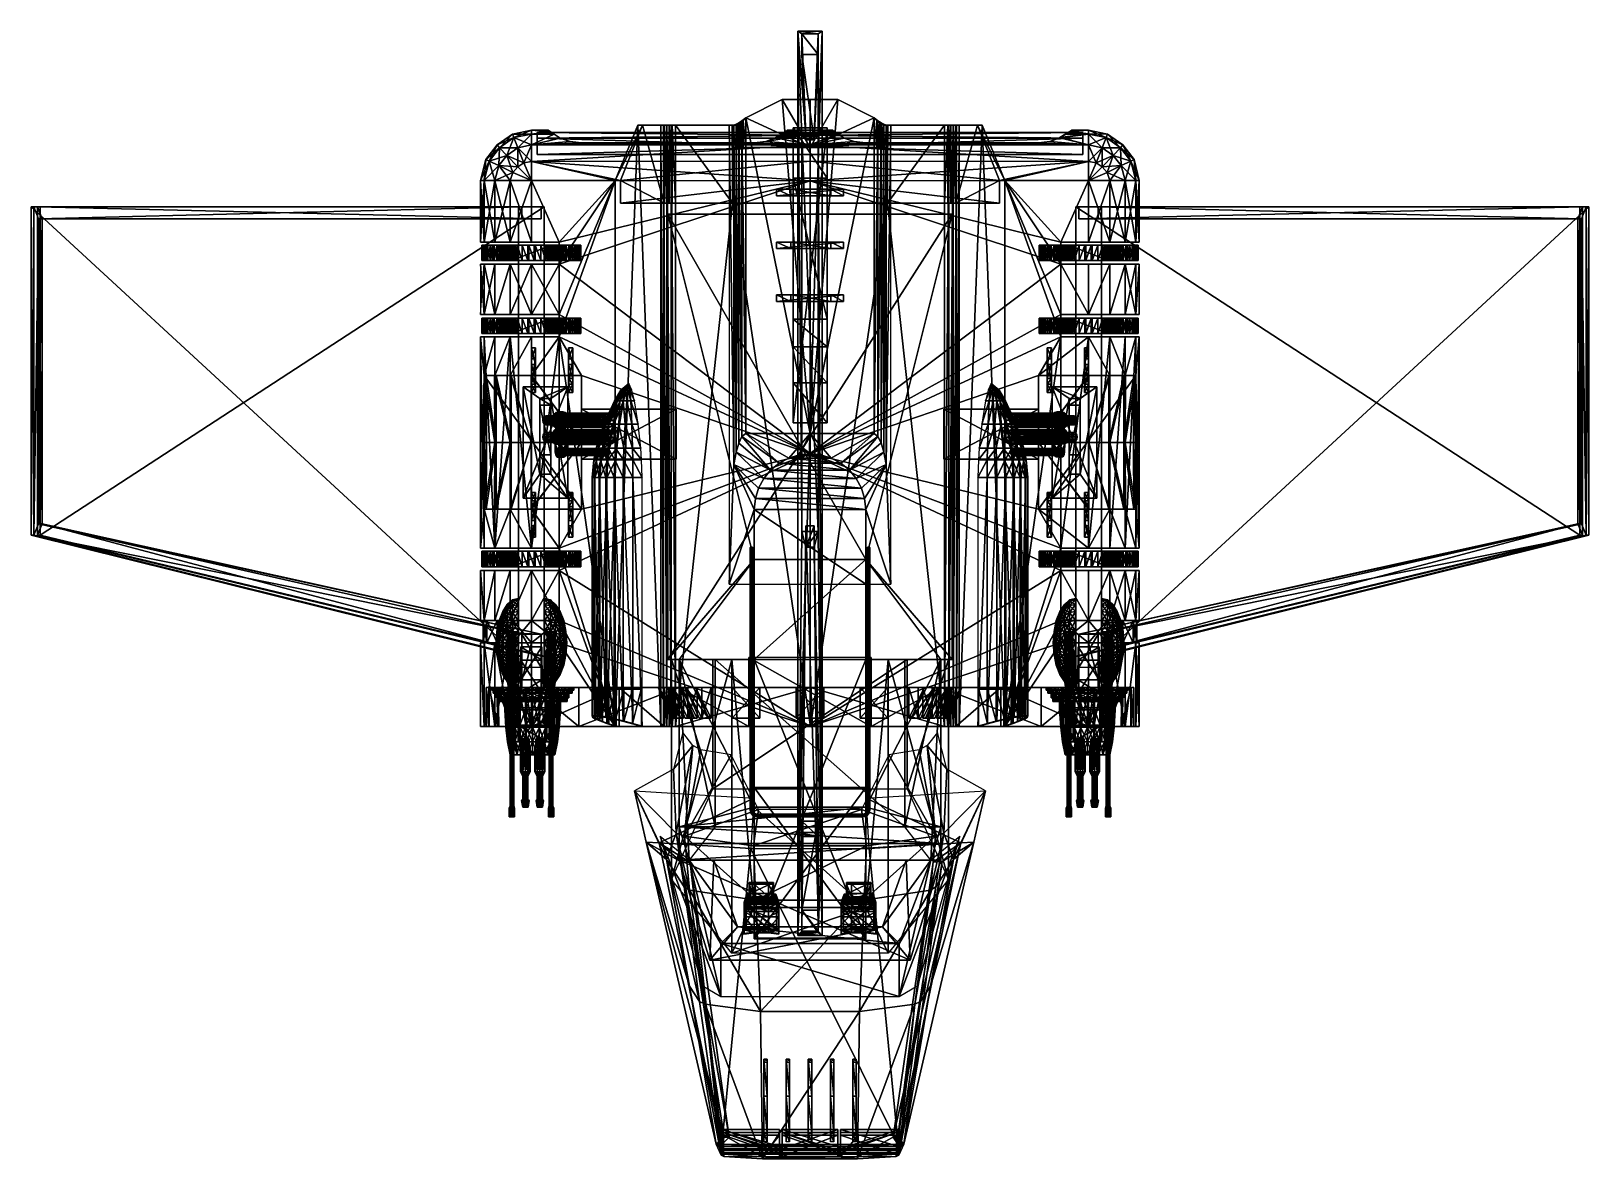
# Model space of a CAD drawing. Extents: x -1398 to 1398, y -1942 to 83.
import ezdxf

# ---------------------------------------------------------------- set-up
doc = ezdxf.new("R2010")
doc.units = 0
doc.layers.get('0').update_dxf_attribs({"linetype": 'CONTINUOUS'})

msp = doc.modelspace()

# ---------------------------------------------------------------- meshes
at = {"color": 9}
mesh = msp.add_polyface(dxfattribs=at)
corners = [(159.306885, -1920.101685, -80.672287), (159.306885, -1920.101685, -80.672287), (-50, -1938.822998, -53.935364), (-50, -1938.822998, -53.935364), (50, -1938.822998, -53.935364), (50, -1938.822998, -53.935364), (50, -1934.490234, -60.123245), (50, -1934.490234, -60.123245), (50, -1931.658325, -64.167603), (50, -1931.658325, -64.167603), (55, -1931.658325, -64.167603), (55, -1931.658325, -64.167603), (55, -1938.822998, -53.935364), (55, -1938.822998, -53.935364), (55, -1934.490234, -60.123245), (55, -1934.490234, -60.123245), (86.412498, -1938.822998, -53.935364), (86.412498, -1938.822998, -53.935364), (155.343124, -1934.247192, -60.470505), (155.343124, -1934.247192, -60.470505), (156.12645, -1931.451538, -64.463028), (156.12645, -1931.451538, -64.463028), (157.324982, -1927.174072, -70.571777), (157.324982, -1927.174072, -70.571777), (158.108353, -1924.378296, -74.564438), (158.108353, -1924.378296, -74.564438), (158.108353, -1924.378296, -74.564438), (50, -1924.493652, -74.399872), (50, -1924.493652, -74.399872), (-50, -1920.160889, -80.587723), (-50, -1920.160889, -80.587723), (50, -1920.160889, -80.587723), (50, -1920.160889, -80.587723), (-50, -1931.658325, -64.167603), (-50, -1931.658325, -64.167603), (50, -1927.325562, -70.355438), (50, -1927.325562, -70.355438), (-50, -1924.493652, -74.399872), (-50, -1924.493652, -74.399872), (-50, -1934.490234, -60.123245), (-50, -1934.490234, -60.123245), (55, -1927.325562, -70.355438), (55, -1927.325562, -70.355438), (55, -1924.493652, -74.399872), (55, -1924.493652, -74.399872), (55, -1920.160889, -80.587723), (55, -1920.160889, -80.587723), (-86.412498, -1938.822998, -53.935364), (-86.412498, -1938.822998, -53.935364), (-55, -1938.822998, -53.935364), (-55, -1938.822998, -53.935364), (-55, -1934.490234, -60.123245), (-55, -1934.490234, -60.123245), (-55, -1931.658325, -64.167603), (-55, -1931.658325, -64.167603), (-50, -1927.325562, -70.355438), (-50, -1927.325562, -70.355438), (-55, -1927.325562, -70.355438), (-55, -1927.325562, -70.355438), (-55, -1924.493652, -74.399872), (-55, -1924.493652, -74.399872), (-55, -1920.160889, -80.587723), (-55, -1920.160889, -80.587723), (-159.306885, -1920.101685, -80.672287), (-159.306885, -1920.101685, -80.672287), (-155.343124, -1934.247192, -60.470505), (-155.343124, -1934.247192, -60.470505), (-156.12645, -1931.451538, -64.463028), (-156.12645, -1931.451538, -64.463028), (-157.324982, -1927.174072, -70.571777), (-157.324982, -1927.174072, -70.571777), (-158.108353, -1924.378418, -74.564423), (-158.108353, -1924.378418, -74.564423), (-158.108353, -1924.378418, -74.564423), (-158.108353, -1924.378418, -74.564423), (50, -1889.793335, -61.911301), (50, -1889.793335, -61.911301), (50, -1889.793335, -61.911301), (-50, -1889.793335, -61.911224), (-50, -1889.793335, -61.911224), (-50, -1889.793335, -61.911224), (50, -1894.925537, -50.904907), (50, -1894.925537, -50.904907), (50, -1894.925537, -50.904907), (-50, -1894.925537, -50.904907), (-50, -1894.925537, -50.904907), (-50, -1894.925537, -50.904907), (50, -1900.057983, -39.898682), (50, -1900.057983, -39.898682), (50, -1900.057983, -39.898682), (-50, -1900.057983, -39.898682), (-50, -1900.057983, -39.898682), (-50, -1900.057983, -39.898682), (156.12645, -1894.925537, -50.904907), (156.12645, -1894.925537, -50.904907), (156.12645, -1894.925537, -50.904907), (55, -1894.925537, -50.904907), (55, -1894.925537, -50.904907), (55, -1894.925537, -50.904907), (159.306885, -1889.793335, -61.911301), (159.306885, -1889.793335, -61.911301), (159.306885, -1889.793335, -61.911301), (55, -1889.793335, -61.911224), (55, -1889.793335, -61.911224), (55, -1889.793335, -61.911224), (86.412498, -1900.057983, -39.898682), (86.412498, -1900.057983, -39.898682), (155.343124, -1900.057983, -39.898682), (155.343124, -1900.057983, -39.898682), (155.343124, -1900.057983, -39.898682), (55, -1900.057983, -39.898682), (55, -1900.057983, -39.898682), (55, -1900.057983, -39.898682), (55, -1900.057983, -39.898682), (-155.343124, -1900.057983, -39.898682), (-155.343124, -1900.057983, -39.898682), (-155.343124, -1900.057983, -39.898682), (-86.412498, -1900.057983, -39.898682), (-86.412498, -1900.057983, -39.898682), (-55, -1900.057983, -39.898682), (-55, -1900.057983, -39.898682), (-55, -1900.057983, -39.898682), (-55, -1900.057983, -39.898682), (-156.12645, -1894.925537, -50.904907), (-156.12645, -1894.925537, -50.904907), (-156.12645, -1894.925537, -50.904907), (-55, -1894.925537, -50.904907), (-55, -1894.925537, -50.904907), (-55, -1894.925537, -50.904907), (-158.108353, -1889.793335, -61.91124), (-158.108353, -1889.793335, -61.91124), (-158.108353, -1889.793335, -61.91124), (-55, -1889.793335, -61.911224), (-55, -1889.793335, -61.911224), (-55, -1889.793335, -61.911224), (347.38446, -1165.405762, 120.601379), (361.172791, -1160.898682, 128.244354), (372.513184, -1156.69873, 139.195587), (380.63269, -1153.092163, 152.708832), (384.978119, -1150.324707, 167.862946), (385.253296, -1148.575195, 183.62558), (381.439362, -1147.981934, 198.922363), (373.796326, -1148.583008, 212.710693), (362.845093, -1150.322754, 224.051025), (349.33194, -1153.09021, 232.170532), (334.177673, -1156.696777, 236.515869), (318.415131, -1160.896729, 236.791016), (303.118469, -1165.404053, 232.977173), (347.379578, -1099.04126, 120.613312), (361.16507, -1099.041504, 128.25473), (372.502991, -1099.041504, 139.203735), (380.620911, -1099.041504, 152.714111), (384.965424, -1099.041504, 167.865051), (385.240479, -1099.03833, 183.624359), (381.427368, -1099.03833, 198.917847), (373.78598, -1099.03833, 212.703247), (362.837067, -1099.03833, 224.041199), (349.326691, -1099.03833, 232.159119), (334.175598, -1099.03833, 236.50354), (318.416412, -1099.03833, 236.778625), (303.122986, -1099.03833, 232.965515), (324.832275, -1099.041504, 177.311584), (-347.384491, -1165.405762, 120.601379), (-361.172791, -1160.898682, 128.244354), (-372.513184, -1156.69873, 139.195587), (-380.63269, -1153.092163, 152.708832), (-384.978149, -1150.324707, 167.862946), (-385.253326, -1148.575195, 183.62558), (-381.439392, -1147.981934, 198.922363), (-373.796356, -1148.583008, 212.710693), (-362.845093, -1150.322754, 224.051025), (-349.33197, -1153.09021, 232.170532), (-334.177704, -1156.696777, 236.515869), (-318.415161, -1160.896729, 236.791016), (-303.118408, -1165.404053, 232.977173), (-347.379517, -1099.04126, 120.613312), (-361.165039, -1099.041504, 128.25473), (-372.50296, -1099.041504, 139.203735), (-380.620911, -1099.041504, 152.714111), (-384.965363, -1099.041504, 167.865051), (-385.240387, -1099.03833, 183.624359), (-381.427368, -1099.03833, 198.917847), (-373.78598, -1099.03833, 212.703247), (-362.837036, -1099.03833, 224.041199), (-349.326691, -1099.03833, 232.159119), (-334.175537, -1099.03833, 236.50354), (-318.416382, -1099.03833, 236.778625), (-303.122955, -1099.03833, 232.965515), (-324.832214, -1099.041504, 177.311584), (21.970736, -1541.30603, 684.779358), (-21.97064, -1541.30603, 684.779358), (7.323609, -843.974487, 1924.781006), (7.323609, -843.974487, 1924.781006), (7.323609, -843.974487, 1924.781006), (14.647171, -1535.699707, 694.779358), (14.647171, -1535.699707, 694.779358), (14.647171, -1535.699707, 694.779358), (-14.647076, -1535.699707, 694.779358), (-14.647076, -1535.699707, 694.779358), (-14.647076, -1535.699707, 694.779358), (-7.323514, -843.974487, 1924.781006), (-7.323514, -843.974487, 1924.781006), (-7.323514, -843.974487, 1924.781006), (14.647171, -1495.872192, 694.779358), (14.647171, -1495.872192, 694.779358), (14.647171, -1495.872192, 694.779358), (-14.647076, -1495.872192, 694.779358), (-14.647076, -1495.872192, 694.779358), (-14.647076, -1495.872192, 694.779358), (-7.323514, -805.869995, 1924.781006), (-7.323514, -805.869995, 1924.781006), (-7.323514, -805.869995, 1924.781006), (7.323609, -805.869995, 1924.781006), (7.323609, -805.869995, 1924.781006), (7.323609, -805.869995, 1924.781006), (14.647171, -1533.600098, 674.779419), (14.647171, -1533.600098, 674.779419), (14.647171, -1363.267822, 454.781311), (14.647171, -1363.267822, 454.781311), (-14.647076, -1363.267822, 454.781311), (-14.647076, -1363.267822, 454.781311), (-14.647076, -1533.600098, 674.779419), (-14.647076, -1533.600098, 674.779419), (14.647171, -1335.870117, 454.781311), (14.647171, -1335.870117, 454.781311), (14.647171, -1335.870117, 454.781311), (-14.647076, -1335.870117, 454.781311), (-14.647076, -1335.870117, 454.781311), (-14.647076, -1335.870117, 454.781311), (-14.647076, -1495.872437, 674.779419), (-14.647076, -1495.872437, 674.779419), (-14.647076, -1495.872437, 674.779419), (14.647171, -1495.872437, 674.779419), (14.647171, -1495.872437, 674.779419), (14.647171, -1495.872437, 674.779419), (14.647171, 77.893188, 484.779297), (14.647171, 77.893188, 484.779297), (7.323609, -104.84729, 1964.781006), (7.323609, -104.84729, 1964.781006), (-14.647076, 77.893188, 484.779297), (-14.647076, 77.893188, 484.779297), (-7.323514, -104.84729, 1964.781006), (-7.323514, -104.84729, 1964.781006), (7.323609, -112.20166, 1964.781006), (7.323609, -112.20166, 1964.781006), (7.323609, -112.20166, 1964.781006), (-7.323514, -112.20166, 1964.781006), (-7.323514, -112.20166, 1964.781006), (-7.323514, -112.20166, 1964.781006), (-14.647076, 40.80249, 484.779297), (-14.647076, 40.80249, 484.779297), (-14.647076, 40.80249, 484.779297), (14.647171, 40.80249, 484.779297), (14.647171, 40.80249, 484.779297), (14.647171, 40.80249, 484.779297), (1398.125, -822.329346, -1311.664307), (1398.125, -822.329346, -1311.664307), (523.05658, -1039.787598, -251.781143), (517.267944, -1039.787598, -254.899933), (517.267944, -1039.787598, -254.899933), (517.267944, -1039.787598, -254.899933), (517.267944, -1039.787598, -254.899933), (517.267944, -1039.787598, -254.899933), (1393.074951, -822.329346, -1315.497314), (1393.074951, -822.329346, -1315.497314), (1393.074951, -822.329346, -1315.497314), (1393.074951, -822.329346, -1315.497314), (1393.074951, -232.730347, -1315.497314), (1393.074951, -232.730347, -1315.497314), (517.267944, -232.730469, -254.899933), (517.267944, -232.730469, -254.899933), (517.267944, -232.730469, -254.899933), (517.267944, -1099.787598, -66.74147), (517.267944, -232.730591, -66.741425), (1385.074219, -254.426025, -1305.688965), (1385.074219, -254.426025, -1305.688965), (1385.074219, -254.426025, -1305.688965), (1385.074219, -254.426025, -1305.688965), (1385.074219, -254.426025, -1305.688965), (1385.074219, -254.426025, -1305.688965), (1385.074219, -254.426025, -1305.688965), (517.267944, -254.426147, -254.899933), (517.267944, -254.426147, -254.899933), (517.267944, -254.426147, -254.899933), (517.267944, -254.426147, -254.899933), (517.267944, -254.426025, -66.741455), (517.267944, -254.426025, -66.741455), (517.267944, -254.426025, -66.741455), (1385.074219, -802.128418, -1305.688965), (1385.074219, -802.128418, -1305.688965), (1385.074219, -802.128418, -1305.688965), (1385.074219, -802.128418, -1305.688965), (1385.074219, -802.128418, -1305.688965), (517.267944, -998.829895, -254.899933), (517.267944, -998.829895, -254.899933), (517.267944, -998.829895, -254.899933), (517.267944, -998.829895, -254.899933), (517.267944, -998.829895, -254.899933), (517.267944, -999.871033, -254.899933), (517.267944, -999.871033, -254.899933), (517.267944, -999.871033, -254.899933), (517.267944, -999.871033, -254.899933), (517.267944, -999.871033, -254.899933), (517.267944, -1059.871338, -66.741547), (517.267944, -1059.871338, -66.741547), (1378.135742, -254.425537, -1310.896484), (1378.135742, -254.425537, -1310.896484), (1378.135742, -254.425537, -1310.896484), (1378.135742, -254.425537, -1310.896484), (482.732117, -254.425659, -275.537689), (482.732117, -254.425659, -275.537689), (482.732117, -254.425659, -275.537689), (482.732117, -254.425659, -275.537689), (482.732117, -254.425659, -275.537689), (482.732117, -254.425659, -275.537689), (482.732117, -254.426025, -66.741455), (482.732117, -254.426025, -66.741455), (1378.135742, -802.128418, -1310.896484), (1378.135742, -802.128418, -1310.896484), (1378.135742, -802.128418, -1310.896484), (1378.135742, -802.128418, -1310.896484), (1378.135742, -802.128418, -1310.896484), (1378.135742, -802.128418, -1310.896484), (482.732117, -999.871033, -275.537689), (482.732117, -999.871033, -275.537689), (482.732117, -999.871033, -275.537689), (482.732117, -999.871033, -275.537689), (482.732117, -999.871033, -275.537689), (482.732117, -999.871033, -275.537689), (482.732117, -999.871033, -275.537689), (482.732117, -999.871033, -275.537689), (482.732117, -1059.871338, -66.741547), (482.732117, -1059.871338, -66.741547), (482.732117, -1059.871338, -66.741547), (482.732117, -1059.871338, -66.741547), (1386.614746, -822.329346, -1320.695801), (1386.614746, -822.329346, -1320.695801), (482.732117, -1039.787598, -275.537689), (482.732117, -1039.787598, -275.537689), (482.732117, -1039.787598, -275.537689), (482.732117, -1039.787598, -275.537689), (1386.614746, -232.730347, -1320.695801), (1386.614746, -232.730347, -1320.695801), (1386.614746, -232.730347, -1320.695801), (482.732117, -232.730469, -275.537689), (482.732117, -232.730469, -275.537689), (482.732117, -1099.787598, -66.74147), (482.732117, -232.730591, -66.741425), (-1398.125, -822.329346, -1311.664307), (-1398.125, -822.329346, -1311.664307), (-523.056641, -1039.787598, -251.781143), (-517.268005, -1039.787598, -254.899933), (-517.268005, -1039.787598, -254.899933), (-517.268005, -1039.787598, -254.899933), (-517.268005, -1039.787598, -254.899933), (-517.268005, -1039.787598, -254.899933), (-1393.074951, -822.329346, -1315.497314), (-1393.074951, -822.329346, -1315.497314), (-1393.074951, -822.329346, -1315.497314), (-1393.074951, -822.329346, -1315.497314), (-1393.074951, -232.730347, -1315.497314), (-1393.074951, -232.730347, -1315.497314), (-517.268005, -232.730469, -254.899933), (-517.268005, -232.730469, -254.899933), (-517.268005, -232.730469, -254.899933), (-517.268005, -1099.787598, -66.74147), (-517.268005, -232.730591, -66.741425), (-1385.074219, -254.426025, -1305.688965), (-1385.074219, -254.426025, -1305.688965), (-1385.074219, -254.426025, -1305.688965), (-1385.074219, -254.426025, -1305.688965), (-1385.074219, -254.426025, -1305.688965), (-1385.074219, -254.426025, -1305.688965), (-1385.074219, -254.426025, -1305.688965), (-517.268005, -254.426147, -254.899933), (-517.268005, -254.426147, -254.899933), (-517.268005, -254.426147, -254.899933), (-517.268005, -254.426147, -254.899933), (-517.268005, -254.426025, -66.741455), (-517.268005, -254.426025, -66.741455), (-517.268005, -254.426025, -66.741455), (-1385.074219, -802.128418, -1305.688965), (-1385.074219, -802.128418, -1305.688965), (-1385.074219, -802.128418, -1305.688965), (-1385.074219, -802.128418, -1305.688965), (-1385.074219, -802.128418, -1305.688965), (-517.268005, -998.829895, -254.899933), (-517.268005, -998.829895, -254.899933), (-517.268005, -998.829895, -254.899933), (-517.268005, -998.829895, -254.899933), (-517.268005, -998.829895, -254.899933), (-517.268005, -999.871033, -254.899933), (-517.268005, -999.871033, -254.899933), (-517.268005, -999.871033, -254.899933), (-517.268005, -999.871033, -254.899933), (-517.268005, -999.871033, -254.899933), (-517.268005, -1059.871338, -66.741547), (-517.268005, -1059.871338, -66.741547), (-1378.135742, -254.425537, -1310.896484), (-1378.135742, -254.425537, -1310.896484), (-1378.135742, -254.425537, -1310.896484), (-1378.135742, -254.425537, -1310.896484), (-482.732147, -254.425659, -275.537689), (-482.732147, -254.425659, -275.537689), (-482.732147, -254.425659, -275.537689), (-482.732147, -254.425659, -275.537689), (-482.732147, -254.425659, -275.537689), (-482.732147, -254.425659, -275.537689), (-482.732147, -254.426025, -66.741455), (-482.732147, -254.426025, -66.741455), (-1378.135742, -802.128418, -1310.896484), (-1378.135742, -802.128418, -1310.896484), (-1378.135742, -802.128418, -1310.896484), (-1378.135742, -802.128418, -1310.896484), (-1378.135742, -802.128418, -1310.896484), (-1378.135742, -802.128418, -1310.896484), (-482.732147, -999.871033, -275.537689), (-482.732147, -999.871033, -275.537689), (-482.732147, -999.871033, -275.537689), (-482.732147, -999.871033, -275.537689), (-482.732147, -999.871033, -275.537689), (-482.732147, -999.871033, -275.537689), (-482.732147, -999.871033, -275.537689), (-482.732147, -999.871033, -275.537689), (-482.732147, -1059.871338, -66.741547), (-482.732147, -1059.871338, -66.741547), (-482.732147, -1059.871338, -66.741547), (-482.732147, -1059.871338, -66.741547), (-1386.614746, -822.329346, -1320.695801), (-1386.614746, -822.329346, -1320.695801), (-482.732147, -1039.787598, -275.537689), (-482.732147, -1039.787598, -275.537689), (-482.732147, -1039.787598, -275.537689), (-482.732147, -1039.787598, -275.537689), (-1386.614746, -232.730347, -1320.695801), (-1386.614746, -232.730347, -1320.695801), (-1386.614746, -232.730347, -1320.695801), (-482.732147, -232.730469, -275.537689), (-482.732147, -232.730469, -275.537689), (-482.732147, -1099.787598, -66.74147), (-482.732147, -232.730591, -66.741425), (-158.108353, -1924.378418, -74.564423), (-158.108353, -1889.793335, -61.91124), (-158.108353, -1924.378418, -74.564423), (86.412498, -1900.057983, -39.898682), (-86.412498, -1900.057983, -39.898682), (482.732117, -254.425659, -275.537689), (-482.732147, -254.425659, -275.537689)]
mesh.append_faces([[corners[k] for k in face] for face in [(355, 350, 349), (354, 348, 359), (373, 361, 364), (372, 363, 377), (366, 376, 362), (380, 376, 366), (371, 358, 360), (385, 358, 371), (384, 390, 357), (353, 356, 389), (395, 352, 388), (397, 365, 351), (394, 397, 351), (370, 375, 407), (379, 406, 374), (405, 401, 369), (447, 378, 409), (400, 415, 368), (383, 367, 414), (413, 421, 382), (387, 381, 420), (393, 386, 419), (392, 418, 427), (423, 426, 417), (396, 391, 425), (404, 438, 436), (399, 403, 435), (398, 434, 429), (408, 440, 437), (408, 437, 402), (412, 398, 429), (411, 428, 433), (416, 410, 432), (417, 431, 423), (439, 422, 430), (439, 424, 422), (256, 257, 262), (266, 255, 261), (271, 268, 280), (284, 270, 279), (269, 283, 273), (273, 283, 287), (267, 265, 278), (278, 265, 292), (264, 297, 291), (296, 263, 260), (295, 259, 302), (258, 272, 304), (258, 304, 301), (314, 282, 277), (281, 313, 286), (276, 308, 312), (316, 285, 446), (275, 322, 307), (321, 274, 290), (289, 328, 320), (327, 288, 294), (326, 293, 300), (334, 325, 299), (324, 333, 330), (332, 298, 303), (343, 345, 311), (342, 310, 306), (336, 341, 305), (344, 347, 315), (309, 344, 315), (336, 305, 319), (340, 335, 318), (339, 317, 323), (330, 338, 324), (337, 329, 346), (329, 331, 346), (189, 193, 196), (202, 190, 199), (208, 205, 211), (211, 205, 214), (192, 213, 204), (204, 195, 192), (194, 203, 207), (207, 198, 194), (197, 206, 210), (201, 209, 212), (212, 191, 201), (200, 197, 210), (228, 225, 231), (231, 225, 234), (216, 233, 224), (224, 218, 216), (217, 223, 227), (227, 220, 217), (219, 226, 230), (229, 232, 215), (222, 229, 215), (219, 230, 221), (248, 245, 251), (251, 245, 254), (253, 238, 236), (238, 253, 244), (237, 243, 247), (240, 250, 252), (252, 235, 240), (247, 242, 237), (241, 246, 249), (249, 239, 241), (135, 136, 149), (135, 149, 148), (136, 137, 150), (136, 150, 149), (137, 138, 151), (137, 151, 150), (138, 139, 152), (138, 152, 151), (139, 140, 153), (139, 153, 152), (140, 141, 154), (140, 154, 153), (141, 142, 155), (141, 155, 154), (142, 143, 156), (142, 156, 155), (143, 144, 157), (143, 157, 156), (144, 145, 158), (144, 158, 157), (145, 146, 159), (145, 159, 158), (146, 147, 160), (146, 160, 159), (148, 149, 161), (149, 150, 161), (150, 151, 161), (151, 152, 161), (152, 153, 161), (153, 154, 161), (154, 155, 161), (155, 156, 161), (156, 157, 161), (157, 158, 161), (158, 159, 161), (159, 160, 161), (176, 163, 162), (175, 176, 162), (177, 164, 163), (176, 177, 163), (178, 165, 164), (177, 178, 164), (179, 166, 165), (178, 179, 165), (180, 167, 166), (179, 180, 166), (181, 168, 167), (180, 181, 167), (182, 169, 168), (181, 182, 168), (183, 170, 169), (182, 183, 169), (184, 171, 170), (183, 184, 170), (185, 172, 171), (184, 185, 171), (186, 173, 172), (185, 186, 172), (187, 174, 173), (186, 187, 173), (188, 176, 175), (188, 177, 176), (188, 178, 177), (188, 179, 178), (188, 180, 179), (188, 181, 180), (188, 182, 181), (188, 183, 182), (188, 184, 183), (188, 185, 184), (188, 186, 185), (188, 187, 186), (109, 106, 113), (116, 122, 118), (101, 1, 25), (0, 100, 104), (83, 9, 86), (8, 82, 36), (92, 3, 40), (2, 91, 89), (5, 2, 89), (88, 7, 4), (6, 87, 90), (11, 98, 95), (10, 42, 97), (11, 95, 21), (96, 41, 94), (41, 23, 94), (103, 99, 44), (44, 99, 24), (13, 112, 444), (12, 15, 111), (17, 105, 108), (16, 13, 444), (14, 19, 110), (110, 19, 107), (24, 99, 26), (18, 17, 108), (22, 20, 93), (80, 38, 30), (37, 79, 77), (28, 37, 77), (76, 32, 27), (31, 75, 78), (29, 31, 78), (85, 34, 56), (9, 33, 86), (35, 81, 84), (84, 55, 35), (6, 90, 39), (43, 46, 102), (0, 104, 45), (48, 117, 121), (121, 50, 48), (52, 120, 115), (51, 49, 119), (52, 115, 66), (128, 54, 125), (54, 68, 125), (58, 127, 124), (57, 53, 126), (58, 124, 70), (134, 60, 131), (60, 72, 131), (62, 133, 130), (61, 59, 132), (64, 62, 130), (63, 129, 71), (445, 47, 114), (65, 114, 47), (123, 67, 69), (72, 74, 131), (73, 441, 442), (74, 443, 131)]])
mesh = msp.add_polyface(dxfattribs=at)
corners = [(14.647171, -105.870239, 1974.781006), (14.647171, -105.870239, 1974.781006), (14.647171, -105.870239, 1974.781006), (14.647171, -105.870239, 1974.781006), (14.647171, -105.870239, 1974.781006), (14.647171, -105.870239, 1974.781006), (14.647171, -105.870239, 1974.781006), (14.647171, -815.869995, 1974.781006), (14.647171, -815.869995, 1974.781006), (14.647171, -815.869995, 1974.781006), (14.647171, -815.869995, 1974.781006), (-14.647076, -105.870239, 1974.781006), (-14.647076, -105.870239, 1974.781006), (-14.647076, -105.870239, 1974.781006), (-14.647076, -105.870239, 1974.781006), (-14.647076, -815.869995, 1974.781006), (-14.647076, -815.869995, 1974.781006), (-14.647076, -815.869995, 1974.781006), (-14.647076, -815.869995, 1974.781006), (-14.647076, -815.869995, 1974.781006), (-21.97064, 82.826416, 444.781372), (-21.97064, 82.826416, 444.781372), (-21.97064, 82.826416, 444.781372), (-21.97064, 82.826416, 444.781372), (-21.97064, 82.826416, 444.781372), (-21.97064, 82.826416, 444.781372), (-21.97064, 82.826416, 444.781372), (21.970736, -1541.30603, 684.779358), (21.970736, -1541.30603, 684.779358), (21.970736, -1541.30603, 684.779358), (21.970736, -1541.30603, 684.779358), (21.970736, -1541.30603, 684.779358), (21.970736, -1541.30603, 684.779358), (-21.97064, -1541.30603, 684.779358), (-21.97064, -1541.30603, 684.779358), (-21.97064, -1541.30603, 684.779358), (-21.97064, -1541.30603, 684.779358), (-21.97064, -1541.30603, 684.779358), (-21.97064, -1541.30603, 684.779358), (-21.97064, -1541.30603, 684.779358), (-21.97064, -1356.107666, 444.781189), (-21.97064, -1356.107666, 444.781189), (-21.97064, -1356.107666, 444.781189), (-21.97064, -1356.107666, 444.781189), (21.970736, 82.826416, 444.781372), (21.970736, 82.826416, 444.781372), (21.970736, 82.826416, 444.781372), (21.970736, 82.826416, 444.781372), (21.970736, -1356.107666, 444.781189), (21.970736, -1356.107666, 444.781189), (21.970736, -1356.107666, 444.781189), (21.970736, -1356.107666, 444.781189), (21.970736, -1356.107666, 444.781189), (21.970736, -1356.107666, 444.781189), (7.323609, -843.974487, 1924.781006), (7.323609, -843.974487, 1924.781006), (14.647171, -1535.699707, 694.779358), (-14.647076, -1535.699707, 694.779358), (-7.323514, -843.974487, 1924.781006), (-7.323514, -843.974487, 1924.781006), (14.647171, -1533.600098, 674.779419), (14.647171, -1533.600098, 674.779419), (14.647171, -1533.600098, 674.779419), (14.647171, -1363.267822, 454.781311), (14.647171, -1363.267822, 454.781311), (-14.647076, -1363.267822, 454.781311), (-14.647076, -1363.267822, 454.781311), (-14.647076, -1363.267822, 454.781311), (-14.647076, -1533.600098, 674.779419), (-14.647076, -1533.600098, 674.779419), (14.647171, 77.893188, 484.779297), (14.647171, 77.893188, 484.779297), (14.647171, 77.893188, 484.779297), (7.323609, -104.84729, 1964.781006), (7.323609, -104.84729, 1964.781006), (-14.647076, 77.893188, 484.779297), (-14.647076, 77.893188, 484.779297), (-7.323514, -104.84729, 1964.781006), (-7.323514, -104.84729, 1964.781006), (-7.323514, -104.84729, 1964.781006), (30.758799, -90.870239, 427.508789), (30.758799, -90.870239, 427.508789), (30.758799, -90.870239, 427.508789), (30.758747, -620.870483, 427.508667), (30.758747, -620.870483, 427.508667), (30.758747, -620.870483, 427.508667), (30.758799, -90.870239, 474.158752), (30.758799, -90.870239, 474.158752), (30.758799, -90.870239, 474.158752), (30.758799, -180.955811, 645.200989), (30.758799, -180.955811, 645.200989), (30.758799, -180.955811, 645.200989), (-30.367867, -620.870361, 427.508667), (-30.367867, -620.870361, 427.508667), (-30.367867, -620.870361, 427.508667), (-30.367867, -90.870239, 474.158752), (-30.367867, -90.870239, 474.158752), (-30.367867, -90.870239, 474.158752), (-30.367867, -180.955811, 645.200989), (-30.367867, -180.955811, 645.200989), (-30.367867, -180.955811, 645.200989), (-30.367867, -90.870239, 427.508789), (-30.367867, -90.870239, 427.508789), (-30.367867, -90.870239, 427.508789), (30.758776, -484.147217, 554.779053), (30.758776, -484.147217, 554.779053), (30.758776, -484.147217, 554.779053), (30.758799, -434.147339, 645.208191), (30.758799, -434.147339, 645.208191), (30.758799, -434.147339, 645.208191), (30.758772, -548.692261, 554.779053), (30.758772, -548.692261, 554.779053), (30.758772, -548.692261, 554.779053), (-30.367867, -548.692261, 554.779053), (-30.367867, -548.692261, 554.779053), (-30.367867, -548.692261, 554.779053), (-30.367867, -434.147339, 645.208191), (-30.367867, -434.147339, 645.208191), (-30.367867, -434.147339, 645.208191), (-30.367867, -484.147217, 554.779053), (-30.367867, -484.147217, 554.779053), (-30.367867, -484.147217, 554.779053)]
mesh.append_faces([[corners[k] for k in face] for face in [(10, 6, 14), (10, 14, 19), (18, 13, 26), (25, 12, 79), (9, 32, 5), (39, 17, 24), (47, 43, 23), (47, 53, 43), (52, 46, 4), (51, 3, 31), (42, 38, 22), (30, 8, 55), (37, 29, 56), (37, 56, 57), (16, 36, 59), (58, 54, 7), (50, 28, 62), (41, 49, 64), (48, 61, 63), (41, 64, 67), (40, 66, 35), (27, 34, 60), (60, 34, 69), (65, 68, 33), (7, 15, 58), (45, 21, 72), (2, 44, 71), (1, 70, 74), (76, 72, 21), (0, 73, 78), (20, 77, 75), (78, 11, 0), (85, 82, 88), (85, 88, 91), (84, 112, 115), (84, 115, 94), (90, 87, 97), (90, 97, 100), (86, 81, 103), (86, 103, 96), (80, 83, 93), (80, 93, 102), (95, 101, 92), (99, 95, 92), (85, 91, 106), (111, 85, 106), (91, 109, 106), (108, 89, 98), (98, 118, 108), (121, 92, 114), (99, 92, 121), (117, 99, 121), (105, 107, 116), (110, 104, 120), (110, 120, 113), (119, 105, 116)]])
mesh = msp.add_polyface(dxfattribs=at)
corners = [(0.000048, -640.029175, 430.250366), (0.000048, -640.029175, 430.250366), (0.000048, -640.029175, 430.250366), (0.000048, -640.029175, 430.250366), (0.000048, -640.029175, 430.250366), (0.000048, -640.029175, 430.250366), (0.000048, -640.029175, 430.250366), (115.000046, -640.019897, 430.250366), (115.000046, -640.019897, 430.250366), (115.000046, -640.019897, 430.250366), (115.000046, -640.019897, 430.250366), (136.832397, -695.670898, 410.971863), (136.832397, -695.670898, 410.971863), (136.832397, -695.670898, 410.971863), (136.832397, -695.670898, 410.971863), (136.832397, -695.670898, 410.971863), (136.832397, -695.670898, 410.971863), (132.722931, -672.989502, 418.919983), (132.722931, -672.989502, 418.919983), (132.722931, -672.989502, 418.919983), (132.722931, -672.989502, 418.919983), (127.762817, -656.635376, 424.439392), (127.762817, -656.635376, 424.439392), (127.762817, -656.635376, 424.439392), (121.880264, -645.278931, 428.408569), (121.880264, -645.278931, 428.408569), (121.880264, -645.278931, 428.408569), (121.880264, -645.278931, 428.408569), (114.93055, -72.886841, 430.248413), (114.93055, -72.886841, 430.248413), (114.93055, -72.886841, 430.248413), (114.93055, -72.886841, 430.248413), (114.93055, -72.886841, 430.248413), (50.000042, -40, 430.248352), (50.000042, -40, 430.248352), (50.000042, -40, 430.248352), (121.893059, -78.050171, 428.424133), (121.893059, -78.050171, 428.424133), (121.893059, -78.050171, 428.424133), (121.893059, -78.050171, 428.424133), (127.721031, -81.834351, 424.400513), (127.721031, -81.834351, 424.400513), (127.721031, -81.834351, 424.400513), (132.713745, -84.362549, 418.979492), (132.713745, -84.362549, 418.979492), (132.713745, -84.362549, 418.979492), (132.713745, -84.362549, 418.979492), (136.832397, -85.869751, 410.906433), (136.832397, -85.869751, 410.906433), (136.832397, -85.869751, 410.906433), (136.832397, -85.869751, 410.906433), (50.000042, -40.000244, 424.786499), (50.000042, -40.000244, 424.786499), (50.000042, -40.000244, 424.786499), (50.000042, -40.000244, 424.786499), (128.950668, -84.336426, 416.617737), (128.950668, -84.336426, 416.617737), (128.950668, -84.336426, 416.617737), (128.950668, -84.336426, 416.617737), (125.108681, -81.810303, 421.003784), (125.108681, -81.810303, 421.003784), (125.108681, -81.810303, 421.003784), (125.108681, -81.810303, 421.003784), (125.108681, -81.810303, 421.003784), (125.108681, -81.810303, 421.003784), (125.108681, -81.810303, 421.003784), (145.000046, -85.869507, 334.781799), (145.000046, -85.869507, 334.781799), (145.000046, -85.869507, 334.781799), (145.000046, -910.480713, 334.916565), (145.000046, -910.480713, 334.916565), (145.000046, -910.480713, 334.916565), (132.281937, -85.854126, 410.000854), (132.281937, -85.854126, 410.000854), (132.281937, -85.854126, 410.000854), (132.281937, -85.854126, 410.000854), (114.999992, -72.886841, 424.786804), (114.999992, -72.886841, 424.786804), (114.999992, -72.886841, 424.786804), (114.999992, -72.886841, 424.786804), (115.000046, -125.968872, 424.786621), (115.000046, -125.968872, 424.786621), (115.000046, -125.968872, 424.786621), (115.000046, -125.968872, 424.786621), (115.000046, -125.968872, 424.786621), (120.144203, -78.048462, 423.706848), (120.144203, -78.048462, 423.706848), (120.144203, -78.048462, 423.706848), (120.144203, -78.048462, 423.706848), (120.144203, -78.048462, 423.706848), (120.144203, -78.048462, 423.706848), (132.246048, -125.980957, 409.973145), (132.246048, -125.980957, 409.973145), (140.000031, -85.869507, 334.781799), (140.000031, -85.869507, 334.781799), (140.000031, -125.964111, 334.781738), (140.000031, -125.964111, 334.781738), (128.904022, -125.968872, 416.759521), (128.904022, -125.968872, 416.759521), (124.972054, -125.968872, 420.95105), (124.972054, -125.968872, 420.95105), (124.972054, -125.968872, 420.95105), (120.131836, -125.968872, 423.6427), (120.131836, -125.968872, 423.6427), (120.131836, -125.968872, 423.6427), (120.131836, -125.968872, 423.6427), (120.131836, -125.968872, 423.6427), (0.000048, -40, 430.248352), (0.000048, -40, 430.248352), (0.000048, -40.000244, 424.786499), (0.000048, -40.000244, 424.786499), (0.000048, -40.000244, 424.786499), (0.000048, -125.948608, 424.786499), (0.000048, -125.948608, 424.786499), (0.000048, -125.948608, 424.786499), (0.000048, -125.964111, 334.781738), (0.000048, -125.964111, 334.781738), (0.000048, -125.964111, 334.781738), (0.000048, -125.964111, 334.781738), (0.000048, -125.964111, 334.781738), (0.000048, -125.964111, 334.781738), (0.000048, -125.964111, 334.781738), (-136.832306, -695.670654, 410.94928), (-136.832306, -695.670654, 410.94928), (-136.832306, -695.670654, 410.94928), (-136.832306, -695.670654, 410.94928), (-136.832306, -695.670654, 410.94928), (-136.832306, -695.670654, 410.94928), (-114.999947, -640.019897, 430.250366), (-114.999947, -640.019897, 430.250366), (-114.999947, -640.019897, 430.250366), (-114.999947, -640.019897, 430.250366), (-132.722839, -672.998657, 418.906006), (-132.722839, -672.998657, 418.906006), (-132.722839, -672.998657, 418.906006), (-132.722839, -672.998657, 418.906006), (-127.762733, -656.990479, 424.378479), (-127.762733, -656.990479, 424.378479), (-127.762733, -656.990479, 424.378479), (-122.379463, -645.299316, 428.406067), (-122.379463, -645.299316, 428.406067), (-122.379463, -645.299316, 428.406067), (-122.379463, -645.299316, 428.406067), (-115.011612, -72.886841, 430.250366), (-115.011612, -72.886841, 430.250366), (-115.011612, -72.886841, 430.250366), (-115.011612, -72.886841, 430.250366), (-115.011612, -72.886841, 430.250366), (-49.99995, -40, 430.248352), (-49.99995, -40, 430.248352), (-49.99995, -40, 430.248352), (-122.398064, -78.050171, 428.09375), (-122.398064, -78.050171, 428.09375), (-122.398064, -78.050171, 428.09375), (-122.398064, -78.050171, 428.09375), (-127.679039, -81.834351, 424.303284), (-127.679039, -81.834351, 424.303284), (-127.679039, -81.834351, 424.303284), (-132.73996, -84.362549, 418.833618), (-132.73996, -84.362549, 418.833618), (-132.73996, -84.362549, 418.833618), (-132.73996, -84.362549, 418.833618), (-136.832306, -85.869751, 410.906433), (-136.832306, -85.869751, 410.906433), (-136.832306, -85.869751, 410.906433), (-136.832306, -85.869751, 410.906433), (-49.99995, -40.000244, 424.786499), (-49.99995, -40.000244, 424.786499), (-49.99995, -40.000244, 424.786499), (-49.99995, -40.000244, 424.786499), (-49.99995, -40.000244, 424.786499), (-129.216721, -84.336426, 416.286865), (-129.216721, -84.336426, 416.286865), (-129.216721, -84.336426, 416.286865), (-129.216721, -84.336426, 416.286865), (-125.108582, -81.810303, 421.003784), (-125.108582, -81.810303, 421.003784), (-125.108582, -81.810303, 421.003784), (-125.108582, -81.810303, 421.003784), (-125.108582, -81.810303, 421.003784), (-125.108582, -81.810303, 421.003784), (-125.108582, -81.810303, 421.003784), (-144.999939, -910.480713, 334.916565), (-144.999939, -910.480713, 334.916565), (-144.999939, -910.480713, 334.916565), (-144.999939, -85.869507, 334.781799), (-144.999939, -85.869507, 334.781799), (-144.999939, -85.869507, 334.781799), (-132.214096, -85.854126, 409.93927), (-132.214096, -85.854126, 409.93927), (-132.214096, -85.854126, 409.93927), (-132.214096, -85.854126, 409.93927), (-115.047279, -72.886841, 424.715271), (-115.047279, -72.886841, 424.715271), (-115.047279, -72.886841, 424.715271), (-115.047279, -72.886841, 424.715271), (-119.87397, -78.048462, 423.583801), (-119.87397, -78.048462, 423.583801), (-119.87397, -78.048462, 423.583801), (-119.87397, -78.048462, 423.583801), (-119.87397, -78.048462, 423.583801), (-119.87397, -78.048462, 423.583801), (-114.999947, -125.968872, 424.786621), (-114.999947, -125.968872, 424.786621), (-114.999947, -125.968872, 424.786621), (-114.999947, -125.968872, 424.786621), (-139.999954, -85.869507, 334.781799), (-139.999954, -85.869507, 334.781799), (-132.245941, -125.980957, 409.973145), (-132.245941, -125.980957, 409.973145), (-139.999954, -125.964111, 334.781738), (-139.999954, -125.964111, 334.781738), (-129.299347, -125.968872, 416.27002), (-129.299347, -125.968872, 416.27002), (-129.299347, -125.968872, 416.27002), (-124.971954, -125.968872, 420.95105), (-124.971954, -125.968872, 420.95105), (-124.971954, -125.968872, 420.95105), (-124.971954, -125.968872, 420.95105), (-119.791603, -125.968872, 423.545532), (-119.791603, -125.968872, 423.545532), (-119.791603, -125.968872, 423.545532), (-119.791603, -125.968872, 423.545532), (98.078529, -756.706543, 389.373718), (98.078529, -756.706543, 389.373718), (98.078529, -756.706543, 389.373718), (100, -776.158325, 382.485474), (100, -776.158325, 382.485474), (100, -776.158325, 382.485474), (100, -776.158325, 382.485474), (92.387955, -737.985596, 396.003174), (92.387955, -737.985596, 396.003174), (92.387955, -737.985596, 396.003174), (83.146957, -720.714233, 402.119202), (83.146957, -720.714233, 402.119202), (83.146957, -720.714233, 402.119202), (83.146957, -720.714233, 402.119202), (70.71067, -705.556641, 407.486816), (70.71067, -705.556641, 407.486816), (70.71067, -705.556641, 407.486816), (70.71067, -705.556641, 407.486816), (70.71067, -705.556641, 407.486816), (70.71067, -705.556641, 407.486816), (55.557014, -693.095459, 411.901489), (55.557014, -693.095459, 411.901489), (55.557014, -693.095459, 411.901489), (55.557014, -693.095459, 411.901489), (55.557014, -693.095459, 411.901489), (38.268341, -683.809204, 415.190063), (38.268341, -683.809204, 415.190063), (38.268341, -683.809204, 415.190063), (38.268341, -683.809204, 415.190063), (19.509035, -678.058716, 417.226379), (19.509035, -678.058716, 417.226379), (19.509035, -678.058716, 417.226379), (19.509035, -678.058716, 417.226379), (100, -910.480713, 334.916565), (-38.268326, -683.809204, 415.190002), (-38.268326, -683.809204, 415.190002), (-38.268326, -683.809204, 415.190002), (-38.268326, -683.809204, 415.190002), (-55.557014, -693.095459, 411.901489), (-55.557014, -693.095459, 411.901489), (-55.557014, -693.095459, 411.901489), (-55.557014, -693.095459, 411.901489), (-55.557014, -693.095459, 411.901489), (-70.71067, -705.556641, 407.486816), (-70.71067, -705.556641, 407.486816), (-70.71067, -705.556641, 407.486816), (-70.71067, -705.556641, 407.486816), (-70.71067, -705.556641, 407.486816), (-70.71067, -705.556641, 407.486816), (-83.146957, -720.714233, 402.119202), (-83.146957, -720.714233, 402.119202), (-83.146957, -720.714233, 402.119202), (-83.146957, -720.714233, 402.119202), (-92.387955, -737.985596, 396.003174), (-92.387955, -737.985596, 396.003174), (-92.387955, -737.985596, 396.003174), (-98.078529, -756.706543, 389.373718), (-98.078529, -756.706543, 389.373718), (-98.078529, -756.706543, 389.373718), (-100, -776.158325, 382.485474), (-100, -776.158325, 382.485474), (-100, -776.158325, 382.485474), (-100, -776.158325, 382.485474), (0.000008, -676.13916, 417.906067), (0.000008, -676.13916, 417.906067), (0.000008, -676.13916, 417.906067), (-19.509022, -678.058716, 417.226379), (-19.509022, -678.058716, 417.226379), (-19.509022, -678.058716, 417.226379), (-19.509022, -678.058716, 417.226379), (-100, -910.480713, 334.916565), (50.000042, -40.000244, 424.786499), (114.999992, -72.886841, 424.786804), (0.000048, -40, 430.248352), (0.000048, -40.000244, 424.786499), (0.000048, -125.948608, 424.786499), (0.000048, -125.948608, 424.786499), (0.000048, -125.964111, 334.781738), (0.000048, -125.948608, 424.786499), (0.000048, -125.964111, 334.781738)]
mesh.append_faces([[corners[k] for k in face] for face in [(6, 10, 32), (6, 32, 35), (10, 27, 39), (10, 39, 32), (27, 23, 42), (27, 42, 39), (23, 20, 46), (23, 46, 42), (20, 16, 50), (20, 50, 46), (54, 34, 31), (45, 49, 58), (41, 44, 65), (68, 16, 71), (16, 68, 50), (48, 67, 75), (40, 64, 38), (63, 43, 57), (56, 47, 74), (84, 79, 90), (78, 53, 30), (92, 73, 94), (94, 96, 92), (72, 66, 93), (98, 55, 73), (101, 62, 55), (89, 77, 29), (61, 106, 88), (37, 87, 28), (60, 86, 36), (35, 108, 6), (107, 33, 52), (51, 76, 114), (52, 111, 107), (121, 83, 105), (91, 95, 119), (113, 109, 294), (300, 112, 81), (118, 104, 100), (82, 298, 295), (118, 100, 97), (103, 80, 85), (98, 92, 117), (59, 99, 102), (98, 101, 55), (92, 98, 73), (147, 131, 6), (150, 147, 6), (154, 142, 131), (147, 154, 131), (157, 138, 142), (154, 157, 142), (161, 135, 138), (157, 161, 138), (165, 127, 135), (161, 165, 135), (146, 149, 170), (174, 164, 160), (181, 159, 156), (184, 127, 187), (165, 187, 127), (191, 186, 163), (153, 180, 155), (173, 158, 179), (190, 162, 172), (201, 195, 205), (145, 169, 194), (207, 189, 209), (209, 211, 207), (206, 185, 188), (189, 171, 214), (171, 178, 218), (144, 193, 200), (199, 222, 177), (143, 198, 152), (151, 197, 176), (6, 108, 150), (168, 148, 296), (167, 297, 299), (296, 110, 168), (204, 301, 120), (302, 208, 212), (301, 192, 166), (302, 210, 208), (221, 203, 115), (192, 301, 204), (216, 221, 115), (196, 202, 220), (213, 217, 116), (219, 215, 175), (171, 218, 214), (189, 214, 209), (70, 15, 229), (232, 225, 14), (236, 231, 13), (26, 9, 247), (235, 12, 19), (8, 5, 251), (250, 246, 7), (4, 255, 249), (256, 69, 228), (254, 3, 288), (2, 260, 292), (134, 126, 275), (271, 265, 141), (274, 270, 133), (125, 281, 278), (277, 273, 124), (291, 287, 1), (285, 183, 293), (245, 242, 25), (0, 130, 259), (264, 258, 129), (18, 241, 234), (17, 22, 240), (227, 11, 224), (21, 24, 239), (137, 132, 269), (140, 136, 268), (263, 128, 139), (123, 284, 280), (122, 182, 283), (228, 285, 256), (223, 279, 226), (230, 276, 223), (233, 272, 230), (238, 267, 233), (233, 267, 272), (230, 272, 276), (223, 276, 279), (226, 279, 282), (256, 285, 293), (244, 262, 237), (248, 257, 243), (253, 290, 248), (252, 286, 289), (248, 290, 257), (243, 257, 261), (237, 262, 266)]])
mesh = msp.add_polyface(dxfattribs=at)
corners = [(-584.712646, -1165.872925, -9.427582), (-566.047974, -1165.872925, -39.035278), (-591.266785, -1165.872925, 25.497925), (-566.047974, -1165.880371, 90.030884), (-584.712646, -1165.880371, 60.423584), (-538.116577, -1165.880371, 109.813934), (-350, -1165.880371, 114.781189), (-249.183197, -1165.878418, 340.546875), (-262.927948, -1165.878418, 331.720093), (-267.885376, -1165.878418, 324.7229), (-249.202744, -85.869507, 340.479431), (-256.781036, -85.869507, 336.955139), (-256.820221, -1165.878418, 336.903381), (-262.93576, -85.869507, 331.6651), (-267.857971, -85.869507, 324.752625), (-350, -185.519409, 114.780914), (-308.928955, -85.869507, 218.633179), (-538.116577, -185.632446, -58.818604), (-566.047974, -185.632446, -39.03479), (-584.712646, -185.632446, -9.427551), (-591.266785, -185.632446, 25.497864), (-584.712646, -185.632446, 60.423584), (-566.047974, -185.632446, 90.030884), (-538.116516, -185.632446, 109.813965), (-538.116577, -1165.870117, -58.819092), (-500.000061, -295.870117, 114.980743), (-450.000031, -295.870117, 114.980743), (-450.000031, -295.870117, 114.980743), (-450.000031, -425.870117, 114.980713), (-450.000031, -425.870117, 114.980713), (-450.000031, -335.868652, 114.980743), (-450.000031, -335.868652, 114.980743), (-500.000061, -335.868652, 114.980743), (-500.000061, -425.870117, 114.980713), (-450.000031, -465.868774, 114.980713), (-450.000031, -465.868774, 114.980713), (-538.116516, -295.870117, 109.813965), (-538.116516, -295.870117, 109.813965), (-538.116516, -335.868652, 109.813965), (-538.116516, -335.868652, 109.813965), (-538.116516, -425.870117, 109.813934), (-538.116516, -425.870117, 109.813934), (-566.047974, -295.870117, 90.030884), (-566.047974, -295.870117, 90.030884), (-566.047974, -425.870117, 90.030823), (-566.047974, -425.870117, 90.030823), (-566.047974, -335.868652, 90.030884), (-566.047974, -335.868652, 90.030884), (-584.712646, -295.870117, 60.423584), (-584.712646, -295.870117, 60.423584), (-584.712646, -335.868652, 60.423584), (-584.712646, -335.868652, 60.423584), (-584.712646, -425.870117, 60.423523), (-584.712646, -425.870117, 60.423523), (-591.266785, -295.870117, 25.497864), (-591.266785, -295.870117, 25.497864), (-591.266785, -425.870117, 25.497833), (-591.266785, -425.870117, 25.497833), (-584.712646, -335.868652, -9.427582), (-584.712646, -335.868652, -9.427582), (-591.266785, -335.868652, 25.497864), (-591.266785, -335.868652, 25.497864), (-584.712646, -295.870117, -9.427582), (-584.712646, -295.870117, -9.427582), (-584.712646, -425.870117, -9.427582), (-584.712646, -425.870117, -9.427582), (-566.047974, -295.870117, -39.034821), (-566.047974, -295.870117, -39.034821), (-566.047974, -335.868652, -39.034821), (-566.047974, -335.868652, -39.034821), (-566.047974, -425.870117, -39.034821), (-566.047974, -425.870117, -39.034821), (-538.116577, -295.870117, -58.818634), (-538.116577, -295.870117, -58.818634), (-538.116577, -335.868652, -58.818634), (-538.116577, -335.868652, -58.818634), (-538.116577, -425.870117, -58.818634), (-538.116577, -425.870117, -58.818634), (-500.000061, -295.870117, -65.220337), (-500.000061, -335.868652, -65.220337), (-500.000061, -335.868652, -65.220337), (-500.000061, -425.870117, -65.219513), (-450.000031, -335.868652, -65.220337), (-450.000031, -335.868652, -65.220337), (-450.000031, -295.870117, -65.220337), (-450.000031, -295.870117, -65.220337), (-450.000031, -425.870117, -65.219513), (-450.000031, -425.870117, -65.219513), (-450.000031, -465.868774, -65.220322), (-450.000031, -465.868774, -65.220322), (-500.000061, -845.870117, 114.980713), (-500.000061, -465.868774, 114.980713), (-450.000031, -845.870117, 114.980713), (-450.000031, -845.870117, 114.980713), (-450.000031, -885.868652, 114.980713), (-450.000031, -885.868652, 114.980713), (-500.000061, -885.868652, 114.980713), (-500.000061, -885.868652, 114.980713), (-538.116516, -465.868774, 109.813965), (-538.116516, -465.868774, 109.813965), (-538.116516, -1015.871948, 109.813965), (-538.116516, -1015.871948, 109.813965), (-538.116516, -845.870117, 109.813965), (-538.116516, -845.870117, 109.813965), (-538.116516, -975.873352, 109.813965), (-538.116516, -975.873352, 109.813965), (-538.116516, -885.868652, 109.813965), (-538.116516, -885.868652, 109.813965), (-538.116516, -885.868652, 109.813965), (-566.047974, -845.870117, 90.030884), (-566.047974, -845.870117, 90.030884), (-566.047974, -845.870117, 90.030884), (-566.047974, -845.870117, 90.030884), (-566.047974, -465.868774, 90.030884), (-566.047974, -465.868774, 90.030884), (-584.712646, -465.868774, 60.423584), (-584.712646, -465.868774, 60.423584), (-566.047974, -1015.871948, 90.030884), (-566.047974, -1015.871948, 90.030884), (-566.047974, -975.873352, 90.030884), (-566.047974, -975.873352, 90.030884), (-566.047974, -885.868652, 90.030884), (-566.047974, -885.868652, 90.030884), (-566.047974, -885.868652, 90.030884), (-566.047974, -885.868652, 90.030884), (-584.712646, -845.870117, 60.423584), (-584.712646, -845.870117, 60.423584), (-584.712646, -845.870117, 60.423584), (-584.712646, -845.870117, 60.423584), (-591.266785, -465.868774, 25.497864), (-591.266785, -465.868774, 25.497864), (-584.712646, -1015.871948, 60.423584), (-584.712646, -1015.871948, 60.423584), (-584.712646, -975.873352, 60.423584), (-584.712646, -975.873352, 60.423584), (-584.712646, -885.868652, 60.423584), (-584.712646, -885.868652, 60.423584), (-584.712646, -885.868652, 60.423584), (-584.712646, -885.868652, 60.423584), (-591.266785, -1015.871948, 25.497864), (-591.266785, -1015.871948, 25.497864), (-591.266785, -885.868652, 25.497864), (-591.266785, -885.868652, 25.497864), (-591.266785, -845.870117, 25.497864), (-591.266785, -845.870117, 25.497864), (-591.266785, -975.873352, 25.497864), (-591.266785, -975.873352, 25.497864), (-584.712646, -975.873352, -9.427582), (-584.712646, -975.873352, -9.427582), (-584.712646, -1015.871948, -9.427582), (-584.712646, -1015.871948, -9.427582), (-584.712646, -885.866699, -9.427551), (-584.712646, -885.866699, -9.427551), (-584.712646, -885.866699, -9.427551), (-566.047974, -1015.871948, -39.034821), (-566.047974, -1015.871948, -39.034821), (-566.047974, -885.866699, -39.03479), (-566.047974, -885.866699, -39.03479), (-566.047974, -885.866699, -39.03479), (-566.047974, -885.866699, -39.03479), (-566.047974, -975.873352, -39.034821), (-566.047974, -975.873352, -39.034821), (-538.116577, -1015.871948, -58.818634), (-538.116577, -1015.871948, -58.818634), (-538.116577, -885.866699, -58.818604), (-538.116577, -885.866699, -58.818604), (-538.116577, -885.866699, -58.818604), (-538.116577, -885.866699, -58.818604), (-538.116577, -975.873352, -58.818634), (-538.116577, -975.873352, -58.818634), (-500.000061, -1015.871948, -65.220337), (-500.000061, -885.866699, -65.220337), (-500.000061, -885.866699, -65.220337), (-500.000061, -885.866699, -65.220337), (-450.000031, -885.866699, -65.220337), (-450.000031, -885.866699, -65.220337), (-450.000031, -845.868164, -65.220337), (-450.000031, -845.868164, -65.220337), (-409.999969, -775.867432, -65.218399), (-409.999969, -775.867432, -65.218399), (-584.712646, -465.868774, -9.427551), (-584.712646, -465.868774, -9.427551), (-584.712646, -535.869507, -9.427582), (-584.712646, -535.869507, -9.427582), (-584.712646, -535.869507, -9.427582), (-566.047974, -465.868774, -39.03479), (-566.047974, -465.868774, -39.03479), (-584.712646, -845.868164, -9.427551), (-584.712646, -845.868164, -9.427551), (-584.712646, -845.868164, -9.427551), (-584.712646, -775.869385, -9.427582), (-584.712646, -775.869385, -9.427582), (-584.712646, -775.869385, -9.427582), (-566.047974, -535.869507, -39.034821), (-566.047974, -535.869507, -39.034821), (-566.047974, -845.868164, -39.03479), (-566.047974, -845.868164, -39.03479), (-566.047974, -845.868164, -39.03479), (-566.047974, -845.868164, -39.03479), (-538.116577, -465.868774, -58.818604), (-538.116577, -465.868774, -58.818604), (-566.047974, -775.867432, -39.034821), (-566.047974, -775.867432, -39.034821), (-566.047974, -775.867432, -39.034821), (-538.116577, -535.869507, -58.818634), (-538.116577, -535.869507, -58.818634), (-538.116577, -775.867432, -58.818634), (-538.116577, -775.867432, -58.818634), (-538.116577, -775.867432, -58.818634), (-538.116577, -845.868164, -58.818604), (-538.116577, -845.868164, -58.818604), (-538.116577, -845.868164, -58.818604), (-500.000061, -465.868774, -65.220322), (-500.000061, -465.868774, -65.220322), (-500.000061, -535.869507, -65.220398), (-500.000061, -845.868164, -65.220337), (-500.000061, -775.867432, -65.218445), (-409.999969, -535.869507, -65.220367), (-409.999969, -535.869507, -65.220367), (-409.999969, -535.869507, 4.781006), (-409.999969, -535.869507, 4.781006), (-409.999969, -535.869507, 4.781006), (-409.999969, -775.869385, 4.780975), (-409.999969, -775.869385, 4.780975), (-409.999969, -775.869385, 4.780975), (-409.999969, -775.869385, 4.780975), (-409.999969, -775.869385, 4.780975), (-500.000061, -975.873352, -60.21962), (-500.000061, -975.873352, -60.21962), (-533.259949, -975.873352, 103.31073), (-533.259949, -975.873352, 103.31073), (-533.259949, -975.873352, -53.748779), (-533.259949, -975.873352, -53.748779), (-561.456421, -975.873352, 84.885071), (-561.456421, -975.873352, 84.885071), (-561.456482, -975.873352, -35.32309), (-561.456482, -975.873352, -35.32309), (-580.296692, -975.873352, 57.309082), (-580.296692, -975.873352, 57.309082), (-586.912476, -975.873352, 24.780975), (-586.912476, -975.873352, 24.780975), (-580.296692, -975.873352, -7.74707), (-580.296692, -975.873352, -7.74707), (-500.000061, -1015.871948, -60.21962), (-500.000061, -1015.871948, -60.21962), (-533.259949, -1015.871948, 103.31073), (-533.259949, -1015.871948, 103.31073), (-533.259949, -1015.871948, -53.748779), (-533.259949, -1015.871948, -53.748779), (-561.456421, -1015.871948, 84.885071), (-561.456421, -1015.871948, 84.885071), (-561.456482, -1015.871948, -35.32309), (-561.456482, -1015.871948, -35.32309), (-580.296692, -1015.871948, 57.309082), (-580.296692, -1015.871948, 57.309082), (-586.912476, -1015.871948, 24.780975), (-586.912476, -1015.871948, 24.780975), (-580.296692, -1015.871948, -7.74707), (-580.296692, -1015.871948, -7.74707), (-591.266785, -425.870117, 25.497833), (-584.712646, -335.868652, -9.427582), (-591.266785, -335.868652, 25.497864), (-591.266785, -425.870117, 25.497833), (-500.000061, -335.868652, 114.980743), (-584.712646, -425.870117, 60.423523), (-584.712646, -335.868652, -9.427582), (-591.266785, -335.868652, 25.497864), (-584.712646, -425.870117, -9.427582), (-500.000061, -465.868774, 114.980713), (-538.116516, -885.868652, 109.813965)]
mesh.append_faces([[corners[k] for k in face] for face in [(11, 12, 7), (10, 11, 7), (13, 8, 12), (11, 13, 12), (14, 9, 8), (13, 14, 8), (15, 6, 16), (37, 23, 22), (43, 22, 21), (45, 39, 47), (37, 22, 43), (41, 39, 45), (43, 21, 49), (51, 53, 45), (51, 45, 47), (63, 19, 18), (63, 18, 67), (67, 18, 17), (69, 65, 59), (65, 69, 71), (67, 17, 73), (75, 77, 71), (69, 75, 71), (5, 101, 3), (112, 99, 114), (103, 99, 112), (112, 114, 116), (118, 3, 101), (120, 108, 124), (105, 108, 120), (3, 118, 4), (132, 4, 118), (134, 124, 138), (116, 128, 112), (124, 134, 120), (0, 150, 1), (155, 1, 150), (1, 155, 24), (148, 153, 159), (148, 159, 161), (163, 24, 155), (161, 159, 167), (161, 167, 169), (14, 16, 9), (16, 6, 9), (184, 181, 186), (186, 194, 184), (189, 192, 198), (194, 186, 200), (198, 192, 203), (200, 205, 194), (198, 208, 211), (198, 203, 208), (177, 93, 90), (176, 175, 92), (90, 215, 177), (90, 102, 215), (102, 210, 215), (102, 111, 210), (110, 197, 209), (109, 127, 196), (125, 187, 195), (175, 95, 92), (97, 94, 174), (174, 173, 97), (171, 107, 96), (172, 166, 106), (165, 123, 269), (164, 158, 122), (157, 137, 121), (156, 151, 135), (87, 29, 33), (86, 89, 28), (33, 81, 87), (33, 40, 81), (40, 76, 81), (40, 44, 76), (44, 70, 76), (44, 52, 70), (52, 64, 70), (89, 35, 28), (91, 34, 88), (88, 213, 91), (212, 98, 268), (212, 199, 98), (199, 113, 98), (199, 185, 113), (185, 115, 113), (185, 180, 115), (85, 27, 25), (84, 83, 26), (25, 78, 85), (25, 36, 78), (36, 72, 78), (36, 42, 72), (42, 66, 72), (42, 48, 66), (48, 62, 66), (83, 31, 26), (32, 30, 82), (82, 80, 32), (79, 38, 263), (79, 74, 38), (74, 46, 38), (74, 68, 46), (68, 50, 46), (68, 58, 50), (193, 221, 183), (214, 221, 204), (204, 221, 193), (218, 221, 214), (216, 226, 179), (202, 225, 207), (206, 226, 216), (191, 224, 201), (178, 223, 220), (190, 182, 222), (178, 220, 217), (222, 182, 219), (230, 104, 119), (228, 232, 168), (234, 230, 119), (168, 236, 160), (168, 232, 236), (234, 119, 133), (160, 236, 242), (238, 234, 133), (160, 242, 147), (133, 240, 238), (147, 242, 240), (170, 248, 244), (248, 170, 162), (100, 246, 117), (162, 252, 248), (246, 250, 117), (252, 162, 154), (117, 250, 131), (154, 258, 252), (131, 254, 256), (250, 254, 131), (258, 154, 149), (149, 256, 258), (229, 233, 245), (227, 243, 247), (227, 247, 231), (231, 247, 251), (233, 237, 249), (245, 233, 249), (231, 251, 235), (235, 251, 257), (237, 239, 253), (239, 255, 253), (249, 237, 253), (255, 239, 241), (235, 257, 241), (241, 257, 255), (49, 21, 20), (55, 20, 19), (57, 265, 61), (266, 53, 51), (49, 20, 55), (259, 260, 267), (63, 55, 19), (128, 116, 130), (4, 140, 2), (140, 4, 132), (2, 140, 0), (142, 134, 138), (128, 130, 144), (134, 142, 146), (146, 142, 148), (150, 0, 140), (148, 142, 153), (264, 261, 262), (144, 130, 184), (130, 181, 184), (192, 144, 184), (189, 144, 192), (126, 143, 188), (152, 141, 136), (52, 56, 64), (180, 129, 115), (48, 54, 62), (58, 60, 50), (133, 145, 240), (145, 147, 240), (149, 139, 256), (139, 131, 256)]])
mesh = msp.add_polyface(dxfattribs=at)
corners = [(-566.047974, -185.632446, -39.03479), (-558.778259, -158.695923, -38.633423), (-538.116577, -185.632446, -58.818604), (-533.322693, -170.987549, -58.414917), (-543.997253, -140.37439, -38.633423), (-524.248291, -161.132446, -58.414917), (-524.404785, -126.503296, -38.633545), (-584.712646, -185.632446, -9.427551), (-575.787109, -150.483154, -9.028259), (-557.193054, -126.503296, -9.028351), (-531.546204, -108.380493, -9.028259), (-591.266785, -185.632446, 25.497864), (-581.759888, -147.599976, 25.8927), (-561.826721, -121.632324, 25.8927), (-534.053955, -102.016724, 25.892609), (-584.712646, -185.632446, 60.423584), (-575.787109, -150.483154, 60.81424), (-557.193054, -126.503296, 60.81424), (-531.546204, -108.395142, 60.81424), (-566.047974, -185.632446, 90.030884), (-558.778259, -158.695679, 90.418091), (-543.99707, -140.373779, 90.418091), (-524.404785, -126.502808, 90.418091), (-538.116516, -185.632446, 109.813965), (-533.322693, -170.987183, 110.199493), (-524.248291, -161.132324, 110.199493), (-513.716675, -153.625854, 110.199493)]
mesh.append_faces([[corners[k] for k in face] for face in [(0, 1, 2), (1, 3, 2), (1, 4, 3), (4, 5, 3), (4, 6, 5), (7, 8, 0), (8, 1, 0), (8, 9, 1), (9, 4, 1), (9, 10, 4), (10, 6, 4), (11, 12, 7), (12, 8, 7), (12, 13, 8), (13, 9, 8), (13, 14, 9), (14, 10, 9), (15, 16, 11), (16, 12, 11), (16, 17, 12), (17, 13, 12), (17, 18, 13), (18, 14, 13), (19, 20, 15), (20, 16, 15), (20, 21, 16), (21, 17, 16), (21, 22, 17), (22, 18, 17), (23, 24, 19), (24, 20, 19), (24, 25, 20), (25, 21, 20), (26, 22, 21)]])
mesh = msp.add_polyface(dxfattribs=at)
corners = [(-538.116577, -185.632446, -58.818604), (-533.322693, -170.987549, -58.414917), (-500.000061, -185.632202, -65.220947), (-524.248291, -161.132446, -58.414917), (-513.716675, -153.625977, -58.414917), (-500.013672, -150.98999, -58.414917), (-524.404785, -126.503296, -38.633545), (-500.013702, -121.632324, -38.633545), (-531.546204, -108.380493, -9.028259), (-500.013702, -102.016724, -9.032043), (-534.053955, -102.016724, 25.892609), (-499.999969, -95.128296, 25.89267), (-531.546204, -108.395142, 60.81424), (-500.013702, -102.031494, 60.814087), (-524.404785, -126.502808, 90.418091), (-500.013702, -121.632324, 90.418091), (-524.248291, -161.132324, 110.199493), (-513.716675, -153.625854, 110.199493), (-543.99707, -140.373779, 90.418091), (-500.013672, -150.98938, 110.199371), (-500.000061, -185.632446, 114.980682), (-533.322693, -170.987183, 110.199493), (-538.116516, -185.632446, 109.813965), (-459.151581, -102.005371, 60.826294), (-448.48999, -109.245728, 70.80896), (-430.61557, -115.484619, 81.128784), (-466.426575, -97.578247, 45.181549), (-469.901093, -95.122925, 25.909027), (-466.426575, -97.853394, 4.378357), (-459.277496, -102.016846, -9.046875), (-448.48999, -109.25708, -21.245148), (-430.61557, -115.585327, -31.564972)]
mesh.append_faces([[corners[k] for k in face] for face in [(0, 1, 2), (1, 3, 2), (3, 4, 2), (4, 5, 2), (6, 4, 3), (6, 7, 4), (7, 5, 4), (8, 9, 6), (9, 7, 6), (10, 11, 8), (11, 9, 8), (12, 13, 10), (13, 11, 10), (14, 15, 12), (15, 13, 12), (16, 17, 18), (17, 19, 14), (19, 15, 14), (17, 16, 20), (16, 21, 20), (21, 22, 20), (19, 17, 20), (13, 15, 23), (24, 23, 15), (25, 24, 15), (26, 27, 11), (23, 26, 13), (9, 11, 28), (9, 28, 29), (9, 29, 7), (27, 28, 11), (30, 31, 7), (29, 30, 7), (13, 26, 11)]])
mesh = msp.add_polyface(dxfattribs=at)
corners = [(-538.116577, -1165.880371, 109.813934), (-500.000061, -1165.880371, 114.981323), (-350, -1165.880371, 114.781189), (-249.183197, -1165.878418, 340.546875), (-241.649918, -1165.878418, 341.976868), (-249.202744, -85.869507, 340.479431), (-241.649918, -85.869507, 341.976135), (-350, -185.519409, 114.780914), (-538.116516, -185.632446, 109.813965), (-500.000061, -185.632446, 114.980682), (0.941181, -1165.878418, 341.976868), (-139.083954, -225.869507, 341.976074), (538.116577, -1165.880371, 109.813965), (500.000061, -1165.880371, 114.981323), (350, -1165.880371, 114.781189), (241.650055, -1165.878418, 341.976868), (249.183319, -1165.878418, 340.546875), (249.20285, -85.869507, 340.479431), (241.650055, -85.869507, 341.976135), (538.116577, -185.632446, 109.813965), (500.000061, -185.632446, 114.980682), (350, -185.519409, 114.780914), (139.08403, -225.869507, 341.976074), (500.000061, -295.870117, 114.980743), (450.000031, -465.868774, 114.980713), (450.000031, -845.870117, 114.980713), (500.000061, -465.868774, 114.980713), (500.000061, -425.870117, 114.980713), (500.000061, -335.868652, 114.980743), (450.000031, -335.868652, 114.980743), (450.000031, -425.870117, 114.980713), (450.000031, -295.870117, 114.980743), (538.116577, -295.870117, 109.813965), (538.116577, -425.870117, 109.813934), (538.116577, -335.868652, 109.813965), (500.000061, -845.870117, 114.980713), (538.116577, -465.868774, 109.813934), (450.000031, -885.868652, 114.980713), (450.000031, -1015.871948, 114.980713), (450.000031, -1015.871948, 114.980713), (450.000031, -1015.871948, 114.980713), (500.000061, -1015.871948, 114.980713), (500.000061, -1015.871948, 114.980713), (500.000061, -1015.871948, 114.980713), (450.000031, -975.873352, 114.980713), (450.000031, -975.873352, 114.980713), (450.000031, -975.873352, 114.980713), (500.000061, -975.873352, 114.980713), (500.000061, -975.873352, 114.980713), (500.000061, -885.868652, 114.980713), (538.116577, -845.871826, 109.813934), (538.116577, -1015.871948, 109.813934), (538.116577, -1015.871948, 109.813934), (538.116577, -975.873352, 109.813934), (538.116577, -975.873352, 109.813934), (538.116577, -885.868652, 109.813934), (-500.000061, -295.870117, 114.980743), (-450.000031, -295.870117, 114.980743), (-450.000031, -425.870117, 114.980713), (-450.000031, -335.868652, 114.980743), (-500.000061, -335.868652, 114.980743), (-500.000061, -425.870117, 114.980713), (-450.000031, -465.868774, 114.980713), (-538.116516, -295.870117, 109.813965), (-538.116516, -335.868652, 109.813965), (-538.116516, -425.870117, 109.813934), (-500.000061, -845.870117, 114.980713), (-500.000061, -465.868774, 114.980713), (-450.000031, -845.870117, 114.980713), (-450.000031, -885.868652, 114.980713), (-450.000031, -1015.871948, 114.980713), (-450.000031, -1015.871948, 114.980713), (-450.000031, -1015.871948, 114.980713), (-450.000031, -975.873352, 114.980713), (-450.000031, -975.873352, 114.980713), (-450.000031, -975.873352, 114.980713), (-450.000031, -975.873352, 114.980713), (-500.000061, -885.868652, 114.980713), (-538.116516, -465.868774, 109.813965), (-500.000061, -1015.871948, 114.980713), (-500.000061, -1015.871948, 114.980713), (-500.000061, -975.873352, 114.980713), (-500.000061, -975.873352, 114.980713), (-500.000061, -975.873352, 114.980713), (-538.116516, -1015.871948, 109.813965), (-538.116516, -1015.871948, 109.813965), (-538.116516, -845.870117, 109.813965), (-538.116516, -975.873352, 109.813965), (-538.116516, -975.873352, 109.813965), (-538.116516, -885.868652, 109.813965), (-110, -1165.870605, -50.219421), (-110, -1165.870605, -50.219421), (110, -1165.870605, -50.219421), (110, -1165.870605, -50.219421), (110, -1095.881104, 59.781006), (-110, -1095.881104, 59.781006), (-110, -1041.891846, 21.767609), (-110, -1041.891846, 21.767609), (110, -1041.891846, 21.767609), (110, -1041.891846, 21.767609), (450.000031, -975.873352, 109.81308), (450.000031, -975.873352, 109.81308), (450.000031, -975.873352, 109.81308), (450.000031, -1015.871948, 109.81308), (450.000031, -1015.871948, 109.81308), (450.000031, -1015.871948, 109.81308), (500.000061, -975.873352, 109.780975), (500.000061, -975.873352, 109.780975), (500.000061, -975.873352, 109.780975), (533.259949, -975.873352, 103.31073), (533.259949, -975.873352, 103.31073), (499.999969, -1015.871948, 109.780975), (499.999969, -1015.871948, 109.780975), (533.259949, -1015.871948, 103.31073), (533.259949, -1015.871948, 103.31073), (-450.000031, -975.873352, 109.81308), (-450.000031, -975.873352, 109.81308), (-450.000031, -975.873352, 109.81308), (-450.000031, -975.873352, 109.81308), (-500.000061, -975.873352, 109.780975), (-500.000061, -975.873352, 109.780975), (-533.259949, -975.873352, 103.31073), (-533.259949, -975.873352, 103.31073), (-450.000031, -1015.871948, 109.81308), (-450.000031, -1015.871948, 109.81308), (-450.000031, -1015.871948, 109.81308), (-450.000031, -1015.871948, 109.81308), (-499.999969, -1015.871948, 109.780975), (-499.999969, -1015.871948, 109.780975), (-499.999969, -1015.871948, 109.780975), (-533.259949, -1015.871948, 103.31073), (-533.259949, -1015.871948, 103.31073), (500.000061, -975.873352, 114.980713), (538.116577, -975.873352, 109.813934), (-450.000031, -1015.871948, 114.980713), (-500.000061, -1015.871948, 114.980713), (-538.116516, -1015.871948, 109.813965), (500.000061, -975.873352, 109.780975), (499.999969, -1015.871948, 109.780975), (-500.000061, -975.873352, 109.780975), (-499.999969, -1015.871948, 109.780975), (-500.000061, -1015.871948, 114.980713), (-500.000061, -975.873352, 109.780975)]
mesh.append_faces([[corners[k] for k in face] for face in [(97, 93, 99), (97, 91, 93), (96, 95, 90), (98, 92, 94), (20, 21, 31), (20, 23, 19), (24, 25, 26), (27, 28, 29), (29, 30, 27), (21, 30, 29), (31, 23, 20), (21, 29, 31), (21, 14, 24), (30, 21, 24), (33, 34, 27), (19, 23, 32), (28, 27, 34), (35, 26, 25), (26, 35, 36), (37, 25, 14), (14, 13, 40), (13, 43, 40), (46, 37, 14), (48, 37, 46), (37, 48, 49), (40, 46, 14), (50, 36, 35), (12, 52, 13), (43, 13, 52), (54, 55, 48), (48, 55, 49), (56, 9, 8), (57, 9, 56), (9, 57, 7), (58, 59, 60), (60, 61, 58), (58, 7, 59), (57, 59, 7), (2, 7, 62), (7, 58, 62), (61, 64, 65), (56, 8, 63), (61, 60, 64), (66, 62, 67), (68, 62, 66), (62, 68, 2), (68, 69, 2), (72, 1, 2), (69, 76, 2), (76, 72, 2), (76, 69, 77), (66, 67, 78), (80, 1, 72), (77, 83, 76), (0, 1, 80), (85, 0, 80), (66, 78, 86), (88, 77, 89), (83, 77, 88), (24, 14, 25), (47, 45, 108), (45, 102, 108), (44, 105, 101), (105, 44, 39), (132, 107, 53), (137, 110, 133), (104, 38, 42), (112, 41, 51), (138, 104, 42), (114, 112, 51), (106, 100, 103), (109, 106, 111), (106, 103, 111), (113, 109, 111), (75, 82, 120), (118, 74, 139), (73, 117, 71), (142, 81, 87), (122, 142, 87), (70, 126, 79), (134, 116, 124), (135, 125, 129), (141, 128, 84), (140, 131, 136), (123, 115, 119), (119, 127, 123), (119, 121, 127), (127, 121, 130), (5, 3, 4), (6, 5, 4), (11, 6, 4), (15, 16, 17), (15, 17, 18), (15, 22, 10), (10, 22, 11), (10, 11, 4), (15, 18, 22)]])
mesh = msp.add_polyface(dxfattribs=at)
corners = [(-252.871735, -85.869507, 329.113953), (-257.601624, -85.869507, 325.544128), (-262.93576, -85.869507, 331.6651), (-249.202744, -85.869507, 340.479431), (-241.649918, -85.869507, 341.976135), (-247.228745, -85.869507, 331.453064), (-500.013672, -150.98938, 110.199371), (-500.000061, -185.632446, 114.980682), (-350, -185.519409, 114.780914), (-339.999969, -185.519409, 114.780914), (-257.574402, -225.869507, 325.447937), (-257.601624, -85.869507, 325.544128), (-252.864655, -225.869507, 329.226807), (-261.647736, -85.869507, 320.218323), (-308.928955, -85.869507, 218.633179), (-267.857971, -85.869507, 324.752625), (-247.228195, -225.869507, 331.389709), (-247.228745, -85.869507, 331.453064), (-241.649918, -225.869507, 331.976135), (-256.781036, -85.869507, 336.955139), (-252.871735, -85.869507, 329.113953), (-241.649918, -85.869507, 331.976135), (-300.823853, -85.869507, 218.633179), (-261.647736, -85.869507, 320.218323), (-261.709381, -225.869507, 320.241882), (-339.999969, -225.870117, 114.780914), (-339.999969, -185.519409, 114.780914), (-241.649918, -85.869507, 331.976135), (-500.013672, -150.98999, -58.414917), (0.000048, -185.894043, -65.220947), (-500.000061, -185.632202, -65.220947), (-0.013733, -121.632324, 90.418091), (-500.013702, -121.632324, 90.418091), (0.000048, -150.565063, 110.194763), (-500.013702, -121.632324, -38.633545), (-0.013733, -121.632324, -38.633545), (-339.999969, -225.870117, 114.780914), (0.000048, -185.869995, 114.980682), (-409.999969, -117.906128, 84.780914), (-430.61557, -115.484619, 81.128784), (-409.999969, -118.080444, -35.218109), (-430.61557, -115.585327, -31.564972), (-300.823853, -85.869507, 218.633179), (-350, -185.519409, 114.780914), (-308.928955, -85.869507, 218.633179), (-339.999969, -185.519409, 114.780914), (-300.823853, -85.869507, 218.633179)]
mesh.append_faces([[corners[k] for k in face] for face in [(0, 1, 2), (3, 4, 5), (6, 7, 8), (6, 8, 9), (10, 11, 12), (13, 14, 15), (16, 17, 18), (1, 13, 2), (0, 2, 19), (3, 0, 19), (12, 20, 16), (13, 15, 2), (3, 5, 0), (4, 21, 5), (22, 23, 24), (24, 25, 26), (24, 23, 10), (23, 11, 10), (11, 20, 12), (20, 17, 16), (17, 27, 18), (28, 29, 30), (6, 31, 32), (9, 33, 6), (28, 34, 35), (36, 37, 9), (32, 31, 38), (38, 39, 32), (35, 34, 40), (41, 40, 34), (42, 43, 44), (42, 45, 43), (13, 46, 14), (26, 22, 24)]])
mesh = msp.add_polyface(dxfattribs=at)
corners = [(-0.013733, -121.632324, 90.418091), (-500.013672, -150.98938, 110.199371), (0.000048, -150.565063, 110.194763), (-0.013733, -121.632324, -38.633545), (0.000048, -150.844238, -58.414917), (-500.013672, -150.98999, -58.414917), (0.000048, -185.894043, -65.220947), (-339.999969, -185.519409, 114.780914), (0.000048, -185.869995, 114.980682), (-339.999969, -225.870117, 114.780914), (0.000048, -225.870117, 114.980682), (-409.999969, -117.906128, 84.780914), (-99.999977, -117.922363, 84.780914), (-0.013733, -102.031494, 60.814087), (-79.384399, -115.438843, 81.128754), (-61.509975, -108.445679, 70.808899), (-50.815521, -101.756592, 60.943237), (-43.57341, -97.527344, 45.181488), (-40.119347, -95.042236, 26.145386), (0, -95.128296, 25.89267), (-43.57341, -97.364624, 4.378387), (-0.013733, -102.016724, -9.032043), (-61.509975, -108.750244, -21.245148), (-50.826771, -102.018555, -9.195557), (-79.384399, -115.415771, -31.564972), (-99.999977, -117.989746, -35.218109), (-409.999969, -118.080444, -35.218109), (-139.083954, -85.869507, 331.960449), (-241.649918, -85.869507, 331.976135), (-241.649918, -85.869507, 341.976135), (-241.649918, -85.869507, 331.976135), (-139.083954, -85.869507, 331.960449), (-139.083954, -225.869507, 331.976135), (-139.083954, -225.869507, 331.976135), (-241.649918, -225.869507, 331.976135), (-241.649918, -85.869507, 331.976135), (-241.649918, -225.869507, 331.976135), (-139.083954, -225.869507, 331.976135), (0.000048, -225.870117, 114.980682), (-247.228195, -225.869507, 331.389709), (-261.709381, -225.869507, 320.241882), (-257.574402, -225.869507, 325.447937), (-339.999969, -225.870117, 114.780914), (-252.864655, -225.869507, 329.226807), (-139.083954, -85.869507, 341.976135), (-241.649918, -85.869507, 341.976135), (-139.083954, -225.869507, 341.976074), (-139.083954, -85.869507, 341.976135), (-139.083954, -225.869507, 341.976074), (139.08403, -225.869507, 341.976074), (-139.083954, -225.869507, 341.976074), (-139.083954, -85.869507, 331.960449), (-139.083954, -85.869507, 341.976135), (-139.083954, -225.869507, 331.976135)]
mesh.append_faces([[corners[k] for k in face] for face in [(0, 1, 2), (3, 4, 5), (6, 5, 4), (2, 7, 8), (8, 9, 10), (11, 0, 12), (0, 13, 14), (14, 12, 0), (13, 15, 14), (16, 15, 13), (16, 13, 17), (18, 17, 19), (18, 19, 20), (21, 22, 23), (22, 21, 3), (23, 20, 21), (24, 22, 3), (25, 24, 3), (25, 3, 26), (20, 19, 21), (17, 13, 19), (27, 28, 29), (30, 31, 32), (33, 34, 35), (36, 37, 38), (38, 39, 36), (38, 40, 41), (38, 42, 40), (38, 41, 43), (38, 43, 39), (44, 45, 46), (29, 47, 27), (37, 48, 49), (50, 51, 52), (51, 50, 53)]])
mesh = msp.add_polyface(dxfattribs=at)
corners = [(-489.999939, -98.950073, 24.780914), (-489.999939, -109.668091, 66.236053), (-489.999939, -138.949951, 96.581207), (-489.999939, -138.949951, -47.019531), (-489.999939, -109.668091, -16.673126), (490.000031, -98.950073, 24.780914), (490.000031, -109.668091, 66.236053), (490.000031, -138.949951, 96.581207), (490.000031, -138.949951, -47.019531), (490.000031, -109.668091, -16.673126)]
mesh.append_faces([[corners[k] for k in face] for face in [(0, 1, 6), (0, 6, 5), (1, 2, 7), (1, 7, 6), (3, 4, 9), (3, 9, 8), (4, 0, 5), (4, 5, 9)]])
mesh = msp.add_polyface(dxfattribs=at)
corners = [(0.000048, -225.870117, 114.980682), (241.650055, -225.869507, 331.976135), (247.228317, -225.869507, 331.389709), (0.000048, -150.565063, 110.194763), (500.013702, -150.98938, 110.199371), (-0.013733, -121.632324, 90.418091), (500.013702, -150.98999, -58.414917), (0.000048, -150.844238, -58.414917), (-0.013733, -121.632324, -38.633545), (0.000048, -185.894043, -65.220947), (0.000048, -185.869995, 114.980682), (339.999969, -185.519409, 114.780914), (0.000048, -225.870117, 114.980682), (339.999969, -225.870117, 114.780914), (-0.013733, -102.031494, 60.814087), (50.848396, -102.005371, 60.826294), (61.509998, -109.245728, 70.80896), (79.384384, -115.484619, 81.128784), (499.999969, -121.482666, 90.152344), (100.000008, -117.906128, 84.780914), (43.573441, -97.578247, 45.181549), (40.098919, -95.122925, 25.909027), (0, -95.128296, 25.89267), (-0.013733, -102.016724, -9.032043), (43.573441, -97.853394, 4.378357), (50.722466, -102.016846, -9.046875), (61.509998, -109.25708, -21.245148), (79.384384, -115.585327, -31.564972), (499.999969, -121.416504, -38.591797), (100.000008, -118.080444, -35.218109), (139.08403, -225.869507, 331.976135), (0.000048, -225.870117, 114.980682), (-139.083954, -225.869507, 331.976135), (139.08403, -85.869507, 331.976135), (241.650055, -85.869507, 331.976135), (139.08403, -225.869507, 331.976135), (241.650055, -85.869507, 331.976135), (139.08403, -85.869507, 331.976135), (139.08403, -85.869507, 341.976135), (247.228317, -225.869507, 331.389709), (252.864731, -225.869507, 329.226807), (0.000048, -225.870117, 114.980682), (241.650055, -225.869507, 331.976135), (261.709473, -225.869507, 320.241882), (339.999969, -225.870117, 114.780914), (257.574463, -225.869507, 325.447937), (139.08403, -85.869507, 341.976135), (139.08403, -225.869507, 341.976074), (241.650055, -85.869507, 341.976135), (139.08403, -225.869507, 341.976074), (139.08403, -225.869507, 331.976135), (139.08403, -85.869507, 341.976135), (139.08403, -85.869507, 331.976135), (139.08403, -225.869507, 341.976074), (139.08403, -85.869507, 341.976135), (139.08403, -225.869507, 331.976135)]
mesh.append_faces([[corners[k] for k in face] for face in [(0, 1, 2), (3, 4, 5), (6, 7, 8), (7, 6, 9), (10, 11, 3), (12, 13, 10), (14, 5, 15), (16, 15, 5), (17, 16, 5), (5, 18, 19), (19, 17, 5), (20, 21, 22), (15, 20, 14), (23, 22, 24), (23, 24, 25), (23, 25, 8), (21, 24, 22), (26, 27, 8), (25, 26, 8), (28, 8, 29), (27, 29, 8), (14, 20, 22), (30, 31, 32), (33, 34, 35), (36, 37, 38), (39, 40, 41), (31, 30, 42), (43, 44, 41), (45, 43, 41), (40, 45, 41), (46, 47, 48), (30, 32, 49), (50, 51, 52), (53, 54, 55)]])
mesh = msp.add_polyface(dxfattribs=at)
corners = [(262.935852, -85.869507, 331.6651), (257.601746, -85.869507, 325.544128), (252.871826, -85.869507, 329.113953), (247.228867, -85.869507, 331.453064), (241.650055, -85.869507, 341.976135), (249.20285, -85.869507, 340.479431), (339.999969, -185.519409, 114.780914), (350, -185.519409, 114.780914), (500.013702, -150.98938, 110.199371), (350, -185.519409, 114.780914), (339.999969, -185.519409, 114.780914), (300.823914, -85.869507, 218.633179), (252.864731, -225.869507, 329.226807), (257.601746, -85.869507, 325.544128), (257.574463, -225.869507, 325.447937), (308.929016, -85.869507, 218.633179), (300.823914, -85.869507, 218.633179), (261.647827, -85.869507, 320.218323), (241.650055, -225.869507, 331.976135), (247.228867, -85.869507, 331.453064), (247.228317, -225.869507, 331.389709), (256.781158, -85.869507, 336.955139), (267.858032, -85.869507, 324.752625), (241.650055, -85.869507, 331.976135), (339.999969, -185.519409, 114.780914), (339.999969, -225.870117, 114.780914), (261.709473, -225.869507, 320.241882), (261.647827, -85.869507, 320.218323), (300.823914, -85.869507, 218.633179), (252.871826, -85.869507, 329.113953), (252.871826, -85.869507, 329.113953), (241.650055, -85.869507, 331.976135), (500.000061, -185.632202, -65.220947), (0.000048, -185.894043, -65.220947), (500.013702, -150.98999, -58.414917), (499.999969, -121.482666, 90.152344), (-0.013733, -121.632324, 90.418091), (0.000048, -150.565063, 110.194763), (-0.013733, -121.632324, -38.633545), (499.999969, -121.416504, -38.591797), (0.000048, -185.869995, 114.980682), (339.999969, -225.870117, 114.780914), (100.000008, -117.906128, 84.780914), (409.999969, -117.922363, 84.780914), (430.61557, -115.438843, 81.128754), (409.999969, -117.989746, -35.218109), (430.61557, -115.415771, -31.564972), (100.000008, -118.080444, -35.218109), (139.08403, -85.869507, 341.976135), (241.650055, -85.869507, 331.976135), (241.650055, -225.869507, 331.976135), (139.08403, -225.869507, 331.976135), (247.228317, -225.869507, 331.389709), (252.871826, -85.869507, 329.113953), (252.864731, -225.869507, 329.226807), (308.929016, -85.869507, 218.633179)]
mesh.append_faces([[corners[k] for k in face] for face in [(0, 1, 2), (3, 4, 5), (6, 7, 8), (9, 10, 11), (12, 13, 14), (15, 16, 17), (18, 19, 20), (0, 17, 1), (21, 0, 2), (21, 2, 5), (0, 22, 17), (2, 3, 5), (3, 23, 4), (24, 25, 26), (26, 27, 28), (14, 27, 26), (14, 13, 27), (12, 29, 13), (20, 19, 30), (18, 31, 19), (32, 33, 34), (35, 36, 8), (8, 37, 6), (38, 39, 34), (6, 40, 41), (42, 35, 43), (44, 43, 35), (45, 46, 39), (45, 39, 47), (23, 48, 4), (49, 50, 51), (52, 53, 54), (22, 15, 17), (55, 9, 11), (26, 28, 24)]])
mesh = msp.add_polyface(dxfattribs=at)
corners = [(566.047974, -1165.872925, -39.035278), (584.712646, -1165.872925, -9.427582), (590.999939, -1165.872925, 25.781006), (584.712646, -1165.880371, 60.423584), (565.892944, -1165.880371, 90.425751), (538.116577, -1165.880371, 109.813965), (350, -1165.880371, 114.781189), (249.183319, -1165.878418, 340.546875), (267.885468, -1165.878418, 324.7229), (262.92807, -1165.878418, 331.720093), (249.20285, -85.869507, 340.479431), (256.820343, -1165.878418, 336.903381), (256.781158, -85.869507, 336.955139), (262.935852, -85.869507, 331.6651), (267.858032, -85.869507, 324.752625), (308.929016, -85.869507, 218.633179), (538.116577, -185.632446, -58.818604), (566.047974, -185.632446, -39.03479), (584.712646, -185.632446, -9.427551), (590.999939, -185.632446, 25.781006), (584.712646, -185.632446, 60.423584), (565.892944, -185.632446, 90.42569), (538.116577, -185.632446, 109.813965), (350, -185.519409, 114.780914), (538.116577, -1165.870117, -58.819092), (500.000061, -295.870117, 114.980743), (450.000031, -465.868774, 114.980713), (450.000031, -465.868774, 114.980713), (450.000031, -845.870117, 114.980713), (450.000031, -845.870117, 114.980713), (500.000061, -465.868774, 114.980713), (500.000061, -425.870117, 114.980713), (500.000061, -335.868652, 114.980743), (450.000031, -335.868652, 114.980743), (450.000031, -335.868652, 114.980743), (450.000031, -425.870117, 114.980713), (450.000031, -425.870117, 114.980713), (450.000031, -295.870117, 114.980743), (450.000031, -295.870117, 114.980743), (538.116577, -295.870117, 109.813965), (538.116577, -295.870117, 109.813965), (538.116577, -425.870117, 109.813934), (538.116577, -425.870117, 109.813934), (538.116577, -335.868652, 109.813965), (538.116577, -335.868652, 109.813965), (565.892944, -295.870117, 90.42569), (565.892944, -295.870117, 90.42569), (565.892944, -335.868652, 90.42569), (565.892944, -335.868652, 90.42569), (565.892944, -425.870117, 90.425659), (565.892944, -425.870117, 90.425659), (584.712646, -295.870117, 60.423584), (584.712646, -295.870117, 60.423584), (584.712646, -335.868652, 60.423584), (584.712646, -335.868652, 60.423584), (584.712646, -425.870117, 60.423523), (584.712646, -425.870117, 60.423523), (590.999939, -295.870117, 25.781006), (590.999939, -295.870117, 25.781006), (590.999939, -335.868652, 25.781006), (590.999939, -335.868652, 25.781006), (590.999939, -425.870117, 25.780975), (590.999939, -425.870117, 25.780975), (584.712646, -295.870117, -9.427582), (584.712646, -295.870117, -9.427582), (584.712646, -425.870117, -9.427582), (584.712646, -425.870117, -9.427582), (584.712646, -335.868652, -9.427582), (584.712646, -335.868652, -9.427582), (566.047974, -295.870117, -39.034821), (566.047974, -295.870117, -39.034821), (566.047974, -335.868652, -39.034821), (566.047974, -335.868652, -39.034821), (566.047974, -425.870117, -39.034821), (566.047974, -425.870117, -39.034821), (538.116577, -295.870117, -58.818634), (538.116577, -295.870117, -58.818634), (538.116577, -425.870117, -58.818634), (538.116577, -425.870117, -58.818634), (538.116577, -335.868652, -58.818634), (538.116577, -335.868652, -58.818634), (450.000031, -295.870117, -65.220337), (450.000031, -295.870117, -65.220337), (500.000061, -295.870117, -65.220337), (500.000061, -295.870117, -65.220337), (500.000061, -425.870117, -65.219513), (500.000061, -425.870117, -65.219513), (500.000061, -335.868652, -65.220337), (450.000031, -335.868652, -65.220337), (450.000031, -335.868652, -65.220337), (450.000031, -425.870117, -65.219513), (450.000031, -425.870117, -65.219513), (450.000031, -465.868774, -65.220322), (450.000031, -465.868774, -65.220322), (500.000061, -845.870117, 114.980713), (500.000061, -845.870117, 114.980713), (538.116577, -465.868774, 109.813934), (538.116577, -465.868774, 109.813934), (450.000031, -885.868652, 114.980713), (450.000031, -885.868652, 114.980713), (500.000061, -885.868652, 114.980713), (538.116577, -845.871826, 109.813934), (538.116577, -845.871826, 109.813934), (538.116577, -845.871826, 109.813934), (538.116577, -845.871826, 109.813934), (565.892944, -465.868774, 90.42569), (565.892944, -465.868774, 90.42569), (538.116577, -1015.871948, 109.813934), (538.116577, -1015.871948, 109.813934), (538.116577, -975.873352, 109.813934), (538.116577, -975.873352, 109.813934), (538.116577, -885.868652, 109.813934), (538.116577, -885.868652, 109.813934), (565.892944, -845.870117, 90.42569), (565.892944, -845.870117, 90.42569), (565.892944, -845.870117, 90.42569), (565.892944, -845.870117, 90.42569), (584.712646, -465.868774, 60.423584), (584.712646, -465.868774, 60.423584), (565.892944, -1015.871948, 90.42569), (565.892944, -1015.871948, 90.42569), (565.892944, -885.868652, 90.42569), (565.892944, -885.868652, 90.42569), (565.892944, -885.868652, 90.42569), (565.892944, -885.868652, 90.42569), (565.892944, -975.873352, 90.42569), (565.892944, -975.873352, 90.42569), (584.712646, -845.870117, 60.423584), (584.712646, -845.870117, 60.423584), (584.712646, -845.870117, 60.423584), (584.712646, -845.870117, 60.423584), (590.999939, -465.868774, 25.781006), (590.999939, -465.868774, 25.781006), (584.712646, -1015.871948, 60.423584), (584.712646, -1015.871948, 60.423584), (584.712646, -975.873352, 60.423584), (584.712646, -975.873352, 60.423584), (584.712646, -885.868652, 60.423584), (584.712646, -885.868652, 60.423584), (584.712646, -885.868652, 60.423584), (584.712646, -885.868652, 60.423584), (590.999939, -1015.871948, 25.781006), (590.999939, -1015.871948, 25.781006), (590.999939, -885.868652, 25.781006), (590.999939, -885.868652, 25.781006), (590.999939, -975.873352, 25.781006), (590.999939, -975.873352, 25.781006), (590.999939, -845.870117, 25.781006), (590.999939, -845.870117, 25.781006), (584.712646, -1015.871948, -9.427582), (584.712646, -1015.871948, -9.427582), (584.712646, -975.873352, -9.427582), (584.712646, -975.873352, -9.427582), (584.712646, -885.866699, -9.427551), (584.712646, -885.866699, -9.427551), (584.712646, -885.866699, -9.427551), (566.047974, -1015.871948, -39.034821), (566.047974, -1015.871948, -39.034821), (566.047974, -975.873352, -39.034821), (566.047974, -975.873352, -39.034821), (566.047974, -885.866699, -39.03479), (566.047974, -885.866699, -39.03479), (566.047974, -885.866699, -39.03479), (566.047974, -885.866699, -39.03479), (538.116577, -1015.871948, -58.818634), (538.116577, -1015.871948, -58.818634), (538.116577, -885.866699, -58.818604), (538.116577, -885.866699, -58.818604), (538.116577, -885.866699, -58.818604), (538.116577, -975.873352, -58.818634), (538.116577, -975.873352, -58.818634), (500.000061, -1015.871948, -65.220337), (500.000061, -885.866699, -65.220337), (450.000031, -885.866699, -65.220337), (450.000031, -885.866699, -65.220337), (450.000031, -845.868164, -65.220337), (450.000031, -845.868164, -65.220337), (409.999969, -775.867432, -65.218399), (409.999969, -775.867432, -65.218399), (584.712646, -465.868774, -9.427551), (584.712646, -465.868774, -9.427551), (584.712646, -535.869507, -9.427582), (584.712646, -535.869507, -9.427582), (584.712646, -535.869507, -9.427582), (566.047974, -535.869507, -39.034821), (566.047974, -535.869507, -39.034821), (566.047974, -465.868774, -39.03479), (566.047974, -465.868774, -39.03479), (584.712646, -845.868164, -9.427551), (584.712646, -845.868164, -9.427551), (584.712646, -845.868164, -9.427551), (566.047974, -775.867432, -39.034821), (566.047974, -775.867432, -39.034821), (566.047974, -775.867432, -39.034821), (584.712646, -775.869385, -9.427582), (584.712646, -775.869385, -9.427582), (584.712646, -775.869385, -9.427582), (566.047974, -845.868164, -39.03479), (566.047974, -845.868164, -39.03479), (566.047974, -845.868164, -39.03479), (566.047974, -845.868164, -39.03479), (538.116577, -465.868774, -58.818604), (538.116577, -465.868774, -58.818604), (538.116577, -535.869507, -58.818634), (538.116577, -535.869507, -58.818634), (538.116577, -775.867432, -58.818634), (538.116577, -775.867432, -58.818634), (538.116577, -775.867432, -58.818634), (538.116577, -845.868164, -58.818604), (538.116577, -845.868164, -58.818604), (538.116577, -845.868164, -58.818604), (538.116577, -845.868164, -58.818604), (500.000061, -465.868774, -65.220322), (500.000061, -535.869507, -65.220398), (500.000061, -845.868164, -65.220337), (500.000061, -845.868164, -65.220337), (500.000061, -845.868164, -65.220337), (409.999969, -535.869507, -65.220367), (409.999969, -535.869507, -65.220367), (500.000061, -775.867432, -65.218445), (409.999969, -535.869507, 4.781006), (409.999969, -535.869507, 4.781006), (409.999969, -535.869507, 4.781006), (409.999969, -775.869385, 4.780975), (409.999969, -775.869385, 4.780975), (409.999969, -775.869385, 4.780975), (409.999969, -775.869385, 4.780975), (409.999969, -775.869385, 4.780975), (500.000061, -975.873352, -60.21962), (500.000061, -975.873352, -60.21962), (533.259949, -975.873352, 103.31073), (533.259949, -975.873352, 103.31073), (561.456421, -975.873352, 84.885071), (561.456421, -975.873352, 84.885071), (533.259949, -975.873352, -53.748779), (533.259949, -975.873352, -53.748779), (561.456482, -975.873352, -35.32309), (561.456482, -975.873352, -35.32309), (580.296692, -975.873352, 57.309082), (580.296692, -975.873352, 57.309082), (580.296692, -975.873352, -7.74707), (580.296692, -975.873352, -7.74707), (586.912476, -975.873352, 24.780975), (586.912476, -975.873352, 24.780975), (500.000061, -1015.871948, -60.21962), (500.000061, -1015.871948, -60.21962), (533.259949, -1015.871948, 103.31073), (533.259949, -1015.871948, 103.31073), (561.456421, -1015.871948, 84.885071), (561.456421, -1015.871948, 84.885071), (533.259949, -1015.871948, -53.748779), (533.259949, -1015.871948, -53.748779), (580.296692, -1015.871948, 57.309082), (580.296692, -1015.871948, 57.309082), (561.456482, -1015.871948, -35.32309), (561.456482, -1015.871948, -35.32309), (586.912476, -1015.871948, 24.780975), (586.912476, -1015.871948, 24.780975), (580.296692, -1015.871948, -7.74707), (580.296692, -1015.871948, -7.74707), (500.000061, -295.870117, 114.980743), (500.000061, -425.870117, 114.980713)]
mesh.append_faces([[corners[k] for k in face] for face in [(7, 11, 12), (7, 12, 10), (11, 9, 13), (11, 13, 12), (9, 8, 14), (9, 14, 13), (8, 6, 15), (8, 15, 14), (22, 40, 21), (21, 46, 20), (48, 42, 50), (21, 40, 46), (42, 48, 44), (52, 20, 46), (20, 52, 19), (50, 54, 48), (56, 54, 50), (19, 58, 18), (60, 56, 62), (58, 19, 52), (56, 60, 54), (18, 64, 17), (60, 66, 68), (58, 64, 18), (66, 60, 62), (17, 70, 16), (66, 72, 68), (70, 17, 64), (74, 72, 66), (78, 80, 72), (76, 16, 70), (78, 72, 74), (97, 104, 106), (106, 116, 118), (4, 120, 5), (108, 5, 120), (124, 110, 126), (106, 104, 116), (110, 124, 112), (130, 118, 116), (118, 130, 132), (3, 134, 4), (120, 4, 134), (136, 140, 124), (124, 126, 136), (2, 142, 3), (134, 3, 142), (144, 136, 146), (148, 132, 130), (136, 144, 140), (142, 2, 150), (150, 2, 1), (152, 155, 144), (152, 144, 146), (150, 1, 0), (0, 157, 150), (159, 155, 152), (155, 159, 163), (0, 24, 165), (157, 0, 165), (168, 163, 159), (170, 168, 159), (15, 6, 23), (132, 148, 183), (180, 132, 183), (148, 196, 183), (185, 187, 180), (180, 183, 185), (190, 193, 196), (193, 190, 200), (148, 190, 196), (187, 185, 202), (202, 185, 204), (200, 207, 193), (207, 200, 211), (25, 38, 82), (37, 89, 81), (82, 84, 25), (83, 39, 260), (83, 75, 39), (75, 45, 39), (75, 69, 45), (69, 51, 45), (63, 57, 51), (69, 63, 51), (37, 34, 89), (88, 33, 32), (32, 87, 88), (32, 43, 87), (43, 79, 87), (43, 47, 79), (47, 71, 79), (47, 53, 71), (53, 59, 67), (53, 67, 71), (95, 29, 176), (28, 174, 175), (176, 216, 95), (215, 103, 94), (214, 210, 102), (209, 115, 101), (208, 199, 114), (198, 129, 113), (189, 147, 128), (197, 188, 127), (28, 99, 174), (173, 98, 100), (100, 172, 173), (100, 111, 172), (111, 167, 172), (111, 123, 167), (122, 162, 166), (121, 139, 161), (138, 143, 154), (137, 153, 160), (31, 36, 91), (35, 93, 90), (91, 86, 31), (85, 41, 261), (85, 77, 41), (77, 49, 41), (77, 73, 49), (73, 55, 49), (65, 61, 55), (73, 65, 55), (35, 27, 93), (92, 26, 30), (30, 212, 92), (30, 96, 212), (96, 201, 212), (96, 105, 201), (105, 186, 201), (105, 117, 186), (117, 131, 179), (117, 179, 186), (182, 222, 184), (203, 222, 213), (184, 222, 203), (213, 222, 218), (178, 227, 219), (206, 226, 192), (219, 227, 205), (191, 225, 195), (221, 224, 177), (223, 181, 194), (217, 221, 177), (220, 181, 223), (233, 109, 231), (109, 233, 125), (229, 169, 235), (169, 237, 235), (237, 169, 158), (239, 125, 233), (125, 239, 135), (158, 241, 237), (241, 158, 151), (145, 135, 243), (243, 135, 239), (151, 145, 243), (241, 151, 243), (247, 107, 249), (171, 251, 164), (171, 245, 251), (249, 107, 119), (249, 119, 253), (164, 251, 156), (253, 119, 133), (251, 255, 156), (133, 257, 253), (156, 255, 149), (133, 141, 257), (141, 149, 257), (259, 257, 149), (255, 259, 149), (230, 246, 232), (248, 232, 246), (250, 244, 228), (234, 250, 228), (232, 248, 238), (252, 238, 248), (236, 254, 234), (250, 234, 254), (242, 238, 256), (238, 252, 256), (240, 242, 258), (258, 242, 256), (240, 258, 236), (254, 236, 258)]])
mesh = msp.add_polyface(dxfattribs=at)
corners = [(500.000061, -185.632202, -65.220947), (533.322693, -170.987549, -58.414917), (538.116577, -185.632446, -58.818604), (524.248291, -161.132446, -58.414917), (513.716675, -153.625977, -58.414917), (500.013702, -150.98999, -58.414917), (524.404785, -126.503296, -38.633545), (499.999969, -121.416504, -38.591797), (499.999969, -102.018921, -9.21405), (531.546326, -108.380493, -9.028259), (499.999969, -95.034546, 26.16745), (534.054077, -102.016724, 25.892609), (499.999969, -101.724365, 60.958344), (531.546326, -108.395142, 60.81424), (499.999969, -121.482666, 90.152344), (524.404785, -126.502808, 90.418091), (500.013702, -150.98938, 110.199371), (513.716675, -153.625854, 110.199493), (500.000061, -185.632446, 114.980682), (524.248291, -161.132324, 110.199493), (533.322693, -170.987183, 110.199493), (538.116577, -185.632446, 109.813965), (350, -185.519409, 114.780914), (448.48999, -108.445679, 70.808899), (459.184448, -101.756592, 60.943237), (466.426575, -97.527344, 45.181488), (469.880615, -95.042236, 26.145386), (466.426575, -97.364624, 4.378387), (448.48999, -108.750244, -21.245148), (459.173218, -102.018555, -9.195557), (430.61557, -115.415771, -31.564972), (430.61557, -115.438843, 81.128754)]
mesh.append_faces([[corners[k] for k in face] for face in [(0, 1, 2), (0, 3, 1), (0, 4, 3), (0, 5, 4), (3, 4, 6), (4, 7, 6), (4, 5, 7), (6, 8, 9), (6, 7, 8), (9, 10, 11), (9, 8, 10), (11, 12, 13), (11, 10, 12), (13, 14, 15), (13, 12, 14), (15, 16, 17), (15, 14, 16), (18, 19, 17), (18, 20, 19), (18, 21, 20), (18, 17, 16), (22, 18, 16), (12, 23, 14), (24, 23, 12), (24, 12, 25), (26, 25, 10), (26, 10, 27), (8, 28, 29), (28, 8, 7), (29, 27, 8), (30, 28, 7), (27, 10, 8), (25, 12, 10), (14, 23, 31)]])
mesh = msp.add_polyface(dxfattribs=at)
corners = [(538.116577, -185.632446, -58.818604), (558.778259, -158.695923, -38.633423), (566.047974, -185.632446, -39.03479), (533.322693, -170.987549, -58.414917), (543.997253, -140.37439, -38.633423), (524.248291, -161.132446, -58.414917), (524.404785, -126.503296, -38.633545), (575.787109, -150.483154, -9.028259), (584.712646, -185.632446, -9.427551), (557.193054, -126.503296, -9.028351), (531.546326, -108.380493, -9.028259), (581.759888, -147.599976, 25.8927), (590.999939, -185.632446, 25.781006), (561.826721, -121.632324, 25.8927), (534.054077, -102.016724, 25.892609), (575.787109, -150.483154, 60.81424), (584.712646, -185.632446, 60.423584), (557.193054, -126.503296, 60.81424), (531.546326, -108.395142, 60.81424), (558.778259, -158.695679, 90.418091), (565.892944, -185.632446, 90.42569), (543.997192, -140.373779, 90.418091), (524.404785, -126.502808, 90.418091), (533.322693, -170.987183, 110.199493), (538.116577, -185.632446, 109.813965), (524.248291, -161.132324, 110.199493), (513.716675, -153.625854, 110.199493)]
mesh.append_faces([[corners[k] for k in face] for face in [(0, 1, 2), (0, 3, 1), (3, 4, 1), (3, 5, 4), (5, 6, 4), (2, 7, 8), (2, 1, 7), (1, 9, 7), (1, 4, 9), (4, 10, 9), (4, 6, 10), (8, 11, 12), (8, 7, 11), (7, 13, 11), (7, 9, 13), (9, 14, 13), (9, 10, 14), (12, 15, 16), (12, 11, 15), (11, 17, 15), (11, 13, 17), (13, 18, 17), (13, 14, 18), (16, 19, 20), (16, 15, 19), (15, 21, 19), (15, 17, 21), (17, 22, 21), (17, 18, 22), (20, 23, 24), (20, 19, 23), (19, 25, 23), (19, 21, 25), (21, 26, 25), (21, 22, 26)]])
mesh = msp.add_polyface(dxfattribs=at)
corners = [(-538.116577, -185.632446, -58.818604), (-500.000061, -185.632202, -65.220947), (-500.000061, -1165.870117, -65.21962), (-538.116577, -1165.870117, -58.819092), (0.000048, -185.894043, -65.220947), (0.000048, -1165.870117, -65.21962), (500.000061, -185.632202, -65.220947), (538.116577, -185.632446, -58.818604), (500.000061, -1165.870117, -65.21962), (538.116577, -1165.870117, -58.819092), (538.116577, -295.870117, -58.818634), (538.116577, -425.870117, -58.818634), (538.116577, -335.868652, -58.818634), (450.000031, -295.870117, -65.220337), (450.000031, -295.870117, -65.220337), (500.000061, -295.870117, -65.220337), (500.000061, -425.870117, -65.219513), (500.000061, -335.868652, -65.220337), (450.000031, -335.868652, -65.220337), (450.000031, -425.870117, -65.219513), (450.000031, -425.870117, -65.219513), (450.000031, -465.868774, -65.220322), (538.116577, -1015.871948, -58.818634), (538.116577, -885.866699, -58.818604), (538.116577, -975.873352, -58.818634), (538.116577, -975.873352, -58.818634), (500.000061, -1015.871948, -65.220337), (500.000061, -1015.871948, -65.220337), (500.000061, -975.873352, -65.220337), (500.000061, -975.873352, -65.220337), (500.000061, -975.873352, -65.220337), (500.000061, -885.866699, -65.220337), (450.000031, -885.866699, -65.220337), (450.000031, -1015.871948, -65.220337), (450.000031, -1015.871948, -65.220337), (450.000031, -1015.871948, -65.220337), (-538.116577, -295.870117, -58.818634), (-538.116577, -335.868652, -58.818634), (-538.116577, -425.870117, -58.818634), (-500.000061, -295.870117, -65.220337), (-500.000061, -335.868652, -65.220337), (-500.000061, -425.870117, -65.219513), (-450.000031, -335.868652, -65.220337), (-450.000031, -295.870117, -65.220337), (-450.000031, -425.870117, -65.219513), (-450.000031, -465.868774, -65.220322), (-538.116577, -1015.871948, -58.818634), (-538.116577, -885.866699, -58.818604), (-538.116577, -975.873352, -58.818634), (-538.116577, -975.873352, -58.818634), (-500.000061, -1015.871948, -65.220337), (-500.000061, -1015.871948, -65.220337), (-500.000061, -885.866699, -65.220337), (-500.000061, -975.873352, -65.220337), (-500.000061, -975.873352, -65.220337), (-450.000031, -1015.871948, -65.220337), (-450.000031, -1015.871948, -65.220337), (-450.000031, -1015.871948, -65.220337), (-450.000031, -885.866699, -65.220337), (-450.000031, -845.868164, -65.220337), (-450.000031, -975.873352, -65.220337), (-450.000031, -975.873352, -65.220337), (-450.000031, -975.873352, -65.220337), (450.000031, -975.873352, -65.220337), (450.000031, -975.873352, -65.220337), (450.000031, -975.873352, -65.220337), (450.000031, -845.868164, -65.220337), (409.999969, -775.867432, -65.218399), (-409.999969, -775.867432, -65.218399), (538.116577, -465.868774, -58.818604), (538.116577, -535.869507, -58.818634), (538.116577, -775.867432, -58.818634), (538.116577, -845.868164, -58.818604), (500.000061, -465.868774, -65.220322), (500.000061, -535.869507, -65.220398), (500.000061, -845.868164, -65.220337), (409.999969, -535.869507, -65.220367), (500.000061, -775.867432, -65.218445), (-538.116577, -465.868774, -58.818604), (-538.116577, -535.869507, -58.818634), (-538.116577, -775.867432, -58.818634), (-538.116577, -845.868164, -58.818604), (-500.000061, -465.868774, -65.220322), (-500.000061, -535.869507, -65.220398), (-500.000061, -845.868164, -65.220337), (-500.000061, -775.867432, -65.218445), (-409.999969, -535.869507, -65.220367), (450.000031, -975.873352, -60.251724), (450.000031, -975.873352, -60.251724), (450.000031, -975.873352, -60.251724), (450.000031, -975.873352, -60.251724), (450.000031, -1015.871948, -60.251724), (450.000031, -1015.871948, -60.251724), (450.000031, -1015.871948, -60.251724), (450.000031, -1015.871948, -60.251724), (500.000061, -975.873352, -60.21962), (500.000061, -975.873352, -60.21962), (500.000061, -975.873352, -60.21962), (500.000061, -1015.871948, -60.21962), (500.000061, -1015.871948, -60.21962), (-450.000031, -975.873352, -60.251724), (-450.000031, -975.873352, -60.251724), (-450.000031, -975.873352, -60.251724), (-450.000031, -975.873352, -60.251724), (-500.000061, -975.873352, -60.21962), (-500.000061, -975.873352, -60.21962), (-500.000061, -975.873352, -60.21962), (-450.000031, -1015.871948, -60.251724), (-450.000031, -1015.871948, -60.251724), (-450.000031, -1015.871948, -60.251724), (-500.000061, -1015.871948, -60.21962), (-500.000061, -1015.871948, -60.21962), (0.000048, -675.88208, -65.220032), (500.000061, -185.632202, -65.220947), (450.000031, -335.868652, -65.220337), (500.000061, -1015.871948, -65.220337), (450.000031, -1015.871948, -65.220337), (-500.000061, -975.873352, -65.220337), (-500.000061, -975.873352, -65.220337)]
mesh.append_faces([[corners[k] for k in face] for face in [(7, 10, 6), (113, 14, 4), (6, 10, 15), (12, 11, 16), (16, 17, 12), (17, 16, 18), (18, 16, 20), (4, 14, 114), (112, 4, 114), (19, 21, 112), (8, 27, 9), (22, 9, 27), (30, 31, 23), (23, 25, 30), (30, 32, 31), (27, 8, 35), (36, 0, 1), (36, 1, 39), (37, 40, 38), (41, 38, 40), (41, 40, 42), (42, 4, 112), (1, 4, 43), (43, 4, 42), (112, 44, 42), (44, 41, 42), (3, 46, 2), (51, 2, 46), (49, 47, 52), (52, 54, 49), (57, 2, 51), (54, 52, 58), (58, 59, 112), (5, 2, 57), (62, 58, 5), (5, 57, 62), (62, 54, 58), (30, 65, 32), (8, 5, 35), (35, 5, 65), (65, 5, 32), (32, 5, 112), (112, 66, 32), (112, 5, 58), (73, 69, 70), (74, 73, 70), (71, 72, 75), (76, 21, 73), (73, 74, 76), (75, 67, 77), (67, 75, 66), (75, 77, 71), (21, 76, 112), (76, 67, 112), (78, 82, 79), (79, 82, 83), (81, 80, 84), (83, 82, 45), (85, 84, 80), (45, 86, 83), (84, 85, 59), (112, 45, 44), (59, 85, 68), (112, 86, 45), (114, 19, 112), (59, 68, 112), (6, 15, 13), (39, 1, 43), (90, 64, 29), (63, 89, 34), (88, 94, 116), (29, 97, 90), (96, 28, 24), (33, 93, 26), (92, 99, 115), (87, 95, 98), (87, 98, 91), (61, 103, 53), (101, 60, 56), (102, 106, 117), (118, 105, 48), (56, 109, 101), (108, 55, 50), (111, 108, 50), (104, 100, 110), (110, 100, 107), (112, 68, 86), (112, 67, 66)]])
mesh = msp.add_polyface(dxfattribs=at)
corners = [(37.412712, -402.654175, 554.725098), (-34.205765, -390.870239, 554.725098), (-34.205765, -402.654175, 554.725098), (37.412712, -307.654053, 554.725098), (-34.205765, -295.870361, 554.725098), (-34.205765, -307.654053, 554.725098), (37.412712, -212.654907, 554.725098), (-34.205765, -200.870361, 554.725098), (-34.205765, -212.654907, 554.725098), (37.412712, -402.654175, 554.725098), (-34.205765, -402.654175, 554.725098), (-59.99995, -402.654175, 424.783569), (60.000053, -402.654175, 424.783569), (-59.99995, -402.654175, 474.78302), (-34.205765, -390.870239, 554.725098), (-59.99995, -390.870239, 474.78302), (-34.205765, -402.654175, 554.725098), (-59.99995, -390.870239, 474.78302), (-34.205765, -390.870239, 554.725098), (37.412712, -390.870239, 554.725098), (-59.99995, -402.654175, 474.78302), (-59.99995, -390.870239, 424.782959), (60.000053, -390.870239, 424.782959), (-34.205765, -307.654053, 554.725098), (-59.99995, -307.654053, 474.78302), (37.412712, -307.654053, 554.725098), (60.000053, -307.654053, 424.783569), (-34.205765, -295.870361, 554.725098), (-59.99995, -295.870361, 474.78302), (-34.205765, -307.654053, 554.725098), (-59.99995, -295.870361, 474.78302), (-34.205765, -295.870361, 554.725098), (37.412712, -295.870361, 554.725098), (-59.99995, -307.654053, 474.78302), (-59.99995, -295.870361, 424.782959), (-34.205765, -212.654907, 554.725098), (-59.99995, -212.654907, 474.78302), (37.412712, -212.654907, 554.725098), (-34.205765, -200.870361, 554.725098), (-59.99995, -200.870361, 474.78302), (-34.205765, -212.654907, 554.725098), (-59.99995, -200.870361, 474.78302), (-34.205765, -200.870361, 554.725098), (37.412712, -200.870361, 554.725098), (-59.99995, -212.654907, 474.78302), (-59.99995, -200.870361, 424.782959), (-59.99995, -390.870239, 424.782959), (60.000053, -390.870239, 424.782959), (-59.99995, -402.654175, 424.783569), (-59.99995, -307.654053, 424.783569), (-59.99995, -295.870361, 424.782959), (60.000053, -295.870361, 424.782959), (-59.99995, -307.654053, 424.783569), (-59.99995, -212.654907, 424.783569), (60.000053, -212.654907, 424.783569), (-59.99995, -200.870361, 424.782959), (60.000053, -200.870361, 424.782959), (-59.99995, -212.654907, 424.783569), (-59.99995, -402.654175, 474.78302), (-59.99995, -390.870239, 474.78302), (-59.99995, -402.654175, 424.783569), (-59.99995, -390.870239, 424.782959), (-59.99995, -295.870361, 424.782959), (-59.99995, -307.654053, 474.78302), (-59.99995, -295.870361, 474.78302), (-59.99995, -212.654907, 474.78302), (-59.99995, -200.870361, 474.78302), (-59.99995, -200.870361, 424.782959), (-59.99995, -307.654053, 424.783569), (-59.99995, -212.654907, 424.783569), (-417.918365, -329.369629, 30.535492), (-411.108765, -329.369629, 32.440552), (-412.414032, -329.369629, 42.35495), (-419.48465, -329.369629, 9.129181), (-412.414093, -329.369629, 9.20694), (-411.108765, -329.369629, 19.121338), (-412.414093, -301.369507, 9.20694), (-412.414093, -329.369629, 9.20694), (-419.48465, -329.369629, 9.129181), (-411.108765, -301.369507, 19.121338), (-411.108765, -329.369629, 19.121338), (-412.414093, -329.369629, 9.20694), (-412.414093, -301.369507, 9.20694), (-417.918365, -301.369507, 21.02652), (-417.918365, -329.369629, 21.02652), (-411.108765, -329.369629, 19.121338), (-411.108765, -301.369507, 19.121338), (-411.108765, -301.369507, 32.440552), (-411.108765, -329.369629, 32.440552), (-417.918365, -329.369629, 30.535492), (-417.918365, -301.369507, 30.535492), (-412.414032, -301.369873, 42.35495), (-412.414032, -329.369629, 42.35495), (-411.108765, -329.369629, 32.440552), (-411.108765, -301.369507, 32.440552), (-412.414032, -301.369873, 42.35495), (-419.48465, -301.369873, 42.432861), (-412.414032, -329.369629, 42.35495), (-412.414032, -301.369873, 42.35495), (-411.108765, -301.369507, 32.440552), (-417.918365, -301.369507, 30.535492), (-411.108765, -301.369507, 19.121338), (-412.414093, -301.369507, 9.20694), (-419.48465, -301.369507, 9.129181), (-417.918365, -301.369507, 21.02652), (-417.918365, -460.369751, 30.535492), (-411.108765, -460.369751, 32.440552), (-412.414032, -460.369751, 42.35495), (-419.48465, -460.369751, 9.129181), (-412.414093, -460.369751, 9.20694), (-411.108765, -460.369751, 19.121338), (-417.918365, -460.369751, 21.02652), (-412.414093, -432.369263, 9.20694), (-412.414093, -460.369751, 9.20694), (-419.48465, -460.369751, 9.129181), (-411.108765, -432.369263, 19.121338), (-411.108765, -460.369751, 19.121338), (-412.414093, -460.369751, 9.20694), (-412.414093, -432.369263, 9.20694), (-417.918365, -432.369263, 21.02652), (-417.918365, -460.369751, 21.02652), (-411.108765, -460.369751, 19.121338), (-411.108765, -432.369263, 19.121338), (-411.108765, -432.369263, 32.440552), (-411.108765, -460.369751, 32.440552), (-417.918365, -460.369751, 30.535492), (-417.918365, -432.369263, 30.535492), (-412.414032, -432.369873, 42.35495), (-412.414032, -460.369751, 42.35495), (-411.108765, -460.369751, 32.440552), (-411.108765, -432.369263, 32.440552), (-412.414032, -432.369873, 42.35495), (-419.48465, -432.369873, 42.432861), (-412.414032, -460.369751, 42.35495), (-412.414032, -432.369873, 42.35495), (-411.108765, -432.369263, 32.440552), (-417.918365, -432.369263, 30.535492), (-411.108765, -432.369263, 19.121338), (-412.414093, -432.369263, 9.20694), (-419.48465, -432.369263, 9.129181), (-417.918365, -432.369263, 21.02652)]
mesh.append_faces([[corners[k] for k in face] for face in [(0, 1, 2), (3, 4, 5), (6, 7, 8), (9, 10, 11), (9, 11, 12), (10, 13, 11), (14, 15, 16), (17, 18, 19), (20, 16, 15), (21, 17, 19), (21, 19, 22), (23, 24, 25), (25, 24, 26), (27, 28, 29), (30, 31, 32), (29, 28, 33), (34, 30, 32), (35, 36, 37), (38, 39, 40), (41, 42, 43), (40, 39, 44), (43, 45, 41), (46, 47, 48), (49, 26, 24), (50, 51, 52), (53, 54, 36), (55, 56, 57), (58, 59, 60), (60, 59, 61), (62, 63, 64), (65, 66, 67), (68, 63, 62), (69, 65, 67), (70, 71, 72), (73, 74, 75), (76, 77, 78), (79, 80, 81), (82, 79, 81), (83, 84, 85), (86, 83, 85), (87, 88, 89), (90, 87, 89), (91, 92, 93), (94, 91, 93), (95, 96, 97), (98, 99, 100), (101, 102, 103), (104, 101, 103), (105, 106, 107), (108, 109, 110), (108, 110, 111), (112, 113, 114), (115, 116, 117), (118, 115, 117), (119, 120, 121), (122, 119, 121), (123, 124, 125), (126, 123, 125), (127, 128, 129), (130, 127, 129), (131, 132, 133), (134, 135, 136), (137, 138, 139), (140, 137, 139)]])
mesh = msp.add_polyface(dxfattribs=at)
corners = [(37.412712, -402.654175, 554.725098), (37.412712, -390.870239, 554.725098), (-34.205765, -390.870239, 554.725098), (37.412712, -307.654053, 554.725098), (37.412712, -295.870361, 554.725098), (-34.205765, -295.870361, 554.725098), (37.412712, -212.654907, 554.725098), (37.412712, -200.870361, 554.725098), (-34.205765, -200.870361, 554.725098), (60.000053, -402.654175, 474.78302), (37.412712, -402.654175, 554.725098), (60.000053, -402.654175, 424.783569), (37.412712, -402.654175, 554.725098), (60.000053, -402.654175, 474.78302), (37.412712, -390.870239, 554.725098), (60.000053, -390.870239, 474.78302), (60.000053, -390.870239, 474.78302), (60.000053, -390.870239, 424.782959), (37.412712, -390.870239, 554.725098), (60.000053, -307.654053, 474.78302), (37.412712, -307.654053, 554.725098), (60.000053, -307.654053, 424.783569), (37.412712, -307.654053, 554.725098), (60.000053, -307.654053, 474.78302), (37.412712, -295.870361, 554.725098), (60.000053, -295.870361, 474.78302), (60.000053, -295.870361, 474.78302), (60.000053, -295.870361, 424.782959), (37.412712, -295.870361, 554.725098), (37.412712, -212.654907, 554.725098), (60.000053, -212.654907, 424.783569), (60.000053, -212.654907, 474.78302), (37.412712, -212.654907, 554.725098), (60.000053, -212.654907, 474.78302), (37.412712, -200.870361, 554.725098), (60.000053, -200.870361, 474.78302), (60.000053, -200.870361, 474.78302), (60.000053, -200.870361, 424.782959), (37.412712, -200.870361, 554.725098), (60.000053, -402.654175, 424.783569), (60.000053, -390.870239, 424.782959), (60.000053, -402.654175, 474.78302), (60.000053, -390.870239, 474.78302), (60.000053, -307.654053, 474.78302), (60.000053, -307.654053, 424.783569), (60.000053, -295.870361, 474.78302), (60.000053, -295.870361, 424.782959), (60.000053, -200.870361, 424.782959), (60.000053, -212.654907, 474.78302), (60.000053, -212.654907, 424.783569), (60.000053, -200.870361, 474.78302), (-59.99995, -295.870361, 424.782959), (-59.99995, -212.654907, 474.78302), (-59.99995, -200.870361, 424.782959), (60.000053, -402.654175, 424.783569), (-59.99995, -402.654175, 424.783569), (60.000053, -390.870239, 424.782959), (60.000053, -307.654053, 424.783569), (-59.99995, -307.654053, 424.783569), (60.000053, -295.870361, 424.782959), (60.000053, -212.654907, 424.783569), (-59.99995, -212.654907, 424.783569), (60.000053, -200.870361, 424.782959), (412.414001, -329.369629, 42.35495), (411.108734, -329.369629, 32.440552), (417.918335, -329.369629, 30.535492), (419.484619, -329.369629, 42.432861), (411.108734, -329.369629, 19.121338), (412.414032, -329.369629, 9.20694), (419.484619, -329.369629, 9.129181), (417.918335, -329.369629, 21.02652), (419.484619, -329.369629, 9.129181), (412.414032, -329.369629, 9.20694), (412.414032, -301.369507, 9.20694), (412.414032, -329.369629, 9.20694), (411.108734, -329.369629, 19.121338), (411.108734, -301.369507, 19.121338), (412.414032, -301.369507, 9.20694), (411.108734, -329.369629, 19.121338), (417.918335, -329.369629, 21.02652), (417.918335, -301.369507, 21.02652), (411.108734, -301.369507, 19.121338), (417.918335, -329.369629, 30.535492), (411.108734, -329.369629, 32.440552), (411.108734, -301.369507, 32.440552), (417.918335, -301.369507, 30.535492), (411.108734, -329.369629, 32.440552), (412.414001, -329.369629, 42.35495), (412.414001, -301.369873, 42.35495), (411.108734, -301.369507, 32.440552), (412.414001, -329.369629, 42.35495), (419.484619, -301.369873, 42.432861), (412.414001, -301.369873, 42.35495), (417.918335, -301.369507, 30.535492), (411.108734, -301.369507, 32.440552), (412.414001, -301.369873, 42.35495), (419.484619, -301.369873, 42.432861), (419.484619, -301.369507, 9.129181), (412.414032, -301.369507, 9.20694), (411.108734, -301.369507, 19.121338), (417.918335, -301.369507, 21.02652), (412.414001, -460.369751, 42.35495), (411.108734, -460.369751, 32.440552), (417.918335, -460.369751, 30.535492), (419.484619, -460.369751, 42.432861), (411.108734, -460.369751, 19.121338), (412.414032, -460.369751, 9.20694), (419.484619, -460.369751, 9.129181), (417.918335, -460.369751, 21.02652), (419.484619, -460.369751, 9.129181), (412.414032, -460.369751, 9.20694), (412.414032, -432.369263, 9.20694), (412.414032, -460.369751, 9.20694), (411.108734, -460.369751, 19.121338), (411.108734, -432.369263, 19.121338), (412.414032, -432.369263, 9.20694), (411.108734, -460.369751, 19.121338), (417.918335, -460.369751, 21.02652), (417.918335, -432.369263, 21.02652), (411.108734, -432.369263, 19.121338), (417.918335, -460.369751, 30.535492), (411.108734, -460.369751, 32.440552), (411.108734, -432.369263, 32.440552), (417.918335, -432.369263, 30.535492), (411.108734, -460.369751, 32.440552), (412.414001, -460.369751, 42.35495), (412.414001, -432.369873, 42.35495), (411.108734, -432.369263, 32.440552), (412.414001, -460.369751, 42.35495), (419.484619, -432.369873, 42.432861), (412.414001, -432.369873, 42.35495), (417.918335, -432.369263, 30.535492), (411.108734, -432.369263, 32.440552), (412.414001, -432.369873, 42.35495), (419.484619, -432.369873, 42.432861), (419.484619, -432.369263, 9.129181), (412.414032, -432.369263, 9.20694), (411.108734, -432.369263, 19.121338), (417.918335, -432.369263, 21.02652)]
mesh.append_faces([[corners[k] for k in face] for face in [(0, 1, 2), (3, 4, 5), (6, 7, 8), (9, 10, 11), (12, 13, 14), (15, 14, 13), (16, 17, 18), (19, 20, 21), (22, 23, 24), (25, 24, 23), (26, 27, 28), (29, 30, 31), (32, 33, 34), (35, 34, 33), (36, 37, 38), (39, 40, 41), (41, 40, 42), (43, 44, 45), (44, 46, 45), (47, 48, 49), (48, 47, 50), (51, 28, 27), (29, 52, 30), (53, 38, 37), (54, 55, 56), (57, 58, 59), (60, 61, 62), (63, 64, 65), (66, 63, 65), (67, 68, 69), (70, 67, 69), (71, 72, 73), (74, 75, 76), (74, 76, 77), (78, 79, 80), (78, 80, 81), (82, 83, 84), (82, 84, 85), (86, 87, 88), (86, 88, 89), (90, 91, 92), (93, 94, 95), (93, 95, 96), (97, 98, 99), (97, 99, 100), (101, 102, 103), (104, 101, 103), (105, 106, 107), (108, 105, 107), (109, 110, 111), (112, 113, 114), (112, 114, 115), (116, 117, 118), (116, 118, 119), (120, 121, 122), (120, 122, 123), (124, 125, 126), (124, 126, 127), (128, 129, 130), (131, 132, 133), (131, 133, 134), (135, 136, 137), (135, 137, 138)]])
mesh = msp.add_polyface(dxfattribs=at)
corners = [(1398.125, -822.329346, -1311.664307), (1398.125, -822.329346, -1311.664307), (1398.125, -822.329346, -1311.664307), (523.05658, -1039.787598, -251.781143), (523.05658, -1039.787598, -251.781143), (523.05658, -1039.787598, -251.781143), (523.05658, -1039.787598, -251.781143), (517.267944, -1039.787598, -254.899933), (1393.074951, -822.329346, -1315.497314), (1398.125, -232.730347, -1311.664307), (1398.125, -232.730347, -1311.664307), (1398.125, -232.730347, -1311.664307), (523.05658, -232.730469, -251.781158), (523.05658, -232.730469, -251.781158), (523.05658, -232.730469, -251.781158), (1393.074951, -232.730347, -1315.497314), (1393.074951, -232.730347, -1315.497314), (1393.074951, -232.730347, -1315.497314), (517.267944, -232.730469, -254.899933), (523.05658, -1099.787598, -66.74147), (523.05658, -1099.787598, -66.74147), (517.267944, -1099.787598, -66.74147), (517.267944, -1099.787598, -66.74147), (523.05658, -232.730591, -66.741425), (523.05658, -232.730591, -66.741425), (517.267944, -232.730591, -66.741425), (1386.614746, -822.329346, -1320.695801), (1386.614746, -822.329346, -1320.695801), (1386.614746, -822.329346, -1320.695801), (1386.614746, -822.329346, -1320.695801), (482.732117, -1039.787598, -275.537689), (482.732117, -1039.787598, -275.537689), (482.732117, -1039.787598, -275.537689), (476.943451, -1039.787598, -278.656464), (476.943451, -1039.787598, -278.656464), (476.943451, -1039.787598, -278.656464), (476.943451, -1039.787598, -278.656464), (476.943451, -1039.787598, -278.656464), (1381.718872, -822.329346, -1324.336548), (1381.718872, -822.329346, -1324.336548), (1381.718872, -822.329346, -1324.336548), (1381.71875, -232.730347, -1324.33667), (1381.71875, -232.730347, -1324.33667), (1381.71875, -232.730347, -1324.33667), (1381.71875, -232.730347, -1324.33667), (1386.614746, -232.730347, -1320.695801), (1386.614746, -232.730347, -1320.695801), (476.943451, -232.730469, -278.656464), (476.943451, -232.730469, -278.656464), (476.943451, -232.730469, -278.656464), (482.732117, -232.730469, -275.537689), (482.732117, -1099.787598, -66.74147), (476.943451, -1099.787598, -66.74147), (476.943451, -1099.787598, -66.74147), (476.943451, -1099.787598, -66.74147), (482.732117, -232.730591, -66.741425), (476.943451, -232.730591, -66.741425), (476.943451, -232.730591, -66.741425), (519.039551, -1082.259888, -239.288391), (519.039551, -1082.259888, -239.288391), (519.039551, -1082.259888, -239.288391), (519.039551, -1023.126526, -229.127472), (519.039551, -1023.126526, -229.127472), (519.039551, -1023.126526, -229.127472), (519.039551, -1046.835449, -91.149628), (519.039551, -1046.835449, -91.149628), (519.039551, -1046.835449, -91.149628), (519.039551, -1105.96875, -101.310562), (519.039551, -1105.96875, -101.310562), (519.039551, -1105.96875, -101.310562), (481.414551, -1082.259888, -239.288391), (481.414551, -1082.259888, -239.288391), (481.414551, -1082.259888, -239.288391), (481.414551, -1023.126526, -229.127472), (481.414551, -1023.126526, -229.127472), (481.414551, -1023.126526, -229.127472), (481.414551, -1046.835449, -91.149628), (481.414551, -1046.835449, -91.149628), (481.414551, -1046.835449, -91.149628), (481.414551, -1105.96875, -101.310562), (481.414551, -1105.96875, -101.310562), (481.414551, -1105.96875, -101.310562), (-1398.125, -822.329346, -1311.664307), (-1398.125, -822.329346, -1311.664307), (-1398.125, -822.329346, -1311.664307), (-523.056641, -1039.787598, -251.781143), (-523.056641, -1039.787598, -251.781143), (-523.056641, -1039.787598, -251.781143), (-523.056641, -1039.787598, -251.781143), (-517.268005, -1039.787598, -254.899933), (-1393.074951, -822.329346, -1315.497314), (-1398.125, -232.730347, -1311.664307), (-1398.125, -232.730347, -1311.664307), (-1398.125, -232.730347, -1311.664307), (-523.056641, -232.730469, -251.781158), (-523.056641, -232.730469, -251.781158), (-523.056641, -232.730469, -251.781158), (-1393.074951, -232.730347, -1315.497314), (-1393.074951, -232.730347, -1315.497314), (-1393.074951, -232.730347, -1315.497314), (-517.268005, -232.730469, -254.899933), (-523.056641, -1099.787598, -66.74147), (-523.056641, -1099.787598, -66.74147), (-517.268005, -1099.787598, -66.74147), (-517.268005, -1099.787598, -66.74147), (-523.056641, -232.730591, -66.741425), (-523.056641, -232.730591, -66.741425), (-517.268005, -232.730591, -66.741425), (-1386.614746, -822.329346, -1320.695801), (-1386.614746, -822.329346, -1320.695801), (-1386.614746, -822.329346, -1320.695801), (-1386.614746, -822.329346, -1320.695801), (-482.732147, -1039.787598, -275.537689), (-482.732147, -1039.787598, -275.537689), (-482.732147, -1039.787598, -275.537689), (-476.943481, -1039.787598, -278.656464), (-476.943481, -1039.787598, -278.656464), (-476.943481, -1039.787598, -278.656464), (-476.943481, -1039.787598, -278.656464), (-476.943481, -1039.787598, -278.656464), (-1381.718872, -822.329346, -1324.336548), (-1381.718872, -822.329346, -1324.336548), (-1381.718872, -822.329346, -1324.336548), (-1381.71875, -232.730347, -1324.33667), (-1381.71875, -232.730347, -1324.33667), (-1381.71875, -232.730347, -1324.33667), (-1381.71875, -232.730347, -1324.33667), (-1386.614746, -232.730347, -1320.695801), (-1386.614746, -232.730347, -1320.695801), (-476.943481, -232.730469, -278.656464), (-476.943481, -232.730469, -278.656464), (-476.943481, -232.730469, -278.656464), (-482.732147, -232.730469, -275.537689), (-482.732147, -1099.787598, -66.74147), (-476.943481, -1099.787598, -66.74147), (-476.943481, -1099.787598, -66.74147), (-476.943481, -1099.787598, -66.74147), (-482.732147, -232.730591, -66.741425), (-476.943481, -232.730591, -66.741425), (-476.943481, -232.730591, -66.741425), (-519.039612, -1082.259888, -239.288391), (-519.039612, -1082.259888, -239.288391), (-519.039612, -1082.259888, -239.288391), (-519.039612, -1023.126526, -229.127472), (-519.039612, -1023.126526, -229.127472), (-519.039612, -1023.126526, -229.127472), (-519.039612, -1046.835449, -91.149628), (-519.039612, -1046.835449, -91.149628), (-519.039612, -1046.835449, -91.149628), (-519.039612, -1105.96875, -101.310562), (-519.039612, -1105.96875, -101.310562), (-519.039612, -1105.96875, -101.310562), (-481.414612, -1082.259888, -239.288391), (-481.414612, -1082.259888, -239.288391), (-481.414612, -1082.259888, -239.288391), (-481.414612, -1023.126526, -229.127472), (-481.414612, -1023.126526, -229.127472), (-481.414612, -1023.126526, -229.127472), (-481.414612, -1046.835449, -91.149628), (-481.414612, -1046.835449, -91.149628), (-481.414612, -1046.835449, -91.149628), (-481.414612, -1105.96875, -101.310562), (-481.414612, -1105.96875, -101.310562), (-481.414612, -1105.96875, -101.310562)]
mesh.append_faces([[corners[k] for k in face] for face in [(88, 96, 93), (88, 93, 84), (83, 92, 99), (82, 98, 90), (100, 97, 91), (100, 91, 95), (104, 102, 87), (103, 86, 89), (101, 106, 94), (101, 94, 85), (107, 100, 95), (107, 95, 105), (119, 114, 111), (118, 110, 122), (109, 128, 126), (108, 125, 121), (120, 124, 131), (120, 131, 117), (130, 123, 127), (130, 127, 132), (136, 133, 113), (135, 112, 116), (115, 129, 139), (115, 139, 134), (138, 130, 132), (138, 132, 137), (148, 145, 142), (151, 148, 142), (157, 154, 141), (144, 157, 141), (160, 156, 143), (147, 160, 143), (163, 159, 146), (150, 163, 146), (153, 162, 149), (140, 153, 149), (158, 161, 152), (155, 158, 152), (11, 14, 6), (2, 11, 6), (17, 10, 1), (8, 16, 0), (9, 15, 18), (13, 9, 18), (5, 20, 22), (7, 4, 21), (12, 24, 19), (3, 12, 19), (13, 18, 25), (23, 13, 25), (29, 32, 37), (40, 28, 36), (44, 46, 27), (39, 43, 26), (49, 42, 38), (35, 49, 38), (45, 41, 48), (50, 45, 48), (31, 51, 54), (34, 30, 53), (57, 47, 33), (52, 57, 33), (50, 48, 56), (55, 50, 56), (60, 63, 66), (60, 66, 69), (59, 72, 75), (59, 75, 62), (61, 74, 78), (61, 78, 65), (64, 77, 81), (64, 81, 68), (67, 80, 71), (67, 71, 58), (70, 79, 76), (70, 76, 73)]])
mesh = msp.add_polyface(dxfattribs=at)
corners = [(180, -1585.868286, 69.780975), (180, -1585.868286, 69.780975), (180, -1585.868286, 69.780975), (160, -1555.868286, 164.780975), (160, -1555.868286, 164.780975), (160, -1555.868286, 164.780975), (160, -1555.868286, 164.780975), (160, -1650.86731, 104.780914), (160, -1650.86731, 104.780914), (160, -1650.86731, 104.780914), (160, -1650.86731, 104.780914), (180, -1585.868286, 114.780914), (180, -1585.868286, 114.780914), (180, -1585.868286, 114.780914), (180, -1585.868286, 114.780914), (180, -1585.868286, 114.780914), (100, -865.869263, 114.780945), (-100, -865.869263, 114.780945), (-235, -1345.868164, 114.780945), (-235, -1345.868164, 114.780945), (-235, -1345.868164, 114.780945), (-235, -1345.868164, 114.780945), (-235, -1345.868164, 99.780945), (-235, -1345.868164, 99.780945), (-235, -1345.868164, 99.780945), (-235, -1375.868164, 99.780945), (-235, -1375.868164, 99.780945), (-235, -1375.868164, 99.780945), (-235, -1405.864502, 84.780914), (-235, -1405.864502, 84.780914), (-235, -1405.864502, 84.780914), (-235, -1405.864502, 84.780914), (-235, -1375.868164, 84.780914), (-235, -1375.868164, 84.780914), (-235, -1375.868164, 84.780914), (235, -1405.864502, 69.780945), (235, -1405.864502, 69.780945), (235, -1405.864502, 69.780945), (-255, -1045.869263, 314.780945), (-255, -1045.869263, 314.780945), (-255, -1045.869263, 314.780945), (255, -1045.869263, 314.780945), (255, -1045.869263, 314.780945), (255, -1045.869263, 314.780945), (255, -245.869385, 314.780945), (255, -245.869385, 314.780945), (255, -245.869385, 314.780945), (-255, -245.869385, 314.780945), (-255, -245.869385, 314.780945), (-255, -245.869385, 314.780945), (-255, -1045.869141, 114.780945), (-255, -1045.869141, 114.780945), (-255, -1045.869141, 114.780945), (255, -1045.869141, 114.780945), (255, -1045.869141, 114.780945), (255, -1045.869141, 114.780945), (255, -245.869385, 114.780945), (255, -245.869385, 114.780945), (255, -245.869385, 114.780945), (-255, -245.869385, 114.780945), (-255, -245.869385, 114.780945), (-255, -245.869385, 114.780945), (235, -1045.869141, 114.780945), (235, -1045.869141, 114.780945), (235, -1045.869141, 114.780945), (235, -1045.869141, 114.780945), (235, -1045.869141, 114.780945), (-235, -1045.869141, 114.780945), (-235, -1045.869141, 114.780945), (-235, -1045.869141, 114.780945), (-235, -1045.869141, 114.780945), (-235, -1045.869141, 114.780945), (169.999985, -1045.869263, 294.780945), (169.999985, -1045.869263, 294.780945), (169.999985, -1045.869263, 294.780945), (-169.999985, -1045.869263, 294.780945), (-169.999985, -1045.869263, 294.780945), (-169.999985, -1045.869263, 294.780945), (-169.999985, -1345.868164, 294.780945), (-169.999985, -1345.868164, 294.780945), (-169.999985, -1345.868164, 294.780945), (-100, -1310.868164, 114.780914), (100, -1310.868164, 114.780914), (130, -1525.868164, 154.780945), (130, -1525.868164, 154.780945), (130, -1525.868164, 154.780945), (130, -1525.868164, 154.780945), (130, -1525.868164, 154.780945), (130, -1525.868164, 144.780975), (130, -1525.868164, 144.780975), (130, -1525.868164, 144.780975), (130, -1525.868164, 144.780975), (-180, -1585.868286, 69.780975), (-180, -1585.868286, 69.780975), (-180, -1585.868286, 69.780975), (-160, -1555.868286, 164.780975), (-160, -1555.868286, 164.780975), (-160, -1555.868286, 164.780975), (-160, -1555.868286, 164.780975), (-160, -1650.86731, 104.780914), (-160, -1650.86731, 104.780914), (-160, -1650.86731, 104.780914), (-160, -1650.86731, 104.780914), (-180, -1585.868286, 114.780914), (-180, -1585.868286, 114.780914), (-180, -1585.868286, 114.780914), (-180, -1585.868286, 114.780914), (-180, -1585.868286, 114.780914), (-235, -1405.864502, 69.780945), (-235, -1405.864502, 69.780945), (-235, -1405.864502, 69.780945), (-130, -1525.868164, 154.780945), (-130, -1525.868164, 154.780945), (-130, -1525.868164, 154.780945), (-130, -1525.868164, 154.780945), (-130, -1525.868164, 154.780945), (-130, -1525.868164, 144.780975), (-130, -1525.868164, 144.780975), (-130, -1525.868164, 144.780975), (-130, -1525.868164, 144.780975), (-172.335938, -1405.864868, 154.780945), (-172.335938, -1405.864868, 154.780945), (-172.335938, -1405.864868, 154.780945), (-172.335938, -1405.864868, 144.780975), (-172.335938, -1405.864868, 144.780975), (-172.335938, -1405.864868, 144.780975), (-172.335938, -1405.864868, 144.780975), (-216.90538, -1405.864868, 164.780975), (-216.90538, -1405.864868, 164.780975), (-216.90538, -1405.864868, 164.780975), (-216.90538, -1405.864868, 164.780975), (-216.90538, -1405.864868, 164.780975), (-216.90538, -1405.864868, 164.780975), (-216.90538, -1405.864868, 164.780975), (235, -1345.868164, 114.780945), (235, -1345.868164, 114.780945), (235, -1345.868164, 114.780945), (235, -1345.868164, 114.780945), (235, -1345.868164, 99.780945), (235, -1345.868164, 99.780945), (235, -1345.868164, 99.780945), (235, -1375.868164, 99.780945), (235, -1375.868164, 99.780945), (235, -1375.868164, 99.780945), (235, -1405.864502, 84.780914), (235, -1405.864502, 84.780914), (235, -1405.864502, 84.780914), (235, -1405.864502, 84.780914), (235, -1375.868164, 84.780914), (235, -1375.868164, 84.780914), (235, -1375.868164, 84.780914), (169.999985, -1345.868164, 294.780945), (169.999985, -1345.868164, 294.780945), (169.999985, -1345.868164, 294.780945), (172.335938, -1405.864868, 154.780945), (172.335938, -1405.864868, 154.780945), (172.335938, -1405.864868, 154.780945), (172.335938, -1405.864868, 144.780975), (172.335938, -1405.864868, 144.780975), (172.335938, -1405.864868, 144.780975), (172.335938, -1405.864868, 144.780975), (216.958939, -1405.864868, 164.780975), (216.958939, -1405.864868, 164.780975), (216.958939, -1405.864868, 164.780975), (216.958939, -1405.864868, 164.780975), (216.958939, -1405.864868, 164.780975), (216.958939, -1405.864868, 164.780975), (216.958939, -1405.864868, 164.780975), (-235, -1405.864868, 114.780914), (-235, -1405.864868, 114.780914), (-235, -1405.864868, 114.780914), (-235, -1405.864868, 114.780914), (-235, -1405.864868, 114.780914), (235, -1405.864746, 114.780945), (235, -1405.864746, 114.780945), (235, -1405.864746, 114.780945), (235, -1405.864746, 114.780945), (235, -1405.864746, 114.780945), (193.358154, -1630.869141, 64.780914), (-193.358154, -1630.869141, 64.780914), (269.117645, -1363.368164, 114.780945), (269.117645, -1363.368164, 114.780945), (-269.090881, -1363.368164, 114.780945), (-269.090881, -1363.368164, 114.780945), (-114.799988, -1520.868164, 69.780914), (-114.799988, -1520.868164, 69.780914), (-114.799988, -1475.868164, 69.780914), (-114.799988, -1475.868164, 69.780914), (-114.799988, -1485.868164, 99.780914), (-114.799988, -1485.868164, 99.780914), (-114.799988, -1485.868164, 99.780914), (-114.799988, -1530.868164, 99.780914), (-114.799988, -1530.868164, 99.780914), (-114.799988, -1530.868164, 99.780914), (-60.199997, -1520.868164, 69.780914), (-60.199997, -1520.868164, 69.780914), (-60.199997, -1475.868164, 69.780914), (-60.199997, -1475.868164, 69.780914), (-60.199997, -1485.868164, 99.780914), (-60.199997, -1485.868164, 99.780914), (-60.199997, -1485.868164, 99.780914), (-60.199997, -1530.868164, 99.780914), (-60.199997, -1530.868164, 99.780914), (-60.199997, -1530.868164, 99.780914), (114.799988, -1520.868164, 69.780914), (114.799988, -1520.868164, 69.780914), (114.799988, -1475.868164, 69.780914), (114.799988, -1475.868164, 69.780914), (114.799988, -1485.868164, 99.780914), (114.799988, -1485.868164, 99.780914), (114.799988, -1485.868164, 99.780914), (114.799988, -1530.868164, 99.780914), (114.799988, -1530.868164, 99.780914), (114.799988, -1530.868164, 99.780914), (60.199997, -1520.868164, 69.780914), (60.199997, -1520.868164, 69.780914), (60.199997, -1475.868164, 69.780914), (60.199997, -1475.868164, 69.780914), (60.199997, -1485.868164, 99.780914), (60.199997, -1485.868164, 99.780914), (60.199997, -1485.868164, 99.780914), (60.199997, -1530.868164, 99.780914), (60.199997, -1530.868164, 99.780914), (60.199997, -1530.868164, 99.780914), (240.000122, -685.85083, 71.163666), (240.000122, -685.85083, 71.163666), (240.000122, -685.85083, 71.163666), (410.000092, -685.85083, 79.384277), (410.000092, -685.85083, 79.384277), (410.000092, -685.85083, 79.384277), (410.000092, -685.85083, 111.784302), (410.000092, -685.85083, 111.784302), (410.000092, -685.85083, 111.784302), (240.00032, -685.85083, 111.163605), (240.00032, -685.85083, 111.163605), (240.00032, -685.85083, 111.163605), (240.000031, -595.850708, 71.163666), (240.000031, -595.850708, 71.163666), (240.000031, -595.850708, 71.163666), (410.000092, -595.850708, 79.384277), (410.000092, -595.850708, 79.384277), (410.000092, -595.850708, 79.384277), (410.000092, -595.850708, 111.784302), (410.000092, -595.850708, 111.784302), (410.000092, -595.850708, 111.784302), (239.999741, -595.850708, 111.163605), (239.999741, -595.850708, 111.163605), (239.999741, -595.850708, 111.163605), (-240.000305, -685.850952, 71.163666), (-240.000305, -685.850952, 71.163666), (-240.000305, -685.850952, 71.163666), (-410, -685.850952, 79.384277), (-410, -685.850952, 79.384277), (-410, -685.850952, 79.384277), (-410, -685.850952, 111.784302), (-410, -685.850952, 111.784302), (-410, -685.850952, 111.784302), (-240.000168, -685.850952, 111.163605), (-240.000168, -685.850952, 111.163605), (-240.000168, -685.850952, 111.163605), (-240.000015, -595.850952, 71.163666), (-240.000015, -595.850952, 71.163666), (-240.000015, -595.850952, 71.163666), (-410, -595.851074, 79.384277), (-410, -595.851074, 79.384277), (-410, -595.851074, 79.384277), (-410, -595.851074, 111.784302), (-410, -595.851074, 111.784302), (-410, -595.851074, 111.784302), (-240.000015, -595.850952, 111.163605), (-240.000015, -595.850952, 111.163605), (-240.000015, -595.850952, 111.163605)]
mesh.append_faces([[corners[k] for k in face] for face in [(256, 253, 250), (259, 256, 250), (265, 262, 249), (252, 265, 249), (268, 264, 251), (255, 268, 251), (271, 267, 254), (258, 271, 254), (261, 270, 257), (248, 261, 257), (266, 269, 260), (263, 266, 260), (226, 229, 232), (226, 232, 235), (225, 238, 241), (225, 241, 228), (227, 240, 244), (227, 244, 231), (230, 243, 247), (230, 247, 234), (233, 246, 237), (233, 237, 224), (236, 245, 242), (236, 242, 239), (2, 37, 110), (94, 2, 110), (119, 115, 87), (119, 87, 91), (114, 98, 6), (114, 6, 86), (97, 102, 10), (97, 10, 5), (93, 107, 15), (93, 15, 1), (106, 118, 90), (106, 90, 14), (55, 58, 16), (137, 66, 82), (58, 61, 16), (16, 61, 17), (150, 143, 34), (24, 136, 21), (81, 20, 82), (24, 140, 136), (23, 142, 139), (27, 142, 23), (31, 147, 149), (34, 143, 26), (31, 149, 33), (30, 36, 146), (109, 36, 30), (66, 55, 16), (61, 52, 17), (46, 43, 40), (49, 46, 40), (57, 54, 42), (45, 57, 42), (60, 56, 44), (48, 60, 44), (51, 59, 47), (39, 51, 47), (52, 71, 17), (17, 71, 81), (53, 65, 41), (77, 38, 74), (50, 38, 70), (74, 38, 41), (65, 74, 41), (70, 38, 77), (167, 153, 64), (133, 19, 69), (152, 73, 63), (76, 80, 68), (151, 75, 72), (79, 75, 151), (82, 20, 137), (81, 71, 20), (82, 66, 16), (89, 85, 156), (89, 156, 160), (84, 4, 166), (83, 165, 155), (9, 181, 164), (0, 13, 177), (0, 145, 35), (12, 88, 159), (11, 158, 176), (122, 113, 117), (126, 122, 117), (132, 96, 112), (121, 131, 111), (172, 105, 92), (125, 116, 104), (171, 124, 103), (108, 29, 92), (130, 120, 170), (18, 25, 22), (25, 28, 32), (19, 133, 169), (168, 25, 18), (25, 168, 28), (170, 120, 123), (0, 177, 145), (175, 154, 163), (138, 141, 135), (148, 144, 141), (174, 162, 134), (157, 154, 175), (29, 172, 92), (144, 173, 141), (135, 141, 173), (134, 162, 62), (78, 129, 67), (183, 179, 101), (128, 100, 95), (127, 182, 99), (3, 8, 161), (7, 178, 180), (190, 187, 185), (193, 190, 185), (200, 197, 186), (189, 200, 186), (203, 199, 188), (192, 203, 188), (195, 202, 191), (184, 195, 191), (198, 201, 194), (196, 198, 194), (205, 207, 210), (205, 210, 213), (206, 217, 220), (206, 220, 209), (208, 219, 223), (208, 223, 212), (211, 222, 215), (211, 215, 204), (214, 221, 218), (214, 218, 216)]])
mesh = msp.add_polyface(dxfattribs=at)
corners = [(-538.000122, -329.369629, -152.219009), (-535.274963, -329.369629, -163.219009), (-464.725006, -329.369385, -163.219009), (-531.000061, -329.369629, -148.218994), (-538.000122, -329.369629, -152.219009), (-464.725006, -329.369385, -163.219009), (-580.51532, -329.369629, 42.43277), (-516.651855, -329.369629, 106.296326), (-525.836792, -329.369629, 103.835236), (-536.92334, -329.369629, 99.242981), (-545.158325, -329.369629, 94.488464), (-554.678589, -329.369629, 87.183411), (-561.402466, -329.369629, 80.459534), (-568.70752, -329.369629, 70.939331), (-573.462036, -329.369629, 62.704285), (-578.05426, -329.369629, 51.617706), (-495.245544, -301.369873, 107.86261), (-495.245544, -329.369629, 107.86261), (-493.340424, -329.369629, 114.672211), (-504.754486, -301.369873, 107.86261), (-504.754486, -329.369629, 107.86261), (-495.245544, -329.369629, 107.86261), (-506.659607, -301.369873, 114.672211), (-506.659607, -329.369629, 114.672211), (-504.754486, -329.369629, 107.86261), (-516.573975, -301.369873, 113.366974), (-516.573975, -329.369629, 113.366974), (-506.659607, -329.369629, 114.672211), (-516.651855, -301.369873, 106.296326), (-516.651855, -329.369629, 106.296326), (-516.573975, -329.369629, 113.366974), (-525.836792, -301.369873, 103.835236), (-525.836792, -329.369629, 103.835236), (-516.651855, -329.369629, 106.296326), (-529.439453, -301.369873, 109.919647), (-529.439453, -329.369629, 109.919647), (-525.836792, -329.369629, 103.835236), (-538.678223, -301.369873, 106.092834), (-538.678223, -329.369629, 106.092834), (-529.439453, -329.369629, 109.919647), (-536.92334, -301.369873, 99.242981), (-536.92334, -329.369629, 99.242981), (-538.678223, -329.369629, 106.092834), (-545.158325, -301.369873, 94.488464), (-545.158325, -329.369629, 94.488464), (-536.92334, -329.369629, 99.242981), (-550.213013, -301.369873, 99.433258), (-550.213013, -329.369629, 99.433258), (-545.158325, -329.369629, 94.488464), (-558.146484, -301.369873, 93.345673), (-558.146484, -329.369629, 93.345673), (-550.213013, -329.369629, 99.433258), (-554.678589, -301.369873, 87.183411), (-554.678589, -329.369629, 87.183411), (-558.146484, -329.369629, 93.345673), (-561.402466, -301.369873, 80.459534), (-561.402466, -329.369629, 80.459534), (-554.678589, -329.369629, 87.183411), (-567.564636, -301.369873, 83.92749), (-567.564636, -329.369629, 83.92749), (-561.402466, -329.369629, 80.459534), (-573.652222, -301.369873, 75.993988), (-573.652222, -329.369629, 75.993988), (-567.564636, -329.369629, 83.92749), (-568.70752, -301.369873, 70.939331), (-568.70752, -329.369629, 70.939331), (-573.652222, -329.369629, 75.993988), (-573.462036, -301.369873, 62.704285), (-573.462036, -329.369629, 62.704285), (-568.70752, -329.369629, 70.939331), (-580.31189, -301.369873, 64.459167), (-580.31189, -329.369629, 64.459167), (-573.462036, -329.369629, 62.704285), (-584.138672, -301.369873, 55.220398), (-584.138672, -329.369629, 55.220398), (-580.31189, -329.369629, 64.459167), (-578.05426, -301.369873, 51.617706), (-578.05426, -329.369629, 51.617706), (-584.138672, -329.369629, 55.220398), (-580.51532, -301.369873, 42.43277), (-580.51532, -329.369629, 42.43277), (-578.05426, -329.369629, 51.617706), (-587.585938, -301.369873, 42.355042), (-587.585938, -329.369629, 42.355042), (-580.51532, -329.369629, 42.43277), (-588.891235, -301.369873, 32.440643), (-588.891235, -329.369629, 32.440643), (-587.585938, -329.369629, 42.355042), (-582.081665, -301.369873, 30.5354), (-582.081665, -329.369629, 30.5354), (-588.891235, -329.369629, 32.440643), (-582.081665, -301.369873, 21.026459), (-582.081665, -329.369629, 21.026459), (-582.081665, -329.369629, 30.5354), (-588.891235, -301.369873, 19.121338), (-588.891235, -329.369629, 19.121338), (-582.081665, -329.369629, 21.026459), (-587.585999, -301.369873, 9.20694), (-587.585999, -329.369629, 9.20694), (-588.891235, -329.369629, 19.121338), (-580.51532, -301.369873, 9.12912), (-580.51532, -329.369629, 9.12912), (-587.585999, -329.369629, 9.20694), (-578.05426, -301.369873, -0.055847), (-578.05426, -329.369629, -0.055847), (-580.51532, -329.369629, 9.12912), (-584.138733, -301.369873, -3.658417), (-584.138733, -329.369629, -3.658417), (-578.05426, -329.369629, -0.055847), (-580.311829, -301.369507, -12.897217), (-580.311829, -329.369629, -12.897217), (-584.138733, -329.369629, -3.658417), (-573.462036, -301.369507, -11.142395), (-573.462036, -329.369629, -11.142395), (-580.311829, -329.369629, -12.897217), (-568.70752, -301.369507, -19.37738), (-568.70752, -329.369629, -19.37738), (-573.462036, -329.369629, -11.142395), (-573.652283, -301.369507, -24.432007), (-573.652283, -329.369629, -24.432007), (-568.70752, -329.369629, -19.37738), (-567.564758, -301.369507, -32.36554), (-567.564758, -329.369629, -32.36554), (-573.652283, -329.369629, -24.432007), (-561.402405, -301.369507, -28.897644), (-561.402405, -329.369629, -28.897644), (-567.564758, -329.369629, -32.36554), (-554.678528, -301.369507, -35.62146), (-554.678528, -329.369629, -35.62146), (-561.402405, -329.369629, -28.897644), (-558.146606, -301.369507, -41.783691), (-558.146606, -329.369629, -41.783691), (-554.678528, -329.369629, -35.62146), (-556.344666, -301.369507, -51.218994), (-556.344666, -329.369629, -51.218994), (-558.146606, -329.369629, -41.783691), (-549, -301.369507, -51.218994), (-549, -329.369629, -51.218994), (-556.344666, -329.369629, -51.218994), (-547, -301.369507, -60.21904), (-547, -329.369629, -60.21904), (-549, -329.369629, -51.218994), (-554, -301.369507, -64.219025), (-554, -329.369629, -64.219025), (-547, -329.369629, -60.21904), (-552.344727, -301.369507, -73.21904), (-552.344727, -329.369629, -73.21904), (-554, -329.369629, -64.219025), (-545.000122, -301.369507, -73.21904), (-545.000122, -329.369629, -73.21904), (-552.344727, -329.369629, -73.21904), (-543.000061, -301.369507, -82.218994), (-543.000061, -329.369629, -82.218994), (-545.000122, -329.369629, -73.21904), (-550.000122, -301.369507, -86.219009), (-550.000122, -329.369629, -86.219009), (-543.000061, -329.369629, -82.218994), (-548.344727, -301.369507, -95.219055), (-548.344727, -329.369629, -95.219055), (-550.000122, -329.369629, -86.219009), (-541.000061, -301.369507, -95.219055), (-541.000061, -329.369629, -95.219055), (-548.344727, -329.369629, -95.219055), (-539.000061, -301.369507, -104.219025), (-539.000061, -329.369629, -104.219025), (-541.000061, -329.369629, -95.219055), (-546.000183, -301.369507, -108.21904), (-546.000183, -329.369629, -108.21904), (-539.000061, -329.369629, -104.219025), (-544.344727, -301.369507, -117.219025), (-544.344727, -329.369629, -117.219025), (-546.000183, -329.369629, -108.21904), (-537.000061, -301.369507, -117.219025), (-537.000061, -329.369629, -117.219025), (-544.344727, -329.369629, -117.219025), (-535.000061, -301.369507, -126.219009), (-535.000061, -329.369629, -126.219009), (-537.000061, -329.369629, -117.219025)]
mesh.append_faces([[corners[k] for k in face] for face in [(0, 1, 2), (3, 4, 5), (6, 7, 8), (6, 8, 9), (6, 9, 10), (6, 10, 11), (6, 11, 12), (6, 12, 13), (6, 13, 14), (6, 14, 15), (16, 17, 18), (19, 20, 21), (22, 23, 24), (25, 26, 27), (28, 29, 30), (31, 32, 33), (34, 35, 36), (37, 38, 39), (40, 41, 42), (43, 44, 45), (46, 47, 48), (49, 50, 51), (52, 53, 54), (55, 56, 57), (58, 59, 60), (61, 62, 63), (64, 65, 66), (67, 68, 69), (70, 71, 72), (73, 74, 75), (76, 77, 78), (79, 80, 81), (82, 83, 84), (85, 86, 87), (88, 89, 90), (91, 92, 93), (94, 95, 96), (97, 98, 99), (100, 101, 102), (103, 104, 105), (106, 107, 108), (109, 110, 111), (112, 113, 114), (115, 116, 117), (118, 119, 120), (121, 122, 123), (124, 125, 126), (127, 128, 129), (130, 131, 132), (133, 134, 135), (136, 137, 138), (139, 140, 141), (142, 143, 144), (145, 146, 147), (148, 149, 150), (151, 152, 153), (154, 155, 156), (157, 158, 159), (160, 161, 162), (163, 164, 165), (166, 167, 168), (169, 170, 171), (172, 173, 174), (175, 176, 177)]])
mesh = msp.add_polyface(dxfattribs=at)
corners = [(-545.158325, -301.369873, 94.488464), (-550.213013, -301.369873, 99.433258), (-545.158325, -329.369629, 94.488464), (-550.213013, -301.369873, 99.433258), (-558.146484, -301.369873, 93.345673), (-550.213013, -329.369629, 99.433258), (-558.146484, -301.369873, 93.345673), (-554.678589, -301.369873, 87.183411), (-558.146484, -329.369629, 93.345673), (-554.678589, -301.369873, 87.183411), (-561.402466, -301.369873, 80.459534), (-554.678589, -329.369629, 87.183411), (-561.402466, -301.369873, 80.459534), (-567.564636, -301.369873, 83.92749), (-561.402466, -329.369629, 80.459534), (-567.564636, -301.369873, 83.92749), (-573.652222, -301.369873, 75.993988), (-567.564636, -329.369629, 83.92749), (-573.652222, -301.369873, 75.993988), (-568.70752, -301.369873, 70.939331), (-573.652222, -329.369629, 75.993988), (-568.70752, -301.369873, 70.939331), (-573.462036, -301.369873, 62.704285), (-568.70752, -329.369629, 70.939331), (-573.462036, -301.369873, 62.704285), (-580.31189, -301.369873, 64.459167), (-573.462036, -329.369629, 62.704285), (-580.31189, -301.369873, 64.459167), (-584.138672, -301.369873, 55.220398), (-580.31189, -329.369629, 64.459167), (-584.138672, -301.369873, 55.220398), (-578.05426, -301.369873, 51.617706), (-584.138672, -329.369629, 55.220398), (-578.05426, -301.369873, 51.617706), (-580.51532, -301.369873, 42.43277), (-578.05426, -329.369629, 51.617706), (-580.51532, -301.369873, 42.43277), (-587.585938, -301.369873, 42.355042), (-580.51532, -329.369629, 42.43277), (-587.585938, -301.369873, 42.355042), (-588.891235, -301.369873, 32.440643), (-587.585938, -329.369629, 42.355042), (-588.891235, -301.369873, 32.440643), (-582.081665, -301.369873, 30.5354), (-588.891235, -329.369629, 32.440643), (-582.081665, -301.369873, 30.5354), (-582.081665, -301.369873, 21.026459), (-582.081665, -329.369629, 30.5354), (-582.081665, -301.369873, 21.026459), (-588.891235, -301.369873, 19.121338), (-582.081665, -329.369629, 21.026459), (-588.891235, -301.369873, 19.121338), (-587.585999, -301.369873, 9.20694), (-588.891235, -329.369629, 19.121338), (-587.585999, -301.369873, 9.20694), (-580.51532, -301.369873, 9.12912), (-587.585999, -329.369629, 9.20694), (-580.51532, -301.369873, 9.12912), (-578.05426, -301.369873, -0.055847), (-580.51532, -329.369629, 9.12912), (-578.05426, -301.369873, -0.055847), (-584.138733, -301.369873, -3.658417), (-578.05426, -329.369629, -0.055847), (-584.138733, -301.369873, -3.658417), (-580.311829, -301.369507, -12.897217), (-584.138733, -329.369629, -3.658417), (-580.311829, -301.369507, -12.897217), (-573.462036, -301.369507, -11.142395), (-580.311829, -329.369629, -12.897217), (-573.462036, -301.369507, -11.142395), (-568.70752, -301.369507, -19.37738), (-573.462036, -329.369629, -11.142395), (-568.70752, -301.369507, -19.37738), (-573.652283, -301.369507, -24.432007), (-568.70752, -329.369629, -19.37738), (-573.652283, -301.369507, -24.432007), (-567.564758, -301.369507, -32.36554), (-573.652283, -329.369629, -24.432007), (-567.564758, -301.369507, -32.36554), (-561.402405, -301.369507, -28.897644), (-567.564758, -329.369629, -32.36554), (-561.402405, -301.369507, -28.897644), (-554.678528, -301.369507, -35.62146), (-561.402405, -329.369629, -28.897644), (-554.678528, -301.369507, -35.62146), (-558.146606, -301.369507, -41.783691), (-554.678528, -329.369629, -35.62146), (-558.146606, -301.369507, -41.783691), (-556.344666, -301.369507, -51.218994), (-558.146606, -329.369629, -41.783691), (-556.344666, -301.369507, -51.218994), (-549, -301.369507, -51.218994), (-556.344666, -329.369629, -51.218994), (-549, -301.369507, -51.218994), (-547, -301.369507, -60.21904), (-549, -329.369629, -51.218994), (-547, -301.369507, -60.21904), (-554, -301.369507, -64.219025), (-547, -329.369629, -60.21904), (-554, -301.369507, -64.219025), (-552.344727, -301.369507, -73.21904), (-554, -329.369629, -64.219025), (-552.344727, -301.369507, -73.21904), (-545.000122, -301.369507, -73.21904), (-552.344727, -329.369629, -73.21904), (-550.000122, -301.369507, -86.219009), (-548.344727, -301.369507, -95.219055), (-550.000122, -329.369629, -86.219009), (-548.344727, -301.369507, -95.219055), (-541.000061, -301.369507, -95.219055), (-548.344727, -329.369629, -95.219055), (-546.000183, -301.369507, -108.21904), (-544.344727, -301.369507, -117.219025), (-546.000183, -329.369629, -108.21904), (-580.311829, -301.369507, -12.897217), (-584.138733, -301.369873, -3.658417), (-578.05426, -301.369873, -0.055847), (-573.462036, -301.369507, -11.142395), (-567.564758, -301.369507, -32.36554), (-573.652283, -301.369507, -24.432007), (-568.70752, -301.369507, -19.37738), (-561.402405, -301.369507, -28.897644), (-558.146484, -301.369873, 93.345673), (-550.213013, -301.369873, 99.433258), (-545.158325, -301.369873, 94.488464), (-554.678589, -301.369873, 87.183411), (-573.652222, -301.369873, 75.993988), (-567.564636, -301.369873, 83.92749), (-561.402466, -301.369873, 80.459534), (-568.70752, -301.369873, 70.939331), (-584.138672, -301.369873, 55.220398), (-580.31189, -301.369873, 64.459167), (-573.462036, -301.369873, 62.704285), (-578.05426, -301.369873, 51.617706), (-588.891235, -301.369873, 32.440643), (-587.585938, -301.369873, 42.355042), (-580.51532, -301.369873, 42.43277), (-582.081665, -301.369873, 30.5354), (-587.585999, -301.369873, 9.20694), (-588.891235, -301.369873, 19.121338), (-582.081665, -301.369873, 21.026459), (-580.51532, -301.369873, 9.12912), (-545.000122, -301.369507, -73.21904), (-552.344727, -301.369507, -73.21904), (-554, -301.369507, -64.219025), (-547, -301.369507, -60.21904), (-541.000061, -301.369507, -95.219055), (-548.344727, -301.369507, -95.219055), (-550.000122, -301.369507, -86.219009), (-549, -301.369507, -51.218994), (-556.344666, -301.369507, -51.218994), (-558.146606, -301.369507, -41.783691), (-554.678528, -301.369507, -35.62146), (-536.92334, -301.369873, 99.242981), (-525.836792, -301.369873, 103.835236)]
mesh.append_faces([[corners[k] for k in face] for face in [(0, 1, 2), (3, 4, 5), (6, 7, 8), (9, 10, 11), (12, 13, 14), (15, 16, 17), (18, 19, 20), (21, 22, 23), (24, 25, 26), (27, 28, 29), (30, 31, 32), (33, 34, 35), (36, 37, 38), (39, 40, 41), (42, 43, 44), (45, 46, 47), (48, 49, 50), (51, 52, 53), (54, 55, 56), (57, 58, 59), (60, 61, 62), (63, 64, 65), (66, 67, 68), (69, 70, 71), (72, 73, 74), (75, 76, 77), (78, 79, 80), (81, 82, 83), (84, 85, 86), (87, 88, 89), (90, 91, 92), (93, 94, 95), (96, 97, 98), (99, 100, 101), (102, 103, 104), (105, 106, 107), (108, 109, 110), (111, 112, 113), (114, 115, 116), (117, 114, 116), (118, 119, 120), (121, 118, 120), (122, 123, 124), (125, 122, 124), (126, 127, 128), (129, 126, 128), (130, 131, 132), (133, 130, 132), (134, 135, 136), (137, 134, 136), (138, 139, 140), (141, 138, 140), (142, 143, 144), (142, 144, 145), (146, 147, 148), (149, 150, 151), (149, 151, 152), (153, 154, 136), (124, 153, 136), (125, 124, 136), (128, 125, 136), (129, 128, 136), (132, 129, 136), (133, 132, 136)]])
mesh = msp.add_polyface(dxfattribs=at)
corners = [(-495.245544, -301.369873, 107.86261), (-504.754486, -301.369873, 107.86261), (-495.245544, -329.369629, 107.86261), (-504.754486, -301.369873, 107.86261), (-506.659607, -301.369873, 114.672211), (-504.754486, -329.369629, 107.86261), (-506.659607, -301.369873, 114.672211), (-516.573975, -301.369873, 113.366974), (-506.659607, -329.369629, 114.672211), (-516.573975, -301.369873, 113.366974), (-516.651855, -301.369873, 106.296326), (-516.573975, -329.369629, 113.366974), (-516.651855, -301.369873, 106.296326), (-525.836792, -301.369873, 103.835236), (-516.651855, -329.369629, 106.296326), (-525.836792, -301.369873, 103.835236), (-529.439453, -301.369873, 109.919647), (-525.836792, -329.369629, 103.835236), (-529.439453, -301.369873, 109.919647), (-538.678223, -301.369873, 106.092834), (-529.439453, -329.369629, 109.919647), (-538.678223, -301.369873, 106.092834), (-536.92334, -301.369873, 99.242981), (-538.678223, -329.369629, 106.092834), (-536.92334, -301.369873, 99.242981), (-545.158325, -301.369873, 94.488464), (-536.92334, -329.369629, 99.242981), (-545.000122, -301.369507, -73.21904), (-543.000061, -301.369507, -82.218994), (-545.000122, -329.369629, -73.21904), (-543.000061, -301.369507, -82.218994), (-550.000122, -301.369507, -86.219009), (-543.000061, -329.369629, -82.218994), (-541.000061, -301.369507, -95.219055), (-539.000061, -301.369507, -104.219025), (-541.000061, -329.369629, -95.219055), (-539.000061, -301.369507, -104.219025), (-546.000183, -301.369507, -108.21904), (-539.000061, -329.369629, -104.219025), (-544.344727, -301.369507, -117.219025), (-537.000061, -301.369507, -117.219025), (-544.344727, -329.369629, -117.219025), (-537.000061, -301.369507, -117.219025), (-535.000061, -301.369507, -126.219009), (-537.000061, -329.369629, -117.219025), (-542.000122, -301.369507, -130.219009), (-542.000122, -329.369629, -130.219009), (-535.000061, -329.369629, -126.219009), (-535.000061, -301.369507, -126.219009), (-540.344666, -301.369507, -139.219025), (-540.344666, -329.369629, -139.219025), (-542.000122, -329.369629, -130.219009), (-542.000122, -301.369507, -130.219009), (-533.000122, -301.369507, -139.219025), (-533.000122, -329.369629, -139.219025), (-540.344666, -329.369629, -139.219025), (-540.344666, -301.369507, -139.219025), (-531.000061, -301.369507, -148.218994), (-531.000061, -329.369629, -148.218994), (-533.000122, -329.369629, -139.219025), (-533.000122, -301.369507, -139.219025), (-538.000122, -301.369507, -152.219009), (-538.000122, -329.369629, -152.219009), (-531.000061, -329.369629, -148.218994), (-531.000061, -301.369507, -148.218994), (-535.274963, -301.369507, -163.219009), (-535.274963, -329.369629, -163.219009), (-538.000122, -329.369629, -152.219009), (-538.000122, -301.369507, -152.219009), (-535.274963, -301.369507, -163.219009), (-464.725006, -301.369507, -163.219009), (-535.274963, -329.369629, -163.219009), (-516.573975, -301.369873, 113.366974), (-506.659607, -301.369873, 114.672211), (-504.754486, -301.369873, 107.86261), (-516.651855, -301.369873, 106.296326), (-538.678223, -301.369873, 106.092834), (-529.439453, -301.369873, 109.919647), (-525.836792, -301.369873, 103.835236), (-536.92334, -301.369873, 99.242981), (-541.000061, -301.369507, -95.219055), (-550.000122, -301.369507, -86.219009), (-543.000061, -301.369507, -82.218994), (-537.000061, -301.369507, -117.219025), (-544.344727, -301.369507, -117.219025), (-546.000183, -301.369507, -108.21904), (-539.000061, -301.369507, -104.219025), (-533.000122, -301.369507, -139.219025), (-540.344666, -301.369507, -139.219025), (-542.000122, -301.369507, -130.219009), (-535.000061, -301.369507, -126.219009), (-464.725006, -301.369507, -163.219009), (-535.274963, -301.369507, -163.219009), (-538.000122, -301.369507, -152.219009), (-531.000061, -301.369507, -148.218994), (-468.999939, -301.369507, -148.218994), (-464.999939, -301.369507, -126.219009), (-462.999939, -301.369507, -117.219025), (-458.999908, -301.369507, -95.219009), (-456.999939, -301.369507, -82.218994), (-545.000122, -301.369507, -73.21904), (-454.999969, -301.369507, -73.21904), (-547, -301.369507, -60.21904), (-452.999969, -301.369507, -60.21904), (-549, -301.369507, -51.218994), (-445.321411, -301.369507, -35.621429), (-554.678528, -301.369507, -35.62146), (-431.292511, -301.369507, -19.37738), (-561.402405, -301.369507, -28.897644), (-568.70752, -301.369507, -19.37738), (-573.462036, -301.369507, -11.142395), (-578.05426, -301.369873, -0.055847), (-580.51532, -301.369873, 9.12912), (-582.081665, -301.369873, 21.026459), (-582.081665, -301.369873, 30.5354), (-580.51532, -301.369873, 42.43277), (-463.076721, -301.369873, 99.243103), (-454.841675, -301.369873, 94.488586), (-474.163269, -301.369873, 103.835297), (-483.348206, -301.369873, 106.296326), (-495.245544, -301.369873, 107.86261)]
mesh.append_faces([[corners[k] for k in face] for face in [(0, 1, 2), (3, 4, 5), (6, 7, 8), (9, 10, 11), (12, 13, 14), (15, 16, 17), (18, 19, 20), (21, 22, 23), (24, 25, 26), (27, 28, 29), (30, 31, 32), (33, 34, 35), (36, 37, 38), (39, 40, 41), (42, 43, 44), (45, 46, 47), (48, 45, 47), (49, 50, 51), (52, 49, 51), (53, 54, 55), (56, 53, 55), (57, 58, 59), (60, 57, 59), (61, 62, 63), (64, 61, 63), (65, 66, 67), (68, 65, 67), (69, 70, 71), (72, 73, 74), (75, 72, 74), (76, 77, 78), (79, 76, 78), (80, 81, 82), (83, 84, 85), (83, 85, 86), (87, 88, 89), (87, 89, 90), (91, 92, 93), (91, 93, 94), (95, 94, 87), (96, 87, 90), (96, 90, 83), (97, 83, 86), (98, 86, 80), (98, 80, 82), (99, 82, 100), (101, 100, 102), (103, 102, 104), (105, 104, 106), (107, 106, 108), (107, 108, 109), (107, 109, 110), (107, 110, 111), (107, 111, 112), (107, 112, 113), (107, 113, 114), (107, 114, 115), (116, 117, 115), (118, 116, 115), (119, 118, 115), (120, 119, 115), (74, 120, 115), (75, 74, 115), (78, 75, 115)]])
mesh = msp.add_polyface(dxfattribs=at)
corners = [(-463.076721, -329.369629, 99.243103), (-461.321808, -329.369629, 106.092865), (-470.560608, -329.369629, 109.919647), (-474.163269, -329.369629, 103.835297), (-483.425995, -329.369629, 113.366882), (-493.340424, -329.369629, 114.672211), (-495.245544, -329.369629, 107.86261), (-483.348206, -329.369629, 106.296326), (-466.999939, -329.369629, -139.219025), (-459.655304, -329.369629, -139.219025), (-457.999939, -329.369629, -130.219009), (-464.999939, -329.369629, -126.219009), (-454.999969, -329.369629, -73.21904), (-445.999939, -329.369629, -64.219025), (-452.999969, -329.369629, -60.21904), (-458.999908, -329.369629, -95.219009), (-451.655334, -329.369629, -95.219009), (-449.999939, -329.369629, -86.219009), (-456.999939, -329.369629, -82.218994), (-462.999939, -329.369629, -117.219025), (-455.655273, -329.369629, -117.219025), (-453.999908, -329.369629, -108.21904), (-460.999908, -329.369629, -104.219025), (-531.000061, -329.369629, -148.218994), (-464.725006, -329.369385, -163.219009), (-461.999908, -329.369629, -152.219009), (-468.999939, -329.369629, -148.218994), (-533.000122, -329.369629, -139.219025), (-537.000061, -329.369629, -117.219025), (-539.000061, -329.369629, -104.219025), (-543.000061, -329.369629, -82.218994), (-545.000122, -329.369629, -73.21904), (-547, -329.369629, -60.21904), (-549, -329.369629, -51.218994), (-450.999939, -329.369629, -51.219055), (-445.321411, -329.369629, -35.621429), (-554.678528, -329.369629, -35.62146), (-438.597565, -329.369629, -28.897552), (-431.292511, -329.369629, -19.37738), (-580.51532, -329.369629, 42.43277), (-426.537964, -329.369629, -11.142334), (-421.94574, -329.369629, -0.055786), (-419.48465, -329.369629, 9.129181), (-417.918365, -329.369629, 21.02652), (-417.918365, -329.369629, 30.535492), (-419.48465, -329.369629, 42.432861), (-421.945801, -329.369629, 51.617798), (-426.538025, -329.369629, 62.704285), (-431.292511, -329.369629, 70.939331), (-438.597595, -329.369629, 80.459564), (-445.321503, -329.369629, 87.183411), (-454.841675, -329.369629, 94.488586), (-468.999939, -301.369507, -148.218994), (-468.999939, -329.369629, -148.218994), (-461.999908, -329.369629, -152.219009), (-466.999939, -301.369507, -139.219025), (-466.999939, -329.369629, -139.219025), (-468.999939, -329.369629, -148.218994), (-459.655304, -301.369507, -139.219025), (-459.655304, -329.369629, -139.219025), (-466.999939, -329.369629, -139.219025), (-457.999939, -301.369507, -130.219009), (-457.999939, -329.369629, -130.219009), (-459.655304, -329.369629, -139.219025), (-464.999939, -301.369507, -126.219009), (-464.999939, -329.369629, -126.219009), (-457.999939, -329.369629, -130.219009), (-462.999939, -301.369507, -117.219025), (-462.999939, -329.369629, -117.219025), (-464.999939, -329.369629, -126.219009), (-455.655273, -301.369507, -117.219025), (-455.655273, -329.369629, -117.219025), (-462.999939, -329.369629, -117.219025), (-453.999908, -301.369507, -108.21904), (-453.999908, -329.369629, -108.21904), (-455.655273, -329.369629, -117.219025), (-460.999908, -301.369507, -104.219025), (-460.999908, -329.369629, -104.219025), (-453.999908, -329.369629, -108.21904), (-458.999908, -301.369507, -95.219009), (-458.999908, -329.369629, -95.219009), (-460.999908, -329.369629, -104.219025), (-451.655334, -301.369507, -95.219009), (-451.655334, -329.369629, -95.219009), (-458.999908, -329.369629, -95.219009), (-456.999939, -301.369507, -82.218994), (-456.999939, -329.369629, -82.218994), (-449.999939, -329.369629, -86.219009), (-454.999969, -301.369507, -73.21904), (-454.999969, -329.369629, -73.21904), (-456.999939, -329.369629, -82.218994), (-450.999939, -301.369507, -51.219055), (-450.999939, -329.369629, -51.219055), (-452.999969, -329.369629, -60.21904), (-454.841675, -301.369873, 94.488586), (-454.841675, -329.369629, 94.488586), (-449.786987, -329.369629, 99.433167), (-463.076721, -301.369873, 99.243103), (-463.076721, -329.369629, 99.243103), (-454.841675, -329.369629, 94.488586), (-461.321808, -301.369873, 106.092865), (-461.321808, -329.369629, 106.092865), (-463.076721, -329.369629, 99.243103), (-470.560608, -301.369873, 109.919647), (-470.560608, -329.369629, 109.919647), (-461.321808, -329.369629, 106.092865), (-474.163269, -301.369873, 103.835297), (-474.163269, -329.369629, 103.835297), (-470.560608, -329.369629, 109.919647), (-483.348206, -301.369873, 106.296326), (-483.348206, -329.369629, 106.296326), (-474.163269, -329.369629, 103.835297), (-483.425995, -301.369873, 113.366882), (-483.425995, -329.369629, 113.366882), (-483.348206, -329.369629, 106.296326), (-493.340424, -301.369873, 114.672211), (-493.340424, -329.369629, 114.672211), (-483.425995, -329.369629, 113.366882), (-464.725006, -301.369507, -163.219009), (-464.725006, -329.369385, -163.219009), (-535.274963, -329.369629, -163.219009), (-450.999939, -432.369263, -51.219055), (-452.999969, -432.369263, -60.21904), (-549, -432.369263, -51.218994), (-445.321411, -432.369263, -35.621429), (-438.597565, -432.369263, -28.897552), (-554.678528, -432.369263, -35.62146), (-431.292511, -432.369263, -19.37738)]
mesh.append_faces([[corners[k] for k in face] for face in [(0, 1, 2), (0, 2, 3), (4, 5, 6), (7, 4, 6), (8, 9, 10), (8, 10, 11), (12, 13, 14), (15, 16, 17), (15, 17, 18), (19, 20, 21), (19, 21, 22), (23, 24, 25), (23, 25, 26), (27, 26, 8), (27, 8, 11), (28, 11, 19), (29, 19, 22), (29, 22, 15), (30, 15, 18), (31, 18, 12), (32, 12, 14), (33, 14, 34), (33, 34, 35), (36, 35, 37), (36, 37, 38), (39, 38, 40), (39, 40, 41), (39, 41, 42), (39, 42, 43), (39, 43, 44), (39, 44, 45), (39, 45, 46), (39, 46, 47), (39, 47, 48), (39, 48, 49), (39, 49, 50), (39, 50, 51), (52, 53, 54), (55, 56, 57), (58, 59, 60), (61, 62, 63), (64, 65, 66), (67, 68, 69), (70, 71, 72), (73, 74, 75), (76, 77, 78), (79, 80, 81), (82, 83, 84), (85, 86, 87), (88, 89, 90), (91, 92, 93), (94, 95, 96), (97, 98, 99), (100, 101, 102), (103, 104, 105), (106, 107, 108), (109, 110, 111), (112, 113, 114), (115, 116, 117), (118, 119, 120), (121, 122, 123), (124, 121, 123), (125, 124, 126), (127, 125, 126)]])
mesh = msp.add_polyface(dxfattribs=at)
corners = [(-461.999908, -301.369507, -152.219009), (-461.999908, -329.369629, -152.219009), (-464.725006, -329.369385, -163.219009), (-464.725006, -301.369507, -163.219009), (-461.999908, -301.369507, -152.219009), (-468.999939, -301.369507, -148.218994), (-461.999908, -329.369629, -152.219009), (-468.999939, -301.369507, -148.218994), (-466.999939, -301.369507, -139.219025), (-468.999939, -329.369629, -148.218994), (-466.999939, -301.369507, -139.219025), (-459.655304, -301.369507, -139.219025), (-466.999939, -329.369629, -139.219025), (-459.655304, -301.369507, -139.219025), (-457.999939, -301.369507, -130.219009), (-459.655304, -329.369629, -139.219025), (-457.999939, -301.369507, -130.219009), (-464.999939, -301.369507, -126.219009), (-457.999939, -329.369629, -130.219009), (-464.999939, -301.369507, -126.219009), (-462.999939, -301.369507, -117.219025), (-464.999939, -329.369629, -126.219009), (-462.999939, -301.369507, -117.219025), (-455.655273, -301.369507, -117.219025), (-462.999939, -329.369629, -117.219025), (-455.655273, -301.369507, -117.219025), (-453.999908, -301.369507, -108.21904), (-455.655273, -329.369629, -117.219025), (-453.999908, -301.369507, -108.21904), (-460.999908, -301.369507, -104.219025), (-453.999908, -329.369629, -108.21904), (-460.999908, -301.369507, -104.219025), (-458.999908, -301.369507, -95.219009), (-460.999908, -329.369629, -104.219025), (-458.999908, -301.369507, -95.219009), (-451.655334, -301.369507, -95.219009), (-458.999908, -329.369629, -95.219009), (-451.655334, -301.369507, -95.219009), (-449.999939, -301.369507, -86.219009), (-451.655334, -329.369629, -95.219009), (-449.999939, -301.369507, -86.219009), (-456.999939, -301.369507, -82.218994), (-449.999939, -329.369629, -86.219009), (-456.999939, -301.369507, -82.218994), (-454.999969, -301.369507, -73.21904), (-456.999939, -329.369629, -82.218994), (-454.999969, -301.369507, -73.21904), (-447.655334, -301.369507, -73.21904), (-454.999969, -329.369629, -73.21904), (-452.999969, -301.369507, -60.21904), (-450.999939, -301.369507, -51.219055), (-452.999969, -329.369629, -60.21904), (-449.786987, -301.369873, 99.433167), (-454.841675, -301.369873, 94.488586), (-449.786987, -329.369629, 99.433167), (-454.841675, -301.369873, 94.488586), (-463.076721, -301.369873, 99.243103), (-454.841675, -329.369629, 94.488586), (-463.076721, -301.369873, 99.243103), (-461.321808, -301.369873, 106.092865), (-463.076721, -329.369629, 99.243103), (-461.321808, -301.369873, 106.092865), (-470.560608, -301.369873, 109.919647), (-461.321808, -329.369629, 106.092865), (-470.560608, -301.369873, 109.919647), (-474.163269, -301.369873, 103.835297), (-470.560608, -329.369629, 109.919647), (-474.163269, -301.369873, 103.835297), (-483.348206, -301.369873, 106.296326), (-474.163269, -329.369629, 103.835297), (-483.348206, -301.369873, 106.296326), (-483.425995, -301.369873, 113.366882), (-483.348206, -329.369629, 106.296326), (-483.425995, -301.369873, 113.366882), (-493.340424, -301.369873, 114.672211), (-483.425995, -329.369629, 113.366882), (-493.340424, -301.369873, 114.672211), (-495.245544, -301.369873, 107.86261), (-493.340424, -329.369629, 114.672211), (-470.560608, -301.369873, 109.919647), (-461.321808, -301.369873, 106.092865), (-463.076721, -301.369873, 99.243103), (-474.163269, -301.369873, 103.835297), (-495.245544, -301.369873, 107.86261), (-493.340424, -301.369873, 114.672211), (-483.425995, -301.369873, 113.366882), (-483.348206, -301.369873, 106.296326), (-457.999939, -301.369507, -130.219009), (-459.655304, -301.369507, -139.219025), (-466.999939, -301.369507, -139.219025), (-464.999939, -301.369507, -126.219009), (-452.999969, -301.369507, -60.21904), (-445.999939, -301.369507, -64.219025), (-454.999969, -301.369507, -73.21904), (-449.999939, -301.369507, -86.219009), (-451.655334, -301.369507, -95.219009), (-458.999908, -301.369507, -95.219009), (-456.999939, -301.369507, -82.218994), (-453.999908, -301.369507, -108.21904), (-455.655273, -301.369507, -117.219025), (-462.999939, -301.369507, -117.219025), (-460.999908, -301.369507, -104.219025), (-461.999908, -301.369507, -152.219009), (-464.725006, -301.369507, -163.219009), (-531.000061, -301.369507, -148.218994), (-468.999939, -301.369507, -148.218994), (-533.000122, -301.369507, -139.219025), (-537.000061, -301.369507, -117.219025), (-539.000061, -301.369507, -104.219025), (-543.000061, -301.369507, -82.218994), (-545.000122, -301.369507, -73.21904), (-547, -301.369507, -60.21904), (-450.999939, -301.369507, -51.219055), (-549, -301.369507, -51.218994), (-445.321411, -301.369507, -35.621429), (-438.597565, -301.369507, -28.897552), (-554.678528, -301.369507, -35.62146), (-431.292511, -301.369507, -19.37738), (-426.537964, -301.369507, -11.142334), (-580.51532, -301.369873, 42.43277), (-421.94574, -301.369507, -0.055786), (-419.48465, -301.369507, 9.129181), (-417.918365, -301.369507, 21.02652), (-417.918365, -301.369507, 30.535492), (-419.48465, -301.369873, 42.432861), (-421.945801, -301.369873, 51.617798), (-426.538025, -301.369873, 62.704285), (-431.292511, -301.369873, 70.939331), (-438.597595, -301.369873, 80.459564), (-445.321503, -301.369873, 87.183411), (-454.841675, -301.369873, 94.488586)]
mesh.append_faces([[corners[k] for k in face] for face in [(0, 1, 2), (3, 0, 2), (4, 5, 6), (7, 8, 9), (10, 11, 12), (13, 14, 15), (16, 17, 18), (19, 20, 21), (22, 23, 24), (25, 26, 27), (28, 29, 30), (31, 32, 33), (34, 35, 36), (37, 38, 39), (40, 41, 42), (43, 44, 45), (46, 47, 48), (49, 50, 51), (52, 53, 54), (55, 56, 57), (58, 59, 60), (61, 62, 63), (64, 65, 66), (67, 68, 69), (70, 71, 72), (73, 74, 75), (76, 77, 78), (79, 80, 81), (82, 79, 81), (83, 84, 85), (83, 85, 86), (87, 88, 89), (90, 87, 89), (91, 92, 93), (94, 95, 96), (97, 94, 96), (98, 99, 100), (101, 98, 100), (102, 103, 104), (105, 102, 104), (89, 105, 106), (90, 89, 106), (100, 90, 107), (101, 100, 108), (96, 101, 108), (97, 96, 109), (93, 97, 110), (91, 93, 111), (112, 91, 113), (114, 112, 113), (115, 114, 116), (117, 115, 116), (118, 117, 119), (120, 118, 119), (121, 120, 119), (122, 121, 119), (123, 122, 119), (124, 123, 119), (125, 124, 119), (126, 125, 119), (127, 126, 119), (128, 127, 119), (129, 128, 119), (130, 129, 119)]])
mesh = msp.add_polyface(dxfattribs=at)
corners = [(-445.321503, -329.369629, 87.183411), (-441.853455, -329.369629, 93.345581), (-449.786987, -329.369629, 99.433167), (-454.841675, -329.369629, 94.488586), (-438.597565, -329.369629, -28.897552), (-432.435455, -329.369629, -32.36554), (-426.347809, -329.369629, -24.432007), (-431.292511, -329.369629, -19.37738), (-431.292511, -329.369629, 70.939331), (-426.347717, -329.369629, 75.993988), (-432.435333, -329.369629, 83.92749), (-438.597595, -329.369629, 80.459564), (-454.999969, -329.369629, -73.21904), (-447.655334, -329.369629, -73.21904), (-445.999939, -329.369629, -64.219025), (-450.999939, -329.369629, -51.219055), (-443.655304, -329.369629, -51.219055), (-441.853516, -329.369629, -41.78363), (-445.321411, -329.369629, -35.621429), (-449.999939, -301.369507, -86.219009), (-449.999939, -329.369629, -86.219009), (-451.655334, -329.369629, -95.219009), (-447.655334, -301.369507, -73.21904), (-447.655334, -329.369629, -73.21904), (-454.999969, -329.369629, -73.21904), (-445.999939, -301.369507, -64.219025), (-445.999939, -329.369629, -64.219025), (-447.655334, -329.369629, -73.21904), (-447.655334, -301.369507, -73.21904), (-452.999969, -301.369507, -60.21904), (-452.999969, -329.369629, -60.21904), (-445.999939, -329.369629, -64.219025), (-445.999939, -301.369507, -64.219025), (-443.655304, -301.369507, -51.219055), (-443.655304, -329.369629, -51.219055), (-450.999939, -329.369629, -51.219055), (-450.999939, -301.369507, -51.219055), (-441.853516, -301.369507, -41.78363), (-441.853516, -329.369629, -41.78363), (-443.655304, -329.369629, -51.219055), (-443.655304, -301.369507, -51.219055), (-445.321411, -301.369507, -35.621429), (-445.321411, -329.369629, -35.621429), (-441.853516, -329.369629, -41.78363), (-441.853516, -301.369507, -41.78363), (-438.597565, -301.369507, -28.897552), (-438.597565, -329.369629, -28.897552), (-445.321411, -329.369629, -35.621429), (-445.321411, -301.369507, -35.621429), (-432.435455, -301.369507, -32.36554), (-432.435455, -329.369629, -32.36554), (-438.597565, -329.369629, -28.897552), (-438.597565, -301.369507, -28.897552), (-426.347809, -301.369507, -24.432007), (-426.347809, -329.369629, -24.432007), (-432.435455, -329.369629, -32.36554), (-432.435455, -301.369507, -32.36554), (-431.292511, -301.369507, -19.37738), (-431.292511, -329.369629, -19.37738), (-426.347809, -329.369629, -24.432007), (-426.347809, -301.369507, -24.432007), (-426.537964, -301.369507, -11.142334), (-426.537964, -329.369629, -11.142334), (-431.292511, -329.369629, -19.37738), (-431.292511, -301.369507, -19.37738), (-431.292511, -301.369873, 70.939331), (-431.292511, -329.369629, 70.939331), (-426.538025, -329.369629, 62.704285), (-426.538025, -301.369873, 62.704285), (-426.347717, -301.369873, 75.993988), (-426.347717, -329.369629, 75.993988), (-431.292511, -329.369629, 70.939331), (-431.292511, -301.369873, 70.939331), (-432.435333, -301.369873, 83.92749), (-432.435333, -329.369629, 83.92749), (-426.347717, -329.369629, 75.993988), (-426.347717, -301.369873, 75.993988), (-438.597595, -301.369873, 80.459564), (-438.597595, -329.369629, 80.459564), (-432.435333, -329.369629, 83.92749), (-432.435333, -301.369873, 83.92749), (-445.321503, -301.369873, 87.183411), (-445.321503, -329.369629, 87.183411), (-438.597595, -329.369629, 80.459564), (-438.597595, -301.369873, 80.459564), (-441.853455, -301.369873, 93.345581), (-441.853455, -329.369629, 93.345581), (-445.321503, -329.369629, 87.183411), (-445.321503, -301.369873, 87.183411), (-449.786987, -301.369873, 99.433167), (-449.786987, -329.369629, 99.433167), (-441.853455, -329.369629, 93.345581), (-441.853455, -301.369873, 93.345581), (-449.786987, -301.369873, 99.433167), (-441.853455, -301.369873, 93.345581), (-445.321503, -301.369873, 87.183411), (-454.841675, -301.369873, 94.488586), (-426.347809, -301.369507, -24.432007), (-432.435455, -301.369507, -32.36554), (-438.597565, -301.369507, -28.897552), (-431.292511, -301.369507, -19.37738), (-432.435333, -301.369873, 83.92749), (-426.347717, -301.369873, 75.993988), (-431.292511, -301.369873, 70.939331), (-438.597595, -301.369873, 80.459564), (-445.999939, -301.369507, -64.219025), (-447.655334, -301.369507, -73.21904), (-454.999969, -301.369507, -73.21904), (-441.853516, -301.369507, -41.78363), (-443.655304, -301.369507, -51.219055), (-450.999939, -301.369507, -51.219055), (-445.321411, -301.369507, -35.621429), (-431.292511, -432.369263, -19.37738), (-426.537964, -432.369263, -11.142334), (-431.292511, -460.369751, -19.37738), (-449.786987, -432.369873, 99.433167), (-441.853455, -432.369873, 93.345581), (-445.321503, -432.369873, 87.183411), (-454.841675, -432.369873, 94.488586), (-426.347809, -432.369263, -24.432007), (-432.435455, -432.369263, -32.36554), (-438.597565, -432.369263, -28.897552), (-431.292511, -432.369263, -19.37738), (-432.435333, -432.369873, 83.92749), (-426.347717, -432.369873, 75.993988), (-431.292511, -432.369873, 70.939331), (-438.597595, -432.369873, 80.459564), (-445.999939, -432.369263, -64.219025), (-447.655334, -432.369263, -73.21904), (-454.999969, -432.369263, -73.21904), (-441.853516, -432.369263, -41.78363), (-443.655304, -432.369263, -51.219055), (-450.999939, -432.369263, -51.219055), (-445.321411, -432.369263, -35.621429)]
mesh.append_faces([[corners[k] for k in face] for face in [(0, 1, 2), (0, 2, 3), (4, 5, 6), (4, 6, 7), (8, 9, 10), (8, 10, 11), (12, 13, 14), (15, 16, 17), (15, 17, 18), (19, 20, 21), (22, 23, 24), (25, 26, 27), (28, 25, 27), (29, 30, 31), (32, 29, 31), (33, 34, 35), (36, 33, 35), (37, 38, 39), (40, 37, 39), (41, 42, 43), (44, 41, 43), (45, 46, 47), (48, 45, 47), (49, 50, 51), (52, 49, 51), (53, 54, 55), (56, 53, 55), (57, 58, 59), (60, 57, 59), (61, 62, 63), (64, 61, 63), (65, 66, 67), (68, 65, 67), (69, 70, 71), (72, 69, 71), (73, 74, 75), (76, 73, 75), (77, 78, 79), (80, 77, 79), (81, 82, 83), (84, 81, 83), (85, 86, 87), (88, 85, 87), (89, 90, 91), (92, 89, 91), (93, 94, 95), (96, 93, 95), (97, 98, 99), (100, 97, 99), (101, 102, 103), (104, 101, 103), (105, 106, 107), (108, 109, 110), (111, 108, 110), (112, 113, 114), (115, 116, 117), (118, 115, 117), (119, 120, 121), (122, 119, 121), (123, 124, 125), (126, 123, 125), (127, 128, 129), (130, 131, 132), (133, 130, 132)]])
mesh = msp.add_polyface(dxfattribs=at)
corners = [(-425.833588, -550.869263, -25.218903), (-425.833588, -550.869263, -60.218918), (-425.833588, -540.869263, -45.218903), (-425.833588, -505.869263, -25.218933), (-425.833588, -515.869263, -45.218933), (-421.945801, -329.369629, 51.617798), (-415.861267, -329.369629, 55.220367), (-419.688202, -329.369629, 64.459137), (-426.538025, -329.369629, 62.704285), (-426.537964, -329.369629, -11.142334), (-419.688171, -329.369629, -12.897217), (-415.861359, -329.369629, -3.658447), (-421.94574, -329.369629, -0.055786), (-417.918365, -329.369629, 30.535492), (-412.414032, -329.369629, 42.35495), (-419.48465, -329.369629, 42.432861), (-419.48465, -329.369629, 9.129181), (-411.108765, -329.369629, 19.121338), (-417.918365, -329.369629, 21.02652), (-419.688171, -301.369507, -12.897217), (-419.688171, -329.369629, -12.897217), (-426.537964, -329.369629, -11.142334), (-426.537964, -301.369507, -11.142334), (-415.861359, -301.369507, -3.658447), (-415.861359, -329.369629, -3.658447), (-419.688171, -329.369629, -12.897217), (-419.688171, -301.369507, -12.897217), (-421.94574, -301.369507, -0.055786), (-421.94574, -329.369629, -0.055786), (-415.861359, -329.369629, -3.658447), (-415.861359, -301.369507, -3.658447), (-419.48465, -301.369507, 9.129181), (-419.48465, -329.369629, 9.129181), (-421.94574, -329.369629, -0.055786), (-421.94574, -301.369507, -0.055786), (-419.48465, -301.369507, 9.129181), (-412.414093, -301.369507, 9.20694), (-419.48465, -329.369629, 9.129181), (-417.918365, -301.369507, 30.535492), (-417.918365, -329.369629, 30.535492), (-417.918365, -329.369629, 21.02652), (-417.918365, -301.369507, 21.02652), (-419.48465, -301.369873, 42.432861), (-419.48465, -329.369629, 42.432861), (-412.414032, -329.369629, 42.35495), (-421.945801, -301.369873, 51.617798), (-421.945801, -329.369629, 51.617798), (-419.48465, -329.369629, 42.432861), (-419.48465, -301.369873, 42.432861), (-415.861267, -301.369873, 55.220367), (-415.861267, -329.369629, 55.220367), (-421.945801, -329.369629, 51.617798), (-421.945801, -301.369873, 51.617798), (-419.688202, -301.369873, 64.459137), (-419.688202, -329.369629, 64.459137), (-415.861267, -329.369629, 55.220367), (-415.861267, -301.369873, 55.220367), (-426.538025, -301.369873, 62.704285), (-426.538025, -329.369629, 62.704285), (-419.688202, -329.369629, 64.459137), (-419.688202, -301.369873, 64.459137), (-419.688202, -301.369873, 64.459137), (-415.861267, -301.369873, 55.220367), (-421.945801, -301.369873, 51.617798), (-426.538025, -301.369873, 62.704285), (-415.861359, -301.369507, -3.658447), (-419.688171, -301.369507, -12.897217), (-426.537964, -301.369507, -11.142334), (-421.94574, -301.369507, -0.055786), (-419.48465, -301.369873, 42.432861), (-412.414032, -301.369873, 42.35495), (-417.918365, -301.369507, 30.535492), (-421.945801, -460.369751, 51.617798), (-415.861267, -460.369751, 55.220367), (-419.688202, -460.369751, 64.459137), (-426.538025, -460.369751, 62.704285), (-426.537964, -460.369751, -11.142334), (-419.688171, -460.369751, -12.897217), (-415.861359, -460.369751, -3.658447), (-421.94574, -460.369751, -0.055786), (-417.918365, -460.369751, 30.535492), (-412.414032, -460.369751, 42.35495), (-419.48465, -460.369751, 42.432861), (-419.688171, -432.369263, -12.897217), (-419.688171, -460.369751, -12.897217), (-426.537964, -460.369751, -11.142334), (-426.537964, -432.369263, -11.142334), (-415.861359, -432.369263, -3.658447), (-415.861359, -460.369751, -3.658447), (-419.688171, -460.369751, -12.897217), (-419.688171, -432.369263, -12.897217), (-421.94574, -432.369263, -0.055786), (-421.94574, -460.369751, -0.055786), (-415.861359, -460.369751, -3.658447), (-415.861359, -432.369263, -3.658447), (-419.48465, -432.369263, 9.129181), (-419.48465, -460.369751, 9.129181), (-421.94574, -460.369751, -0.055786), (-421.94574, -432.369263, -0.055786), (-419.48465, -432.369263, 9.129181), (-412.414093, -432.369263, 9.20694), (-419.48465, -460.369751, 9.129181), (-417.918365, -432.369263, 30.535492), (-417.918365, -460.369751, 30.535492), (-417.918365, -460.369751, 21.02652), (-417.918365, -432.369263, 21.02652), (-419.48465, -432.369873, 42.432861), (-419.48465, -460.369751, 42.432861), (-412.414032, -460.369751, 42.35495), (-421.945801, -432.369873, 51.617798), (-421.945801, -460.369751, 51.617798), (-419.48465, -460.369751, 42.432861), (-419.48465, -432.369873, 42.432861), (-415.861267, -432.369873, 55.220367), (-415.861267, -460.369751, 55.220367), (-421.945801, -460.369751, 51.617798), (-421.945801, -432.369873, 51.617798), (-419.688202, -432.369873, 64.459137), (-419.688202, -460.369751, 64.459137), (-415.861267, -460.369751, 55.220367), (-415.861267, -432.369873, 55.220367), (-426.538025, -432.369873, 62.704285), (-426.538025, -460.369751, 62.704285), (-419.688202, -460.369751, 64.459137), (-419.688202, -432.369873, 64.459137), (-419.688202, -432.369873, 64.459137), (-415.861267, -432.369873, 55.220367), (-421.945801, -432.369873, 51.617798), (-426.538025, -432.369873, 62.704285), (-415.861359, -432.369263, -3.658447), (-419.688171, -432.369263, -12.897217), (-426.537964, -432.369263, -11.142334), (-421.94574, -432.369263, -0.055786), (-419.48465, -432.369873, 42.432861), (-412.414032, -432.369873, 42.35495), (-417.918365, -432.369263, 30.535492)]
mesh.append_faces([[corners[k] for k in face] for face in [(0, 1, 2), (3, 0, 2), (3, 2, 4), (5, 6, 7), (5, 7, 8), (9, 10, 11), (9, 11, 12), (13, 14, 15), (16, 17, 18), (19, 20, 21), (22, 19, 21), (23, 24, 25), (26, 23, 25), (27, 28, 29), (30, 27, 29), (31, 32, 33), (34, 31, 33), (35, 36, 37), (38, 39, 40), (41, 38, 40), (42, 43, 44), (45, 46, 47), (48, 45, 47), (49, 50, 51), (52, 49, 51), (53, 54, 55), (56, 53, 55), (57, 58, 59), (60, 57, 59), (61, 62, 63), (64, 61, 63), (65, 66, 67), (68, 65, 67), (69, 70, 71), (72, 73, 74), (72, 74, 75), (76, 77, 78), (76, 78, 79), (80, 81, 82), (83, 84, 85), (86, 83, 85), (87, 88, 89), (90, 87, 89), (91, 92, 93), (94, 91, 93), (95, 96, 97), (98, 95, 97), (99, 100, 101), (102, 103, 104), (105, 102, 104), (106, 107, 108), (109, 110, 111), (112, 109, 111), (113, 114, 115), (116, 113, 115), (117, 118, 119), (120, 117, 119), (121, 122, 123), (124, 121, 123), (125, 126, 127), (128, 125, 127), (129, 130, 131), (132, 129, 131), (133, 134, 135)]])
mesh = msp.add_polyface(dxfattribs=at)
corners = [(425.833527, -505.869263, -25.218994), (425.833527, -485.869263, -60.218994), (425.833527, -515.869263, -60.218994), (425.833527, -515.869263, -45.218994), (425.833527, -550.869263, -60.218994), (425.833527, -565.869385, -45.218994), (425.833527, -550.869263, -25.218994), (425.833527, -540.869263, -45.218994), (419.688171, -329.369629, 64.459137), (415.861237, -329.369629, 55.220367), (421.94574, -329.369629, 51.617798), (426.537994, -329.369629, 62.704285), (415.861328, -329.369629, -3.658447), (419.688141, -329.369629, -12.897217), (426.537903, -329.369629, -11.142334), (421.945709, -329.369629, -0.055786), (426.537903, -329.369629, -11.142334), (419.688141, -329.369629, -12.897217), (419.688141, -301.369507, -12.897217), (426.537903, -301.369507, -11.142334), (419.688141, -329.369629, -12.897217), (415.861328, -329.369629, -3.658447), (415.861328, -301.369507, -3.658447), (419.688141, -301.369507, -12.897217), (415.861328, -329.369629, -3.658447), (421.945709, -329.369629, -0.055786), (421.945709, -301.369507, -0.055786), (415.861328, -301.369507, -3.658447), (421.945709, -329.369629, -0.055786), (419.484619, -329.369629, 9.129181), (419.484619, -301.369507, 9.129181), (421.945709, -301.369507, -0.055786), (419.484619, -329.369629, 9.129181), (412.414032, -301.369507, 9.20694), (419.484619, -301.369507, 9.129181), (417.918335, -329.369629, 21.02652), (417.918335, -329.369629, 30.535492), (417.918335, -301.369507, 30.535492), (417.918335, -301.369507, 21.02652), (412.414001, -329.369629, 42.35495), (419.484619, -329.369629, 42.432861), (419.484619, -301.369873, 42.432861), (419.484619, -329.369629, 42.432861), (421.94574, -329.369629, 51.617798), (421.94574, -301.369873, 51.617798), (419.484619, -301.369873, 42.432861), (421.94574, -329.369629, 51.617798), (415.861237, -329.369629, 55.220367), (415.861237, -301.369873, 55.220367), (421.94574, -301.369873, 51.617798), (415.861237, -329.369629, 55.220367), (419.688171, -329.369629, 64.459137), (419.688171, -301.369873, 64.459137), (415.861237, -301.369873, 55.220367), (419.688171, -329.369629, 64.459137), (426.537994, -329.369629, 62.704285), (426.537994, -301.369873, 62.704285), (419.688171, -301.369873, 64.459137), (431.29248, -329.369629, 70.939331), (426.347687, -329.369629, 75.993988), (426.347687, -301.369873, 75.993988), (421.94574, -301.369873, 51.617798), (415.861237, -301.369873, 55.220367), (419.688171, -301.369873, 64.459137), (426.537994, -301.369873, 62.704285), (426.537903, -301.369507, -11.142334), (419.688141, -301.369507, -12.897217), (415.861328, -301.369507, -3.658447), (421.945709, -301.369507, -0.055786), (419.688171, -460.369751, 64.459137), (415.861237, -460.369751, 55.220367), (421.94574, -460.369751, 51.617798), (426.537994, -460.369751, 62.704285), (415.861328, -460.369751, -3.658447), (419.688141, -460.369751, -12.897217), (426.537903, -460.369751, -11.142334), (421.945709, -460.369751, -0.055786), (426.537903, -460.369751, -11.142334), (419.688141, -460.369751, -12.897217), (419.688141, -432.369263, -12.897217), (426.537903, -432.369263, -11.142334), (419.688141, -460.369751, -12.897217), (415.861328, -460.369751, -3.658447), (415.861328, -432.369263, -3.658447), (419.688141, -432.369263, -12.897217), (415.861328, -460.369751, -3.658447), (421.945709, -460.369751, -0.055786), (421.945709, -432.369263, -0.055786), (415.861328, -432.369263, -3.658447), (421.945709, -460.369751, -0.055786), (419.484619, -460.369751, 9.129181), (419.484619, -432.369263, 9.129181), (421.945709, -432.369263, -0.055786), (419.484619, -460.369751, 9.129181), (412.414032, -432.369263, 9.20694), (419.484619, -432.369263, 9.129181), (417.918335, -460.369751, 21.02652), (417.918335, -460.369751, 30.535492), (417.918335, -432.369263, 30.535492), (417.918335, -432.369263, 21.02652), (412.414001, -460.369751, 42.35495), (419.484619, -460.369751, 42.432861), (419.484619, -432.369873, 42.432861), (419.484619, -460.369751, 42.432861), (421.94574, -460.369751, 51.617798), (421.94574, -432.369873, 51.617798), (419.484619, -432.369873, 42.432861), (421.94574, -460.369751, 51.617798), (415.861237, -460.369751, 55.220367), (415.861237, -432.369873, 55.220367), (421.94574, -432.369873, 51.617798), (415.861237, -460.369751, 55.220367), (419.688171, -460.369751, 64.459137), (419.688171, -432.369873, 64.459137), (415.861237, -432.369873, 55.220367), (419.688171, -460.369751, 64.459137), (426.537994, -460.369751, 62.704285), (426.537994, -432.369873, 62.704285), (419.688171, -432.369873, 64.459137), (431.29248, -460.369751, 70.939331), (426.347687, -460.369751, 75.993988), (426.347687, -432.369873, 75.993988), (421.94574, -432.369873, 51.617798), (415.861237, -432.369873, 55.220367), (419.688171, -432.369873, 64.459137), (426.537994, -432.369873, 62.704285), (426.537903, -432.369263, -11.142334), (419.688141, -432.369263, -12.897217), (415.861328, -432.369263, -3.658447), (421.945709, -432.369263, -0.055786)]
mesh.append_faces([[corners[k] for k in face] for face in [(0, 1, 2), (0, 2, 3), (4, 5, 6), (7, 4, 6), (7, 6, 0), (3, 7, 0), (8, 9, 10), (11, 8, 10), (12, 13, 14), (15, 12, 14), (16, 17, 18), (16, 18, 19), (20, 21, 22), (20, 22, 23), (24, 25, 26), (24, 26, 27), (28, 29, 30), (28, 30, 31), (32, 33, 34), (35, 36, 37), (35, 37, 38), (39, 40, 41), (42, 43, 44), (42, 44, 45), (46, 47, 48), (46, 48, 49), (50, 51, 52), (50, 52, 53), (54, 55, 56), (54, 56, 57), (58, 59, 60), (61, 62, 63), (61, 63, 64), (65, 66, 67), (65, 67, 68), (69, 70, 71), (72, 69, 71), (73, 74, 75), (76, 73, 75), (77, 78, 79), (77, 79, 80), (81, 82, 83), (81, 83, 84), (85, 86, 87), (85, 87, 88), (89, 90, 91), (89, 91, 92), (93, 94, 95), (96, 97, 98), (96, 98, 99), (100, 101, 102), (103, 104, 105), (103, 105, 106), (107, 108, 109), (107, 109, 110), (111, 112, 113), (111, 113, 114), (115, 116, 117), (115, 117, 118), (119, 120, 121), (122, 123, 124), (122, 124, 125), (126, 127, 128), (126, 128, 129)]])
mesh = msp.add_polyface(dxfattribs=at)
corners = [(470.560577, -329.369629, 109.919647), (461.321747, -329.369629, 106.092865), (463.076691, -329.369629, 99.243103), (474.163208, -329.369629, 103.835297), (495.245514, -329.369629, 107.86261), (493.340393, -329.369629, 114.672211), (483.425964, -329.369629, 113.366882), (483.348175, -329.369629, 106.296326), (457.999908, -329.369629, -130.219009), (459.655273, -329.369629, -139.219025), (466.999908, -329.369629, -139.219025), (464.999908, -329.369629, -126.219009), (452.999939, -329.369629, -60.21904), (445.999908, -329.369629, -64.219025), (454.999939, -329.369629, -73.21904), (449.999878, -329.369629, -86.219009), (451.655304, -329.369629, -95.219009), (458.999878, -329.369629, -95.219009), (456.999878, -329.369629, -82.218994), (453.999878, -329.369629, -108.21904), (455.655243, -329.369629, -117.219025), (462.999908, -329.369629, -117.219025), (460.999878, -329.369629, -104.219025), (461.999847, -329.369629, -152.219009), (464.724945, -329.369385, -163.219009), (531, -329.369629, -148.218994), (468.999878, -329.369629, -148.218994), (533.000061, -329.369629, -139.219025), (537.000061, -329.369629, -117.219025), (539.000061, -329.369629, -104.219025), (543, -329.369629, -82.218994), (545.000061, -329.369629, -73.21904), (547, -329.369629, -60.21904), (450.999908, -329.369629, -51.219055), (549, -329.369629, -51.218994), (445.321381, -329.369629, -35.621429), (438.597534, -329.369629, -28.897552), (554.678528, -329.369629, -35.62146), (431.29248, -329.369629, -19.37738), (426.537903, -329.369629, -11.142334), (580.51532, -329.369629, 42.43277), (421.945709, -329.369629, -0.055786), (419.484619, -329.369629, 9.129181), (417.918335, -329.369629, 21.02652), (417.918335, -329.369629, 30.535492), (419.484619, -329.369629, 42.432861), (421.94574, -329.369629, 51.617798), (426.537994, -329.369629, 62.704285), (431.29248, -329.369629, 70.939331), (438.597565, -329.369629, 80.459564), (445.321442, -329.369629, 87.183411), (454.841644, -329.369629, 94.488586), (461.999847, -329.369629, -152.219009), (468.999878, -329.369629, -148.218994), (468.999878, -301.369507, -148.218994), (468.999878, -329.369629, -148.218994), (466.999908, -329.369629, -139.219025), (466.999908, -301.369507, -139.219025), (466.999908, -329.369629, -139.219025), (459.655273, -329.369629, -139.219025), (459.655273, -301.369507, -139.219025), (459.655273, -329.369629, -139.219025), (457.999908, -329.369629, -130.219009), (457.999908, -301.369507, -130.219009), (457.999908, -329.369629, -130.219009), (464.999908, -329.369629, -126.219009), (464.999908, -301.369507, -126.219009), (464.999908, -329.369629, -126.219009), (462.999908, -329.369629, -117.219025), (462.999908, -301.369507, -117.219025), (462.999908, -329.369629, -117.219025), (455.655243, -329.369629, -117.219025), (455.655243, -301.369507, -117.219025), (455.655243, -329.369629, -117.219025), (453.999878, -329.369629, -108.21904), (453.999878, -301.369507, -108.21904), (453.999878, -329.369629, -108.21904), (460.999878, -329.369629, -104.219025), (460.999878, -301.369507, -104.219025), (460.999878, -329.369629, -104.219025), (458.999878, -329.369629, -95.219009), (458.999878, -301.369507, -95.219009), (458.999878, -329.369629, -95.219009), (451.655304, -329.369629, -95.219009), (451.655304, -301.369507, -95.219009), (449.999878, -329.369629, -86.219009), (456.999878, -329.369629, -82.218994), (456.999878, -301.369507, -82.218994), (456.999878, -329.369629, -82.218994), (454.999939, -329.369629, -73.21904), (454.999939, -301.369507, -73.21904), (452.999939, -329.369629, -60.21904), (450.999908, -329.369629, -51.219055), (450.999908, -301.369507, -51.219055), (449.786957, -329.369629, 99.433167), (454.841644, -329.369629, 94.488586), (454.841644, -301.369873, 94.488586), (454.841644, -329.369629, 94.488586), (463.076691, -329.369629, 99.243103), (463.076691, -301.369873, 99.243103), (463.076691, -329.369629, 99.243103), (461.321747, -329.369629, 106.092865), (461.321747, -301.369873, 106.092865), (461.321747, -329.369629, 106.092865), (470.560577, -329.369629, 109.919647), (470.560577, -301.369873, 109.919647), (470.560577, -329.369629, 109.919647), (474.163208, -329.369629, 103.835297), (474.163208, -301.369873, 103.835297), (474.163208, -329.369629, 103.835297), (483.348175, -329.369629, 106.296326), (483.348175, -301.369873, 106.296326), (483.348175, -329.369629, 106.296326), (483.425964, -329.369629, 113.366882), (483.425964, -301.369873, 113.366882), (483.425964, -329.369629, 113.366882), (493.340393, -329.369629, 114.672211), (493.340393, -301.369873, 114.672211), (493.340393, -329.369629, 114.672211), (495.245514, -329.369629, 107.86261), (495.245514, -301.369873, 107.86261), (549, -432.369263, -51.218994), (452.999939, -432.369263, -60.21904), (450.999908, -432.369263, -51.219055), (445.321381, -432.369263, -35.621429), (554.678528, -432.369263, -35.62146), (438.597534, -432.369263, -28.897552), (431.29248, -432.369263, -19.37738)]
mesh.append_faces([[corners[k] for k in face] for face in [(0, 1, 2), (3, 0, 2), (4, 5, 6), (4, 6, 7), (8, 9, 10), (11, 8, 10), (12, 13, 14), (15, 16, 17), (18, 15, 17), (19, 20, 21), (22, 19, 21), (23, 24, 25), (26, 23, 25), (10, 26, 27), (11, 10, 27), (21, 11, 28), (22, 21, 29), (17, 22, 29), (18, 17, 30), (14, 18, 31), (12, 14, 32), (33, 12, 34), (35, 33, 34), (36, 35, 37), (38, 36, 37), (39, 38, 40), (41, 39, 40), (42, 41, 40), (43, 42, 40), (44, 43, 40), (45, 44, 40), (46, 45, 40), (47, 46, 40), (48, 47, 40), (49, 48, 40), (50, 49, 40), (51, 50, 40), (52, 53, 54), (55, 56, 57), (58, 59, 60), (61, 62, 63), (64, 65, 66), (67, 68, 69), (70, 71, 72), (73, 74, 75), (76, 77, 78), (79, 80, 81), (82, 83, 84), (85, 86, 87), (88, 89, 90), (91, 92, 93), (94, 95, 96), (97, 98, 99), (100, 101, 102), (103, 104, 105), (106, 107, 108), (109, 110, 111), (112, 113, 114), (115, 116, 117), (118, 119, 120), (121, 122, 123), (121, 123, 124), (125, 124, 126), (125, 126, 127)]])
mesh = msp.add_polyface(dxfattribs=at)
corners = [(464.724945, -329.369385, -163.219009), (461.999847, -329.369629, -152.219009), (461.999847, -301.369507, -152.219009), (464.724945, -301.369507, -163.219009), (461.999847, -329.369629, -152.219009), (468.999878, -301.369507, -148.218994), (461.999847, -301.369507, -152.219009), (468.999878, -329.369629, -148.218994), (466.999908, -301.369507, -139.219025), (468.999878, -301.369507, -148.218994), (466.999908, -329.369629, -139.219025), (459.655273, -301.369507, -139.219025), (466.999908, -301.369507, -139.219025), (459.655273, -329.369629, -139.219025), (457.999908, -301.369507, -130.219009), (459.655273, -301.369507, -139.219025), (457.999908, -329.369629, -130.219009), (464.999908, -301.369507, -126.219009), (457.999908, -301.369507, -130.219009), (464.999908, -329.369629, -126.219009), (462.999908, -301.369507, -117.219025), (464.999908, -301.369507, -126.219009), (462.999908, -329.369629, -117.219025), (455.655243, -301.369507, -117.219025), (462.999908, -301.369507, -117.219025), (455.655243, -329.369629, -117.219025), (453.999878, -301.369507, -108.21904), (455.655243, -301.369507, -117.219025), (453.999878, -329.369629, -108.21904), (460.999878, -301.369507, -104.219025), (453.999878, -301.369507, -108.21904), (460.999878, -329.369629, -104.219025), (458.999878, -301.369507, -95.219009), (460.999878, -301.369507, -104.219025), (458.999878, -329.369629, -95.219009), (451.655304, -301.369507, -95.219009), (458.999878, -301.369507, -95.219009), (449.999878, -329.369629, -86.219009), (456.999878, -301.369507, -82.218994), (449.999878, -301.369507, -86.219009), (456.999878, -329.369629, -82.218994), (454.999939, -301.369507, -73.21904), (456.999878, -301.369507, -82.218994), (454.999939, -329.369629, -73.21904), (447.655304, -301.369507, -73.21904), (454.999939, -301.369507, -73.21904), (452.999939, -329.369629, -60.21904), (450.999908, -301.369507, -51.219055), (452.999939, -301.369507, -60.21904), (449.786957, -329.369629, 99.433167), (454.841644, -301.369873, 94.488586), (449.786957, -301.369873, 99.433167), (454.841644, -329.369629, 94.488586), (463.076691, -301.369873, 99.243103), (454.841644, -301.369873, 94.488586), (463.076691, -329.369629, 99.243103), (461.321747, -301.369873, 106.092865), (463.076691, -301.369873, 99.243103), (461.321747, -329.369629, 106.092865), (470.560577, -301.369873, 109.919647), (461.321747, -301.369873, 106.092865), (470.560577, -329.369629, 109.919647), (474.163208, -301.369873, 103.835297), (470.560577, -301.369873, 109.919647), (474.163208, -329.369629, 103.835297), (483.348175, -301.369873, 106.296326), (474.163208, -301.369873, 103.835297), (483.348175, -329.369629, 106.296326), (483.425964, -301.369873, 113.366882), (483.348175, -301.369873, 106.296326), (483.425964, -329.369629, 113.366882), (493.340393, -301.369873, 114.672211), (483.425964, -301.369873, 113.366882), (493.340393, -329.369629, 114.672211), (495.245514, -301.369873, 107.86261), (493.340393, -301.369873, 114.672211), (535.274963, -329.369629, -163.219009), (464.724945, -329.369385, -163.219009), (464.724945, -301.369507, -163.219009), (463.076691, -301.369873, 99.243103), (461.321747, -301.369873, 106.092865), (470.560577, -301.369873, 109.919647), (474.163208, -301.369873, 103.835297), (483.425964, -301.369873, 113.366882), (493.340393, -301.369873, 114.672211), (495.245514, -301.369873, 107.86261), (483.348175, -301.369873, 106.296326), (466.999908, -301.369507, -139.219025), (459.655273, -301.369507, -139.219025), (457.999908, -301.369507, -130.219009), (464.999908, -301.369507, -126.219009), (454.999939, -301.369507, -73.21904), (445.999908, -301.369507, -64.219025), (452.999939, -301.369507, -60.21904), (458.999878, -301.369507, -95.219009), (451.655304, -301.369507, -95.219009), (449.999878, -301.369507, -86.219009), (456.999878, -301.369507, -82.218994), (462.999908, -301.369507, -117.219025), (455.655243, -301.369507, -117.219025), (453.999878, -301.369507, -108.21904), (460.999878, -301.369507, -104.219025), (531, -301.369507, -148.218994), (464.724945, -301.369507, -163.219009), (461.999847, -301.369507, -152.219009), (468.999878, -301.369507, -148.218994), (533.000061, -301.369507, -139.219025), (537.000061, -301.369507, -117.219025), (539.000061, -301.369507, -104.219025), (543, -301.369507, -82.218994), (545.000061, -301.369507, -73.21904), (547, -301.369507, -60.21904), (549, -301.369507, -51.218994), (450.999908, -301.369507, -51.219055), (445.321381, -301.369507, -35.621429), (554.678528, -301.369507, -35.62146), (438.597534, -301.369507, -28.897552), (431.29248, -301.369507, -19.37738), (580.51532, -301.369873, 42.43277), (426.537903, -301.369507, -11.142334), (421.945709, -301.369507, -0.055786), (419.484619, -301.369507, 9.129181), (417.918335, -301.369507, 21.02652), (417.918335, -301.369507, 30.535492), (419.484619, -301.369873, 42.432861), (421.94574, -301.369873, 51.617798), (426.537994, -301.369873, 62.704285), (431.29248, -301.369873, 70.939331), (438.597565, -301.369873, 80.459564), (445.321442, -301.369873, 87.183411), (454.841644, -301.369873, 94.488586)]
mesh.append_faces([[corners[k] for k in face] for face in [(0, 1, 2), (0, 2, 3), (4, 5, 6), (7, 8, 9), (10, 11, 12), (13, 14, 15), (16, 17, 18), (19, 20, 21), (22, 23, 24), (25, 26, 27), (28, 29, 30), (31, 32, 33), (34, 35, 36), (37, 38, 39), (40, 41, 42), (43, 44, 45), (46, 47, 48), (49, 50, 51), (52, 53, 54), (55, 56, 57), (58, 59, 60), (61, 62, 63), (64, 65, 66), (67, 68, 69), (70, 71, 72), (73, 74, 75), (76, 77, 78), (79, 80, 81), (79, 81, 82), (83, 84, 85), (86, 83, 85), (87, 88, 89), (87, 89, 90), (91, 92, 93), (94, 95, 96), (94, 96, 97), (98, 99, 100), (98, 100, 101), (102, 103, 104), (102, 104, 105), (106, 105, 87), (106, 87, 90), (107, 90, 98), (108, 98, 101), (108, 101, 94), (109, 94, 97), (110, 97, 91), (111, 91, 93), (112, 93, 113), (112, 113, 114), (115, 114, 116), (115, 116, 117), (118, 117, 119), (118, 119, 120), (118, 120, 121), (118, 121, 122), (118, 122, 123), (118, 123, 124), (118, 124, 125), (118, 125, 126), (118, 126, 127), (118, 127, 128), (118, 128, 129), (118, 129, 130)]])
mesh = msp.add_polyface(dxfattribs=at)
corners = [(449.786957, -329.369629, 99.433167), (441.853424, -329.369629, 93.345581), (445.321442, -329.369629, 87.183411), (454.841644, -329.369629, 94.488586), (426.347778, -329.369629, -24.432007), (432.435425, -329.369629, -32.36554), (438.597534, -329.369629, -28.897552), (431.29248, -329.369629, -19.37738), (432.435303, -329.369629, 83.92749), (426.347687, -329.369629, 75.993988), (431.29248, -329.369629, 70.939331), (438.597565, -329.369629, 80.459564), (445.999908, -329.369629, -64.219025), (447.655304, -329.369629, -73.21904), (454.999939, -329.369629, -73.21904), (441.853485, -329.369629, -41.78363), (443.655273, -329.369629, -51.219055), (450.999908, -329.369629, -51.219055), (445.321381, -329.369629, -35.621429), (451.655304, -329.369629, -95.219009), (449.999878, -329.369629, -86.219009), (449.999878, -301.369507, -86.219009), (451.655304, -301.369507, -95.219009), (454.999939, -329.369629, -73.21904), (447.655304, -329.369629, -73.21904), (447.655304, -301.369507, -73.21904), (447.655304, -329.369629, -73.21904), (445.999908, -329.369629, -64.219025), (445.999908, -301.369507, -64.219025), (447.655304, -301.369507, -73.21904), (445.999908, -329.369629, -64.219025), (452.999939, -329.369629, -60.21904), (452.999939, -301.369507, -60.21904), (445.999908, -301.369507, -64.219025), (450.999908, -329.369629, -51.219055), (443.655273, -329.369629, -51.219055), (443.655273, -301.369507, -51.219055), (450.999908, -301.369507, -51.219055), (443.655273, -329.369629, -51.219055), (441.853485, -329.369629, -41.78363), (441.853485, -301.369507, -41.78363), (443.655273, -301.369507, -51.219055), (441.853485, -329.369629, -41.78363), (445.321381, -329.369629, -35.621429), (445.321381, -301.369507, -35.621429), (441.853485, -301.369507, -41.78363), (445.321381, -329.369629, -35.621429), (438.597534, -329.369629, -28.897552), (438.597534, -301.369507, -28.897552), (445.321381, -301.369507, -35.621429), (438.597534, -329.369629, -28.897552), (432.435425, -329.369629, -32.36554), (432.435425, -301.369507, -32.36554), (438.597534, -301.369507, -28.897552), (432.435425, -329.369629, -32.36554), (426.347778, -329.369629, -24.432007), (426.347778, -301.369507, -24.432007), (432.435425, -301.369507, -32.36554), (426.347778, -329.369629, -24.432007), (431.29248, -329.369629, -19.37738), (431.29248, -301.369507, -19.37738), (426.347778, -301.369507, -24.432007), (431.29248, -329.369629, -19.37738), (426.537903, -329.369629, -11.142334), (426.537903, -301.369507, -11.142334), (431.29248, -301.369507, -19.37738), (426.537994, -329.369629, 62.704285), (431.29248, -329.369629, 70.939331), (431.29248, -301.369873, 70.939331), (426.537994, -301.369873, 62.704285), (431.29248, -329.369629, 70.939331), (426.347687, -301.369873, 75.993988), (431.29248, -301.369873, 70.939331), (426.347687, -329.369629, 75.993988), (432.435303, -329.369629, 83.92749), (432.435303, -301.369873, 83.92749), (426.347687, -301.369873, 75.993988), (432.435303, -329.369629, 83.92749), (438.597565, -329.369629, 80.459564), (438.597565, -301.369873, 80.459564), (432.435303, -301.369873, 83.92749), (438.597565, -329.369629, 80.459564), (445.321442, -329.369629, 87.183411), (445.321442, -301.369873, 87.183411), (438.597565, -301.369873, 80.459564), (445.321442, -329.369629, 87.183411), (441.853424, -329.369629, 93.345581), (441.853424, -301.369873, 93.345581), (445.321442, -301.369873, 87.183411), (441.853424, -329.369629, 93.345581), (449.786957, -329.369629, 99.433167), (449.786957, -301.369873, 99.433167), (441.853424, -301.369873, 93.345581), (445.321442, -301.369873, 87.183411), (441.853424, -301.369873, 93.345581), (449.786957, -301.369873, 99.433167), (454.841644, -301.369873, 94.488586), (438.597534, -301.369507, -28.897552), (432.435425, -301.369507, -32.36554), (426.347778, -301.369507, -24.432007), (431.29248, -301.369507, -19.37738), (431.29248, -301.369873, 70.939331), (426.347687, -301.369873, 75.993988), (432.435303, -301.369873, 83.92749), (438.597565, -301.369873, 80.459564), (454.999939, -301.369507, -73.21904), (447.655304, -301.369507, -73.21904), (445.999908, -301.369507, -64.219025), (450.999908, -301.369507, -51.219055), (443.655273, -301.369507, -51.219055), (441.853485, -301.369507, -41.78363), (445.321381, -301.369507, -35.621429), (431.29248, -460.369751, -19.37738), (426.537903, -432.369263, -11.142334), (431.29248, -432.369263, -19.37738), (445.321442, -432.369873, 87.183411), (441.853424, -432.369873, 93.345581), (449.786957, -432.369873, 99.433167), (454.841644, -432.369873, 94.488586), (438.597534, -432.369263, -28.897552), (432.435425, -432.369263, -32.36554), (426.347778, -432.369263, -24.432007), (431.29248, -432.369263, -19.37738), (431.29248, -432.369873, 70.939331), (426.347687, -432.369873, 75.993988), (432.435303, -432.369873, 83.92749), (438.597565, -432.369873, 80.459564), (454.999939, -432.369263, -73.21904), (447.655304, -432.369263, -73.21904), (445.999908, -432.369263, -64.219025), (450.999908, -432.369263, -51.219055), (443.655273, -432.369263, -51.219055), (441.853485, -432.369263, -41.78363), (445.321381, -432.369263, -35.621429)]
mesh.append_faces([[corners[k] for k in face] for face in [(0, 1, 2), (3, 0, 2), (4, 5, 6), (7, 4, 6), (8, 9, 10), (11, 8, 10), (12, 13, 14), (15, 16, 17), (18, 15, 17), (19, 20, 21), (19, 21, 22), (23, 24, 25), (26, 27, 28), (26, 28, 29), (30, 31, 32), (30, 32, 33), (34, 35, 36), (34, 36, 37), (38, 39, 40), (38, 40, 41), (42, 43, 44), (42, 44, 45), (46, 47, 48), (46, 48, 49), (50, 51, 52), (50, 52, 53), (54, 55, 56), (54, 56, 57), (58, 59, 60), (58, 60, 61), (62, 63, 64), (62, 64, 65), (66, 67, 68), (66, 68, 69), (70, 71, 72), (73, 74, 75), (73, 75, 76), (77, 78, 79), (77, 79, 80), (81, 82, 83), (81, 83, 84), (85, 86, 87), (85, 87, 88), (89, 90, 91), (89, 91, 92), (93, 94, 95), (93, 95, 96), (97, 98, 99), (97, 99, 100), (101, 102, 103), (101, 103, 104), (105, 106, 107), (108, 109, 110), (108, 110, 111), (112, 113, 114), (115, 116, 117), (115, 117, 118), (119, 120, 121), (119, 121, 122), (123, 124, 125), (123, 125, 126), (127, 128, 129), (130, 131, 132), (130, 132, 133)]])
mesh = msp.add_polyface(dxfattribs=at)
corners = [(495.245514, -329.369629, 107.86261), (504.754456, -301.369873, 107.86261), (495.245514, -301.369873, 107.86261), (504.754456, -329.369629, 107.86261), (506.659576, -301.369873, 114.672211), (504.754456, -301.369873, 107.86261), (506.659576, -329.369629, 114.672211), (516.573975, -301.369873, 113.366974), (506.659576, -301.369873, 114.672211), (516.573975, -329.369629, 113.366974), (516.651794, -301.369873, 106.296326), (516.573975, -301.369873, 113.366974), (516.651794, -329.369629, 106.296326), (525.836792, -301.369873, 103.835236), (516.651794, -301.369873, 106.296326), (525.836792, -329.369629, 103.835236), (529.439392, -301.369873, 109.919647), (525.836792, -301.369873, 103.835236), (529.439392, -329.369629, 109.919647), (538.678162, -301.369873, 106.092834), (529.439392, -301.369873, 109.919647), (538.678162, -329.369629, 106.092834), (536.923279, -301.369873, 99.242981), (538.678162, -301.369873, 106.092834), (536.923279, -329.369629, 99.242981), (545.158325, -301.369873, 94.488464), (536.923279, -301.369873, 99.242981), (545.000061, -329.369629, -73.21904), (543, -301.369507, -82.218994), (545.000061, -301.369507, -73.21904), (543, -329.369629, -82.218994), (550.000122, -301.369507, -86.219009), (543, -301.369507, -82.218994), (541.000061, -329.369629, -95.219055), (539.000061, -301.369507, -104.219025), (541.000061, -301.369507, -95.219055), (539.000061, -329.369629, -104.219025), (546.000122, -301.369507, -108.21904), (539.000061, -301.369507, -104.219025), (544.344727, -329.369629, -117.219025), (537.000061, -301.369507, -117.219025), (544.344727, -301.369507, -117.219025), (537.000061, -329.369629, -117.219025), (535.000061, -301.369507, -126.219009), (537.000061, -301.369507, -117.219025), (535.000061, -329.369629, -126.219009), (542.000061, -329.369629, -130.219009), (542.000061, -301.369507, -130.219009), (535.000061, -301.369507, -126.219009), (542.000061, -329.369629, -130.219009), (540.344666, -329.369629, -139.219025), (540.344666, -301.369507, -139.219025), (542.000061, -301.369507, -130.219009), (540.344666, -329.369629, -139.219025), (533.000061, -329.369629, -139.219025), (533.000061, -301.369507, -139.219025), (540.344666, -301.369507, -139.219025), (533.000061, -329.369629, -139.219025), (531, -329.369629, -148.218994), (531, -301.369507, -148.218994), (533.000061, -301.369507, -139.219025), (531, -329.369629, -148.218994), (538.000061, -329.369629, -152.219009), (538.000061, -301.369507, -152.219009), (531, -301.369507, -148.218994), (538.000061, -329.369629, -152.219009), (535.274963, -329.369629, -163.219009), (535.274963, -301.369507, -163.219009), (538.000061, -301.369507, -152.219009), (535.274963, -329.369629, -163.219009), (464.724945, -301.369507, -163.219009), (535.274963, -301.369507, -163.219009), (504.754456, -301.369873, 107.86261), (506.659576, -301.369873, 114.672211), (516.573975, -301.369873, 113.366974), (516.651794, -301.369873, 106.296326), (525.836792, -301.369873, 103.835236), (529.439392, -301.369873, 109.919647), (538.678162, -301.369873, 106.092834), (536.923279, -301.369873, 99.242981), (543, -301.369507, -82.218994), (550.000122, -301.369507, -86.219009), (541.000061, -301.369507, -95.219055), (546.000122, -301.369507, -108.21904), (544.344727, -301.369507, -117.219025), (537.000061, -301.369507, -117.219025), (539.000061, -301.369507, -104.219025), (542.000061, -301.369507, -130.219009), (540.344666, -301.369507, -139.219025), (533.000061, -301.369507, -139.219025), (535.000061, -301.369507, -126.219009), (538.000061, -301.369507, -152.219009), (535.274963, -301.369507, -163.219009), (464.724945, -301.369507, -163.219009), (531, -301.369507, -148.218994), (468.999878, -301.369507, -148.218994), (464.999908, -301.369507, -126.219009), (462.999908, -301.369507, -117.219025), (458.999878, -301.369507, -95.219009), (545.000061, -301.369507, -73.21904), (456.999878, -301.369507, -82.218994), (547, -301.369507, -60.21904), (454.999939, -301.369507, -73.21904), (549, -301.369507, -51.218994), (452.999939, -301.369507, -60.21904), (554.678528, -301.369507, -35.62146), (445.321381, -301.369507, -35.621429), (561.402405, -301.369507, -28.897644), (431.29248, -301.369507, -19.37738), (568.707458, -301.369507, -19.37738), (573.461975, -301.369507, -11.142395), (578.05426, -301.369873, -0.055847), (580.51532, -301.369873, 9.12912), (582.081604, -301.369873, 21.026459), (582.081604, -301.369873, 30.5354), (580.51532, -301.369873, 42.43277), (454.841644, -301.369873, 94.488586), (463.076691, -301.369873, 99.243103), (474.163208, -301.369873, 103.835297), (483.348175, -301.369873, 106.296326), (495.245514, -301.369873, 107.86261)]
mesh.append_faces([[corners[k] for k in face] for face in [(0, 1, 2), (3, 4, 5), (6, 7, 8), (9, 10, 11), (12, 13, 14), (15, 16, 17), (18, 19, 20), (21, 22, 23), (24, 25, 26), (27, 28, 29), (30, 31, 32), (33, 34, 35), (36, 37, 38), (39, 40, 41), (42, 43, 44), (45, 46, 47), (45, 47, 48), (49, 50, 51), (49, 51, 52), (53, 54, 55), (53, 55, 56), (57, 58, 59), (57, 59, 60), (61, 62, 63), (61, 63, 64), (65, 66, 67), (65, 67, 68), (69, 70, 71), (72, 73, 74), (72, 74, 75), (76, 77, 78), (76, 78, 79), (80, 81, 82), (83, 84, 85), (86, 83, 85), (87, 88, 89), (90, 87, 89), (91, 92, 93), (94, 91, 93), (89, 94, 95), (90, 89, 96), (85, 90, 96), (86, 85, 97), (82, 86, 98), (80, 82, 98), (99, 80, 100), (101, 99, 102), (103, 101, 104), (105, 103, 106), (107, 105, 108), (109, 107, 108), (110, 109, 108), (111, 110, 108), (112, 111, 108), (113, 112, 108), (114, 113, 108), (115, 114, 108), (115, 116, 117), (115, 117, 118), (115, 118, 119), (115, 119, 120), (115, 120, 72), (115, 72, 75), (115, 75, 76)]])
mesh = msp.add_polyface(dxfattribs=at)
corners = [(464.724945, -329.369385, -163.219009), (535.274963, -329.369629, -163.219009), (538.000061, -329.369629, -152.219009), (531, -329.369629, -148.218994), (516.651794, -329.369629, 106.296326), (504.754456, -329.369629, 107.86261), (580.51532, -329.369629, 42.43277), (525.836792, -329.369629, 103.835236), (536.923279, -329.369629, 99.242981), (545.158325, -329.369629, 94.488464), (554.678589, -329.369629, 87.183411), (561.402405, -329.369629, 80.459534), (568.707458, -329.369629, 70.939331), (573.461975, -329.369629, 62.704285), (578.05426, -329.369629, 51.617706), (495.245514, -329.369629, 107.86261), (504.754456, -329.369629, 107.86261), (504.754456, -301.369873, 107.86261), (504.754456, -329.369629, 107.86261), (506.659576, -329.369629, 114.672211), (506.659576, -301.369873, 114.672211), (506.659576, -329.369629, 114.672211), (516.573975, -329.369629, 113.366974), (516.573975, -301.369873, 113.366974), (516.573975, -329.369629, 113.366974), (516.651794, -329.369629, 106.296326), (516.651794, -301.369873, 106.296326), (516.651794, -329.369629, 106.296326), (525.836792, -329.369629, 103.835236), (525.836792, -301.369873, 103.835236), (525.836792, -329.369629, 103.835236), (529.439392, -329.369629, 109.919647), (529.439392, -301.369873, 109.919647), (529.439392, -329.369629, 109.919647), (538.678162, -329.369629, 106.092834), (538.678162, -301.369873, 106.092834), (538.678162, -329.369629, 106.092834), (536.923279, -329.369629, 99.242981), (536.923279, -301.369873, 99.242981), (536.923279, -329.369629, 99.242981), (545.158325, -329.369629, 94.488464), (545.158325, -301.369873, 94.488464), (545.158325, -329.369629, 94.488464), (550.213013, -329.369629, 99.433258), (550.213013, -301.369873, 99.433258), (550.213013, -329.369629, 99.433258), (558.146484, -329.369629, 93.345673), (558.146484, -301.369873, 93.345673), (558.146484, -329.369629, 93.345673), (554.678589, -329.369629, 87.183411), (554.678589, -301.369873, 87.183411), (554.678589, -329.369629, 87.183411), (561.402405, -329.369629, 80.459534), (561.402405, -301.369873, 80.459534), (561.402405, -329.369629, 80.459534), (567.564575, -329.369629, 83.92749), (567.564575, -301.369873, 83.92749), (567.564575, -329.369629, 83.92749), (573.652161, -329.369629, 75.993988), (573.652161, -301.369873, 75.993988), (573.652161, -329.369629, 75.993988), (568.707458, -329.369629, 70.939331), (568.707458, -301.369873, 70.939331), (568.707458, -329.369629, 70.939331), (573.461975, -329.369629, 62.704285), (573.461975, -301.369873, 62.704285), (573.461975, -329.369629, 62.704285), (580.311829, -329.369629, 64.459167), (580.311829, -301.369873, 64.459167), (580.311829, -329.369629, 64.459167), (584.138611, -329.369629, 55.220398), (584.138611, -301.369873, 55.220398), (584.138611, -329.369629, 55.220398), (578.05426, -329.369629, 51.617706), (578.05426, -301.369873, 51.617706), (578.05426, -329.369629, 51.617706), (580.51532, -329.369629, 42.43277), (580.51532, -301.369873, 42.43277), (580.51532, -329.369629, 42.43277), (587.585938, -329.369629, 42.355042), (587.585938, -301.369873, 42.355042), (587.585938, -329.369629, 42.355042), (588.891235, -329.369629, 32.440643), (588.891235, -301.369873, 32.440643), (588.891235, -329.369629, 32.440643), (582.081604, -329.369629, 30.5354), (582.081604, -301.369873, 30.5354), (582.081604, -329.369629, 30.5354), (582.081604, -329.369629, 21.026459), (582.081604, -301.369873, 21.026459), (582.081604, -329.369629, 21.026459), (588.891235, -329.369629, 19.121338), (588.891235, -301.369873, 19.121338), (588.891235, -329.369629, 19.121338), (587.585999, -329.369629, 9.20694), (587.585999, -301.369873, 9.20694), (587.585999, -329.369629, 9.20694), (580.51532, -329.369629, 9.12912), (580.51532, -301.369873, 9.12912), (580.51532, -329.369629, 9.12912), (578.05426, -329.369629, -0.055847), (578.05426, -301.369873, -0.055847), (578.05426, -329.369629, -0.055847), (584.138733, -329.369629, -3.658417), (584.138733, -301.369873, -3.658417), (584.138733, -329.369629, -3.658417), (580.311829, -329.369629, -12.897217), (580.311829, -301.369507, -12.897217), (580.311829, -329.369629, -12.897217), (573.461975, -329.369629, -11.142395), (573.461975, -301.369507, -11.142395), (573.461975, -329.369629, -11.142395), (568.707458, -329.369629, -19.37738), (568.707458, -301.369507, -19.37738), (568.707458, -329.369629, -19.37738), (573.652283, -329.369629, -24.432007), (573.652283, -301.369507, -24.432007), (573.652283, -329.369629, -24.432007), (567.564697, -329.369629, -32.36554), (567.564697, -301.369507, -32.36554), (567.564697, -329.369629, -32.36554), (561.402405, -329.369629, -28.897644), (561.402405, -301.369507, -28.897644), (561.402405, -329.369629, -28.897644), (554.678528, -329.369629, -35.62146), (554.678528, -301.369507, -35.62146), (554.678528, -329.369629, -35.62146), (558.146545, -329.369629, -41.783691), (558.146545, -301.369507, -41.783691), (558.146545, -329.369629, -41.783691), (556.344604, -329.369629, -51.218994), (556.344604, -301.369507, -51.218994), (556.344604, -329.369629, -51.218994), (549, -329.369629, -51.218994), (549, -301.369507, -51.218994), (549, -329.369629, -51.218994), (547, -329.369629, -60.21904), (547, -301.369507, -60.21904), (547, -329.369629, -60.21904), (554, -329.369629, -64.219025), (554, -301.369507, -64.219025), (554, -329.369629, -64.219025), (552.344666, -329.369629, -73.21904), (552.344666, -301.369507, -73.21904), (552.344666, -329.369629, -73.21904), (545.000061, -329.369629, -73.21904), (545.000061, -301.369507, -73.21904), (545.000061, -329.369629, -73.21904), (543, -329.369629, -82.218994), (543, -301.369507, -82.218994), (543, -329.369629, -82.218994), (550.000122, -329.369629, -86.219009), (550.000122, -301.369507, -86.219009), (550.000122, -329.369629, -86.219009), (548.344727, -329.369629, -95.219055), (548.344727, -301.369507, -95.219055), (548.344727, -329.369629, -95.219055), (541.000061, -329.369629, -95.219055), (541.000061, -301.369507, -95.219055), (541.000061, -329.369629, -95.219055), (539.000061, -329.369629, -104.219025), (539.000061, -301.369507, -104.219025), (539.000061, -329.369629, -104.219025), (546.000122, -329.369629, -108.21904), (546.000122, -301.369507, -108.21904), (546.000122, -329.369629, -108.21904), (544.344727, -329.369629, -117.219025), (544.344727, -301.369507, -117.219025), (544.344727, -329.369629, -117.219025), (537.000061, -329.369629, -117.219025), (537.000061, -301.369507, -117.219025), (537.000061, -329.369629, -117.219025), (535.000061, -329.369629, -126.219009), (535.000061, -301.369507, -126.219009)]
mesh.append_faces([[corners[k] for k in face] for face in [(0, 1, 2), (0, 2, 3), (4, 5, 6), (7, 4, 6), (8, 7, 6), (9, 8, 6), (10, 9, 6), (11, 10, 6), (12, 11, 6), (13, 12, 6), (14, 13, 6), (15, 16, 17), (18, 19, 20), (21, 22, 23), (24, 25, 26), (27, 28, 29), (30, 31, 32), (33, 34, 35), (36, 37, 38), (39, 40, 41), (42, 43, 44), (45, 46, 47), (48, 49, 50), (51, 52, 53), (54, 55, 56), (57, 58, 59), (60, 61, 62), (63, 64, 65), (66, 67, 68), (69, 70, 71), (72, 73, 74), (75, 76, 77), (78, 79, 80), (81, 82, 83), (84, 85, 86), (87, 88, 89), (90, 91, 92), (93, 94, 95), (96, 97, 98), (99, 100, 101), (102, 103, 104), (105, 106, 107), (108, 109, 110), (111, 112, 113), (114, 115, 116), (117, 118, 119), (120, 121, 122), (123, 124, 125), (126, 127, 128), (129, 130, 131), (132, 133, 134), (135, 136, 137), (138, 139, 140), (141, 142, 143), (144, 145, 146), (147, 148, 149), (150, 151, 152), (153, 154, 155), (156, 157, 158), (159, 160, 161), (162, 163, 164), (165, 166, 167), (168, 169, 170), (171, 172, 173)]])
mesh = msp.add_polyface(dxfattribs=at)
corners = [(545.158325, -329.369629, 94.488464), (550.213013, -301.369873, 99.433258), (545.158325, -301.369873, 94.488464), (550.213013, -329.369629, 99.433258), (558.146484, -301.369873, 93.345673), (550.213013, -301.369873, 99.433258), (558.146484, -329.369629, 93.345673), (554.678589, -301.369873, 87.183411), (558.146484, -301.369873, 93.345673), (554.678589, -329.369629, 87.183411), (561.402405, -301.369873, 80.459534), (554.678589, -301.369873, 87.183411), (561.402405, -329.369629, 80.459534), (567.564575, -301.369873, 83.92749), (561.402405, -301.369873, 80.459534), (567.564575, -329.369629, 83.92749), (573.652161, -301.369873, 75.993988), (567.564575, -301.369873, 83.92749), (573.652161, -329.369629, 75.993988), (568.707458, -301.369873, 70.939331), (573.652161, -301.369873, 75.993988), (568.707458, -329.369629, 70.939331), (573.461975, -301.369873, 62.704285), (568.707458, -301.369873, 70.939331), (573.461975, -329.369629, 62.704285), (580.311829, -301.369873, 64.459167), (573.461975, -301.369873, 62.704285), (580.311829, -329.369629, 64.459167), (584.138611, -301.369873, 55.220398), (580.311829, -301.369873, 64.459167), (584.138611, -329.369629, 55.220398), (578.05426, -301.369873, 51.617706), (584.138611, -301.369873, 55.220398), (578.05426, -329.369629, 51.617706), (580.51532, -301.369873, 42.43277), (578.05426, -301.369873, 51.617706), (580.51532, -329.369629, 42.43277), (587.585938, -301.369873, 42.355042), (580.51532, -301.369873, 42.43277), (587.585938, -329.369629, 42.355042), (588.891235, -301.369873, 32.440643), (587.585938, -301.369873, 42.355042), (588.891235, -329.369629, 32.440643), (582.081604, -301.369873, 30.5354), (588.891235, -301.369873, 32.440643), (582.081604, -329.369629, 30.5354), (582.081604, -301.369873, 21.026459), (582.081604, -301.369873, 30.5354), (582.081604, -329.369629, 21.026459), (588.891235, -301.369873, 19.121338), (582.081604, -301.369873, 21.026459), (588.891235, -329.369629, 19.121338), (587.585999, -301.369873, 9.20694), (588.891235, -301.369873, 19.121338), (587.585999, -329.369629, 9.20694), (580.51532, -301.369873, 9.12912), (587.585999, -301.369873, 9.20694), (580.51532, -329.369629, 9.12912), (578.05426, -301.369873, -0.055847), (580.51532, -301.369873, 9.12912), (578.05426, -329.369629, -0.055847), (584.138733, -301.369873, -3.658417), (578.05426, -301.369873, -0.055847), (584.138733, -329.369629, -3.658417), (580.311829, -301.369507, -12.897217), (584.138733, -301.369873, -3.658417), (580.311829, -329.369629, -12.897217), (573.461975, -301.369507, -11.142395), (580.311829, -301.369507, -12.897217), (573.461975, -329.369629, -11.142395), (568.707458, -301.369507, -19.37738), (573.461975, -301.369507, -11.142395), (568.707458, -329.369629, -19.37738), (573.652283, -301.369507, -24.432007), (568.707458, -301.369507, -19.37738), (573.652283, -329.369629, -24.432007), (567.564697, -301.369507, -32.36554), (573.652283, -301.369507, -24.432007), (567.564697, -329.369629, -32.36554), (561.402405, -301.369507, -28.897644), (567.564697, -301.369507, -32.36554), (561.402405, -329.369629, -28.897644), (554.678528, -301.369507, -35.62146), (561.402405, -301.369507, -28.897644), (554.678528, -329.369629, -35.62146), (558.146545, -301.369507, -41.783691), (554.678528, -301.369507, -35.62146), (558.146545, -329.369629, -41.783691), (556.344604, -301.369507, -51.218994), (558.146545, -301.369507, -41.783691), (556.344604, -329.369629, -51.218994), (549, -301.369507, -51.218994), (556.344604, -301.369507, -51.218994), (549, -329.369629, -51.218994), (547, -301.369507, -60.21904), (549, -301.369507, -51.218994), (547, -329.369629, -60.21904), (554, -301.369507, -64.219025), (547, -301.369507, -60.21904), (554, -329.369629, -64.219025), (552.344666, -301.369507, -73.21904), (554, -301.369507, -64.219025), (552.344666, -329.369629, -73.21904), (545.000061, -301.369507, -73.21904), (552.344666, -301.369507, -73.21904), (550.000122, -329.369629, -86.219009), (548.344727, -301.369507, -95.219055), (550.000122, -301.369507, -86.219009), (548.344727, -329.369629, -95.219055), (541.000061, -301.369507, -95.219055), (548.344727, -301.369507, -95.219055), (546.000122, -329.369629, -108.21904), (544.344727, -301.369507, -117.219025), (546.000122, -301.369507, -108.21904), (578.05426, -301.369873, -0.055847), (584.138733, -301.369873, -3.658417), (580.311829, -301.369507, -12.897217), (573.461975, -301.369507, -11.142395), (568.707458, -301.369507, -19.37738), (573.652283, -301.369507, -24.432007), (567.564697, -301.369507, -32.36554), (561.402405, -301.369507, -28.897644), (545.158325, -301.369873, 94.488464), (550.213013, -301.369873, 99.433258), (558.146484, -301.369873, 93.345673), (554.678589, -301.369873, 87.183411), (561.402405, -301.369873, 80.459534), (567.564575, -301.369873, 83.92749), (573.652161, -301.369873, 75.993988), (568.707458, -301.369873, 70.939331), (573.461975, -301.369873, 62.704285), (580.311829, -301.369873, 64.459167), (584.138611, -301.369873, 55.220398), (578.05426, -301.369873, 51.617706), (580.51532, -301.369873, 42.43277), (587.585938, -301.369873, 42.355042), (588.891235, -301.369873, 32.440643), (582.081604, -301.369873, 30.5354), (582.081604, -301.369873, 21.026459), (588.891235, -301.369873, 19.121338), (587.585999, -301.369873, 9.20694), (580.51532, -301.369873, 9.12912), (554, -301.369507, -64.219025), (552.344666, -301.369507, -73.21904), (545.000061, -301.369507, -73.21904), (547, -301.369507, -60.21904), (550.000122, -301.369507, -86.219009), (548.344727, -301.369507, -95.219055), (541.000061, -301.369507, -95.219055), (558.146545, -301.369507, -41.783691), (556.344604, -301.369507, -51.218994), (549, -301.369507, -51.218994), (554.678528, -301.369507, -35.62146), (525.836792, -301.369873, 103.835236), (536.923279, -301.369873, 99.242981)]
mesh.append_faces([[corners[k] for k in face] for face in [(0, 1, 2), (3, 4, 5), (6, 7, 8), (9, 10, 11), (12, 13, 14), (15, 16, 17), (18, 19, 20), (21, 22, 23), (24, 25, 26), (27, 28, 29), (30, 31, 32), (33, 34, 35), (36, 37, 38), (39, 40, 41), (42, 43, 44), (45, 46, 47), (48, 49, 50), (51, 52, 53), (54, 55, 56), (57, 58, 59), (60, 61, 62), (63, 64, 65), (66, 67, 68), (69, 70, 71), (72, 73, 74), (75, 76, 77), (78, 79, 80), (81, 82, 83), (84, 85, 86), (87, 88, 89), (90, 91, 92), (93, 94, 95), (96, 97, 98), (99, 100, 101), (102, 103, 104), (105, 106, 107), (108, 109, 110), (111, 112, 113), (114, 115, 116), (114, 116, 117), (118, 119, 120), (118, 120, 121), (122, 123, 124), (122, 124, 125), (126, 127, 128), (126, 128, 129), (130, 131, 132), (130, 132, 133), (134, 135, 136), (134, 136, 137), (138, 139, 140), (138, 140, 141), (142, 143, 144), (145, 142, 144), (146, 147, 148), (149, 150, 151), (152, 149, 151), (134, 153, 154), (134, 154, 122), (134, 122, 125), (134, 125, 126), (134, 126, 129), (134, 129, 130), (134, 130, 133)]])
mesh = msp.add_polyface(dxfattribs=at)
corners = [(-578.05426, -329.369629, -0.055847), (-584.138733, -329.369629, -3.658417), (-580.311829, -329.369629, -12.897217), (-573.462036, -329.369629, -11.142395), (-568.70752, -329.369629, -19.37738), (-573.652283, -329.369629, -24.432007), (-567.564758, -329.369629, -32.36554), (-561.402405, -329.369629, -28.897644), (-545.158325, -329.369629, 94.488464), (-550.213013, -329.369629, 99.433258), (-558.146484, -329.369629, 93.345673), (-554.678589, -329.369629, 87.183411), (-561.402466, -329.369629, 80.459534), (-567.564636, -329.369629, 83.92749), (-573.652222, -329.369629, 75.993988), (-568.70752, -329.369629, 70.939331), (-573.462036, -329.369629, 62.704285), (-580.31189, -329.369629, 64.459167), (-584.138672, -329.369629, 55.220398), (-578.05426, -329.369629, 51.617706), (-580.51532, -329.369629, 42.43277), (-587.585938, -329.369629, 42.355042), (-588.891235, -329.369629, 32.440643), (-582.081665, -329.369629, 30.5354), (-582.081665, -329.369629, 21.026459), (-588.891235, -329.369629, 19.121338), (-587.585999, -329.369629, 9.20694), (-580.51532, -329.369629, 9.12912), (-504.754486, -329.369629, 107.86261), (-506.659607, -329.369629, 114.672211), (-516.573975, -329.369629, 113.366974), (-516.651855, -329.369629, 106.296326), (-525.836792, -329.369629, 103.835236), (-529.439453, -329.369629, 109.919647), (-538.678223, -329.369629, 106.092834), (-536.92334, -329.369629, 99.242981), (-554, -329.369629, -64.219025), (-552.344727, -329.369629, -73.21904), (-545.000122, -329.369629, -73.21904), (-547, -329.369629, -60.21904), (-550.000122, -329.369629, -86.219009), (-548.344727, -329.369629, -95.219055), (-541.000061, -329.369629, -95.219055), (-543.000061, -329.369629, -82.218994), (-546.000183, -329.369629, -108.21904), (-544.344727, -329.369629, -117.219025), (-537.000061, -329.369629, -117.219025), (-539.000061, -329.369629, -104.219025), (-542.000122, -329.369629, -130.219009), (-540.344666, -329.369629, -139.219025), (-533.000122, -329.369629, -139.219025), (-535.000061, -329.369629, -126.219009), (-558.146606, -329.369629, -41.783691), (-556.344666, -329.369629, -51.218994), (-549, -329.369629, -51.218994), (-531.000061, -329.369629, -148.218994), (-468.999939, -329.369629, -148.218994), (-464.999939, -329.369629, -126.219009), (-462.999939, -329.369629, -117.219025), (-458.999908, -329.369629, -95.219009), (-456.999939, -329.369629, -82.218994), (-454.999969, -329.369629, -73.21904), (-452.999969, -329.369629, -60.21904), (-554.678528, -329.369629, -35.62146), (-445.321411, -329.369629, -35.621429), (-431.292511, -329.369629, -19.37738), (-454.841675, -329.369629, 94.488586), (-463.076721, -329.369629, 99.243103), (-474.163269, -329.369629, 103.835297), (-483.348206, -329.369629, 106.296326), (-495.245544, -329.369629, 107.86261), (-462.999939, -432.369263, -117.219025), (-537.000061, -432.369263, -117.219025), (-539.000061, -432.369263, -104.219025), (-458.999908, -432.369263, -95.219009), (-541.000061, -432.369263, -95.219055), (-543.000061, -432.369263, -82.218994), (-456.999939, -432.369263, -82.218994), (-545.000122, -432.369263, -73.21904), (-454.999969, -432.369263, -73.21904), (-547, -432.369263, -60.21904), (-452.999969, -432.369263, -60.21904), (-549, -432.369263, -51.218994), (-558.146606, -432.369263, -41.783691), (-554.678528, -432.369263, -35.62146), (-445.321411, -432.369263, -35.621429), (-431.292511, -432.369263, -19.37738), (-561.402405, -432.369263, -28.897644), (-568.70752, -432.369263, -19.37738), (-573.462036, -432.369263, -11.142395)]
mesh.append_faces([[corners[k] for k in face] for face in [(0, 1, 2), (0, 2, 3), (4, 5, 6), (4, 6, 7), (8, 9, 10), (8, 10, 11), (12, 13, 14), (12, 14, 15), (16, 17, 18), (16, 18, 19), (20, 21, 22), (20, 22, 23), (24, 25, 26), (24, 26, 27), (28, 29, 30), (28, 30, 31), (32, 33, 34), (32, 34, 35), (36, 37, 38), (39, 36, 38), (40, 41, 42), (43, 40, 42), (44, 45, 46), (47, 44, 46), (48, 49, 50), (51, 48, 50), (52, 53, 54), (50, 55, 56), (51, 50, 57), (46, 51, 57), (47, 46, 58), (42, 47, 59), (43, 42, 59), (38, 43, 60), (39, 38, 61), (54, 39, 62), (63, 52, 54), (63, 54, 64), (7, 63, 65), (4, 7, 65), (3, 4, 65), (0, 3, 65), (27, 0, 65), (24, 27, 65), (23, 24, 65), (20, 23, 65), (20, 66, 67), (20, 67, 68), (20, 68, 69), (20, 69, 70), (20, 70, 28), (20, 28, 31), (71, 72, 73), (74, 73, 75), (74, 75, 76), (77, 76, 78), (79, 78, 80), (81, 80, 82), (82, 83, 84), (85, 82, 84), (86, 84, 87), (86, 87, 88), (86, 88, 89)]])
mesh = msp.add_polyface(dxfattribs=at)
corners = [(580.311829, -329.369629, -12.897217), (584.138733, -329.369629, -3.658417), (578.05426, -329.369629, -0.055847), (573.461975, -329.369629, -11.142395), (567.564697, -329.369629, -32.36554), (573.652283, -329.369629, -24.432007), (568.707458, -329.369629, -19.37738), (561.402405, -329.369629, -28.897644), (558.146484, -329.369629, 93.345673), (550.213013, -329.369629, 99.433258), (545.158325, -329.369629, 94.488464), (554.678589, -329.369629, 87.183411), (573.652161, -329.369629, 75.993988), (567.564575, -329.369629, 83.92749), (561.402405, -329.369629, 80.459534), (568.707458, -329.369629, 70.939331), (584.138611, -329.369629, 55.220398), (580.311829, -329.369629, 64.459167), (573.461975, -329.369629, 62.704285), (578.05426, -329.369629, 51.617706), (588.891235, -329.369629, 32.440643), (587.585938, -329.369629, 42.355042), (580.51532, -329.369629, 42.43277), (582.081604, -329.369629, 30.5354), (587.585999, -329.369629, 9.20694), (588.891235, -329.369629, 19.121338), (582.081604, -329.369629, 21.026459), (580.51532, -329.369629, 9.12912), (516.573975, -329.369629, 113.366974), (506.659576, -329.369629, 114.672211), (504.754456, -329.369629, 107.86261), (516.651794, -329.369629, 106.296326), (538.678162, -329.369629, 106.092834), (529.439392, -329.369629, 109.919647), (525.836792, -329.369629, 103.835236), (536.923279, -329.369629, 99.242981), (545.000061, -329.369629, -73.21904), (552.344666, -329.369629, -73.21904), (554, -329.369629, -64.219025), (547, -329.369629, -60.21904), (541.000061, -329.369629, -95.219055), (548.344727, -329.369629, -95.219055), (550.000122, -329.369629, -86.219009), (543, -329.369629, -82.218994), (537.000061, -329.369629, -117.219025), (544.344727, -329.369629, -117.219025), (546.000122, -329.369629, -108.21904), (539.000061, -329.369629, -104.219025), (533.000061, -329.369629, -139.219025), (540.344666, -329.369629, -139.219025), (542.000061, -329.369629, -130.219009), (535.000061, -329.369629, -126.219009), (549, -329.369629, -51.218994), (556.344604, -329.369629, -51.218994), (558.146545, -329.369629, -41.783691), (468.999878, -329.369629, -148.218994), (531, -329.369629, -148.218994), (464.999908, -329.369629, -126.219009), (462.999908, -329.369629, -117.219025), (458.999878, -329.369629, -95.219009), (456.999878, -329.369629, -82.218994), (454.999939, -329.369629, -73.21904), (452.999939, -329.369629, -60.21904), (554.678528, -329.369629, -35.62146), (445.321381, -329.369629, -35.621429), (431.29248, -329.369629, -19.37738), (463.076691, -329.369629, 99.243103), (454.841644, -329.369629, 94.488586), (474.163208, -329.369629, 103.835297), (483.348175, -329.369629, 106.296326), (495.245514, -329.369629, 107.86261), (535.000061, -432.369263, -126.219009), (533.000061, -432.369263, -139.219025), (464.999908, -432.369263, -126.219009), (537.000061, -432.369263, -117.219025), (539.000061, -432.369263, -104.219025), (462.999908, -432.369263, -117.219025), (541.000061, -432.369263, -95.219055), (458.999878, -432.369263, -95.219009), (543, -432.369263, -82.218994), (545.000061, -432.369263, -73.21904), (456.999878, -432.369263, -82.218994), (547, -432.369263, -60.21904), (454.999939, -432.369263, -73.21904), (549, -432.369263, -51.218994), (452.999939, -432.369263, -60.21904), (554.678528, -432.369263, -35.62146), (558.146545, -432.369263, -41.783691), (445.321381, -432.369263, -35.621429), (561.402405, -432.369263, -28.897644), (431.29248, -432.369263, -19.37738), (568.707458, -432.369263, -19.37738), (573.461975, -432.369263, -11.142395)]
mesh.append_faces([[corners[k] for k in face] for face in [(0, 1, 2), (3, 0, 2), (4, 5, 6), (7, 4, 6), (8, 9, 10), (11, 8, 10), (12, 13, 14), (15, 12, 14), (16, 17, 18), (19, 16, 18), (20, 21, 22), (23, 20, 22), (24, 25, 26), (27, 24, 26), (28, 29, 30), (31, 28, 30), (32, 33, 34), (35, 32, 34), (36, 37, 38), (36, 38, 39), (40, 41, 42), (40, 42, 43), (44, 45, 46), (44, 46, 47), (48, 49, 50), (48, 50, 51), (52, 53, 54), (55, 56, 48), (57, 48, 51), (57, 51, 44), (58, 44, 47), (59, 47, 40), (59, 40, 43), (60, 43, 36), (61, 36, 39), (62, 39, 52), (52, 54, 63), (64, 52, 63), (65, 63, 7), (65, 7, 6), (65, 6, 3), (65, 3, 2), (65, 2, 27), (65, 27, 26), (65, 26, 23), (65, 23, 22), (66, 67, 22), (68, 66, 22), (69, 68, 22), (70, 69, 22), (30, 70, 22), (71, 72, 73), (74, 71, 73), (75, 74, 76), (77, 75, 78), (79, 77, 78), (80, 79, 81), (82, 80, 83), (84, 82, 85), (86, 87, 84), (86, 84, 88), (89, 86, 90), (91, 89, 90), (92, 91, 90)]])
mesh = msp.add_polyface(dxfattribs=at)
corners = [(-538.000122, -460.369751, -152.219009), (-535.274963, -460.369751, -163.219009), (-464.725006, -460.369385, -163.219009), (-531.000061, -460.369751, -148.218994), (-573.462036, -460.369751, -11.142395), (-568.70752, -460.369751, -19.37738), (-431.292511, -460.369751, -19.37738), (-578.05426, -460.369751, -0.055847), (-580.51532, -460.369751, 9.12912), (-582.081665, -460.369751, 21.026459), (-582.081665, -460.369751, 30.5354), (-580.51532, -460.369751, 42.43277), (-454.841675, -460.369751, 94.488586), (-463.076721, -460.369751, 99.243103), (-474.163269, -460.369751, 103.835297), (-483.348206, -460.369751, 106.296326), (-495.245544, -460.369751, 107.86261), (-504.754486, -460.369751, 107.86261), (-516.651855, -460.369751, 106.296326), (-525.836792, -460.369751, 103.835236), (-536.92334, -460.369751, 99.242981), (-545.158325, -460.369751, 94.488464), (-554.678589, -460.369751, 87.183411), (-561.402466, -460.369751, 80.459534), (-568.70752, -460.369751, 70.939331), (-573.462036, -460.369751, 62.704285), (-578.05426, -460.369751, 51.617706), (-504.754486, -432.369873, 107.86261), (-504.754486, -460.369751, 107.86261), (-495.245544, -460.369751, 107.86261), (-506.659607, -432.369873, 114.672211), (-506.659607, -460.369751, 114.672211), (-504.754486, -460.369751, 107.86261), (-516.573975, -432.369873, 113.366974), (-516.573975, -460.369751, 113.366974), (-506.659607, -460.369751, 114.672211), (-516.651855, -432.369873, 106.296326), (-516.651855, -460.369751, 106.296326), (-516.573975, -460.369751, 113.366974), (-525.836792, -432.369873, 103.835236), (-525.836792, -460.369751, 103.835236), (-516.651855, -460.369751, 106.296326), (-529.439453, -432.369873, 109.919647), (-529.439453, -460.369751, 109.919647), (-525.836792, -460.369751, 103.835236), (-538.678223, -432.369873, 106.092834), (-538.678223, -460.369751, 106.092834), (-529.439453, -460.369751, 109.919647), (-536.92334, -432.369873, 99.242981), (-536.92334, -460.369751, 99.242981), (-538.678223, -460.369751, 106.092834), (-545.158325, -432.369873, 94.488464), (-545.158325, -460.369751, 94.488464), (-536.92334, -460.369751, 99.242981), (-550.213013, -432.369873, 99.433258), (-550.213013, -460.369751, 99.433258), (-545.158325, -460.369751, 94.488464), (-558.146484, -432.369873, 93.345673), (-558.146484, -460.369751, 93.345673), (-550.213013, -460.369751, 99.433258), (-554.678589, -432.369873, 87.183411), (-554.678589, -460.369751, 87.183411), (-558.146484, -460.369751, 93.345673), (-561.402466, -432.369873, 80.459534), (-561.402466, -460.369751, 80.459534), (-554.678589, -460.369751, 87.183411), (-567.564636, -432.369873, 83.92749), (-567.564636, -460.369751, 83.92749), (-561.402466, -460.369751, 80.459534), (-573.652222, -432.369873, 75.993988), (-573.652222, -460.369751, 75.993988), (-567.564636, -460.369751, 83.92749), (-568.70752, -432.369873, 70.939331), (-568.70752, -460.369751, 70.939331), (-573.652222, -460.369751, 75.993988), (-573.462036, -432.369873, 62.704285), (-573.462036, -460.369751, 62.704285), (-568.70752, -460.369751, 70.939331), (-580.31189, -432.369873, 64.459167), (-580.31189, -460.369751, 64.459167), (-573.462036, -460.369751, 62.704285), (-584.138672, -432.369873, 55.220398), (-584.138672, -460.369751, 55.220398), (-580.31189, -460.369751, 64.459167), (-578.05426, -432.369873, 51.617706), (-578.05426, -460.369751, 51.617706), (-584.138672, -460.369751, 55.220398), (-580.51532, -432.369873, 42.43277), (-580.51532, -460.369751, 42.43277), (-578.05426, -460.369751, 51.617706), (-587.585938, -432.369873, 42.355042), (-587.585938, -460.369751, 42.355042), (-580.51532, -460.369751, 42.43277), (-588.891235, -432.369873, 32.440643), (-588.891235, -460.369751, 32.440643), (-587.585938, -460.369751, 42.355042), (-582.081665, -432.369873, 30.5354), (-582.081665, -460.369751, 30.5354), (-588.891235, -460.369751, 32.440643), (-582.081665, -432.369873, 21.026459), (-582.081665, -460.369751, 21.026459), (-582.081665, -460.369751, 30.5354), (-588.891235, -432.369873, 19.121338), (-588.891235, -460.369751, 19.121338), (-582.081665, -460.369751, 21.026459), (-587.585999, -432.369873, 9.20694), (-587.585999, -460.369751, 9.20694), (-588.891235, -460.369751, 19.121338), (-580.51532, -432.369873, 9.12912), (-580.51532, -460.369751, 9.12912), (-587.585999, -460.369751, 9.20694), (-578.05426, -432.369873, -0.055847), (-578.05426, -460.369751, -0.055847), (-580.51532, -460.369751, 9.12912), (-584.138733, -432.369873, -3.658417), (-584.138733, -460.369751, -3.658417), (-578.05426, -460.369751, -0.055847), (-580.311829, -432.369263, -12.897217), (-580.311829, -460.369751, -12.897217), (-584.138733, -460.369751, -3.658417), (-573.462036, -432.369263, -11.142395), (-573.462036, -460.369751, -11.142395), (-580.311829, -460.369751, -12.897217), (-568.70752, -432.369263, -19.37738), (-568.70752, -460.369751, -19.37738), (-573.462036, -460.369751, -11.142395), (-573.652283, -432.369263, -24.432007), (-573.652283, -460.369751, -24.432007), (-568.70752, -460.369751, -19.37738), (-567.564758, -432.369263, -32.36554), (-567.564758, -460.369751, -32.36554), (-573.652283, -460.369751, -24.432007), (-561.402405, -432.369263, -28.897644), (-561.402405, -460.369751, -28.897644), (-567.564758, -460.369751, -32.36554), (-554.678528, -432.369263, -35.62146), (-554.678528, -460.369751, -35.62146), (-561.402405, -460.369751, -28.897644), (-558.146606, -432.369263, -41.783691), (-558.146606, -460.369751, -41.783691), (-554.678528, -460.369751, -35.62146), (-556.344666, -432.369263, -51.218994), (-556.344666, -460.369751, -51.218994), (-558.146606, -460.369751, -41.783691), (-549, -432.369263, -51.218994), (-549, -460.369751, -51.218994), (-556.344666, -460.369751, -51.218994), (-547, -432.369263, -60.21904), (-547, -460.369751, -60.21904), (-549, -460.369751, -51.218994), (-554, -432.369263, -64.219025), (-554, -460.369751, -64.219025), (-547, -460.369751, -60.21904)]
mesh.append_faces([[corners[k] for k in face] for face in [(0, 1, 2), (3, 0, 2), (4, 5, 6), (7, 4, 6), (8, 7, 6), (9, 8, 6), (10, 9, 6), (11, 10, 6), (11, 12, 13), (11, 13, 14), (11, 14, 15), (11, 15, 16), (11, 16, 17), (11, 17, 18), (11, 18, 19), (11, 19, 20), (11, 20, 21), (11, 21, 22), (11, 22, 23), (11, 23, 24), (11, 24, 25), (11, 25, 26), (27, 28, 29), (30, 31, 32), (33, 34, 35), (36, 37, 38), (39, 40, 41), (42, 43, 44), (45, 46, 47), (48, 49, 50), (51, 52, 53), (54, 55, 56), (57, 58, 59), (60, 61, 62), (63, 64, 65), (66, 67, 68), (69, 70, 71), (72, 73, 74), (75, 76, 77), (78, 79, 80), (81, 82, 83), (84, 85, 86), (87, 88, 89), (90, 91, 92), (93, 94, 95), (96, 97, 98), (99, 100, 101), (102, 103, 104), (105, 106, 107), (108, 109, 110), (111, 112, 113), (114, 115, 116), (117, 118, 119), (120, 121, 122), (123, 124, 125), (126, 127, 128), (129, 130, 131), (132, 133, 134), (135, 136, 137), (138, 139, 140), (141, 142, 143), (144, 145, 146), (147, 148, 149), (150, 151, 152)]])
mesh = msp.add_polyface(dxfattribs=at)
corners = [(-545.158325, -432.369873, 94.488464), (-550.213013, -432.369873, 99.433258), (-545.158325, -460.369751, 94.488464), (-550.213013, -432.369873, 99.433258), (-558.146484, -432.369873, 93.345673), (-550.213013, -460.369751, 99.433258), (-558.146484, -432.369873, 93.345673), (-554.678589, -432.369873, 87.183411), (-558.146484, -460.369751, 93.345673), (-554.678589, -432.369873, 87.183411), (-561.402466, -432.369873, 80.459534), (-554.678589, -460.369751, 87.183411), (-561.402466, -432.369873, 80.459534), (-567.564636, -432.369873, 83.92749), (-561.402466, -460.369751, 80.459534), (-567.564636, -432.369873, 83.92749), (-573.652222, -432.369873, 75.993988), (-567.564636, -460.369751, 83.92749), (-573.652222, -432.369873, 75.993988), (-568.70752, -432.369873, 70.939331), (-573.652222, -460.369751, 75.993988), (-568.70752, -432.369873, 70.939331), (-573.462036, -432.369873, 62.704285), (-568.70752, -460.369751, 70.939331), (-573.462036, -432.369873, 62.704285), (-580.31189, -432.369873, 64.459167), (-573.462036, -460.369751, 62.704285), (-580.31189, -432.369873, 64.459167), (-584.138672, -432.369873, 55.220398), (-580.31189, -460.369751, 64.459167), (-584.138672, -432.369873, 55.220398), (-578.05426, -432.369873, 51.617706), (-584.138672, -460.369751, 55.220398), (-578.05426, -432.369873, 51.617706), (-580.51532, -432.369873, 42.43277), (-578.05426, -460.369751, 51.617706), (-580.51532, -432.369873, 42.43277), (-587.585938, -432.369873, 42.355042), (-580.51532, -460.369751, 42.43277), (-587.585938, -432.369873, 42.355042), (-588.891235, -432.369873, 32.440643), (-587.585938, -460.369751, 42.355042), (-588.891235, -432.369873, 32.440643), (-582.081665, -432.369873, 30.5354), (-588.891235, -460.369751, 32.440643), (-582.081665, -432.369873, 30.5354), (-582.081665, -432.369873, 21.026459), (-582.081665, -460.369751, 30.5354), (-582.081665, -432.369873, 21.026459), (-588.891235, -432.369873, 19.121338), (-582.081665, -460.369751, 21.026459), (-588.891235, -432.369873, 19.121338), (-587.585999, -432.369873, 9.20694), (-588.891235, -460.369751, 19.121338), (-587.585999, -432.369873, 9.20694), (-580.51532, -432.369873, 9.12912), (-587.585999, -460.369751, 9.20694), (-580.51532, -432.369873, 9.12912), (-578.05426, -432.369873, -0.055847), (-580.51532, -460.369751, 9.12912), (-578.05426, -432.369873, -0.055847), (-584.138733, -432.369873, -3.658417), (-578.05426, -460.369751, -0.055847), (-584.138733, -432.369873, -3.658417), (-580.311829, -432.369263, -12.897217), (-584.138733, -460.369751, -3.658417), (-580.311829, -432.369263, -12.897217), (-573.462036, -432.369263, -11.142395), (-580.311829, -460.369751, -12.897217), (-573.462036, -432.369263, -11.142395), (-568.70752, -432.369263, -19.37738), (-573.462036, -460.369751, -11.142395), (-568.70752, -432.369263, -19.37738), (-573.652283, -432.369263, -24.432007), (-568.70752, -460.369751, -19.37738), (-573.652283, -432.369263, -24.432007), (-567.564758, -432.369263, -32.36554), (-573.652283, -460.369751, -24.432007), (-567.564758, -432.369263, -32.36554), (-561.402405, -432.369263, -28.897644), (-567.564758, -460.369751, -32.36554), (-561.402405, -432.369263, -28.897644), (-554.678528, -432.369263, -35.62146), (-561.402405, -460.369751, -28.897644), (-554.678528, -432.369263, -35.62146), (-558.146606, -432.369263, -41.783691), (-554.678528, -460.369751, -35.62146), (-558.146606, -432.369263, -41.783691), (-556.344666, -432.369263, -51.218994), (-558.146606, -460.369751, -41.783691), (-556.344666, -432.369263, -51.218994), (-549, -432.369263, -51.218994), (-556.344666, -460.369751, -51.218994), (-549, -432.369263, -51.218994), (-547, -432.369263, -60.21904), (-549, -460.369751, -51.218994), (-547, -432.369263, -60.21904), (-554, -432.369263, -64.219025), (-547, -460.369751, -60.21904), (-552.344727, -432.369263, -73.21904), (-552.344727, -460.369751, -73.21904), (-554, -460.369751, -64.219025), (-554, -432.369263, -64.219025), (-545.000122, -432.369263, -73.21904), (-545.000122, -460.369751, -73.21904), (-552.344727, -460.369751, -73.21904), (-552.344727, -432.369263, -73.21904), (-550.000122, -432.369263, -86.219009), (-550.000122, -460.369751, -86.219009), (-543.000061, -460.369751, -82.218994), (-548.344727, -432.369263, -95.219055), (-548.344727, -460.369751, -95.219055), (-550.000122, -460.369751, -86.219009), (-550.000122, -432.369263, -86.219009), (-580.311829, -432.369263, -12.897217), (-584.138733, -432.369873, -3.658417), (-578.05426, -432.369873, -0.055847), (-573.462036, -432.369263, -11.142395), (-567.564758, -432.369263, -32.36554), (-573.652283, -432.369263, -24.432007), (-568.70752, -432.369263, -19.37738), (-561.402405, -432.369263, -28.897644), (-558.146484, -432.369873, 93.345673), (-550.213013, -432.369873, 99.433258), (-545.158325, -432.369873, 94.488464), (-554.678589, -432.369873, 87.183411), (-573.652222, -432.369873, 75.993988), (-567.564636, -432.369873, 83.92749), (-561.402466, -432.369873, 80.459534), (-568.70752, -432.369873, 70.939331), (-584.138672, -432.369873, 55.220398), (-580.31189, -432.369873, 64.459167), (-573.462036, -432.369873, 62.704285), (-578.05426, -432.369873, 51.617706), (-588.891235, -432.369873, 32.440643), (-587.585938, -432.369873, 42.355042), (-580.51532, -432.369873, 42.43277), (-582.081665, -432.369873, 30.5354), (-587.585999, -432.369873, 9.20694), (-588.891235, -432.369873, 19.121338), (-582.081665, -432.369873, 21.026459), (-580.51532, -432.369873, 9.12912), (-545.000122, -432.369263, -73.21904), (-552.344727, -432.369263, -73.21904), (-554, -432.369263, -64.219025), (-547, -432.369263, -60.21904), (-549, -432.369263, -51.218994), (-556.344666, -432.369263, -51.218994), (-558.146606, -432.369263, -41.783691), (-536.92334, -432.369873, 99.242981), (-525.836792, -432.369873, 103.835236)]
mesh.append_faces([[corners[k] for k in face] for face in [(0, 1, 2), (3, 4, 5), (6, 7, 8), (9, 10, 11), (12, 13, 14), (15, 16, 17), (18, 19, 20), (21, 22, 23), (24, 25, 26), (27, 28, 29), (30, 31, 32), (33, 34, 35), (36, 37, 38), (39, 40, 41), (42, 43, 44), (45, 46, 47), (48, 49, 50), (51, 52, 53), (54, 55, 56), (57, 58, 59), (60, 61, 62), (63, 64, 65), (66, 67, 68), (69, 70, 71), (72, 73, 74), (75, 76, 77), (78, 79, 80), (81, 82, 83), (84, 85, 86), (87, 88, 89), (90, 91, 92), (93, 94, 95), (96, 97, 98), (99, 100, 101), (102, 99, 101), (103, 104, 105), (106, 103, 105), (107, 108, 109), (110, 111, 112), (113, 110, 112), (114, 115, 116), (117, 114, 116), (118, 119, 120), (121, 118, 120), (122, 123, 124), (125, 122, 124), (126, 127, 128), (129, 126, 128), (130, 131, 132), (133, 130, 132), (134, 135, 136), (137, 134, 136), (138, 139, 140), (141, 138, 140), (142, 143, 144), (142, 144, 145), (146, 147, 148), (149, 150, 136), (124, 149, 136), (125, 124, 136), (128, 125, 136), (129, 128, 136), (132, 129, 136), (133, 132, 136)]])
mesh = msp.add_polyface(dxfattribs=at)
corners = [(-495.245544, -432.369873, 107.86261), (-504.754486, -432.369873, 107.86261), (-495.245544, -460.369751, 107.86261), (-504.754486, -432.369873, 107.86261), (-506.659607, -432.369873, 114.672211), (-504.754486, -460.369751, 107.86261), (-506.659607, -432.369873, 114.672211), (-516.573975, -432.369873, 113.366974), (-506.659607, -460.369751, 114.672211), (-516.573975, -432.369873, 113.366974), (-516.651855, -432.369873, 106.296326), (-516.573975, -460.369751, 113.366974), (-516.651855, -432.369873, 106.296326), (-525.836792, -432.369873, 103.835236), (-516.651855, -460.369751, 106.296326), (-525.836792, -432.369873, 103.835236), (-529.439453, -432.369873, 109.919647), (-525.836792, -460.369751, 103.835236), (-529.439453, -432.369873, 109.919647), (-538.678223, -432.369873, 106.092834), (-529.439453, -460.369751, 109.919647), (-538.678223, -432.369873, 106.092834), (-536.92334, -432.369873, 99.242981), (-538.678223, -460.369751, 106.092834), (-536.92334, -432.369873, 99.242981), (-545.158325, -432.369873, 94.488464), (-536.92334, -460.369751, 99.242981), (-543.000061, -432.369263, -82.218994), (-543.000061, -460.369751, -82.218994), (-545.000122, -460.369751, -73.21904), (-545.000122, -432.369263, -73.21904), (-543.000061, -432.369263, -82.218994), (-550.000122, -432.369263, -86.219009), (-543.000061, -460.369751, -82.218994), (-541.000061, -432.369263, -95.219055), (-541.000061, -460.369751, -95.219055), (-548.344727, -460.369751, -95.219055), (-548.344727, -432.369263, -95.219055), (-539.000061, -432.369263, -104.219025), (-539.000061, -460.369751, -104.219025), (-541.000061, -460.369751, -95.219055), (-541.000061, -432.369263, -95.219055), (-546.000183, -432.369263, -108.21904), (-546.000183, -460.369751, -108.21904), (-539.000061, -460.369751, -104.219025), (-539.000061, -432.369263, -104.219025), (-544.344727, -432.369263, -117.219025), (-544.344727, -460.369751, -117.219025), (-546.000183, -460.369751, -108.21904), (-546.000183, -432.369263, -108.21904), (-537.000061, -432.369263, -117.219025), (-537.000061, -460.369751, -117.219025), (-544.344727, -460.369751, -117.219025), (-544.344727, -432.369263, -117.219025), (-535.000061, -432.369263, -126.219009), (-535.000061, -460.369751, -126.219009), (-537.000061, -460.369751, -117.219025), (-537.000061, -432.369263, -117.219025), (-542.000122, -432.369263, -130.219009), (-542.000122, -460.369751, -130.219009), (-535.000061, -460.369751, -126.219009), (-535.000061, -432.369263, -126.219009), (-540.344666, -432.369263, -139.219025), (-540.344666, -460.369751, -139.219025), (-542.000122, -460.369751, -130.219009), (-542.000122, -432.369263, -130.219009), (-533.000122, -432.369263, -139.219025), (-533.000122, -460.369751, -139.219025), (-540.344666, -460.369751, -139.219025), (-540.344666, -432.369263, -139.219025), (-531.000061, -432.369263, -148.218994), (-531.000061, -460.369751, -148.218994), (-533.000122, -460.369751, -139.219025), (-533.000122, -432.369263, -139.219025), (-538.000122, -432.369263, -152.219009), (-538.000122, -460.369751, -152.219009), (-531.000061, -460.369751, -148.218994), (-531.000061, -432.369263, -148.218994), (-535.274963, -432.369263, -163.219009), (-535.274963, -460.369751, -163.219009), (-538.000122, -460.369751, -152.219009), (-538.000122, -432.369263, -152.219009), (-535.274963, -432.369263, -163.219009), (-464.725006, -432.369263, -163.219009), (-535.274963, -460.369751, -163.219009), (-516.573975, -432.369873, 113.366974), (-506.659607, -432.369873, 114.672211), (-504.754486, -432.369873, 107.86261), (-516.651855, -432.369873, 106.296326), (-538.678223, -432.369873, 106.092834), (-529.439453, -432.369873, 109.919647), (-525.836792, -432.369873, 103.835236), (-536.92334, -432.369873, 99.242981), (-541.000061, -432.369263, -95.219055), (-548.344727, -432.369263, -95.219055), (-550.000122, -432.369263, -86.219009), (-543.000061, -432.369263, -82.218994), (-537.000061, -432.369263, -117.219025), (-544.344727, -432.369263, -117.219025), (-546.000183, -432.369263, -108.21904), (-539.000061, -432.369263, -104.219025), (-533.000122, -432.369263, -139.219025), (-540.344666, -432.369263, -139.219025), (-542.000122, -432.369263, -130.219009), (-535.000061, -432.369263, -126.219009), (-464.725006, -432.369263, -163.219009), (-535.274963, -432.369263, -163.219009), (-538.000122, -432.369263, -152.219009), (-531.000061, -432.369263, -148.218994), (-468.999939, -432.369263, -148.218994), (-464.999939, -432.369263, -126.219009), (-431.292511, -432.369263, -19.37738), (-573.462036, -432.369263, -11.142395), (-578.05426, -432.369873, -0.055847), (-580.51532, -432.369873, 9.12912), (-582.081665, -432.369873, 21.026459), (-582.081665, -432.369873, 30.5354), (-580.51532, -432.369873, 42.43277), (-463.076721, -432.369873, 99.243103), (-454.841675, -432.369873, 94.488586), (-474.163269, -432.369873, 103.835297), (-483.348206, -432.369873, 106.296326), (-495.245544, -432.369873, 107.86261)]
mesh.append_faces([[corners[k] for k in face] for face in [(0, 1, 2), (3, 4, 5), (6, 7, 8), (9, 10, 11), (12, 13, 14), (15, 16, 17), (18, 19, 20), (21, 22, 23), (24, 25, 26), (27, 28, 29), (30, 27, 29), (31, 32, 33), (34, 35, 36), (37, 34, 36), (38, 39, 40), (41, 38, 40), (42, 43, 44), (45, 42, 44), (46, 47, 48), (49, 46, 48), (50, 51, 52), (53, 50, 52), (54, 55, 56), (57, 54, 56), (58, 59, 60), (61, 58, 60), (62, 63, 64), (65, 62, 64), (66, 67, 68), (69, 66, 68), (70, 71, 72), (73, 70, 72), (74, 75, 76), (77, 74, 76), (78, 79, 80), (81, 78, 80), (82, 83, 84), (85, 86, 87), (88, 85, 87), (89, 90, 91), (92, 89, 91), (93, 94, 95), (93, 95, 96), (97, 98, 99), (97, 99, 100), (101, 102, 103), (101, 103, 104), (105, 106, 107), (105, 107, 108), (109, 108, 101), (110, 101, 104), (110, 104, 97), (111, 112, 113), (111, 113, 114), (111, 114, 115), (111, 115, 116), (111, 116, 117), (118, 119, 117), (120, 118, 117), (121, 120, 117), (122, 121, 117), (87, 122, 117), (88, 87, 117), (91, 88, 117)]])
mesh = msp.add_polyface(dxfattribs=at)
corners = [(-492.595581, -515.869263, -60.218918), (-492.595581, -485.869263, -60.218918), (-492.595581, -505.869263, -25.218933), (-492.595581, -515.869263, -45.218933), (-492.595581, -550.869263, -25.218903), (-492.595581, -550.869263, -60.218918), (-492.595581, -540.869263, -45.218903), (-409.999969, -535.869141, -61.510498), (-500.000061, -535.869141, -65.218384), (-500.24826, -535.869141, -61.510529), (-463.076721, -460.369751, 99.243103), (-461.321808, -460.369751, 106.092865), (-470.560608, -460.369751, 109.919647), (-474.163269, -460.369751, 103.835297), (-483.425995, -460.369751, 113.366882), (-493.340424, -460.369751, 114.672211), (-495.245544, -460.369751, 107.86261), (-483.348206, -460.369751, 106.296326), (-466.999939, -460.369751, -139.219025), (-459.655304, -460.369751, -139.219025), (-457.999939, -460.369751, -130.219009), (-464.999939, -460.369751, -126.219009), (-454.999969, -460.369751, -73.21904), (-445.999939, -460.369751, -64.219025), (-452.999969, -460.369751, -60.21904), (-458.999908, -460.369751, -95.219009), (-451.655334, -460.369751, -95.219009), (-449.999939, -460.369751, -86.219009), (-456.999939, -460.369751, -82.218994), (-462.999939, -460.369751, -117.219025), (-455.655273, -460.369751, -117.219025), (-453.999908, -460.369751, -108.21904), (-460.999908, -460.369751, -104.219025), (-531.000061, -460.369751, -148.218994), (-464.725006, -460.369385, -163.219009), (-461.999908, -460.369751, -152.219009), (-468.999939, -460.369751, -148.218994), (-533.000122, -460.369751, -139.219025), (-537.000061, -460.369751, -117.219025), (-539.000061, -460.369751, -104.219025), (-543.000061, -460.369751, -82.218994), (-545.000122, -460.369751, -73.21904), (-547, -460.369751, -60.21904), (-549, -460.369751, -51.218994), (-450.999939, -460.369751, -51.219055), (-445.321411, -460.369751, -35.621429), (-554.678528, -460.369751, -35.62146), (-438.597565, -460.369751, -28.897552), (-431.292511, -460.369751, -19.37738), (-580.51532, -460.369751, 42.43277), (-426.537964, -460.369751, -11.142334), (-421.94574, -460.369751, -0.055786), (-419.48465, -460.369751, 9.129181), (-417.918365, -460.369751, 21.02652), (-417.918365, -460.369751, 30.535492), (-419.48465, -460.369751, 42.432861), (-421.945801, -460.369751, 51.617798), (-426.538025, -460.369751, 62.704285), (-431.292511, -460.369751, 70.939331), (-438.597595, -460.369751, 80.459564), (-445.321503, -460.369751, 87.183411), (-454.841675, -460.369751, 94.488586), (-468.999939, -432.369263, -148.218994), (-468.999939, -460.369751, -148.218994), (-461.999908, -460.369751, -152.219009), (-466.999939, -432.369263, -139.219025), (-466.999939, -460.369751, -139.219025), (-468.999939, -460.369751, -148.218994), (-459.655304, -432.369263, -139.219025), (-459.655304, -460.369751, -139.219025), (-466.999939, -460.369751, -139.219025), (-457.999939, -432.369263, -130.219009), (-457.999939, -460.369751, -130.219009), (-459.655304, -460.369751, -139.219025), (-464.999939, -432.369263, -126.219009), (-464.999939, -460.369751, -126.219009), (-457.999939, -460.369751, -130.219009), (-462.999939, -432.369263, -117.219025), (-462.999939, -460.369751, -117.219025), (-464.999939, -460.369751, -126.219009), (-455.655273, -432.369263, -117.219025), (-455.655273, -460.369751, -117.219025), (-462.999939, -460.369751, -117.219025), (-453.999908, -432.369263, -108.21904), (-453.999908, -460.369751, -108.21904), (-455.655273, -460.369751, -117.219025), (-460.999908, -432.369263, -104.219025), (-460.999908, -460.369751, -104.219025), (-453.999908, -460.369751, -108.21904), (-458.999908, -432.369263, -95.219009), (-458.999908, -460.369751, -95.219009), (-460.999908, -460.369751, -104.219025), (-451.655334, -432.369263, -95.219009), (-451.655334, -460.369751, -95.219009), (-458.999908, -460.369751, -95.219009), (-454.841675, -432.369873, 94.488586), (-454.841675, -460.369751, 94.488586), (-449.786987, -460.369751, 99.433167), (-463.076721, -432.369873, 99.243103), (-463.076721, -460.369751, 99.243103), (-454.841675, -460.369751, 94.488586), (-461.321808, -432.369873, 106.092865), (-461.321808, -460.369751, 106.092865), (-463.076721, -460.369751, 99.243103), (-470.560608, -432.369873, 109.919647), (-470.560608, -460.369751, 109.919647), (-461.321808, -460.369751, 106.092865), (-474.163269, -432.369873, 103.835297), (-474.163269, -460.369751, 103.835297), (-470.560608, -460.369751, 109.919647), (-483.348206, -432.369873, 106.296326), (-483.348206, -460.369751, 106.296326), (-474.163269, -460.369751, 103.835297), (-483.425995, -432.369873, 113.366882), (-483.425995, -460.369751, 113.366882), (-483.348206, -460.369751, 106.296326), (-493.340424, -432.369873, 114.672211), (-493.340424, -460.369751, 114.672211), (-483.425995, -460.369751, 113.366882), (-495.245544, -432.369873, 107.86261), (-495.245544, -460.369751, 107.86261), (-493.340424, -460.369751, 114.672211)]
mesh.append_faces([[corners[k] for k in face] for face in [(0, 1, 2), (3, 0, 2), (4, 5, 6), (2, 4, 6), (2, 6, 3), (7, 8, 9), (10, 11, 12), (10, 12, 13), (14, 15, 16), (17, 14, 16), (18, 19, 20), (18, 20, 21), (22, 23, 24), (25, 26, 27), (25, 27, 28), (29, 30, 31), (29, 31, 32), (33, 34, 35), (33, 35, 36), (37, 36, 18), (37, 18, 21), (38, 21, 29), (39, 29, 32), (39, 32, 25), (40, 25, 28), (41, 28, 22), (42, 22, 24), (43, 24, 44), (43, 44, 45), (46, 45, 47), (46, 47, 48), (49, 48, 50), (49, 50, 51), (49, 51, 52), (49, 52, 53), (49, 53, 54), (49, 54, 55), (49, 55, 56), (49, 56, 57), (49, 57, 58), (49, 58, 59), (49, 59, 60), (49, 60, 61), (62, 63, 64), (65, 66, 67), (68, 69, 70), (71, 72, 73), (74, 75, 76), (77, 78, 79), (80, 81, 82), (83, 84, 85), (86, 87, 88), (89, 90, 91), (92, 93, 94), (95, 96, 97), (98, 99, 100), (101, 102, 103), (104, 105, 106), (107, 108, 109), (110, 111, 112), (113, 114, 115), (116, 117, 118), (119, 120, 121)]])
mesh = msp.add_polyface(dxfattribs=at)
corners = [(-461.999908, -432.369263, -152.219009), (-461.999908, -460.369751, -152.219009), (-464.725006, -460.369385, -163.219009), (-464.725006, -432.369263, -163.219009), (-461.999908, -432.369263, -152.219009), (-468.999939, -432.369263, -148.218994), (-461.999908, -460.369751, -152.219009), (-468.999939, -432.369263, -148.218994), (-466.999939, -432.369263, -139.219025), (-468.999939, -460.369751, -148.218994), (-466.999939, -432.369263, -139.219025), (-459.655304, -432.369263, -139.219025), (-466.999939, -460.369751, -139.219025), (-459.655304, -432.369263, -139.219025), (-457.999939, -432.369263, -130.219009), (-459.655304, -460.369751, -139.219025), (-457.999939, -432.369263, -130.219009), (-464.999939, -432.369263, -126.219009), (-457.999939, -460.369751, -130.219009), (-464.999939, -432.369263, -126.219009), (-462.999939, -432.369263, -117.219025), (-464.999939, -460.369751, -126.219009), (-462.999939, -432.369263, -117.219025), (-455.655273, -432.369263, -117.219025), (-462.999939, -460.369751, -117.219025), (-455.655273, -432.369263, -117.219025), (-453.999908, -432.369263, -108.21904), (-455.655273, -460.369751, -117.219025), (-453.999908, -432.369263, -108.21904), (-460.999908, -432.369263, -104.219025), (-453.999908, -460.369751, -108.21904), (-460.999908, -432.369263, -104.219025), (-458.999908, -432.369263, -95.219009), (-460.999908, -460.369751, -104.219025), (-458.999908, -432.369263, -95.219009), (-451.655334, -432.369263, -95.219009), (-458.999908, -460.369751, -95.219009), (-451.655334, -432.369263, -95.219009), (-449.999939, -432.369263, -86.219009), (-451.655334, -460.369751, -95.219009), (-456.999939, -432.369263, -82.218994), (-456.999939, -460.369751, -82.218994), (-449.999939, -460.369751, -86.219009), (-449.999939, -432.369263, -86.219009), (-454.999969, -432.369263, -73.21904), (-454.999969, -460.369751, -73.21904), (-456.999939, -460.369751, -82.218994), (-456.999939, -432.369263, -82.218994), (-454.999969, -432.369263, -73.21904), (-447.655334, -432.369263, -73.21904), (-454.999969, -460.369751, -73.21904), (-450.999939, -432.369263, -51.219055), (-450.999939, -460.369751, -51.219055), (-452.999969, -460.369751, -60.21904), (-452.999969, -432.369263, -60.21904), (-449.786987, -432.369873, 99.433167), (-454.841675, -432.369873, 94.488586), (-449.786987, -460.369751, 99.433167), (-454.841675, -432.369873, 94.488586), (-463.076721, -432.369873, 99.243103), (-454.841675, -460.369751, 94.488586), (-463.076721, -432.369873, 99.243103), (-461.321808, -432.369873, 106.092865), (-463.076721, -460.369751, 99.243103), (-461.321808, -432.369873, 106.092865), (-470.560608, -432.369873, 109.919647), (-461.321808, -460.369751, 106.092865), (-470.560608, -432.369873, 109.919647), (-474.163269, -432.369873, 103.835297), (-470.560608, -460.369751, 109.919647), (-474.163269, -432.369873, 103.835297), (-483.348206, -432.369873, 106.296326), (-474.163269, -460.369751, 103.835297), (-483.348206, -432.369873, 106.296326), (-483.425995, -432.369873, 113.366882), (-483.348206, -460.369751, 106.296326), (-483.425995, -432.369873, 113.366882), (-493.340424, -432.369873, 114.672211), (-483.425995, -460.369751, 113.366882), (-493.340424, -432.369873, 114.672211), (-495.245544, -432.369873, 107.86261), (-493.340424, -460.369751, 114.672211), (-464.725006, -432.369263, -163.219009), (-464.725006, -460.369385, -163.219009), (-535.274963, -460.369751, -163.219009), (-470.560608, -432.369873, 109.919647), (-461.321808, -432.369873, 106.092865), (-463.076721, -432.369873, 99.243103), (-474.163269, -432.369873, 103.835297), (-495.245544, -432.369873, 107.86261), (-493.340424, -432.369873, 114.672211), (-483.425995, -432.369873, 113.366882), (-483.348206, -432.369873, 106.296326), (-457.999939, -432.369263, -130.219009), (-459.655304, -432.369263, -139.219025), (-466.999939, -432.369263, -139.219025), (-464.999939, -432.369263, -126.219009), (-452.999969, -432.369263, -60.21904), (-445.999939, -432.369263, -64.219025), (-454.999969, -432.369263, -73.21904), (-449.999939, -432.369263, -86.219009), (-451.655334, -432.369263, -95.219009), (-458.999908, -432.369263, -95.219009), (-456.999939, -432.369263, -82.218994), (-453.999908, -432.369263, -108.21904), (-455.655273, -432.369263, -117.219025), (-462.999939, -432.369263, -117.219025), (-460.999908, -432.369263, -104.219025), (-461.999908, -432.369263, -152.219009), (-464.725006, -432.369263, -163.219009), (-531.000061, -432.369263, -148.218994), (-468.999939, -432.369263, -148.218994), (-533.000122, -432.369263, -139.219025), (-537.000061, -432.369263, -117.219025), (-539.000061, -432.369263, -104.219025), (-543.000061, -432.369263, -82.218994), (-545.000122, -432.369263, -73.21904), (-547, -432.369263, -60.21904), (-426.537964, -432.369263, -11.142334), (-431.292511, -432.369263, -19.37738), (-580.51532, -432.369873, 42.43277), (-421.94574, -432.369263, -0.055786), (-419.48465, -432.369263, 9.129181), (-417.918365, -432.369263, 21.02652), (-417.918365, -432.369263, 30.535492), (-419.48465, -432.369873, 42.432861), (-421.945801, -432.369873, 51.617798), (-426.538025, -432.369873, 62.704285), (-431.292511, -432.369873, 70.939331), (-438.597595, -432.369873, 80.459564), (-445.321503, -432.369873, 87.183411), (-454.841675, -432.369873, 94.488586)]
mesh.append_faces([[corners[k] for k in face] for face in [(0, 1, 2), (3, 0, 2), (4, 5, 6), (7, 8, 9), (10, 11, 12), (13, 14, 15), (16, 17, 18), (19, 20, 21), (22, 23, 24), (25, 26, 27), (28, 29, 30), (31, 32, 33), (34, 35, 36), (37, 38, 39), (40, 41, 42), (43, 40, 42), (44, 45, 46), (47, 44, 46), (48, 49, 50), (51, 52, 53), (54, 51, 53), (55, 56, 57), (58, 59, 60), (61, 62, 63), (64, 65, 66), (67, 68, 69), (70, 71, 72), (73, 74, 75), (76, 77, 78), (79, 80, 81), (82, 83, 84), (85, 86, 87), (88, 85, 87), (89, 90, 91), (89, 91, 92), (93, 94, 95), (96, 93, 95), (97, 98, 99), (100, 101, 102), (103, 100, 102), (104, 105, 106), (107, 104, 106), (108, 109, 110), (111, 108, 110), (95, 111, 112), (96, 95, 112), (106, 96, 113), (107, 106, 114), (102, 107, 114), (103, 102, 115), (99, 103, 116), (97, 99, 117), (118, 119, 120), (121, 118, 120), (122, 121, 120), (123, 122, 120), (124, 123, 120), (125, 124, 120), (126, 125, 120), (127, 126, 120), (128, 127, 120), (129, 128, 120), (130, 129, 120), (131, 130, 120)]])
mesh = msp.add_polyface(dxfattribs=at)
corners = [(-433.333588, -505.869263, -25.218933), (-433.333588, -485.869263, -60.218918), (-433.333588, -515.869263, -60.218918), (-433.333588, -515.869263, -45.218933), (-433.333588, -540.869263, -45.218903), (-433.333588, -550.869263, -60.218918), (-433.333588, -550.869263, -25.218903), (-425.833588, -505.869263, -25.218933), (-433.333588, -505.869263, -25.218933), (-433.333588, -550.869263, -25.218903), (-425.833588, -550.869263, -25.218903), (-425.833588, -485.869263, -60.218918), (-433.333588, -485.869263, -60.218918), (-433.333588, -505.869263, -25.218933), (-425.833588, -505.869263, -25.218933), (-425.833588, -515.869263, -60.218918), (-433.333588, -515.869263, -60.218918), (-433.333588, -485.869263, -60.218918), (-425.833588, -485.869263, -60.218918), (-425.833588, -515.869263, -45.218933), (-433.333588, -515.869263, -45.218933), (-433.333588, -515.869263, -60.218918), (-425.833588, -515.869263, -60.218918), (-425.833588, -540.869263, -45.218903), (-433.333588, -540.869263, -45.218903), (-433.333588, -515.869263, -45.218933), (-425.833588, -515.869263, -45.218933), (-425.833588, -550.869263, -60.218918), (-433.333588, -550.869263, -60.218918), (-433.333588, -540.869263, -45.218903), (-425.833588, -540.869263, -45.218903), (-425.833588, -515.869263, -60.218918), (-425.833588, -485.869263, -60.218918), (-425.833588, -505.869263, -25.218933), (-425.833588, -515.869263, -45.218933), (-409.999969, -535.869141, -65.218353), (-500.000061, -535.869141, -65.218384), (-409.999969, -535.869141, -61.510498), (-445.321503, -460.369751, 87.183411), (-441.853455, -460.369751, 93.345581), (-449.786987, -460.369751, 99.433167), (-454.841675, -460.369751, 94.488586), (-438.597565, -460.369751, -28.897552), (-432.435455, -460.369751, -32.36554), (-426.347809, -460.369751, -24.432007), (-431.292511, -460.369751, -19.37738), (-431.292511, -460.369751, 70.939331), (-426.347717, -460.369751, 75.993988), (-432.435333, -460.369751, 83.92749), (-438.597595, -460.369751, 80.459564), (-454.999969, -460.369751, -73.21904), (-447.655334, -460.369751, -73.21904), (-445.999939, -460.369751, -64.219025), (-450.999939, -460.369751, -51.219055), (-443.655304, -460.369751, -51.219055), (-441.853516, -460.369751, -41.78363), (-445.321411, -460.369751, -35.621429), (-449.999939, -432.369263, -86.219009), (-449.999939, -460.369751, -86.219009), (-451.655334, -460.369751, -95.219009), (-447.655334, -432.369263, -73.21904), (-447.655334, -460.369751, -73.21904), (-454.999969, -460.369751, -73.21904), (-445.999939, -432.369263, -64.219025), (-445.999939, -460.369751, -64.219025), (-447.655334, -460.369751, -73.21904), (-447.655334, -432.369263, -73.21904), (-452.999969, -432.369263, -60.21904), (-452.999969, -460.369751, -60.21904), (-445.999939, -460.369751, -64.219025), (-445.999939, -432.369263, -64.219025), (-443.655304, -432.369263, -51.219055), (-443.655304, -460.369751, -51.219055), (-450.999939, -460.369751, -51.219055), (-450.999939, -432.369263, -51.219055), (-441.853516, -432.369263, -41.78363), (-441.853516, -460.369751, -41.78363), (-443.655304, -460.369751, -51.219055), (-443.655304, -432.369263, -51.219055), (-445.321411, -432.369263, -35.621429), (-445.321411, -460.369751, -35.621429), (-441.853516, -460.369751, -41.78363), (-441.853516, -432.369263, -41.78363), (-438.597565, -432.369263, -28.897552), (-438.597565, -460.369751, -28.897552), (-445.321411, -460.369751, -35.621429), (-445.321411, -432.369263, -35.621429), (-432.435455, -432.369263, -32.36554), (-432.435455, -460.369751, -32.36554), (-438.597565, -460.369751, -28.897552), (-438.597565, -432.369263, -28.897552), (-426.347809, -432.369263, -24.432007), (-426.347809, -460.369751, -24.432007), (-432.435455, -460.369751, -32.36554), (-432.435455, -432.369263, -32.36554), (-431.292511, -432.369263, -19.37738), (-431.292511, -460.369751, -19.37738), (-426.347809, -460.369751, -24.432007), (-426.347809, -432.369263, -24.432007), (-426.537964, -432.369263, -11.142334), (-426.537964, -460.369751, -11.142334), (-431.292511, -460.369751, -19.37738), (-431.292511, -432.369873, 70.939331), (-431.292511, -460.369751, 70.939331), (-426.538025, -460.369751, 62.704285), (-426.538025, -432.369873, 62.704285), (-426.347717, -432.369873, 75.993988), (-426.347717, -460.369751, 75.993988), (-431.292511, -460.369751, 70.939331), (-431.292511, -432.369873, 70.939331), (-432.435333, -432.369873, 83.92749), (-432.435333, -460.369751, 83.92749), (-426.347717, -460.369751, 75.993988), (-426.347717, -432.369873, 75.993988), (-438.597595, -432.369873, 80.459564), (-438.597595, -460.369751, 80.459564), (-432.435333, -460.369751, 83.92749), (-432.435333, -432.369873, 83.92749), (-445.321503, -432.369873, 87.183411), (-445.321503, -460.369751, 87.183411), (-438.597595, -460.369751, 80.459564), (-438.597595, -432.369873, 80.459564), (-441.853455, -432.369873, 93.345581), (-441.853455, -460.369751, 93.345581), (-445.321503, -460.369751, 87.183411), (-445.321503, -432.369873, 87.183411), (-449.786987, -432.369873, 99.433167), (-449.786987, -460.369751, 99.433167), (-441.853455, -460.369751, 93.345581), (-441.853455, -432.369873, 93.345581)]
mesh.append_faces([[corners[k] for k in face] for face in [(0, 1, 2), (0, 2, 3), (4, 5, 6), (4, 6, 0), (3, 4, 0), (7, 8, 9), (10, 7, 9), (11, 12, 13), (14, 11, 13), (15, 16, 17), (18, 15, 17), (19, 20, 21), (22, 19, 21), (23, 24, 25), (26, 23, 25), (27, 28, 29), (30, 27, 29), (31, 32, 33), (34, 31, 33), (35, 36, 37), (38, 39, 40), (38, 40, 41), (42, 43, 44), (42, 44, 45), (46, 47, 48), (46, 48, 49), (50, 51, 52), (53, 54, 55), (53, 55, 56), (57, 58, 59), (60, 61, 62), (63, 64, 65), (66, 63, 65), (67, 68, 69), (70, 67, 69), (71, 72, 73), (74, 71, 73), (75, 76, 77), (78, 75, 77), (79, 80, 81), (82, 79, 81), (83, 84, 85), (86, 83, 85), (87, 88, 89), (90, 87, 89), (91, 92, 93), (94, 91, 93), (95, 96, 97), (98, 95, 97), (99, 100, 101), (102, 103, 104), (105, 102, 104), (106, 107, 108), (109, 106, 108), (110, 111, 112), (113, 110, 112), (114, 115, 116), (117, 114, 116), (118, 119, 120), (121, 118, 120), (122, 123, 124), (125, 122, 124), (126, 127, 128), (129, 126, 128)]])
mesh = msp.add_polyface(dxfattribs=at)
corners = [(433.333557, -515.869263, -60.218994), (433.333557, -485.869263, -60.218994), (433.333557, -505.869263, -25.218994), (433.333557, -515.869263, -45.218994), (433.333557, -550.869263, -25.218994), (433.333557, -565.869385, -45.218994), (433.333557, -550.869263, -60.218994), (433.333557, -540.869263, -45.218994), (433.333557, -565.869385, -45.218994), (433.333557, -550.869263, -25.218994), (425.833527, -550.869263, -25.218994), (433.333557, -550.869263, -25.218994), (433.333557, -505.869263, -25.218994), (425.833527, -505.869263, -25.218994), (425.833527, -550.869263, -25.218994), (433.333557, -505.869263, -25.218994), (433.333557, -485.869263, -60.218994), (425.833527, -485.869263, -60.218994), (425.833527, -505.869263, -25.218994), (433.333557, -485.869263, -60.218994), (433.333557, -515.869263, -60.218994), (425.833527, -515.869263, -60.218994), (425.833527, -485.869263, -60.218994), (433.333557, -515.869263, -60.218994), (433.333557, -515.869263, -45.218994), (425.833527, -515.869263, -45.218994), (425.833527, -515.869263, -60.218994), (433.333557, -515.869263, -45.218994), (433.333557, -540.869263, -45.218994), (425.833527, -540.869263, -45.218994), (425.833527, -515.869263, -45.218994), (433.333557, -540.869263, -45.218994), (433.333557, -550.869263, -60.218994), (425.833527, -550.869263, -60.218994), (425.833527, -540.869263, -45.218994), (433.333557, -550.869263, -60.218994), (425.833527, -565.869385, -45.218994), (425.833527, -550.869263, -60.218994), (409.999939, -535.869141, -61.510468), (500.000031, -535.869141, -65.218369), (409.999939, -535.869141, -65.218323), (449.786957, -460.369751, 99.433167), (441.853424, -460.369751, 93.345581), (445.321442, -460.369751, 87.183411), (454.841644, -460.369751, 94.488586), (426.347778, -460.369751, -24.432007), (432.435425, -460.369751, -32.36554), (438.597534, -460.369751, -28.897552), (431.29248, -460.369751, -19.37738), (432.435303, -460.369751, 83.92749), (426.347687, -460.369751, 75.993988), (431.29248, -460.369751, 70.939331), (438.597565, -460.369751, 80.459564), (445.999908, -460.369751, -64.219025), (447.655304, -460.369751, -73.21904), (454.999939, -460.369751, -73.21904), (441.853485, -460.369751, -41.78363), (443.655273, -460.369751, -51.219055), (450.999908, -460.369751, -51.219055), (445.321381, -460.369751, -35.621429), (451.655304, -460.369751, -95.219009), (449.999878, -460.369751, -86.219009), (449.999878, -432.369263, -86.219009), (454.999939, -460.369751, -73.21904), (447.655304, -460.369751, -73.21904), (447.655304, -432.369263, -73.21904), (447.655304, -460.369751, -73.21904), (445.999908, -460.369751, -64.219025), (445.999908, -432.369263, -64.219025), (447.655304, -432.369263, -73.21904), (445.999908, -460.369751, -64.219025), (452.999939, -460.369751, -60.21904), (452.999939, -432.369263, -60.21904), (445.999908, -432.369263, -64.219025), (450.999908, -460.369751, -51.219055), (443.655273, -460.369751, -51.219055), (443.655273, -432.369263, -51.219055), (450.999908, -432.369263, -51.219055), (443.655273, -460.369751, -51.219055), (441.853485, -460.369751, -41.78363), (441.853485, -432.369263, -41.78363), (443.655273, -432.369263, -51.219055), (441.853485, -460.369751, -41.78363), (445.321381, -460.369751, -35.621429), (445.321381, -432.369263, -35.621429), (441.853485, -432.369263, -41.78363), (445.321381, -460.369751, -35.621429), (438.597534, -460.369751, -28.897552), (438.597534, -432.369263, -28.897552), (445.321381, -432.369263, -35.621429), (438.597534, -460.369751, -28.897552), (432.435425, -460.369751, -32.36554), (432.435425, -432.369263, -32.36554), (438.597534, -432.369263, -28.897552), (432.435425, -460.369751, -32.36554), (426.347778, -460.369751, -24.432007), (426.347778, -432.369263, -24.432007), (432.435425, -432.369263, -32.36554), (426.347778, -460.369751, -24.432007), (431.29248, -460.369751, -19.37738), (431.29248, -432.369263, -19.37738), (426.347778, -432.369263, -24.432007), (431.29248, -460.369751, -19.37738), (426.537903, -460.369751, -11.142334), (426.537903, -432.369263, -11.142334), (426.537994, -460.369751, 62.704285), (431.29248, -460.369751, 70.939331), (431.29248, -432.369873, 70.939331), (426.537994, -432.369873, 62.704285), (431.29248, -460.369751, 70.939331), (426.347687, -432.369873, 75.993988), (431.29248, -432.369873, 70.939331), (426.347687, -460.369751, 75.993988), (432.435303, -460.369751, 83.92749), (432.435303, -432.369873, 83.92749), (426.347687, -432.369873, 75.993988), (432.435303, -460.369751, 83.92749), (438.597565, -460.369751, 80.459564), (438.597565, -432.369873, 80.459564), (432.435303, -432.369873, 83.92749), (438.597565, -460.369751, 80.459564), (445.321442, -460.369751, 87.183411), (445.321442, -432.369873, 87.183411), (438.597565, -432.369873, 80.459564), (445.321442, -460.369751, 87.183411), (441.853424, -460.369751, 93.345581), (441.853424, -432.369873, 93.345581), (445.321442, -432.369873, 87.183411), (441.853424, -460.369751, 93.345581), (449.786957, -460.369751, 99.433167), (449.786957, -432.369873, 99.433167), (441.853424, -432.369873, 93.345581)]
mesh.append_faces([[corners[k] for k in face] for face in [(0, 1, 2), (3, 0, 2), (4, 5, 6), (4, 6, 7), (2, 4, 7), (2, 7, 3), (8, 9, 10), (11, 12, 13), (11, 13, 14), (15, 16, 17), (15, 17, 18), (19, 20, 21), (19, 21, 22), (23, 24, 25), (23, 25, 26), (27, 28, 29), (27, 29, 30), (31, 32, 33), (31, 33, 34), (35, 36, 37), (38, 39, 40), (41, 42, 43), (44, 41, 43), (45, 46, 47), (48, 45, 47), (49, 50, 51), (52, 49, 51), (53, 54, 55), (56, 57, 58), (59, 56, 58), (60, 61, 62), (63, 64, 65), (66, 67, 68), (66, 68, 69), (70, 71, 72), (70, 72, 73), (74, 75, 76), (74, 76, 77), (78, 79, 80), (78, 80, 81), (82, 83, 84), (82, 84, 85), (86, 87, 88), (86, 88, 89), (90, 91, 92), (90, 92, 93), (94, 95, 96), (94, 96, 97), (98, 99, 100), (98, 100, 101), (102, 103, 104), (105, 106, 107), (105, 107, 108), (109, 110, 111), (112, 113, 114), (112, 114, 115), (116, 117, 118), (116, 118, 119), (120, 121, 122), (120, 122, 123), (124, 125, 126), (124, 126, 127), (128, 129, 130), (128, 130, 131)]])
mesh = msp.add_polyface(dxfattribs=at)
corners = [(492.595551, -505.869263, -25.218994), (492.595551, -485.869263, -60.218994), (492.595551, -515.869263, -60.218994), (492.595551, -515.869263, -45.218994), (492.595551, -550.869263, -60.218994), (492.595551, -565.869385, -45.218994), (492.595551, -550.869263, -25.218994), (492.595551, -540.869263, -45.218994), (500.24823, -535.869141, -61.510513), (500.000031, -535.869141, -65.218369), (409.999939, -535.869141, -61.510468), (470.560577, -460.369751, 109.919647), (461.321747, -460.369751, 106.092865), (463.076691, -460.369751, 99.243103), (474.163208, -460.369751, 103.835297), (495.245514, -460.369751, 107.86261), (493.340393, -460.369751, 114.672211), (483.425964, -460.369751, 113.366882), (483.348175, -460.369751, 106.296326), (457.999908, -460.369751, -130.219009), (459.655273, -460.369751, -139.219025), (466.999908, -460.369751, -139.219025), (464.999908, -460.369751, -126.219009), (452.999939, -460.369751, -60.21904), (445.999908, -460.369751, -64.219025), (454.999939, -460.369751, -73.21904), (449.999878, -460.369751, -86.219009), (451.655304, -460.369751, -95.219009), (458.999878, -460.369751, -95.219009), (456.999878, -460.369751, -82.218994), (453.999878, -460.369751, -108.21904), (455.655243, -460.369751, -117.219025), (462.999908, -460.369751, -117.219025), (460.999878, -460.369751, -104.219025), (461.999847, -460.369751, -152.219009), (464.724945, -460.369385, -163.219009), (531, -460.369751, -148.218994), (468.999878, -460.369751, -148.218994), (533.000061, -460.369751, -139.219025), (537.000061, -460.369751, -117.219025), (539.000061, -460.369751, -104.219025), (543, -460.369751, -82.218994), (545.000061, -460.369751, -73.21904), (547, -460.369751, -60.21904), (450.999908, -460.369751, -51.219055), (549, -460.369751, -51.218994), (445.321381, -460.369751, -35.621429), (438.597534, -460.369751, -28.897552), (554.678528, -460.369751, -35.62146), (431.29248, -460.369751, -19.37738), (426.537903, -460.369751, -11.142334), (580.51532, -460.369751, 42.43277), (421.945709, -460.369751, -0.055786), (419.484619, -460.369751, 9.129181), (417.918335, -460.369751, 21.02652), (417.918335, -460.369751, 30.535492), (419.484619, -460.369751, 42.432861), (421.94574, -460.369751, 51.617798), (426.537994, -460.369751, 62.704285), (431.29248, -460.369751, 70.939331), (438.597565, -460.369751, 80.459564), (445.321442, -460.369751, 87.183411), (454.841644, -460.369751, 94.488586), (461.999847, -460.369751, -152.219009), (468.999878, -460.369751, -148.218994), (468.999878, -432.369263, -148.218994), (468.999878, -460.369751, -148.218994), (466.999908, -460.369751, -139.219025), (466.999908, -432.369263, -139.219025), (466.999908, -460.369751, -139.219025), (459.655273, -460.369751, -139.219025), (459.655273, -432.369263, -139.219025), (459.655273, -460.369751, -139.219025), (457.999908, -460.369751, -130.219009), (457.999908, -432.369263, -130.219009), (457.999908, -460.369751, -130.219009), (464.999908, -460.369751, -126.219009), (464.999908, -432.369263, -126.219009), (464.999908, -460.369751, -126.219009), (462.999908, -460.369751, -117.219025), (462.999908, -432.369263, -117.219025), (462.999908, -460.369751, -117.219025), (455.655243, -460.369751, -117.219025), (455.655243, -432.369263, -117.219025), (455.655243, -460.369751, -117.219025), (453.999878, -460.369751, -108.21904), (453.999878, -432.369263, -108.21904), (453.999878, -460.369751, -108.21904), (460.999878, -460.369751, -104.219025), (460.999878, -432.369263, -104.219025), (460.999878, -460.369751, -104.219025), (458.999878, -460.369751, -95.219009), (458.999878, -432.369263, -95.219009), (458.999878, -460.369751, -95.219009), (451.655304, -460.369751, -95.219009), (451.655304, -432.369263, -95.219009), (449.786957, -460.369751, 99.433167), (454.841644, -460.369751, 94.488586), (454.841644, -432.369873, 94.488586), (454.841644, -460.369751, 94.488586), (463.076691, -460.369751, 99.243103), (463.076691, -432.369873, 99.243103), (463.076691, -460.369751, 99.243103), (461.321747, -460.369751, 106.092865), (461.321747, -432.369873, 106.092865), (461.321747, -460.369751, 106.092865), (470.560577, -460.369751, 109.919647), (470.560577, -432.369873, 109.919647), (470.560577, -460.369751, 109.919647), (474.163208, -460.369751, 103.835297), (474.163208, -432.369873, 103.835297), (474.163208, -460.369751, 103.835297), (483.348175, -460.369751, 106.296326), (483.348175, -432.369873, 106.296326), (483.348175, -460.369751, 106.296326), (483.425964, -460.369751, 113.366882), (483.425964, -432.369873, 113.366882), (483.425964, -460.369751, 113.366882), (493.340393, -460.369751, 114.672211), (493.340393, -432.369873, 114.672211)]
mesh.append_faces([[corners[k] for k in face] for face in [(0, 1, 2), (0, 2, 3), (4, 5, 6), (7, 4, 6), (7, 6, 0), (3, 7, 0), (8, 9, 10), (11, 12, 13), (14, 11, 13), (15, 16, 17), (15, 17, 18), (19, 20, 21), (22, 19, 21), (23, 24, 25), (26, 27, 28), (29, 26, 28), (30, 31, 32), (33, 30, 32), (34, 35, 36), (37, 34, 36), (21, 37, 38), (22, 21, 38), (32, 22, 39), (33, 32, 40), (28, 33, 40), (29, 28, 41), (25, 29, 42), (23, 25, 43), (44, 23, 45), (46, 44, 45), (47, 46, 48), (49, 47, 48), (50, 49, 51), (52, 50, 51), (53, 52, 51), (54, 53, 51), (55, 54, 51), (56, 55, 51), (57, 56, 51), (58, 57, 51), (59, 58, 51), (60, 59, 51), (61, 60, 51), (62, 61, 51), (63, 64, 65), (66, 67, 68), (69, 70, 71), (72, 73, 74), (75, 76, 77), (78, 79, 80), (81, 82, 83), (84, 85, 86), (87, 88, 89), (90, 91, 92), (93, 94, 95), (96, 97, 98), (99, 100, 101), (102, 103, 104), (105, 106, 107), (108, 109, 110), (111, 112, 113), (114, 115, 116), (117, 118, 119)]])
mesh = msp.add_polyface(dxfattribs=at)
corners = [(464.724945, -460.369385, -163.219009), (461.999847, -460.369751, -152.219009), (461.999847, -432.369263, -152.219009), (464.724945, -432.369263, -163.219009), (461.999847, -460.369751, -152.219009), (468.999878, -432.369263, -148.218994), (461.999847, -432.369263, -152.219009), (468.999878, -460.369751, -148.218994), (466.999908, -432.369263, -139.219025), (468.999878, -432.369263, -148.218994), (466.999908, -460.369751, -139.219025), (459.655273, -432.369263, -139.219025), (466.999908, -432.369263, -139.219025), (459.655273, -460.369751, -139.219025), (457.999908, -432.369263, -130.219009), (459.655273, -432.369263, -139.219025), (457.999908, -460.369751, -130.219009), (464.999908, -432.369263, -126.219009), (457.999908, -432.369263, -130.219009), (464.999908, -460.369751, -126.219009), (462.999908, -432.369263, -117.219025), (464.999908, -432.369263, -126.219009), (462.999908, -460.369751, -117.219025), (455.655243, -432.369263, -117.219025), (462.999908, -432.369263, -117.219025), (455.655243, -460.369751, -117.219025), (453.999878, -432.369263, -108.21904), (455.655243, -432.369263, -117.219025), (453.999878, -460.369751, -108.21904), (460.999878, -432.369263, -104.219025), (453.999878, -432.369263, -108.21904), (460.999878, -460.369751, -104.219025), (458.999878, -432.369263, -95.219009), (460.999878, -432.369263, -104.219025), (458.999878, -460.369751, -95.219009), (451.655304, -432.369263, -95.219009), (458.999878, -432.369263, -95.219009), (451.655304, -460.369751, -95.219009), (449.999878, -432.369263, -86.219009), (451.655304, -432.369263, -95.219009), (449.999878, -460.369751, -86.219009), (456.999878, -460.369751, -82.218994), (456.999878, -432.369263, -82.218994), (449.999878, -432.369263, -86.219009), (456.999878, -460.369751, -82.218994), (454.999939, -460.369751, -73.21904), (454.999939, -432.369263, -73.21904), (456.999878, -432.369263, -82.218994), (454.999939, -460.369751, -73.21904), (447.655304, -432.369263, -73.21904), (454.999939, -432.369263, -73.21904), (452.999939, -460.369751, -60.21904), (450.999908, -460.369751, -51.219055), (450.999908, -432.369263, -51.219055), (452.999939, -432.369263, -60.21904), (449.786957, -460.369751, 99.433167), (454.841644, -432.369873, 94.488586), (449.786957, -432.369873, 99.433167), (454.841644, -460.369751, 94.488586), (463.076691, -432.369873, 99.243103), (454.841644, -432.369873, 94.488586), (463.076691, -460.369751, 99.243103), (461.321747, -432.369873, 106.092865), (463.076691, -432.369873, 99.243103), (461.321747, -460.369751, 106.092865), (470.560577, -432.369873, 109.919647), (461.321747, -432.369873, 106.092865), (470.560577, -460.369751, 109.919647), (474.163208, -432.369873, 103.835297), (470.560577, -432.369873, 109.919647), (474.163208, -460.369751, 103.835297), (483.348175, -432.369873, 106.296326), (474.163208, -432.369873, 103.835297), (483.348175, -460.369751, 106.296326), (483.425964, -432.369873, 113.366882), (483.348175, -432.369873, 106.296326), (483.425964, -460.369751, 113.366882), (493.340393, -432.369873, 114.672211), (483.425964, -432.369873, 113.366882), (493.340393, -460.369751, 114.672211), (495.245514, -432.369873, 107.86261), (493.340393, -432.369873, 114.672211), (535.274963, -460.369751, -163.219009), (464.724945, -460.369385, -163.219009), (464.724945, -432.369263, -163.219009), (463.076691, -432.369873, 99.243103), (461.321747, -432.369873, 106.092865), (470.560577, -432.369873, 109.919647), (474.163208, -432.369873, 103.835297), (483.425964, -432.369873, 113.366882), (493.340393, -432.369873, 114.672211), (495.245514, -432.369873, 107.86261), (483.348175, -432.369873, 106.296326), (466.999908, -432.369263, -139.219025), (459.655273, -432.369263, -139.219025), (457.999908, -432.369263, -130.219009), (464.999908, -432.369263, -126.219009), (454.999939, -432.369263, -73.21904), (445.999908, -432.369263, -64.219025), (452.999939, -432.369263, -60.21904), (458.999878, -432.369263, -95.219009), (451.655304, -432.369263, -95.219009), (449.999878, -432.369263, -86.219009), (456.999878, -432.369263, -82.218994), (462.999908, -432.369263, -117.219025), (455.655243, -432.369263, -117.219025), (453.999878, -432.369263, -108.21904), (460.999878, -432.369263, -104.219025), (531, -432.369263, -148.218994), (464.724945, -432.369263, -163.219009), (461.999847, -432.369263, -152.219009), (468.999878, -432.369263, -148.218994), (533.000061, -432.369263, -139.219025), (537.000061, -432.369263, -117.219025), (539.000061, -432.369263, -104.219025), (543, -432.369263, -82.218994), (545.000061, -432.369263, -73.21904), (547, -432.369263, -60.21904), (580.51532, -432.369873, 42.43277), (431.29248, -432.369263, -19.37738), (426.537903, -432.369263, -11.142334), (421.945709, -432.369263, -0.055786), (419.484619, -432.369263, 9.129181), (417.918335, -432.369263, 21.02652), (417.918335, -432.369263, 30.535492), (419.484619, -432.369873, 42.432861), (421.94574, -432.369873, 51.617798), (426.537994, -432.369873, 62.704285), (431.29248, -432.369873, 70.939331), (438.597565, -432.369873, 80.459564), (445.321442, -432.369873, 87.183411), (454.841644, -432.369873, 94.488586)]
mesh.append_faces([[corners[k] for k in face] for face in [(0, 1, 2), (0, 2, 3), (4, 5, 6), (7, 8, 9), (10, 11, 12), (13, 14, 15), (16, 17, 18), (19, 20, 21), (22, 23, 24), (25, 26, 27), (28, 29, 30), (31, 32, 33), (34, 35, 36), (37, 38, 39), (40, 41, 42), (40, 42, 43), (44, 45, 46), (44, 46, 47), (48, 49, 50), (51, 52, 53), (51, 53, 54), (55, 56, 57), (58, 59, 60), (61, 62, 63), (64, 65, 66), (67, 68, 69), (70, 71, 72), (73, 74, 75), (76, 77, 78), (79, 80, 81), (82, 83, 84), (85, 86, 87), (85, 87, 88), (89, 90, 91), (92, 89, 91), (93, 94, 95), (93, 95, 96), (97, 98, 99), (100, 101, 102), (100, 102, 103), (104, 105, 106), (104, 106, 107), (108, 109, 110), (108, 110, 111), (112, 111, 93), (112, 93, 96), (113, 96, 104), (114, 104, 107), (114, 107, 100), (115, 100, 103), (116, 103, 97), (117, 97, 99), (118, 119, 120), (118, 120, 121), (118, 121, 122), (118, 122, 123), (118, 123, 124), (118, 124, 125), (118, 125, 126), (118, 126, 127), (118, 127, 128), (118, 128, 129), (118, 129, 130), (118, 130, 131)]])
mesh = msp.add_polyface(dxfattribs=at)
corners = [(464.724945, -460.369385, -163.219009), (535.274963, -460.369751, -163.219009), (538.000061, -460.369751, -152.219009), (531, -460.369751, -148.218994), (431.29248, -460.369751, -19.37738), (561.402405, -460.369751, -28.897644), (568.707458, -460.369751, -19.37738), (573.461975, -460.369751, -11.142395), (578.05426, -460.369751, -0.055847), (580.51532, -460.369751, 9.12912), (582.081604, -460.369751, 21.026459), (582.081604, -460.369751, 30.5354), (580.51532, -460.369751, 42.43277), (463.076691, -460.369751, 99.243103), (454.841644, -460.369751, 94.488586), (474.163208, -460.369751, 103.835297), (483.348175, -460.369751, 106.296326), (495.245514, -460.369751, 107.86261), (504.754456, -460.369751, 107.86261), (516.651794, -460.369751, 106.296326), (525.836792, -460.369751, 103.835236), (536.923279, -460.369751, 99.242981), (545.158325, -460.369751, 94.488464), (554.678589, -460.369751, 87.183411), (561.402405, -460.369751, 80.459534), (568.707458, -460.369751, 70.939331), (573.461975, -460.369751, 62.704285), (578.05426, -460.369751, 51.617706), (493.340393, -460.369751, 114.672211), (495.245514, -460.369751, 107.86261), (495.245514, -432.369873, 107.86261), (495.245514, -460.369751, 107.86261), (504.754456, -460.369751, 107.86261), (504.754456, -432.369873, 107.86261), (504.754456, -460.369751, 107.86261), (506.659576, -460.369751, 114.672211), (506.659576, -432.369873, 114.672211), (506.659576, -460.369751, 114.672211), (516.573975, -460.369751, 113.366974), (516.573975, -432.369873, 113.366974), (516.573975, -460.369751, 113.366974), (516.651794, -460.369751, 106.296326), (516.651794, -432.369873, 106.296326), (516.651794, -460.369751, 106.296326), (525.836792, -460.369751, 103.835236), (525.836792, -432.369873, 103.835236), (525.836792, -460.369751, 103.835236), (529.439392, -460.369751, 109.919647), (529.439392, -432.369873, 109.919647), (529.439392, -460.369751, 109.919647), (538.678162, -460.369751, 106.092834), (538.678162, -432.369873, 106.092834), (538.678162, -460.369751, 106.092834), (536.923279, -460.369751, 99.242981), (536.923279, -432.369873, 99.242981), (536.923279, -460.369751, 99.242981), (545.158325, -460.369751, 94.488464), (545.158325, -432.369873, 94.488464), (545.158325, -460.369751, 94.488464), (550.213013, -460.369751, 99.433258), (550.213013, -432.369873, 99.433258), (550.213013, -460.369751, 99.433258), (558.146484, -460.369751, 93.345673), (558.146484, -432.369873, 93.345673), (558.146484, -460.369751, 93.345673), (554.678589, -460.369751, 87.183411), (554.678589, -432.369873, 87.183411), (554.678589, -460.369751, 87.183411), (561.402405, -460.369751, 80.459534), (561.402405, -432.369873, 80.459534), (561.402405, -460.369751, 80.459534), (567.564575, -460.369751, 83.92749), (567.564575, -432.369873, 83.92749), (567.564575, -460.369751, 83.92749), (573.652161, -460.369751, 75.993988), (573.652161, -432.369873, 75.993988), (573.652161, -460.369751, 75.993988), (568.707458, -460.369751, 70.939331), (568.707458, -432.369873, 70.939331), (568.707458, -460.369751, 70.939331), (573.461975, -460.369751, 62.704285), (573.461975, -432.369873, 62.704285), (573.461975, -460.369751, 62.704285), (580.311829, -460.369751, 64.459167), (580.311829, -432.369873, 64.459167), (580.311829, -460.369751, 64.459167), (584.138611, -460.369751, 55.220398), (584.138611, -432.369873, 55.220398), (584.138611, -460.369751, 55.220398), (578.05426, -460.369751, 51.617706), (578.05426, -432.369873, 51.617706), (578.05426, -460.369751, 51.617706), (580.51532, -460.369751, 42.43277), (580.51532, -432.369873, 42.43277), (580.51532, -460.369751, 42.43277), (587.585938, -460.369751, 42.355042), (587.585938, -432.369873, 42.355042), (587.585938, -460.369751, 42.355042), (588.891235, -460.369751, 32.440643), (588.891235, -432.369873, 32.440643), (588.891235, -460.369751, 32.440643), (582.081604, -460.369751, 30.5354), (582.081604, -432.369873, 30.5354), (582.081604, -460.369751, 30.5354), (582.081604, -460.369751, 21.026459), (582.081604, -432.369873, 21.026459), (582.081604, -460.369751, 21.026459), (588.891235, -460.369751, 19.121338), (588.891235, -432.369873, 19.121338), (588.891235, -460.369751, 19.121338), (587.585999, -460.369751, 9.20694), (587.585999, -432.369873, 9.20694), (587.585999, -460.369751, 9.20694), (580.51532, -460.369751, 9.12912), (580.51532, -432.369873, 9.12912), (580.51532, -460.369751, 9.12912), (578.05426, -460.369751, -0.055847), (578.05426, -432.369873, -0.055847), (578.05426, -460.369751, -0.055847), (584.138733, -460.369751, -3.658417), (584.138733, -432.369873, -3.658417), (584.138733, -460.369751, -3.658417), (580.311829, -460.369751, -12.897217), (580.311829, -432.369263, -12.897217), (580.311829, -460.369751, -12.897217), (573.461975, -460.369751, -11.142395), (573.461975, -432.369263, -11.142395), (573.461975, -460.369751, -11.142395), (568.707458, -460.369751, -19.37738), (568.707458, -432.369263, -19.37738), (568.707458, -460.369751, -19.37738), (573.652283, -460.369751, -24.432007), (573.652283, -432.369263, -24.432007), (573.652283, -460.369751, -24.432007), (567.564697, -460.369751, -32.36554), (567.564697, -432.369263, -32.36554), (567.564697, -460.369751, -32.36554), (561.402405, -460.369751, -28.897644), (561.402405, -432.369263, -28.897644), (561.402405, -460.369751, -28.897644), (554.678528, -460.369751, -35.62146), (554.678528, -432.369263, -35.62146), (554.678528, -460.369751, -35.62146), (558.146545, -460.369751, -41.783691), (558.146545, -432.369263, -41.783691), (558.146545, -460.369751, -41.783691), (556.344604, -460.369751, -51.218994), (556.344604, -432.369263, -51.218994), (556.344604, -460.369751, -51.218994), (549, -460.369751, -51.218994), (549, -432.369263, -51.218994)]
mesh.append_faces([[corners[k] for k in face] for face in [(0, 1, 2), (0, 2, 3), (4, 5, 6), (4, 6, 7), (4, 7, 8), (4, 8, 9), (4, 9, 10), (4, 10, 11), (4, 11, 12), (13, 14, 12), (15, 13, 12), (16, 15, 12), (17, 16, 12), (18, 17, 12), (19, 18, 12), (20, 19, 12), (21, 20, 12), (22, 21, 12), (23, 22, 12), (24, 23, 12), (25, 24, 12), (26, 25, 12), (27, 26, 12), (28, 29, 30), (31, 32, 33), (34, 35, 36), (37, 38, 39), (40, 41, 42), (43, 44, 45), (46, 47, 48), (49, 50, 51), (52, 53, 54), (55, 56, 57), (58, 59, 60), (61, 62, 63), (64, 65, 66), (67, 68, 69), (70, 71, 72), (73, 74, 75), (76, 77, 78), (79, 80, 81), (82, 83, 84), (85, 86, 87), (88, 89, 90), (91, 92, 93), (94, 95, 96), (97, 98, 99), (100, 101, 102), (103, 104, 105), (106, 107, 108), (109, 110, 111), (112, 113, 114), (115, 116, 117), (118, 119, 120), (121, 122, 123), (124, 125, 126), (127, 128, 129), (130, 131, 132), (133, 134, 135), (136, 137, 138), (139, 140, 141), (142, 143, 144), (145, 146, 147), (148, 149, 150)]])
mesh = msp.add_polyface(dxfattribs=at)
corners = [(495.245514, -460.369751, 107.86261), (504.754456, -432.369873, 107.86261), (495.245514, -432.369873, 107.86261), (504.754456, -460.369751, 107.86261), (506.659576, -432.369873, 114.672211), (504.754456, -432.369873, 107.86261), (506.659576, -460.369751, 114.672211), (516.573975, -432.369873, 113.366974), (506.659576, -432.369873, 114.672211), (516.573975, -460.369751, 113.366974), (516.651794, -432.369873, 106.296326), (516.573975, -432.369873, 113.366974), (516.651794, -460.369751, 106.296326), (525.836792, -432.369873, 103.835236), (516.651794, -432.369873, 106.296326), (525.836792, -460.369751, 103.835236), (529.439392, -432.369873, 109.919647), (525.836792, -432.369873, 103.835236), (529.439392, -460.369751, 109.919647), (538.678162, -432.369873, 106.092834), (529.439392, -432.369873, 109.919647), (538.678162, -460.369751, 106.092834), (536.923279, -432.369873, 99.242981), (538.678162, -432.369873, 106.092834), (536.923279, -460.369751, 99.242981), (545.158325, -432.369873, 94.488464), (536.923279, -432.369873, 99.242981), (545.158325, -460.369751, 94.488464), (550.213013, -432.369873, 99.433258), (545.158325, -432.369873, 94.488464), (552.344666, -460.369751, -73.21904), (545.000061, -460.369751, -73.21904), (545.000061, -432.369263, -73.21904), (545.000061, -460.369751, -73.21904), (543, -460.369751, -82.218994), (543, -432.369263, -82.218994), (545.000061, -432.369263, -73.21904), (543, -460.369751, -82.218994), (550.000122, -432.369263, -86.219009), (543, -432.369263, -82.218994), (548.344727, -460.369751, -95.219055), (541.000061, -460.369751, -95.219055), (541.000061, -432.369263, -95.219055), (548.344727, -432.369263, -95.219055), (541.000061, -460.369751, -95.219055), (539.000061, -460.369751, -104.219025), (539.000061, -432.369263, -104.219025), (541.000061, -432.369263, -95.219055), (539.000061, -460.369751, -104.219025), (546.000122, -460.369751, -108.21904), (546.000122, -432.369263, -108.21904), (539.000061, -432.369263, -104.219025), (546.000122, -460.369751, -108.21904), (544.344727, -460.369751, -117.219025), (544.344727, -432.369263, -117.219025), (546.000122, -432.369263, -108.21904), (544.344727, -460.369751, -117.219025), (537.000061, -460.369751, -117.219025), (537.000061, -432.369263, -117.219025), (544.344727, -432.369263, -117.219025), (537.000061, -460.369751, -117.219025), (535.000061, -460.369751, -126.219009), (535.000061, -432.369263, -126.219009), (537.000061, -432.369263, -117.219025), (535.000061, -460.369751, -126.219009), (542.000061, -460.369751, -130.219009), (542.000061, -432.369263, -130.219009), (535.000061, -432.369263, -126.219009), (542.000061, -460.369751, -130.219009), (540.344666, -460.369751, -139.219025), (540.344666, -432.369263, -139.219025), (542.000061, -432.369263, -130.219009), (540.344666, -460.369751, -139.219025), (533.000061, -460.369751, -139.219025), (533.000061, -432.369263, -139.219025), (540.344666, -432.369263, -139.219025), (533.000061, -460.369751, -139.219025), (531, -460.369751, -148.218994), (531, -432.369263, -148.218994), (533.000061, -432.369263, -139.219025), (531, -460.369751, -148.218994), (538.000061, -460.369751, -152.219009), (538.000061, -432.369263, -152.219009), (531, -432.369263, -148.218994), (538.000061, -460.369751, -152.219009), (535.274963, -460.369751, -163.219009), (535.274963, -432.369263, -163.219009), (538.000061, -432.369263, -152.219009), (535.274963, -460.369751, -163.219009), (464.724945, -432.369263, -163.219009), (535.274963, -432.369263, -163.219009), (504.754456, -432.369873, 107.86261), (506.659576, -432.369873, 114.672211), (516.573975, -432.369873, 113.366974), (516.651794, -432.369873, 106.296326), (525.836792, -432.369873, 103.835236), (529.439392, -432.369873, 109.919647), (538.678162, -432.369873, 106.092834), (536.923279, -432.369873, 99.242981), (550.000122, -432.369263, -86.219009), (548.344727, -432.369263, -95.219055), (541.000061, -432.369263, -95.219055), (543, -432.369263, -82.218994), (546.000122, -432.369263, -108.21904), (544.344727, -432.369263, -117.219025), (537.000061, -432.369263, -117.219025), (539.000061, -432.369263, -104.219025), (542.000061, -432.369263, -130.219009), (540.344666, -432.369263, -139.219025), (533.000061, -432.369263, -139.219025), (535.000061, -432.369263, -126.219009), (538.000061, -432.369263, -152.219009), (535.274963, -432.369263, -163.219009), (464.724945, -432.369263, -163.219009), (531, -432.369263, -148.218994), (468.999878, -432.369263, -148.218994), (578.05426, -432.369873, -0.055847), (573.461975, -432.369263, -11.142395), (431.29248, -432.369263, -19.37738), (580.51532, -432.369873, 9.12912), (582.081604, -432.369873, 21.026459), (582.081604, -432.369873, 30.5354), (580.51532, -432.369873, 42.43277), (454.841644, -432.369873, 94.488586), (463.076691, -432.369873, 99.243103), (474.163208, -432.369873, 103.835297), (483.348175, -432.369873, 106.296326), (495.245514, -432.369873, 107.86261)]
mesh.append_faces([[corners[k] for k in face] for face in [(0, 1, 2), (3, 4, 5), (6, 7, 8), (9, 10, 11), (12, 13, 14), (15, 16, 17), (18, 19, 20), (21, 22, 23), (24, 25, 26), (27, 28, 29), (30, 31, 32), (33, 34, 35), (33, 35, 36), (37, 38, 39), (40, 41, 42), (40, 42, 43), (44, 45, 46), (44, 46, 47), (48, 49, 50), (48, 50, 51), (52, 53, 54), (52, 54, 55), (56, 57, 58), (56, 58, 59), (60, 61, 62), (60, 62, 63), (64, 65, 66), (64, 66, 67), (68, 69, 70), (68, 70, 71), (72, 73, 74), (72, 74, 75), (76, 77, 78), (76, 78, 79), (80, 81, 82), (80, 82, 83), (84, 85, 86), (84, 86, 87), (88, 89, 90), (91, 92, 93), (91, 93, 94), (95, 96, 97), (95, 97, 98), (99, 100, 101), (102, 99, 101), (103, 104, 105), (106, 103, 105), (107, 108, 109), (110, 107, 109), (111, 112, 113), (114, 111, 113), (109, 114, 115), (116, 117, 118), (119, 116, 118), (120, 119, 118), (121, 120, 118), (122, 121, 118), (122, 123, 124), (122, 124, 125), (122, 125, 126), (122, 126, 127), (122, 127, 91), (122, 91, 94), (122, 94, 95)]])
mesh = msp.add_polyface(dxfattribs=at)
corners = [(550.213013, -460.369751, 99.433258), (558.146484, -432.369873, 93.345673), (550.213013, -432.369873, 99.433258), (558.146484, -460.369751, 93.345673), (554.678589, -432.369873, 87.183411), (558.146484, -432.369873, 93.345673), (554.678589, -460.369751, 87.183411), (561.402405, -432.369873, 80.459534), (554.678589, -432.369873, 87.183411), (561.402405, -460.369751, 80.459534), (567.564575, -432.369873, 83.92749), (561.402405, -432.369873, 80.459534), (567.564575, -460.369751, 83.92749), (573.652161, -432.369873, 75.993988), (567.564575, -432.369873, 83.92749), (573.652161, -460.369751, 75.993988), (568.707458, -432.369873, 70.939331), (573.652161, -432.369873, 75.993988), (568.707458, -460.369751, 70.939331), (573.461975, -432.369873, 62.704285), (568.707458, -432.369873, 70.939331), (573.461975, -460.369751, 62.704285), (580.311829, -432.369873, 64.459167), (573.461975, -432.369873, 62.704285), (580.311829, -460.369751, 64.459167), (584.138611, -432.369873, 55.220398), (580.311829, -432.369873, 64.459167), (584.138611, -460.369751, 55.220398), (578.05426, -432.369873, 51.617706), (584.138611, -432.369873, 55.220398), (578.05426, -460.369751, 51.617706), (580.51532, -432.369873, 42.43277), (578.05426, -432.369873, 51.617706), (580.51532, -460.369751, 42.43277), (587.585938, -432.369873, 42.355042), (580.51532, -432.369873, 42.43277), (587.585938, -460.369751, 42.355042), (588.891235, -432.369873, 32.440643), (587.585938, -432.369873, 42.355042), (588.891235, -460.369751, 32.440643), (582.081604, -432.369873, 30.5354), (588.891235, -432.369873, 32.440643), (582.081604, -460.369751, 30.5354), (582.081604, -432.369873, 21.026459), (582.081604, -432.369873, 30.5354), (582.081604, -460.369751, 21.026459), (588.891235, -432.369873, 19.121338), (582.081604, -432.369873, 21.026459), (588.891235, -460.369751, 19.121338), (587.585999, -432.369873, 9.20694), (588.891235, -432.369873, 19.121338), (587.585999, -460.369751, 9.20694), (580.51532, -432.369873, 9.12912), (587.585999, -432.369873, 9.20694), (580.51532, -460.369751, 9.12912), (578.05426, -432.369873, -0.055847), (580.51532, -432.369873, 9.12912), (578.05426, -460.369751, -0.055847), (584.138733, -432.369873, -3.658417), (578.05426, -432.369873, -0.055847), (584.138733, -460.369751, -3.658417), (580.311829, -432.369263, -12.897217), (584.138733, -432.369873, -3.658417), (580.311829, -460.369751, -12.897217), (573.461975, -432.369263, -11.142395), (580.311829, -432.369263, -12.897217), (573.461975, -460.369751, -11.142395), (568.707458, -432.369263, -19.37738), (573.461975, -432.369263, -11.142395), (568.707458, -460.369751, -19.37738), (573.652283, -432.369263, -24.432007), (568.707458, -432.369263, -19.37738), (573.652283, -460.369751, -24.432007), (567.564697, -432.369263, -32.36554), (573.652283, -432.369263, -24.432007), (567.564697, -460.369751, -32.36554), (561.402405, -432.369263, -28.897644), (567.564697, -432.369263, -32.36554), (561.402405, -460.369751, -28.897644), (554.678528, -432.369263, -35.62146), (561.402405, -432.369263, -28.897644), (554.678528, -460.369751, -35.62146), (558.146545, -432.369263, -41.783691), (554.678528, -432.369263, -35.62146), (558.146545, -460.369751, -41.783691), (556.344604, -432.369263, -51.218994), (558.146545, -432.369263, -41.783691), (556.344604, -460.369751, -51.218994), (549, -432.369263, -51.218994), (556.344604, -432.369263, -51.218994), (549, -460.369751, -51.218994), (547, -460.369751, -60.21904), (547, -432.369263, -60.21904), (549, -432.369263, -51.218994), (547, -460.369751, -60.21904), (554, -460.369751, -64.219025), (554, -432.369263, -64.219025), (547, -432.369263, -60.21904), (554, -460.369751, -64.219025), (552.344666, -460.369751, -73.21904), (552.344666, -432.369263, -73.21904), (554, -432.369263, -64.219025), (552.344666, -460.369751, -73.21904), (545.000061, -432.369263, -73.21904), (552.344666, -432.369263, -73.21904), (543, -460.369751, -82.218994), (550.000122, -460.369751, -86.219009), (550.000122, -432.369263, -86.219009), (550.000122, -460.369751, -86.219009), (548.344727, -460.369751, -95.219055), (548.344727, -432.369263, -95.219055), (550.000122, -432.369263, -86.219009), (578.05426, -432.369873, -0.055847), (584.138733, -432.369873, -3.658417), (580.311829, -432.369263, -12.897217), (573.461975, -432.369263, -11.142395), (568.707458, -432.369263, -19.37738), (573.652283, -432.369263, -24.432007), (567.564697, -432.369263, -32.36554), (561.402405, -432.369263, -28.897644), (545.158325, -432.369873, 94.488464), (550.213013, -432.369873, 99.433258), (558.146484, -432.369873, 93.345673), (554.678589, -432.369873, 87.183411), (561.402405, -432.369873, 80.459534), (567.564575, -432.369873, 83.92749), (573.652161, -432.369873, 75.993988), (568.707458, -432.369873, 70.939331), (573.461975, -432.369873, 62.704285), (580.311829, -432.369873, 64.459167), (584.138611, -432.369873, 55.220398), (578.05426, -432.369873, 51.617706), (580.51532, -432.369873, 42.43277), (587.585938, -432.369873, 42.355042), (588.891235, -432.369873, 32.440643), (582.081604, -432.369873, 30.5354), (582.081604, -432.369873, 21.026459), (588.891235, -432.369873, 19.121338), (587.585999, -432.369873, 9.20694), (580.51532, -432.369873, 9.12912), (554, -432.369263, -64.219025), (552.344666, -432.369263, -73.21904), (545.000061, -432.369263, -73.21904), (547, -432.369263, -60.21904), (558.146545, -432.369263, -41.783691), (556.344604, -432.369263, -51.218994), (549, -432.369263, -51.218994), (525.836792, -432.369873, 103.835236), (536.923279, -432.369873, 99.242981)]
mesh.append_faces([[corners[k] for k in face] for face in [(0, 1, 2), (3, 4, 5), (6, 7, 8), (9, 10, 11), (12, 13, 14), (15, 16, 17), (18, 19, 20), (21, 22, 23), (24, 25, 26), (27, 28, 29), (30, 31, 32), (33, 34, 35), (36, 37, 38), (39, 40, 41), (42, 43, 44), (45, 46, 47), (48, 49, 50), (51, 52, 53), (54, 55, 56), (57, 58, 59), (60, 61, 62), (63, 64, 65), (66, 67, 68), (69, 70, 71), (72, 73, 74), (75, 76, 77), (78, 79, 80), (81, 82, 83), (84, 85, 86), (87, 88, 89), (90, 91, 92), (90, 92, 93), (94, 95, 96), (94, 96, 97), (98, 99, 100), (98, 100, 101), (102, 103, 104), (105, 106, 107), (108, 109, 110), (108, 110, 111), (112, 113, 114), (112, 114, 115), (116, 117, 118), (116, 118, 119), (120, 121, 122), (120, 122, 123), (124, 125, 126), (124, 126, 127), (128, 129, 130), (128, 130, 131), (132, 133, 134), (132, 134, 135), (136, 137, 138), (136, 138, 139), (140, 141, 142), (143, 140, 142), (144, 145, 146), (132, 147, 148), (132, 148, 120), (132, 120, 123), (132, 123, 124), (132, 124, 127), (132, 127, 128), (132, 128, 131)]])
mesh = msp.add_polyface(dxfattribs=at)
corners = [(-500.095581, -505.869263, -25.218933), (-500.095581, -485.869263, -60.218918), (-500.095581, -515.869263, -60.218918), (-500.095581, -515.869263, -45.218933), (-500.095581, -540.869263, -45.218903), (-500.095581, -550.869263, -60.218918), (-500.095581, -550.869263, -25.218903), (-492.595581, -505.869263, -25.218933), (-500.095581, -505.869263, -25.218933), (-500.095581, -550.869263, -25.218903), (-492.595581, -550.869263, -25.218903), (-492.595581, -485.869263, -60.218918), (-500.095581, -485.869263, -60.218918), (-500.095581, -505.869263, -25.218933), (-492.595581, -505.869263, -25.218933), (-492.595581, -515.869263, -60.218918), (-500.095581, -515.869263, -60.218918), (-500.095581, -485.869263, -60.218918), (-492.595581, -485.869263, -60.218918), (-492.595581, -515.869263, -45.218933), (-500.095581, -515.869263, -45.218933), (-500.095581, -515.869263, -60.218918), (-492.595581, -515.869263, -60.218918), (-492.595581, -540.869263, -45.218903), (-500.095581, -540.869263, -45.218903), (-500.095581, -515.869263, -45.218933), (-492.595581, -515.869263, -45.218933), (-492.595581, -550.869263, -60.218918), (-500.095581, -550.869263, -60.218918), (-500.095581, -540.869263, -45.218903), (-492.595581, -540.869263, -45.218903), (-566.142883, -535.869141, -39.11673), (-584.808228, -535.869141, -9.509064), (-563.414612, -535.869141, -36.583435), (-538.21106, -535.869141, -58.900421), (-536.739807, -535.869141, -55.476868), (-500.000061, -535.869141, -65.218384), (-500.24826, -535.869141, -61.510529), (-581.240112, -535.869141, -8.308136), (-578.05426, -460.369751, -0.055847), (-584.138733, -460.369751, -3.658417), (-580.311829, -460.369751, -12.897217), (-573.462036, -460.369751, -11.142395), (-568.70752, -460.369751, -19.37738), (-573.652283, -460.369751, -24.432007), (-567.564758, -460.369751, -32.36554), (-561.402405, -460.369751, -28.897644), (-545.158325, -460.369751, 94.488464), (-550.213013, -460.369751, 99.433258), (-558.146484, -460.369751, 93.345673), (-554.678589, -460.369751, 87.183411), (-561.402466, -460.369751, 80.459534), (-567.564636, -460.369751, 83.92749), (-573.652222, -460.369751, 75.993988), (-568.70752, -460.369751, 70.939331), (-573.462036, -460.369751, 62.704285), (-580.31189, -460.369751, 64.459167), (-584.138672, -460.369751, 55.220398), (-578.05426, -460.369751, 51.617706), (-580.51532, -460.369751, 42.43277), (-587.585938, -460.369751, 42.355042), (-588.891235, -460.369751, 32.440643), (-582.081665, -460.369751, 30.5354), (-582.081665, -460.369751, 21.026459), (-588.891235, -460.369751, 19.121338), (-587.585999, -460.369751, 9.20694), (-580.51532, -460.369751, 9.12912), (-504.754486, -460.369751, 107.86261), (-506.659607, -460.369751, 114.672211), (-516.573975, -460.369751, 113.366974), (-516.651855, -460.369751, 106.296326), (-525.836792, -460.369751, 103.835236), (-529.439453, -460.369751, 109.919647), (-538.678223, -460.369751, 106.092834), (-536.92334, -460.369751, 99.242981), (-554, -460.369751, -64.219025), (-552.344727, -460.369751, -73.21904), (-545.000122, -460.369751, -73.21904), (-547, -460.369751, -60.21904), (-550.000122, -460.369751, -86.219009), (-548.344727, -460.369751, -95.219055), (-541.000061, -460.369751, -95.219055), (-543.000061, -460.369751, -82.218994), (-546.000183, -460.369751, -108.21904), (-544.344727, -460.369751, -117.219025), (-537.000061, -460.369751, -117.219025), (-539.000061, -460.369751, -104.219025), (-542.000122, -460.369751, -130.219009), (-540.344666, -460.369751, -139.219025), (-533.000122, -460.369751, -139.219025), (-535.000061, -460.369751, -126.219009), (-558.146606, -460.369751, -41.783691), (-556.344666, -460.369751, -51.218994), (-549, -460.369751, -51.218994), (-531.000061, -460.369751, -148.218994), (-468.999939, -460.369751, -148.218994), (-464.999939, -460.369751, -126.219009), (-462.999939, -460.369751, -117.219025), (-458.999908, -460.369751, -95.219009), (-456.999939, -460.369751, -82.218994), (-454.999969, -460.369751, -73.21904), (-452.999969, -460.369751, -60.21904), (-554.678528, -460.369751, -35.62146), (-445.321411, -460.369751, -35.621429), (-431.292511, -460.369751, -19.37738)]
mesh.append_faces([[corners[k] for k in face] for face in [(0, 1, 2), (0, 2, 3), (4, 5, 6), (4, 6, 0), (3, 4, 0), (7, 8, 9), (10, 7, 9), (11, 12, 13), (14, 11, 13), (15, 16, 17), (18, 15, 17), (19, 20, 21), (22, 19, 21), (23, 24, 25), (26, 23, 25), (27, 28, 29), (30, 27, 29), (31, 32, 33), (34, 31, 35), (36, 34, 37), (33, 32, 38), (35, 31, 33), (37, 34, 35), (39, 40, 41), (39, 41, 42), (43, 44, 45), (43, 45, 46), (47, 48, 49), (47, 49, 50), (51, 52, 53), (51, 53, 54), (55, 56, 57), (55, 57, 58), (59, 60, 61), (59, 61, 62), (63, 64, 65), (63, 65, 66), (67, 68, 69), (67, 69, 70), (71, 72, 73), (71, 73, 74), (75, 76, 77), (78, 75, 77), (79, 80, 81), (82, 79, 81), (83, 84, 85), (86, 83, 85), (87, 88, 89), (90, 87, 89), (91, 92, 93), (89, 94, 95), (90, 89, 96), (85, 90, 96), (86, 85, 97), (81, 86, 98), (82, 81, 98), (77, 82, 99), (78, 77, 100), (93, 78, 101), (102, 91, 93), (102, 93, 103), (46, 102, 104), (43, 46, 104)]])
mesh = msp.add_polyface(dxfattribs=at)
corners = [(500.095551, -515.869263, -60.218994), (500.095551, -485.869263, -60.218994), (500.095551, -505.869263, -25.218994), (500.095551, -515.869263, -45.218994), (500.095551, -550.869263, -25.218994), (500.095551, -550.869263, -60.218994), (500.095551, -540.869263, -45.218994), (500.095551, -550.869263, -25.218994), (500.095551, -505.869263, -25.218994), (492.595551, -505.869263, -25.218994), (492.595551, -550.869263, -25.218994), (500.095551, -505.869263, -25.218994), (500.095551, -485.869263, -60.218994), (492.595551, -485.869263, -60.218994), (492.595551, -505.869263, -25.218994), (500.095551, -485.869263, -60.218994), (500.095551, -515.869263, -60.218994), (492.595551, -515.869263, -60.218994), (492.595551, -485.869263, -60.218994), (500.095551, -515.869263, -60.218994), (500.095551, -515.869263, -45.218994), (492.595551, -515.869263, -45.218994), (492.595551, -515.869263, -60.218994), (500.095551, -515.869263, -45.218994), (500.095551, -540.869263, -45.218994), (492.595551, -540.869263, -45.218994), (492.595551, -515.869263, -45.218994), (500.095551, -540.869263, -45.218994), (500.095551, -550.869263, -60.218994), (492.595551, -550.869263, -60.218994), (492.595551, -540.869263, -45.218994), (500.095551, -550.869263, -60.218994), (492.595551, -565.869385, -45.218994), (492.595551, -550.869263, -60.218994), (563.414612, -535.869141, -36.583405), (584.808228, -535.869141, -9.509064), (566.142822, -535.869141, -39.116699), (536.739746, -535.869141, -55.476837), (538.210999, -535.869141, -58.900391), (500.24823, -535.869141, -61.510513), (500.000031, -535.869141, -65.218369), (581.240051, -535.869141, -8.308105), (580.311829, -460.369751, -12.897217), (584.138733, -460.369751, -3.658417), (578.05426, -460.369751, -0.055847), (573.461975, -460.369751, -11.142395), (567.564697, -460.369751, -32.36554), (573.652283, -460.369751, -24.432007), (568.707458, -460.369751, -19.37738), (561.402405, -460.369751, -28.897644), (558.146484, -460.369751, 93.345673), (550.213013, -460.369751, 99.433258), (545.158325, -460.369751, 94.488464), (554.678589, -460.369751, 87.183411), (573.652161, -460.369751, 75.993988), (567.564575, -460.369751, 83.92749), (561.402405, -460.369751, 80.459534), (568.707458, -460.369751, 70.939331), (584.138611, -460.369751, 55.220398), (580.311829, -460.369751, 64.459167), (573.461975, -460.369751, 62.704285), (578.05426, -460.369751, 51.617706), (588.891235, -460.369751, 32.440643), (587.585938, -460.369751, 42.355042), (580.51532, -460.369751, 42.43277), (582.081604, -460.369751, 30.5354), (587.585999, -460.369751, 9.20694), (588.891235, -460.369751, 19.121338), (582.081604, -460.369751, 21.026459), (580.51532, -460.369751, 9.12912), (516.573975, -460.369751, 113.366974), (506.659576, -460.369751, 114.672211), (504.754456, -460.369751, 107.86261), (516.651794, -460.369751, 106.296326), (538.678162, -460.369751, 106.092834), (529.439392, -460.369751, 109.919647), (525.836792, -460.369751, 103.835236), (536.923279, -460.369751, 99.242981), (545.000061, -460.369751, -73.21904), (552.344666, -460.369751, -73.21904), (554, -460.369751, -64.219025), (547, -460.369751, -60.21904), (541.000061, -460.369751, -95.219055), (548.344727, -460.369751, -95.219055), (550.000122, -460.369751, -86.219009), (543, -460.369751, -82.218994), (537.000061, -460.369751, -117.219025), (544.344727, -460.369751, -117.219025), (546.000122, -460.369751, -108.21904), (539.000061, -460.369751, -104.219025), (533.000061, -460.369751, -139.219025), (540.344666, -460.369751, -139.219025), (542.000061, -460.369751, -130.219009), (535.000061, -460.369751, -126.219009), (549, -460.369751, -51.218994), (556.344604, -460.369751, -51.218994), (558.146545, -460.369751, -41.783691), (468.999878, -460.369751, -148.218994), (531, -460.369751, -148.218994), (464.999908, -460.369751, -126.219009), (462.999908, -460.369751, -117.219025), (458.999878, -460.369751, -95.219009), (456.999878, -460.369751, -82.218994), (454.999939, -460.369751, -73.21904), (452.999939, -460.369751, -60.21904), (554.678528, -460.369751, -35.62146), (445.321381, -460.369751, -35.621429), (431.29248, -460.369751, -19.37738)]
mesh.append_faces([[corners[k] for k in face] for face in [(0, 1, 2), (3, 0, 2), (4, 5, 6), (2, 4, 6), (2, 6, 3), (7, 8, 9), (7, 9, 10), (11, 12, 13), (11, 13, 14), (15, 16, 17), (15, 17, 18), (19, 20, 21), (19, 21, 22), (23, 24, 25), (23, 25, 26), (27, 28, 29), (27, 29, 30), (31, 32, 33), (34, 35, 36), (37, 36, 38), (39, 38, 40), (41, 35, 34), (34, 36, 37), (37, 38, 39), (42, 43, 44), (45, 42, 44), (46, 47, 48), (49, 46, 48), (50, 51, 52), (53, 50, 52), (54, 55, 56), (57, 54, 56), (58, 59, 60), (61, 58, 60), (62, 63, 64), (65, 62, 64), (66, 67, 68), (69, 66, 68), (70, 71, 72), (73, 70, 72), (74, 75, 76), (77, 74, 76), (78, 79, 80), (78, 80, 81), (82, 83, 84), (82, 84, 85), (86, 87, 88), (86, 88, 89), (90, 91, 92), (90, 92, 93), (94, 95, 96), (97, 98, 90), (99, 90, 93), (99, 93, 86), (100, 86, 89), (101, 89, 82), (101, 82, 85), (102, 85, 78), (103, 78, 81), (104, 81, 94), (94, 96, 105), (106, 94, 105), (107, 105, 49)]])
mesh = msp.add_polyface(dxfattribs=at)
corners = [(-500.095581, -550.869263, -60.218918), (-500.095581, -565.869385, -45.218903), (-500.095581, -550.869263, -25.218903), (-492.595581, -550.869263, -25.218903), (-500.095581, -550.869263, -25.218903), (-500.095581, -565.869385, -45.218903), (-492.595581, -565.869385, -45.218903), (-492.595581, -565.869385, -45.218903), (-500.095581, -565.869385, -45.218903), (-500.095581, -550.869263, -60.218918), (-492.595581, -550.869263, -60.218918), (-492.595581, -550.869263, -25.218903), (-492.595581, -565.869385, -45.218903), (-492.595581, -550.869263, -60.218918), (-500.095581, -760.869263, -25.219116), (-500.095581, -745.869263, -45.219116), (-500.095581, -760.869263, -60.219101), (-500.095581, -770.869263, -45.219116), (-500.095581, -745.869263, -45.219116), (-500.095581, -760.869263, -25.219116), (-492.595581, -760.869263, -25.219116), (-492.595581, -745.869263, -45.219116), (-500.095581, -760.869263, -25.219116), (-492.595581, -805.869385, -25.219116), (-492.595581, -760.869263, -25.219116), (-500.095581, -795.869263, -45.219116), (-500.095581, -770.869263, -45.219116), (-492.595581, -770.869263, -45.219116), (-500.095581, -770.869263, -45.219116), (-500.095581, -760.869263, -60.219101), (-492.595581, -760.869263, -60.219101), (-492.595581, -770.869263, -45.219116), (-500.095581, -760.869263, -60.219101), (-500.095581, -745.869263, -45.219116), (-492.595581, -745.869263, -45.219116), (-492.595581, -760.869263, -60.219101), (-492.595581, -760.869263, -60.219101), (-492.595581, -745.869263, -45.219116), (-492.595581, -760.869263, -25.219116), (-492.595581, -770.869263, -45.219116), (-581.02124, -655.869263, -8.121552), (-581.240112, -775.869263, -8.308289), (-563.197327, -655.869263, -36.395874), (-563.414612, -775.869263, -36.583588), (-536.523376, -655.869263, -55.288452), (-563.197327, -655.869263, -36.395874), (-500.24826, -655.869263, -61.511261), (-536.739807, -775.869263, -55.47702), (-565.915283, -655.869263, -38.920288), (-584.808228, -775.869263, -9.509216), (-584.579163, -655.869263, -9.31369), (-566.142883, -775.869263, -39.116913), (-565.915283, -655.869263, -38.920288), (-537.984497, -655.869263, -58.703125), (-566.142883, -775.869263, -39.116913), (-538.21106, -775.869263, -58.900604), (-500.000061, -655.869263, -65.219162), (-500.000061, -775.869263, -65.218536), (-563.414612, -775.869263, -36.583588), (-584.808228, -775.869263, -9.509216), (-566.142883, -775.869263, -39.116913), (-536.739807, -775.869263, -55.47702), (-538.21106, -775.869263, -58.900604), (-500.24826, -775.869263, -61.510681), (-500.000061, -775.869263, -65.218536), (-563.414612, -775.869263, -36.583588), (-581.240112, -775.869263, -8.308289), (-500.24826, -775.869263, -61.510681), (-581.240112, -775.869263, -8.308289), (-584.579163, -655.869263, -9.31369), (-584.808228, -775.869263, -9.509216), (-581.02124, -655.869263, -8.121552), (-584.579163, -655.869263, -9.31369), (-581.240112, -775.869263, -8.308289), (-565.915283, -655.869263, -38.920288), (-581.02124, -655.869263, -8.121552), (-563.197327, -655.869263, -36.395874), (-537.984497, -655.869263, -58.703125), (-536.523376, -655.869263, -55.288452), (-500.000061, -655.869263, -65.219162), (-500.24826, -655.869263, -61.511261), (-584.579163, -655.869263, -9.31369), (-563.197327, -655.869141, -36.395721), (-581.240112, -535.869141, -8.308136), (-581.02124, -655.869141, -8.121399), (-563.197327, -655.869141, -36.395721), (-536.523376, -655.869141, -55.2883), (-563.414612, -535.869141, -36.583435), (-536.739807, -535.869141, -55.476868), (-500.24826, -655.869141, -61.511093), (-584.579163, -655.869141, -9.313538), (-584.808228, -535.869141, -9.509064), (-565.915283, -655.869141, -38.920166), (-566.142883, -535.869141, -39.11673), (-566.142883, -535.869141, -39.11673), (-537.984497, -655.869141, -58.702972), (-565.915283, -655.869141, -38.920166), (-538.21106, -535.869141, -58.900421), (-500.000061, -655.869141, -65.218979), (-500.000061, -535.869141, -65.218384), (-563.414612, -535.869141, -36.583435), (-500.24826, -535.869141, -61.510529), (-584.808228, -535.869141, -9.509064), (-584.579163, -655.869141, -9.313538), (-581.240112, -535.869141, -8.308136), (-581.240112, -535.869141, -8.308136), (-584.579163, -655.869141, -9.313538), (-581.02124, -655.869141, -8.121399), (-563.197327, -655.869141, -36.395721), (-581.02124, -655.869141, -8.121399), (-565.915283, -655.869141, -38.920166), (-536.523376, -655.869141, -55.2883), (-537.984497, -655.869141, -58.702972), (-500.24826, -655.869141, -61.511093), (-500.000061, -655.869141, -65.218979), (-584.579163, -655.869141, -9.313538)]
mesh.append_faces([[corners[k] for k in face] for face in [(0, 1, 2), (3, 4, 5), (6, 3, 5), (7, 8, 9), (10, 7, 9), (11, 12, 13), (14, 15, 16), (14, 16, 17), (18, 19, 20), (18, 20, 21), (22, 23, 24), (25, 26, 27), (28, 29, 30), (28, 30, 31), (32, 33, 34), (32, 34, 35), (36, 37, 38), (39, 36, 38), (40, 41, 42), (43, 44, 45), (46, 44, 47), (48, 49, 50), (49, 48, 51), (52, 53, 54), (54, 53, 55), (55, 53, 56), (57, 55, 56), (58, 59, 60), (61, 60, 62), (63, 62, 64), (65, 42, 41), (66, 59, 58), (47, 44, 43), (58, 60, 61), (46, 47, 67), (61, 62, 63), (68, 69, 70), (71, 72, 73), (74, 75, 76), (77, 76, 78), (79, 78, 80), (81, 75, 74), (74, 76, 77), (77, 78, 79), (82, 83, 84), (85, 86, 87), (88, 86, 89), (90, 91, 92), (93, 92, 91), (94, 95, 96), (97, 95, 94), (98, 95, 97), (98, 97, 99), (83, 82, 100), (87, 86, 88), (101, 88, 89), (102, 103, 104), (105, 106, 107), (108, 109, 110), (111, 108, 112), (113, 111, 114), (110, 109, 115), (112, 108, 110), (114, 111, 112)]])
mesh = msp.add_polyface(dxfattribs=at)
corners = [(-433.333588, -550.869263, -60.218918), (-433.333588, -565.869385, -45.218903), (-433.333588, -550.869263, -25.218903), (-425.833588, -550.869263, -25.218903), (-433.333588, -550.869263, -25.218903), (-433.333588, -565.869385, -45.218903), (-425.833588, -565.869385, -45.218903), (-425.833588, -565.869385, -45.218903), (-433.333588, -565.869385, -45.218903), (-433.333588, -550.869263, -60.218918), (-425.833588, -550.869263, -60.218918), (-425.833588, -550.869263, -25.218903), (-425.833588, -565.869385, -45.218903), (-425.833588, -550.869263, -60.218918), (-433.333588, -795.869263, -60.219101), (-433.333588, -825.869385, -60.219101), (-433.333588, -805.869385, -25.219116), (-433.333588, -795.869263, -45.219116), (-433.333588, -760.869263, -25.219116), (-433.333588, -745.869263, -45.219116), (-433.333588, -760.869263, -60.219101), (-433.333588, -770.869263, -45.219116), (-433.333588, -745.869263, -45.219116), (-433.333588, -760.869263, -25.219116), (-425.833588, -760.869263, -25.219116), (-425.833588, -745.869263, -45.219116), (-433.333588, -760.869263, -25.219116), (-433.333588, -805.869385, -25.219116), (-425.833588, -805.869385, -25.219116), (-425.833588, -760.869263, -25.219116), (-433.333588, -805.869385, -25.219116), (-433.333588, -825.869385, -60.219101), (-425.833588, -825.869385, -60.219101), (-425.833588, -805.869385, -25.219116), (-433.333588, -825.869385, -60.219101), (-433.333588, -795.869263, -60.219101), (-425.833588, -795.869263, -60.219101), (-425.833588, -825.869385, -60.219101), (-433.333588, -795.869263, -60.219101), (-433.333588, -795.869263, -45.219116), (-425.833588, -795.869263, -45.219116), (-425.833588, -795.869263, -60.219101), (-433.333588, -795.869263, -45.219116), (-433.333588, -770.869263, -45.219116), (-425.833588, -770.869263, -45.219116), (-425.833588, -795.869263, -45.219116), (-433.333588, -770.869263, -45.219116), (-433.333588, -760.869263, -60.219101), (-425.833588, -760.869263, -60.219101), (-425.833588, -770.869263, -45.219116), (-433.333588, -760.869263, -60.219101), (-433.333588, -745.869263, -45.219116), (-425.833588, -745.869263, -45.219116), (-425.833588, -760.869263, -60.219101), (-425.833588, -805.869385, -25.219116), (-425.833588, -825.869385, -60.219101), (-425.833588, -795.869263, -60.219101), (-425.833588, -795.869263, -45.219116), (-425.833588, -760.869263, -60.219101), (-425.833588, -745.869263, -45.219116), (-425.833588, -760.869263, -25.219116), (-425.833588, -770.869263, -45.219116), (-500.24826, -655.869263, -61.511261), (-500.24826, -775.869263, -61.510681), (-409.999969, -655.869263, -61.51123), (-409.999969, -775.869263, -61.510666), (-409.999969, -655.869263, -65.219116), (-500.000061, -775.869263, -65.218536), (-500.000061, -655.869263, -65.219162), (-409.999969, -775.869263, -65.218521), (-409.999969, -775.869263, -61.510666), (-500.000061, -775.869263, -65.218536), (-409.999969, -775.869263, -65.218521), (-500.24826, -775.869263, -61.510681), (-409.999969, -655.869263, -65.219116), (-500.24826, -655.869263, -61.511261), (-409.999969, -655.869263, -61.51123), (-500.000061, -655.869263, -65.219162), (-409.999969, -655.869141, -61.511047), (-500.24826, -535.869141, -61.510529), (-500.24826, -655.869141, -61.511093), (-409.999969, -535.869141, -61.510498), (-500.000061, -655.869141, -65.218979), (-500.000061, -535.869141, -65.218384), (-409.999969, -655.869141, -65.218948), (-409.999969, -535.869141, -65.218353), (-409.999969, -655.869141, -61.511047), (-500.24826, -655.869141, -61.511093), (-409.999969, -655.869141, -65.218948), (-500.000061, -655.869141, -65.218979), (-426.347809, -851.369507, -24.432007), (-432.435455, -851.369507, -32.36554), (-438.597565, -851.369507, -28.897552), (-431.292511, -851.369507, -19.37738), (-415.861359, -851.369507, -3.658447), (-419.688171, -851.369507, -12.897217), (-426.537964, -851.369507, -11.142334), (-421.94574, -851.369507, -0.055786), (-457.999939, -851.369507, -130.219009), (-459.655304, -851.369507, -139.219025), (-466.999939, -851.369507, -139.219025), (-464.999939, -851.369507, -126.219009), (-445.999939, -851.369507, -64.219025), (-447.655334, -851.369507, -73.21904), (-454.999969, -851.369507, -73.21904), (-452.999969, -851.369507, -60.21904), (-449.999939, -851.369507, -86.219009), (-451.655334, -851.369507, -95.219009), (-458.999908, -851.369507, -95.219009), (-456.999939, -851.369507, -82.218994), (-453.999908, -851.369507, -108.21904), (-455.655273, -851.369507, -117.219025), (-462.999939, -851.369507, -117.219025), (-460.999908, -851.369507, -104.219025), (-441.853516, -851.369507, -41.78363), (-443.655304, -851.369507, -51.219055), (-450.999939, -851.369507, -51.219055), (-445.321411, -851.369507, -35.621429), (-554.678528, -851.369507, -35.62146), (-417.918365, -851.369507, 30.535492), (-417.918365, -851.369507, 21.02652), (-580.51532, -851.369873, 42.43277)]
mesh.append_faces([[corners[k] for k in face] for face in [(0, 1, 2), (3, 4, 5), (6, 3, 5), (7, 8, 9), (10, 7, 9), (11, 12, 13), (14, 15, 16), (17, 14, 16), (18, 19, 20), (18, 20, 21), (16, 18, 21), (16, 21, 17), (22, 23, 24), (22, 24, 25), (26, 27, 28), (26, 28, 29), (30, 31, 32), (30, 32, 33), (34, 35, 36), (34, 36, 37), (38, 39, 40), (38, 40, 41), (42, 43, 44), (42, 44, 45), (46, 47, 48), (46, 48, 49), (50, 51, 52), (50, 52, 53), (54, 55, 56), (54, 56, 57), (58, 59, 60), (61, 58, 60), (61, 60, 54), (57, 61, 54), (62, 63, 64), (65, 64, 63), (66, 67, 68), (67, 66, 69), (70, 71, 72), (73, 71, 70), (74, 75, 76), (77, 75, 74), (78, 79, 80), (79, 78, 81), (82, 83, 84), (85, 84, 83), (86, 87, 88), (88, 87, 89), (90, 91, 92), (93, 90, 92), (94, 95, 96), (97, 94, 96), (98, 99, 100), (101, 98, 100), (102, 103, 104), (105, 102, 104), (106, 107, 108), (109, 106, 108), (110, 111, 112), (113, 110, 112), (114, 115, 116), (117, 114, 116), (93, 92, 118), (119, 120, 121)]])
mesh = msp.add_polyface(dxfattribs=at)
corners = [(-514.999939, -755.869629, -50.219604), (-514.999939, -555.869751, -50.219604), (-514.999939, -755.869629, -60.219772), (-434.999939, -555.869751, -60.220276), (-434.999939, -755.869629, -60.220276), (-514.999939, -755.869629, -60.219772), (-434.999939, -755.869629, -60.220276), (-434.999939, -755.869629, -50.219543), (-514.999939, -755.869629, -50.219604), (-514.999939, -755.869629, -60.219772), (-514.999939, -755.869629, -50.219604), (-484.999969, -712.755737, -50.219604), (-514.999939, -555.869751, -50.219604), (-434.999939, -755.869629, -50.219543), (-464.999939, -712.755737, -50.219604), (-464.999939, -576.928833, -50.219604), (-484.999969, -678.03894, -0.219574), (-464.999939, -712.755737, -50.219604), (-464.999969, -678.03894, -0.219574), (-484.999969, -712.755737, -50.219604), (-450.050629, -678.032471, -2.024109), (-451.462677, -681.27063, -3.706909), (-440.019135, -681.27063, -13.309204), (-453.211121, -682.407715, -5.790253), (-441.767578, -682.407715, -15.392517), (-454.959229, -681.27063, -7.873596), (-443.515533, -681.27063, -17.476013), (-456.371429, -678.032227, -9.556519), (-444.927673, -678.032227, -19.158936), (-457.200531, -673.185791, -10.544678), (-445.757019, -673.185791, -20.146942), (-449.221619, -673.185791, -1.035736), (-449.18811, -658.960571, -0.996185), (-450.050629, -678.032471, -2.024109), (-450.050629, -678.032471, -2.024109), (-457.59024, -658.960571, -11.009064), (-451.462677, -681.27063, -3.706909), (-451.462677, -681.27063, -3.706909), (-457.59024, -658.960571, -11.009064), (-453.211121, -682.407715, -5.790253), (-453.211121, -682.407715, -5.790253), (-457.59024, -658.960571, -11.009064), (-454.959229, -681.27063, -7.873596), (-454.959229, -681.27063, -7.873596), (-457.59024, -658.960571, -11.009064), (-456.371429, -678.032227, -9.556519), (-449.972321, -677.475708, -2.089661), (-451.38443, -680.713867, -3.772491), (-439.940918, -680.713867, -13.374817), (-453.132874, -681.850952, -5.855774), (-441.68927, -681.850952, -15.458038), (-454.880981, -680.713745, -7.939178), (-443.437225, -680.713867, -17.541534), (-456.293152, -677.475586, -9.622101), (-444.849396, -677.475586, -19.224487), (-457.122314, -672.62915, -10.610291), (-445.678711, -672.629028, -20.212494), (-449.972321, -677.475708, -2.089661), (-457.511963, -658.403809, -11.074646), (-451.38443, -680.713867, -3.772491), (-451.38443, -680.713867, -3.772491), (-457.511963, -658.403809, -11.074646), (-453.132874, -681.850952, -5.855774), (-453.132874, -681.850952, -5.855774), (-457.511963, -658.403809, -11.074646), (-454.880981, -680.713745, -7.939178), (-454.880981, -680.713745, -7.939178), (-457.511963, -658.403809, -11.074646), (-456.293152, -677.475586, -9.622101)]
mesh.append_faces([[corners[k] for k in face] for face in [(0, 1, 2), (3, 4, 5), (6, 7, 8), (9, 6, 8), (10, 11, 12), (11, 10, 13), (13, 14, 11), (13, 15, 14), (16, 17, 18), (17, 16, 19), (20, 21, 22), (21, 23, 24), (23, 25, 26), (23, 26, 24), (25, 27, 28), (25, 28, 26), (27, 29, 30), (27, 30, 28), (31, 32, 33), (34, 35, 36), (37, 38, 39), (40, 41, 42), (43, 44, 45), (46, 47, 48), (47, 49, 50), (49, 51, 52), (51, 53, 54), (51, 54, 52), (53, 55, 56), (53, 56, 54), (57, 58, 59), (60, 61, 62), (63, 64, 65), (66, 67, 68)]])
mesh = msp.add_polyface(dxfattribs=at)
corners = [(-514.999939, -555.869751, -50.219604), (-514.999939, -555.869751, -60.220276), (-514.999939, -755.869629, -60.219772), (-514.999939, -555.869751, -60.220276), (-434.999939, -555.869751, -60.220276), (-514.999939, -755.869629, -60.219772), (-484.999969, -576.928833, -50.219604), (-514.999939, -555.869751, -50.219604), (-484.999969, -712.755737, -50.219604), (-464.999969, -678.03894, -0.219574), (-464.999969, -588.736572, -0.219574), (-484.999939, -588.736572, -0.219635), (-484.999969, -712.755737, -50.219604), (-484.999939, -588.736572, -0.219635), (-484.999969, -576.928833, -50.219604), (-464.999939, -712.755737, -50.219604), (-464.999939, -576.928833, -50.219604), (-464.999969, -588.736572, -0.219574), (-463.908844, -608.696289, 11.288422), (-468.450897, -623.634766, 13.415588), (-463.908844, -623.634888, 11.288422), (-468.450867, -608.696533, 13.415588), (-472.343414, -623.634888, 13.814148), (-472.343414, -608.696533, 13.814209), (-474.962799, -623.634766, 12.46167), (-474.962799, -608.696289, 12.46167), (-475.839783, -623.634888, 9.647369), (-475.839783, -608.696289, 9.647339), (-474.77124, -623.634888, 5.882904), (-474.77124, -608.696289, 5.882874), (-471.887848, -623.634766, 1.77951), (-471.887848, -608.696289, 1.77951), (-461.380371, -623.634888, -7.828705), (-471.887848, -623.634766, 1.77951), (-461.380371, -623.634888, -7.828705), (-452.978424, -623.634766, 2.184326), (-452.978424, -623.634766, 2.184326), (-463.908844, -623.634888, 11.288422), (-468.450897, -623.634766, 13.415588), (-452.978424, -623.634766, 2.184326), (-468.450897, -623.634766, 13.415588), (-472.343414, -623.634888, 13.814148), (-452.978424, -623.634766, 2.184326), (-472.343414, -623.634888, 13.814148), (-474.962799, -623.634766, 12.46167), (-452.978424, -623.634766, 2.184326), (-474.962799, -623.634766, 12.46167), (-475.839783, -623.634888, 9.647369), (-452.978424, -623.634766, 2.184326), (-475.839783, -623.634888, 9.647369), (-474.77124, -623.634888, 5.882904), (-452.978424, -623.634766, 2.184326), (-474.77124, -623.634888, 5.882904), (-471.887848, -623.634766, 1.77951), (-463.908875, -608.56543, 11.288422), (-468.450897, -623.503906, 13.415588), (-463.908844, -623.50415, 11.288422), (-468.450867, -608.565796, 13.415588), (-472.343475, -623.50415, 13.814148), (-472.343445, -608.565796, 13.814178), (-474.962799, -623.503906, 12.46167), (-474.962799, -608.56543, 12.46167), (-475.839783, -623.50415, 9.647369), (-475.839783, -608.56543, 9.647339), (-474.77124, -623.50415, 5.882904), (-474.77124, -608.56543, 5.882874), (-471.887848, -623.503906, 1.77951), (-471.887939, -608.56543, 1.77951), (-461.380371, -623.50415, -7.828705), (-471.887848, -623.503906, 1.77951), (-461.380371, -623.50415, -7.828705), (-452.978455, -623.503906, 2.184326), (-452.978455, -623.503906, 2.184326), (-463.908844, -623.50415, 11.288422), (-468.450897, -623.503906, 13.415588), (-452.978455, -623.503906, 2.184326), (-468.450897, -623.503906, 13.415588), (-472.343475, -623.50415, 13.814148), (-452.978455, -623.503906, 2.184326), (-472.343475, -623.50415, 13.814148), (-474.962799, -623.503906, 12.46167), (-452.978455, -623.503906, 2.184326), (-474.962799, -623.503906, 12.46167), (-475.839783, -623.50415, 9.647369), (-452.978455, -623.503906, 2.184326), (-475.839783, -623.50415, 9.647369), (-474.77124, -623.50415, 5.882904), (-452.978455, -623.503906, 2.184326), (-474.77124, -623.50415, 5.882904), (-471.887848, -623.503906, 1.77951)]
mesh.append_faces([[corners[k] for k in face] for face in [(0, 1, 2), (3, 4, 5), (6, 7, 8), (9, 10, 11), (12, 13, 14), (15, 16, 17), (18, 19, 20), (21, 22, 19), (23, 24, 22), (25, 26, 24), (27, 28, 26), (29, 30, 28), (31, 32, 30), (33, 34, 35), (36, 37, 38), (39, 40, 41), (42, 43, 44), (45, 46, 47), (48, 49, 50), (51, 52, 53), (54, 55, 56), (57, 58, 55), (59, 60, 58), (61, 62, 60), (63, 64, 62), (65, 66, 64), (67, 68, 66), (69, 70, 71), (72, 73, 74), (75, 76, 77), (78, 79, 80), (81, 82, 83), (84, 85, 86), (87, 88, 89)]])
mesh = msp.add_polyface(dxfattribs=at)
corners = [(-434.999939, -555.869751, -50.219604), (-434.999939, -555.869751, -60.220276), (-514.999939, -555.869751, -60.220276), (-514.999939, -555.869751, -50.219604), (-484.999969, -576.928833, -50.219604), (-434.999939, -555.869751, -50.219604), (-514.999939, -555.869751, -50.219604), (-464.999939, -576.928833, -50.219604), (-464.999969, -588.736572, -0.219574), (-484.999969, -576.928833, -50.219604), (-484.999939, -588.736572, -0.219635), (-464.999939, -576.928833, -50.219604), (-450.320343, -603.184082, -13.799652), (-445.348145, -604.92334, -17.971863), (-450.320343, -616.165527, -13.799652), (-455.292358, -604.92334, -9.627686), (-451.704956, -601.227295, -15.947327), (-456.084045, -602.364258, -12.272766), (-447.682159, -602.364502, -2.259796), (-443.303009, -601.227295, -5.934326), (-459.796844, -605.602539, -9.15744), (-451.394714, -605.602539, 0.855438), (-447.325592, -602.364258, -19.622009), (-443.613007, -605.602539, -22.737213), (-451.704956, -616.165527, -15.947327), (-451.704956, -601.227295, -15.947327), (-456.084045, -602.364258, -12.272766), (-459.796844, -605.602539, -9.15744), (-461.380371, -608.696289, -7.828705), (-452.978424, -608.696533, 2.184357), (-450.320343, -603.053467, -13.799652), (-445.348145, -604.79248, -17.971863), (-450.320343, -616.034668, -13.799652), (-455.292358, -604.79248, -9.627686), (-450.320343, -603.053467, -13.799652), (-450.320343, -616.034668, -13.799652), (-451.704956, -601.096436, -15.947327), (-456.084045, -602.233521, -12.272766), (-447.682159, -602.233765, -2.259796), (-443.303009, -601.096436, -5.934326), (-459.796844, -605.471924, -9.15744), (-451.394714, -605.471924, 0.855438), (-447.325592, -602.233521, -19.622009), (-443.613007, -605.471924, -22.737213), (-451.704956, -616.034668, -15.947327), (-451.704956, -601.096436, -15.947327), (-456.084045, -602.233521, -12.272766), (-459.796844, -605.471924, -9.15744), (-461.380371, -608.56543, -7.828705), (-452.978424, -608.565796, 2.184357), (-472.343445, -608.565796, 13.814178), (-461.380371, -608.56543, -7.828705), (-474.962799, -608.56543, 12.46167), (-474.962799, -608.56543, 12.46167), (-461.380371, -608.56543, -7.828705), (-475.839783, -608.56543, 9.647339), (-474.77124, -608.56543, 5.882874), (-471.887939, -608.56543, 1.77951)]
mesh.append_faces([[corners[k] for k in face] for face in [(0, 1, 2), (3, 0, 2), (4, 5, 6), (7, 5, 4), (8, 9, 10), (9, 8, 11), (12, 13, 14), (15, 12, 14), (16, 17, 18), (16, 18, 19), (17, 20, 21), (17, 21, 18), (22, 23, 24), (25, 22, 24), (26, 25, 24), (27, 26, 24), (20, 28, 21), (28, 29, 21), (30, 31, 32), (33, 34, 35), (36, 37, 38), (36, 38, 39), (37, 40, 41), (37, 41, 38), (42, 43, 44), (45, 42, 44), (46, 45, 44), (47, 46, 44), (40, 48, 41), (48, 49, 41), (50, 51, 52), (53, 54, 55), (55, 54, 56), (56, 54, 57)]])
mesh = msp.add_polyface(dxfattribs=at)
corners = [(-464.999939, -576.928833, -50.219604), (-434.999939, -755.869629, -50.219543), (-434.999939, -555.869751, -50.219604), (-370.214874, -623.013184, 88.302368), (-477.336578, -623.131836, -39.360657), (-474.181, -624.237305, -42.016327), (-372.52771, -619.994141, 90.242981), (-479.638367, -620.112793, -37.406952), (-373.374207, -615.869629, 90.953369), (-480.470123, -615.989014, -36.678955), (-441.708374, -622.656128, -21.026093), (-445.348145, -627.407837, -17.971863), (-450.320343, -616.165527, -13.799652), (-440.376129, -616.165527, -22.143829), (-441.708374, -622.656128, -21.026093), (-450.320343, -616.165527, -13.799652), (-447.325592, -629.966919, -19.622009), (-443.613007, -626.72876, -22.737213), (-435.211304, -626.72876, -12.72406), (-438.923828, -629.966919, -9.608765), (-441.132568, -621.882324, -24.818634), (-432.730591, -621.882324, -14.805542), (-441.132568, -621.882324, -24.818634), (-443.613007, -626.72876, -22.737213), (-451.704956, -616.165527, -15.947327), (-440.261566, -616.165527, -25.549438), (-451.394684, -626.72876, 0.855499), (-447.682343, -629.966919, -2.259644), (-443.303009, -616.165771, -5.934326), (-443.303009, -631.104004, -5.934326), (-438.923828, -629.966919, -9.608765), (-472.18454, -616.165527, 11.35144), (-471.563843, -619.189453, 10.830566), (-388.876984, -619.189697, 109.372864), (-469.868042, -621.403198, 9.407684), (-387.181274, -621.403198, 107.950012), (-467.551636, -622.213501, 7.463898), (-384.864807, -622.213501, 106.006287), (-471.56369, -613.14209, 10.830505), (-389.497742, -616.165894, 109.893738), (-441.708374, -622.525391, -21.026093), (-445.348145, -627.2771, -17.971863), (-450.320343, -616.034668, -13.799652), (-440.376129, -616.034668, -22.143829), (-441.708374, -622.525391, -21.026093), (-450.320343, -616.034668, -13.799652), (-451.704956, -630.973145, -15.947327), (-447.325592, -629.836182, -19.622009), (-438.923828, -629.836182, -9.608765), (-443.613007, -626.5979, -22.737213), (-435.211304, -626.5979, -12.72406), (-441.132568, -621.751465, -24.818634), (-432.730591, -621.751465, -14.805542), (-443.613007, -626.5979, -22.737213), (-447.325592, -629.836182, -19.622009), (-451.704956, -616.034668, -15.947327), (-441.132568, -621.751465, -24.818634), (-440.261566, -616.034668, -25.549438), (-451.394714, -626.5979, 0.855469), (-447.682343, -629.836182, -2.259644), (-443.303009, -616.034912, -5.934326), (-443.303009, -630.973145, -5.934326), (-438.923828, -629.836182, -9.608765), (-472.18454, -616.034668, 11.35141), (-471.563843, -619.058594, 10.830566), (-388.876984, -619.058838, 109.372864), (-469.868134, -621.272583, 9.407684), (-387.181274, -621.272583, 107.950012), (-467.551758, -622.082764, 7.463898), (-384.864807, -622.082764, 106.006287), (-471.563721, -613.011353, 10.830505), (-389.497742, -616.035156, 109.893738)]
mesh.append_faces([[corners[k] for k in face] for face in [(0, 1, 2), (3, 4, 5), (6, 7, 4), (8, 9, 7), (10, 11, 12), (13, 14, 15), (16, 17, 18), (16, 18, 19), (17, 20, 21), (22, 23, 24), (25, 22, 24), (26, 27, 28), (27, 29, 28), (29, 30, 28), (31, 32, 33), (32, 34, 35), (34, 36, 37), (38, 31, 39), (40, 41, 42), (43, 44, 45), (46, 47, 48), (47, 49, 50), (47, 50, 48), (49, 51, 52), (53, 54, 55), (56, 53, 55), (57, 56, 55), (58, 59, 60), (59, 61, 60), (61, 62, 60), (63, 64, 65), (64, 66, 67), (66, 68, 69), (70, 63, 71)]])
mesh = msp.add_polyface(dxfattribs=at)
corners = [(-434.999939, -555.869751, -60.220276), (-434.999939, -555.869751, -50.219604), (-434.999939, -755.869629, -60.220276), (-363.896149, -608.725464, 83.000244), (-470.966858, -608.84436, -44.602112), (-474.12207, -607.739624, -41.946136), (-367.055511, -624.118774, 85.651337), (-474.181, -624.237305, -42.016327), (-471.017761, -623.131836, -44.66275), (-440.261566, -616.165527, -25.549438), (-441.132568, -610.448975, -24.818634), (-432.730591, -610.448975, -14.805542), (-435.211304, -605.602539, -12.72406), (-443.613007, -626.72876, -22.737213), (-432.730591, -621.882324, -14.805542), (-435.211304, -626.72876, -12.72406), (-441.132568, -621.882324, -24.818634), (-431.85968, -616.165771, -15.536438), (-431.85968, -616.165771, -15.536438), (-432.730591, -610.448975, -14.805542), (-443.303009, -616.165771, -5.934326), (-435.211304, -605.602539, -12.72406), (-438.923828, -629.966919, -9.608765), (-435.211304, -626.72876, -12.72406), (-432.730591, -621.882324, -14.805542), (-467.551636, -622.213501, 7.463898), (-465.235168, -621.403198, 5.520203), (-382.54834, -621.403198, 104.062592), (-463.539398, -619.189453, 4.097321), (-380.852631, -619.189697, 102.639648), (-462.918671, -616.165527, 3.576508), (-380.231903, -616.165894, 102.118774), (-463.539368, -613.14209, 4.097351), (-380.852631, -613.141846, 102.639648), (-465.235168, -610.928223, 5.520203), (-382.54834, -610.928711, 104.062592), (-440.261566, -616.034668, -25.549438), (-441.132568, -610.318237, -24.818634), (-432.730591, -610.318237, -14.805542), (-435.211304, -605.471924, -12.72406), (-443.613007, -626.5979, -22.737213), (-432.730591, -621.751465, -14.805542), (-435.211304, -626.5979, -12.72406), (-441.132568, -621.751465, -24.818634), (-431.85968, -616.034912, -15.536438), (-431.85968, -616.034912, -15.536438), (-432.730591, -610.318237, -14.805542), (-443.303009, -616.034912, -5.934326), (-435.211304, -605.471924, -12.72406), (-438.923889, -602.233521, -9.608826), (-438.923828, -629.836182, -9.608765), (-435.211304, -626.5979, -12.72406), (-432.730591, -621.751465, -14.805542), (-467.551758, -622.082764, 7.463898), (-465.235168, -621.272583, 5.520203), (-382.54834, -621.272583, 104.062531), (-463.539398, -619.058594, 4.09729), (-380.852631, -619.058838, 102.639648), (-462.918671, -616.034668, 3.576477), (-380.231903, -616.035156, 102.118774), (-463.539368, -613.011353, 4.097351), (-380.852631, -613.011108, 102.639648), (-465.235199, -610.797485, 5.520203), (-382.54834, -610.797852, 104.062531)]
mesh.append_faces([[corners[k] for k in face] for face in [(0, 1, 2), (3, 4, 5), (6, 7, 8), (9, 10, 11), (10, 12, 11), (13, 14, 15), (16, 9, 17), (16, 17, 14), (18, 19, 20), (19, 21, 20), (22, 23, 20), (23, 24, 20), (24, 18, 20), (25, 26, 27), (26, 28, 29), (28, 30, 31), (30, 32, 33), (32, 34, 35), (36, 37, 38), (37, 39, 38), (40, 41, 42), (43, 36, 44), (43, 44, 41), (45, 46, 47), (46, 48, 47), (48, 49, 47), (50, 51, 47), (51, 52, 47), (52, 45, 47), (53, 54, 55), (54, 56, 57), (56, 58, 59), (58, 60, 61), (60, 62, 63)]])
mesh = msp.add_polyface(dxfattribs=at)
corners = [(-434.999939, -555.869751, -50.219604), (-434.999939, -755.869629, -50.219543), (-434.999939, -755.869629, -60.220276), (-449.221619, -673.185791, -1.035736), (-450.050629, -678.032471, -2.024109), (-438.6073, -678.032471, -11.626251), (-437.777893, -673.185791, -10.638153), (-440.019135, -681.27063, -13.309204), (-451.462677, -681.27063, -3.706909), (-441.767578, -682.407715, -15.392517), (-437.744781, -658.960571, -10.598328), (-438.6073, -678.032471, -11.626251), (-440.019135, -681.27063, -13.309204), (-437.744781, -658.960571, -10.598328), (-440.019135, -681.27063, -13.309204), (-441.767578, -682.407715, -15.392517), (-437.744781, -658.960571, -10.598328), (-441.767578, -682.407715, -15.392517), (-443.515533, -681.27063, -17.476013), (-437.744781, -658.960571, -10.598328), (-443.515533, -681.27063, -17.476013), (-444.927673, -678.032227, -19.158936), (-446.888092, -679.565796, -9.874847), (-444.571686, -678.755493, -11.818634), (-361.884674, -678.755493, 86.723511), (-442.875763, -676.54187, -13.241669), (-360.188934, -676.54187, 85.300659), (-442.255066, -673.517944, -13.762573), (-359.568207, -673.517944, 84.779846), (-442.875763, -670.494019, -13.241669), (-360.188904, -670.494019, 85.30069), (-450.900146, -670.494019, -6.508392), (-451.52066, -673.517944, -5.987671), (-368.833832, -673.517944, 92.554626), (-450.900146, -676.54187, -6.508392), (-368.212952, -676.54187, 92.03363), (-449.204193, -678.755371, -7.931366), (-366.517578, -678.755493, 90.611084), (-364.200928, -679.565796, 88.667114), (-449.143311, -672.629028, -1.101288), (-449.972321, -677.475708, -2.089661), (-438.529053, -677.475708, -11.691803), (-437.699585, -672.629028, -10.703705), (-439.940918, -680.713867, -13.374817), (-451.38443, -680.713867, -3.772491), (-441.68927, -681.850952, -15.458038), (-453.132874, -681.850952, -5.855774), (-443.437225, -680.713867, -17.541534), (-437.666534, -658.403809, -10.66391), (-438.529053, -677.475708, -11.691803), (-439.940918, -680.713867, -13.374817), (-437.666534, -658.403809, -10.66391), (-439.940918, -680.713867, -13.374817), (-441.68927, -681.850952, -15.458038), (-437.666534, -658.403809, -10.66391), (-441.68927, -681.850952, -15.458038), (-443.437225, -680.713867, -17.541534), (-437.666534, -658.403809, -10.66391), (-443.437225, -680.713867, -17.541534), (-444.849396, -677.475586, -19.224487), (-446.809845, -679.009033, -9.94043), (-444.493408, -678.19873, -11.884186), (-361.806396, -678.19873, 86.65799), (-442.797485, -675.985229, -13.307251), (-360.110657, -675.985107, 85.235077), (-442.176788, -672.961304, -13.828156), (-359.489899, -672.961182, 84.714264), (-442.797455, -669.937256, -13.30722), (-360.110657, -669.937256, 85.235107), (-450.821899, -669.937256, -6.573975), (-451.442352, -672.961304, -6.053253), (-368.755585, -672.961182, 92.489044), (-450.821869, -675.985107, -6.573944), (-368.134644, -675.985107, 91.968048), (-449.125916, -678.19873, -7.996979), (-366.439301, -678.19873, 90.545502), (-364.122681, -679.009033, 88.601532)]
mesh.append_faces([[corners[k] for k in face] for face in [(0, 1, 2), (3, 4, 5), (3, 5, 6), (4, 7, 5), (8, 9, 7), (10, 11, 12), (13, 14, 15), (16, 17, 18), (19, 20, 21), (22, 23, 24), (23, 25, 26), (25, 27, 28), (27, 29, 30), (31, 32, 33), (32, 34, 35), (34, 36, 37), (36, 22, 38), (39, 40, 41), (39, 41, 42), (40, 43, 41), (44, 45, 43), (46, 47, 45), (48, 49, 50), (51, 52, 53), (54, 55, 56), (57, 58, 59), (60, 61, 62), (61, 63, 64), (63, 65, 66), (65, 67, 68), (69, 70, 71), (70, 72, 73), (72, 74, 75), (74, 60, 76)]])
mesh = msp.add_polyface(dxfattribs=at)
corners = [(-104.999992, -855.869385, 192.302338), (-106.249992, -855.869385, 192.634369), (-106.249992, -851.952026, 191.566254), (-107.165039, -855.869385, 193.541656), (-107.165039, -851.494507, 192.358734), (-106.249992, -855.869385, 192.634369), (-107.165039, -851.494507, 192.358734), (-106.249992, -851.952026, 191.566254), (-107.165039, -855.869385, 193.541656), (-107.5, -855.867432, 194.780914), (-107.5, -850.869507, 193.441223), (-107.165039, -855.867432, 196.020233), (-107.165039, -850.244385, 194.523773), (-107.165039, -855.867432, 196.020233), (-106.249992, -855.867432, 196.927429), (-106.249992, -849.785034, 195.316223), (-107.165039, -850.244385, 194.523773), (-104.999992, -849.617554, 195.606293), (-104.999992, -852.119507, 191.276154), (-106.249992, -849.084229, 188.698486), (-107.165039, -848.291748, 189.156036), (-106.249992, -849.084229, 188.698486), (-107.5, -847.209229, 189.781036), (-107.165039, -846.126587, 190.406036), (-106.249992, -849.785034, 195.316223), (-106.249992, -845.334229, 190.863556), (-106.249992, -849.785034, 195.316223), (-104.999992, -845.044067, 191.031036), (-106.249992, -845.334229, 190.863556), (-106.249992, -849.084229, 188.698486), (-107.165039, -848.291748, 189.156036), (-107.165039, -847.108765, 184.61792), (-106.249992, -849.084229, 188.698486), (-107.165039, -847.108765, 184.61792), (-106.249992, -848.015991, 184.498474), (-107.5, -845.869385, 184.781067), (-107.165039, -847.108765, 184.61792), (-107.165039, -844.630005, 184.944214), (-106.249992, -843.722778, 185.063629), (-104.999992, -848.348022, 184.454773), (-106.249992, -848.015991, 184.498474), (-106.250008, -848.034302, 114.781067), (-106.249992, -848.015991, 184.498474), (-107.165039, -847.108765, 184.61792), (-107.165047, -847.119263, 114.781067), (-106.249992, -848.015991, 184.498474), (-107.165047, -847.119263, 114.781067), (-106.250008, -848.034302, 114.781067), (-107.500008, -845.869263, 114.781067), (-107.165047, -847.119263, 114.781067), (-107.165047, -844.619263, 114.781097), (-107.165039, -844.630005, 184.944214), (-106.249992, -843.722778, 185.063629), (-106.250008, -843.704224, 114.781097), (-106.250008, -843.704224, 114.781097), (-105.000008, -843.369263, 114.781097), (-107.165047, -847.119263, 114.781067), (-107.500008, -845.869263, 114.781067), (-107.165047, -844.619263, 114.781097), (-106.250008, -843.704224, 114.781097), (-105.000008, -843.369263, 114.781097), (-105.000008, -848.369263, 114.781067), (-106.250008, -848.034302, 114.781067), (-409.999969, -655.869263, -61.51123), (-409.999969, -775.869263, -61.510666), (-409.999969, -775.869263, -65.218521), (-409.999969, -655.869263, -65.219116), (-409.999969, -535.869141, -65.218353), (-409.999969, -535.869141, -61.510498), (-409.999969, -655.869141, -61.511047), (-409.999969, -655.869141, -65.218948), (-415.861359, -851.369507, -3.658447), (-415.861359, -879.369751, -3.658447), (-419.688171, -879.369751, -12.897217), (-415.861359, -851.369507, -3.658447), (-421.94574, -851.369507, -0.055786), (-415.861359, -879.369751, -3.658447), (-412.414093, -851.369507, 9.20694), (-412.414093, -879.369751, 9.20694), (-419.48465, -879.369751, 9.129181), (-419.48465, -851.369507, 9.129181), (-411.108765, -851.369507, 19.121338), (-411.108765, -879.369751, 19.121338), (-412.414093, -879.369751, 9.20694), (-412.414093, -851.369507, 9.20694), (-417.918365, -851.369507, 21.02652), (-417.918365, -879.369751, 21.02652), (-411.108765, -879.369751, 19.121338), (-411.108765, -851.369507, 19.121338), (-417.918365, -851.369507, 21.02652), (-417.918365, -851.369507, 30.535492), (-417.918365, -879.369751, 21.02652), (-411.108765, -851.369507, 32.440552), (-411.108765, -879.369751, 32.440552), (-417.918365, -879.369751, 30.535492), (-417.918365, -851.369507, 30.535492), (-411.108765, -851.369507, 32.440552), (-412.414032, -851.369873, 42.35495), (-411.108765, -879.369751, 32.440552), (-412.414032, -851.369873, 42.35495), (-419.48465, -851.369873, 42.432861), (-412.414032, -879.369751, 42.35495), (-415.861267, -851.369873, 55.220367), (-419.688202, -851.369873, 64.459137), (-415.861267, -879.369751, 55.220367), (-412.414032, -851.369873, 42.35495), (-411.108765, -851.369507, 32.440552), (-417.918365, -851.369507, 30.535492), (-419.48465, -851.369873, 42.432861), (-411.108765, -851.369507, 19.121338), (-412.414093, -851.369507, 9.20694), (-419.48465, -851.369507, 9.129181), (-417.918365, -851.369507, 21.02652)]
mesh.append_faces([[corners[k] for k in face] for face in [(0, 1, 2), (1, 3, 4), (5, 6, 7), (8, 9, 10), (8, 10, 6), (9, 11, 12), (9, 12, 10), (13, 14, 15), (13, 15, 16), (14, 17, 15), (18, 2, 19), (7, 6, 20), (7, 20, 21), (6, 10, 22), (6, 22, 20), (10, 12, 23), (10, 23, 22), (12, 24, 25), (12, 25, 23), (26, 27, 28), (29, 30, 31), (32, 33, 34), (20, 22, 35), (20, 35, 36), (22, 23, 37), (22, 37, 35), (23, 25, 38), (23, 38, 37), (39, 40, 41), (42, 43, 44), (45, 46, 47), (36, 35, 48), (36, 48, 49), (35, 37, 50), (35, 50, 48), (51, 52, 53), (37, 54, 50), (52, 55, 53), (56, 57, 58), (56, 58, 59), (56, 59, 60), (56, 61, 62), (63, 64, 65), (66, 63, 65), (67, 68, 69), (67, 69, 70), (71, 72, 73), (74, 75, 76), (77, 78, 79), (80, 77, 79), (81, 82, 83), (84, 81, 83), (85, 86, 87), (88, 85, 87), (89, 90, 91), (92, 93, 94), (95, 92, 94), (96, 97, 98), (99, 100, 101), (102, 103, 104), (105, 106, 107), (108, 105, 107), (109, 110, 111), (112, 109, 111)]])
mesh = msp.add_polyface(dxfattribs=at)
corners = [(-315.18457, -581.057495, 201.831055), (-321.858368, -581.057495, 203.494934), (-308.510803, -623.141968, 219.178406), (-328.735382, -581.057495, 203.374939), (-320.000031, -623.141968, 222.042908), (-335.347076, -581.057495, 201.479004), (-331.839233, -623.141968, 221.836365), (-341.242706, -581.057495, 197.936523), (-343.221649, -623.141968, 218.572449), (-346.020691, -581.057495, 192.988861), (-353.371338, -623.141968, 212.473877), (-349.355133, -581.057495, 186.973206), (-361.596802, -623.141968, 203.956116), (-351.019226, -581.057495, 180.299438), (-367.337524, -623.141968, 193.599701), (-350.899078, -581.058594, 173.422424), (-370.202087, -623.141968, 182.110443), (-340.513123, -581.058594, 156.137268), (-334.497375, -581.058594, 152.802612), (-352.115204, -623.14502, 140.51358), (-323.471436, -562.123535, 191.991943), (-319.789093, -562.123535, 191.073822), (-327.265869, -562.123535, 191.925751), (-330.914032, -562.123535, 190.879608), (-334.166992, -562.123535, 188.92511), (-336.803284, -562.123535, 186.19516), (-338.643158, -562.123535, 182.875916), (-339.56131, -562.123535, 179.193481), (-339.495056, -562.12439, 175.398956), (-338.449066, -562.12439, 171.751007), (-349.003235, -581.058594, 166.81076), (-336.494293, -562.12439, 168.497986), (-345.460724, -581.058594, 160.915161), (-333.764465, -562.12439, 165.861664), (-330.445221, -562.12439, 164.021759), (-325.497467, -550.065186, 177.708923), (-325.260101, -550.065186, 177.313751)]
mesh.append_faces([[corners[k] for k in face] for face in [(0, 1, 2), (1, 3, 4), (3, 5, 6), (5, 7, 8), (7, 9, 10), (9, 11, 12), (11, 13, 14), (13, 15, 16), (17, 18, 19), (20, 1, 0), (21, 20, 0), (22, 3, 1), (20, 22, 1), (23, 5, 3), (22, 23, 3), (24, 7, 5), (23, 24, 5), (25, 9, 7), (24, 25, 7), (26, 11, 9), (25, 26, 9), (27, 13, 11), (26, 27, 11), (28, 15, 13), (27, 28, 13), (29, 30, 15), (28, 29, 15), (31, 32, 30), (29, 31, 30), (33, 17, 32), (31, 33, 32), (34, 18, 17), (33, 34, 17), (35, 20, 21), (35, 22, 20), (35, 23, 22), (35, 24, 23), (35, 25, 24), (35, 26, 25), (35, 27, 26), (35, 28, 27), (36, 29, 28), (35, 36, 28), (36, 31, 29), (36, 33, 31), (36, 34, 33)]])
mesh = msp.add_polyface(dxfattribs=at)
corners = [(105.000023, -855.867432, 197.280945), (106.239319, -855.867432, 196.945923), (106.249992, -849.785034, 195.316223), (104.999992, -849.617554, 195.606293), (106.239319, -855.867432, 196.945923), (107.165039, -855.867432, 196.020233), (107.165039, -850.244385, 194.523773), (107.165039, -850.244385, 194.523773), (107.5, -855.867432, 194.780914), (107.5, -850.869507, 193.441223), (107.165039, -855.869385, 193.541565), (107.165039, -851.494507, 192.358734), (106.239319, -855.869385, 192.615845), (106.249992, -851.952026, 191.566254), (106.239319, -855.869385, 192.615845), (104.999992, -852.119507, 191.276154), (106.249992, -851.952026, 191.566254), (104.999992, -849.617554, 195.606293), (106.249992, -849.785034, 195.316223), (106.249992, -845.334229, 190.863556), (106.249992, -849.785034, 195.316223), (107.165039, -846.126587, 190.406036), (106.249992, -845.334229, 190.863556), (107.5, -847.209229, 189.781036), (107.165039, -848.291748, 189.156036), (106.249992, -849.084229, 188.698486), (104.999992, -849.374268, 188.531036), (106.249992, -849.084229, 188.698486), (104.999992, -845.044067, 191.031036), (106.249992, -843.722778, 185.063629), (107.165039, -844.630005, 184.944214), (106.249992, -843.722778, 185.063629), (107.5, -845.869385, 184.781067), (107.165039, -847.108765, 184.61792), (107.165039, -848.291748, 189.156036), (106.249992, -849.084229, 188.698486), (106.249992, -848.015991, 184.498474), (106.249992, -848.015991, 184.498474), (104.999992, -848.348022, 184.454773), (104.999992, -843.390625, 185.107391), (106.249985, -843.704224, 114.781067), (106.249992, -843.722778, 185.063629), (107.165039, -844.630005, 184.944214), (107.165024, -844.619263, 114.781067), (106.249992, -843.722778, 185.063629), (107.165024, -844.619263, 114.781067), (106.249985, -843.704224, 114.781067), (107.499985, -845.869263, 114.781067), (107.165024, -844.619263, 114.781067), (107.165024, -847.119263, 114.781067), (107.165039, -847.108765, 184.61792), (106.249985, -848.034302, 114.781067), (106.249985, -848.034302, 114.781067), (104.999985, -848.369263, 114.781067), (102.834953, -847.119263, 114.781067), (107.165024, -844.619263, 114.781067), (107.499985, -845.869263, 114.781067), (107.165024, -847.119263, 114.781067), (409.999939, -775.869263, -65.218521), (409.999939, -775.869263, -61.510666), (409.999939, -655.869263, -61.51123), (409.999939, -655.869263, -65.219116), (409.999939, -655.869141, -61.511032), (409.999939, -535.869141, -61.510468), (409.999939, -535.869141, -65.218323), (409.999939, -655.869141, -65.218933), (419.688141, -879.369751, -12.897217), (415.861328, -879.369751, -3.658447), (415.861328, -851.369507, -3.658447), (415.861328, -879.369751, -3.658447), (421.945709, -851.369507, -0.055786), (415.861328, -851.369507, -3.658447), (419.484619, -879.369751, 9.129181), (412.414032, -879.369751, 9.20694), (412.414032, -851.369507, 9.20694), (419.484619, -851.369507, 9.129181), (412.414032, -879.369751, 9.20694), (411.108734, -879.369751, 19.121338), (411.108734, -851.369507, 19.121338), (412.414032, -851.369507, 9.20694), (411.108734, -879.369751, 19.121338), (417.918335, -879.369751, 21.02652), (417.918335, -851.369507, 21.02652), (411.108734, -851.369507, 19.121338), (417.918335, -879.369751, 30.535492), (411.108734, -879.369751, 32.440552), (411.108734, -851.369507, 32.440552), (417.918335, -851.369507, 30.535492), (411.108734, -879.369751, 32.440552), (412.414001, -851.369873, 42.35495), (411.108734, -851.369507, 32.440552), (412.414001, -879.369751, 42.35495), (419.484619, -851.369873, 42.432861), (412.414001, -851.369873, 42.35495), (415.861237, -879.369751, 55.220367), (419.688171, -851.369873, 64.459137), (415.861237, -851.369873, 55.220367), (417.918335, -851.369507, 30.535492), (411.108734, -851.369507, 32.440552), (412.414001, -851.369873, 42.35495), (419.484619, -851.369873, 42.432861), (419.484619, -851.369507, 9.129181), (412.414032, -851.369507, 9.20694), (411.108734, -851.369507, 19.121338), (417.918335, -851.369507, 21.02652)]
mesh.append_faces([[corners[k] for k in face] for face in [(0, 1, 2), (0, 2, 3), (4, 5, 6), (1, 7, 2), (5, 8, 9), (5, 9, 6), (8, 10, 11), (8, 11, 9), (10, 12, 13), (10, 13, 11), (14, 15, 16), (17, 18, 19), (20, 6, 21), (20, 21, 22), (6, 9, 23), (6, 23, 21), (9, 11, 24), (9, 24, 23), (11, 13, 25), (11, 25, 24), (16, 26, 27), (28, 19, 29), (22, 21, 30), (22, 30, 31), (21, 23, 32), (21, 32, 30), (23, 24, 33), (23, 33, 32), (34, 35, 36), (24, 37, 33), (35, 38, 36), (39, 29, 40), (41, 42, 43), (44, 45, 46), (30, 32, 47), (30, 47, 48), (32, 33, 49), (32, 49, 47), (50, 36, 51), (33, 52, 49), (36, 53, 51), (54, 55, 56), (54, 56, 57), (58, 59, 60), (58, 60, 61), (62, 63, 64), (65, 62, 64), (66, 67, 68), (69, 70, 71), (72, 73, 74), (72, 74, 75), (76, 77, 78), (76, 78, 79), (80, 81, 82), (80, 82, 83), (84, 85, 86), (84, 86, 87), (88, 89, 90), (91, 92, 93), (94, 95, 96), (97, 98, 99), (97, 99, 100), (101, 102, 103), (101, 103, 104)]])
mesh = msp.add_polyface(dxfattribs=at)
corners = [(308.510742, -623.141968, 219.178406), (321.858429, -581.057495, 203.494934), (315.184631, -581.057495, 201.831055), (320.000061, -623.141968, 222.042908), (328.735443, -581.057495, 203.374939), (331.839233, -623.141968, 221.836365), (335.347046, -581.057495, 201.479004), (343.22168, -623.141968, 218.572449), (341.242737, -581.057495, 197.936523), (353.371338, -623.141968, 212.473877), (346.02066, -581.057495, 192.988861), (361.596832, -623.141968, 203.956116), (349.355133, -581.057495, 186.973206), (367.337494, -623.141968, 193.599701), (351.019165, -581.057495, 180.299438), (370.202087, -623.141968, 182.110443), (350.899078, -581.058594, 173.422424), (352.115234, -623.14502, 140.51358), (334.497375, -581.058594, 152.802612), (340.513092, -581.058594, 156.137268), (323.471466, -562.123535, 191.991943), (319.789093, -562.123535, 191.073822), (327.2659, -562.123535, 191.925751), (330.914032, -562.123535, 190.879608), (334.166962, -562.123535, 188.92511), (336.803284, -562.123535, 186.19516), (338.643158, -562.123535, 182.875916), (339.561279, -562.123535, 179.193481), (339.495056, -562.12439, 175.398956), (349.003265, -581.058594, 166.81076), (338.448975, -562.12439, 171.751007), (345.460724, -581.058594, 160.915161), (336.494385, -562.12439, 168.497986), (333.764435, -562.12439, 165.861664), (330.44516, -562.12439, 164.021759), (325.497406, -550.065186, 177.708923), (325.26004, -550.065186, 177.313751)]
mesh.append_faces([[corners[k] for k in face] for face in [(0, 1, 2), (3, 4, 1), (5, 6, 4), (7, 8, 6), (9, 10, 8), (11, 12, 10), (13, 14, 12), (15, 16, 14), (17, 18, 19), (2, 1, 20), (2, 20, 21), (1, 4, 22), (1, 22, 20), (4, 6, 23), (4, 23, 22), (6, 8, 24), (6, 24, 23), (8, 10, 25), (8, 25, 24), (10, 12, 26), (10, 26, 25), (12, 14, 27), (12, 27, 26), (14, 16, 28), (14, 28, 27), (16, 29, 30), (16, 30, 28), (29, 31, 32), (29, 32, 30), (31, 19, 33), (31, 33, 32), (19, 18, 34), (19, 34, 33), (21, 20, 35), (20, 22, 35), (22, 23, 35), (23, 24, 35), (24, 25, 35), (25, 26, 35), (26, 27, 35), (27, 28, 35), (28, 30, 36), (28, 36, 35), (30, 32, 36), (32, 33, 36), (33, 34, 36)]])
mesh = msp.add_polyface(dxfattribs=at)
corners = [(480.471313, -645.988525, -36.674561), (479.610596, -641.863281, -37.368073), (372.528839, -641.744141, 90.247223), (477.286835, -638.84375, -39.295715), (370.216034, -638.725098, 88.306519), (474.123291, -637.739014, -41.941742), (367.056702, -637.619629, 85.655487), (470.968079, -638.84375, -44.597778), (363.897308, -638.725098, 83.004456), (468.666199, -641.863281, -46.551514), (361.584473, -641.744141, 81.063751), (467.833832, -645.988525, -47.278778), (360.738007, -645.869141, 80.353485), (468.695251, -650.112305, -46.586029), (361.584473, -649.993774, 81.063721), (477.33783, -653.131348, -39.356201), (479.639587, -650.112305, -37.402588), (372.528961, -649.993774, 90.247223), (373.375549, -645.869141, 90.957642), (435.001068, -555.869263, -50.215454), (435.00116, -755.869263, -50.215179), (465.00116, -576.928345, -50.215454), (443.303009, -630.973022, -5.934357), (438.923828, -629.83606, -9.608765), (451.704956, -630.973022, -15.947357), (368.264679, -639.602417, 101.155823), (458.772644, -639.602417, -6.707428), (455.132874, -634.850952, -9.761627), (369.597046, -646.093018, 102.273773), (460.104919, -646.09314, -5.589386), (368.264679, -652.583374, 101.155792), (458.772644, -652.583618, -6.707397), (450.160583, -646.09314, -13.933716), (440.216217, -646.09314, -22.278015), (441.548431, -639.602417, -21.160217), (441.548431, -652.583618, -21.160217), (431.944702, -645.773315, -15.465118), (440.346649, -645.773315, -25.478027), (441.21759, -651.489868, -24.747192), (432.815735, -651.490112, -14.734253), (432.815643, -640.056763, -14.7341), (441.21759, -640.056519, -24.747192), (435.296326, -635.210327, -12.65271), (443.698273, -635.210083, -22.665649), (439.008881, -631.972046, -9.537384), (447.410858, -631.972046, -19.550507), (443.388092, -630.835083, -5.862915), (451.790161, -645.773315, -15.875763), (441.21759, -651.489868, -24.747192), (440.346649, -645.773315, -25.478027), (441.21759, -640.056519, -24.747192), (443.698273, -635.210083, -22.665649), (443.388092, -645.773315, -5.862915), (447.767365, -631.972046, -2.188171), (443.388092, -630.835083, -5.862915), (431.944702, -645.773315, -15.465118), (432.815735, -651.490112, -14.734253), (432.815643, -640.056763, -14.7341), (435.296326, -635.210327, -12.65271), (439.008881, -631.972046, -9.537384)]
mesh.append_faces([[corners[k] for k in face] for face in [(0, 1, 2), (1, 3, 4), (3, 5, 6), (5, 7, 8), (7, 9, 10), (9, 11, 12), (11, 13, 14), (15, 16, 17), (16, 0, 18), (19, 20, 21), (22, 23, 24), (25, 26, 27), (28, 29, 26), (30, 31, 29), (32, 33, 34), (32, 35, 33), (36, 37, 38), (39, 36, 38), (40, 41, 37), (36, 40, 37), (42, 43, 41), (40, 42, 41), (44, 45, 43), (42, 44, 43), (44, 46, 45), (47, 48, 49), (47, 49, 50), (47, 50, 51), (52, 53, 54), (52, 55, 56), (52, 57, 55), (52, 58, 57), (52, 59, 58), (52, 54, 59)]])
mesh = msp.add_polyface(dxfattribs=at)
corners = [(435.00116, -755.869263, -60.215836), (435.001068, -555.869263, -50.215454), (435.001129, -555.869263, -60.216171), (467.833832, -615.988647, -47.278839), (468.695251, -620.112427, -46.586121), (361.584473, -619.993652, 81.063751), (471.018982, -623.13147, -44.658447), (363.897278, -623.012695, 83.004486), (474.182281, -624.236816, -42.011871), (367.056702, -624.118286, 85.655487), (477.33783, -623.13147, -39.356293), (370.216034, -623.012695, 88.306488), (479.639587, -620.112427, -37.40271), (372.528961, -619.993652, 90.247223), (480.471313, -615.988647, -36.674683), (373.375549, -615.869263, 90.957642), (368.424438, -622.525269, 101.289795), (458.932587, -622.525269, -6.573273), (460.264679, -616.034546, -5.455353), (364.784241, -627.276978, 98.235291), (455.292389, -627.276978, -9.627716), (450.320343, -616.034546, -13.799652), (450.320343, -629.015991, -13.799713), (445.348145, -627.276978, -17.971924), (441.708374, -622.525269, -21.026154), (450.320343, -616.034546, -13.799652), (441.708374, -622.525269, -21.026154), (440.376129, -616.034546, -22.14386), (435.211304, -626.597778, -12.72406), (443.613007, -626.597778, -22.737213), (447.325592, -629.83606, -19.622009), (438.923828, -629.83606, -9.608765), (432.730591, -621.751343, -14.805542), (441.132568, -621.751343, -24.818695), (431.85968, -616.03479, -15.53653), (440.261566, -616.034546, -25.549438), (451.704956, -616.034546, -15.947357), (447.325592, -629.83606, -19.622009), (443.613007, -626.597778, -22.737213), (441.132568, -621.751343, -24.818695), (440.261566, -616.034546, -25.549438), (443.303009, -616.03479, -5.934357), (447.682343, -629.83606, -2.259644), (451.394714, -626.597778, 0.855438), (443.303009, -630.973022, -5.934357), (438.923828, -629.83606, -9.608765), (435.211304, -626.597778, -12.72406), (432.730591, -621.751343, -14.805542), (431.85968, -616.03479, -15.53653), (388.876984, -619.058716, 109.372864), (471.563843, -619.058472, 10.830566), (472.18454, -616.034546, 11.35141), (387.181274, -621.272339, 107.950012), (469.868134, -621.272339, 9.407684), (384.864807, -622.082642, 106.006287), (467.551758, -622.082642, 7.463867), (382.54834, -621.272339, 104.062531), (465.235168, -621.272339, 5.520172), (380.852631, -619.058716, 102.639648), (463.539398, -619.058472, 4.09729), (380.231903, -616.035034, 102.118774), (462.918671, -616.034546, 3.576477), (389.497742, -616.035034, 109.893738), (471.563721, -613.011108, 10.830505)]
mesh.append_faces([[corners[k] for k in face] for face in [(0, 1, 2), (3, 4, 5), (4, 6, 7), (6, 8, 9), (8, 10, 11), (10, 12, 13), (12, 14, 15), (16, 17, 18), (19, 20, 17), (21, 22, 23), (21, 23, 24), (25, 26, 27), (28, 29, 30), (31, 28, 30), (32, 33, 29), (28, 32, 29), (34, 35, 33), (32, 34, 33), (36, 37, 38), (36, 38, 39), (36, 39, 40), (41, 42, 43), (41, 44, 42), (41, 45, 44), (41, 46, 45), (41, 47, 46), (41, 48, 47), (49, 50, 51), (52, 53, 50), (54, 55, 53), (56, 57, 55), (58, 59, 57), (60, 61, 59), (62, 51, 63)]])
mesh = msp.add_polyface(dxfattribs=at)
corners = [(433.333557, -805.869385, -25.219116), (433.333557, -825.869385, -60.219101), (433.333557, -795.869263, -60.219101), (433.333557, -795.869263, -45.219116), (433.333557, -760.869263, -60.219101), (433.333557, -745.869263, -45.219116), (433.333557, -760.869263, -25.219116), (433.333557, -770.869263, -45.219116), (425.833527, -760.869263, -25.219116), (433.333557, -760.869263, -25.219116), (433.333557, -745.869263, -45.219116), (425.833527, -745.869263, -45.219116), (425.833527, -805.869385, -25.219116), (433.333557, -805.869385, -25.219116), (433.333557, -760.869263, -25.219116), (425.833527, -760.869263, -25.219116), (425.833527, -825.869385, -60.219101), (433.333557, -825.869385, -60.219101), (433.333557, -805.869385, -25.219116), (425.833527, -805.869385, -25.219116), (425.833527, -795.869263, -60.219101), (433.333557, -795.869263, -60.219101), (433.333557, -825.869385, -60.219101), (425.833527, -825.869385, -60.219101), (425.833527, -795.869263, -45.219116), (433.333557, -795.869263, -45.219116), (433.333557, -795.869263, -60.219101), (425.833527, -795.869263, -60.219101), (425.833527, -770.869263, -45.219116), (433.333557, -770.869263, -45.219116), (433.333557, -795.869263, -45.219116), (425.833527, -795.869263, -45.219116), (425.833527, -760.869263, -60.219101), (433.333557, -760.869263, -60.219101), (433.333557, -770.869263, -45.219116), (425.833527, -770.869263, -45.219116), (425.833527, -745.869263, -45.219116), (433.333557, -745.869263, -45.219116), (433.333557, -760.869263, -60.219101), (425.833527, -760.869263, -60.219101), (425.833527, -795.869263, -60.219101), (425.833527, -825.869385, -60.219101), (425.833527, -805.869385, -25.219116), (425.833527, -795.869263, -45.219116), (425.833527, -760.869263, -25.219116), (425.833527, -745.869263, -45.219116), (425.833527, -760.869263, -60.219101), (425.833527, -770.869263, -45.219116), (433.333557, -565.869385, -45.218994), (425.833527, -550.869263, -25.218994), (425.833527, -565.869385, -45.218994), (433.333557, -550.869263, -60.218994), (433.333557, -565.869385, -45.218994), (425.833527, -565.869385, -45.218994), (409.999939, -655.869263, -61.51123), (500.24823, -775.869263, -61.510681), (500.24823, -655.869263, -61.511261), (409.999939, -775.869263, -61.510666), (500.000031, -655.869263, -65.219162), (500.000031, -775.869263, -65.218536), (409.999939, -655.869263, -65.219116), (409.999939, -775.869263, -65.218521), (409.999939, -775.869263, -65.218521), (500.000031, -775.869263, -65.218536), (409.999939, -775.869263, -61.510666), (500.24823, -775.869263, -61.510681), (409.999939, -655.869263, -61.51123), (500.24823, -655.869263, -61.511261), (409.999939, -655.869263, -65.219116), (500.000031, -655.869263, -65.219162), (500.24823, -655.869141, -61.511078), (500.24823, -535.869141, -61.510513), (409.999939, -655.869141, -61.511032), (409.999939, -535.869141, -61.510468), (409.999939, -655.869141, -65.218933), (500.000031, -535.869141, -65.218369), (500.000031, -655.869141, -65.218964), (409.999939, -535.869141, -65.218323), (409.999939, -655.869141, -65.218933), (500.24823, -655.869141, -61.511078), (409.999939, -655.869141, -61.511032), (500.000031, -655.869141, -65.218964), (438.597534, -851.369507, -28.897552), (432.435425, -851.369507, -32.36554), (426.347778, -851.369507, -24.432007), (431.29248, -851.369507, -19.37738), (426.537903, -851.369507, -11.142334), (419.688141, -851.369507, -12.897217), (415.861328, -851.369507, -3.658447), (421.945709, -851.369507, -0.055786), (466.999908, -851.369507, -139.219025), (459.655273, -851.369507, -139.219025), (457.999908, -851.369507, -130.219009), (464.999908, -851.369507, -126.219009), (454.999939, -851.369507, -73.21904), (447.655304, -851.369507, -73.21904), (445.999908, -851.369507, -64.219025), (452.999939, -851.369507, -60.21904), (458.999878, -851.369507, -95.219009), (451.655304, -851.369507, -95.219009), (449.999878, -851.369507, -86.219009), (456.999878, -851.369507, -82.218994), (462.999908, -851.369507, -117.219025), (455.655243, -851.369507, -117.219025), (453.999878, -851.369507, -108.21904), (460.999878, -851.369507, -104.219025), (450.999908, -851.369507, -51.219055), (443.655273, -851.369507, -51.219055), (441.853485, -851.369507, -41.78363), (445.321381, -851.369507, -35.621429), (554.678528, -851.369507, -35.62146), (580.51532, -851.369873, 42.43277), (419.484619, -851.369507, 9.129181), (417.918335, -851.369507, 21.02652), (417.918335, -851.369507, 30.535492), (419.484619, -851.369873, 42.432861), (421.94574, -851.369873, 51.617798)]
mesh.append_faces([[corners[k] for k in face] for face in [(0, 1, 2), (0, 2, 3), (4, 5, 6), (7, 4, 6), (7, 6, 0), (3, 7, 0), (8, 9, 10), (11, 8, 10), (12, 13, 14), (15, 12, 14), (16, 17, 18), (19, 16, 18), (20, 21, 22), (23, 20, 22), (24, 25, 26), (27, 24, 26), (28, 29, 30), (31, 28, 30), (32, 33, 34), (35, 32, 34), (36, 37, 38), (39, 36, 38), (40, 41, 42), (43, 40, 42), (44, 45, 46), (44, 46, 47), (42, 44, 47), (42, 47, 43), (48, 49, 50), (51, 52, 53), (54, 55, 56), (55, 54, 57), (58, 59, 60), (61, 60, 59), (62, 63, 64), (64, 63, 65), (66, 67, 68), (68, 67, 69), (70, 71, 72), (73, 72, 71), (74, 75, 76), (75, 74, 77), (78, 79, 80), (81, 79, 78), (82, 83, 84), (82, 84, 85), (86, 87, 88), (86, 88, 89), (90, 91, 92), (90, 92, 93), (94, 95, 96), (94, 96, 97), (98, 99, 100), (98, 100, 101), (102, 103, 104), (102, 104, 105), (106, 107, 108), (106, 108, 109), (110, 82, 85), (111, 89, 112), (111, 112, 113), (111, 113, 114), (111, 114, 115), (111, 115, 116)]])
mesh = msp.add_polyface(dxfattribs=at)
corners = [(515.00116, -755.869263, -60.215942), (515.001221, -555.869263, -50.215576), (515.001221, -755.869263, -50.215393), (515.00116, -755.869263, -60.215942), (435.00116, -755.869263, -60.215836), (435.001129, -555.869263, -60.216171), (515.001221, -755.869263, -50.215393), (435.00116, -755.869263, -50.215179), (435.00116, -755.869263, -60.215836), (515.00116, -755.869263, -60.215942), (435.00116, -755.869263, -60.215836), (435.00116, -755.869263, -50.215179), (435.001068, -555.869263, -50.215454), (515.001221, -555.869263, -50.215576), (485.00116, -712.755371, -50.215393), (515.001221, -755.869263, -50.215393), (435.00116, -755.869263, -50.215179), (465.001099, -712.755371, -50.215302), (465.00116, -576.928345, -50.215454), (465.001099, -678.038574, -0.215179), (465.001099, -712.755371, -50.215302), (485.00116, -678.038574, -0.215118), (485.00116, -712.755371, -50.215393), (438.529053, -677.475586, -11.691803), (449.972321, -677.475586, -2.089691), (449.143311, -672.628906, -1.101288), (437.699585, -672.628906, -10.703705), (439.940918, -680.713745, -13.374817), (451.38443, -680.713745, -3.772522), (441.68927, -681.85083, -15.458069), (453.132874, -681.85083, -5.855804), (443.437225, -680.713745, -17.541565), (454.880981, -680.713623, -7.939178), (444.849396, -677.475342, -19.224518), (456.293152, -677.475342, -9.622101), (445.678711, -672.628906, -20.212524), (457.122314, -672.629028, -10.610291), (449.972321, -677.475586, -2.089691), (449.109833, -658.403687, -1.061768), (449.143311, -672.628906, -1.101288), (451.38443, -680.713745, -3.772522), (457.511963, -658.403687, -11.074646), (449.972321, -677.475586, -2.089691), (453.132874, -681.85083, -5.855804), (457.511963, -658.403687, -11.074646), (451.38443, -680.713745, -3.772522), (454.880981, -680.713623, -7.939178), (457.511963, -658.403687, -11.074646), (453.132874, -681.85083, -5.855804), (456.293152, -677.475342, -9.622101), (457.511963, -658.403687, -11.074646), (454.880981, -680.713623, -7.939178), (457.122314, -672.629028, -10.610291), (457.511963, -658.403687, -11.074646), (456.293152, -677.475342, -9.622101), (438.529053, -677.475586, -11.691803), (437.699585, -672.628906, -10.703705), (437.666534, -658.403687, -10.66394), (439.940918, -680.713745, -13.374817), (438.529053, -677.475586, -11.691803), (437.666534, -658.403687, -10.66394), (441.68927, -681.85083, -15.458069), (439.940918, -680.713745, -13.374817), (437.666534, -658.403687, -10.66394), (443.437225, -680.713745, -17.541565), (441.68927, -681.85083, -15.458069), (437.666534, -658.403687, -10.66394), (444.849396, -677.475342, -19.224518), (443.437225, -680.713745, -17.541565), (437.666534, -658.403687, -10.66394)]
mesh.append_faces([[corners[k] for k in face] for face in [(0, 1, 2), (3, 4, 5), (6, 7, 8), (6, 8, 9), (10, 11, 12), (13, 14, 15), (16, 15, 14), (14, 17, 16), (17, 18, 16), (19, 20, 21), (22, 21, 20), (23, 24, 25), (26, 23, 25), (27, 28, 24), (23, 27, 24), (29, 30, 28), (27, 29, 28), (31, 32, 30), (29, 31, 30), (33, 34, 32), (31, 33, 32), (35, 36, 34), (33, 35, 34), (37, 38, 39), (40, 41, 42), (43, 44, 45), (46, 47, 48), (49, 50, 51), (52, 53, 54), (55, 56, 57), (58, 59, 60), (61, 62, 63), (64, 65, 66), (67, 68, 69)]])
mesh = msp.add_polyface(dxfattribs=at)
corners = [(515.001221, -555.869263, -60.216095), (435.001129, -555.869263, -60.216171), (435.001068, -555.869263, -50.215454), (515.001221, -555.869263, -50.215576), (515.001221, -555.869263, -50.215576), (435.001068, -555.869263, -50.215454), (485.001129, -576.928345, -50.215454), (465.00116, -576.928345, -50.215454), (485.00116, -588.736206, -0.215332), (485.001129, -576.928345, -50.215454), (465.001099, -588.736206, -0.215179), (465.00116, -576.928345, -50.215454), (450.320343, -616.034546, -13.799652), (450.320343, -603.053101, -13.799652), (455.292358, -604.792236, -9.627686), (458.932587, -609.543701, -6.573242), (450.320343, -616.034546, -13.799652), (458.932587, -609.543701, -6.573242), (460.264679, -616.034546, -5.455353), (447.682159, -602.233521, -2.259796), (456.084045, -602.233154, -12.272797), (451.704956, -601.096191, -15.947357), (451.394714, -605.471558, 0.855438), (459.796844, -605.471558, -9.15744), (451.704956, -616.034546, -15.947357), (447.325592, -602.233154, -19.622009), (451.704956, -601.096191, -15.947357), (456.084045, -602.233154, -12.272797), (459.796844, -605.471558, -9.15744), (461.380371, -608.565186, -7.828705), (443.303009, -616.03479, -5.934357), (452.978424, -608.56543, 2.184326), (451.394714, -605.471558, 0.855438), (461.380371, -608.565186, -7.828705), (452.978424, -608.56543, 2.184326), (468.450897, -623.503784, 13.415588), (468.450867, -608.56543, 13.415588), (463.908875, -608.565186, 11.288422), (472.343475, -623.504028, 13.814148), (472.343445, -608.56543, 13.814178), (474.962799, -623.503784, 12.46167), (474.962799, -608.565186, 12.46167), (475.839783, -623.504028, 9.647339), (475.839783, -608.565186, 9.647339), (474.77124, -623.504028, 5.882904), (474.77124, -608.565186, 5.882843), (471.887848, -623.503784, 1.77951), (471.887939, -608.565186, 1.77951), (463.908844, -623.504028, 11.288422), (468.450867, -608.56543, 13.415588), (452.978424, -608.56543, 2.184326), (463.908875, -608.565186, 11.288422), (452.978424, -608.56543, 2.184326), (468.450867, -608.56543, 13.415588), (461.380371, -608.565186, -7.828705), (472.343445, -608.56543, 13.814178), (461.380371, -608.565186, -7.828705), (468.450867, -608.56543, 13.415588), (474.962799, -608.565186, 12.46167), (461.380371, -608.565186, -7.828705), (472.343445, -608.56543, 13.814178), (475.839783, -608.565186, 9.647339), (461.380371, -608.565186, -7.828705), (474.962799, -608.565186, 12.46167), (474.77124, -608.565186, 5.882843), (471.887939, -608.565186, 1.77951), (461.380371, -623.504028, -7.828705)]
mesh.append_faces([[corners[k] for k in face] for face in [(0, 1, 2), (0, 2, 3), (4, 5, 6), (6, 5, 7), (8, 9, 10), (11, 10, 9), (12, 13, 14), (12, 14, 15), (16, 17, 18), (19, 20, 21), (22, 23, 20), (19, 22, 20), (24, 25, 26), (24, 26, 27), (24, 27, 28), (24, 28, 29), (30, 31, 32), (22, 33, 23), (22, 34, 33), (35, 36, 37), (38, 39, 36), (40, 41, 39), (42, 43, 41), (44, 45, 43), (46, 47, 45), (31, 48, 37), (49, 50, 51), (52, 53, 54), (55, 56, 57), (58, 59, 60), (61, 62, 63), (64, 62, 61), (65, 62, 64), (66, 29, 47)]])
mesh = msp.add_polyface(dxfattribs=at)
corners = [(515.00116, -755.869263, -60.215942), (515.001221, -555.869263, -60.216095), (515.001221, -555.869263, -50.215576), (515.00116, -755.869263, -60.215942), (435.001129, -555.869263, -60.216171), (515.001221, -555.869263, -60.216095), (485.00116, -712.755371, -50.215393), (515.001221, -555.869263, -50.215576), (485.001129, -576.928345, -50.215454), (485.00116, -588.736206, -0.215332), (465.001099, -588.736206, -0.215179), (465.001099, -678.038574, -0.215179), (485.001129, -576.928345, -50.215454), (485.00116, -588.736206, -0.215332), (485.00116, -712.755371, -50.215393), (465.001099, -588.736206, -0.215179), (465.00116, -576.928345, -50.215454), (465.001099, -712.755371, -50.215302), (450.320343, -616.034546, -13.799652), (460.264679, -616.034546, -5.455353), (458.932587, -622.525269, -6.573273), (450.320343, -616.034546, -13.799652), (458.932587, -622.525269, -6.573273), (455.292389, -627.276978, -9.627716), (450.320343, -629.015991, -13.799713), (451.394714, -626.597778, 0.855438), (447.682343, -629.83606, -2.259644), (459.796844, -626.597778, -9.15744), (451.704956, -616.034546, -15.947357), (461.380371, -608.565186, -7.828705), (461.380371, -623.504028, -7.828705), (459.796844, -626.597778, -9.15744), (456.084045, -629.83606, -12.272797), (451.704956, -630.973022, -15.947357), (447.325592, -629.83606, -19.622009), (443.303009, -616.03479, -5.934357), (452.978455, -623.503784, 2.184326), (452.978424, -608.56543, 2.184326), (451.394714, -626.597778, 0.855438), (461.380371, -623.504028, -7.828705), (452.978455, -623.503784, 2.184326), (463.908844, -623.504028, 11.288422), (468.450897, -623.503784, 13.415588), (463.908875, -608.565186, 11.288422), (472.343475, -623.504028, 13.814148), (468.450867, -608.56543, 13.415588), (474.962799, -623.503784, 12.46167), (472.343445, -608.56543, 13.814178), (475.839783, -623.504028, 9.647339), (474.962799, -608.565186, 12.46167), (474.77124, -623.504028, 5.882904), (475.839783, -608.565186, 9.647339), (471.887848, -623.503784, 1.77951), (474.77124, -608.565186, 5.882843), (471.887939, -608.565186, 1.77951), (452.978455, -623.503784, 2.184326), (461.380371, -623.504028, -7.828705), (471.887848, -623.503784, 1.77951), (468.450897, -623.503784, 13.415588), (463.908844, -623.504028, 11.288422), (452.978455, -623.503784, 2.184326), (472.343475, -623.504028, 13.814148), (468.450897, -623.503784, 13.415588), (452.978455, -623.503784, 2.184326), (474.962799, -623.503784, 12.46167), (472.343475, -623.504028, 13.814148), (452.978455, -623.503784, 2.184326), (475.839783, -623.504028, 9.647339), (474.962799, -623.503784, 12.46167), (452.978455, -623.503784, 2.184326), (474.77124, -623.504028, 5.882904), (475.839783, -623.504028, 9.647339), (452.978455, -623.503784, 2.184326), (471.887848, -623.503784, 1.77951), (474.77124, -623.504028, 5.882904), (452.978455, -623.503784, 2.184326)]
mesh.append_faces([[corners[k] for k in face] for face in [(0, 1, 2), (3, 4, 5), (6, 7, 8), (9, 10, 11), (12, 13, 14), (15, 16, 17), (18, 19, 20), (21, 22, 23), (21, 23, 24), (25, 26, 27), (28, 29, 30), (28, 30, 31), (28, 31, 32), (28, 32, 33), (28, 33, 34), (35, 36, 37), (35, 38, 36), (39, 25, 27), (39, 40, 25), (41, 42, 43), (42, 44, 45), (44, 46, 47), (46, 48, 49), (48, 50, 51), (50, 52, 53), (41, 37, 36), (52, 30, 54), (55, 56, 57), (58, 59, 60), (61, 62, 63), (64, 65, 66), (67, 68, 69), (70, 71, 72), (73, 74, 75)]])
mesh = msp.add_polyface(dxfattribs=at)
corners = [(500.095551, -760.869263, -60.219101), (500.095551, -745.869263, -45.219116), (500.095551, -760.869263, -25.219116), (500.095551, -770.869263, -45.219116), (500.095551, -805.869385, -25.219116), (492.595551, -760.869263, -25.219116), (500.095551, -760.869263, -25.219116), (500.095551, -745.869263, -45.219116), (492.595551, -745.869263, -45.219116), (492.595551, -760.869263, -25.219116), (492.595551, -805.869385, -25.219116), (500.095551, -760.869263, -25.219116), (492.595551, -770.869263, -45.219116), (500.095551, -770.869263, -45.219116), (500.095551, -795.869263, -45.219116), (492.595551, -760.869263, -60.219101), (500.095551, -760.869263, -60.219101), (500.095551, -770.869263, -45.219116), (492.595551, -770.869263, -45.219116), (492.595551, -745.869263, -45.219116), (500.095551, -745.869263, -45.219116), (500.095551, -760.869263, -60.219101), (492.595551, -760.869263, -60.219101), (492.595551, -760.869263, -25.219116), (492.595551, -745.869263, -45.219116), (492.595551, -760.869263, -60.219101), (492.595551, -770.869263, -45.219116), (492.595551, -805.869385, -25.219116), (500.095551, -550.869263, -25.218994), (500.095551, -565.869385, -45.218994), (500.095551, -550.869263, -60.218994), (500.095551, -565.869385, -45.218994), (500.095551, -550.869263, -25.218994), (492.595551, -550.869263, -25.218994), (492.595551, -565.869385, -45.218994), (500.095551, -550.869263, -60.218994), (500.095551, -565.869385, -45.218994), (492.595551, -565.869385, -45.218994), (563.197266, -655.869263, -36.395874), (581.240051, -775.869263, -8.308289), (581.02124, -655.869263, -8.121552), (563.197266, -655.869263, -36.395874), (536.523376, -655.869263, -55.288452), (563.414612, -775.869263, -36.583588), (536.739746, -775.869263, -55.47702), (500.24823, -655.869263, -61.511261), (584.579102, -655.869263, -9.31369), (584.808228, -775.869263, -9.509216), (565.915222, -655.869263, -38.920288), (566.142822, -775.869263, -39.116913), (566.142822, -775.869263, -39.116913), (537.984436, -655.869263, -58.703125), (565.915222, -655.869263, -38.920288), (538.210999, -775.869263, -58.900604), (500.000031, -655.869263, -65.219162), (500.000031, -775.869263, -65.218536), (566.142822, -775.869263, -39.116913), (584.808228, -775.869263, -9.509216), (563.414612, -775.869263, -36.583588), (538.210999, -775.869263, -58.900604), (536.739746, -775.869263, -55.47702), (500.000031, -775.869263, -65.218536), (500.24823, -775.869263, -61.510681), (563.414612, -775.869263, -36.583588), (581.240051, -775.869263, -8.308289), (500.24823, -775.869263, -61.510681), (584.808228, -775.869263, -9.509216), (584.579102, -655.869263, -9.31369), (581.240051, -775.869263, -8.308289), (581.240051, -775.869263, -8.308289), (584.579102, -655.869263, -9.31369), (581.02124, -655.869263, -8.121552), (563.197266, -655.869263, -36.395874), (581.02124, -655.869263, -8.121552), (565.915222, -655.869263, -38.920288), (536.523376, -655.869263, -55.288452), (537.984436, -655.869263, -58.703125), (500.24823, -655.869263, -61.511261), (500.000031, -655.869263, -65.219162), (584.579102, -655.869263, -9.31369), (581.02124, -655.869141, -8.121399), (581.240051, -535.869141, -8.308105), (563.197266, -655.869141, -36.395721), (563.414612, -535.869141, -36.583405), (536.523376, -655.869141, -55.288269), (563.197266, -655.869141, -36.395721), (500.24823, -655.869141, -61.511078), (536.739746, -535.869141, -55.476837), (565.915222, -655.869141, -38.920135), (584.808228, -535.869141, -9.509064), (584.579102, -655.869141, -9.313538), (566.142822, -535.869141, -39.116699), (565.915222, -655.869141, -38.920135), (537.984436, -655.869141, -58.702942), (566.142822, -535.869141, -39.116699), (538.210999, -535.869141, -58.900391), (500.000031, -655.869141, -65.218964), (500.000031, -535.869141, -65.218369), (563.414612, -535.869141, -36.583405), (500.24823, -535.869141, -61.510513), (581.240051, -535.869141, -8.308105), (584.579102, -655.869141, -9.313538), (584.808228, -535.869141, -9.509064), (581.02124, -655.869141, -8.121399), (584.579102, -655.869141, -9.313538), (581.240051, -535.869141, -8.308105), (565.915222, -655.869141, -38.920135), (581.02124, -655.869141, -8.121399), (563.197266, -655.869141, -36.395721), (537.984436, -655.869141, -58.702942), (536.523376, -655.869141, -55.288269), (500.000031, -655.869141, -65.218964), (500.24823, -655.869141, -61.511078), (584.579102, -655.869141, -9.313538)]
mesh.append_faces([[corners[k] for k in face] for face in [(0, 1, 2), (3, 0, 2), (3, 2, 4), (5, 6, 7), (8, 5, 7), (9, 10, 11), (12, 13, 14), (15, 16, 17), (18, 15, 17), (19, 20, 21), (22, 19, 21), (23, 24, 25), (23, 25, 26), (27, 23, 26), (28, 29, 30), (31, 32, 33), (31, 33, 34), (35, 36, 37), (38, 39, 40), (41, 42, 43), (44, 42, 45), (46, 47, 48), (49, 48, 47), (50, 51, 52), (53, 51, 50), (54, 51, 53), (54, 53, 55), (56, 57, 58), (59, 56, 60), (61, 59, 62), (39, 38, 63), (58, 57, 64), (43, 42, 44), (60, 56, 58), (65, 44, 45), (62, 59, 60), (66, 67, 68), (69, 70, 71), (72, 73, 74), (75, 72, 76), (77, 75, 78), (74, 73, 79), (76, 72, 74), (78, 75, 76), (80, 81, 82), (83, 84, 85), (86, 84, 87), (88, 89, 90), (89, 88, 91), (92, 93, 94), (94, 93, 95), (95, 93, 96), (97, 95, 96), (98, 82, 81), (87, 84, 83), (86, 87, 99), (100, 101, 102), (103, 104, 105), (106, 107, 108), (109, 108, 110), (111, 110, 112), (113, 107, 106), (106, 108, 109), (109, 110, 111)]])
mesh = msp.add_polyface(dxfattribs=at)
corners = [(-303.719147, -665.902222, 231.633057), (-318.665771, -665.902222, 235.35968), (-302.348236, -687.118042, 235.196289), (-334.067627, -665.902222, 235.09082), (-348.875244, -665.902222, 230.844788), (-334.705261, -687.118042, 238.882813), (-362.079102, -665.902222, 222.911011), (-350.492676, -687.118042, 234.355774), (-372.779846, -665.902222, 211.830078), (-364.570496, -687.118042, 225.897156), (-380.248077, -665.902222, 198.3573), (-375.97934, -687.118042, 214.082886), (-383.97467, -665.902222, 183.410614), (-383.941711, -687.118042, 199.718445), (-320.000031, -623.141968, 222.042908), (-308.510803, -623.141968, 219.178406), (-331.839233, -623.141968, 221.836365), (-343.221649, -623.141968, 218.572449), (-353.371338, -623.141968, 212.473877), (-361.596802, -623.141968, 203.956116), (-367.337524, -623.141968, 193.599701), (-370.202087, -623.141968, 182.110443), (-369.995361, -623.14502, 170.271057), (-383.705841, -665.905151, 168.008636), (-366.731598, -623.14502, 158.888855), (-379.4599, -665.904175, 153.20105), (-360.632996, -623.14502, 148.739075), (-371.526031, -665.904175, 139.997131), (-352.115204, -623.14502, 140.51358), (-360.445251, -665.904175, 129.296387), (-341.758789, -623.14502, 134.772949), (-346.97226, -665.904053, 121.828247), (-321.858368, -581.057495, 203.494934), (-328.735382, -581.057495, 203.374939), (-335.347076, -581.057495, 201.479004), (-341.242706, -581.057495, 197.936523), (-346.020691, -581.057495, 192.988861), (-349.355133, -581.057495, 186.973206), (-351.019226, -581.057495, 180.299438), (-350.899078, -581.058594, 173.422424), (-349.003235, -581.058594, 166.81076), (-345.460724, -581.058594, 160.915161), (-340.513123, -581.058594, 156.137268), (-334.497375, -581.058594, 152.802612)]
mesh.append_faces([[corners[k] for k in face] for face in [(0, 1, 2), (3, 4, 5), (4, 6, 7), (6, 8, 9), (8, 10, 11), (10, 12, 13), (14, 1, 0), (15, 14, 0), (16, 3, 1), (14, 16, 1), (17, 4, 3), (16, 17, 3), (18, 6, 4), (17, 18, 4), (19, 8, 6), (18, 19, 6), (20, 10, 8), (19, 20, 8), (21, 12, 10), (20, 21, 10), (22, 23, 12), (21, 22, 12), (24, 25, 23), (22, 24, 23), (26, 27, 25), (24, 26, 25), (28, 29, 27), (26, 28, 27), (30, 31, 29), (28, 30, 29), (32, 14, 15), (33, 16, 14), (34, 17, 16), (35, 18, 17), (36, 19, 18), (37, 20, 19), (38, 21, 20), (39, 22, 21), (40, 24, 22), (39, 40, 22), (41, 26, 24), (40, 41, 24), (42, 28, 26), (41, 42, 26), (43, 30, 28)]])
mesh = msp.add_polyface(dxfattribs=at)
corners = [(302.348267, -687.118042, 235.196289), (318.665802, -665.902222, 235.35968), (303.719116, -665.902222, 231.633057), (334.705231, -687.118042, 238.882813), (348.875214, -665.902222, 230.844788), (334.067719, -665.902222, 235.09082), (350.492706, -687.118042, 234.355774), (362.079163, -665.902222, 222.911011), (364.570465, -687.118042, 225.897156), (372.779877, -665.902222, 211.830078), (375.97934, -687.118042, 214.082886), (380.248077, -665.902222, 198.3573), (383.941711, -687.118042, 199.718445), (383.974701, -665.902222, 183.410614), (320.000061, -623.141968, 222.042908), (308.510742, -623.141968, 219.178406), (331.839233, -623.141968, 221.836365), (343.22168, -623.141968, 218.572449), (353.371338, -623.141968, 212.473877), (361.596832, -623.141968, 203.956116), (367.337494, -623.141968, 193.599701), (370.202087, -623.141968, 182.110443), (383.705841, -665.905151, 168.008636), (369.995422, -623.14502, 170.271057), (379.459869, -665.904175, 153.20105), (366.731598, -623.14502, 158.888855), (371.526031, -665.904175, 139.997131), (360.633026, -623.14502, 148.739075), (360.44519, -665.904175, 129.296387), (352.115234, -623.14502, 140.51358), (346.97226, -665.904053, 121.828247), (341.75885, -623.14502, 134.772949), (321.858429, -581.057495, 203.494934), (328.735443, -581.057495, 203.374939), (335.347046, -581.057495, 201.479004), (341.242737, -581.057495, 197.936523), (346.02066, -581.057495, 192.988861), (349.355133, -581.057495, 186.973206), (351.019165, -581.057495, 180.299438), (350.899078, -581.058594, 173.422424), (349.003265, -581.058594, 166.81076), (345.460724, -581.058594, 160.915161), (340.513092, -581.058594, 156.137268), (334.497375, -581.058594, 152.802612)]
mesh.append_faces([[corners[k] for k in face] for face in [(0, 1, 2), (3, 4, 5), (6, 7, 4), (8, 9, 7), (10, 11, 9), (12, 13, 11), (2, 1, 14), (2, 14, 15), (1, 5, 16), (1, 16, 14), (5, 4, 17), (5, 17, 16), (4, 7, 18), (4, 18, 17), (7, 9, 19), (7, 19, 18), (9, 11, 20), (9, 20, 19), (11, 13, 21), (11, 21, 20), (13, 22, 23), (13, 23, 21), (22, 24, 25), (22, 25, 23), (24, 26, 27), (24, 27, 25), (26, 28, 29), (26, 29, 27), (28, 30, 31), (28, 31, 29), (15, 14, 32), (14, 16, 33), (16, 17, 34), (17, 18, 35), (18, 19, 36), (19, 20, 37), (20, 21, 38), (21, 23, 39), (23, 25, 40), (23, 40, 39), (25, 27, 41), (25, 41, 40), (27, 29, 42), (27, 42, 41), (29, 31, 43)]])
mesh = msp.add_polyface(dxfattribs=at)
corners = [(-484.999969, -678.03894, -0.219574), (-484.999939, -588.736572, -0.219635), (-484.999969, -712.755737, -50.219604), (-464.999969, -588.736572, -0.219574), (-464.999969, -678.03894, -0.219574), (-464.999939, -712.755737, -50.219604), (-450.238861, -659.63147, -13.868134), (-455.21109, -657.892456, -9.696045), (-450.238861, -646.650024, -13.868103), (-445.266724, -657.892456, -18.040375), (-450.238861, -659.63147, -13.868134), (-450.238861, -646.650024, -13.868103), (-462.440826, -652.046753, -6.938934), (-459.960205, -656.893433, -9.020447), (-451.558289, -656.893188, 0.992554), (-454.038757, -652.046753, 3.073914), (-457.59024, -658.960571, -11.009064), (-459.960205, -656.893433, -9.020447), (-451.868469, -646.3302, -15.810211), (-446.146515, -658.960571, -20.611511), (-443.776581, -656.893433, -22.600128), (-451.558289, -656.893188, 0.992554), (-449.18811, -658.960571, -0.996185), (-443.46637, -646.3302, -5.797363), (-437.744781, -658.960571, -10.598328), (-457.59024, -658.960571, -11.009064), (-449.18811, -658.960571, -0.996185), (-449.221619, -673.185791, -1.035736), (-437.777893, -673.185791, -10.638153), (-457.59024, -658.960571, -11.009064), (-450.050629, -678.032471, -2.024109), (-449.18811, -658.960571, -0.996185), (-456.371429, -678.032227, -9.556519), (-457.59024, -658.960571, -11.009064), (-457.200531, -673.185791, -10.544678), (-457.200531, -673.185791, -10.544678), (-445.757019, -673.185791, -20.146942), (-450.160583, -659.074707, -13.933655), (-455.132843, -657.335815, -9.761597), (-450.160583, -646.093262, -13.933655), (-445.188507, -657.335815, -18.105927), (-450.160583, -659.074707, -13.933655), (-450.160583, -646.093262, -13.933655), (-462.362579, -651.48999, -7.004486), (-459.881927, -656.33667, -9.086029), (-451.47998, -656.336426, 0.927002), (-457.511963, -658.403809, -11.074646), (-459.881927, -656.33667, -9.086029), (-451.790161, -645.773438, -15.875763), (-446.068268, -658.403809, -20.677063), (-443.698303, -656.33667, -22.66568), (-451.47998, -656.336426, 0.927002), (-449.109833, -658.403809, -1.061707), (-443.388092, -645.773438, -5.862915), (-437.666534, -658.403809, -10.66391), (-457.511963, -658.403809, -11.074646), (-449.109833, -658.403809, -1.061707), (-449.143311, -672.629028, -1.101288), (-437.699585, -672.629028, -10.703705), (-449.143311, -672.629028, -1.101288), (-449.109833, -658.403809, -1.061707), (-449.972321, -677.475708, -2.089661), (-457.511963, -658.403809, -11.074646), (-449.972321, -677.475708, -2.089661), (-449.109833, -658.403809, -1.061707), (-456.293152, -677.475586, -9.622101), (-457.511963, -658.403809, -11.074646), (-457.122314, -672.62915, -10.610291), (-457.122314, -672.62915, -10.610291), (-445.678711, -672.629028, -20.212494)]
mesh.append_faces([[corners[k] for k in face] for face in [(0, 1, 2), (3, 4, 5), (6, 7, 8), (9, 10, 11), (12, 13, 14), (12, 14, 15), (16, 17, 18), (19, 16, 18), (20, 19, 18), (21, 22, 23), (22, 24, 23), (13, 25, 14), (25, 26, 14), (27, 28, 22), (29, 30, 31), (32, 33, 34), (35, 16, 19), (35, 19, 36), (37, 38, 39), (40, 41, 42), (43, 44, 45), (46, 47, 48), (49, 46, 48), (50, 49, 48), (51, 52, 53), (52, 54, 53), (44, 55, 45), (55, 56, 45), (57, 58, 52), (59, 60, 61), (62, 63, 64), (65, 66, 67), (68, 46, 49), (68, 49, 69)]])
mesh = msp.add_polyface(dxfattribs=at)
corners = [(-484.999969, -678.03894, -0.219574), (-464.999969, -678.03894, -0.219574), (-484.999939, -588.736572, -0.219635), (-458.850891, -640.159424, -6.641815), (-455.211121, -635.407837, -9.696045), (-450.238861, -646.650024, -13.868103), (-460.183228, -646.650024, -5.523804), (-458.850891, -653.140503, -6.641815), (-460.183228, -646.650024, -5.523804), (-450.238861, -646.650024, -13.868103), (-455.21109, -657.892456, -9.696045), (-456.24762, -632.528931, -12.135681), (-459.960175, -635.766968, -9.020416), (-451.558258, -635.767212, 0.992584), (-462.440826, -640.613403, -6.938904), (-454.03894, -640.613647, 3.074097), (-463.311829, -646.3302, -6.208099), (-454.909912, -646.3302, 3.804932), (-462.440826, -652.046753, -6.938934), (-454.038757, -652.046753, 3.073914), (-459.960175, -635.766968, -9.020416), (-456.24762, -632.528931, -12.135681), (-451.868469, -646.3302, -15.810211), (-462.440826, -640.613403, -6.938904), (-463.311829, -646.3302, -6.208099), (-462.440826, -652.046753, -6.938934), (-459.960205, -656.893433, -9.020447), (-458.772644, -639.602539, -6.707367), (-455.132874, -634.851074, -9.761597), (-450.160583, -646.093262, -13.933655), (-460.104919, -646.093262, -5.589355), (-458.772644, -652.58374, -6.707367), (-460.104919, -646.093262, -5.589355), (-450.160583, -646.093262, -13.933655), (-455.132843, -657.335815, -9.761597), (-456.169312, -631.972168, -12.201263), (-459.881897, -635.210205, -9.085968), (-451.47995, -635.210571, 0.927002), (-462.362579, -640.056641, -7.004425), (-453.960663, -640.056885, 3.008545), (-463.233582, -645.773438, -6.273651), (-454.831604, -645.773438, 3.739349), (-462.362579, -651.48999, -7.004486), (-453.960449, -651.48999, 3.008362), (-451.47998, -656.336426, 0.927002), (-459.881897, -635.210205, -9.085968), (-456.169312, -631.972168, -12.201263), (-451.790161, -645.773438, -15.875763), (-462.362579, -640.056641, -7.004425), (-463.233582, -645.773438, -6.273651), (-462.362579, -651.48999, -7.004486), (-459.881927, -656.33667, -9.086029)]
mesh.append_faces([[corners[k] for k in face] for face in [(0, 1, 2), (3, 4, 5), (6, 3, 5), (7, 8, 9), (10, 7, 9), (11, 12, 13), (12, 14, 15), (12, 15, 13), (14, 16, 17), (14, 17, 15), (16, 18, 19), (16, 19, 17), (20, 21, 22), (23, 20, 22), (24, 23, 22), (25, 24, 22), (26, 25, 22), (27, 28, 29), (30, 27, 29), (31, 32, 33), (34, 31, 33), (35, 36, 37), (36, 38, 39), (36, 39, 37), (38, 40, 41), (38, 41, 39), (40, 42, 43), (40, 43, 41), (42, 44, 43), (45, 46, 47), (48, 45, 47), (49, 48, 47), (50, 49, 47), (51, 50, 47)]])
mesh = msp.add_polyface(dxfattribs=at)
corners = [(-372.527679, -611.744629, 90.243042), (-479.609375, -611.863892, -37.372406), (-480.470123, -615.989014, -36.678955), (-370.214874, -608.725464, 88.302368), (-477.285614, -608.84436, -39.300079), (-367.055511, -607.620117, 85.651306), (-474.12207, -607.739624, -41.946136), (-441.708374, -609.674927, -21.026093), (-440.376129, -616.165527, -22.143829), (-450.320343, -616.165527, -13.799652), (-445.348145, -604.92334, -17.971863), (-441.708374, -609.674927, -21.026093), (-450.320343, -616.165527, -13.799652), (-441.132568, -610.448975, -24.818634), (-443.613007, -605.602539, -22.737213), (-435.211304, -605.602539, -12.72406), (-447.325592, -602.364258, -19.622009), (-438.923889, -602.364258, -9.608826), (-451.704956, -601.227295, -15.947327), (-443.303009, -601.227295, -5.934326), (-441.132568, -610.448975, -24.818634), (-440.261566, -616.165527, -25.549438), (-451.704956, -616.165527, -15.947327), (-443.613007, -605.602539, -22.737213), (-435.211304, -605.602539, -12.72406), (-438.923889, -602.364258, -9.608826), (-443.303009, -616.165771, -5.934326), (-443.303009, -601.227295, -5.934326), (-447.682159, -602.364502, -2.259796), (-451.394714, -605.602539, 0.855438), (-465.235168, -610.928223, 5.520203), (-467.551605, -610.118042, 7.463989), (-384.864807, -610.118042, 106.006287), (-469.868042, -610.928223, 9.407684), (-387.181274, -610.928711, 107.950012), (-471.56369, -613.14209, 10.830505), (-388.876984, -613.141846, 109.372925), (-441.708374, -609.544067, -21.026093), (-440.376129, -616.034668, -22.143829), (-450.320343, -616.034668, -13.799652), (-445.348145, -604.79248, -17.971863), (-441.708374, -609.544067, -21.026093), (-450.320343, -616.034668, -13.799652), (-441.132568, -610.318237, -24.818634), (-443.613007, -605.471924, -22.737213), (-435.211304, -605.471924, -12.72406), (-447.325592, -602.233521, -19.622009), (-438.923889, -602.233521, -9.608826), (-451.704956, -601.096436, -15.947327), (-443.303009, -601.096436, -5.934326), (-441.132568, -610.318237, -24.818634), (-440.261566, -616.034668, -25.549438), (-451.704956, -616.034668, -15.947327), (-443.613007, -605.471924, -22.737213), (-438.923889, -602.233521, -9.608826), (-443.303009, -601.096436, -5.934326), (-443.303009, -616.034912, -5.934326), (-447.682159, -602.233765, -2.259796), (-451.394714, -605.471924, 0.855438), (-465.235199, -610.797485, 5.520203), (-467.551605, -609.987427, 7.463989), (-384.864807, -609.987427, 106.006287), (-469.868042, -610.797485, 9.407684), (-387.181274, -610.797852, 107.950012), (-471.563721, -613.011353, 10.830505), (-388.876984, -613.011108, 109.372925)]
mesh.append_faces([[corners[k] for k in face] for face in [(0, 1, 2), (3, 4, 1), (5, 6, 4), (7, 8, 9), (10, 11, 12), (13, 14, 15), (14, 16, 17), (14, 17, 15), (16, 18, 19), (16, 19, 17), (20, 21, 22), (23, 20, 22), (24, 25, 26), (25, 27, 26), (27, 28, 26), (28, 29, 26), (30, 31, 32), (31, 33, 34), (33, 35, 36), (37, 38, 39), (40, 41, 42), (43, 44, 45), (44, 46, 47), (44, 47, 45), (46, 48, 49), (46, 49, 47), (50, 51, 52), (53, 50, 52), (54, 55, 56), (55, 57, 56), (57, 58, 56), (59, 60, 61), (60, 62, 63), (62, 64, 65)]])
mesh = msp.add_polyface(dxfattribs=at)
corners = [(-373.374207, -615.869629, 90.953369), (-372.527679, -611.744629, 90.243042), (-480.470123, -615.989014, -36.678955), (-370.214874, -608.725464, 88.302368), (-479.609375, -611.863892, -37.372406), (-367.055511, -607.620117, 85.651306), (-477.285614, -608.84436, -39.300079), (-363.896149, -608.725464, 83.000244), (-474.12207, -607.739624, -41.946136), (-361.583282, -611.744629, 81.059631), (-470.966858, -608.84436, -44.602112), (-363.896088, -623.013184, 83.000336), (-367.055511, -624.118774, 85.651337), (-471.017761, -623.131836, -44.66275), (-370.214874, -623.013184, 88.302368), (-474.181, -624.237305, -42.016327), (-372.52771, -619.994141, 90.242981), (-477.336578, -623.131836, -39.360657), (-479.638367, -620.112793, -37.406952), (-445.348145, -627.407837, -17.971863), (-441.708374, -622.656128, -21.026093), (-351.200409, -622.656128, 86.837128), (-440.376129, -616.165527, -22.143829), (-349.868073, -616.165527, 85.719116), (-441.708374, -609.674927, -21.026093), (-351.200409, -609.674927, 86.837128), (-458.932556, -609.674927, -6.573212), (-369.756622, -616.165527, 102.407654), (-368.424438, -609.674927, 101.289795), (-460.264679, -616.165527, -5.455353), (-368.424438, -622.656128, 101.289795), (-467.551636, -622.213501, 7.463898), (-382.54834, -621.403198, 104.062592), (-384.864807, -622.213501, 106.006287), (-465.235168, -621.403198, 5.520203), (-380.852631, -619.189697, 102.639648), (-463.539398, -619.189453, 4.097321), (-380.231903, -616.165894, 102.118774), (-462.918671, -616.165527, 3.576508), (-380.852631, -613.141846, 102.639648), (-463.539368, -613.14209, 4.097351), (-382.54834, -610.928711, 104.062592), (-465.235168, -610.928223, 5.520203), (-384.864807, -610.118042, 106.006287), (-467.551605, -610.118042, 7.463989), (-387.181274, -610.928711, 107.950012), (-445.348145, -627.2771, -17.971863), (-441.708374, -622.525391, -21.026093), (-351.200409, -622.525391, 86.837128), (-440.376129, -616.034668, -22.143829), (-349.868073, -616.034668, 85.719116), (-441.708374, -609.544067, -21.026093), (-351.200409, -609.544067, 86.837128), (-458.932587, -609.544067, -6.573212), (-369.756622, -616.034668, 102.407593), (-368.424438, -609.544067, 101.289795), (-460.264679, -616.034668, -5.455353), (-368.424438, -622.525391, 101.289795), (-467.551758, -622.082764, 7.463898), (-382.54834, -621.272583, 104.062531), (-384.864807, -622.082764, 106.006287), (-465.235168, -621.272583, 5.520203), (-380.852631, -619.058838, 102.639648), (-463.539398, -619.058594, 4.09729), (-380.231903, -616.035156, 102.118774), (-462.918671, -616.034668, 3.576477), (-380.852631, -613.011108, 102.639648), (-463.539368, -613.011353, 4.097351), (-382.54834, -610.797852, 104.062531), (-465.235199, -610.797485, 5.520203), (-384.864807, -609.987427, 106.006287), (-467.551605, -609.987427, 7.463989), (-387.181274, -610.797852, 107.950012), (-441.548431, -639.602539, -21.160217), (-445.188477, -634.851074, -18.105927), (-354.680542, -634.851074, 89.757294)]
mesh.append_faces([[corners[k] for k in face] for face in [(0, 1, 2), (1, 3, 4), (3, 5, 6), (5, 7, 8), (7, 9, 10), (11, 12, 13), (12, 14, 15), (14, 16, 17), (16, 0, 18), (19, 20, 21), (20, 22, 23), (22, 24, 25), (26, 27, 28), (29, 30, 27), (31, 32, 33), (34, 35, 32), (36, 37, 35), (38, 39, 37), (40, 41, 39), (42, 43, 41), (44, 45, 43), (46, 47, 48), (47, 49, 50), (49, 51, 52), (53, 54, 55), (56, 57, 54), (58, 59, 60), (61, 62, 59), (63, 64, 62), (65, 66, 64), (67, 68, 66), (69, 70, 68), (71, 72, 70), (73, 74, 75)]])
mesh = msp.add_polyface(dxfattribs=at)
corners = [(-458.932556, -609.674927, -6.573212), (-455.292358, -604.92334, -9.627686), (-450.320343, -616.165527, -13.799652), (-460.264679, -616.165527, -5.455353), (-458.932556, -609.674927, -6.573212), (-450.320343, -616.165527, -13.799652), (-461.380371, -608.696289, -7.828705), (-459.796844, -605.602539, -9.15744), (-451.704956, -616.165527, -15.947327), (-451.394714, -605.602539, 0.855438), (-452.978424, -608.696533, 2.184357), (-443.303009, -616.165771, -5.934326), (-463.908844, -608.696289, 11.288422), (-468.450867, -608.696533, 13.415588), (-468.450897, -623.634766, 13.415588), (-472.343414, -608.696533, 13.814209), (-472.343414, -623.634888, 13.814148), (-474.962799, -608.696289, 12.46167), (-474.962799, -623.634766, 12.46167), (-475.839783, -608.696289, 9.647339), (-475.839783, -623.634888, 9.647369), (-474.77124, -608.696289, 5.882874), (-474.77124, -623.634888, 5.882904), (-471.887848, -608.696289, 1.77951), (-471.887848, -623.634766, 1.77951), (-463.908844, -623.634888, 11.288422), (-463.908844, -608.696289, 11.288422), (-452.978424, -608.696533, 2.184357), (-468.450867, -608.696533, 13.415588), (-461.380371, -608.696289, -7.828705), (-468.450867, -608.696533, 13.415588), (-452.978424, -608.696533, 2.184357), (-472.343414, -608.696533, 13.814209), (-472.343414, -608.696533, 13.814209), (-461.380371, -608.696289, -7.828705), (-474.962799, -608.696289, 12.46167), (-474.962799, -608.696289, 12.46167), (-461.380371, -608.696289, -7.828705), (-475.839783, -608.696289, 9.647339), (-474.77124, -608.696289, 5.882874), (-471.887848, -608.696289, 1.77951), (-461.380371, -623.634888, -7.828705), (-458.932587, -609.544067, -6.573212), (-455.292358, -604.79248, -9.627686), (-450.320343, -616.034668, -13.799652), (-460.264679, -616.034668, -5.455353), (-458.932587, -609.544067, -6.573212), (-450.320343, -616.034668, -13.799652), (-461.380371, -608.56543, -7.828705), (-459.796844, -605.471924, -9.15744), (-451.704956, -616.034668, -15.947327), (-451.394714, -605.471924, 0.855438), (-452.978424, -608.565796, 2.184357), (-443.303009, -616.034912, -5.934326), (-463.908875, -608.56543, 11.288422), (-468.450867, -608.565796, 13.415588), (-468.450897, -623.503906, 13.415588), (-472.343445, -608.565796, 13.814178), (-472.343475, -623.50415, 13.814148), (-474.962799, -608.56543, 12.46167), (-474.962799, -623.503906, 12.46167), (-475.839783, -608.56543, 9.647339), (-475.839783, -623.50415, 9.647369), (-474.77124, -608.56543, 5.882874), (-474.77124, -623.50415, 5.882904), (-471.887939, -608.56543, 1.77951), (-471.887848, -623.503906, 1.77951), (-463.908844, -623.50415, 11.288422), (-463.908875, -608.56543, 11.288422), (-452.978424, -608.565796, 2.184357), (-468.450867, -608.565796, 13.415588), (-461.380371, -608.56543, -7.828705), (-468.450867, -608.565796, 13.415588), (-452.978424, -608.565796, 2.184357), (-472.343445, -608.565796, 13.814178), (-461.380371, -623.50415, -7.828705)]
mesh.append_faces([[corners[k] for k in face] for face in [(0, 1, 2), (3, 4, 5), (6, 7, 8), (9, 10, 11), (12, 13, 14), (13, 15, 16), (15, 17, 18), (17, 19, 20), (19, 21, 22), (21, 23, 24), (12, 25, 10), (26, 27, 28), (29, 30, 31), (30, 29, 32), (33, 34, 35), (36, 37, 38), (38, 37, 39), (39, 37, 40), (23, 6, 41), (42, 43, 44), (45, 46, 47), (48, 49, 50), (51, 52, 53), (54, 55, 56), (55, 57, 58), (57, 59, 60), (59, 61, 62), (61, 63, 64), (63, 65, 66), (54, 67, 52), (68, 69, 70), (71, 72, 73), (72, 71, 74), (65, 48, 75)]])
mesh = msp.add_polyface(dxfattribs=at)
corners = [(-361.583282, -611.744629, 81.059631), (-468.664978, -611.863892, -46.555817), (-470.966858, -608.84436, -44.602112), (-360.736786, -615.869629, 80.349243), (-467.832642, -615.989014, -47.283081), (-361.583282, -619.994141, 81.059631), (-468.694031, -620.112793, -46.590424), (-363.896088, -623.013184, 83.000336), (-471.017761, -623.131836, -44.66275), (-450.320343, -629.146851, -13.799683), (-445.348145, -627.407837, -17.971863), (-354.84024, -627.407837, 89.891296), (-441.708374, -609.674927, -21.026093), (-445.348145, -604.92334, -17.971863), (-354.84024, -604.92334, 89.891296), (-450.320343, -603.184082, -13.799652), (-359.812347, -603.184082, 94.063385), (-455.292358, -604.92334, -9.627686), (-364.784241, -604.92334, 98.235291), (-458.932556, -609.674927, -6.573212), (-368.424438, -609.674927, 101.289795), (-460.264679, -616.165527, -5.455353), (-369.756622, -616.165527, 102.407654), (-458.932587, -622.656128, -6.573273), (-368.424438, -622.656128, 101.289795), (-455.292389, -627.407837, -9.627716), (-364.784241, -627.407837, 98.235291), (-359.812347, -629.146851, 94.063385), (-440.261566, -616.165527, -25.549438), (-432.730591, -610.448975, -14.805542), (-431.85968, -616.165771, -15.536438), (-472.18454, -616.165527, 11.35144), (-388.876984, -619.189697, 109.372864), (-389.497742, -616.165894, 109.893738), (-471.563843, -619.189453, 10.830566), (-387.181274, -621.403198, 107.950012), (-469.868042, -621.403198, 9.407684), (-384.864807, -622.213501, 106.006287), (-469.868042, -610.928223, 9.407684), (-388.876984, -613.141846, 109.372925), (-387.181274, -610.928711, 107.950012), (-471.56369, -613.14209, 10.830505), (-450.320343, -629.016113, -13.799683), (-445.348145, -627.2771, -17.971863), (-354.84024, -627.2771, 89.891296), (-441.708374, -609.544067, -21.026093), (-445.348145, -604.79248, -17.971863), (-354.84024, -604.79248, 89.891296), (-450.320343, -603.053467, -13.799652), (-359.812347, -603.053467, 94.063385), (-455.292358, -604.79248, -9.627686), (-364.784241, -604.79248, 98.235291), (-458.932587, -609.544067, -6.573212), (-368.424438, -609.544067, 101.289795), (-460.264679, -616.034668, -5.455353), (-369.756622, -616.034668, 102.407593), (-458.932587, -622.525391, -6.573273), (-368.424438, -622.525391, 101.289795), (-455.292389, -627.2771, -9.627716), (-364.784241, -627.2771, 98.235291), (-359.812347, -629.016113, 94.063385), (-440.261566, -616.034668, -25.549438), (-432.730591, -610.318237, -14.805542), (-431.85968, -616.034912, -15.536438), (-472.18454, -616.034668, 11.35141), (-388.876984, -619.058838, 109.372864), (-389.497742, -616.035156, 109.893738), (-471.563843, -619.058594, 10.830566), (-387.181274, -621.272583, 107.950012), (-469.868134, -621.272583, 9.407684), (-384.864807, -622.082764, 106.006287), (-469.868042, -610.797485, 9.407684), (-388.876984, -613.011108, 109.372925), (-387.181274, -610.797852, 107.950012), (-471.563721, -613.011353, 10.830505)]
mesh.append_faces([[corners[k] for k in face] for face in [(0, 1, 2), (3, 4, 1), (5, 6, 4), (7, 8, 6), (9, 10, 11), (12, 13, 14), (13, 15, 16), (15, 17, 18), (17, 19, 20), (19, 21, 22), (21, 23, 24), (23, 25, 26), (25, 9, 27), (28, 29, 30), (31, 32, 33), (34, 35, 32), (36, 37, 35), (38, 39, 40), (41, 33, 39), (42, 43, 44), (45, 46, 47), (46, 48, 49), (48, 50, 51), (50, 52, 53), (52, 54, 55), (54, 56, 57), (56, 58, 59), (58, 42, 60), (61, 62, 63), (64, 65, 66), (67, 68, 65), (69, 70, 68), (71, 72, 73), (74, 66, 72)]])
mesh = msp.add_polyface(dxfattribs=at)
corners = [(-361.583282, -611.744629, 81.059631), (-360.736786, -615.869629, 80.349243), (-468.664978, -611.863892, -46.555817), (-361.583282, -619.994141, 81.059631), (-467.832642, -615.989014, -47.283081), (-363.896088, -623.013184, 83.000336), (-468.694031, -620.112793, -46.590424), (-367.055511, -615.869629, 85.651306), (-372.527679, -611.744629, 90.243042), (-373.374207, -615.869629, 90.953369), (-367.055511, -615.869629, 85.651306), (-370.214874, -608.725464, 88.302368), (-372.527679, -611.744629, 90.243042), (-367.055511, -615.869629, 85.651306), (-367.055511, -607.620117, 85.651306), (-370.214874, -608.725464, 88.302368), (-367.055511, -615.869629, 85.651306), (-370.214874, -623.013184, 88.302368), (-367.055511, -624.118774, 85.651337), (-367.055511, -615.869629, 85.651306), (-372.52771, -619.994141, 90.242981), (-370.214874, -623.013184, 88.302368), (-367.055511, -615.869629, 85.651306), (-373.374207, -615.869629, 90.953369), (-372.52771, -619.994141, 90.242981), (-450.320343, -629.146851, -13.799683), (-354.84024, -627.407837, 89.891296), (-359.812347, -629.146851, 94.063385), (-445.348145, -627.407837, -17.971863), (-351.200409, -622.656128, 86.837128), (-441.708374, -622.656128, -21.026093), (-349.868073, -616.165527, 85.719116), (-440.376129, -616.165527, -22.143829), (-351.200409, -609.674927, 86.837128), (-441.708374, -609.674927, -21.026093), (-354.84024, -604.92334, 89.891296), (-445.348145, -604.92334, -17.971863), (-359.812347, -603.184082, 94.063385), (-450.320343, -603.184082, -13.799652), (-364.784241, -604.92334, 98.235291), (-455.292358, -604.92334, -9.627686), (-368.424438, -609.674927, 101.289795), (-458.932587, -622.656128, -6.573273), (-364.784241, -627.407837, 98.235291), (-368.424438, -622.656128, 101.289795), (-455.292389, -627.407837, -9.627716), (-445.266724, -635.407837, -18.040344), (-359.730988, -633.668579, 93.995026), (-354.758759, -635.407837, 89.822815), (-450.238861, -633.668823, -13.868134), (-364.703156, -635.407837, 98.167175), (-450.320343, -629.016113, -13.799683), (-354.84024, -627.2771, 89.891296), (-359.812347, -629.016113, 94.063385), (-445.348145, -627.2771, -17.971863), (-351.200409, -622.525391, 86.837128), (-441.708374, -622.525391, -21.026093), (-349.868073, -616.034668, 85.719116), (-440.376129, -616.034668, -22.143829), (-351.200409, -609.544067, 86.837128), (-441.708374, -609.544067, -21.026093), (-354.84024, -604.79248, 89.891296), (-445.348145, -604.79248, -17.971863), (-359.812347, -603.053467, 94.063385), (-450.320343, -603.053467, -13.799652), (-364.784241, -604.79248, 98.235291), (-455.292358, -604.79248, -9.627686), (-368.424438, -609.544067, 101.289795), (-458.932587, -622.525391, -6.573273), (-364.784241, -627.2771, 98.235291), (-368.424438, -622.525391, 101.289795), (-455.292389, -627.2771, -9.627716), (-445.188477, -634.851074, -18.105927), (-359.652679, -633.111938, 93.929443), (-354.680542, -634.851074, 89.757294), (-450.160583, -633.112061, -13.933655), (-364.624878, -634.851074, 98.101593), (-455.132874, -634.851074, -9.761597), (-368.264679, -639.602539, 101.155823)]
mesh.append_faces([[corners[k] for k in face] for face in [(0, 1, 2), (1, 3, 4), (3, 5, 6), (7, 8, 9), (10, 11, 12), (13, 14, 15), (16, 17, 18), (19, 20, 21), (22, 23, 24), (25, 26, 27), (28, 29, 26), (30, 31, 29), (32, 33, 31), (34, 35, 33), (36, 37, 35), (38, 39, 37), (40, 41, 39), (42, 43, 44), (45, 27, 43), (46, 47, 48), (49, 50, 47), (51, 52, 53), (54, 55, 52), (56, 57, 55), (58, 59, 57), (60, 61, 59), (62, 63, 61), (64, 65, 63), (66, 67, 65), (68, 69, 70), (71, 53, 69), (72, 73, 74), (75, 76, 73), (77, 78, 76)]])
mesh = msp.add_polyface(dxfattribs=at)
corners = [(-445.348145, -627.407837, -17.971863), (-450.320343, -629.146851, -13.799683), (-450.320343, -616.165527, -13.799652), (-458.932587, -622.656128, -6.573273), (-460.264679, -616.165527, -5.455353), (-450.320343, -616.165527, -13.799652), (-455.292389, -627.407837, -9.627716), (-458.932587, -622.656128, -6.573273), (-459.796844, -626.72876, -9.15744), (-456.084045, -629.966919, -12.272766), (-447.682343, -629.966919, -2.259644), (-451.394684, -626.72876, 0.855499), (-461.380371, -623.634888, -7.828705), (-461.380371, -608.696289, -7.828705), (-451.704956, -616.165527, -15.947327), (-459.796844, -626.72876, -9.15744), (-456.084045, -629.966919, -12.272766), (-451.704956, -631.104004, -15.947327), (-447.325592, -629.966919, -19.622009), (-443.613007, -626.72876, -22.737213), (-452.978424, -608.696533, 2.184357), (-452.978424, -623.634766, 2.184326), (-443.303009, -616.165771, -5.934326), (-451.394684, -626.72876, 0.855499), (-461.380371, -623.634888, -7.828705), (-452.978424, -623.634766, 2.184326), (-463.908844, -623.634888, 11.288422), (-445.348145, -627.2771, -17.971863), (-450.320343, -629.016113, -13.799683), (-450.320343, -616.034668, -13.799652), (-458.932587, -622.525391, -6.573273), (-460.264679, -616.034668, -5.455353), (-450.320343, -616.034668, -13.799652), (-455.292389, -627.2771, -9.627716), (-458.932587, -622.525391, -6.573273), (-450.320343, -616.034668, -13.799652), (-450.320343, -629.016113, -13.799683), (-459.796844, -626.5979, -9.15744), (-456.084045, -629.836182, -12.272766), (-447.682343, -629.836182, -2.259644), (-451.394714, -626.5979, 0.855469), (-443.303009, -630.973145, -5.934326), (-461.380371, -623.50415, -7.828705), (-461.380371, -608.56543, -7.828705), (-451.704956, -616.034668, -15.947327), (-459.796844, -626.5979, -9.15744), (-456.084045, -629.836182, -12.272766), (-451.704956, -630.973145, -15.947327), (-447.325592, -629.836182, -19.622009), (-452.978424, -608.565796, 2.184357), (-452.978455, -623.503906, 2.184326), (-443.303009, -616.034912, -5.934326), (-451.394714, -626.5979, 0.855469), (-461.380371, -623.50415, -7.828705), (-452.978455, -623.503906, 2.184326), (-463.908844, -623.50415, 11.288422)]
mesh.append_faces([[corners[k] for k in face] for face in [(0, 1, 2), (3, 4, 5), (6, 7, 2), (1, 6, 2), (8, 9, 10), (8, 10, 11), (12, 13, 14), (15, 12, 14), (16, 15, 14), (17, 16, 14), (18, 17, 14), (19, 18, 14), (20, 21, 22), (21, 23, 22), (8, 11, 24), (11, 25, 24), (21, 20, 26), (27, 28, 29), (30, 31, 32), (33, 34, 35), (36, 33, 35), (37, 38, 39), (37, 39, 40), (38, 41, 39), (42, 43, 44), (45, 42, 44), (46, 45, 44), (47, 46, 44), (48, 47, 44), (49, 50, 51), (50, 52, 51), (37, 40, 53), (40, 54, 53), (50, 49, 55)]])
mesh = msp.add_polyface(dxfattribs=at)
corners = [(373.375549, -645.869141, 90.957642), (372.528839, -641.744141, 90.247223), (367.056702, -645.869141, 85.655487), (370.216034, -638.725098, 88.306519), (367.056702, -637.619629, 85.655487), (363.897308, -638.725098, 83.004456), (363.897308, -638.725098, 83.004456), (361.584473, -641.744141, 81.063751), (367.056702, -645.869141, 85.655487), (360.738007, -645.869141, 80.353485), (360.738007, -645.869141, 80.353485), (361.584473, -649.993774, 81.063721), (367.056702, -645.869141, 85.655487), (361.584473, -649.993774, 81.063721), (363.897278, -653.012817, 83.004456), (367.056702, -645.869141, 85.655487), (367.056702, -654.118164, 85.655487), (370.216034, -653.012817, 88.306488), (372.528961, -649.993774, 90.247223), (373.375549, -615.869263, 90.957642), (372.528839, -611.744141, 90.247223), (367.056702, -615.869263, 85.655487), (370.216034, -608.72522, 88.306519), (367.056702, -607.619629, 85.655487), (367.056702, -607.619629, 85.655487), (363.897308, -608.72522, 83.004456), (367.056702, -615.869263, 85.655487), (361.584473, -611.744141, 81.063782), (360.738007, -615.869263, 80.353516), (360.738007, -615.869263, 80.353516), (361.584473, -619.993652, 81.063751), (367.056702, -615.869263, 85.655487), (361.584473, -619.993652, 81.063751), (363.897278, -623.012695, 83.004486), (367.056702, -615.869263, 85.655487), (367.056702, -624.118286, 85.655487), (370.216034, -623.012695, 88.306488), (372.528961, -619.993652, 90.247223), (-367.055511, -645.869629, 85.651337), (-363.896149, -638.725708, 83.000244), (-367.055511, -637.620117, 85.651337), (-367.055511, -645.869629, 85.651337), (-361.583282, -641.744751, 81.059631), (-363.896149, -638.725708, 83.000244), (-367.055511, -645.869629, 85.651337), (-360.736786, -645.869629, 80.349243), (-361.583282, -641.744751, 81.059631), (-367.055511, -645.869629, 85.651337), (-361.583313, -649.994141, 81.059601), (-360.736786, -645.869629, 80.349243), (-367.055511, -645.869629, 85.651337), (-363.896027, -653.013184, 83.000336), (-361.583313, -649.994141, 81.059601), (-367.055511, -645.869629, 85.651337), (-367.055511, -654.118652, 85.651337), (-363.896027, -653.013184, 83.000336), (-367.055511, -615.869629, 85.651306), (-363.896149, -608.725464, 83.000244), (-367.055511, -607.620117, 85.651306), (-367.055511, -615.869629, 85.651306), (-361.583282, -611.744629, 81.059631), (-363.896149, -608.725464, 83.000244), (-367.055511, -615.869629, 85.651306), (-360.736786, -615.869629, 80.349243), (-361.583282, -611.744629, 81.059631), (-367.055511, -615.869629, 85.651306), (-361.583282, -619.994141, 81.059631), (-360.736786, -615.869629, 80.349243), (-363.896088, -623.013184, 83.000336), (-367.055511, -615.869629, 85.651306), (-367.055511, -624.118774, 85.651337), (-363.896088, -623.013184, 83.000336)]
mesh.append_faces([[corners[k] for k in face] for face in [(0, 1, 2), (1, 3, 2), (3, 4, 2), (4, 5, 2), (6, 7, 8), (7, 9, 8), (10, 11, 12), (13, 14, 15), (14, 16, 15), (16, 17, 15), (17, 18, 15), (19, 20, 21), (20, 22, 21), (22, 23, 21), (24, 25, 26), (25, 27, 26), (27, 28, 26), (29, 30, 31), (32, 33, 34), (33, 35, 34), (35, 36, 34), (36, 37, 34), (38, 39, 40), (41, 42, 43), (44, 45, 46), (47, 48, 49), (50, 51, 52), (53, 54, 55), (56, 57, 58), (59, 60, 61), (62, 63, 64), (65, 66, 67), (65, 68, 66), (69, 70, 71)]])
mesh = msp.add_polyface(dxfattribs=at)
corners = [(467.833832, -645.988525, -47.278778), (361.584473, -649.993774, 81.063721), (360.738007, -645.869141, 80.353485), (372.528961, -649.993774, 90.247223), (373.375549, -645.869141, 90.957642), (367.056702, -645.869141, 85.655487), (467.833832, -615.988647, -47.278839), (361.584473, -619.993652, 81.063751), (360.738007, -615.869263, 80.353516), (372.528961, -619.993652, 90.247223), (373.375549, -615.869263, 90.957642), (367.056702, -615.869263, 85.655487), (359.812347, -629.015991, 94.063385), (354.84024, -627.276978, 89.891296), (450.320343, -629.015991, -13.799713), (351.200409, -622.525269, 86.837067), (445.348145, -627.276978, -17.971924), (349.868073, -616.034546, 85.719086), (441.708374, -622.525269, -21.026154), (351.200409, -609.543701, 86.837067), (440.376129, -616.034546, -22.14386), (354.84024, -604.792236, 89.891296), (441.708374, -609.543701, -21.026123), (359.812347, -603.053101, 94.063385), (445.348145, -604.792236, -17.971893), (364.784241, -604.792236, 98.235291), (450.320343, -603.053101, -13.799652), (368.424438, -609.543701, 101.289795), (455.292358, -604.792236, -9.627686), (364.784241, -627.276978, 98.235291), (455.292389, -627.276978, -9.627716), (349.708344, -646.093018, 85.585114), (351.040466, -639.602417, 86.702942), (440.216217, -646.09314, -22.278015), (354.680542, -634.850952, 89.757294), (441.548431, -639.602417, -21.160217), (359.652679, -633.111694, 93.929443), (445.188477, -634.850952, -18.105927), (364.624878, -634.850952, 98.101593), (450.160583, -633.111938, -13.933685), (368.264679, -639.602417, 101.155823), (455.132874, -634.850952, -9.761627), (364.624908, -657.335327, 98.101593), (359.652679, -659.074341, 93.929443), (455.132843, -657.335571, -9.761627), (354.680511, -657.335327, 89.757294), (450.160583, -659.074585, -13.933716), (351.040497, -652.583374, 86.702942), (445.188507, -657.335571, -18.105927), (441.548431, -652.583618, -21.160217), (364.122681, -679.008911, 88.601532), (361.806396, -678.198608, 86.657928), (446.809845, -679.008911, -9.94043), (360.110657, -675.984985, 85.235046), (444.493408, -678.198608, -11.884247), (359.489899, -672.96106, 84.714233), (442.797485, -675.985107, -13.307281), (360.110657, -669.937134, 85.235077), (442.176788, -672.961182, -13.828156), (361.806396, -667.723511, 86.657928), (442.797455, -669.937134, -13.30722), (364.122681, -666.913208, 88.601532), (444.493408, -667.723511, -11.884247), (366.439331, -667.723511, 90.545471), (446.809845, -666.913208, -9.94043), (368.134644, -669.937134, 91.968079), (449.125916, -667.723511, -7.997009), (368.755585, -672.96106, 92.489044), (450.821899, -669.937134, -6.573975), (368.134644, -675.984985, 91.968048), (451.442352, -672.961182, -6.053253), (366.439301, -678.198608, 90.545502), (450.821869, -675.984985, -6.573975), (449.125916, -678.198486, -7.997009)]
mesh.append_faces([[corners[k] for k in face] for face in [(0, 1, 2), (3, 4, 5), (6, 7, 8), (9, 10, 11), (12, 13, 14), (13, 15, 16), (15, 17, 18), (17, 19, 20), (19, 21, 22), (21, 23, 24), (23, 25, 26), (25, 27, 28), (29, 12, 30), (31, 32, 33), (32, 34, 35), (34, 36, 37), (36, 38, 39), (38, 40, 41), (42, 43, 44), (43, 45, 46), (45, 47, 48), (47, 31, 49), (50, 51, 52), (51, 53, 54), (53, 55, 56), (55, 57, 58), (57, 59, 60), (59, 61, 62), (61, 63, 64), (63, 65, 66), (65, 67, 68), (67, 69, 70), (69, 71, 72), (71, 50, 73)]])
mesh = msp.add_polyface(dxfattribs=at)
corners = [(480.471313, -615.988647, -36.674683), (372.528839, -611.744141, 90.247223), (373.375549, -615.869263, 90.957642), (479.610596, -611.863281, -37.368195), (370.216034, -608.72522, 88.306519), (477.286835, -608.84375, -39.295776), (367.056702, -607.619629, 85.655487), (474.123291, -607.739014, -41.941864), (363.897308, -608.72522, 83.004456), (470.968079, -608.84375, -44.59787), (361.584473, -611.744141, 81.063782), (468.666199, -611.863281, -46.551605), (360.738007, -615.869263, 80.353516), (468.695251, -620.112427, -46.586121), (363.897278, -623.012695, 83.004486), (361.584473, -619.993652, 81.063751), (471.018982, -623.13147, -44.658447), (367.056702, -624.118286, 85.655487), (474.182281, -624.236816, -42.011871), (370.216034, -623.012695, 88.306488), (477.33783, -623.13147, -39.356293), (372.528961, -619.993652, 90.247223), (479.639587, -620.112427, -37.40271), (354.84024, -627.276978, 89.891296), (445.348145, -627.276978, -17.971924), (450.320343, -629.015991, -13.799713), (351.200409, -622.525269, 86.837067), (441.708374, -622.525269, -21.026154), (349.868073, -616.034546, 85.719086), (440.376129, -616.034546, -22.14386), (351.200409, -609.543701, 86.837067), (441.708374, -609.543701, -21.026123), (354.84024, -604.792236, 89.891296), (445.348145, -604.792236, -17.971893), (359.812347, -603.053101, 94.063385), (450.320343, -603.053101, -13.799652), (364.784241, -604.792236, 98.235291), (455.292358, -604.792236, -9.627686), (368.424438, -609.543701, 101.289795), (369.756622, -616.034546, 102.407593), (458.932587, -609.543701, -6.573242), (368.424438, -622.525269, 101.289795), (460.264679, -616.034546, -5.455353), (364.784241, -627.276978, 98.235291), (458.932587, -622.525269, -6.573273), (359.812347, -629.015991, 94.063385), (455.292389, -627.276978, -9.627716), (389.497742, -616.035034, 109.893738), (388.876984, -619.058716, 109.372864), (472.18454, -616.034546, 11.35141), (387.181274, -621.272339, 107.950012), (471.563843, -619.058472, 10.830566), (384.864807, -622.082642, 106.006287), (469.868134, -621.272339, 9.407684), (382.54834, -621.272339, 104.062531), (467.551758, -622.082642, 7.463867), (380.852631, -619.058716, 102.639648), (465.235168, -621.272339, 5.520172), (380.231903, -616.035034, 102.118774), (463.539398, -619.058472, 4.09729), (380.852631, -613.010742, 102.639648), (462.918671, -616.034546, 3.576477), (382.54834, -610.797607, 104.062531), (463.539368, -613.011108, 4.097351), (384.864807, -609.987061, 106.006287), (465.235199, -610.797119, 5.520172), (387.181274, -610.797607, 107.950012), (467.551605, -609.987061, 7.463989), (388.876984, -613.010742, 109.372925), (469.868042, -610.797119, 9.407684), (471.563721, -613.011108, 10.830505)]
mesh.append_faces([[corners[k] for k in face] for face in [(0, 1, 2), (3, 4, 1), (5, 6, 4), (7, 8, 6), (9, 10, 8), (11, 12, 10), (13, 14, 15), (16, 17, 14), (18, 19, 17), (20, 21, 19), (22, 2, 21), (23, 24, 25), (26, 27, 24), (28, 29, 27), (30, 31, 29), (32, 33, 31), (34, 35, 33), (36, 37, 35), (38, 39, 40), (39, 41, 42), (41, 43, 44), (45, 25, 46), (47, 48, 49), (48, 50, 51), (50, 52, 53), (52, 54, 55), (54, 56, 57), (56, 58, 59), (58, 60, 61), (60, 62, 63), (62, 64, 65), (64, 66, 67), (66, 68, 69), (68, 47, 70)]])
mesh = msp.add_polyface(dxfattribs=at)
corners = [(480.471313, -615.988647, -36.674683), (479.610596, -611.863281, -37.368195), (372.528839, -611.744141, 90.247223), (477.286835, -608.84375, -39.295776), (370.216034, -608.72522, 88.306519), (474.123291, -607.739014, -41.941864), (367.056702, -607.619629, 85.655487), (470.968079, -608.84375, -44.59787), (363.897308, -608.72522, 83.004456), (468.666199, -611.863281, -46.551605), (361.584473, -611.744141, 81.063782), (467.833832, -615.988647, -47.278839), (360.738007, -615.869263, 80.353516), (368.424438, -609.543701, 101.289795), (458.932587, -609.543701, -6.573242), (455.292358, -604.792236, -9.627686), (369.756622, -616.034546, 102.407593), (460.264679, -616.034546, -5.455353), (450.320343, -616.034546, -13.799652), (440.376129, -616.034546, -22.14386), (441.708374, -609.543701, -21.026123), (450.320343, -616.034546, -13.799652), (441.708374, -609.543701, -21.026123), (445.348145, -604.792236, -17.971893), (450.320343, -603.053101, -13.799652), (432.730591, -610.317871, -14.805542), (441.132568, -610.317871, -24.818695), (440.261566, -616.034546, -25.549438), (431.85968, -616.03479, -15.53653), (435.211304, -605.471558, -12.724121), (443.613007, -605.471558, -22.737213), (438.923889, -602.233154, -9.608826), (447.325592, -602.233154, -19.622009), (443.303009, -601.096191, -5.934326), (451.704956, -601.096191, -15.947357), (447.682159, -602.233521, -2.259796), (451.704956, -616.034546, -15.947357), (440.261566, -616.034546, -25.549438), (441.132568, -610.317871, -24.818695), (443.613007, -605.471558, -22.737213), (447.325592, -602.233154, -19.622009), (443.303009, -616.03479, -5.934357), (432.730591, -610.317871, -14.805542), (431.85968, -616.03479, -15.53653), (435.211304, -605.471558, -12.724121), (438.923889, -602.233154, -9.608826), (443.303009, -601.096191, -5.934326), (447.682159, -602.233521, -2.259796), (451.394714, -605.471558, 0.855438), (380.852631, -613.010742, 102.639648), (463.539368, -613.011108, 4.097351), (462.918671, -616.034546, 3.576477), (382.54834, -610.797607, 104.062531), (465.235199, -610.797119, 5.520172), (384.864807, -609.987061, 106.006287), (467.551605, -609.987061, 7.463989), (387.181274, -610.797607, 107.950012), (469.868042, -610.797119, 9.407684), (388.876984, -613.010742, 109.372925), (471.563721, -613.011108, 10.830505)]
mesh.append_faces([[corners[k] for k in face] for face in [(0, 1, 2), (1, 3, 4), (3, 5, 6), (5, 7, 8), (7, 9, 10), (9, 11, 12), (13, 14, 15), (16, 17, 14), (18, 19, 20), (21, 22, 23), (21, 23, 24), (25, 26, 27), (28, 25, 27), (29, 30, 26), (25, 29, 26), (31, 32, 30), (29, 31, 30), (33, 34, 32), (31, 33, 32), (33, 35, 34), (36, 37, 38), (36, 38, 39), (36, 39, 40), (41, 42, 43), (41, 44, 42), (41, 45, 44), (41, 46, 45), (41, 47, 46), (41, 48, 47), (49, 50, 51), (52, 53, 50), (54, 55, 53), (56, 57, 55), (58, 59, 57)]])
mesh = msp.add_polyface(dxfattribs=at)
corners = [(468.695251, -650.112305, -46.586029), (471.018982, -653.131348, -44.658386), (363.897278, -653.012817, 83.004456), (474.182281, -654.236938, -42.01181), (367.056702, -654.118164, 85.655487), (477.33783, -653.131348, -39.356201), (370.216034, -653.012817, 88.306488), (485.00116, -712.755371, -50.215393), (485.00116, -588.736206, -0.215332), (485.00116, -678.038574, -0.215118), (465.001099, -712.755371, -50.215302), (465.001099, -678.038574, -0.215179), (465.001099, -588.736206, -0.215179), (364.624908, -657.335327, 98.101593), (455.132843, -657.335571, -9.761627), (458.772644, -652.583618, -6.707397), (450.160583, -646.09314, -13.933716), (458.772644, -652.583618, -6.707397), (455.132843, -657.335571, -9.761627), (450.160583, -646.09314, -13.933716), (455.132843, -657.335571, -9.761627), (450.160583, -659.074585, -13.933716), (450.160583, -646.09314, -13.933716), (450.160583, -659.074585, -13.933716), (445.188507, -657.335571, -18.105927), (450.160583, -646.09314, -13.933716), (445.188507, -657.335571, -18.105927), (441.548431, -652.583618, -21.160217), (451.47998, -656.336304, 0.927002), (459.881927, -656.336548, -9.08609), (462.362579, -651.489868, -7.004486), (453.960449, -651.489868, 3.008331), (432.815735, -651.490112, -14.734253), (441.21759, -651.489868, -24.747192), (443.698303, -656.336548, -22.66571), (435.296326, -656.336304, -12.652649), (451.790161, -645.773315, -15.875763), (462.362579, -651.489868, -7.004486), (459.881927, -656.336548, -9.08609), (457.511963, -658.403687, -11.074646), (446.068268, -658.403687, -20.677063), (443.698303, -656.336548, -22.66571), (441.21759, -651.489868, -24.747192), (443.388092, -645.773315, -5.862915), (449.109833, -658.403687, -1.061768), (451.47998, -656.336304, 0.927002), (437.666534, -658.403687, -10.66394), (435.296326, -656.336304, -12.652649), (432.815735, -651.490112, -14.734253), (457.511963, -658.403687, -11.074646), (449.109833, -658.403687, -1.061768), (446.068268, -658.403687, -20.677063), (437.666534, -658.403687, -10.66394), (437.699585, -672.628906, -10.703705), (449.143311, -672.628906, -1.101288), (449.109833, -658.403687, -1.061768), (449.972321, -677.475586, -2.089691), (457.511963, -658.403687, -11.074646), (457.122314, -672.629028, -10.610291), (445.678711, -672.628906, -20.212524), (437.666534, -658.403687, -10.66394), (446.068268, -658.403687, -20.677063), (445.678711, -672.628906, -20.212524), (445.678711, -672.628906, -20.212524), (444.849396, -677.475342, -19.224518), (437.666534, -658.403687, -10.66394)]
mesh.append_faces([[corners[k] for k in face] for face in [(0, 1, 2), (1, 3, 4), (3, 5, 6), (7, 8, 9), (10, 11, 12), (13, 14, 15), (16, 17, 18), (19, 20, 21), (22, 23, 24), (25, 26, 27), (28, 29, 30), (31, 28, 30), (32, 33, 34), (35, 32, 34), (36, 37, 38), (36, 38, 39), (36, 39, 40), (36, 40, 41), (36, 41, 42), (43, 44, 45), (43, 46, 44), (43, 47, 46), (43, 48, 47), (28, 49, 29), (28, 50, 49), (51, 35, 34), (51, 52, 35), (44, 53, 54), (55, 56, 57), (53, 44, 46), (40, 39, 58), (59, 40, 58), (60, 61, 62), (63, 64, 65)]])
mesh = msp.add_polyface(dxfattribs=at)
corners = [(485.00116, -588.736206, -0.215332), (465.001099, -678.038574, -0.215179), (485.00116, -678.038574, -0.215118), (447.682343, -629.83606, -2.259644), (456.084045, -629.83606, -12.272797), (459.796844, -626.597778, -9.15744), (443.303009, -630.973022, -5.934357), (451.704956, -630.973022, -15.947357), (438.923828, -629.83606, -9.608765), (447.325592, -629.83606, -19.622009), (450.160583, -646.09314, -13.933716), (441.548431, -639.602417, -21.160217), (445.188477, -634.850952, -18.105927), (450.160583, -646.09314, -13.933716), (445.188477, -634.850952, -18.105927), (450.160583, -633.111938, -13.933685), (450.160583, -646.09314, -13.933716), (450.160583, -633.111938, -13.933685), (455.132874, -634.850952, -9.761627), (450.160583, -646.09314, -13.933716), (455.132874, -634.850952, -9.761627), (458.772644, -639.602417, -6.707428), (460.104919, -646.09314, -5.589386), (450.160583, -646.09314, -13.933716), (460.104919, -646.09314, -5.589386), (458.772644, -652.583618, -6.707397), (447.767365, -631.972046, -2.188171), (456.169312, -631.972046, -12.201263), (451.790161, -630.835083, -15.875763), (443.388092, -630.835083, -5.862915), (451.47995, -635.210327, 0.927002), (459.881897, -635.210083, -9.085968), (453.960663, -640.056763, 3.008514), (462.362579, -640.056519, -7.004456), (454.831604, -645.773315, 3.739349), (463.233582, -645.773315, -6.273682), (453.960449, -651.489868, 3.008331), (462.362579, -651.489868, -7.004486), (447.410858, -631.972046, -19.550507), (451.790161, -645.773315, -15.875763), (451.790161, -630.835083, -15.875763), (456.169312, -631.972046, -12.201263), (459.881897, -635.210083, -9.085968), (462.362579, -640.056519, -7.004456), (463.233582, -645.773315, -6.273682), (462.362579, -651.489868, -7.004486), (443.698273, -635.210083, -22.665649), (447.410858, -631.972046, -19.550507), (443.388092, -645.773315, -5.862915), (451.47995, -635.210327, 0.927002), (447.767365, -631.972046, -2.188171), (453.960663, -640.056763, 3.008514), (454.831604, -645.773315, 3.739349), (453.960449, -651.489868, 3.008331), (451.47998, -656.336304, 0.927002)]
mesh.append_faces([[corners[k] for k in face] for face in [(0, 1, 2), (3, 4, 5), (6, 7, 4), (3, 6, 4), (8, 9, 7), (10, 11, 12), (13, 14, 15), (16, 17, 18), (19, 20, 21), (19, 21, 22), (23, 24, 25), (26, 27, 28), (29, 26, 28), (30, 31, 27), (26, 30, 27), (32, 33, 31), (30, 32, 31), (34, 35, 33), (32, 34, 33), (36, 37, 35), (34, 36, 35), (29, 28, 38), (39, 40, 41), (39, 41, 42), (39, 42, 43), (39, 43, 44), (39, 44, 45), (39, 46, 47), (39, 47, 40), (48, 49, 50), (48, 51, 49), (48, 52, 51), (48, 53, 52), (48, 54, 53)]])
mesh = msp.add_polyface(dxfattribs=at)
corners = [(-372.527679, -641.744751, 90.243042), (-479.609375, -641.863892, -37.372406), (-480.470123, -645.989136, -36.678955), (-370.214844, -638.725708, 88.302368), (-477.285614, -638.844238, -39.300079), (-367.055511, -637.620117, 85.651337), (-474.12207, -637.739502, -41.946136), (-372.52771, -649.994141, 90.242981), (-479.638367, -650.112915, -37.406952), (-477.336578, -653.131958, -39.360657), (-373.374207, -645.869629, 90.953369), (-451.704956, -631.104004, -15.947327), (-438.923828, -629.966919, -9.608765), (-443.303009, -631.104004, -5.934326), (-441.626678, -640.159424, -21.094666), (-440.294525, -646.650024, -22.212433), (-450.238861, -646.650024, -13.868103), (-440.294525, -646.650024, -22.212433), (-441.626709, -653.140503, -21.094666), (-450.238861, -646.650024, -13.868103), (-441.295898, -640.613403, -24.681641), (-443.77655, -635.766968, -22.600098), (-435.374634, -635.767212, -12.587097), (-447.489166, -632.528931, -19.484924), (-439.087189, -632.528931, -9.471832), (-443.46637, -631.391968, -5.797363), (-441.295898, -652.046753, -24.681641), (-443.776581, -656.893433, -22.600128), (-451.868469, -646.3302, -15.810211), (-440.424927, -646.3302, -25.412476), (-441.295898, -640.613403, -24.681641), (-443.77655, -635.766968, -22.600098), (-443.46637, -631.391968, -5.797363), (-447.845642, -632.528931, -2.12262), (-443.46637, -646.3302, -5.797363), (-435.374634, -635.767212, -12.587097), (-439.087189, -632.528931, -9.471832), (-451.704956, -630.973145, -15.947327), (-438.923828, -629.836182, -9.608765), (-443.303009, -630.973145, -5.934326), (-441.548431, -639.602539, -21.160217), (-440.216217, -646.093262, -22.278015), (-450.160583, -646.093262, -13.933655), (-445.188477, -634.851074, -18.105927), (-441.548431, -639.602539, -21.160217), (-450.160583, -646.093262, -13.933655), (-441.548431, -652.58374, -21.160217), (-445.188507, -657.335815, -18.105927), (-450.160583, -646.093262, -13.933655), (-441.548431, -652.58374, -21.160217), (-441.21759, -640.056641, -24.747162), (-443.698273, -635.210205, -22.665649), (-435.296326, -635.210571, -12.652649), (-447.410858, -631.972168, -19.550476), (-439.008881, -631.972168, -9.537354), (-443.388092, -630.835205, -5.862915), (-441.21759, -651.48999, -24.747162), (-443.698303, -656.33667, -22.66568), (-451.790161, -645.773438, -15.875763), (-440.346649, -645.773438, -25.478027), (-441.21759, -640.056641, -24.747162), (-443.698273, -635.210205, -22.665649), (-443.388092, -630.835205, -5.862915), (-447.767365, -631.972168, -2.188171), (-443.388092, -645.773438, -5.862915), (-439.008881, -631.972168, -9.537354)]
mesh.append_faces([[corners[k] for k in face] for face in [(0, 1, 2), (3, 4, 1), (5, 6, 4), (7, 8, 9), (10, 2, 8), (11, 12, 13), (14, 15, 16), (17, 18, 19), (20, 21, 22), (21, 23, 24), (21, 24, 22), (23, 25, 24), (26, 27, 28), (29, 26, 28), (30, 29, 28), (31, 30, 28), (32, 33, 34), (35, 36, 34), (36, 32, 34), (37, 38, 39), (40, 41, 42), (43, 44, 45), (46, 47, 48), (41, 49, 42), (50, 51, 52), (51, 53, 54), (51, 54, 52), (53, 55, 54), (56, 57, 58), (59, 56, 58), (60, 59, 58), (61, 60, 58), (62, 63, 64), (65, 62, 64)]])
mesh = msp.add_polyface(dxfattribs=at)
corners = [(-373.374207, -645.869629, 90.953369), (-372.527679, -641.744751, 90.243042), (-480.470123, -645.989136, -36.678955), (-370.214844, -638.725708, 88.302368), (-479.609375, -641.863892, -37.372406), (-367.055511, -637.620117, 85.651337), (-477.285614, -638.844238, -39.300079), (-363.896149, -638.725708, 83.000244), (-474.12207, -637.739502, -41.946136), (-361.583282, -641.744751, 81.059631), (-470.966858, -638.844238, -44.602112), (-360.736786, -645.869629, 80.349243), (-468.664978, -641.863892, -46.555817), (-361.583313, -649.994141, 81.059601), (-467.832642, -645.989136, -47.283081), (-363.896027, -653.013184, 83.000336), (-468.694031, -650.112915, -46.590424), (-367.055511, -654.118652, 85.651337), (-471.017761, -653.131958, -44.66275), (-370.214844, -653.013184, 88.302368), (-474.181, -654.237305, -42.016327), (-372.52771, -649.994141, 90.242981), (-477.336578, -653.131958, -39.360657), (-479.638367, -650.112915, -37.406952), (-440.294525, -646.650024, -22.212433), (-441.626678, -640.159424, -21.094666), (-351.118744, -640.159424, 86.768555), (-445.266724, -635.407837, -18.040344), (-354.758759, -635.407837, 89.822815), (-455.211121, -635.407837, -9.696045), (-368.342987, -640.159424, 101.221344), (-364.703156, -635.407837, 98.167175), (-458.850891, -640.159424, -6.641815), (-369.675323, -646.650024, 102.339325), (-460.183228, -646.650024, -5.523804), (-368.342987, -653.140259, 101.221344), (-458.850891, -653.140503, -6.641815), (-364.703156, -657.892212, 98.167175), (-445.266724, -657.892456, -18.040375), (-441.626709, -653.140503, -21.094666), (-351.118744, -653.140259, 86.768524), (-349.786621, -646.650024, 85.650665), (-449.204193, -668.280396, -7.931366), (-368.212921, -670.494019, 92.033661), (-366.517578, -668.280396, 90.611023), (-450.900146, -670.494019, -6.508392), (-368.833832, -673.517944, 92.554626), (-451.52066, -673.517944, -5.987671), (-368.212952, -676.54187, 92.03363), (-450.900146, -676.54187, -6.508392), (-366.517578, -678.755493, 90.611084), (-440.216217, -646.093262, -22.278015), (-441.548431, -639.602539, -21.160217), (-351.040466, -639.602539, 86.702972), (-458.772644, -639.602539, -6.707367), (-369.597046, -646.09314, 102.273773), (-368.264679, -639.602539, 101.155823), (-460.104919, -646.093262, -5.589355), (-368.264679, -652.583618, 101.155792), (-458.772644, -652.58374, -6.707367), (-364.624908, -657.335449, 98.101593), (-445.188507, -657.335815, -18.105927), (-441.548431, -652.58374, -21.160217), (-351.040497, -652.583618, 86.702972), (-349.708344, -646.09314, 85.585144), (-449.125916, -667.723633, -7.996979), (-368.134644, -669.937256, 91.968079), (-366.439331, -667.723633, 90.545471), (-450.821899, -669.937256, -6.573975), (-368.755585, -672.961182, 92.489044), (-451.442352, -672.961304, -6.053253), (-368.134644, -675.985107, 91.968048), (-450.821869, -675.985107, -6.573944), (-366.439301, -678.19873, 90.545502)]
mesh.append_faces([[corners[k] for k in face] for face in [(0, 1, 2), (1, 3, 4), (3, 5, 6), (5, 7, 8), (7, 9, 10), (9, 11, 12), (11, 13, 14), (13, 15, 16), (15, 17, 18), (17, 19, 20), (19, 21, 22), (21, 0, 23), (24, 25, 26), (25, 27, 28), (29, 30, 31), (32, 33, 30), (34, 35, 33), (36, 37, 35), (38, 39, 40), (39, 24, 41), (42, 43, 44), (45, 46, 43), (47, 48, 46), (49, 50, 48), (51, 52, 53), (54, 55, 56), (57, 58, 55), (59, 60, 58), (61, 62, 63), (62, 51, 64), (65, 66, 67), (68, 69, 66), (70, 71, 69), (72, 73, 71)]])
mesh = msp.add_polyface(dxfattribs=at)
corners = [(-363.896149, -638.725708, 83.000244), (-470.966858, -638.844238, -44.602112), (-474.12207, -637.739502, -41.946136), (-361.583282, -641.744751, 81.059631), (-468.664978, -641.863892, -46.555817), (-360.736786, -645.869629, 80.349243), (-467.832642, -645.989136, -47.283081), (-361.583313, -649.994141, 81.059601), (-468.694031, -650.112915, -46.590424), (-363.896027, -653.013184, 83.000336), (-471.017761, -653.131958, -44.66275), (-445.266724, -635.407837, -18.040344), (-450.238861, -633.668823, -13.868134), (-359.730988, -633.668579, 93.995026), (-455.211121, -635.407837, -9.696045), (-364.703156, -635.407837, 98.167175), (-458.850891, -640.159424, -6.641815), (-368.342987, -640.159424, 101.221344), (-460.183228, -646.650024, -5.523804), (-369.675323, -646.650024, 102.339325), (-458.850891, -653.140503, -6.641815), (-368.342987, -653.140259, 101.221344), (-441.295898, -652.046753, -24.681641), (-440.424927, -646.3302, -25.412476), (-432.02301, -646.3302, -15.399475), (-432.893982, -652.046997, -14.668671), (-441.295898, -640.613403, -24.681641), (-432.893921, -640.613647, -14.668549), (-435.374634, -635.767212, -12.587097), (-435.374573, -656.893188, -12.587067), (-432.893982, -652.046997, -14.668671), (-443.46637, -646.3302, -5.797363), (-432.02301, -646.3302, -15.399475), (-432.893921, -640.613647, -14.668549), (-435.374634, -635.767212, -12.587097), (-445.188477, -634.851074, -18.105927), (-450.160583, -633.112061, -13.933655), (-359.652679, -633.111938, 93.929443), (-455.132874, -634.851074, -9.761597), (-364.624878, -634.851074, 98.101593), (-458.772644, -639.602539, -6.707367), (-368.264679, -639.602539, 101.155823), (-460.104919, -646.093262, -5.589355), (-369.597046, -646.09314, 102.273773), (-458.772644, -652.58374, -6.707367), (-368.264679, -652.583618, 101.155792), (-441.21759, -651.48999, -24.747162), (-440.346649, -645.773438, -25.478027), (-431.944702, -645.773438, -15.465027), (-432.815735, -651.490356, -14.734222), (-441.21759, -640.056641, -24.747162), (-432.815643, -640.056885, -14.73407), (-435.296326, -635.210571, -12.652649), (-435.296326, -656.336426, -12.652649), (-432.815735, -651.490356, -14.734222), (-443.388092, -645.773438, -5.862915), (-431.944702, -645.773438, -15.465027), (-432.815643, -640.056885, -14.73407), (-435.296326, -635.210571, -12.652649), (-439.008881, -631.972168, -9.537354)]
mesh.append_faces([[corners[k] for k in face] for face in [(0, 1, 2), (3, 4, 1), (5, 6, 4), (7, 8, 6), (9, 10, 8), (11, 12, 13), (12, 14, 15), (14, 16, 17), (16, 18, 19), (18, 20, 21), (22, 23, 24), (22, 24, 25), (23, 26, 27), (23, 27, 24), (26, 28, 27), (29, 30, 31), (30, 32, 31), (32, 33, 31), (33, 34, 31), (35, 36, 37), (36, 38, 39), (38, 40, 41), (40, 42, 43), (42, 44, 45), (46, 47, 48), (46, 48, 49), (47, 50, 51), (47, 51, 48), (50, 52, 51), (53, 54, 55), (54, 56, 55), (56, 57, 55), (57, 58, 55), (58, 59, 55)]])
mesh = msp.add_polyface(dxfattribs=at)
corners = [(-456.084045, -629.966919, -12.272766), (-451.704956, -631.104004, -15.947327), (-443.303009, -631.104004, -5.934326), (-447.682343, -629.966919, -2.259644), (-447.325592, -629.966919, -19.622009), (-438.923828, -629.966919, -9.608765), (-445.266724, -635.407837, -18.040344), (-441.626678, -640.159424, -21.094666), (-450.238861, -646.650024, -13.868103), (-450.238861, -633.668823, -13.868134), (-445.266724, -635.407837, -18.040344), (-450.238861, -646.650024, -13.868103), (-455.211121, -635.407837, -9.696045), (-450.238861, -633.668823, -13.868134), (-450.238861, -646.650024, -13.868103), (-441.626709, -653.140503, -21.094666), (-445.266724, -657.892456, -18.040375), (-450.238861, -646.650024, -13.868103), (-451.868469, -631.391968, -15.810211), (-456.24762, -632.528931, -12.135681), (-447.845642, -632.528931, -2.12262), (-443.46637, -631.391968, -5.797363), (-451.558258, -635.767212, 0.992584), (-447.489166, -632.528931, -19.484924), (-456.24762, -632.528931, -12.135681), (-451.868469, -631.391968, -15.810211), (-451.868469, -646.3302, -15.810211), (-447.489166, -632.528931, -19.484924), (-443.77655, -635.766968, -22.600098), (-447.845642, -632.528931, -2.12262), (-451.558258, -635.767212, 0.992584), (-443.46637, -646.3302, -5.797363), (-454.03894, -640.613647, 3.074097), (-454.909912, -646.3302, 3.804932), (-454.038757, -652.046753, 3.073914), (-451.558289, -656.893188, 0.992554), (-456.084045, -629.836182, -12.272766), (-451.704956, -630.973145, -15.947327), (-443.303009, -630.973145, -5.934326), (-450.160583, -633.112061, -13.933655), (-445.188477, -634.851074, -18.105927), (-450.160583, -646.093262, -13.933655), (-455.132874, -634.851074, -9.761597), (-450.160583, -633.112061, -13.933655), (-450.160583, -646.093262, -13.933655), (-451.790161, -630.835205, -15.875763), (-456.169312, -631.972168, -12.201263), (-447.767365, -631.972168, -2.188171), (-443.388092, -630.835205, -5.862915), (-451.47995, -635.210571, 0.927002), (-447.410858, -631.972168, -19.550476), (-456.169312, -631.972168, -12.201263), (-451.790161, -630.835205, -15.875763), (-451.790161, -645.773438, -15.875763), (-447.410858, -631.972168, -19.550476), (-443.698273, -635.210205, -22.665649), (-447.767365, -631.972168, -2.188171), (-451.47995, -635.210571, 0.927002), (-443.388092, -645.773438, -5.862915), (-453.960663, -640.056885, 3.008545), (-454.831604, -645.773438, 3.739349), (-453.960449, -651.48999, 3.008362), (-451.47998, -656.336426, 0.927002)]
mesh.append_faces([[corners[k] for k in face] for face in [(0, 1, 2), (0, 2, 3), (1, 4, 5), (6, 7, 8), (9, 10, 11), (12, 13, 14), (15, 16, 17), (18, 19, 20), (18, 20, 21), (19, 22, 20), (23, 18, 21), (24, 25, 26), (27, 28, 26), (25, 27, 26), (29, 30, 31), (30, 32, 31), (32, 33, 31), (33, 34, 31), (34, 35, 31), (36, 37, 38), (39, 40, 41), (42, 43, 44), (45, 46, 47), (45, 47, 48), (46, 49, 47), (50, 45, 48), (51, 52, 53), (54, 55, 53), (52, 54, 53), (56, 57, 58), (57, 59, 58), (59, 60, 58), (60, 61, 58), (61, 62, 58)]])
mesh = msp.add_polyface(dxfattribs=at)
corners = [(-367.055511, -645.869629, 85.651337), (-372.527679, -641.744751, 90.243042), (-373.374207, -645.869629, 90.953369), (-370.214844, -638.725708, 88.302368), (-367.055511, -637.620117, 85.651337), (-367.055511, -645.869629, 85.651337), (-370.214844, -653.013184, 88.302368), (-367.055511, -654.118652, 85.651337), (-367.055511, -645.869629, 85.651337), (-372.52771, -649.994141, 90.242981), (-370.214844, -653.013184, 88.302368), (-367.055511, -645.869629, 85.651337), (-373.374207, -645.869629, 90.953369), (-372.52771, -649.994141, 90.242981), (-440.294525, -646.650024, -22.212433), (-351.118744, -640.159424, 86.768555), (-349.786621, -646.650024, 85.650665), (-441.626678, -640.159424, -21.094666), (-354.758759, -635.407837, 89.822815), (-455.21109, -657.892456, -9.696045), (-359.730957, -659.631226, 93.995026), (-364.703156, -657.892212, 98.167175), (-450.238861, -659.63147, -13.868134), (-354.75882, -657.892212, 89.822815), (-445.266724, -657.892456, -18.040375), (-351.118744, -653.140259, 86.768524), (-441.626709, -653.140503, -21.094666), (-446.888092, -679.565796, -9.874847), (-361.884674, -678.755493, 86.723511), (-364.200928, -679.565796, 88.667114), (-444.571686, -678.755493, -11.818634), (-360.188934, -676.54187, 85.300659), (-442.875763, -676.54187, -13.241669), (-359.568207, -673.517944, 84.779846), (-442.255066, -673.517944, -13.762573), (-360.188904, -670.494019, 85.30069), (-442.875763, -670.494019, -13.241669), (-361.884644, -668.280396, 86.723572), (-444.571686, -668.280396, -11.818604), (-364.200928, -667.470093, 88.667114), (-446.888092, -667.470093, -9.874847), (-366.517578, -668.280396, 90.611023), (-449.204193, -678.755371, -7.931366), (-366.517578, -678.755493, 90.611084), (-440.216217, -646.093262, -22.278015), (-351.040466, -639.602539, 86.702972), (-349.708344, -646.09314, 85.585144), (-441.548431, -639.602539, -21.160217), (-354.680542, -634.851074, 89.757294), (-455.132843, -657.335815, -9.761597), (-359.652679, -659.074463, 93.929443), (-364.624908, -657.335449, 98.101593), (-450.160583, -659.074707, -13.933655), (-354.680511, -657.335449, 89.757294), (-445.188507, -657.335815, -18.105927), (-351.040497, -652.583618, 86.702972), (-441.548431, -652.58374, -21.160217), (-446.809845, -679.009033, -9.94043), (-361.806396, -678.19873, 86.65799), (-364.122681, -679.009033, 88.601532), (-444.493408, -678.19873, -11.884186), (-360.110657, -675.985107, 85.235077), (-442.797485, -675.985229, -13.307251), (-359.489899, -672.961182, 84.714264), (-442.176788, -672.961304, -13.828156), (-360.110657, -669.937256, 85.235107), (-442.797455, -669.937256, -13.30722), (-361.806396, -667.723633, 86.65799), (-444.493408, -667.723633, -11.884186), (-364.122681, -666.91333, 88.601532), (-446.809845, -666.91333, -9.94043), (-366.439331, -667.723633, 90.545471), (-449.125916, -678.19873, -7.996979), (-366.439301, -678.19873, 90.545502)]
mesh.append_faces([[corners[k] for k in face] for face in [(0, 1, 2), (0, 3, 1), (0, 4, 3), (5, 6, 7), (8, 9, 10), (11, 12, 13), (14, 15, 16), (17, 18, 15), (19, 20, 21), (22, 23, 20), (24, 25, 23), (26, 16, 25), (27, 28, 29), (30, 31, 28), (32, 33, 31), (34, 35, 33), (36, 37, 35), (38, 39, 37), (40, 41, 39), (42, 29, 43), (44, 45, 46), (47, 48, 45), (49, 50, 51), (52, 53, 50), (54, 55, 53), (56, 46, 55), (57, 58, 59), (60, 61, 58), (62, 63, 61), (64, 65, 63), (66, 67, 65), (68, 69, 67), (70, 71, 69), (72, 59, 73)]])
mesh = msp.add_polyface(dxfattribs=at)
corners = [(480.471313, -645.988525, -36.674561), (372.528839, -641.744141, 90.247223), (373.375549, -645.869141, 90.957642), (479.610596, -641.863281, -37.368073), (370.216034, -638.725098, 88.306519), (477.286835, -638.84375, -39.295715), (367.056702, -637.619629, 85.655487), (474.123291, -637.739014, -41.941742), (363.897308, -638.725098, 83.004456), (470.968079, -638.84375, -44.597778), (361.584473, -641.744141, 81.063751), (468.666199, -641.863281, -46.551514), (360.738007, -645.869141, 80.353485), (468.695251, -650.112305, -46.586029), (363.897278, -653.012817, 83.004456), (361.584473, -649.993774, 81.063721), (471.018982, -653.131348, -44.658386), (367.056702, -654.118164, 85.655487), (474.182281, -654.236938, -42.01181), (370.216034, -653.012817, 88.306488), (477.33783, -653.131348, -39.356201), (372.528961, -649.993774, 90.247223), (479.639587, -650.112305, -37.402588), (351.040466, -639.602417, 86.702942), (441.548431, -639.602417, -21.160217), (440.216217, -646.09314, -22.278015), (354.680542, -634.850952, 89.757294), (445.188477, -634.850952, -18.105927), (359.652679, -633.111694, 93.929443), (450.160583, -633.111938, -13.933685), (364.624878, -634.850952, 98.101593), (455.132874, -634.850952, -9.761627), (368.264679, -639.602417, 101.155823), (369.597046, -646.093018, 102.273773), (458.772644, -639.602417, -6.707428), (368.264679, -652.583374, 101.155792), (460.104919, -646.09314, -5.589386), (364.624908, -657.335327, 98.101593), (458.772644, -652.583618, -6.707397), (359.652679, -659.074341, 93.929443), (450.160583, -659.074585, -13.933716), (455.132843, -657.335571, -9.761627), (354.680511, -657.335327, 89.757294), (445.188507, -657.335571, -18.105927), (351.040497, -652.583374, 86.702942), (441.548431, -652.583618, -21.160217), (349.708344, -646.093018, 85.585114), (361.806396, -678.198608, 86.657928), (444.493408, -678.198608, -11.884247), (446.809845, -679.008911, -9.94043), (360.110657, -675.984985, 85.235046), (442.797485, -675.985107, -13.307281), (359.489899, -672.96106, 84.714233), (442.176788, -672.961182, -13.828156), (360.110657, -669.937134, 85.235077), (442.797455, -669.937134, -13.30722), (361.806396, -667.723511, 86.657928), (444.493408, -667.723511, -11.884247), (364.122681, -666.913208, 88.601532), (446.809845, -666.913208, -9.94043), (366.439331, -667.723511, 90.545471), (449.125916, -667.723511, -7.997009), (368.134644, -669.937134, 91.968079), (450.821899, -669.937134, -6.573975), (368.755585, -672.96106, 92.489044), (451.442352, -672.961182, -6.053253), (368.134644, -675.984985, 91.968048), (450.821869, -675.984985, -6.573975), (366.439301, -678.198608, 90.545502), (449.125916, -678.198486, -7.997009), (364.122681, -679.008911, 88.601532)]
mesh.append_faces([[corners[k] for k in face] for face in [(0, 1, 2), (3, 4, 1), (5, 6, 4), (7, 8, 6), (9, 10, 8), (11, 12, 10), (13, 14, 15), (16, 17, 14), (18, 19, 17), (20, 21, 19), (22, 2, 21), (23, 24, 25), (26, 27, 24), (28, 29, 27), (30, 31, 29), (32, 33, 34), (33, 35, 36), (35, 37, 38), (39, 40, 41), (42, 43, 40), (44, 45, 43), (46, 25, 45), (47, 48, 49), (50, 51, 48), (52, 53, 51), (54, 55, 53), (56, 57, 55), (58, 59, 57), (60, 61, 59), (62, 63, 61), (64, 65, 63), (66, 67, 65), (68, 69, 67), (70, 49, 69)]])
mesh = msp.add_polyface(dxfattribs=at)
corners = [(-367.055511, -654.118652, 85.651337), (-474.181, -654.237305, -42.016327), (-471.017761, -653.131958, -44.66275), (-370.214844, -653.013184, 88.302368), (-477.336578, -653.131958, -39.360657), (-458.850891, -653.140503, -6.641815), (-455.21109, -657.892456, -9.696045), (-364.703156, -657.892212, 98.167175), (-450.238861, -659.63147, -13.868134), (-359.730957, -659.631226, 93.995026), (-445.266724, -657.892456, -18.040375), (-354.75882, -657.892212, 89.822815), (-443.776581, -656.893433, -22.600128), (-441.295898, -652.046753, -24.681641), (-432.893982, -652.046997, -14.668671), (-435.374573, -656.893188, -12.587067), (-437.744781, -658.960571, -10.598328), (-435.374573, -656.893188, -12.587067), (-443.46637, -646.3302, -5.797363), (-446.146515, -658.960571, -20.611511), (-437.744781, -658.960571, -10.598328), (-449.18811, -658.960571, -0.996185), (-437.777893, -673.185791, -10.638153), (-445.757019, -673.185791, -20.146942), (-446.146515, -658.960571, -20.611511), (-437.744781, -658.960571, -10.598328), (-437.744781, -658.960571, -10.598328), (-437.777893, -673.185791, -10.638153), (-438.6073, -678.032471, -11.626251), (-437.744781, -658.960571, -10.598328), (-444.927673, -678.032227, -19.158936), (-445.757019, -673.185791, -20.146942), (-442.875763, -670.494019, -13.241669), (-444.571686, -668.280396, -11.818604), (-361.884644, -668.280396, 86.723572), (-446.888092, -667.470093, -9.874847), (-364.200928, -667.470093, 88.667114), (-449.204193, -668.280396, -7.931366), (-366.517578, -668.280396, 90.611023), (-450.900146, -670.494019, -6.508392), (-368.212921, -670.494019, 92.033661), (-458.772644, -652.58374, -6.707367), (-455.132843, -657.335815, -9.761597), (-364.624908, -657.335449, 98.101593), (-450.160583, -659.074707, -13.933655), (-359.652679, -659.074463, 93.929443), (-445.188507, -657.335815, -18.105927), (-354.680511, -657.335449, 89.757294), (-443.698303, -656.33667, -22.66568), (-441.21759, -651.48999, -24.747162), (-432.815735, -651.490356, -14.734222), (-435.296326, -656.336426, -12.652649), (-437.666534, -658.403809, -10.66391), (-435.296326, -656.336426, -12.652649), (-443.388092, -645.773438, -5.862915), (-446.068268, -658.403809, -20.677063), (-437.666534, -658.403809, -10.66391), (-449.109833, -658.403809, -1.061707), (-437.699585, -672.629028, -10.703705), (-445.678711, -672.629028, -20.212494), (-446.068268, -658.403809, -20.677063), (-437.666534, -658.403809, -10.66391), (-437.666534, -658.403809, -10.66391), (-437.699585, -672.629028, -10.703705), (-438.529053, -677.475708, -11.691803), (-437.666534, -658.403809, -10.66391), (-444.849396, -677.475586, -19.224487), (-445.678711, -672.629028, -20.212494), (-442.797455, -669.937256, -13.30722), (-444.493408, -667.723633, -11.884186), (-361.806396, -667.723633, 86.65799), (-446.809845, -666.91333, -9.94043), (-364.122681, -666.91333, 88.601532), (-449.125916, -667.723633, -7.996979), (-366.439331, -667.723633, 90.545471), (-450.821899, -669.937256, -6.573975), (-368.134644, -669.937256, 91.968079)]
mesh.append_faces([[corners[k] for k in face] for face in [(0, 1, 2), (3, 4, 1), (5, 6, 7), (6, 8, 9), (8, 10, 11), (12, 13, 14), (12, 14, 15), (16, 17, 18), (12, 15, 19), (15, 20, 19), (16, 21, 22), (23, 24, 25), (26, 27, 28), (29, 30, 31), (32, 33, 34), (33, 35, 36), (35, 37, 38), (37, 39, 40), (41, 42, 43), (42, 44, 45), (44, 46, 47), (48, 49, 50), (48, 50, 51), (52, 53, 54), (48, 51, 55), (51, 56, 55), (52, 57, 58), (59, 60, 61), (62, 63, 64), (65, 66, 67), (68, 69, 70), (69, 71, 72), (71, 73, 74), (73, 75, 76)]])
mesh = msp.add_polyface(dxfattribs=at)
corners = [(-378.496918, -718.945313, 215.855347), (-386.848267, -718.945313, 200.789429), (-378.508179, -1146.985596, 215.863464), (-391.015533, -718.945313, 184.075256), (-386.861298, -1146.329346, 200.794312), (-390.714874, -718.946411, 166.851959), (-391.029572, -1146.977905, 184.076599), (-318.284088, -687.119995, 239.169495), (-317.983643, -718.945313, 242.167297), (-301.269531, -718.945313, 238), (-302.348236, -687.118042, 235.196289), (-334.705261, -687.118042, 238.882813), (-335.206787, -718.945313, 241.866699), (-350.492676, -687.118042, 234.355774), (-351.765472, -718.945313, 237.118591), (-364.570496, -687.118042, 225.897156), (-366.530762, -718.945313, 228.246704), (-375.97934, -687.118042, 214.082886), (-383.941711, -687.118042, 199.718445), (-387.914948, -687.118042, 183.782623), (-387.628387, -687.120972, 167.361298), (-383.101379, -687.119995, 151.573914), (-385.966705, -718.945313, 150.293488), (-374.642426, -687.119995, 137.496155), (-377.094757, -718.945313, 135.528137), (-362.828339, -687.119873, 126.087189), (-364.703583, -718.945313, 123.561981), (-348.463806, -687.119873, 118.124817), (-349.637543, -718.945313, 115.210724), (-318.665771, -665.902222, 235.35968), (-334.067627, -665.902222, 235.09082), (-348.875244, -665.902222, 230.844788), (-362.079102, -665.902222, 222.911011), (-372.779846, -665.902222, 211.830078), (-380.248077, -665.902222, 198.3573), (-383.97467, -665.902222, 183.410614), (-383.705841, -665.905151, 168.008636), (-379.4599, -665.904175, 153.20105), (-371.526031, -665.904175, 139.997131), (-360.445251, -665.904175, 129.296387), (-346.97226, -665.904053, 121.828247)]
mesh.append_faces([[corners[k] for k in face] for face in [(0, 1, 2), (1, 3, 4), (3, 5, 6), (7, 8, 9), (10, 7, 9), (11, 12, 8), (7, 11, 8), (13, 14, 12), (11, 13, 12), (15, 16, 14), (13, 15, 14), (17, 0, 16), (15, 17, 16), (18, 1, 0), (17, 18, 0), (19, 3, 1), (18, 19, 1), (20, 5, 3), (19, 20, 3), (21, 22, 5), (20, 21, 5), (23, 24, 22), (21, 23, 22), (25, 26, 24), (23, 25, 24), (27, 28, 26), (25, 27, 26), (29, 7, 10), (30, 11, 7), (29, 30, 7), (31, 13, 11), (32, 15, 13), (33, 17, 15), (34, 18, 17), (35, 19, 18), (36, 20, 19), (35, 36, 19), (37, 21, 20), (36, 37, 20), (38, 23, 21), (37, 38, 21), (39, 25, 23), (38, 39, 23), (40, 27, 25), (39, 40, 25)]])
mesh = msp.add_polyface(dxfattribs=at)
corners = [(378.508301, -1146.985596, 215.863464), (386.848206, -718.945313, 200.789429), (378.496887, -718.945313, 215.855347), (386.861328, -1146.329346, 200.794312), (391.015503, -718.945313, 184.075256), (391.029541, -1146.977905, 184.076599), (390.714783, -718.946411, 166.851959), (301.269592, -718.945313, 238), (317.983704, -718.945313, 242.167297), (318.284088, -687.119995, 239.169495), (302.348267, -687.118042, 235.196289), (335.206848, -718.945313, 241.866699), (334.705231, -687.118042, 238.882813), (351.765472, -718.945313, 237.118591), (350.492706, -687.118042, 234.355774), (366.530853, -718.945313, 228.246704), (364.570465, -687.118042, 225.897156), (375.97934, -687.118042, 214.082886), (383.941711, -687.118042, 199.718445), (387.914917, -687.118042, 183.782623), (387.628296, -687.120972, 167.361298), (385.966736, -718.945313, 150.293488), (383.101379, -687.119995, 151.573914), (377.094727, -718.945313, 135.528137), (374.642426, -687.119995, 137.496155), (364.703552, -718.945313, 123.561981), (362.828308, -687.119873, 126.087189), (349.637451, -718.945313, 115.210724), (348.463837, -687.119873, 118.124817), (318.665802, -665.902222, 235.35968), (334.067719, -665.902222, 235.09082), (348.875214, -665.902222, 230.844788), (362.079163, -665.902222, 222.911011), (372.779877, -665.902222, 211.830078), (380.248077, -665.902222, 198.3573), (383.974701, -665.902222, 183.410614), (383.705841, -665.905151, 168.008636), (379.459869, -665.904175, 153.20105), (371.526031, -665.904175, 139.997131), (360.44519, -665.904175, 129.296387), (346.97226, -665.904053, 121.828247)]
mesh.append_faces([[corners[k] for k in face] for face in [(0, 1, 2), (3, 4, 1), (5, 6, 4), (7, 8, 9), (7, 9, 10), (8, 11, 12), (8, 12, 9), (11, 13, 14), (11, 14, 12), (13, 15, 16), (13, 16, 14), (15, 2, 17), (15, 17, 16), (2, 1, 18), (2, 18, 17), (1, 4, 19), (1, 19, 18), (4, 6, 20), (4, 20, 19), (6, 21, 22), (6, 22, 20), (21, 23, 24), (21, 24, 22), (23, 25, 26), (23, 26, 24), (25, 27, 28), (25, 28, 26), (10, 9, 29), (9, 12, 30), (9, 30, 29), (12, 14, 31), (14, 16, 32), (16, 17, 33), (17, 18, 34), (18, 19, 35), (19, 20, 36), (19, 36, 35), (20, 22, 37), (20, 37, 36), (22, 24, 38), (22, 38, 37), (24, 26, 39), (24, 39, 38), (26, 28, 40), (26, 40, 39)]])
mesh = msp.add_polyface(dxfattribs=at)
corners = [(-317.983643, -718.945313, 242.167297), (-317.9823, -1160.44519, 242.180786), (-301.264679, -1165.369141, 238.012756), (-301.269531, -718.945313, 238), (-335.206787, -718.945313, 241.866699), (-335.209106, -1155.855103, 241.880188), (-351.765472, -718.945313, 237.118591), (-351.77121, -1151.911621, 237.131104), (-366.530762, -718.945313, 228.246704), (-366.539764, -1148.886963, 228.257385), (-378.496918, -718.945313, 215.855347), (-378.508179, -1146.985596, 215.863464), (-386.848267, -718.945313, 200.789429), (-386.861298, -1146.329346, 200.794312), (-391.015533, -718.945313, 184.075256), (-391.029572, -1146.977905, 184.076599), (-390.714874, -718.946411, 166.851959), (-390.728821, -1148.888916, 166.84967), (-385.966705, -718.945313, 150.293488), (-385.979736, -1151.913452, 150.287659), (-377.094757, -718.945313, 135.528137), (-377.105927, -1155.855103, 135.519226), (-364.703583, -718.945313, 123.561981), (-364.712036, -1160.445068, 123.550568), (-349.637543, -718.945313, 115.210724), (-349.642883, -1165.371094, 115.197571), (-364.712036, -1160.445068, 123.550568), (-349.642883, -1165.371094, 115.197571), (-347.384491, -1165.405762, 120.601379), (-361.172791, -1160.898682, 128.244354), (-377.105927, -1155.855103, 135.519226), (-372.513184, -1156.69873, 139.195587), (-385.979736, -1151.913452, 150.287659), (-377.105927, -1155.855103, 135.519226), (-372.513184, -1156.69873, 139.195587), (-380.63269, -1153.092163, 152.708832), (-390.728821, -1148.888916, 166.84967), (-384.978149, -1150.324707, 167.862946), (-391.029572, -1146.977905, 184.076599), (-385.253326, -1148.575195, 183.62558), (-386.861298, -1146.329346, 200.794312), (-381.439392, -1147.981934, 198.922363), (-378.508179, -1146.985596, 215.863464), (-373.796356, -1148.583008, 212.710693), (-366.539764, -1148.886963, 228.257385), (-362.845093, -1150.322754, 224.051025), (-351.77121, -1151.911621, 237.131104), (-349.33197, -1153.09021, 232.170532), (-335.209106, -1155.855103, 241.880188), (-334.177704, -1156.696777, 236.515869), (-317.9823, -1160.44519, 242.180786), (-318.415161, -1160.896729, 236.791016), (-301.264679, -1165.369141, 238.012756), (-303.118408, -1165.404053, 232.977173)]
mesh.append_faces([[corners[k] for k in face] for face in [(0, 1, 2), (3, 0, 2), (4, 5, 1), (0, 4, 1), (6, 7, 5), (4, 6, 5), (8, 9, 7), (6, 8, 7), (10, 11, 9), (8, 10, 9), (12, 13, 11), (14, 15, 13), (16, 17, 15), (18, 19, 17), (16, 18, 17), (20, 21, 19), (18, 20, 19), (22, 23, 21), (20, 22, 21), (24, 25, 23), (22, 24, 23), (26, 27, 28), (26, 28, 29), (30, 26, 29), (30, 29, 31), (32, 33, 34), (32, 34, 35), (36, 32, 35), (36, 35, 37), (38, 36, 37), (38, 37, 39), (40, 38, 39), (40, 39, 41), (42, 40, 41), (42, 41, 43), (44, 42, 43), (44, 43, 45), (46, 44, 45), (46, 45, 47), (48, 46, 47), (48, 47, 49), (50, 48, 49), (50, 49, 51), (52, 50, 51), (52, 51, 53)]])
mesh = msp.add_polyface(dxfattribs=at)
corners = [(301.26474, -1165.369141, 238.012756), (317.98233, -1160.44519, 242.180786), (317.983704, -718.945313, 242.167297), (301.269592, -718.945313, 238), (335.209137, -1155.855103, 241.880188), (335.206848, -718.945313, 241.866699), (351.77121, -1151.911621, 237.131104), (351.765472, -718.945313, 237.118591), (366.539673, -1148.886963, 228.257385), (366.530853, -718.945313, 228.246704), (378.508301, -1146.985596, 215.863464), (378.496887, -718.945313, 215.855347), (386.861328, -1146.329346, 200.794312), (386.848206, -718.945313, 200.789429), (391.029541, -1146.977905, 184.076599), (391.015503, -718.945313, 184.075256), (390.728821, -1148.888916, 166.84967), (390.714783, -718.946411, 166.851959), (385.979736, -1151.913452, 150.287659), (385.966736, -718.945313, 150.293488), (377.105865, -1155.855103, 135.519226), (377.094727, -718.945313, 135.528137), (364.712036, -1160.445068, 123.550568), (364.703552, -718.945313, 123.561981), (349.642792, -1165.371094, 115.197571), (349.637451, -718.945313, 115.210724), (347.38446, -1165.405762, 120.601379), (349.642792, -1165.371094, 115.197571), (364.712036, -1160.445068, 123.550568), (361.172791, -1160.898682, 128.244354), (377.105865, -1155.855103, 135.519226), (372.513184, -1156.69873, 139.195587), (361.172791, -1160.898682, 128.244354), (377.105865, -1155.855103, 135.519226), (385.979736, -1151.913452, 150.287659), (380.63269, -1153.092163, 152.708832), (390.728821, -1148.888916, 166.84967), (384.978119, -1150.324707, 167.862946), (391.029541, -1146.977905, 184.076599), (385.253296, -1148.575195, 183.62558), (386.861328, -1146.329346, 200.794312), (381.439362, -1147.981934, 198.922363), (378.508301, -1146.985596, 215.863464), (373.796326, -1148.583008, 212.710693), (366.539673, -1148.886963, 228.257385), (362.845093, -1150.322754, 224.051025), (351.77121, -1151.911621, 237.131104), (349.33194, -1153.09021, 232.170532), (335.209137, -1155.855103, 241.880188), (334.177673, -1156.696777, 236.515869), (317.98233, -1160.44519, 242.180786), (318.415131, -1160.896729, 236.791016), (301.26474, -1165.369141, 238.012756), (303.118469, -1165.404053, 232.977173)]
mesh.append_faces([[corners[k] for k in face] for face in [(0, 1, 2), (0, 2, 3), (1, 4, 5), (1, 5, 2), (4, 6, 7), (4, 7, 5), (6, 8, 9), (6, 9, 7), (8, 10, 11), (8, 11, 9), (10, 12, 13), (12, 14, 15), (14, 16, 17), (16, 18, 19), (16, 19, 17), (18, 20, 21), (18, 21, 19), (20, 22, 23), (20, 23, 21), (22, 24, 25), (22, 25, 23), (26, 27, 28), (29, 26, 28), (29, 28, 30), (31, 32, 33), (31, 33, 34), (35, 31, 34), (35, 34, 36), (37, 35, 36), (37, 36, 38), (39, 37, 38), (39, 38, 40), (41, 39, 40), (41, 40, 42), (43, 41, 42), (43, 42, 44), (45, 43, 44), (45, 44, 46), (47, 45, 46), (47, 46, 48), (49, 47, 48), (49, 48, 50), (51, 49, 50), (51, 50, 52), (53, 51, 52)]])
mesh = msp.add_polyface(dxfattribs=at)
corners = [(-500.095581, -795.869263, -60.219101), (-500.095581, -825.869385, -60.219101), (-500.095581, -805.869385, -25.219116), (-500.095581, -795.869263, -45.219116), (-500.095581, -760.869263, -25.219116), (-500.095581, -770.869263, -45.219116), (-500.095581, -760.869263, -25.219116), (-500.095581, -805.869385, -25.219116), (-492.595581, -805.869385, -25.219116), (-500.095581, -805.869385, -25.219116), (-500.095581, -825.869385, -60.219101), (-492.595581, -825.869385, -60.219101), (-492.595581, -805.869385, -25.219116), (-500.095581, -825.869385, -60.219101), (-500.095581, -795.869263, -60.219101), (-492.595581, -795.869263, -60.219101), (-492.595581, -825.869385, -60.219101), (-500.095581, -795.869263, -60.219101), (-500.095581, -795.869263, -45.219116), (-492.595581, -795.869263, -45.219116), (-492.595581, -795.869263, -60.219101), (-500.095581, -795.869263, -45.219116), (-492.595581, -770.869263, -45.219116), (-492.595581, -795.869263, -45.219116), (-492.595581, -805.869385, -25.219116), (-492.595581, -825.869385, -60.219101), (-492.595581, -795.869263, -60.219101), (-492.595581, -795.869263, -45.219116), (-492.595581, -770.869263, -45.219116), (-492.595581, -760.869263, -25.219116), (-580.311829, -851.369507, -12.897217), (-584.138733, -851.369873, -3.658417), (-578.05426, -851.369873, -0.055847), (-573.462036, -851.369507, -11.142395), (-567.564758, -851.369507, -32.36554), (-573.652283, -851.369507, -24.432007), (-568.70752, -851.369507, -19.37738), (-561.402405, -851.369507, -28.897644), (-545.000122, -851.369507, -73.21904), (-552.344727, -851.369507, -73.21904), (-554, -851.369507, -64.219025), (-547, -851.369507, -60.21904), (-541.000061, -851.369507, -95.219055), (-548.344727, -851.369507, -95.219055), (-550.000122, -851.369507, -86.219009), (-543.000061, -851.369507, -82.218994), (-537.000061, -851.369507, -117.219025), (-544.344727, -851.369507, -117.219025), (-546.000183, -851.369507, -108.21904), (-539.000061, -851.369507, -104.219025), (-533.000122, -851.369507, -139.219025), (-540.344666, -851.369507, -139.219025), (-542.000122, -851.369507, -130.219009), (-535.000061, -851.369507, -126.219009), (-549, -851.369507, -51.218994), (-556.344666, -851.369507, -51.218994), (-558.146606, -851.369507, -41.783691), (-464.725006, -851.369507, -163.219009), (-535.274963, -851.369507, -163.219009), (-538.000122, -851.369507, -152.219009), (-531.000061, -851.369507, -148.218994), (-461.999908, -851.369507, -152.219009), (-468.999939, -851.369507, -148.218994), (-466.999939, -851.369507, -139.219025), (-464.999939, -851.369507, -126.219009), (-462.999939, -851.369507, -117.219025), (-460.999908, -851.369507, -104.219025), (-458.999908, -851.369507, -95.219009), (-456.999939, -851.369507, -82.218994), (-454.999969, -851.369507, -73.21904), (-452.999969, -851.369507, -60.21904), (-450.999939, -851.369507, -51.219055), (-554.678528, -851.369507, -35.62146), (-445.321411, -851.369507, -35.621429), (-438.597565, -851.369507, -28.897552), (-431.292511, -851.369507, -19.37738), (-580.51532, -851.369873, 9.12912), (-582.081665, -851.369873, 21.026459), (-582.081665, -851.369873, 30.5354), (-580.51532, -851.369873, 42.43277), (-426.537964, -851.369507, -11.142334)]
mesh.append_faces([[corners[k] for k in face] for face in [(0, 1, 2), (3, 0, 2), (2, 4, 5), (2, 5, 3), (6, 7, 8), (9, 10, 11), (9, 11, 12), (13, 14, 15), (13, 15, 16), (17, 18, 19), (17, 19, 20), (21, 22, 23), (24, 25, 26), (24, 26, 27), (28, 29, 24), (27, 28, 24), (30, 31, 32), (33, 30, 32), (34, 35, 36), (37, 34, 36), (38, 39, 40), (38, 40, 41), (42, 43, 44), (42, 44, 45), (46, 47, 48), (46, 48, 49), (50, 51, 52), (50, 52, 53), (54, 55, 56), (57, 58, 59), (57, 59, 60), (61, 57, 60), (62, 61, 60), (62, 60, 50), (63, 62, 50), (64, 63, 50), (64, 50, 53), (64, 53, 46), (65, 64, 46), (65, 46, 49), (66, 65, 49), (67, 66, 49), (67, 49, 42), (67, 42, 45), (68, 67, 45), (68, 45, 38), (69, 68, 38), (69, 38, 41), (70, 69, 41), (70, 41, 54), (71, 70, 54), (54, 56, 72), (73, 71, 54), (73, 54, 72), (74, 73, 72), (75, 72, 37), (75, 37, 36), (75, 36, 33), (75, 33, 32), (75, 32, 76), (75, 76, 77), (75, 77, 78), (75, 78, 79), (80, 75, 79)]])
mesh = msp.add_polyface(dxfattribs=at)
corners = [(500.095551, -805.869385, -25.219116), (500.095551, -825.869385, -60.219101), (500.095551, -795.869263, -60.219101), (500.095551, -795.869263, -45.219116), (500.095551, -770.869263, -45.219116), (492.595551, -805.869385, -25.219116), (500.095551, -805.869385, -25.219116), (500.095551, -760.869263, -25.219116), (492.595551, -825.869385, -60.219101), (500.095551, -825.869385, -60.219101), (500.095551, -805.869385, -25.219116), (492.595551, -805.869385, -25.219116), (492.595551, -795.869263, -60.219101), (500.095551, -795.869263, -60.219101), (500.095551, -825.869385, -60.219101), (492.595551, -825.869385, -60.219101), (492.595551, -795.869263, -45.219116), (500.095551, -795.869263, -45.219116), (500.095551, -795.869263, -60.219101), (492.595551, -795.869263, -60.219101), (492.595551, -795.869263, -45.219116), (492.595551, -770.869263, -45.219116), (500.095551, -795.869263, -45.219116), (492.595551, -795.869263, -60.219101), (492.595551, -825.869385, -60.219101), (492.595551, -805.869385, -25.219116), (492.595551, -795.869263, -45.219116), (492.595551, -770.869263, -45.219116), (578.05426, -851.369873, -0.055847), (584.138733, -851.369873, -3.658417), (580.311829, -851.369507, -12.897217), (573.461975, -851.369507, -11.142395), (568.707458, -851.369507, -19.37738), (573.652283, -851.369507, -24.432007), (567.564697, -851.369507, -32.36554), (561.402405, -851.369507, -28.897644), (554, -851.369507, -64.219025), (552.344666, -851.369507, -73.21904), (545.000061, -851.369507, -73.21904), (547, -851.369507, -60.21904), (550.000122, -851.369507, -86.219009), (548.344727, -851.369507, -95.219055), (541.000061, -851.369507, -95.219055), (543, -851.369507, -82.218994), (546.000122, -851.369507, -108.21904), (544.344727, -851.369507, -117.219025), (537.000061, -851.369507, -117.219025), (539.000061, -851.369507, -104.219025), (542.000061, -851.369507, -130.219009), (540.344666, -851.369507, -139.219025), (533.000061, -851.369507, -139.219025), (535.000061, -851.369507, -126.219009), (558.146545, -851.369507, -41.783691), (556.344604, -851.369507, -51.218994), (549, -851.369507, -51.218994), (538.000061, -851.369507, -152.219009), (535.274963, -851.369507, -163.219009), (464.724945, -851.369507, -163.219009), (531, -851.369507, -148.218994), (461.999847, -851.369507, -152.219009), (468.999878, -851.369507, -148.218994), (466.999908, -851.369507, -139.219025), (464.999908, -851.369507, -126.219009), (462.999908, -851.369507, -117.219025), (460.999878, -851.369507, -104.219025), (458.999878, -851.369507, -95.219009), (456.999878, -851.369507, -82.218994), (454.999939, -851.369507, -73.21904), (452.999939, -851.369507, -60.21904), (450.999908, -851.369507, -51.219055), (554.678528, -851.369507, -35.62146), (445.321381, -851.369507, -35.621429), (438.597534, -851.369507, -28.897552), (431.29248, -851.369507, -19.37738), (580.51532, -851.369873, 9.12912), (582.081604, -851.369873, 21.026459), (582.081604, -851.369873, 30.5354), (580.51532, -851.369873, 42.43277), (426.537903, -851.369507, -11.142334), (421.945709, -851.369507, -0.055786), (573.461975, -851.369873, 62.704285), (578.05426, -851.369873, 51.617706)]
mesh.append_faces([[corners[k] for k in face] for face in [(0, 1, 2), (0, 2, 3), (3, 4, 0), (5, 6, 7), (8, 9, 10), (11, 8, 10), (12, 13, 14), (15, 12, 14), (16, 17, 18), (19, 16, 18), (20, 21, 22), (23, 24, 25), (26, 23, 25), (25, 27, 26), (28, 29, 30), (28, 30, 31), (32, 33, 34), (32, 34, 35), (36, 37, 38), (39, 36, 38), (40, 41, 42), (43, 40, 42), (44, 45, 46), (47, 44, 46), (48, 49, 50), (51, 48, 50), (52, 53, 54), (55, 56, 57), (58, 55, 57), (58, 57, 59), (58, 59, 60), (50, 58, 60), (50, 60, 61), (50, 61, 62), (51, 50, 62), (46, 51, 62), (46, 62, 63), (47, 46, 63), (47, 63, 64), (47, 64, 65), (42, 47, 65), (43, 42, 65), (43, 65, 66), (38, 43, 66), (38, 66, 67), (39, 38, 67), (39, 67, 68), (54, 39, 68), (54, 68, 69), (70, 52, 54), (54, 69, 71), (70, 54, 71), (70, 71, 72), (35, 70, 73), (32, 35, 73), (31, 32, 73), (28, 31, 73), (74, 28, 73), (75, 74, 73), (76, 75, 73), (77, 76, 73), (77, 73, 78), (77, 78, 79), (77, 80, 81)]])
mesh = msp.add_polyface(dxfattribs=at)
corners = [(-550.213013, -851.369873, 99.433258), (-558.146484, -851.369873, 93.345673), (-550.213013, -879.369751, 99.433258), (-558.146484, -851.369873, 93.345673), (-554.678589, -851.369873, 87.183411), (-558.146484, -879.369751, 93.345673), (-554.678589, -851.369873, 87.183411), (-561.402466, -851.369873, 80.459534), (-554.678589, -879.369751, 87.183411), (-561.402466, -851.369873, 80.459534), (-567.564636, -851.369873, 83.92749), (-561.402466, -879.369751, 80.459534), (-567.564636, -851.369873, 83.92749), (-573.652222, -851.369873, 75.993988), (-567.564636, -879.369751, 83.92749), (-573.652222, -851.369873, 75.993988), (-568.70752, -851.369873, 70.939331), (-573.652222, -879.369751, 75.993988), (-568.70752, -851.369873, 70.939331), (-573.462036, -851.369873, 62.704285), (-568.70752, -879.369751, 70.939331), (-573.462036, -851.369873, 62.704285), (-580.31189, -851.369873, 64.459167), (-573.462036, -879.369751, 62.704285), (-580.31189, -851.369873, 64.459167), (-584.138672, -851.369873, 55.220398), (-580.31189, -879.369751, 64.459167), (-584.138672, -851.369873, 55.220398), (-578.05426, -851.369873, 51.617706), (-584.138672, -879.369751, 55.220398), (-578.05426, -851.369873, 51.617706), (-580.51532, -851.369873, 42.43277), (-578.05426, -879.369751, 51.617706), (-580.51532, -851.369873, 42.43277), (-587.585938, -851.369873, 42.355042), (-580.51532, -879.369751, 42.43277), (-587.585938, -851.369873, 42.355042), (-588.891235, -851.369873, 32.440643), (-587.585938, -879.369751, 42.355042), (-588.891235, -851.369873, 32.440643), (-582.081665, -851.369873, 30.5354), (-588.891235, -879.369751, 32.440643), (-582.081665, -851.369873, 30.5354), (-582.081665, -851.369873, 21.026459), (-582.081665, -879.369751, 30.5354), (-582.081665, -851.369873, 21.026459), (-588.891235, -851.369873, 19.121338), (-582.081665, -879.369751, 21.026459), (-588.891235, -851.369873, 19.121338), (-587.585999, -851.369873, 9.20694), (-588.891235, -879.369751, 19.121338), (-587.585999, -851.369873, 9.20694), (-580.51532, -851.369873, 9.12912), (-587.585999, -879.369751, 9.20694), (-580.51532, -851.369873, 9.12912), (-578.05426, -851.369873, -0.055847), (-580.51532, -879.369751, 9.12912), (-578.05426, -851.369873, -0.055847), (-584.138733, -851.369873, -3.658417), (-578.05426, -879.369751, -0.055847), (-580.311829, -851.369507, -12.897217), (-580.311829, -879.369751, -12.897217), (-584.138733, -879.369751, -3.658417), (-584.138733, -851.369873, -3.658417), (-573.462036, -851.369507, -11.142395), (-573.462036, -879.369751, -11.142395), (-580.311829, -879.369751, -12.897217), (-580.311829, -851.369507, -12.897217), (-568.70752, -851.369507, -19.37738), (-568.70752, -879.369751, -19.37738), (-573.462036, -879.369751, -11.142395), (-573.462036, -851.369507, -11.142395), (-573.652283, -851.369507, -24.432007), (-573.652283, -879.369751, -24.432007), (-568.70752, -879.369751, -19.37738), (-568.70752, -851.369507, -19.37738), (-567.564758, -851.369507, -32.36554), (-567.564758, -879.369751, -32.36554), (-573.652283, -879.369751, -24.432007), (-573.652283, -851.369507, -24.432007), (-561.402405, -851.369507, -28.897644), (-561.402405, -879.369751, -28.897644), (-567.564758, -879.369751, -32.36554), (-567.564758, -851.369507, -32.36554), (-554.678528, -851.369507, -35.62146), (-554.678528, -879.369751, -35.62146), (-561.402405, -879.369751, -28.897644), (-561.402405, -851.369507, -28.897644), (-558.146606, -851.369507, -41.783691), (-558.146606, -879.369751, -41.783691), (-554.678528, -879.369751, -35.62146), (-554.678528, -851.369507, -35.62146), (-556.344666, -851.369507, -51.218994), (-556.344666, -879.369751, -51.218994), (-558.146606, -879.369751, -41.783691), (-558.146606, -851.369507, -41.783691), (-549, -851.369507, -51.218994), (-549, -879.369751, -51.218994), (-556.344666, -879.369751, -51.218994), (-556.344666, -851.369507, -51.218994), (-554, -851.369507, -64.219025), (-554, -879.369751, -64.219025), (-547, -879.369751, -60.21904), (-547, -851.369507, -60.21904), (-552.344727, -851.369507, -73.21904), (-552.344727, -879.369751, -73.21904), (-554, -879.369751, -64.219025), (-554, -851.369507, -64.219025), (-552.344727, -851.369507, -73.21904), (-545.000122, -851.369507, -73.21904), (-552.344727, -879.369751, -73.21904), (-548.344727, -851.369507, -95.219055), (-548.344727, -879.369751, -95.219055), (-550.000122, -879.369751, -86.219009), (-550.000122, -851.369507, -86.219009), (-558.146484, -851.369873, 93.345673), (-550.213013, -851.369873, 99.433258), (-545.158325, -851.369873, 94.488464), (-554.678589, -851.369873, 87.183411), (-573.652222, -851.369873, 75.993988), (-567.564636, -851.369873, 83.92749), (-561.402466, -851.369873, 80.459534), (-568.70752, -851.369873, 70.939331), (-584.138672, -851.369873, 55.220398), (-580.31189, -851.369873, 64.459167), (-573.462036, -851.369873, 62.704285), (-578.05426, -851.369873, 51.617706), (-588.891235, -851.369873, 32.440643), (-587.585938, -851.369873, 42.355042), (-580.51532, -851.369873, 42.43277), (-582.081665, -851.369873, 30.5354), (-587.585999, -851.369873, 9.20694), (-588.891235, -851.369873, 19.121338), (-582.081665, -851.369873, 21.026459), (-580.51532, -851.369873, 9.12912), (-536.92334, -851.369873, 99.242981)]
mesh.append_faces([[corners[k] for k in face] for face in [(0, 1, 2), (3, 4, 5), (6, 7, 8), (9, 10, 11), (12, 13, 14), (15, 16, 17), (18, 19, 20), (21, 22, 23), (24, 25, 26), (27, 28, 29), (30, 31, 32), (33, 34, 35), (36, 37, 38), (39, 40, 41), (42, 43, 44), (45, 46, 47), (48, 49, 50), (51, 52, 53), (54, 55, 56), (57, 58, 59), (60, 61, 62), (63, 60, 62), (64, 65, 66), (67, 64, 66), (68, 69, 70), (71, 68, 70), (72, 73, 74), (75, 72, 74), (76, 77, 78), (79, 76, 78), (80, 81, 82), (83, 80, 82), (84, 85, 86), (87, 84, 86), (88, 89, 90), (91, 88, 90), (92, 93, 94), (95, 92, 94), (96, 97, 98), (99, 96, 98), (100, 101, 102), (103, 100, 102), (104, 105, 106), (107, 104, 106), (108, 109, 110), (111, 112, 113), (114, 111, 113), (115, 116, 117), (118, 115, 117), (119, 120, 121), (122, 119, 121), (123, 124, 125), (126, 123, 125), (127, 128, 129), (130, 127, 129), (131, 132, 133), (134, 131, 133), (117, 135, 129), (118, 117, 129), (121, 118, 129), (122, 121, 129), (125, 122, 129), (126, 125, 129)]])
mesh = msp.add_polyface(dxfattribs=at)
corners = [(-578.05426, -879.369751, -0.055847), (-584.138733, -879.369751, -3.658417), (-580.311829, -879.369751, -12.897217), (-573.462036, -879.369751, -11.142395), (-568.70752, -879.369751, -19.37738), (-573.652283, -879.369751, -24.432007), (-567.564758, -879.369751, -32.36554), (-561.402405, -879.369751, -28.897644), (-545.158325, -879.369751, 94.488464), (-550.213013, -879.369751, 99.433258), (-558.146484, -879.369751, 93.345673), (-554.678589, -879.369751, 87.183411), (-561.402466, -879.369751, 80.459534), (-567.564636, -879.369751, 83.92749), (-573.652222, -879.369751, 75.993988), (-568.70752, -879.369751, 70.939331), (-573.462036, -879.369751, 62.704285), (-580.31189, -879.369751, 64.459167), (-584.138672, -879.369751, 55.220398), (-578.05426, -879.369751, 51.617706), (-580.51532, -879.369751, 42.43277), (-587.585938, -879.369751, 42.355042), (-588.891235, -879.369751, 32.440643), (-582.081665, -879.369751, 30.5354), (-582.081665, -879.369751, 21.026459), (-588.891235, -879.369751, 19.121338), (-587.585999, -879.369751, 9.20694), (-580.51532, -879.369751, 9.12912), (-525.836792, -879.369751, 103.835236), (-529.439453, -879.369751, 109.919647), (-538.678223, -879.369751, 106.092834), (-536.92334, -879.369751, 99.242981), (-554, -879.369751, -64.219025), (-552.344727, -879.369751, -73.21904), (-545.000122, -879.369751, -73.21904), (-547, -879.369751, -60.21904), (-550.000122, -879.369751, -86.219009), (-548.344727, -879.369751, -95.219055), (-541.000061, -879.369751, -95.219055), (-543.000061, -879.369751, -82.218994), (-546.000183, -879.369751, -108.21904), (-544.344727, -879.369751, -117.219025), (-537.000061, -879.369751, -117.219025), (-539.000061, -879.369751, -104.219025), (-542.000122, -879.369751, -130.219009), (-540.344666, -879.369751, -139.219025), (-533.000122, -879.369751, -139.219025), (-535.000061, -879.369751, -126.219009), (-558.146606, -879.369751, -41.783691), (-556.344666, -879.369751, -51.218994), (-549, -879.369751, -51.218994), (-554.678528, -879.369751, -35.62146), (-431.292511, -879.369751, -19.37738), (-504.754486, -879.369751, 107.86261), (-516.651855, -879.369751, 106.296326), (-538.678223, -851.369873, 106.092834), (-538.678223, -879.369751, 106.092834), (-529.439453, -879.369751, 109.919647), (-536.92334, -851.369873, 99.242981), (-536.92334, -879.369751, 99.242981), (-538.678223, -879.369751, 106.092834), (-545.158325, -851.369873, 94.488464), (-545.158325, -879.369751, 94.488464), (-536.92334, -879.369751, 99.242981), (-550.213013, -851.369873, 99.433258), (-550.213013, -879.369751, 99.433258), (-545.158325, -879.369751, 94.488464), (-558.146484, -851.369873, 93.345673), (-558.146484, -879.369751, 93.345673), (-550.213013, -879.369751, 99.433258), (-554.678589, -851.369873, 87.183411), (-554.678589, -879.369751, 87.183411), (-558.146484, -879.369751, 93.345673), (-561.402466, -851.369873, 80.459534), (-561.402466, -879.369751, 80.459534), (-554.678589, -879.369751, 87.183411), (-567.564636, -851.369873, 83.92749), (-567.564636, -879.369751, 83.92749), (-561.402466, -879.369751, 80.459534), (-573.652222, -851.369873, 75.993988), (-573.652222, -879.369751, 75.993988), (-567.564636, -879.369751, 83.92749), (-568.70752, -851.369873, 70.939331), (-568.70752, -879.369751, 70.939331), (-573.652222, -879.369751, 75.993988), (-573.462036, -851.369873, 62.704285), (-573.462036, -879.369751, 62.704285), (-568.70752, -879.369751, 70.939331), (-580.31189, -851.369873, 64.459167), (-580.31189, -879.369751, 64.459167), (-573.462036, -879.369751, 62.704285), (-584.138672, -851.369873, 55.220398), (-584.138672, -879.369751, 55.220398), (-580.31189, -879.369751, 64.459167), (-578.05426, -851.369873, 51.617706), (-578.05426, -879.369751, 51.617706), (-584.138672, -879.369751, 55.220398), (-580.51532, -851.369873, 42.43277), (-580.51532, -879.369751, 42.43277), (-578.05426, -879.369751, 51.617706), (-587.585938, -851.369873, 42.355042), (-587.585938, -879.369751, 42.355042), (-580.51532, -879.369751, 42.43277), (-588.891235, -851.369873, 32.440643), (-588.891235, -879.369751, 32.440643), (-587.585938, -879.369751, 42.355042), (-582.081665, -851.369873, 30.5354), (-582.081665, -879.369751, 30.5354), (-588.891235, -879.369751, 32.440643), (-582.081665, -851.369873, 21.026459), (-582.081665, -879.369751, 21.026459), (-582.081665, -879.369751, 30.5354), (-588.891235, -851.369873, 19.121338), (-588.891235, -879.369751, 19.121338), (-582.081665, -879.369751, 21.026459), (-587.585999, -851.369873, 9.20694), (-587.585999, -879.369751, 9.20694), (-588.891235, -879.369751, 19.121338), (-580.51532, -851.369873, 9.12912), (-580.51532, -879.369751, 9.12912), (-587.585999, -879.369751, 9.20694), (-578.05426, -851.369873, -0.055847), (-578.05426, -879.369751, -0.055847), (-580.51532, -879.369751, 9.12912), (-584.138733, -851.369873, -3.658417), (-584.138733, -879.369751, -3.658417), (-578.05426, -879.369751, -0.055847)]
mesh.append_faces([[corners[k] for k in face] for face in [(0, 1, 2), (0, 2, 3), (4, 5, 6), (4, 6, 7), (8, 9, 10), (8, 10, 11), (12, 13, 14), (12, 14, 15), (16, 17, 18), (16, 18, 19), (20, 21, 22), (20, 22, 23), (24, 25, 26), (24, 26, 27), (28, 29, 30), (28, 30, 31), (32, 33, 34), (35, 32, 34), (36, 37, 38), (39, 36, 38), (40, 41, 42), (43, 40, 42), (44, 45, 46), (47, 44, 46), (48, 49, 50), (51, 48, 50), (27, 0, 52), (24, 27, 52), (23, 24, 52), (20, 23, 52), (20, 53, 54), (20, 54, 28), (20, 28, 31), (20, 31, 8), (20, 8, 11), (20, 11, 12), (20, 12, 15), (20, 15, 16), (20, 16, 19), (55, 56, 57), (58, 59, 60), (61, 62, 63), (64, 65, 66), (67, 68, 69), (70, 71, 72), (73, 74, 75), (76, 77, 78), (79, 80, 81), (82, 83, 84), (85, 86, 87), (88, 89, 90), (91, 92, 93), (94, 95, 96), (97, 98, 99), (100, 101, 102), (103, 104, 105), (106, 107, 108), (109, 110, 111), (112, 113, 114), (115, 116, 117), (118, 119, 120), (121, 122, 123), (124, 125, 126)]])
mesh = msp.add_polyface(dxfattribs=at)
corners = [(-463.076721, -879.369751, 99.243103), (-470.560608, -879.369751, 109.919647), (-474.163269, -879.369751, 103.835297), (-483.425995, -879.369751, 113.366882), (-493.340424, -879.369751, 114.672211), (-495.245544, -879.369751, 107.86261), (-483.348206, -879.369751, 106.296326), (-504.754486, -879.369751, 107.86261), (-506.659607, -879.369751, 114.672211), (-516.573975, -879.369751, 113.366974), (-516.651855, -879.369751, 106.296326), (-538.000122, -879.369751, -152.219009), (-535.274963, -879.369751, -163.219009), (-464.725006, -879.369385, -163.219009), (-531.000061, -879.369751, -148.218994), (-461.999908, -879.369751, -152.219009), (-468.999939, -879.369751, -148.218994), (-533.000122, -879.369751, -139.219025), (-466.999939, -879.369751, -139.219025), (-464.999939, -879.369751, -126.219009), (-535.000061, -879.369751, -126.219009), (-537.000061, -879.369751, -117.219025), (-462.999939, -879.369751, -117.219025), (-539.000061, -879.369751, -104.219025), (-460.999908, -879.369751, -104.219025), (-458.999908, -879.369751, -95.219009), (-541.000061, -879.369751, -95.219055), (-543.000061, -879.369751, -82.218994), (-456.999939, -879.369751, -82.218994), (-545.000122, -879.369751, -73.21904), (-454.999969, -879.369751, -73.21904), (-547, -879.369751, -60.21904), (-452.999969, -879.369751, -60.21904), (-549, -879.369751, -51.218994), (-450.999939, -879.369751, -51.219055), (-445.321411, -879.369751, -35.621429), (-554.678528, -879.369751, -35.62146), (-438.597565, -879.369751, -28.897552), (-431.292511, -879.369751, -19.37738), (-561.402405, -879.369751, -28.897644), (-568.70752, -879.369751, -19.37738), (-573.462036, -879.369751, -11.142395), (-578.05426, -879.369751, -0.055847), (-580.51532, -879.369751, 42.43277), (-426.537964, -879.369751, -11.142334), (-421.94574, -879.369751, -0.055786), (-419.48465, -879.369751, 9.129181), (-417.918365, -879.369751, 21.02652), (-417.918365, -879.369751, 30.535492), (-419.48465, -879.369751, 42.432861), (-421.945801, -879.369751, 51.617798), (-426.538025, -879.369751, 62.704285), (-431.292511, -879.369751, 70.939331), (-438.597595, -879.369751, 80.459564), (-445.321503, -879.369751, 87.183411), (-454.841675, -879.369751, 94.488586), (-466.999939, -851.369507, -139.219025), (-466.999939, -879.369751, -139.219025), (-468.999939, -879.369751, -148.218994), (-474.163269, -851.369873, 103.835297), (-474.163269, -879.369751, 103.835297), (-470.560608, -879.369751, 109.919647), (-483.348206, -851.369873, 106.296326), (-483.348206, -879.369751, 106.296326), (-474.163269, -879.369751, 103.835297), (-483.425995, -851.369873, 113.366882), (-483.425995, -879.369751, 113.366882), (-483.348206, -879.369751, 106.296326), (-493.340424, -851.369873, 114.672211), (-493.340424, -879.369751, 114.672211), (-483.425995, -879.369751, 113.366882), (-495.245544, -851.369873, 107.86261), (-495.245544, -879.369751, 107.86261), (-493.340424, -879.369751, 114.672211), (-504.754486, -851.369873, 107.86261), (-504.754486, -879.369751, 107.86261), (-495.245544, -879.369751, 107.86261), (-506.659607, -851.369873, 114.672211), (-506.659607, -879.369751, 114.672211), (-504.754486, -879.369751, 107.86261), (-516.573975, -851.369873, 113.366974), (-516.573975, -879.369751, 113.366974), (-506.659607, -879.369751, 114.672211), (-516.651855, -851.369873, 106.296326), (-516.651855, -879.369751, 106.296326), (-516.573975, -879.369751, 113.366974), (-525.836792, -851.369873, 103.835236), (-525.836792, -879.369751, 103.835236), (-516.651855, -879.369751, 106.296326), (-529.439453, -851.369873, 109.919647), (-529.439453, -879.369751, 109.919647), (-525.836792, -879.369751, 103.835236)]
mesh.append_faces([[corners[k] for k in face] for face in [(0, 1, 2), (3, 4, 5), (6, 3, 5), (7, 8, 9), (7, 9, 10), (11, 12, 13), (14, 11, 13), (14, 13, 15), (14, 15, 16), (17, 14, 16), (17, 16, 18), (17, 18, 19), (20, 17, 19), (21, 20, 19), (21, 19, 22), (23, 21, 22), (23, 22, 24), (23, 24, 25), (26, 23, 25), (27, 26, 25), (27, 25, 28), (29, 27, 28), (29, 28, 30), (31, 29, 30), (31, 30, 32), (33, 31, 32), (33, 32, 34), (33, 34, 35), (36, 33, 35), (36, 35, 37), (36, 37, 38), (39, 36, 38), (40, 39, 38), (41, 40, 38), (42, 41, 38), (43, 38, 44), (43, 44, 45), (43, 45, 46), (43, 46, 47), (43, 47, 48), (43, 48, 49), (43, 49, 50), (43, 50, 51), (43, 51, 52), (43, 52, 53), (43, 53, 54), (43, 54, 55), (43, 55, 0), (43, 0, 2), (43, 2, 6), (43, 6, 5), (43, 5, 7), (56, 57, 58), (59, 60, 61), (62, 63, 64), (65, 66, 67), (68, 69, 70), (71, 72, 73), (74, 75, 76), (77, 78, 79), (80, 81, 82), (83, 84, 85), (86, 87, 88), (89, 90, 91)]])
mesh = msp.add_polyface(dxfattribs=at)
corners = [(-483.348206, -851.369873, 106.296326), (-483.425995, -851.369873, 113.366882), (-483.348206, -879.369751, 106.296326), (-483.425995, -851.369873, 113.366882), (-493.340424, -851.369873, 114.672211), (-483.425995, -879.369751, 113.366882), (-493.340424, -851.369873, 114.672211), (-495.245544, -851.369873, 107.86261), (-493.340424, -879.369751, 114.672211), (-495.245544, -851.369873, 107.86261), (-504.754486, -851.369873, 107.86261), (-495.245544, -879.369751, 107.86261), (-504.754486, -851.369873, 107.86261), (-506.659607, -851.369873, 114.672211), (-504.754486, -879.369751, 107.86261), (-506.659607, -851.369873, 114.672211), (-516.573975, -851.369873, 113.366974), (-506.659607, -879.369751, 114.672211), (-516.573975, -851.369873, 113.366974), (-516.651855, -851.369873, 106.296326), (-516.573975, -879.369751, 113.366974), (-516.651855, -851.369873, 106.296326), (-525.836792, -851.369873, 103.835236), (-516.651855, -879.369751, 106.296326), (-525.836792, -851.369873, 103.835236), (-529.439453, -851.369873, 109.919647), (-525.836792, -879.369751, 103.835236), (-529.439453, -851.369873, 109.919647), (-538.678223, -851.369873, 106.092834), (-529.439453, -879.369751, 109.919647), (-538.678223, -851.369873, 106.092834), (-536.92334, -851.369873, 99.242981), (-538.678223, -879.369751, 106.092834), (-536.92334, -851.369873, 99.242981), (-545.158325, -851.369873, 94.488464), (-536.92334, -879.369751, 99.242981), (-545.158325, -851.369873, 94.488464), (-550.213013, -851.369873, 99.433258), (-545.158325, -879.369751, 94.488464), (-547, -851.369507, -60.21904), (-547, -879.369751, -60.21904), (-549, -879.369751, -51.218994), (-549, -851.369507, -51.218994), (-545.000122, -851.369507, -73.21904), (-545.000122, -879.369751, -73.21904), (-552.344727, -879.369751, -73.21904), (-543.000061, -851.369507, -82.218994), (-543.000061, -879.369751, -82.218994), (-545.000122, -879.369751, -73.21904), (-545.000122, -851.369507, -73.21904), (-550.000122, -851.369507, -86.219009), (-550.000122, -879.369751, -86.219009), (-543.000061, -879.369751, -82.218994), (-543.000061, -851.369507, -82.218994), (-541.000061, -851.369507, -95.219055), (-541.000061, -879.369751, -95.219055), (-548.344727, -879.369751, -95.219055), (-548.344727, -851.369507, -95.219055), (-539.000061, -851.369507, -104.219025), (-539.000061, -879.369751, -104.219025), (-541.000061, -879.369751, -95.219055), (-541.000061, -851.369507, -95.219055), (-546.000183, -851.369507, -108.21904), (-546.000183, -879.369751, -108.21904), (-539.000061, -879.369751, -104.219025), (-539.000061, -851.369507, -104.219025), (-544.344727, -851.369507, -117.219025), (-544.344727, -879.369751, -117.219025), (-546.000183, -879.369751, -108.21904), (-546.000183, -851.369507, -108.21904), (-537.000061, -851.369507, -117.219025), (-537.000061, -879.369751, -117.219025), (-544.344727, -879.369751, -117.219025), (-544.344727, -851.369507, -117.219025), (-535.000061, -851.369507, -126.219009), (-535.000061, -879.369751, -126.219009), (-537.000061, -879.369751, -117.219025), (-537.000061, -851.369507, -117.219025), (-542.000122, -851.369507, -130.219009), (-542.000122, -879.369751, -130.219009), (-535.000061, -879.369751, -126.219009), (-535.000061, -851.369507, -126.219009), (-540.344666, -851.369507, -139.219025), (-540.344666, -879.369751, -139.219025), (-542.000122, -879.369751, -130.219009), (-542.000122, -851.369507, -130.219009), (-533.000122, -851.369507, -139.219025), (-533.000122, -879.369751, -139.219025), (-540.344666, -879.369751, -139.219025), (-540.344666, -851.369507, -139.219025), (-531.000061, -851.369507, -148.218994), (-531.000061, -879.369751, -148.218994), (-533.000122, -879.369751, -139.219025), (-533.000122, -851.369507, -139.219025), (-538.000122, -851.369507, -152.219009), (-538.000122, -879.369751, -152.219009), (-531.000061, -879.369751, -148.218994), (-531.000061, -851.369507, -148.218994), (-535.274963, -851.369507, -163.219009), (-535.274963, -879.369751, -163.219009), (-538.000122, -879.369751, -152.219009), (-538.000122, -851.369507, -152.219009), (-464.725006, -851.369507, -163.219009), (-464.725006, -879.369385, -163.219009), (-535.274963, -879.369751, -163.219009), (-535.274963, -851.369507, -163.219009), (-495.245544, -851.369873, 107.86261), (-493.340424, -851.369873, 114.672211), (-483.425995, -851.369873, 113.366882), (-483.348206, -851.369873, 106.296326), (-516.573975, -851.369873, 113.366974), (-506.659607, -851.369873, 114.672211), (-504.754486, -851.369873, 107.86261), (-516.651855, -851.369873, 106.296326), (-538.678223, -851.369873, 106.092834), (-529.439453, -851.369873, 109.919647), (-525.836792, -851.369873, 103.835236), (-536.92334, -851.369873, 99.242981), (-431.292511, -851.369873, 70.939331), (-426.538025, -851.369873, 62.704285), (-580.51532, -851.369873, 42.43277), (-438.597595, -851.369873, 80.459564), (-445.321503, -851.369873, 87.183411), (-454.841675, -851.369873, 94.488586), (-463.076721, -851.369873, 99.243103), (-474.163269, -851.369873, 103.835297)]
mesh.append_faces([[corners[k] for k in face] for face in [(0, 1, 2), (3, 4, 5), (6, 7, 8), (9, 10, 11), (12, 13, 14), (15, 16, 17), (18, 19, 20), (21, 22, 23), (24, 25, 26), (27, 28, 29), (30, 31, 32), (33, 34, 35), (36, 37, 38), (39, 40, 41), (42, 39, 41), (43, 44, 45), (46, 47, 48), (49, 46, 48), (50, 51, 52), (53, 50, 52), (54, 55, 56), (57, 54, 56), (58, 59, 60), (61, 58, 60), (62, 63, 64), (65, 62, 64), (66, 67, 68), (69, 66, 68), (70, 71, 72), (73, 70, 72), (74, 75, 76), (77, 74, 76), (78, 79, 80), (81, 78, 80), (82, 83, 84), (85, 82, 84), (86, 87, 88), (89, 86, 88), (90, 91, 92), (93, 90, 92), (94, 95, 96), (97, 94, 96), (98, 99, 100), (101, 98, 100), (102, 103, 104), (105, 102, 104), (106, 107, 108), (106, 108, 109), (110, 111, 112), (113, 110, 112), (114, 115, 116), (117, 114, 116), (118, 119, 120), (121, 118, 120), (122, 121, 120), (123, 122, 120), (124, 123, 120), (125, 124, 120), (109, 125, 120), (106, 109, 120), (112, 106, 120), (113, 112, 120), (116, 113, 120), (117, 116, 120)]])
mesh = msp.add_polyface(dxfattribs=at)
corners = [(-461.999908, -851.369507, -152.219009), (-461.999908, -879.369751, -152.219009), (-464.725006, -879.369385, -163.219009), (-464.725006, -851.369507, -163.219009), (-461.999908, -851.369507, -152.219009), (-468.999939, -851.369507, -148.218994), (-461.999908, -879.369751, -152.219009), (-468.999939, -851.369507, -148.218994), (-466.999939, -851.369507, -139.219025), (-468.999939, -879.369751, -148.218994), (-466.999939, -851.369507, -139.219025), (-459.655304, -851.369507, -139.219025), (-466.999939, -879.369751, -139.219025), (-459.655304, -851.369507, -139.219025), (-457.999939, -851.369507, -130.219009), (-459.655304, -879.369751, -139.219025), (-457.999939, -851.369507, -130.219009), (-464.999939, -851.369507, -126.219009), (-457.999939, -879.369751, -130.219009), (-464.999939, -851.369507, -126.219009), (-462.999939, -851.369507, -117.219025), (-464.999939, -879.369751, -126.219009), (-462.999939, -851.369507, -117.219025), (-455.655273, -851.369507, -117.219025), (-462.999939, -879.369751, -117.219025), (-455.655273, -851.369507, -117.219025), (-453.999908, -851.369507, -108.21904), (-455.655273, -879.369751, -117.219025), (-453.999908, -851.369507, -108.21904), (-460.999908, -851.369507, -104.219025), (-453.999908, -879.369751, -108.21904), (-460.999908, -851.369507, -104.219025), (-458.999908, -851.369507, -95.219009), (-460.999908, -879.369751, -104.219025), (-458.999908, -851.369507, -95.219009), (-451.655334, -851.369507, -95.219009), (-458.999908, -879.369751, -95.219009), (-451.655334, -851.369507, -95.219009), (-449.999939, -851.369507, -86.219009), (-451.655334, -879.369751, -95.219009), (-449.999939, -851.369507, -86.219009), (-456.999939, -851.369507, -82.218994), (-449.999939, -879.369751, -86.219009), (-456.999939, -851.369507, -82.218994), (-454.999969, -851.369507, -73.21904), (-456.999939, -879.369751, -82.218994), (-454.999969, -851.369507, -73.21904), (-447.655334, -851.369507, -73.21904), (-454.999969, -879.369751, -73.21904), (-447.655334, -851.369507, -73.21904), (-445.999939, -851.369507, -64.219025), (-447.655334, -879.369751, -73.21904), (-445.999939, -851.369507, -64.219025), (-452.999969, -851.369507, -60.21904), (-445.999939, -879.369751, -64.219025), (-452.999969, -851.369507, -60.21904), (-450.999939, -851.369507, -51.219055), (-452.999969, -879.369751, -60.21904), (-450.999939, -851.369507, -51.219055), (-443.655304, -851.369507, -51.219055), (-450.999939, -879.369751, -51.219055), (-443.655304, -851.369507, -51.219055), (-441.853516, -851.369507, -41.78363), (-443.655304, -879.369751, -51.219055), (-441.853516, -851.369507, -41.78363), (-445.321411, -851.369507, -35.621429), (-441.853516, -879.369751, -41.78363), (-445.321411, -851.369507, -35.621429), (-438.597565, -851.369507, -28.897552), (-445.321411, -879.369751, -35.621429), (-438.597565, -851.369507, -28.897552), (-432.435455, -851.369507, -32.36554), (-438.597565, -879.369751, -28.897552), (-432.435455, -851.369507, -32.36554), (-426.347809, -851.369507, -24.432007), (-432.435455, -879.369751, -32.36554), (-426.347809, -851.369507, -24.432007), (-431.292511, -851.369507, -19.37738), (-426.347809, -879.369751, -24.432007), (-431.292511, -851.369507, -19.37738), (-426.537964, -851.369507, -11.142334), (-431.292511, -879.369751, -19.37738), (-426.537964, -851.369507, -11.142334), (-419.688171, -851.369507, -12.897217), (-426.537964, -879.369751, -11.142334), (-419.688171, -851.369507, -12.897217), (-415.861359, -851.369507, -3.658447), (-419.688171, -879.369751, -12.897217), (-421.94574, -851.369507, -0.055786), (-421.94574, -879.369751, -0.055786), (-415.861359, -879.369751, -3.658447), (-419.48465, -851.369507, 9.129181), (-419.48465, -879.369751, 9.129181), (-421.94574, -879.369751, -0.055786), (-421.94574, -851.369507, -0.055786), (-417.918365, -851.369507, 30.535492), (-417.918365, -879.369751, 30.535492), (-417.918365, -879.369751, 21.02652), (-419.48465, -851.369873, 42.432861), (-421.945801, -851.369873, 51.617798), (-419.48465, -879.369751, 42.432861), (-421.945801, -851.369873, 51.617798), (-415.861267, -851.369873, 55.220367), (-421.945801, -879.369751, 51.617798), (-419.688202, -851.369873, 64.459137), (-426.538025, -851.369873, 62.704285), (-419.688202, -879.369751, 64.459137), (-426.538025, -851.369873, 62.704285), (-431.292511, -851.369873, 70.939331), (-426.538025, -879.369751, 62.704285), (-431.292511, -851.369873, 70.939331), (-426.347717, -851.369873, 75.993988), (-431.292511, -879.369751, 70.939331), (-426.347717, -851.369873, 75.993988), (-432.435333, -851.369873, 83.92749), (-426.347717, -879.369751, 75.993988), (-432.435333, -851.369873, 83.92749), (-438.597595, -851.369873, 80.459564), (-432.435333, -879.369751, 83.92749), (-438.597595, -851.369873, 80.459564), (-445.321503, -851.369873, 87.183411), (-438.597595, -879.369751, 80.459564), (-445.321503, -851.369873, 87.183411), (-441.853455, -851.369873, 93.345581), (-445.321503, -879.369751, 87.183411), (-441.853455, -851.369873, 93.345581), (-449.786987, -851.369873, 99.433167), (-441.853455, -879.369751, 93.345581), (-449.786987, -851.369873, 99.433167), (-454.841675, -851.369873, 94.488586), (-449.786987, -879.369751, 99.433167), (-454.841675, -851.369873, 94.488586), (-463.076721, -851.369873, 99.243103), (-454.841675, -879.369751, 94.488586), (-463.076721, -851.369873, 99.243103), (-461.321808, -851.369873, 106.092865), (-463.076721, -879.369751, 99.243103), (-461.321808, -851.369873, 106.092865), (-470.560608, -851.369873, 109.919647), (-461.321808, -879.369751, 106.092865), (-470.560608, -851.369873, 109.919647), (-474.163269, -851.369873, 103.835297), (-470.560608, -879.369751, 109.919647), (-474.163269, -851.369873, 103.835297), (-483.348206, -851.369873, 106.296326), (-474.163269, -879.369751, 103.835297), (-419.688202, -851.369873, 64.459137), (-415.861267, -851.369873, 55.220367), (-421.945801, -851.369873, 51.617798), (-426.538025, -851.369873, 62.704285), (-470.560608, -851.369873, 109.919647), (-461.321808, -851.369873, 106.092865), (-463.076721, -851.369873, 99.243103), (-474.163269, -851.369873, 103.835297), (-449.786987, -851.369873, 99.433167), (-441.853455, -851.369873, 93.345581), (-445.321503, -851.369873, 87.183411), (-454.841675, -851.369873, 94.488586), (-432.435333, -851.369873, 83.92749), (-426.347717, -851.369873, 75.993988), (-431.292511, -851.369873, 70.939331), (-438.597595, -851.369873, 80.459564), (-421.94574, -851.369507, -0.055786), (-426.537964, -851.369507, -11.142334), (-580.51532, -851.369873, 42.43277), (-419.48465, -851.369507, 9.129181), (-417.918365, -851.369507, 21.02652), (-419.48465, -851.369873, 42.432861), (-417.918365, -851.369507, 30.535492)]
mesh.append_faces([[corners[k] for k in face] for face in [(0, 1, 2), (3, 0, 2), (4, 5, 6), (7, 8, 9), (10, 11, 12), (13, 14, 15), (16, 17, 18), (19, 20, 21), (22, 23, 24), (25, 26, 27), (28, 29, 30), (31, 32, 33), (34, 35, 36), (37, 38, 39), (40, 41, 42), (43, 44, 45), (46, 47, 48), (49, 50, 51), (52, 53, 54), (55, 56, 57), (58, 59, 60), (61, 62, 63), (64, 65, 66), (67, 68, 69), (70, 71, 72), (73, 74, 75), (76, 77, 78), (79, 80, 81), (82, 83, 84), (85, 86, 87), (88, 89, 90), (91, 92, 93), (94, 91, 93), (95, 96, 97), (98, 99, 100), (101, 102, 103), (104, 105, 106), (107, 108, 109), (110, 111, 112), (113, 114, 115), (116, 117, 118), (119, 120, 121), (122, 123, 124), (125, 126, 127), (128, 129, 130), (131, 132, 133), (134, 135, 136), (137, 138, 139), (140, 141, 142), (143, 144, 145), (146, 147, 148), (149, 146, 148), (150, 151, 152), (153, 150, 152), (154, 155, 156), (157, 154, 156), (158, 159, 160), (161, 158, 160), (162, 163, 164), (165, 162, 164), (166, 165, 164), (167, 168, 164), (148, 167, 164), (149, 148, 164)]])
mesh = msp.add_polyface(dxfattribs=at)
corners = [(-421.945801, -879.369751, 51.617798), (-415.861267, -879.369751, 55.220367), (-419.688202, -879.369751, 64.459137), (-426.538025, -879.369751, 62.704285), (-463.076721, -879.369751, 99.243103), (-461.321808, -879.369751, 106.092865), (-470.560608, -879.369751, 109.919647), (-445.321503, -879.369751, 87.183411), (-441.853455, -879.369751, 93.345581), (-449.786987, -879.369751, 99.433167), (-454.841675, -879.369751, 94.488586), (-438.597565, -879.369751, -28.897552), (-432.435455, -879.369751, -32.36554), (-426.347809, -879.369751, -24.432007), (-431.292511, -879.369751, -19.37738), (-431.292511, -879.369751, 70.939331), (-426.347717, -879.369751, 75.993988), (-432.435333, -879.369751, 83.92749), (-438.597595, -879.369751, 80.459564), (-426.537964, -879.369751, -11.142334), (-419.688171, -879.369751, -12.897217), (-415.861359, -879.369751, -3.658447), (-421.94574, -879.369751, -0.055786), (-417.918365, -879.369751, 30.535492), (-412.414032, -879.369751, 42.35495), (-419.48465, -879.369751, 42.432861), (-466.999939, -879.369751, -139.219025), (-459.655304, -879.369751, -139.219025), (-457.999939, -879.369751, -130.219009), (-464.999939, -879.369751, -126.219009), (-454.999969, -879.369751, -73.21904), (-447.655334, -879.369751, -73.21904), (-445.999939, -879.369751, -64.219025), (-452.999969, -879.369751, -60.21904), (-458.999908, -879.369751, -95.219009), (-451.655334, -879.369751, -95.219009), (-449.999939, -879.369751, -86.219009), (-456.999939, -879.369751, -82.218994), (-462.999939, -879.369751, -117.219025), (-455.655273, -879.369751, -117.219025), (-453.999908, -879.369751, -108.21904), (-460.999908, -879.369751, -104.219025), (-450.999939, -879.369751, -51.219055), (-443.655304, -879.369751, -51.219055), (-441.853516, -879.369751, -41.78363), (-445.321411, -879.369751, -35.621429), (-468.999939, -851.369507, -148.218994), (-468.999939, -879.369751, -148.218994), (-461.999908, -879.369751, -152.219009), (-459.655304, -851.369507, -139.219025), (-459.655304, -879.369751, -139.219025), (-466.999939, -879.369751, -139.219025), (-457.999939, -851.369507, -130.219009), (-457.999939, -879.369751, -130.219009), (-459.655304, -879.369751, -139.219025), (-464.999939, -851.369507, -126.219009), (-464.999939, -879.369751, -126.219009), (-457.999939, -879.369751, -130.219009), (-462.999939, -851.369507, -117.219025), (-462.999939, -879.369751, -117.219025), (-464.999939, -879.369751, -126.219009), (-455.655273, -851.369507, -117.219025), (-455.655273, -879.369751, -117.219025), (-462.999939, -879.369751, -117.219025), (-453.999908, -851.369507, -108.21904), (-453.999908, -879.369751, -108.21904), (-455.655273, -879.369751, -117.219025), (-460.999908, -851.369507, -104.219025), (-460.999908, -879.369751, -104.219025), (-453.999908, -879.369751, -108.21904), (-458.999908, -851.369507, -95.219009), (-458.999908, -879.369751, -95.219009), (-460.999908, -879.369751, -104.219025), (-451.655334, -851.369507, -95.219009), (-451.655334, -879.369751, -95.219009), (-458.999908, -879.369751, -95.219009), (-449.999939, -851.369507, -86.219009), (-449.999939, -879.369751, -86.219009), (-451.655334, -879.369751, -95.219009), (-456.999939, -851.369507, -82.218994), (-456.999939, -879.369751, -82.218994), (-449.999939, -879.369751, -86.219009), (-454.999969, -851.369507, -73.21904), (-454.999969, -879.369751, -73.21904), (-456.999939, -879.369751, -82.218994), (-447.655334, -851.369507, -73.21904), (-447.655334, -879.369751, -73.21904), (-454.999969, -879.369751, -73.21904), (-445.999939, -851.369507, -64.219025), (-445.999939, -879.369751, -64.219025), (-447.655334, -879.369751, -73.21904), (-452.999969, -851.369507, -60.21904), (-452.999969, -879.369751, -60.21904), (-445.999939, -879.369751, -64.219025), (-450.999939, -851.369507, -51.219055), (-450.999939, -879.369751, -51.219055), (-452.999969, -879.369751, -60.21904), (-443.655304, -851.369507, -51.219055), (-443.655304, -879.369751, -51.219055), (-450.999939, -879.369751, -51.219055), (-441.853516, -851.369507, -41.78363), (-441.853516, -879.369751, -41.78363), (-443.655304, -879.369751, -51.219055), (-445.321411, -851.369507, -35.621429), (-445.321411, -879.369751, -35.621429), (-441.853516, -879.369751, -41.78363), (-438.597565, -851.369507, -28.897552), (-438.597565, -879.369751, -28.897552), (-445.321411, -879.369751, -35.621429), (-432.435455, -851.369507, -32.36554), (-432.435455, -879.369751, -32.36554), (-438.597565, -879.369751, -28.897552), (-426.347809, -851.369507, -24.432007), (-426.347809, -879.369751, -24.432007), (-432.435455, -879.369751, -32.36554), (-431.292511, -851.369507, -19.37738), (-431.292511, -879.369751, -19.37738), (-426.347809, -879.369751, -24.432007), (-426.537964, -851.369507, -11.142334), (-426.537964, -879.369751, -11.142334), (-431.292511, -879.369751, -19.37738), (-419.688171, -851.369507, -12.897217), (-419.688171, -879.369751, -12.897217), (-426.537964, -879.369751, -11.142334), (-419.48465, -851.369873, 42.432861), (-419.48465, -879.369751, 42.432861), (-412.414032, -879.369751, 42.35495), (-421.945801, -851.369873, 51.617798), (-421.945801, -879.369751, 51.617798), (-419.48465, -879.369751, 42.432861), (-415.861267, -851.369873, 55.220367), (-415.861267, -879.369751, 55.220367), (-421.945801, -879.369751, 51.617798), (-419.688202, -851.369873, 64.459137), (-419.688202, -879.369751, 64.459137), (-415.861267, -879.369751, 55.220367), (-426.538025, -851.369873, 62.704285), (-426.538025, -879.369751, 62.704285), (-419.688202, -879.369751, 64.459137), (-431.292511, -851.369873, 70.939331), (-431.292511, -879.369751, 70.939331), (-426.538025, -879.369751, 62.704285), (-426.347717, -851.369873, 75.993988), (-426.347717, -879.369751, 75.993988), (-431.292511, -879.369751, 70.939331), (-432.435333, -851.369873, 83.92749), (-432.435333, -879.369751, 83.92749), (-426.347717, -879.369751, 75.993988), (-438.597595, -851.369873, 80.459564), (-438.597595, -879.369751, 80.459564), (-432.435333, -879.369751, 83.92749), (-445.321503, -851.369873, 87.183411), (-445.321503, -879.369751, 87.183411), (-438.597595, -879.369751, 80.459564), (-441.853455, -851.369873, 93.345581), (-441.853455, -879.369751, 93.345581), (-445.321503, -879.369751, 87.183411), (-449.786987, -851.369873, 99.433167), (-449.786987, -879.369751, 99.433167), (-441.853455, -879.369751, 93.345581), (-454.841675, -851.369873, 94.488586), (-454.841675, -879.369751, 94.488586), (-449.786987, -879.369751, 99.433167), (-463.076721, -851.369873, 99.243103), (-463.076721, -879.369751, 99.243103), (-454.841675, -879.369751, 94.488586), (-461.321808, -851.369873, 106.092865), (-461.321808, -879.369751, 106.092865), (-463.076721, -879.369751, 99.243103), (-470.560608, -851.369873, 109.919647), (-470.560608, -879.369751, 109.919647), (-461.321808, -879.369751, 106.092865)]
mesh.append_faces([[corners[k] for k in face] for face in [(0, 1, 2), (0, 2, 3), (4, 5, 6), (7, 8, 9), (7, 9, 10), (11, 12, 13), (11, 13, 14), (15, 16, 17), (15, 17, 18), (19, 20, 21), (19, 21, 22), (23, 24, 25), (26, 27, 28), (26, 28, 29), (30, 31, 32), (30, 32, 33), (34, 35, 36), (34, 36, 37), (38, 39, 40), (38, 40, 41), (42, 43, 44), (42, 44, 45), (46, 47, 48), (49, 50, 51), (52, 53, 54), (55, 56, 57), (58, 59, 60), (61, 62, 63), (64, 65, 66), (67, 68, 69), (70, 71, 72), (73, 74, 75), (76, 77, 78), (79, 80, 81), (82, 83, 84), (85, 86, 87), (88, 89, 90), (91, 92, 93), (94, 95, 96), (97, 98, 99), (100, 101, 102), (103, 104, 105), (106, 107, 108), (109, 110, 111), (112, 113, 114), (115, 116, 117), (118, 119, 120), (121, 122, 123), (124, 125, 126), (127, 128, 129), (130, 131, 132), (133, 134, 135), (136, 137, 138), (139, 140, 141), (142, 143, 144), (145, 146, 147), (148, 149, 150), (151, 152, 153), (154, 155, 156), (157, 158, 159), (160, 161, 162), (163, 164, 165), (166, 167, 168), (169, 170, 171)]])
mesh = msp.add_polyface(dxfattribs=at)
corners = [(100.000694, -1045.869141, 14.780884), (-100.001038, -1045.869263, 14.780884), (-100.000793, -1045.869385, 24.780975), (-107.5, -855.867432, 194.780914), (-107.165039, -855.869385, 193.541656), (-107.146561, -1316.150635, 193.530884), (-107.165039, -855.869385, 193.541656), (-106.249992, -855.869385, 192.634369), (-106.239319, -1316.03125, 192.615814), (-104.999992, -855.869385, 192.302338), (-105.000023, -1315.868164, 192.280884), (-103.749992, -855.869385, 192.634369), (-103.760712, -1315.704956, 192.615814), (-102.834961, -855.869385, 193.541565), (-102.853477, -1315.585571, 193.530884), (-102.834961, -855.869385, 193.541565), (-102.499992, -855.867432, 194.780914), (-102.521408, -1315.54187, 194.780884), (-102.834961, -855.867432, 196.020233), (-102.853477, -1315.585571, 196.030884), (-103.760674, -855.867432, 196.945923), (-103.760712, -1315.704956, 196.945923), (-103.760674, -855.867432, 196.945923), (-104.999977, -855.867432, 197.280945), (-105.000023, -1315.868164, 197.280884), (-106.249992, -855.867432, 196.927429), (-106.239319, -1316.03125, 196.945923), (-107.165039, -855.867432, 196.020233), (-107.146561, -1316.150635, 196.030884), (-107.165039, -855.867432, 196.020233), (-107.478622, -1316.19458, 194.780884), (-106.249992, -894.617371, 194.780914), (-106.249992, -897.117371, 194.780914), (-103.749992, -897.117371, 194.780914), (-103.749992, -894.617371, 194.780914), (-106.249992, -897.119263, 114.780914), (-103.749992, -897.119263, 114.780914), (-103.749992, -897.117371, 194.780914), (-106.249992, -897.117371, 194.780914), (-106.249992, -894.619263, 114.780914), (-106.249992, -897.119263, 114.780914), (-106.249992, -897.117371, 194.780914), (-106.249992, -894.617371, 194.780914), (-103.749992, -894.619263, 114.780914), (-106.249992, -894.619263, 114.780914), (-106.249992, -894.617371, 194.780914), (-103.749992, -894.617371, 194.780914), (-103.749992, -897.119263, 114.780914), (-103.749992, -894.619263, 114.780914), (-103.749992, -894.617371, 194.780914), (-103.749992, -897.117371, 194.780914), (-106.249992, -894.619263, 114.780914), (-103.749992, -894.619263, 114.780914), (-103.749992, -897.119263, 114.780914), (-106.249992, -897.119263, 114.780914), (-106.249992, -944.619385, 194.780914), (-106.249992, -947.119324, 194.780914), (-103.749992, -947.119324, 194.780914), (-103.749992, -944.619385, 194.780914), (-106.249992, -947.119202, 114.780914), (-103.749992, -947.119202, 114.780914), (-103.749992, -947.119324, 194.780914), (-106.249992, -947.119324, 194.780914), (-106.249992, -944.619324, 114.780914), (-106.249992, -947.119202, 114.780914), (-106.249992, -947.119324, 194.780914), (-106.249992, -944.619385, 194.780914), (-103.749992, -944.619324, 114.780914), (-106.249992, -944.619324, 114.780914), (-106.249992, -944.619385, 194.780914), (-103.749992, -944.619385, 194.780914), (-103.749992, -947.119202, 114.780914), (-103.749992, -944.619324, 114.780914), (-103.749992, -944.619385, 194.780914), (-103.749992, -947.119324, 194.780914), (-106.249992, -944.619324, 114.780914), (-103.749992, -944.619324, 114.780914), (-103.749992, -947.119202, 114.780914), (-106.249992, -947.119202, 114.780914), (-106.249992, -994.619324, 194.780914), (-106.249992, -997.119324, 194.780914), (-103.749992, -997.119324, 194.780914), (-103.749992, -994.619324, 194.780914), (-106.249992, -997.119263, 114.780914), (-103.749992, -997.119263, 114.780914), (-103.749992, -997.119324, 194.780914), (-106.249992, -997.119324, 194.780914), (-106.249992, -994.619263, 114.780914), (-106.249992, -997.119263, 114.780914), (-106.249992, -997.119324, 194.780914), (-106.249992, -994.619324, 194.780914), (-103.749992, -994.619263, 114.780914), (-106.249992, -994.619263, 114.780914), (-106.249992, -994.619324, 194.780914), (-103.749992, -994.619324, 194.780914), (-103.749992, -997.119263, 114.780914), (-103.749992, -994.619263, 114.780914), (-103.749992, -994.619324, 194.780914), (-103.749992, -997.119324, 194.780914), (-106.249992, -994.619263, 114.780914), (-103.749992, -994.619263, 114.780914), (-103.749992, -997.119263, 114.780914), (-106.249992, -997.119263, 114.780914), (-106.249992, -1044.619385, 194.780914), (-106.249992, -1047.119385, 194.780914), (-103.749992, -1047.119385, 194.780914), (-103.749992, -1044.619385, 194.780914), (-106.249992, -1044.619263, 114.780914), (-106.249992, -1047.119263, 114.780914), (-106.249992, -1047.119385, 194.780914), (-106.249992, -1044.619385, 194.780914), (-103.749992, -1044.619263, 114.780914), (-106.249992, -1044.619263, 114.780914), (-106.249992, -1044.619385, 194.780914), (-103.749992, -1044.619385, 194.780914), (-103.749992, -1047.119263, 114.780914), (-103.749992, -1044.619263, 114.780914), (-103.749992, -1044.619385, 194.780914), (-103.749992, -1047.119385, 194.780914), (-106.249992, -1044.619263, 114.780914), (-103.749992, -1044.619263, 114.780914), (-103.749992, -1047.119263, 114.780914), (-106.249992, -1047.119263, 114.780914), (-100, -1045.869385, 24.780914), (100, -865.869507, 114.780914), (-100, -865.869507, 114.780914), (-417.918365, -879.369751, 30.535492), (-411.108765, -879.369751, 32.440552), (-412.414032, -879.369751, 42.35495), (-419.48465, -879.369751, 9.129181), (-412.414093, -879.369751, 9.20694), (-411.108765, -879.369751, 19.121338), (-417.918365, -879.369751, 21.02652), (-412.414032, -851.369873, 42.35495), (-412.414032, -879.369751, 42.35495), (-411.108765, -879.369751, 32.440552)]
mesh.append_faces([[corners[k] for k in face] for face in [(0, 1, 2), (3, 4, 5), (6, 7, 8), (7, 9, 10), (9, 11, 12), (11, 13, 14), (15, 16, 17), (16, 18, 19), (18, 20, 21), (22, 23, 24), (23, 25, 26), (25, 27, 28), (29, 3, 30), (31, 32, 33), (34, 31, 33), (35, 36, 37), (38, 35, 37), (39, 40, 41), (42, 39, 41), (43, 44, 45), (46, 43, 45), (47, 48, 49), (50, 47, 49), (51, 52, 53), (54, 51, 53), (55, 56, 57), (58, 55, 57), (59, 60, 61), (62, 59, 61), (63, 64, 65), (66, 63, 65), (67, 68, 69), (70, 67, 69), (71, 72, 73), (74, 71, 73), (75, 76, 77), (78, 75, 77), (79, 80, 81), (82, 79, 81), (83, 84, 85), (86, 83, 85), (87, 88, 89), (90, 87, 89), (91, 92, 93), (94, 91, 93), (95, 96, 97), (98, 95, 97), (99, 100, 101), (102, 99, 101), (103, 104, 105), (106, 103, 105), (107, 108, 109), (110, 107, 109), (111, 112, 113), (114, 111, 113), (115, 116, 117), (118, 115, 117), (119, 120, 121), (122, 119, 121), (123, 124, 125), (126, 127, 128), (129, 130, 131), (129, 131, 132), (133, 134, 135)]])
mesh = msp.add_polyface(dxfattribs=at)
corners = [(-107.5, -855.867432, 194.780914), (-107.146561, -1316.150635, 193.530884), (-107.478622, -1316.19458, 194.780884), (-107.165039, -855.869385, 193.541656), (-106.239319, -1316.03125, 192.615814), (-106.249992, -855.869385, 192.634369), (-105.000023, -1315.868164, 192.280884), (-106.239319, -1316.03125, 192.615814), (-106.249992, -855.867432, 196.927429), (-107.146561, -1316.150635, 196.030884), (-106.239319, -1316.03125, 196.945923), (-107.165039, -855.867432, 196.020233), (-107.146561, -1316.150635, 196.030884), (-106.249992, -1094.619263, 114.780914), (-106.249992, -1097.119385, 114.780914), (-106.249992, -1097.119385, 194.780914), (-106.249992, -1094.619385, 194.780914), (-106.249992, -1144.619263, 114.780914), (-106.249992, -1147.119263, 114.780914), (-106.249992, -1147.119385, 194.780914), (-106.249992, -1144.619385, 194.780914), (-106.249985, -1194.619263, 114.780914), (-106.249985, -1197.119263, 114.780914), (-106.249985, -1197.119385, 194.780914), (-106.249985, -1194.619385, 194.780914), (-106.249985, -1244.619263, 114.780914), (-106.249985, -1247.119263, 114.780914), (-106.249985, -1247.119385, 194.780914), (-106.249985, -1244.619385, 194.780914), (-106.249985, -1294.618408, 194.780884), (-106.249985, -1294.618408, 114.780884), (-106.249985, -1297.118408, 194.780884), (-248.777634, -1045.869873, 90.07431), (-248.777634, -1440.865479, 90.07431), (-174.688828, -1278.022583, 299.434021), (-248.777634, -1045.869873, 90.07431), (-140.224792, -1045.869873, 24.780914), (-248.777634, -1440.865479, 90.07431), (-100, -1490.865112, 24.780853), (-140.224792, -1045.869873, 24.780914), (-100, -1045.869385, 24.780914), (-174.688828, -1045.870117, 299.434082), (-90, -1150.869507, 299.780884), (-140, -1150.869507, 299.780884), (-140, -1095.869507, 299.779907), (-90, -1095.869507, 299.779907), (-90, -1095.869507, 299.779907), (-140, -1095.869507, 299.779907), (-140, -1095.869507, 329.780884), (-90, -1095.869507, 329.780884), (-90, -1095.869507, 329.780884), (-140, -1095.869507, 329.780884), (-140, -1150.869507, 304.780884), (-90, -1150.869507, 304.780884), (-90, -1150.869507, 304.780884), (-140, -1150.869507, 304.780884), (-140, -1150.869507, 299.780884), (-90, -1150.869507, 299.780884), (-140, -1150.869507, 299.780884), (-140, -1150.869507, 304.780884), (-140, -1095.869507, 329.780884), (-140, -1095.869507, 299.779907), (-222.645859, -1095.869507, 251.417908), (-194.455109, -1095.869507, 241.158264), (-194.455109, -1150.869507, 241.158264), (-199.153564, -1150.869507, 242.868347), (-177.354095, -1095.867676, 288.141907), (-177.354095, -1150.867554, 288.142883), (-194.455109, -1150.869507, 241.158264), (-194.455109, -1095.869507, 241.158264), (-205.544891, -1095.869507, 298.402588), (-177.354095, -1095.867676, 288.141907), (-194.455109, -1095.869507, 241.158264), (-222.645859, -1095.869507, 251.417908), (-182.052551, -1150.867554, 289.852966), (-205.544891, -1095.869507, 298.402588), (-222.645859, -1095.869507, 251.417908), (-199.153564, -1150.869507, 242.868347), (-177.354095, -1150.867554, 288.142883), (-182.052551, -1150.867554, 289.852966), (-199.153564, -1150.869507, 242.868347), (-194.455109, -1150.869507, 241.158264), (-205.544891, -1095.869507, 298.402588), (-182.052551, -1150.867554, 289.852966), (-177.354095, -1150.867554, 288.142883), (-177.354095, -1095.867676, 288.141907), (-247.645874, -1095.867676, 181.418915), (-219.455109, -1095.867676, 171.158295), (-219.455109, -1150.867554, 171.158295), (-224.153564, -1150.867554, 172.868378), (-202.35408, -1095.869507, 218.142883), (-202.35408, -1150.869507, 218.142883), (-219.455109, -1150.867554, 171.158295), (-219.455109, -1095.867676, 171.158295), (-230.544876, -1095.869507, 228.403503), (-202.35408, -1095.869507, 218.142883), (-219.455109, -1095.867676, 171.158295), (-247.645874, -1095.867676, 181.418915), (-207.052551, -1150.869507, 219.852966), (-230.544876, -1095.869507, 228.403503), (-247.645874, -1095.867676, 181.418915), (-224.153564, -1150.867554, 172.868378), (-202.35408, -1150.869507, 218.142883), (-207.052551, -1150.869507, 219.852966), (-224.153564, -1150.867554, 172.868378), (-219.455109, -1150.867554, 171.158295), (-230.544876, -1095.869507, 228.403503), (-207.052551, -1150.869507, 219.852966), (-202.35408, -1150.869507, 218.142883), (-202.35408, -1095.869507, 218.142883), (-272.645874, -1095.869385, 111.418915), (-244.455093, -1095.869385, 101.158295), (-244.455093, -1150.869385, 101.158295), (-249.153549, -1150.869385, 102.868378), (-227.35408, -1095.869507, 148.142914), (-227.35408, -1150.869507, 148.142914), (-244.455093, -1150.869385, 101.158295), (-244.455093, -1095.869385, 101.158295), (-255.544876, -1095.869507, 158.403534), (-227.35408, -1095.869507, 148.142914), (-244.455093, -1095.869385, 101.158295), (-272.645874, -1095.869385, 111.418915), (-232.052536, -1150.869507, 149.852997), (-255.544876, -1095.869507, 158.403534), (-272.645874, -1095.869385, 111.418915), (-249.153549, -1150.869385, 102.868378), (-227.35408, -1150.869507, 148.142914), (-232.052536, -1150.869507, 149.852997), (-249.153549, -1150.869385, 102.868378), (-244.455093, -1150.869385, 101.158295), (-255.544876, -1095.869507, 158.403534), (-232.052536, -1150.869507, 149.852997), (-227.35408, -1150.869507, 148.142914), (-227.35408, -1095.869507, 148.142914)]
mesh.append_faces([[corners[k] for k in face] for face in [(0, 1, 2), (3, 4, 1), (5, 6, 7), (8, 9, 10), (11, 2, 12), (13, 14, 15), (16, 13, 15), (17, 18, 19), (20, 17, 19), (21, 22, 23), (24, 21, 23), (25, 26, 27), (28, 25, 27), (29, 30, 31), (32, 33, 34), (35, 36, 37), (38, 39, 40), (41, 32, 34), (42, 43, 44), (42, 44, 45), (46, 47, 48), (46, 48, 49), (50, 51, 52), (50, 52, 53), (54, 55, 56), (54, 56, 57), (58, 59, 60), (58, 60, 61), (62, 63, 64), (65, 62, 64), (66, 67, 68), (69, 66, 68), (70, 71, 72), (73, 70, 72), (74, 75, 76), (77, 74, 76), (78, 79, 80), (81, 78, 80), (82, 83, 84), (85, 82, 84), (86, 87, 88), (89, 86, 88), (90, 91, 92), (93, 90, 92), (94, 95, 96), (97, 94, 96), (98, 99, 100), (101, 98, 100), (102, 103, 104), (105, 102, 104), (106, 107, 108), (109, 106, 108), (110, 111, 112), (113, 110, 112), (114, 115, 116), (117, 114, 116), (118, 119, 120), (121, 118, 120), (122, 123, 124), (125, 122, 124), (126, 127, 128), (129, 126, 128), (130, 131, 132), (133, 130, 132)]])
mesh = msp.add_polyface(dxfattribs=at)
corners = [(100.001068, -1275.707642, 15.789063), (-100.00016, -1275.70752, 15.78891), (-100.00071, -1275.707642, 23.789001), (100.000694, -1045.869141, 24.780914), (-100.000793, -1045.869385, 24.780975), (-100.000519, -1545.872925, 24.780823), (-100.000519, -1545.872925, 14.780731), (-100.000793, -1045.869385, 24.780975), (-100.001038, -1045.869263, 14.780884), (-104.999992, -855.869385, 192.302338), (-103.760712, -1315.704956, 192.615814), (-105.000023, -1315.868164, 192.280884), (-103.749992, -855.869385, 192.634369), (-102.853477, -1315.585571, 193.530884), (-103.760712, -1315.704956, 192.615814), (-102.834961, -855.869385, 193.541565), (-102.521408, -1315.54187, 194.780884), (-102.853477, -1315.585571, 193.530884), (-102.499992, -855.867432, 194.780914), (-102.853477, -1315.585571, 196.030884), (-102.834961, -855.867432, 196.020233), (-103.760712, -1315.704956, 196.945923), (-103.760674, -855.867432, 196.945923), (-105.000023, -1315.868164, 197.280884), (-103.760712, -1315.704956, 196.945923), (-104.999977, -855.867432, 197.280945), (-106.239319, -1316.03125, 196.945923), (-106.249992, -1047.119263, 114.780914), (-103.749992, -1047.119263, 114.780914), (-103.749992, -1047.119385, 194.780914), (-106.249992, -1047.119385, 194.780914), (-106.249992, -1094.619385, 194.780914), (-106.249992, -1097.119385, 194.780914), (-103.749992, -1097.119385, 194.780914), (-103.749992, -1094.619385, 194.780914), (-106.249992, -1097.119385, 114.780914), (-103.749992, -1097.119385, 114.780914), (-103.749992, -1097.119385, 194.780914), (-106.249992, -1097.119385, 194.780914), (-103.749992, -1094.619263, 114.780914), (-106.249992, -1094.619263, 114.780914), (-106.249992, -1094.619385, 194.780914), (-103.749992, -1094.619385, 194.780914), (-103.749992, -1097.119385, 114.780914), (-103.749992, -1094.619263, 114.780914), (-103.749992, -1094.619385, 194.780914), (-103.749992, -1097.119385, 194.780914), (-106.249992, -1094.619263, 114.780914), (-103.749992, -1094.619263, 114.780914), (-103.749992, -1097.119385, 114.780914), (-106.249992, -1097.119385, 114.780914), (-106.249992, -1144.619385, 194.780914), (-106.249992, -1147.119385, 194.780914), (-103.749992, -1147.119385, 194.780914), (-103.749992, -1144.619385, 194.780914), (-106.249992, -1147.119263, 114.780914), (-103.749992, -1147.119263, 114.780914), (-103.749992, -1147.119385, 194.780914), (-106.249992, -1147.119385, 194.780914), (-103.749992, -1144.619263, 114.780914), (-106.249992, -1144.619263, 114.780914), (-106.249992, -1144.619385, 194.780914), (-103.749992, -1144.619385, 194.780914), (-103.749992, -1147.119263, 114.780914), (-103.749992, -1144.619263, 114.780914), (-103.749992, -1144.619385, 194.780914), (-103.749992, -1147.119385, 194.780914), (-106.249992, -1144.619263, 114.780914), (-103.749992, -1144.619263, 114.780914), (-103.749992, -1147.119263, 114.780914), (-106.249992, -1147.119263, 114.780914), (-106.249985, -1194.619385, 194.780914), (-106.249985, -1197.119385, 194.780914), (-103.749992, -1197.119385, 194.780914), (-103.749992, -1194.619385, 194.780914), (-106.249985, -1197.119263, 114.780914), (-103.749992, -1197.119263, 114.780914), (-103.749992, -1197.119385, 194.780914), (-106.249985, -1197.119385, 194.780914), (-103.749992, -1194.619263, 114.780914), (-106.249985, -1194.619263, 114.780914), (-106.249985, -1194.619385, 194.780914), (-103.749992, -1194.619385, 194.780914), (-103.749992, -1197.119263, 114.780914), (-103.749992, -1194.619263, 114.780914), (-103.749992, -1194.619385, 194.780914), (-103.749992, -1197.119385, 194.780914), (-106.249985, -1194.619263, 114.780914), (-103.749992, -1194.619263, 114.780914), (-103.749992, -1197.119263, 114.780914), (-106.249985, -1197.119263, 114.780914), (-106.249985, -1244.619385, 194.780914), (-106.249985, -1247.119385, 194.780914), (-103.749992, -1247.119385, 194.780914), (-103.749992, -1244.619385, 194.780914), (-106.249985, -1247.119263, 114.780914), (-103.749992, -1247.119263, 114.780914), (-103.749992, -1247.119385, 194.780914), (-106.249985, -1247.119385, 194.780914), (-103.749992, -1244.619263, 114.780914), (-106.249985, -1244.619263, 114.780914), (-106.249985, -1244.619385, 194.780914), (-103.749992, -1244.619385, 194.780914), (-103.749992, -1247.119263, 114.780914), (-103.749992, -1244.619263, 114.780914), (-103.749992, -1244.619385, 194.780914), (-103.749992, -1247.119385, 194.780914), (-106.249985, -1244.619263, 114.780914), (-103.749992, -1244.619263, 114.780914), (-103.749992, -1247.119263, 114.780914), (-106.249985, -1247.119263, 114.780914), (-103.749992, -1294.618408, 114.780884), (-106.249985, -1294.618408, 114.780884), (-106.249985, -1294.618408, 194.780884), (-103.749992, -1294.618408, 194.780884), (-103.749992, -1297.118408, 114.780884), (-103.749992, -1294.618408, 114.780884), (-103.749992, -1294.618408, 194.780884), (-106.249985, -1294.618408, 114.780884), (-103.749992, -1294.618408, 114.780884), (-103.749992, -1297.118408, 114.780884), (174.688965, -1045.870117, 299.434082), (-174.688828, -1045.870117, 299.434082), (-174.688828, -1278.022583, 299.434021), (-100, -1310.868408, 114.780884), (-100, -1045.869385, 24.780914), (-100, -865.869507, 114.780914), (-100, -1490.865112, 24.780853), (25, -1150.869507, 299.780884), (-25, -1150.869507, 299.780884), (-25, -1095.869507, 299.779907), (-25, -1150.869507, 299.780884), (-25, -1150.869507, 304.780884), (-25, -1095.869507, 329.780884), (-25, -1095.869507, 299.779907), (-90, -1150.869507, 299.780884), (-90, -1095.869507, 299.779907), (-90, -1095.869507, 329.780884), (-90, -1150.869507, 304.780884)]
mesh.append_faces([[corners[k] for k in face] for face in [(0, 1, 2), (3, 4, 5), (6, 7, 8), (9, 10, 11), (12, 13, 14), (15, 16, 17), (18, 19, 16), (20, 21, 19), (22, 23, 24), (25, 26, 23), (27, 28, 29), (30, 27, 29), (31, 32, 33), (34, 31, 33), (35, 36, 37), (38, 35, 37), (39, 40, 41), (42, 39, 41), (43, 44, 45), (46, 43, 45), (47, 48, 49), (50, 47, 49), (51, 52, 53), (54, 51, 53), (55, 56, 57), (58, 55, 57), (59, 60, 61), (62, 59, 61), (63, 64, 65), (66, 63, 65), (67, 68, 69), (70, 67, 69), (71, 72, 73), (74, 71, 73), (75, 76, 77), (78, 75, 77), (79, 80, 81), (82, 79, 81), (83, 84, 85), (86, 83, 85), (87, 88, 89), (90, 87, 89), (91, 92, 93), (94, 91, 93), (95, 96, 97), (98, 95, 97), (99, 100, 101), (102, 99, 101), (103, 104, 105), (106, 103, 105), (107, 108, 109), (110, 107, 109), (111, 112, 113), (114, 111, 113), (115, 116, 117), (118, 119, 120), (121, 122, 123), (124, 125, 126), (124, 127, 125), (128, 129, 130), (131, 132, 133), (131, 133, 134), (135, 136, 137), (135, 137, 138)]])
mesh = msp.add_polyface(dxfattribs=at)
corners = [(100.001068, -1275.707642, 15.789063), (-100.00071, -1275.707642, 23.789001), (100.001305, -1275.707764, 23.789032), (100.00132, -1545.872925, 14.780731), (100.000694, -1045.869141, 14.780884), (100.000694, -1045.869141, 24.780914), (100.00132, -1545.872925, 14.780731), (-100.001038, -1045.869263, 14.780884), (100.000694, -1045.869141, 14.780884), (106.239281, -1316.031616, 192.615814), (104.999977, -1315.868408, 192.280884), (105.000023, -855.869385, 192.280914), (103.760674, -1315.705322, 192.615814), (103.760712, -855.869385, 192.615845), (103.760674, -1315.705322, 192.615814), (102.853439, -1315.585938, 193.530884), (102.834961, -855.869385, 193.541656), (102.52137, -1315.542236, 194.780884), (102.499992, -855.867432, 194.780914), (102.853439, -1315.585938, 196.030884), (102.834961, -855.867432, 196.020233), (102.853439, -1315.585938, 196.030884), (103.760674, -1315.705322, 196.945923), (103.760712, -855.867432, 196.945923), (103.760674, -1315.705322, 196.945923), (104.999977, -1315.868408, 197.280884), (105.000023, -855.867432, 197.280945), (103.749992, -1097.119385, 194.780914), (106.249992, -1097.119385, 194.780914), (106.249992, -1094.619385, 194.780914), (103.749992, -1094.619385, 194.780914), (103.749992, -1097.119385, 194.780914), (103.749992, -1097.119385, 114.780914), (106.249992, -1097.119385, 114.780914), (106.249992, -1097.119385, 194.780914), (103.749992, -1094.619385, 194.780914), (103.749992, -1094.619263, 114.780914), (103.749992, -1097.119385, 114.780914), (103.749992, -1097.119385, 194.780914), (103.749992, -1097.119385, 114.780914), (106.249992, -1094.619263, 114.780914), (106.249992, -1097.119385, 114.780914), (103.749992, -1147.119385, 194.780914), (106.249992, -1147.119385, 194.780914), (106.249992, -1144.619385, 194.780914), (103.749992, -1144.619385, 194.780914), (103.749992, -1147.119385, 194.780914), (103.749992, -1147.119263, 114.780914), (106.249992, -1147.119263, 114.780914), (106.249992, -1147.119385, 194.780914), (106.249992, -1144.619385, 194.780914), (106.249992, -1144.619263, 114.780914), (103.749992, -1144.619263, 114.780914), (103.749992, -1144.619385, 194.780914), (103.749992, -1144.619385, 194.780914), (103.749992, -1144.619263, 114.780914), (103.749992, -1147.119263, 114.780914), (103.749992, -1147.119385, 194.780914), (103.749992, -1147.119263, 114.780914), (103.749992, -1144.619263, 114.780914), (106.249992, -1144.619263, 114.780914), (106.249992, -1147.119263, 114.780914), (103.749992, -1197.119385, 194.780914), (106.249985, -1197.119385, 194.780914), (106.249985, -1194.619385, 194.780914), (103.749992, -1194.619385, 194.780914), (103.749992, -1197.119385, 194.780914), (103.749992, -1197.119263, 114.780914), (106.249985, -1197.119263, 114.780914), (106.249985, -1197.119385, 194.780914), (106.249985, -1194.619385, 194.780914), (106.249985, -1194.619263, 114.780914), (103.749992, -1194.619263, 114.780914), (103.749992, -1194.619385, 194.780914), (103.749992, -1194.619385, 194.780914), (103.749992, -1194.619263, 114.780914), (103.749992, -1197.119263, 114.780914), (103.749992, -1197.119385, 194.780914), (103.749992, -1197.119263, 114.780914), (103.749992, -1194.619263, 114.780914), (106.249985, -1194.619263, 114.780914), (106.249985, -1197.119263, 114.780914), (103.749992, -1247.119385, 194.780914), (106.249985, -1247.119385, 194.780914), (106.249985, -1244.619385, 194.780914), (103.749992, -1244.619385, 194.780914), (103.749992, -1247.119385, 194.780914), (103.749992, -1247.119263, 114.780914), (106.249985, -1247.119263, 114.780914), (106.249985, -1247.119385, 194.780914), (106.249985, -1244.619385, 194.780914), (106.249985, -1244.619263, 114.780914), (103.749992, -1244.619263, 114.780914), (103.749992, -1244.619385, 194.780914), (103.749992, -1244.619385, 194.780914), (103.749992, -1244.619263, 114.780914), (103.749992, -1247.119263, 114.780914), (103.749992, -1247.119385, 194.780914), (103.749992, -1247.119263, 114.780914), (103.749992, -1244.619263, 114.780914), (106.249985, -1244.619263, 114.780914), (106.249985, -1247.119263, 114.780914), (106.249985, -1294.618408, 194.780884), (106.249985, -1294.618408, 114.780884), (103.749992, -1294.618408, 114.780884), (103.749992, -1294.618408, 194.780884), (103.749992, -1294.618408, 194.780884), (103.749992, -1294.618408, 114.780884), (103.749992, -1297.118408, 114.780884), (103.749992, -1297.118408, 114.780884), (103.749992, -1294.618408, 114.780884), (106.249985, -1294.618408, 114.780884), (174.688965, -1045.870117, 299.434082), (-174.688828, -1278.022583, 299.434021), (174.688965, -1278.022583, 299.434021), (100, -1310.868408, 114.780884), (100, -1045.869385, 24.780914), (100, -1490.865112, 24.780853), (90, -1150.869507, 299.780884), (90, -1150.869507, 304.780884), (90, -1095.869507, 329.780884), (90, -1095.869507, 299.779907), (25, -1150.869507, 299.780884), (25, -1095.869507, 299.779907), (25, -1095.869507, 329.780884), (25, -1150.869507, 304.780884), (25, -1150.869507, 299.780884), (-25, -1095.869507, 299.779907), (25, -1095.869507, 299.779907), (25, -1095.869507, 299.779907), (-25, -1095.869507, 299.779907), (-25, -1095.869507, 329.780884), (25, -1095.869507, 329.780884), (25, -1095.869507, 329.780884), (-25, -1095.869507, 329.780884), (-25, -1150.869507, 304.780884), (25, -1150.869507, 304.780884), (25, -1150.869507, 304.780884), (-25, -1150.869507, 304.780884), (-25, -1150.869507, 299.780884), (25, -1150.869507, 299.780884)]
mesh.append_faces([[corners[k] for k in face] for face in [(0, 1, 2), (3, 4, 5), (6, 7, 8), (9, 10, 11), (10, 12, 13), (14, 15, 16), (15, 17, 18), (17, 19, 20), (21, 22, 23), (24, 25, 26), (27, 28, 29), (27, 29, 30), (31, 32, 33), (31, 33, 34), (35, 36, 37), (35, 37, 38), (39, 40, 41), (42, 43, 44), (42, 44, 45), (46, 47, 48), (46, 48, 49), (50, 51, 52), (50, 52, 53), (54, 55, 56), (54, 56, 57), (58, 59, 60), (58, 60, 61), (62, 63, 64), (62, 64, 65), (66, 67, 68), (66, 68, 69), (70, 71, 72), (70, 72, 73), (74, 75, 76), (74, 76, 77), (78, 79, 80), (78, 80, 81), (82, 83, 84), (82, 84, 85), (86, 87, 88), (86, 88, 89), (90, 91, 92), (90, 92, 93), (94, 95, 96), (94, 96, 97), (98, 99, 100), (98, 100, 101), (102, 103, 104), (102, 104, 105), (106, 107, 108), (109, 110, 111), (112, 113, 114), (115, 116, 117), (118, 119, 120), (118, 120, 121), (122, 123, 124), (122, 124, 125), (126, 127, 128), (129, 130, 131), (129, 131, 132), (133, 134, 135), (133, 135, 136), (137, 138, 139), (137, 139, 140)]])
mesh = msp.add_polyface(dxfattribs=at)
corners = [(-104.999977, -855.867432, 197.280945), (-103.760674, -855.867432, 196.945923), (-103.749992, -849.785034, 195.316223), (-104.999992, -849.617554, 195.606293), (-103.760674, -855.867432, 196.945923), (-102.834961, -855.867432, 196.020233), (-102.834961, -850.244385, 194.523773), (-102.834961, -850.244385, 194.523773), (-102.499992, -855.867432, 194.780914), (-102.499992, -850.869507, 193.441223), (-102.834961, -855.869385, 193.541565), (-102.834961, -851.494507, 192.358734), (-102.834961, -855.869385, 193.541565), (-103.749992, -855.869385, 192.634369), (-103.749992, -851.952026, 191.566254), (-103.749992, -851.952026, 191.566254), (-104.999992, -855.869385, 192.302338), (-104.999992, -852.119507, 191.276154), (-106.249992, -851.952026, 191.566254), (-106.249992, -855.867432, 196.927429), (-104.999992, -849.617554, 195.606293), (-103.749992, -849.785034, 195.316223), (-103.749992, -845.334229, 190.863556), (-104.999992, -845.044067, 191.031036), (-103.749992, -849.785034, 195.316223), (-102.834961, -846.126587, 190.406036), (-103.749992, -845.334229, 190.863556), (-102.499992, -847.209229, 189.781036), (-102.834961, -848.291748, 189.156036), (-103.749992, -849.084229, 188.698486), (-104.999992, -849.374268, 188.531036), (-103.749992, -849.084229, 188.698486), (-106.249992, -849.084229, 188.698486), (-106.249992, -849.785034, 195.316223), (-103.749992, -843.722778, 185.063629), (-104.999992, -843.390625, 185.107391), (-102.834961, -844.630005, 184.944214), (-103.749992, -843.722778, 185.063629), (-102.499992, -845.869385, 184.781067), (-102.834961, -847.108765, 184.61792), (-102.834961, -848.291748, 189.156036), (-103.749992, -849.084229, 188.698486), (-103.749992, -848.015991, 184.498474), (-103.749992, -848.015991, 184.498474), (-104.999992, -849.374268, 188.531036), (-104.999992, -848.348022, 184.454773), (-106.249992, -849.084229, 188.698486), (-106.249992, -848.015991, 184.498474), (-106.249992, -845.334229, 190.863556), (-106.249992, -843.722778, 185.063629), (-103.75, -843.704224, 114.781067), (-105.000008, -843.369263, 114.781097), (-103.749992, -843.722778, 185.063629), (-102.834961, -844.630005, 184.944214), (-102.834961, -844.619263, 114.781067), (-103.749992, -843.722778, 185.063629), (-102.834961, -844.619263, 114.781067), (-103.75, -843.704224, 114.781067), (-102.5, -845.869263, 114.781067), (-102.834961, -844.619263, 114.781067), (-102.834961, -847.119263, 114.781067), (-102.834961, -847.108765, 184.61792), (-103.75, -848.034302, 114.781067), (-103.75, -848.034302, 114.781067), (-105.000008, -848.369263, 114.781067), (-106.250008, -848.034302, 114.781067), (-107.165047, -847.119263, 114.781067), (-105.000008, -843.369263, 114.781097), (-103.75, -843.704224, 114.781067), (-102.834961, -844.619263, 114.781067), (-102.5, -845.869263, 114.781067), (-102.834961, -847.119263, 114.781067), (-103.75, -848.034302, 114.781067), (-105.000008, -848.369263, 114.781067)]
mesh.append_faces([[corners[k] for k in face] for face in [(0, 1, 2), (0, 2, 3), (4, 5, 6), (1, 7, 2), (5, 8, 9), (5, 9, 6), (8, 10, 11), (8, 11, 9), (12, 13, 14), (10, 15, 11), (13, 16, 17), (13, 17, 14), (16, 18, 17), (19, 0, 3), (20, 21, 22), (20, 22, 23), (24, 6, 25), (24, 25, 26), (6, 9, 27), (6, 27, 25), (9, 11, 28), (9, 28, 27), (11, 15, 29), (11, 29, 28), (14, 17, 30), (14, 30, 31), (17, 32, 30), (33, 20, 23), (23, 22, 34), (23, 34, 35), (26, 25, 36), (26, 36, 37), (25, 27, 38), (25, 38, 36), (27, 28, 39), (27, 39, 38), (40, 41, 42), (28, 43, 39), (41, 44, 45), (41, 45, 42), (44, 46, 47), (44, 47, 45), (48, 23, 35), (48, 35, 49), (35, 34, 50), (35, 50, 51), (52, 53, 54), (55, 56, 57), (36, 38, 58), (36, 58, 59), (38, 39, 60), (38, 60, 58), (61, 42, 62), (39, 63, 60), (42, 45, 64), (42, 64, 62), (45, 65, 64), (49, 35, 51), (66, 67, 68), (66, 68, 69), (66, 69, 70), (66, 70, 71), (66, 71, 72), (66, 72, 73)]])
mesh = msp.add_polyface(dxfattribs=at)
corners = [(100.000694, -1045.869141, 14.780884), (-100.000793, -1045.869385, 24.780975), (100.000694, -1045.869141, 24.780914), (106.239281, -1316.031616, 192.615814), (105.000023, -855.869385, 192.280914), (106.239319, -855.869385, 192.615845), (104.999977, -1315.868408, 192.280884), (103.760712, -855.869385, 192.615845), (103.760674, -1315.705322, 192.615814), (102.834961, -855.869385, 193.541656), (103.760712, -855.869385, 192.615845), (102.853439, -1315.585938, 193.530884), (102.499992, -855.867432, 194.780914), (102.52137, -1315.542236, 194.780884), (102.834961, -855.867432, 196.020233), (102.853439, -1315.585938, 196.030884), (103.760712, -855.867432, 196.945923), (102.834961, -855.867432, 196.020233), (103.760674, -1315.705322, 196.945923), (105.000023, -855.867432, 197.280945), (104.999977, -1315.868408, 197.280884), (106.239319, -855.867432, 196.945923), (106.239288, -1316.031616, 196.945923), (107.165039, -855.867432, 196.020233), (106.239319, -855.867432, 196.945923), (103.749992, -897.117371, 194.780914), (106.249992, -897.117371, 194.780914), (106.249992, -894.617371, 194.780914), (103.749992, -894.617371, 194.780914), (103.749992, -897.117371, 194.780914), (103.749992, -897.119263, 114.780914), (106.249992, -897.119263, 114.780914), (106.249992, -897.117371, 194.780914), (106.249992, -897.117371, 194.780914), (106.249992, -897.119263, 114.780914), (106.249992, -894.619263, 114.780914), (106.249992, -894.617371, 194.780914), (106.249992, -894.617371, 194.780914), (106.249992, -894.619263, 114.780914), (103.749992, -894.619263, 114.780914), (103.749992, -894.617371, 194.780914), (103.749992, -894.617371, 194.780914), (103.749992, -894.619263, 114.780914), (103.749992, -897.119263, 114.780914), (103.749992, -897.117371, 194.780914), (103.749992, -897.119263, 114.780914), (103.749992, -894.619263, 114.780914), (106.249992, -894.619263, 114.780914), (106.249992, -897.119263, 114.780914), (103.749992, -947.119324, 194.780914), (106.249992, -947.119324, 194.780914), (106.249992, -944.619385, 194.780914), (103.749992, -944.619385, 194.780914), (103.749992, -947.119324, 194.780914), (103.749992, -947.119202, 114.780914), (106.249992, -947.119202, 114.780914), (106.249992, -947.119324, 194.780914), (106.249992, -947.119324, 194.780914), (106.249992, -947.119202, 114.780914), (106.249992, -944.619324, 114.780914), (106.249992, -944.619385, 194.780914), (106.249992, -944.619385, 194.780914), (106.249992, -944.619324, 114.780914), (103.749992, -944.619324, 114.780914), (103.749992, -944.619385, 194.780914), (103.749992, -944.619385, 194.780914), (103.749992, -944.619324, 114.780914), (103.749992, -947.119202, 114.780914), (103.749992, -947.119324, 194.780914), (103.749992, -947.119202, 114.780914), (103.749992, -944.619324, 114.780914), (106.249992, -944.619324, 114.780914), (106.249992, -947.119202, 114.780914), (103.749992, -997.119324, 194.780914), (106.249992, -997.119324, 194.780914), (106.249992, -994.619324, 194.780914), (103.749992, -994.619324, 194.780914), (103.749992, -997.119324, 194.780914), (103.749992, -997.119263, 114.780914), (106.249992, -997.119263, 114.780914), (106.249992, -997.119324, 194.780914), (106.249992, -997.119324, 194.780914), (106.249992, -997.119263, 114.780914), (106.249992, -994.619263, 114.780914), (106.249992, -994.619324, 194.780914), (106.249992, -994.619324, 194.780914), (106.249992, -994.619263, 114.780914), (103.749992, -994.619263, 114.780914), (103.749992, -994.619324, 194.780914), (103.749992, -994.619324, 194.780914), (103.749992, -994.619263, 114.780914), (103.749992, -997.119263, 114.780914), (103.749992, -997.119324, 194.780914), (103.749992, -997.119263, 114.780914), (103.749992, -994.619263, 114.780914), (106.249992, -994.619263, 114.780914), (106.249992, -997.119263, 114.780914), (103.749992, -1047.119385, 194.780914), (106.249992, -1047.119385, 194.780914), (106.249992, -1044.619385, 194.780914), (103.749992, -1044.619385, 194.780914), (103.749992, -1047.119385, 194.780914), (103.749992, -1047.119263, 114.780914), (106.249992, -1047.119263, 114.780914), (106.249992, -1047.119385, 194.780914), (106.249992, -1047.119385, 194.780914), (106.249992, -1047.119263, 114.780914), (106.249992, -1044.619263, 114.780914), (106.249992, -1044.619385, 194.780914), (106.249992, -1044.619385, 194.780914), (106.249992, -1044.619263, 114.780914), (103.749992, -1044.619263, 114.780914), (103.749992, -1044.619385, 194.780914), (103.749992, -1044.619385, 194.780914), (103.749992, -1044.619263, 114.780914), (103.749992, -1047.119263, 114.780914), (103.749992, -1047.119385, 194.780914), (103.749992, -1047.119263, 114.780914), (103.749992, -1044.619263, 114.780914), (106.249992, -1044.619263, 114.780914), (106.249992, -1047.119263, 114.780914), (106.249992, -1094.619385, 194.780914), (106.249992, -1094.619263, 114.780914), (103.749992, -1094.619263, 114.780914), (103.749992, -1094.619385, 194.780914), (103.749992, -1097.119385, 114.780914), (103.749992, -1094.619263, 114.780914), (106.249992, -1094.619263, 114.780914), (100, -1045.869385, 24.780914), (100, -1310.868408, 114.780884), (100, -865.869507, 114.780914), (100, -865.869507, 114.780914), (-100, -1045.869385, 24.780914), (100, -1045.869385, 24.780914)]
mesh.append_faces([[corners[k] for k in face] for face in [(0, 1, 2), (3, 4, 5), (6, 7, 4), (8, 9, 10), (11, 12, 9), (13, 14, 12), (15, 16, 17), (18, 19, 16), (20, 21, 19), (22, 23, 24), (25, 26, 27), (25, 27, 28), (29, 30, 31), (29, 31, 32), (33, 34, 35), (33, 35, 36), (37, 38, 39), (37, 39, 40), (41, 42, 43), (41, 43, 44), (45, 46, 47), (45, 47, 48), (49, 50, 51), (49, 51, 52), (53, 54, 55), (53, 55, 56), (57, 58, 59), (57, 59, 60), (61, 62, 63), (61, 63, 64), (65, 66, 67), (65, 67, 68), (69, 70, 71), (69, 71, 72), (73, 74, 75), (73, 75, 76), (77, 78, 79), (77, 79, 80), (81, 82, 83), (81, 83, 84), (85, 86, 87), (85, 87, 88), (89, 90, 91), (89, 91, 92), (93, 94, 95), (93, 95, 96), (97, 98, 99), (97, 99, 100), (101, 102, 103), (101, 103, 104), (105, 106, 107), (105, 107, 108), (109, 110, 111), (109, 111, 112), (113, 114, 115), (113, 115, 116), (117, 118, 119), (117, 119, 120), (121, 122, 123), (121, 123, 124), (125, 126, 127), (128, 129, 130), (131, 132, 133)]])
mesh = msp.add_polyface(dxfattribs=at)
corners = [(107.478584, -1316.194824, 194.780884), (107.146523, -1316.151123, 193.530884), (107.165039, -855.869385, 193.541565), (106.239281, -1316.031616, 192.615814), (106.239319, -855.869385, 192.615845), (104.999977, -1315.868408, 197.280884), (106.239288, -1316.031616, 196.945923), (106.239319, -855.867432, 196.945923), (106.239288, -1316.031616, 196.945923), (107.146523, -1316.151123, 196.030884), (107.165039, -855.867432, 196.020233), (107.5, -855.867432, 194.780914), (106.249992, -1097.119385, 194.780914), (106.249992, -1097.119385, 114.780914), (106.249992, -1094.619263, 114.780914), (106.249992, -1094.619385, 194.780914), (106.249992, -1147.119385, 194.780914), (106.249992, -1147.119263, 114.780914), (106.249992, -1144.619263, 114.780914), (106.249992, -1144.619385, 194.780914), (106.249985, -1197.119385, 194.780914), (106.249985, -1197.119263, 114.780914), (106.249985, -1194.619263, 114.780914), (106.249985, -1194.619385, 194.780914), (106.249985, -1247.119385, 194.780914), (106.249985, -1247.119263, 114.780914), (106.249985, -1244.619263, 114.780914), (106.249985, -1244.619385, 194.780914), (106.249985, -1297.118408, 194.780884), (106.249985, -1294.618408, 114.780884), (106.249985, -1294.618408, 194.780884), (248.777817, -1045.869873, 90.07431), (174.688965, -1045.870117, 299.434082), (174.688965, -1278.022583, 299.434021), (248.777817, -1440.865479, 90.07431), (140.22493, -1045.869873, 24.780914), (248.777817, -1045.869873, 90.07431), (248.777817, -1440.865479, 90.07431), (140.22493, -1045.869873, 24.780914), (100, -1490.865112, 24.780853), (100, -1045.869385, 24.780914), (194.455109, -1150.869507, 241.158264), (194.455109, -1095.869507, 241.158264), (222.645905, -1095.869507, 251.417908), (199.153595, -1150.869507, 242.868347), (194.455109, -1150.869507, 241.158264), (177.354111, -1150.867554, 288.142883), (177.354111, -1095.867676, 288.141907), (194.455109, -1095.869507, 241.158264), (194.455109, -1095.869507, 241.158264), (177.354111, -1095.867676, 288.141907), (205.544891, -1095.869507, 298.402588), (222.645905, -1095.869507, 251.417908), (222.645905, -1095.869507, 251.417908), (205.544891, -1095.869507, 298.402588), (182.052567, -1150.867554, 289.852966), (199.153595, -1150.869507, 242.868347), (199.153595, -1150.869507, 242.868347), (182.052567, -1150.867554, 289.852966), (177.354111, -1150.867554, 288.142883), (194.455109, -1150.869507, 241.158264), (177.354111, -1150.867554, 288.142883), (182.052567, -1150.867554, 289.852966), (205.544891, -1095.869507, 298.402588), (177.354111, -1095.867676, 288.141907), (219.455109, -1150.867554, 171.158295), (219.455109, -1095.867676, 171.158295), (247.645889, -1095.867676, 181.418915), (224.15358, -1150.867554, 172.868378), (219.455109, -1150.867554, 171.158295), (202.354126, -1150.869507, 218.142883), (202.354126, -1095.869507, 218.142883), (219.455109, -1095.867676, 171.158295), (219.455109, -1095.867676, 171.158295), (202.354126, -1095.869507, 218.142883), (230.544876, -1095.869507, 228.403503), (247.645889, -1095.867676, 181.418915), (247.645889, -1095.867676, 181.418915), (230.544876, -1095.869507, 228.403503), (207.052567, -1150.869507, 219.852966), (224.15358, -1150.867554, 172.868378), (224.15358, -1150.867554, 172.868378), (207.052567, -1150.869507, 219.852966), (202.354126, -1150.869507, 218.142883), (219.455109, -1150.867554, 171.158295), (202.354126, -1150.869507, 218.142883), (207.052567, -1150.869507, 219.852966), (230.544876, -1095.869507, 228.403503), (202.354126, -1095.869507, 218.142883), (244.455093, -1150.869385, 101.158295), (244.455093, -1095.869385, 101.158295), (272.645874, -1095.869385, 111.418915), (249.15358, -1150.869385, 102.868378), (244.455093, -1150.869385, 101.158295), (227.354126, -1150.869507, 148.142914), (227.354126, -1095.869507, 148.142914), (244.455093, -1095.869385, 101.158295), (244.455093, -1095.869385, 101.158295), (227.354126, -1095.869507, 148.142914), (255.544876, -1095.869507, 158.403534), (272.645874, -1095.869385, 111.418915), (272.645874, -1095.869385, 111.418915), (255.544876, -1095.869507, 158.403534), (232.052582, -1150.869507, 149.852997), (249.15358, -1150.869385, 102.868378), (249.15358, -1150.869385, 102.868378), (232.052582, -1150.869507, 149.852997), (227.354126, -1150.869507, 148.142914), (244.455093, -1150.869385, 101.158295), (227.354126, -1150.869507, 148.142914), (232.052582, -1150.869507, 149.852997), (255.544876, -1095.869507, 158.403534), (227.354126, -1095.869507, 148.142914), (140, -1150.869507, 299.780884), (140, -1095.869507, 299.779907), (140, -1095.869507, 329.780884), (140, -1150.869507, 304.780884), (140, -1150.869507, 299.780884), (90, -1150.869507, 299.780884), (90, -1095.869507, 299.779907), (140, -1095.869507, 299.779907), (140, -1095.869507, 299.779907), (90, -1095.869507, 299.779907), (90, -1095.869507, 329.780884), (140, -1095.869507, 329.780884), (140, -1095.869507, 329.780884), (90, -1095.869507, 329.780884), (90, -1150.869507, 304.780884), (140, -1150.869507, 304.780884), (140, -1150.869507, 304.780884), (90, -1150.869507, 304.780884), (90, -1150.869507, 299.780884), (140, -1150.869507, 299.780884)]
mesh.append_faces([[corners[k] for k in face] for face in [(0, 1, 2), (1, 3, 4), (5, 6, 7), (8, 9, 10), (9, 0, 11), (12, 13, 14), (12, 14, 15), (16, 17, 18), (16, 18, 19), (20, 21, 22), (20, 22, 23), (24, 25, 26), (24, 26, 27), (28, 29, 30), (31, 32, 33), (31, 33, 34), (35, 36, 37), (38, 39, 40), (41, 42, 43), (41, 43, 44), (45, 46, 47), (45, 47, 48), (49, 50, 51), (49, 51, 52), (53, 54, 55), (53, 55, 56), (57, 58, 59), (57, 59, 60), (61, 62, 63), (61, 63, 64), (65, 66, 67), (65, 67, 68), (69, 70, 71), (69, 71, 72), (73, 74, 75), (73, 75, 76), (77, 78, 79), (77, 79, 80), (81, 82, 83), (81, 83, 84), (85, 86, 87), (85, 87, 88), (89, 90, 91), (89, 91, 92), (93, 94, 95), (93, 95, 96), (97, 98, 99), (97, 99, 100), (101, 102, 103), (101, 103, 104), (105, 106, 107), (105, 107, 108), (109, 110, 111), (109, 111, 112), (113, 114, 115), (113, 115, 116), (117, 118, 119), (117, 119, 120), (121, 122, 123), (121, 123, 124), (125, 126, 127), (125, 127, 128), (129, 130, 131), (129, 131, 132)]])
mesh = msp.add_polyface(dxfattribs=at)
corners = [(106.239319, -855.869385, 192.615845), (105.000023, -855.869385, 192.280914), (104.999992, -852.119507, 191.276154), (103.760712, -855.869385, 192.615845), (103.749992, -851.952026, 191.566254), (103.760712, -855.869385, 192.615845), (102.834961, -855.869385, 193.541656), (102.834961, -851.494507, 192.358734), (103.749992, -851.952026, 191.566254), (102.499992, -855.867432, 194.780914), (102.499992, -850.869507, 193.441223), (102.834961, -855.867432, 196.020233), (102.834961, -850.244385, 194.523773), (102.834961, -855.867432, 196.020233), (103.760712, -855.867432, 196.945923), (103.749992, -849.785034, 195.316223), (102.834961, -850.244385, 194.523773), (105.000023, -855.867432, 197.280945), (104.999992, -849.617554, 195.606293), (104.999992, -849.617554, 195.606293), (106.249992, -845.334229, 190.863556), (104.999992, -845.044067, 191.031036), (106.249992, -851.952026, 191.566254), (104.999992, -849.374268, 188.531036), (103.749992, -849.084229, 188.698486), (102.834961, -848.291748, 189.156036), (103.749992, -849.084229, 188.698486), (102.499992, -847.209229, 189.781036), (102.834961, -846.126587, 190.406036), (103.749992, -849.785034, 195.316223), (103.749992, -845.334229, 190.863556), (103.749992, -849.785034, 195.316223), (103.749992, -845.334229, 190.863556), (106.249992, -843.722778, 185.063629), (104.999992, -843.390625, 185.107391), (106.249992, -849.084229, 188.698486), (104.999992, -849.374268, 188.531036), (104.999992, -848.348022, 184.454773), (103.749992, -849.084229, 188.698486), (103.749992, -848.015991, 184.498474), (103.749992, -849.084229, 188.698486), (102.834961, -848.291748, 189.156036), (102.834961, -847.108765, 184.61792), (103.749992, -849.084229, 188.698486), (102.834961, -847.108765, 184.61792), (103.749992, -848.015991, 184.498474), (102.499992, -845.869385, 184.781067), (102.834961, -847.108765, 184.61792), (102.834961, -844.630005, 184.944214), (103.749992, -843.722778, 185.063629), (103.749992, -843.722778, 185.063629), (106.249985, -843.704224, 114.781067), (104.999985, -843.369263, 114.781097), (106.249992, -848.015991, 184.498474), (104.999985, -848.369263, 114.781067), (103.749992, -848.034302, 114.781067), (103.749992, -848.015991, 184.498474), (102.834961, -847.108765, 184.61792), (102.834953, -847.119263, 114.781067), (103.749992, -848.015991, 184.498474), (102.834953, -847.119263, 114.781067), (103.749992, -848.034302, 114.781067), (102.499992, -845.869263, 114.781067), (102.834953, -847.119263, 114.781067), (102.834953, -844.619263, 114.781097), (102.834961, -844.630005, 184.944214), (103.749992, -843.704224, 114.781097), (103.749992, -843.704224, 114.781097), (102.834953, -847.119263, 114.781067), (102.499992, -845.869263, 114.781067), (102.834953, -844.619263, 114.781097), (103.749992, -843.704224, 114.781097), (104.999985, -843.369263, 114.781097), (106.249985, -843.704224, 114.781067), (107.165024, -844.619263, 114.781067), (107.165024, -847.119263, 114.781067), (106.249985, -848.034302, 114.781067), (104.999985, -848.369263, 114.781067), (103.749992, -848.034302, 114.781067)]
mesh.append_faces([[corners[k] for k in face] for face in [(0, 1, 2), (1, 3, 4), (1, 4, 2), (5, 6, 7), (5, 7, 8), (6, 9, 10), (6, 10, 7), (9, 11, 12), (9, 12, 10), (13, 14, 15), (13, 15, 16), (14, 17, 18), (14, 18, 15), (19, 20, 21), (22, 2, 23), (2, 4, 24), (2, 24, 23), (8, 7, 25), (8, 25, 26), (7, 10, 27), (7, 27, 25), (10, 12, 28), (10, 28, 27), (12, 29, 30), (12, 30, 28), (31, 19, 21), (31, 21, 32), (21, 33, 34), (35, 36, 37), (36, 38, 39), (36, 39, 37), (40, 41, 42), (43, 44, 45), (25, 27, 46), (25, 46, 47), (27, 28, 48), (27, 48, 46), (28, 30, 49), (28, 49, 48), (32, 21, 34), (32, 34, 50), (34, 51, 52), (53, 37, 54), (37, 39, 55), (37, 55, 54), (56, 57, 58), (59, 60, 61), (47, 46, 62), (47, 62, 63), (46, 48, 64), (46, 64, 62), (65, 50, 66), (48, 67, 64), (50, 34, 52), (50, 52, 66), (68, 69, 70), (68, 70, 71), (68, 71, 72), (68, 72, 73), (68, 73, 74), (68, 75, 76), (68, 76, 77), (68, 77, 78)]])
mesh = msp.add_polyface(dxfattribs=at)
corners = [(107.478584, -1316.194824, 194.780884), (107.165039, -855.869385, 193.541565), (107.5, -855.867432, 194.780914), (107.146523, -1316.151123, 193.530884), (106.239319, -855.869385, 192.615845), (107.146523, -1316.151123, 196.030884), (107.165039, -855.867432, 196.020233), (419.688171, -879.369751, 64.459137), (415.861237, -879.369751, 55.220367), (421.94574, -879.369751, 51.617798), (426.537994, -879.369751, 62.704285), (470.560577, -879.369751, 109.919647), (461.321747, -879.369751, 106.092865), (463.076691, -879.369751, 99.243103), (449.786957, -879.369751, 99.433167), (441.853424, -879.369751, 93.345581), (445.321442, -879.369751, 87.183411), (454.841644, -879.369751, 94.488586), (426.347778, -879.369751, -24.432007), (432.435425, -879.369751, -32.36554), (438.597534, -879.369751, -28.897552), (431.29248, -879.369751, -19.37738), (432.435303, -879.369751, 83.92749), (426.347687, -879.369751, 75.993988), (431.29248, -879.369751, 70.939331), (438.597565, -879.369751, 80.459564), (415.861328, -879.369751, -3.658447), (419.688141, -879.369751, -12.897217), (426.537903, -879.369751, -11.142334), (421.945709, -879.369751, -0.055786), (412.414001, -879.369751, 42.35495), (411.108734, -879.369751, 32.440552), (417.918335, -879.369751, 30.535492), (419.484619, -879.369751, 42.432861), (411.108734, -879.369751, 19.121338), (412.414032, -879.369751, 9.20694), (419.484619, -879.369751, 9.129181), (417.918335, -879.369751, 21.02652), (457.999908, -879.369751, -130.219009), (459.655273, -879.369751, -139.219025), (466.999908, -879.369751, -139.219025), (464.999908, -879.369751, -126.219009), (445.999908, -879.369751, -64.219025), (447.655304, -879.369751, -73.21904), (454.999939, -879.369751, -73.21904), (452.999939, -879.369751, -60.21904), (449.999878, -879.369751, -86.219009), (451.655304, -879.369751, -95.219009), (458.999878, -879.369751, -95.219009), (456.999878, -879.369751, -82.218994), (453.999878, -879.369751, -108.21904), (455.655243, -879.369751, -117.219025), (462.999908, -879.369751, -117.219025), (460.999878, -879.369751, -104.219025), (441.853485, -879.369751, -41.78363), (443.655273, -879.369751, -51.219055), (450.999908, -879.369751, -51.219055), (445.321381, -879.369751, -35.621429), (461.999847, -879.369751, -152.219009), (468.999878, -879.369751, -148.218994), (468.999878, -851.369507, -148.218994), (466.999908, -879.369751, -139.219025), (459.655273, -879.369751, -139.219025), (459.655273, -851.369507, -139.219025), (459.655273, -879.369751, -139.219025), (457.999908, -879.369751, -130.219009), (457.999908, -851.369507, -130.219009), (457.999908, -879.369751, -130.219009), (464.999908, -879.369751, -126.219009), (464.999908, -851.369507, -126.219009), (464.999908, -879.369751, -126.219009), (462.999908, -879.369751, -117.219025), (462.999908, -851.369507, -117.219025), (462.999908, -879.369751, -117.219025), (455.655243, -879.369751, -117.219025), (455.655243, -851.369507, -117.219025), (455.655243, -879.369751, -117.219025), (453.999878, -879.369751, -108.21904), (453.999878, -851.369507, -108.21904), (453.999878, -879.369751, -108.21904), (460.999878, -879.369751, -104.219025), (460.999878, -851.369507, -104.219025), (460.999878, -879.369751, -104.219025), (458.999878, -879.369751, -95.219009), (458.999878, -851.369507, -95.219009), (458.999878, -879.369751, -95.219009), (451.655304, -879.369751, -95.219009), (451.655304, -851.369507, -95.219009), (451.655304, -879.369751, -95.219009), (449.999878, -879.369751, -86.219009), (449.999878, -851.369507, -86.219009), (449.999878, -879.369751, -86.219009), (456.999878, -879.369751, -82.218994), (456.999878, -851.369507, -82.218994), (456.999878, -879.369751, -82.218994), (454.999939, -879.369751, -73.21904), (454.999939, -851.369507, -73.21904), (454.999939, -879.369751, -73.21904), (447.655304, -879.369751, -73.21904), (447.655304, -851.369507, -73.21904), (447.655304, -879.369751, -73.21904), (445.999908, -879.369751, -64.219025), (445.999908, -851.369507, -64.219025), (445.999908, -879.369751, -64.219025), (452.999939, -879.369751, -60.21904), (452.999939, -851.369507, -60.21904), (452.999939, -879.369751, -60.21904), (450.999908, -879.369751, -51.219055), (450.999908, -851.369507, -51.219055), (450.999908, -879.369751, -51.219055), (443.655273, -879.369751, -51.219055), (443.655273, -851.369507, -51.219055), (443.655273, -879.369751, -51.219055), (441.853485, -879.369751, -41.78363), (441.853485, -851.369507, -41.78363), (441.853485, -879.369751, -41.78363), (445.321381, -879.369751, -35.621429), (445.321381, -851.369507, -35.621429), (411.108734, -879.369751, 32.440552), (412.414001, -879.369751, 42.35495), (412.414001, -851.369873, 42.35495), (412.414001, -879.369751, 42.35495), (419.484619, -879.369751, 42.432861), (419.484619, -851.369873, 42.432861), (419.484619, -879.369751, 42.432861), (421.94574, -879.369751, 51.617798), (421.94574, -851.369873, 51.617798), (421.94574, -879.369751, 51.617798), (415.861237, -879.369751, 55.220367), (415.861237, -851.369873, 55.220367), (415.861237, -879.369751, 55.220367), (419.688171, -879.369751, 64.459137), (419.688171, -851.369873, 64.459137), (419.688171, -879.369751, 64.459137), (426.537994, -879.369751, 62.704285), (426.537994, -851.369873, 62.704285), (426.537994, -879.369751, 62.704285), (431.29248, -879.369751, 70.939331), (431.29248, -851.369873, 70.939331), (431.29248, -879.369751, 70.939331), (426.347687, -879.369751, 75.993988), (426.347687, -851.369873, 75.993988), (426.347687, -879.369751, 75.993988), (432.435303, -879.369751, 83.92749), (432.435303, -851.369873, 83.92749), (432.435303, -879.369751, 83.92749), (438.597565, -879.369751, 80.459564), (438.597565, -851.369873, 80.459564), (438.597565, -879.369751, 80.459564), (445.321442, -879.369751, 87.183411), (445.321442, -851.369873, 87.183411), (445.321442, -879.369751, 87.183411), (441.853424, -879.369751, 93.345581), (441.853424, -851.369873, 93.345581), (441.853424, -879.369751, 93.345581), (449.786957, -879.369751, 99.433167), (449.786957, -851.369873, 99.433167), (449.786957, -879.369751, 99.433167), (454.841644, -879.369751, 94.488586), (454.841644, -851.369873, 94.488586), (454.841644, -879.369751, 94.488586), (463.076691, -879.369751, 99.243103), (463.076691, -851.369873, 99.243103), (463.076691, -879.369751, 99.243103), (461.321747, -879.369751, 106.092865), (461.321747, -851.369873, 106.092865)]
mesh.append_faces([[corners[k] for k in face] for face in [(0, 1, 2), (3, 4, 1), (5, 2, 6), (7, 8, 9), (10, 7, 9), (11, 12, 13), (14, 15, 16), (17, 14, 16), (18, 19, 20), (21, 18, 20), (22, 23, 24), (25, 22, 24), (26, 27, 28), (29, 26, 28), (30, 31, 32), (33, 30, 32), (34, 35, 36), (37, 34, 36), (38, 39, 40), (41, 38, 40), (42, 43, 44), (45, 42, 44), (46, 47, 48), (49, 46, 48), (50, 51, 52), (53, 50, 52), (54, 55, 56), (57, 54, 56), (58, 59, 60), (61, 62, 63), (64, 65, 66), (67, 68, 69), (70, 71, 72), (73, 74, 75), (76, 77, 78), (79, 80, 81), (82, 83, 84), (85, 86, 87), (88, 89, 90), (91, 92, 93), (94, 95, 96), (97, 98, 99), (100, 101, 102), (103, 104, 105), (106, 107, 108), (109, 110, 111), (112, 113, 114), (115, 116, 117), (118, 119, 120), (121, 122, 123), (124, 125, 126), (127, 128, 129), (130, 131, 132), (133, 134, 135), (136, 137, 138), (139, 140, 141), (142, 143, 144), (145, 146, 147), (148, 149, 150), (151, 152, 153), (154, 155, 156), (157, 158, 159), (160, 161, 162), (163, 164, 165)]])
mesh = msp.add_polyface(dxfattribs=at)
corners = [(464.724945, -879.369385, -163.219009), (461.999847, -879.369751, -152.219009), (461.999847, -851.369507, -152.219009), (464.724945, -851.369507, -163.219009), (461.999847, -879.369751, -152.219009), (468.999878, -851.369507, -148.218994), (461.999847, -851.369507, -152.219009), (468.999878, -879.369751, -148.218994), (466.999908, -851.369507, -139.219025), (468.999878, -851.369507, -148.218994), (466.999908, -879.369751, -139.219025), (459.655273, -851.369507, -139.219025), (466.999908, -851.369507, -139.219025), (459.655273, -879.369751, -139.219025), (457.999908, -851.369507, -130.219009), (459.655273, -851.369507, -139.219025), (457.999908, -879.369751, -130.219009), (464.999908, -851.369507, -126.219009), (457.999908, -851.369507, -130.219009), (464.999908, -879.369751, -126.219009), (462.999908, -851.369507, -117.219025), (464.999908, -851.369507, -126.219009), (462.999908, -879.369751, -117.219025), (455.655243, -851.369507, -117.219025), (462.999908, -851.369507, -117.219025), (455.655243, -879.369751, -117.219025), (453.999878, -851.369507, -108.21904), (455.655243, -851.369507, -117.219025), (453.999878, -879.369751, -108.21904), (460.999878, -851.369507, -104.219025), (453.999878, -851.369507, -108.21904), (460.999878, -879.369751, -104.219025), (458.999878, -851.369507, -95.219009), (460.999878, -851.369507, -104.219025), (458.999878, -879.369751, -95.219009), (451.655304, -851.369507, -95.219009), (458.999878, -851.369507, -95.219009), (451.655304, -879.369751, -95.219009), (449.999878, -851.369507, -86.219009), (451.655304, -851.369507, -95.219009), (449.999878, -879.369751, -86.219009), (456.999878, -851.369507, -82.218994), (449.999878, -851.369507, -86.219009), (456.999878, -879.369751, -82.218994), (454.999939, -851.369507, -73.21904), (456.999878, -851.369507, -82.218994), (454.999939, -879.369751, -73.21904), (447.655304, -851.369507, -73.21904), (454.999939, -851.369507, -73.21904), (447.655304, -879.369751, -73.21904), (445.999908, -851.369507, -64.219025), (447.655304, -851.369507, -73.21904), (445.999908, -879.369751, -64.219025), (452.999939, -851.369507, -60.21904), (445.999908, -851.369507, -64.219025), (452.999939, -879.369751, -60.21904), (450.999908, -851.369507, -51.219055), (452.999939, -851.369507, -60.21904), (450.999908, -879.369751, -51.219055), (443.655273, -851.369507, -51.219055), (450.999908, -851.369507, -51.219055), (443.655273, -879.369751, -51.219055), (441.853485, -851.369507, -41.78363), (443.655273, -851.369507, -51.219055), (441.853485, -879.369751, -41.78363), (445.321381, -851.369507, -35.621429), (441.853485, -851.369507, -41.78363), (445.321381, -879.369751, -35.621429), (438.597534, -879.369751, -28.897552), (438.597534, -851.369507, -28.897552), (445.321381, -851.369507, -35.621429), (438.597534, -879.369751, -28.897552), (432.435425, -879.369751, -32.36554), (432.435425, -851.369507, -32.36554), (438.597534, -851.369507, -28.897552), (432.435425, -879.369751, -32.36554), (426.347778, -879.369751, -24.432007), (426.347778, -851.369507, -24.432007), (432.435425, -851.369507, -32.36554), (426.347778, -879.369751, -24.432007), (431.29248, -879.369751, -19.37738), (431.29248, -851.369507, -19.37738), (426.347778, -851.369507, -24.432007), (431.29248, -879.369751, -19.37738), (426.537903, -879.369751, -11.142334), (426.537903, -851.369507, -11.142334), (431.29248, -851.369507, -19.37738), (426.537903, -879.369751, -11.142334), (419.688141, -879.369751, -12.897217), (419.688141, -851.369507, -12.897217), (426.537903, -851.369507, -11.142334), (419.688141, -879.369751, -12.897217), (415.861328, -851.369507, -3.658447), (419.688141, -851.369507, -12.897217), (415.861328, -879.369751, -3.658447), (421.945709, -879.369751, -0.055786), (421.945709, -851.369507, -0.055786), (421.945709, -879.369751, -0.055786), (419.484619, -879.369751, 9.129181), (419.484619, -851.369507, 9.129181), (421.945709, -851.369507, -0.055786), (417.918335, -879.369751, 21.02652), (417.918335, -879.369751, 30.535492), (417.918335, -851.369507, 30.535492), (417.918335, -851.369507, 21.02652), (419.484619, -879.369751, 42.432861), (421.94574, -851.369873, 51.617798), (419.484619, -851.369873, 42.432861), (421.94574, -879.369751, 51.617798), (415.861237, -851.369873, 55.220367), (421.94574, -851.369873, 51.617798), (419.688171, -879.369751, 64.459137), (426.537994, -851.369873, 62.704285), (419.688171, -851.369873, 64.459137), (426.537994, -879.369751, 62.704285), (431.29248, -851.369873, 70.939331), (426.537994, -851.369873, 62.704285), (431.29248, -879.369751, 70.939331), (426.347687, -851.369873, 75.993988), (431.29248, -851.369873, 70.939331), (426.347687, -879.369751, 75.993988), (432.435303, -851.369873, 83.92749), (426.347687, -851.369873, 75.993988), (432.435303, -879.369751, 83.92749), (438.597565, -851.369873, 80.459564), (432.435303, -851.369873, 83.92749), (438.597565, -879.369751, 80.459564), (445.321442, -851.369873, 87.183411), (438.597565, -851.369873, 80.459564), (445.321442, -879.369751, 87.183411), (441.853424, -851.369873, 93.345581), (445.321442, -851.369873, 87.183411), (441.853424, -879.369751, 93.345581), (449.786957, -851.369873, 99.433167), (441.853424, -851.369873, 93.345581), (449.786957, -879.369751, 99.433167), (454.841644, -851.369873, 94.488586), (449.786957, -851.369873, 99.433167), (454.841644, -879.369751, 94.488586), (463.076691, -851.369873, 99.243103), (454.841644, -851.369873, 94.488586), (463.076691, -879.369751, 99.243103), (461.321747, -851.369873, 106.092865), (463.076691, -851.369873, 99.243103), (461.321747, -879.369751, 106.092865), (470.560577, -851.369873, 109.919647), (461.321747, -851.369873, 106.092865), (470.560577, -879.369751, 109.919647), (474.163208, -851.369873, 103.835297), (470.560577, -851.369873, 109.919647), (421.94574, -851.369873, 51.617798), (415.861237, -851.369873, 55.220367), (419.688171, -851.369873, 64.459137), (426.537994, -851.369873, 62.704285), (463.076691, -851.369873, 99.243103), (461.321747, -851.369873, 106.092865), (470.560577, -851.369873, 109.919647), (474.163208, -851.369873, 103.835297), (445.321442, -851.369873, 87.183411), (441.853424, -851.369873, 93.345581), (449.786957, -851.369873, 99.433167), (454.841644, -851.369873, 94.488586), (431.29248, -851.369873, 70.939331), (426.347687, -851.369873, 75.993988), (432.435303, -851.369873, 83.92749), (438.597565, -851.369873, 80.459564)]
mesh.append_faces([[corners[k] for k in face] for face in [(0, 1, 2), (0, 2, 3), (4, 5, 6), (7, 8, 9), (10, 11, 12), (13, 14, 15), (16, 17, 18), (19, 20, 21), (22, 23, 24), (25, 26, 27), (28, 29, 30), (31, 32, 33), (34, 35, 36), (37, 38, 39), (40, 41, 42), (43, 44, 45), (46, 47, 48), (49, 50, 51), (52, 53, 54), (55, 56, 57), (58, 59, 60), (61, 62, 63), (64, 65, 66), (67, 68, 69), (67, 69, 70), (71, 72, 73), (71, 73, 74), (75, 76, 77), (75, 77, 78), (79, 80, 81), (79, 81, 82), (83, 84, 85), (83, 85, 86), (87, 88, 89), (87, 89, 90), (91, 92, 93), (94, 95, 96), (97, 98, 99), (97, 99, 100), (101, 102, 103), (101, 103, 104), (105, 106, 107), (108, 109, 110), (111, 112, 113), (114, 115, 116), (117, 118, 119), (120, 121, 122), (123, 124, 125), (126, 127, 128), (129, 130, 131), (132, 133, 134), (135, 136, 137), (138, 139, 140), (141, 142, 143), (144, 145, 146), (147, 148, 149), (150, 151, 152), (150, 152, 153), (154, 155, 156), (154, 156, 157), (158, 159, 160), (158, 160, 161), (162, 163, 164), (162, 164, 165)]])
mesh = msp.add_polyface(dxfattribs=at)
corners = [(474.163208, -879.369751, 103.835297), (470.560577, -879.369751, 109.919647), (463.076691, -879.369751, 99.243103), (495.245514, -879.369751, 107.86261), (493.340393, -879.369751, 114.672211), (483.425964, -879.369751, 113.366882), (483.348175, -879.369751, 106.296326), (516.573975, -879.369751, 113.366974), (506.659576, -879.369751, 114.672211), (504.754456, -879.369751, 107.86261), (516.651794, -879.369751, 106.296326), (464.724945, -879.369385, -163.219009), (535.274963, -879.369751, -163.219009), (538.000061, -879.369751, -152.219009), (531, -879.369751, -148.218994), (461.999847, -879.369751, -152.219009), (468.999878, -879.369751, -148.218994), (533.000061, -879.369751, -139.219025), (466.999908, -879.369751, -139.219025), (464.999908, -879.369751, -126.219009), (535.000061, -879.369751, -126.219009), (537.000061, -879.369751, -117.219025), (462.999908, -879.369751, -117.219025), (539.000061, -879.369751, -104.219025), (460.999878, -879.369751, -104.219025), (458.999878, -879.369751, -95.219009), (541.000061, -879.369751, -95.219055), (543, -879.369751, -82.218994), (456.999878, -879.369751, -82.218994), (545.000061, -879.369751, -73.21904), (454.999939, -879.369751, -73.21904), (547, -879.369751, -60.21904), (452.999939, -879.369751, -60.21904), (549, -879.369751, -51.218994), (450.999908, -879.369751, -51.219055), (445.321381, -879.369751, -35.621429), (554.678528, -879.369751, -35.62146), (438.597534, -879.369751, -28.897552), (431.29248, -879.369751, -19.37738), (561.402405, -879.369751, -28.897644), (568.707458, -879.369751, -19.37738), (573.461975, -879.369751, -11.142395), (578.05426, -879.369751, -0.055847), (426.537903, -879.369751, -11.142334), (580.51532, -879.369751, 42.43277), (421.945709, -879.369751, -0.055786), (419.484619, -879.369751, 9.129181), (417.918335, -879.369751, 21.02652), (417.918335, -879.369751, 30.535492), (419.484619, -879.369751, 42.432861), (421.94574, -879.369751, 51.617798), (426.537994, -879.369751, 62.704285), (431.29248, -879.369751, 70.939331), (438.597565, -879.369751, 80.459564), (445.321442, -879.369751, 87.183411), (454.841644, -879.369751, 94.488586), (468.999878, -879.369751, -148.218994), (466.999908, -879.369751, -139.219025), (466.999908, -851.369507, -139.219025), (461.321747, -879.369751, 106.092865), (470.560577, -879.369751, 109.919647), (470.560577, -851.369873, 109.919647), (470.560577, -879.369751, 109.919647), (474.163208, -879.369751, 103.835297), (474.163208, -851.369873, 103.835297), (474.163208, -879.369751, 103.835297), (483.348175, -879.369751, 106.296326), (483.348175, -851.369873, 106.296326), (483.348175, -879.369751, 106.296326), (483.425964, -879.369751, 113.366882), (483.425964, -851.369873, 113.366882), (483.425964, -879.369751, 113.366882), (493.340393, -879.369751, 114.672211), (493.340393, -851.369873, 114.672211), (493.340393, -879.369751, 114.672211), (495.245514, -879.369751, 107.86261), (495.245514, -851.369873, 107.86261), (495.245514, -879.369751, 107.86261), (504.754456, -879.369751, 107.86261), (504.754456, -851.369873, 107.86261), (504.754456, -879.369751, 107.86261), (506.659576, -879.369751, 114.672211), (506.659576, -851.369873, 114.672211), (506.659576, -879.369751, 114.672211), (516.573975, -879.369751, 113.366974), (516.573975, -851.369873, 113.366974), (516.573975, -879.369751, 113.366974), (516.651794, -879.369751, 106.296326), (516.651794, -851.369873, 106.296326), (516.651794, -879.369751, 106.296326), (525.836792, -879.369751, 103.835236), (525.836792, -851.369873, 103.835236)]
mesh.append_faces([[corners[k] for k in face] for face in [(0, 1, 2), (3, 4, 5), (3, 5, 6), (7, 8, 9), (10, 7, 9), (11, 12, 13), (11, 13, 14), (15, 11, 14), (16, 15, 14), (16, 14, 17), (18, 16, 17), (19, 18, 17), (19, 17, 20), (19, 20, 21), (22, 19, 21), (22, 21, 23), (24, 22, 23), (25, 24, 23), (25, 23, 26), (25, 26, 27), (28, 25, 27), (28, 27, 29), (30, 28, 29), (30, 29, 31), (32, 30, 31), (32, 31, 33), (34, 32, 33), (35, 34, 33), (35, 33, 36), (37, 35, 36), (38, 37, 36), (38, 36, 39), (38, 39, 40), (38, 40, 41), (38, 41, 42), (43, 38, 44), (45, 43, 44), (46, 45, 44), (47, 46, 44), (48, 47, 44), (49, 48, 44), (50, 49, 44), (51, 50, 44), (52, 51, 44), (53, 52, 44), (54, 53, 44), (55, 54, 44), (2, 55, 44), (0, 2, 44), (6, 0, 44), (3, 6, 44), (9, 3, 44), (56, 57, 58), (59, 60, 61), (62, 63, 64), (65, 66, 67), (68, 69, 70), (71, 72, 73), (74, 75, 76), (77, 78, 79), (80, 81, 82), (83, 84, 85), (86, 87, 88), (89, 90, 91)]])
mesh = msp.add_polyface(dxfattribs=at)
corners = [(474.163208, -879.369751, 103.835297), (483.348175, -851.369873, 106.296326), (474.163208, -851.369873, 103.835297), (483.348175, -879.369751, 106.296326), (483.425964, -851.369873, 113.366882), (483.348175, -851.369873, 106.296326), (483.425964, -879.369751, 113.366882), (493.340393, -851.369873, 114.672211), (483.425964, -851.369873, 113.366882), (493.340393, -879.369751, 114.672211), (495.245514, -851.369873, 107.86261), (493.340393, -851.369873, 114.672211), (495.245514, -879.369751, 107.86261), (504.754456, -851.369873, 107.86261), (495.245514, -851.369873, 107.86261), (504.754456, -879.369751, 107.86261), (506.659576, -851.369873, 114.672211), (504.754456, -851.369873, 107.86261), (506.659576, -879.369751, 114.672211), (516.573975, -851.369873, 113.366974), (506.659576, -851.369873, 114.672211), (516.573975, -879.369751, 113.366974), (516.651794, -851.369873, 106.296326), (516.573975, -851.369873, 113.366974), (516.651794, -879.369751, 106.296326), (525.836792, -851.369873, 103.835236), (516.651794, -851.369873, 106.296326), (525.836792, -879.369751, 103.835236), (529.439392, -851.369873, 109.919647), (525.836792, -851.369873, 103.835236), (529.439392, -879.369751, 109.919647), (538.678162, -851.369873, 106.092834), (529.439392, -851.369873, 109.919647), (538.678162, -879.369751, 106.092834), (536.923279, -851.369873, 99.242981), (538.678162, -851.369873, 106.092834), (536.923279, -879.369751, 99.242981), (545.158325, -851.369873, 94.488464), (536.923279, -851.369873, 99.242981), (545.158325, -879.369751, 94.488464), (550.213013, -851.369873, 99.433258), (545.158325, -851.369873, 94.488464), (549, -879.369751, -51.218994), (547, -879.369751, -60.21904), (547, -851.369507, -60.21904), (552.344666, -879.369751, -73.21904), (545.000061, -879.369751, -73.21904), (545.000061, -851.369507, -73.21904), (545.000061, -879.369751, -73.21904), (543, -879.369751, -82.218994), (543, -851.369507, -82.218994), (545.000061, -851.369507, -73.21904), (543, -879.369751, -82.218994), (550.000122, -879.369751, -86.219009), (550.000122, -851.369507, -86.219009), (543, -851.369507, -82.218994), (548.344727, -879.369751, -95.219055), (541.000061, -879.369751, -95.219055), (541.000061, -851.369507, -95.219055), (548.344727, -851.369507, -95.219055), (541.000061, -879.369751, -95.219055), (539.000061, -879.369751, -104.219025), (539.000061, -851.369507, -104.219025), (541.000061, -851.369507, -95.219055), (539.000061, -879.369751, -104.219025), (546.000122, -879.369751, -108.21904), (546.000122, -851.369507, -108.21904), (539.000061, -851.369507, -104.219025), (546.000122, -879.369751, -108.21904), (544.344727, -879.369751, -117.219025), (544.344727, -851.369507, -117.219025), (546.000122, -851.369507, -108.21904), (544.344727, -879.369751, -117.219025), (537.000061, -879.369751, -117.219025), (537.000061, -851.369507, -117.219025), (544.344727, -851.369507, -117.219025), (537.000061, -879.369751, -117.219025), (535.000061, -879.369751, -126.219009), (535.000061, -851.369507, -126.219009), (537.000061, -851.369507, -117.219025), (535.000061, -879.369751, -126.219009), (542.000061, -879.369751, -130.219009), (542.000061, -851.369507, -130.219009), (535.000061, -851.369507, -126.219009), (542.000061, -879.369751, -130.219009), (540.344666, -879.369751, -139.219025), (540.344666, -851.369507, -139.219025), (542.000061, -851.369507, -130.219009), (540.344666, -879.369751, -139.219025), (533.000061, -879.369751, -139.219025), (533.000061, -851.369507, -139.219025), (540.344666, -851.369507, -139.219025), (533.000061, -879.369751, -139.219025), (531, -879.369751, -148.218994), (531, -851.369507, -148.218994), (533.000061, -851.369507, -139.219025), (531, -879.369751, -148.218994), (538.000061, -879.369751, -152.219009), (538.000061, -851.369507, -152.219009), (531, -851.369507, -148.218994), (538.000061, -879.369751, -152.219009), (535.274963, -879.369751, -163.219009), (535.274963, -851.369507, -163.219009), (538.000061, -851.369507, -152.219009), (535.274963, -879.369751, -163.219009), (464.724945, -879.369385, -163.219009), (464.724945, -851.369507, -163.219009), (535.274963, -851.369507, -163.219009), (483.425964, -851.369873, 113.366882), (493.340393, -851.369873, 114.672211), (495.245514, -851.369873, 107.86261), (483.348175, -851.369873, 106.296326), (504.754456, -851.369873, 107.86261), (506.659576, -851.369873, 114.672211), (516.573975, -851.369873, 113.366974), (516.651794, -851.369873, 106.296326), (525.836792, -851.369873, 103.835236), (529.439392, -851.369873, 109.919647), (538.678162, -851.369873, 106.092834), (536.923279, -851.369873, 99.242981), (580.51532, -851.369873, 42.43277), (421.94574, -851.369873, 51.617798), (426.537994, -851.369873, 62.704285), (431.29248, -851.369873, 70.939331), (438.597565, -851.369873, 80.459564), (445.321442, -851.369873, 87.183411), (454.841644, -851.369873, 94.488586), (463.076691, -851.369873, 99.243103), (474.163208, -851.369873, 103.835297)]
mesh.append_faces([[corners[k] for k in face] for face in [(0, 1, 2), (3, 4, 5), (6, 7, 8), (9, 10, 11), (12, 13, 14), (15, 16, 17), (18, 19, 20), (21, 22, 23), (24, 25, 26), (27, 28, 29), (30, 31, 32), (33, 34, 35), (36, 37, 38), (39, 40, 41), (42, 43, 44), (45, 46, 47), (48, 49, 50), (48, 50, 51), (52, 53, 54), (52, 54, 55), (56, 57, 58), (56, 58, 59), (60, 61, 62), (60, 62, 63), (64, 65, 66), (64, 66, 67), (68, 69, 70), (68, 70, 71), (72, 73, 74), (72, 74, 75), (76, 77, 78), (76, 78, 79), (80, 81, 82), (80, 82, 83), (84, 85, 86), (84, 86, 87), (88, 89, 90), (88, 90, 91), (92, 93, 94), (92, 94, 95), (96, 97, 98), (96, 98, 99), (100, 101, 102), (100, 102, 103), (104, 105, 106), (104, 106, 107), (108, 109, 110), (111, 108, 110), (112, 113, 114), (112, 114, 115), (116, 117, 118), (116, 118, 119), (120, 121, 122), (120, 122, 123), (120, 123, 124), (120, 124, 125), (120, 125, 126), (120, 126, 127), (120, 127, 128), (120, 128, 111), (120, 111, 110), (120, 110, 112), (120, 112, 115), (120, 115, 116)]])
mesh = msp.add_polyface(dxfattribs=at)
corners = [(580.311829, -879.369751, -12.897217), (584.138733, -879.369751, -3.658417), (578.05426, -879.369751, -0.055847), (573.461975, -879.369751, -11.142395), (567.564697, -879.369751, -32.36554), (573.652283, -879.369751, -24.432007), (568.707458, -879.369751, -19.37738), (561.402405, -879.369751, -28.897644), (558.146484, -879.369751, 93.345673), (550.213013, -879.369751, 99.433258), (545.158325, -879.369751, 94.488464), (554.678589, -879.369751, 87.183411), (573.652161, -879.369751, 75.993988), (567.564575, -879.369751, 83.92749), (561.402405, -879.369751, 80.459534), (568.707458, -879.369751, 70.939331), (584.138611, -879.369751, 55.220398), (580.311829, -879.369751, 64.459167), (573.461975, -879.369751, 62.704285), (578.05426, -879.369751, 51.617706), (588.891235, -879.369751, 32.440643), (587.585938, -879.369751, 42.355042), (580.51532, -879.369751, 42.43277), (582.081604, -879.369751, 30.5354), (587.585999, -879.369751, 9.20694), (588.891235, -879.369751, 19.121338), (582.081604, -879.369751, 21.026459), (580.51532, -879.369751, 9.12912), (538.678162, -879.369751, 106.092834), (529.439392, -879.369751, 109.919647), (525.836792, -879.369751, 103.835236), (536.923279, -879.369751, 99.242981), (545.000061, -879.369751, -73.21904), (552.344666, -879.369751, -73.21904), (554, -879.369751, -64.219025), (547, -879.369751, -60.21904), (541.000061, -879.369751, -95.219055), (548.344727, -879.369751, -95.219055), (550.000122, -879.369751, -86.219009), (543, -879.369751, -82.218994), (537.000061, -879.369751, -117.219025), (544.344727, -879.369751, -117.219025), (546.000122, -879.369751, -108.21904), (539.000061, -879.369751, -104.219025), (533.000061, -879.369751, -139.219025), (540.344666, -879.369751, -139.219025), (542.000061, -879.369751, -130.219009), (535.000061, -879.369751, -126.219009), (549, -879.369751, -51.218994), (556.344604, -879.369751, -51.218994), (558.146545, -879.369751, -41.783691), (554.678528, -879.369751, -35.62146), (431.29248, -879.369751, -19.37738), (516.651794, -879.369751, 106.296326), (504.754456, -879.369751, 107.86261), (525.836792, -879.369751, 103.835236), (529.439392, -879.369751, 109.919647), (529.439392, -851.369873, 109.919647), (529.439392, -879.369751, 109.919647), (538.678162, -879.369751, 106.092834), (538.678162, -851.369873, 106.092834), (538.678162, -879.369751, 106.092834), (536.923279, -879.369751, 99.242981), (536.923279, -851.369873, 99.242981), (536.923279, -879.369751, 99.242981), (545.158325, -879.369751, 94.488464), (545.158325, -851.369873, 94.488464), (545.158325, -879.369751, 94.488464), (550.213013, -879.369751, 99.433258), (550.213013, -851.369873, 99.433258), (550.213013, -879.369751, 99.433258), (558.146484, -879.369751, 93.345673), (558.146484, -851.369873, 93.345673), (558.146484, -879.369751, 93.345673), (554.678589, -879.369751, 87.183411), (554.678589, -851.369873, 87.183411), (554.678589, -879.369751, 87.183411), (561.402405, -879.369751, 80.459534), (561.402405, -851.369873, 80.459534), (561.402405, -879.369751, 80.459534), (567.564575, -879.369751, 83.92749), (567.564575, -851.369873, 83.92749), (567.564575, -879.369751, 83.92749), (573.652161, -879.369751, 75.993988), (573.652161, -851.369873, 75.993988), (573.652161, -879.369751, 75.993988), (568.707458, -879.369751, 70.939331), (568.707458, -851.369873, 70.939331), (568.707458, -879.369751, 70.939331), (573.461975, -879.369751, 62.704285), (573.461975, -851.369873, 62.704285), (573.461975, -879.369751, 62.704285), (580.311829, -879.369751, 64.459167), (580.311829, -851.369873, 64.459167), (580.311829, -879.369751, 64.459167), (584.138611, -879.369751, 55.220398), (584.138611, -851.369873, 55.220398), (584.138611, -879.369751, 55.220398), (578.05426, -879.369751, 51.617706), (578.05426, -851.369873, 51.617706), (578.05426, -879.369751, 51.617706), (580.51532, -879.369751, 42.43277), (580.51532, -851.369873, 42.43277), (580.51532, -879.369751, 42.43277), (587.585938, -879.369751, 42.355042), (587.585938, -851.369873, 42.355042), (587.585938, -879.369751, 42.355042), (588.891235, -879.369751, 32.440643), (588.891235, -851.369873, 32.440643), (588.891235, -879.369751, 32.440643), (582.081604, -879.369751, 30.5354), (582.081604, -851.369873, 30.5354), (582.081604, -879.369751, 30.5354), (582.081604, -879.369751, 21.026459), (582.081604, -851.369873, 21.026459), (582.081604, -879.369751, 21.026459), (588.891235, -879.369751, 19.121338), (588.891235, -851.369873, 19.121338), (588.891235, -879.369751, 19.121338), (587.585999, -879.369751, 9.20694), (587.585999, -851.369873, 9.20694), (587.585999, -879.369751, 9.20694), (580.51532, -879.369751, 9.12912), (580.51532, -851.369873, 9.12912), (580.51532, -879.369751, 9.12912), (578.05426, -879.369751, -0.055847), (578.05426, -851.369873, -0.055847), (578.05426, -879.369751, -0.055847), (584.138733, -879.369751, -3.658417), (584.138733, -851.369873, -3.658417)]
mesh.append_faces([[corners[k] for k in face] for face in [(0, 1, 2), (3, 0, 2), (4, 5, 6), (7, 4, 6), (8, 9, 10), (11, 8, 10), (12, 13, 14), (15, 12, 14), (16, 17, 18), (19, 16, 18), (20, 21, 22), (23, 20, 22), (24, 25, 26), (27, 24, 26), (28, 29, 30), (31, 28, 30), (32, 33, 34), (32, 34, 35), (36, 37, 38), (36, 38, 39), (40, 41, 42), (40, 42, 43), (44, 45, 46), (44, 46, 47), (48, 49, 50), (48, 50, 51), (52, 2, 27), (52, 27, 26), (52, 26, 23), (52, 23, 22), (53, 54, 22), (30, 53, 22), (31, 30, 22), (10, 31, 22), (11, 10, 22), (14, 11, 22), (15, 14, 22), (18, 15, 22), (19, 18, 22), (55, 56, 57), (58, 59, 60), (61, 62, 63), (64, 65, 66), (67, 68, 69), (70, 71, 72), (73, 74, 75), (76, 77, 78), (79, 80, 81), (82, 83, 84), (85, 86, 87), (88, 89, 90), (91, 92, 93), (94, 95, 96), (97, 98, 99), (100, 101, 102), (103, 104, 105), (106, 107, 108), (109, 110, 111), (112, 113, 114), (115, 116, 117), (118, 119, 120), (121, 122, 123), (124, 125, 126), (127, 128, 129)]])
mesh = msp.add_polyface(dxfattribs=at)
corners = [(550.213013, -879.369751, 99.433258), (558.146484, -851.369873, 93.345673), (550.213013, -851.369873, 99.433258), (558.146484, -879.369751, 93.345673), (554.678589, -851.369873, 87.183411), (558.146484, -851.369873, 93.345673), (554.678589, -879.369751, 87.183411), (561.402405, -851.369873, 80.459534), (554.678589, -851.369873, 87.183411), (561.402405, -879.369751, 80.459534), (567.564575, -851.369873, 83.92749), (561.402405, -851.369873, 80.459534), (567.564575, -879.369751, 83.92749), (573.652161, -851.369873, 75.993988), (567.564575, -851.369873, 83.92749), (573.652161, -879.369751, 75.993988), (568.707458, -851.369873, 70.939331), (573.652161, -851.369873, 75.993988), (568.707458, -879.369751, 70.939331), (573.461975, -851.369873, 62.704285), (568.707458, -851.369873, 70.939331), (573.461975, -879.369751, 62.704285), (580.311829, -851.369873, 64.459167), (573.461975, -851.369873, 62.704285), (580.311829, -879.369751, 64.459167), (584.138611, -851.369873, 55.220398), (580.311829, -851.369873, 64.459167), (584.138611, -879.369751, 55.220398), (578.05426, -851.369873, 51.617706), (584.138611, -851.369873, 55.220398), (578.05426, -879.369751, 51.617706), (580.51532, -851.369873, 42.43277), (578.05426, -851.369873, 51.617706), (580.51532, -879.369751, 42.43277), (587.585938, -851.369873, 42.355042), (580.51532, -851.369873, 42.43277), (587.585938, -879.369751, 42.355042), (588.891235, -851.369873, 32.440643), (587.585938, -851.369873, 42.355042), (588.891235, -879.369751, 32.440643), (582.081604, -851.369873, 30.5354), (588.891235, -851.369873, 32.440643), (582.081604, -879.369751, 30.5354), (582.081604, -851.369873, 21.026459), (582.081604, -851.369873, 30.5354), (582.081604, -879.369751, 21.026459), (588.891235, -851.369873, 19.121338), (582.081604, -851.369873, 21.026459), (588.891235, -879.369751, 19.121338), (587.585999, -851.369873, 9.20694), (588.891235, -851.369873, 19.121338), (587.585999, -879.369751, 9.20694), (580.51532, -851.369873, 9.12912), (587.585999, -851.369873, 9.20694), (580.51532, -879.369751, 9.12912), (578.05426, -851.369873, -0.055847), (580.51532, -851.369873, 9.12912), (578.05426, -879.369751, -0.055847), (584.138733, -851.369873, -3.658417), (578.05426, -851.369873, -0.055847), (584.138733, -879.369751, -3.658417), (580.311829, -879.369751, -12.897217), (580.311829, -851.369507, -12.897217), (584.138733, -851.369873, -3.658417), (580.311829, -879.369751, -12.897217), (573.461975, -879.369751, -11.142395), (573.461975, -851.369507, -11.142395), (580.311829, -851.369507, -12.897217), (573.461975, -879.369751, -11.142395), (568.707458, -879.369751, -19.37738), (568.707458, -851.369507, -19.37738), (573.461975, -851.369507, -11.142395), (568.707458, -879.369751, -19.37738), (573.652283, -879.369751, -24.432007), (573.652283, -851.369507, -24.432007), (568.707458, -851.369507, -19.37738), (573.652283, -879.369751, -24.432007), (567.564697, -879.369751, -32.36554), (567.564697, -851.369507, -32.36554), (573.652283, -851.369507, -24.432007), (567.564697, -879.369751, -32.36554), (561.402405, -879.369751, -28.897644), (561.402405, -851.369507, -28.897644), (567.564697, -851.369507, -32.36554), (561.402405, -879.369751, -28.897644), (554.678528, -879.369751, -35.62146), (554.678528, -851.369507, -35.62146), (561.402405, -851.369507, -28.897644), (554.678528, -879.369751, -35.62146), (558.146545, -879.369751, -41.783691), (558.146545, -851.369507, -41.783691), (554.678528, -851.369507, -35.62146), (558.146545, -879.369751, -41.783691), (556.344604, -879.369751, -51.218994), (556.344604, -851.369507, -51.218994), (558.146545, -851.369507, -41.783691), (556.344604, -879.369751, -51.218994), (549, -879.369751, -51.218994), (549, -851.369507, -51.218994), (556.344604, -851.369507, -51.218994), (549, -879.369751, -51.218994), (547, -851.369507, -60.21904), (549, -851.369507, -51.218994), (547, -879.369751, -60.21904), (554, -879.369751, -64.219025), (554, -851.369507, -64.219025), (547, -851.369507, -60.21904), (554, -879.369751, -64.219025), (552.344666, -879.369751, -73.21904), (552.344666, -851.369507, -73.21904), (554, -851.369507, -64.219025), (552.344666, -879.369751, -73.21904), (545.000061, -851.369507, -73.21904), (552.344666, -851.369507, -73.21904), (550.000122, -879.369751, -86.219009), (548.344727, -879.369751, -95.219055), (548.344727, -851.369507, -95.219055), (550.000122, -851.369507, -86.219009), (545.158325, -851.369873, 94.488464), (550.213013, -851.369873, 99.433258), (558.146484, -851.369873, 93.345673), (554.678589, -851.369873, 87.183411), (561.402405, -851.369873, 80.459534), (567.564575, -851.369873, 83.92749), (573.652161, -851.369873, 75.993988), (568.707458, -851.369873, 70.939331), (573.461975, -851.369873, 62.704285), (580.311829, -851.369873, 64.459167), (584.138611, -851.369873, 55.220398), (578.05426, -851.369873, 51.617706), (580.51532, -851.369873, 42.43277), (587.585938, -851.369873, 42.355042), (588.891235, -851.369873, 32.440643), (582.081604, -851.369873, 30.5354), (582.081604, -851.369873, 21.026459), (588.891235, -851.369873, 19.121338), (587.585999, -851.369873, 9.20694), (580.51532, -851.369873, 9.12912), (525.836792, -851.369873, 103.835236), (536.923279, -851.369873, 99.242981)]
mesh.append_faces([[corners[k] for k in face] for face in [(0, 1, 2), (3, 4, 5), (6, 7, 8), (9, 10, 11), (12, 13, 14), (15, 16, 17), (18, 19, 20), (21, 22, 23), (24, 25, 26), (27, 28, 29), (30, 31, 32), (33, 34, 35), (36, 37, 38), (39, 40, 41), (42, 43, 44), (45, 46, 47), (48, 49, 50), (51, 52, 53), (54, 55, 56), (57, 58, 59), (60, 61, 62), (60, 62, 63), (64, 65, 66), (64, 66, 67), (68, 69, 70), (68, 70, 71), (72, 73, 74), (72, 74, 75), (76, 77, 78), (76, 78, 79), (80, 81, 82), (80, 82, 83), (84, 85, 86), (84, 86, 87), (88, 89, 90), (88, 90, 91), (92, 93, 94), (92, 94, 95), (96, 97, 98), (96, 98, 99), (100, 101, 102), (103, 104, 105), (103, 105, 106), (107, 108, 109), (107, 109, 110), (111, 112, 113), (114, 115, 116), (114, 116, 117), (118, 119, 120), (118, 120, 121), (122, 123, 124), (122, 124, 125), (126, 127, 128), (126, 128, 129), (130, 131, 132), (130, 132, 133), (134, 135, 136), (134, 136, 137), (130, 138, 139), (130, 139, 118), (130, 118, 121), (130, 121, 122), (130, 122, 125), (130, 125, 126)]])
mesh = msp.add_polyface(dxfattribs=at)
corners = [(-561.880737, -995.870117, -149.860062), (-561.880737, -995.164612, -155.21904), (-563.229919, -1015.870056, -155.21904), (-561.880737, -995.870117, -160.578033), (-557.924927, -977.233154, -144.866287), (-557.924927, -975.870117, -155.21904), (-557.924927, -981.229187, -135.219055), (-561.880737, -997.938599, -144.866287), (-557.924927, -987.585815, -126.934799), (-561.880737, -1001.229126, -140.578033), (-557.924927, -995.870117, -120.578064), (-561.880737, -1005.517456, -137.287537), (-557.924927, -1005.517456, -116.582047), (-557.924927, -987.585815, -183.503296), (-557.924927, -995.870117, -189.860016), (-561.880737, -1005.517456, -173.150543), (-561.880737, -1001.229126, -169.860046), (-557.924927, -981.229187, -175.21904), (-561.880737, -997.938599, -165.571808), (-557.924927, -977.233154, -165.571808), (-551.632263, -975.870117, -115.21907), (-551.632263, -987.585815, -106.229279), (-551.632263, -1001.229126, -100.578064), (-551.632263, -987.585815, -204.208801), (-551.632263, -1001.229126, -209.860001), (-557.924927, -1005.517456, -193.856033), (-551.632263, -975.870117, -195.219025), (-543.431458, -981.229187, -95.219086), (-543.431458, -997.938599, -88.297791), (-543.431458, -981.229187, -215.218994), (-543.431458, -997.938599, -222.140289), (-543.432434, -966.880432, -204.208817), (-533.881409, -995.870117, -80.578094), (-533.881409, -977.233154, -88.297791), (-533.881409, -995.870117, -229.860001), (-543.431458, -1015.870056, -224.501007), (-533.881409, -977.233154, -222.140289), (-523.632996, -995.164612, -77.945038), (-523.632996, -975.870117, -85.937088), (-523.632996, -1015.870056, -75.219131), (-523.632996, -995.164612, -232.493042), (-533.881409, -1015.870056, -232.493042), (-523.632996, -975.870117, -224.501022), (-523.632996, -995.164612, -77.945038), (-523.632996, -1015.870056, -75.219131), (-523.632996, -935.870239, -155.219025), (-523.632996, -1036.575684, -77.945038), (-523.632996, -1036.575562, -232.493011), (-523.632996, -1015.870056, -235.218964), (-523.632996, -995.164612, -232.493042), (-535.167419, -996.032593, -75.21904), (-542.133301, -996.032593, -75.21904), (-541.200073, -996.032593, -71.735977), (-538.650391, -996.032593, -69.18631), (-535.167419, -996.032593, -68.253128), (-531.684509, -996.032593, -69.18631), (-529.134827, -996.032593, -71.735977), (-528.201538, -996.032593, -75.21904), (-535.167419, -996.032593, -75.21904), (-528.201538, -996.032593, -75.21904), (-529.134827, -996.032593, -78.701965), (-531.684509, -996.032593, -81.251617), (-535.167419, -996.032593, -82.184814), (-538.65033, -996.032593, -81.251617), (-541.200073, -996.032593, -78.701965), (-542.133301, -996.032593, -75.21904)]
mesh.append_faces([[corners[k] for k in face] for face in [(0, 1, 2), (1, 3, 2), (4, 5, 1), (0, 4, 1), (6, 4, 0), (7, 6, 0), (8, 6, 7), (9, 8, 7), (10, 8, 9), (11, 10, 9), (12, 10, 11), (13, 14, 15), (16, 13, 15), (17, 13, 16), (18, 17, 16), (19, 17, 18), (3, 19, 18), (5, 19, 3), (1, 5, 3), (8, 20, 6), (21, 20, 8), (10, 21, 8), (22, 21, 10), (12, 22, 10), (23, 24, 25), (14, 23, 25), (26, 23, 14), (13, 26, 14), (21, 27, 20), (28, 27, 21), (22, 28, 21), (29, 30, 24), (23, 29, 24), (31, 29, 23), (32, 33, 27), (28, 32, 27), (30, 34, 35), (36, 34, 30), (29, 36, 30), (37, 38, 33), (32, 37, 33), (39, 37, 32), (34, 40, 41), (42, 40, 34), (36, 42, 34), (43, 44, 45), (44, 46, 45), (47, 48, 45), (48, 49, 45), (50, 51, 52), (50, 52, 53), (50, 53, 54), (50, 54, 55), (50, 55, 56), (50, 56, 57), (58, 59, 60), (58, 60, 61), (58, 61, 62), (58, 62, 63), (58, 63, 64), (58, 64, 65)]])
mesh = msp.add_polyface(dxfattribs=at)
corners = [(-551.63324, -961.229126, -140.578033), (-551.63324, -959.301575, -155.219025), (-557.924927, -975.870117, -155.21904), (-557.924927, -977.233154, -144.866287), (-551.63324, -966.880371, -126.934799), (-557.924927, -981.229187, -135.219055), (-551.632263, -975.870117, -115.21907), (-551.63324, -966.880371, -183.503296), (-551.632263, -975.870117, -195.219025), (-557.924927, -987.585815, -183.503296), (-557.924927, -981.229187, -175.21904), (-551.63324, -961.229126, -169.860077), (-557.924927, -977.233154, -165.571808), (-543.431458, -948.948914, -137.287537), (-543.431458, -946.588196, -155.219025), (-543.431458, -955.870178, -120.578064), (-543.432434, -966.880371, -106.229279), (-543.431458, -981.229187, -95.219086), (-543.432434, -966.880432, -204.208817), (-551.632263, -987.585815, -204.208801), (-543.431458, -955.870178, -189.860062), (-543.431458, -948.948914, -173.150574), (-533.881409, -941.229126, -135.219055), (-533.881409, -938.59613, -155.219025), (-533.881409, -948.948914, -116.582047), (-533.881409, -961.229126, -100.578064), (-533.881409, -977.233154, -88.297791), (-533.881409, -961.229126, -209.860016), (-533.881409, -977.233154, -222.140289), (-543.431458, -981.229187, -215.218994), (-533.881409, -948.948914, -193.856049), (-533.881409, -941.229126, -175.219055), (-523.632996, -938.59613, -134.513535), (-523.632996, -935.870239, -155.219025), (-523.632996, -946.588196, -115.21907), (-523.632996, -959.301575, -98.650543), (-523.632996, -975.870117, -85.937088), (-523.632996, -959.301636, -211.787537), (-523.632996, -975.870117, -224.501022), (-523.632996, -946.588196, -195.219025), (-523.632996, -938.596191, -175.924591), (-523.632996, -938.59613, -134.513535), (-523.632996, -946.588196, -115.21907), (-523.632996, -935.870239, -155.219025), (-523.632996, -959.301575, -98.650543), (-523.632996, -975.870117, -85.937088), (-523.632996, -995.164612, -77.945038), (-523.632996, -995.164612, -232.493042), (-523.632996, -975.870117, -224.501022)]
mesh.append_faces([[corners[k] for k in face] for face in [(0, 1, 2), (3, 0, 2), (4, 0, 3), (5, 4, 3), (6, 4, 5), (7, 8, 9), (10, 7, 9), (11, 7, 10), (12, 11, 10), (1, 11, 12), (2, 1, 12), (13, 14, 1), (0, 13, 1), (15, 13, 0), (4, 15, 0), (16, 15, 4), (6, 16, 4), (17, 16, 6), (8, 18, 19), (20, 18, 8), (7, 20, 8), (21, 20, 7), (11, 21, 7), (14, 21, 11), (1, 14, 11), (22, 23, 14), (13, 22, 14), (24, 22, 13), (15, 24, 13), (25, 24, 15), (16, 25, 15), (26, 25, 16), (17, 26, 16), (27, 28, 29), (18, 27, 29), (30, 27, 18), (20, 30, 18), (31, 30, 20), (21, 31, 20), (23, 31, 21), (14, 23, 21), (32, 33, 23), (22, 32, 23), (34, 32, 22), (24, 34, 22), (35, 34, 24), (25, 35, 24), (36, 35, 25), (26, 36, 25), (37, 38, 28), (27, 37, 28), (39, 37, 27), (30, 39, 27), (40, 39, 30), (31, 40, 30), (33, 40, 31), (23, 33, 31), (41, 42, 43), (42, 44, 43), (44, 45, 43), (45, 46, 43), (47, 48, 43)]])
mesh = msp.add_polyface(dxfattribs=at)
corners = [(-476.366882, -935.870239, -155.219025), (-476.366882, -1085.151978, -115.219055), (-476.366882, -1072.438477, -98.650528), (-476.366882, -1093.144043, -134.513489), (-476.366882, -1095.869873, -155.219009), (-533.881409, -1054.50708, -88.297791), (-533.881409, -1035.870117, -80.578094), (-543.431458, -1033.801636, -88.297791), (-543.431458, -1050.510986, -95.219086), (-533.881409, -1070.510986, -100.578064), (-543.431458, -1064.859863, -106.229279), (-533.881409, -1082.79126, -116.582016), (-543.431458, -1075.870117, -120.578033), (-543.431458, -1064.859863, -204.208755), (-533.881409, -1070.510986, -209.859955), (-543.431458, -1075.870117, -189.859985), (-533.881409, -1054.50708, -222.140259), (-543.431458, -1050.510986, -215.218979), (-533.881409, -1035.870117, -229.859985), (-543.431458, -1033.801758, -222.140259), (-523.632996, -1036.575684, -77.945038), (-533.881409, -1015.870056, -77.945038), (-523.632996, -1055.870117, -85.937088), (-523.632996, -1072.438477, -98.650528), (-523.632996, -1055.870117, -224.500977), (-523.632996, -1072.438477, -211.787476), (-523.632996, -1036.575562, -232.493011), (-523.632996, -1015.870056, -235.218964), (-523.632996, -1072.438477, -98.650528), (-523.632996, -1085.1521, -115.219055), (-523.632996, -935.870239, -155.219025), (-523.632996, -1093.144043, -134.513489), (-523.632996, -1095.869873, -155.219009), (-523.632996, -1093.144043, -175.924515), (-523.632996, -1085.151978, -195.218979), (-523.632996, -1072.438477, -211.787476), (-539.573914, -1029.862305, -67.586823), (-538.650391, -1025.998535, -69.18631), (-542.799255, -1029.862305, -70.812408), (-535.167419, -1029.862305, -66.406097), (-535.167419, -1025.998535, -68.253128), (-539.573914, -1029.862305, -67.586655), (-527.534729, -1029.862305, -70.812576), (-529.134827, -1025.998535, -71.735977), (-527.534973, -1029.862305, -70.812408), (-542.799255, -1029.862305, -70.812408), (-539.57373, -1079.251709, -67.586823), (-539.573914, -1029.862305, -67.586823), (-539.573914, -1029.862305, -67.586655), (-539.573914, -1029.862305, -67.586823), (-539.57373, -1079.251709, -67.586823), (-535.167419, -1029.862305, -66.406097), (-535.167419, -1029.862305, -66.406097), (-535.167419, -1079.251709, -66.406097), (-535.167419, -1079.251709, -66.406097), (-535.167419, -1029.862305, -66.406097), (-539.573914, -1029.862305, -67.586655), (-530.760742, -1029.862305, -67.586823), (-530.760742, -1079.251709, -67.586823), (-535.167419, -1029.862305, -66.406097), (-527.534973, -1029.862305, -70.812408), (-527.534729, -1079.251709, -70.812576), (-530.760742, -1029.862305, -67.586823), (-530.760742, -1079.251709, -67.586823), (-530.760742, -1029.862305, -67.586823), (-530.760742, -1029.862305, -67.586823), (-527.534973, -1029.862305, -70.812408), (-527.534729, -1079.251709, -70.812576), (-527.534729, -1029.862305, -70.812576), (-526.354126, -1079.251709, -75.21904), (-527.534729, -1029.862305, -70.812576), (-526.354126, -1029.862305, -75.21904), (-527.534729, -1029.862305, -70.812576), (-527.534729, -1079.251709, -79.62532), (-527.534729, -1029.862305, -79.62532), (-527.534973, -1029.862305, -79.625504), (-527.534729, -1029.862305, -79.62532), (-527.534729, -1079.251709, -79.62532), (-530.760742, -1079.251709, -82.851089), (-530.760742, -1029.862305, -82.851089), (-527.534973, -1029.862305, -79.625504), (-530.760925, -1029.862305, -82.851288), (-530.760742, -1029.862305, -82.851089), (-530.760742, -1079.251709, -82.851089), (-535.167419, -1029.862305, -84.031845), (-535.167419, -1079.251709, -84.031845), (-530.760925, -1029.862305, -82.851288), (-535.167419, -1029.862305, -84.031845), (-535.167419, -1079.251709, -84.031845), (-535.167419, -1029.862305, -84.031845), (-539.573914, -1029.862305, -82.851288), (-539.57373, -1079.251709, -82.851089), (-535.167419, -1029.862305, -84.031845), (-535.167419, -1029.862305, -84.031845), (-539.573914, -1029.862305, -82.851288), (-539.57373, -1079.251709, -82.851089), (-539.573914, -1029.862305, -82.851089), (-539.573914, -1029.862305, -82.851089)]
mesh.append_faces([[corners[k] for k in face] for face in [(0, 1, 2), (0, 3, 1), (0, 4, 3), (5, 6, 7), (8, 5, 7), (9, 5, 8), (10, 9, 8), (11, 9, 10), (12, 11, 10), (13, 14, 15), (16, 14, 13), (17, 16, 13), (18, 16, 17), (19, 18, 17), (6, 20, 21), (22, 20, 6), (5, 22, 6), (23, 22, 5), (9, 23, 5), (24, 25, 14), (16, 24, 14), (26, 24, 16), (18, 26, 16), (27, 26, 18), (28, 29, 30), (29, 31, 30), (31, 32, 30), (32, 33, 30), (33, 34, 30), (34, 35, 30), (36, 37, 38), (39, 40, 41), (42, 43, 44), (45, 46, 47), (48, 49, 50), (51, 52, 53), (46, 54, 55), (55, 56, 46), (57, 54, 58), (57, 59, 54), (60, 58, 61), (60, 62, 58), (63, 64, 65), (66, 67, 68), (69, 70, 61), (70, 69, 71), (67, 72, 68), (73, 74, 69), (71, 69, 74), (75, 76, 77), (78, 79, 73), (80, 73, 79), (81, 82, 83), (84, 78, 85), (84, 86, 78), (87, 88, 89), (90, 85, 91), (90, 92, 85), (88, 93, 89), (94, 95, 96), (95, 97, 96)]])
mesh = msp.add_polyface(dxfattribs=at)
corners = [(-533.881409, -1015.870056, -77.945038), (-533.881409, -995.870117, -80.578094), (-543.431458, -997.938599, -88.297791), (-543.431458, -1015.870056, -85.937088), (-533.881409, -1035.870117, -80.578094), (-543.431458, -1033.801636, -88.297791), (-533.881409, -1015.870056, -232.493042), (-533.881409, -1035.870117, -229.859985), (-543.431458, -1033.801758, -222.140259), (-543.431458, -1015.870056, -224.501007), (-533.881409, -995.870117, -229.860001), (-523.632996, -1015.870056, -75.219131), (-523.632996, -1036.575684, -77.945038), (-523.632996, -1015.870056, -235.218964), (-523.632996, -995.164612, -232.493042), (-523.632996, -1036.575684, -77.945038), (-523.632996, -1055.870117, -85.937088), (-523.632996, -935.870239, -155.219025), (-523.632996, -1072.438477, -98.650528), (-523.632996, -1072.438477, -211.787476), (-523.632996, -1055.870117, -224.500977), (-523.632996, -1036.575562, -232.493011), (-538.650391, -1025.998535, -69.18631), (-538.650391, -996.032593, -69.18631), (-541.200073, -996.032593, -71.735977), (-541.200073, -1025.998535, -71.735977), (-535.167419, -1025.998535, -68.253128), (-535.167419, -996.032593, -68.253128), (-531.684509, -1025.998535, -69.18631), (-531.684509, -996.032593, -69.18631), (-529.134827, -1025.998535, -71.735977), (-529.134827, -996.032593, -71.735977), (-528.201538, -1025.998535, -75.21904), (-528.201538, -996.032593, -75.21904), (-529.134827, -1025.998535, -78.701965), (-529.134827, -996.032593, -78.701965), (-531.684509, -1025.998535, -81.251617), (-531.684509, -996.032593, -81.251617), (-535.167419, -1025.998535, -82.184814), (-535.167419, -996.032593, -82.184814), (-538.65033, -1025.998535, -81.251617), (-538.65033, -996.032593, -81.251617), (-541.200073, -1025.998535, -78.701965), (-541.200073, -996.032593, -78.701965), (-539.573914, -1029.862305, -67.586823), (-539.573914, -1029.862305, -67.586655), (-538.650391, -1025.998535, -69.18631), (-535.167419, -1025.998535, -68.253128), (-535.167419, -1029.862305, -66.406097), (-535.167419, -1029.862305, -66.406097), (-531.684509, -1025.998535, -69.18631), (-530.760742, -1029.862305, -67.586823), (-529.134827, -1025.998535, -71.735977), (-530.760742, -1029.862305, -67.586823), (-527.534973, -1029.862305, -70.812408), (-527.534729, -1029.862305, -70.812576), (-528.201538, -1025.998535, -75.21904), (-527.534729, -1029.862305, -70.812576), (-526.354126, -1029.862305, -75.21904), (-529.134827, -1025.998535, -78.701965), (-527.534729, -1029.862305, -79.62532), (-527.534973, -1029.862305, -79.625504), (-531.684509, -1025.998535, -81.251617), (-530.760742, -1029.862305, -82.851089), (-530.760925, -1029.862305, -82.851288), (-535.167419, -1025.998535, -82.184814), (-535.167419, -1029.862305, -84.031845), (-535.167419, -1029.862305, -84.031845), (-538.65033, -1025.998535, -81.251617), (-535.167419, -1029.862305, -84.031845), (-539.573914, -1029.862305, -82.851288), (-539.573914, -1029.862305, -82.851089), (-541.200073, -1025.998535, -78.701965), (-539.573914, -1029.862305, -82.851089)]
mesh.append_faces([[corners[k] for k in face] for face in [(0, 1, 2), (3, 0, 2), (4, 0, 3), (5, 4, 3), (6, 7, 8), (9, 6, 8), (10, 6, 9), (0, 11, 1), (12, 11, 0), (6, 13, 7), (14, 13, 6), (15, 16, 17), (16, 18, 17), (19, 20, 17), (20, 21, 17), (22, 23, 24), (25, 22, 24), (26, 27, 23), (22, 26, 23), (28, 29, 27), (26, 28, 27), (30, 31, 29), (28, 30, 29), (32, 33, 31), (30, 32, 31), (34, 35, 33), (32, 34, 33), (36, 37, 35), (34, 36, 35), (38, 39, 37), (36, 38, 37), (40, 41, 39), (38, 40, 39), (42, 43, 41), (40, 42, 41), (44, 45, 46), (47, 46, 45), (48, 49, 47), (50, 47, 49), (49, 51, 50), (51, 52, 50), (53, 54, 52), (51, 53, 52), (55, 56, 52), (57, 58, 56), (59, 56, 58), (55, 57, 56), (60, 59, 58), (60, 61, 59), (62, 59, 61), (63, 62, 61), (63, 64, 62), (65, 62, 64), (64, 66, 65), (67, 65, 66), (67, 68, 65), (69, 70, 68), (67, 69, 68), (71, 68, 70), (71, 72, 68), (71, 73, 72)]])
mesh = msp.add_polyface(dxfattribs=at)
corners = [(-456.568451, -946.588196, -155.219025), (-466.118469, -938.59613, -155.219025), (-466.118469, -941.229126, -135.219055), (-456.568451, -948.948914, -137.287537), (-466.118469, -948.948914, -116.582047), (-456.568451, -955.870178, -120.578064), (-466.118469, -961.229126, -100.578064), (-456.568451, -966.880371, -106.229279), (-466.118469, -977.233154, -88.297791), (-456.568451, -981.229187, -95.219086), (-466.118469, -995.870117, -80.578094), (-456.568451, -997.938538, -222.140289), (-466.118469, -995.870056, -229.860001), (-466.118469, -977.233032, -222.140289), (-456.568451, -981.229065, -215.218994), (-466.118469, -961.229126, -209.860016), (-456.568451, -966.880371, -204.208817), (-466.118469, -948.948914, -193.856049), (-456.568451, -955.870178, -189.860062), (-466.118469, -941.229126, -175.219055), (-456.568451, -948.948914, -173.150574), (-476.366882, -935.870239, -155.219025), (-476.366882, -938.59613, -134.513535), (-476.366882, -946.588196, -115.21907), (-476.366882, -959.301575, -98.650543), (-476.366882, -975.870117, -85.937088), (-476.366882, -995.164612, -77.945038), (-476.366882, -995.16449, -232.493042), (-476.366882, -975.870117, -224.501022), (-476.366882, -959.301636, -211.787537), (-476.366882, -946.588196, -195.219025), (-476.366882, -938.596191, -175.924591), (-476.366882, -935.870239, -155.219025), (-476.366882, -946.588196, -115.21907), (-476.366882, -938.59613, -134.513535), (-476.366882, -959.301575, -98.650543), (-476.366882, -975.870117, -85.937088), (-476.366882, -995.164612, -77.945038), (-476.366882, -1015.870056, -75.219131), (-476.366882, -1036.575684, -77.945038), (-476.366882, -1015.869995, -235.218964), (-476.366882, -1036.575562, -232.493011), (-476.366882, -995.16449, -232.493042), (-476.366882, -975.870117, -224.501022), (-476.366882, -959.301636, -211.787537), (-476.366882, -946.588196, -195.219025), (-476.366882, -938.596191, -175.924591), (-523.632996, -975.870117, -224.501022), (-523.632996, -959.301636, -211.787537), (-523.632996, -935.870239, -155.219025), (-523.632996, -946.588196, -195.219025), (-523.632996, -938.596191, -175.924591), (-464.827759, -996.032593, -75.21904), (-471.79361, -996.032593, -75.21904), (-470.860321, -996.032593, -71.735977), (-468.310669, -996.032593, -69.18631), (-464.827759, -996.032593, -68.253128), (-461.344788, -996.032593, -69.18631), (-458.795135, -996.032593, -71.735977), (-457.861847, -996.032593, -75.21904), (-464.827759, -996.032593, -75.21904), (-457.861847, -996.032593, -75.21904), (-458.795135, -996.032593, -78.701965), (-461.344788, -996.032593, -81.251617), (-464.827759, -996.032593, -82.184814), (-468.310638, -996.032593, -81.251617), (-470.860321, -996.032593, -78.701965), (-471.79361, -996.032593, -75.21904)]
mesh.append_faces([[corners[k] for k in face] for face in [(0, 1, 2), (0, 2, 3), (3, 2, 4), (3, 4, 5), (5, 4, 6), (5, 6, 7), (7, 6, 8), (7, 8, 9), (9, 8, 10), (11, 12, 13), (14, 13, 15), (16, 15, 17), (18, 17, 19), (20, 19, 1), (1, 21, 22), (1, 22, 2), (2, 22, 23), (2, 23, 4), (4, 23, 24), (4, 24, 6), (6, 24, 25), (6, 25, 8), (8, 25, 26), (8, 26, 10), (12, 27, 28), (12, 28, 13), (13, 28, 29), (13, 29, 15), (15, 29, 30), (15, 30, 17), (17, 30, 31), (17, 31, 19), (19, 31, 21), (19, 21, 1), (32, 33, 34), (32, 35, 33), (32, 36, 35), (32, 37, 36), (32, 38, 37), (32, 39, 38), (32, 40, 41), (32, 42, 40), (32, 43, 42), (32, 44, 43), (32, 45, 44), (32, 46, 45), (47, 48, 49), (48, 50, 49), (50, 51, 49), (52, 53, 54), (52, 54, 55), (52, 55, 56), (52, 56, 57), (52, 57, 58), (52, 58, 59), (60, 61, 62), (60, 62, 63), (60, 63, 64), (60, 64, 65), (60, 65, 66), (60, 66, 67)]])
mesh = msp.add_polyface(dxfattribs=at)
corners = [(-436.769958, -1015.869995, -155.21904), (-438.119171, -1035.869995, -149.860062), (-438.119171, -1036.575562, -155.219025), (-438.119171, -1035.869995, -160.578003), (-438.119171, -1026.222656, -137.287537), (-442.074951, -1035.869995, -120.578049), (-442.074951, -1044.154297, -126.934799), (-438.119171, -1030.510986, -140.578033), (-442.074951, -1050.510986, -135.21904), (-438.119171, -1033.801514, -144.866287), (-442.074951, -1054.50708, -144.866272), (-442.074951, -1055.870117, -155.219025), (-442.074951, -1054.50708, -165.571777), (-442.074951, -1050.510986, -175.219009), (-438.119171, -1033.801514, -165.571777), (-442.074951, -1044.154297, -183.503281), (-438.119171, -1030.510986, -169.860046), (-442.074951, -1035.869995, -189.860016), (-438.119171, -1026.2229, -173.150543), (-442.074951, -1026.2229, -193.856033), (-442.074951, -1026.222656, -116.582047), (-448.367615, -1030.511108, -100.578064), (-448.367615, -1044.154297, -106.229279), (-448.367615, -1055.870117, -115.21907), (-448.367615, -1044.154297, -204.208755), (-448.367615, -1030.510986, -209.860001), (-456.568451, -1033.801636, -88.297791), (-456.568451, -1050.510986, -95.219086), (-456.568451, -1050.510986, -215.218979), (-456.568451, -1033.801636, -222.140259), (-466.118469, -1035.870117, -80.578094), (-466.118469, -1054.50708, -88.297791), (-466.118469, -1035.869995, -229.859985), (-466.118469, -1015.870056, -77.945038), (-476.366882, -1036.575684, -77.945038), (-476.366882, -1055.870117, -85.937088), (-466.118469, -1054.50708, -222.140259), (-476.366882, -1036.575562, -232.493011), (-476.366882, -1015.869995, -235.218964), (-476.366882, -935.870239, -155.219025), (-476.366882, -1093.144043, -175.924515), (-476.366882, -1095.869873, -155.219009), (-476.366882, -1085.151978, -195.218979), (-476.366882, -1072.438477, -211.787476), (-469.234222, -1029.862305, -67.586823), (-468.310669, -1025.998535, -69.18631), (-472.459534, -1029.862305, -70.812408), (-464.827759, -1029.862305, -66.406097), (-464.827759, -1025.998535, -68.253128), (-469.234222, -1029.862305, -67.586655), (-457.195038, -1029.862305, -70.812576), (-458.795135, -1025.998535, -71.735977), (-457.195221, -1029.862305, -70.812408), (-457.195038, -1029.862305, -79.62532), (-458.795135, -1025.998535, -78.701965), (-456.014374, -1029.862305, -75.21904), (-460.421051, -1029.862305, -82.851089), (-461.344788, -1025.998535, -81.251617), (-457.195221, -1029.862305, -79.625504), (-464.827759, -1029.862305, -84.031845), (-464.827759, -1025.998535, -82.184814), (-464.827759, -1029.862305, -84.031845), (-469.234222, -1029.862305, -82.851089), (-468.310638, -1025.998535, -81.251617), (-469.234192, -1029.862305, -82.851288), (-472.459595, -1029.862305, -79.62532), (-470.860321, -1025.998535, -78.701965), (-469.234222, -1029.862305, -82.851089), (-473.64032, -1029.862305, -75.21904), (-472.459534, -1029.862305, -70.812408), (-469.234039, -1079.251709, -67.586823), (-469.234222, -1029.862305, -67.586823), (-472.459595, -1079.251709, -70.812576), (-472.459534, -1029.862305, -70.812408), (-472.459595, -1029.862305, -70.812576), (-460.421051, -1079.251709, -67.586823), (-460.421051, -1029.862305, -67.586823), (-460.421051, -1029.862305, -67.586823), (-457.195221, -1029.862305, -70.812408), (-457.195038, -1079.251709, -70.812576), (-457.195038, -1029.862305, -70.812576), (-457.195038, -1029.862305, -70.812576), (-456.014374, -1079.251709, -75.21904), (-456.014374, -1029.862305, -75.21904), (-457.195038, -1029.862305, -70.812576), (-457.195038, -1029.862305, -79.62532), (-457.195221, -1029.862305, -79.625504), (-457.195038, -1079.251709, -79.62532), (-460.421051, -1029.862305, -82.851089), (-464.827759, -1029.862305, -84.031845), (-460.421204, -1029.862305, -82.851288), (-460.421051, -1079.251709, -82.851089), (-464.827759, -1029.862305, -84.031845), (-464.827759, -1079.251709, -84.031845), (-464.827759, -1029.862305, -84.031845), (-469.234192, -1029.862305, -82.851288), (-464.827759, -1029.862305, -84.031845), (-464.827759, -1079.251709, -84.031845), (-464.827759, -1029.862305, -84.031845), (-469.234192, -1029.862305, -82.851288), (-469.234039, -1079.251709, -82.851089), (-469.234222, -1029.862305, -82.851089), (-469.234222, -1029.862305, -82.851089), (-472.459595, -1079.251709, -79.62532), (-472.459595, -1029.862305, -79.62532), (-469.234222, -1029.862305, -82.851089), (-473.64032, -1029.862305, -75.21904)]
mesh.append_faces([[corners[k] for k in face] for face in [(0, 1, 2), (0, 2, 3), (4, 5, 6), (4, 6, 7), (7, 6, 8), (7, 8, 9), (9, 8, 10), (9, 10, 1), (1, 11, 2), (2, 12, 3), (3, 13, 14), (14, 13, 15), (14, 15, 16), (16, 15, 17), (16, 17, 18), (18, 17, 19), (20, 21, 22), (20, 22, 5), (5, 22, 23), (5, 23, 6), (15, 24, 17), (17, 24, 25), (17, 25, 19), (21, 26, 27), (21, 27, 22), (24, 28, 29), (24, 29, 25), (26, 30, 31), (26, 31, 27), (28, 32, 29), (33, 34, 30), (30, 34, 35), (36, 37, 32), (32, 37, 38), (39, 40, 41), (39, 42, 40), (39, 43, 42), (44, 45, 46), (47, 48, 49), (50, 51, 52), (53, 54, 55), (56, 57, 58), (59, 60, 61), (62, 63, 64), (65, 66, 67), (66, 65, 68), (69, 70, 71), (72, 73, 74), (75, 76, 77), (78, 79, 80), (81, 82, 83), (79, 84, 80), (83, 82, 85), (86, 87, 88), (89, 90, 91), (92, 93, 94), (95, 96, 97), (93, 98, 94), (99, 100, 101), (102, 103, 104), (100, 105, 101), (106, 104, 103)]])
mesh = msp.add_polyface(dxfattribs=at)
corners = [(-456.568451, -997.938599, -88.297791), (-466.118469, -995.870117, -80.578094), (-466.118469, -1015.870056, -77.945038), (-456.568451, -1015.870056, -85.937088), (-466.118469, -1035.870117, -80.578094), (-456.568451, -1033.801636, -88.297791), (-456.568451, -1033.801636, -222.140259), (-466.118469, -1035.869995, -229.859985), (-466.118469, -1015.869995, -232.493042), (-456.568451, -1015.869995, -224.501007), (-466.118469, -995.870056, -229.860001), (-456.568451, -997.938538, -222.140289), (-476.366882, -995.164612, -77.945038), (-476.366882, -1015.870056, -75.219131), (-476.366882, -1036.575684, -77.945038), (-476.366882, -1015.869995, -235.218964), (-476.366882, -995.16449, -232.493042), (-476.366882, -935.870239, -155.219025), (-476.366882, -1055.870117, -85.937088), (-476.366882, -1036.575684, -77.945038), (-476.366882, -1072.438477, -98.650528), (-476.366882, -1055.870117, -224.500977), (-476.366882, -1072.438477, -211.787476), (-476.366882, -1036.575562, -232.493011), (-470.860321, -1025.998535, -71.735977), (-470.860321, -996.032593, -71.735977), (-471.79361, -996.032593, -75.21904), (-471.79361, -1025.998535, -75.21904), (-468.310669, -1025.998535, -69.18631), (-468.310669, -996.032593, -69.18631), (-464.827759, -1025.998535, -68.253128), (-464.827759, -996.032593, -68.253128), (-461.344788, -1025.998535, -69.18631), (-461.344788, -996.032593, -69.18631), (-458.795135, -1025.998535, -71.735977), (-458.795135, -996.032593, -71.735977), (-457.861847, -1025.998535, -75.21904), (-461.344788, -1025.998535, -81.251617), (-461.344788, -996.032593, -81.251617), (-458.795135, -996.032593, -78.701965), (-458.795135, -1025.998535, -78.701965), (-464.827759, -1025.998535, -82.184814), (-464.827759, -996.032593, -82.184814), (-468.310638, -1025.998535, -81.251617), (-468.310638, -996.032593, -81.251617), (-470.860321, -1025.998535, -78.701965), (-470.860321, -996.032593, -78.701965), (-473.64032, -1029.862305, -75.21904), (-470.860321, -1025.998535, -71.735977), (-471.79361, -1025.998535, -75.21904), (-472.459595, -1029.862305, -70.812576), (-470.860321, -1025.998535, -78.701965), (-468.310669, -1025.998535, -69.18631), (-472.459534, -1029.862305, -70.812408), (-469.234222, -1029.862305, -67.586823), (-469.234222, -1029.862305, -67.586655), (-464.827759, -1025.998535, -68.253128), (-464.827759, -1029.862305, -66.406097), (-464.827759, -1029.862305, -66.406097), (-461.344788, -1025.998535, -69.18631), (-460.421051, -1029.862305, -67.586823), (-458.795135, -1025.998535, -71.735977), (-460.421051, -1029.862305, -67.586823), (-457.195221, -1029.862305, -70.812408), (-461.344788, -1025.998535, -81.251617), (-458.795135, -1025.998535, -78.701965), (-457.195221, -1029.862305, -79.625504), (-460.421051, -1029.862305, -82.851089), (-460.421204, -1029.862305, -82.851288), (-464.827759, -1025.998535, -82.184814), (-464.827759, -1029.862305, -84.031845), (-464.827759, -1029.862305, -84.031845), (-468.310638, -1025.998535, -81.251617), (-464.827759, -1029.862305, -84.031845), (-469.234192, -1029.862305, -82.851288), (-469.234222, -1029.862305, -82.851089), (-469.234222, -1029.862305, -82.851089)]
mesh.append_faces([[corners[k] for k in face] for face in [(0, 1, 2), (0, 2, 3), (3, 2, 4), (3, 4, 5), (6, 7, 8), (6, 8, 9), (9, 8, 10), (9, 10, 11), (1, 12, 13), (1, 13, 2), (2, 13, 14), (7, 15, 8), (8, 15, 16), (8, 16, 10), (17, 18, 19), (17, 20, 18), (17, 21, 22), (17, 23, 21), (24, 25, 26), (27, 24, 26), (28, 29, 25), (24, 28, 25), (30, 31, 29), (28, 30, 29), (32, 33, 31), (30, 32, 31), (34, 35, 33), (32, 34, 33), (34, 36, 35), (37, 38, 39), (40, 37, 39), (41, 42, 38), (37, 41, 38), (43, 44, 42), (41, 43, 42), (45, 46, 44), (43, 45, 44), (27, 26, 46), (45, 27, 46), (47, 48, 49), (47, 50, 48), (51, 47, 49), (50, 52, 48), (50, 53, 52), (54, 55, 52), (56, 52, 55), (57, 58, 56), (59, 56, 58), (58, 60, 59), (60, 61, 59), (62, 63, 61), (60, 62, 61), (64, 65, 66), (67, 68, 64), (69, 64, 68), (68, 70, 69), (71, 72, 69), (73, 74, 72), (71, 73, 72), (75, 51, 72), (75, 76, 51)]])
mesh = msp.add_polyface(dxfattribs=at)
corners = [(-438.119171, -995.16449, -155.21904), (-442.074951, -975.870117, -155.21904), (-442.074951, -977.233154, -144.866287), (-438.119171, -995.870056, -149.860062), (-442.074951, -981.229187, -135.219055), (-438.119171, -997.938538, -144.866287), (-442.074951, -987.585815, -126.934799), (-438.119171, -1001.229004, -140.578033), (-442.074951, -995.870117, -120.578064), (-438.119171, -1005.517395, -137.287537), (-438.119171, -1005.517395, -173.150543), (-442.074951, -995.870056, -189.860016), (-442.074951, -987.585754, -183.503296), (-438.119171, -1001.229004, -169.860046), (-442.074951, -981.229065, -175.21904), (-438.119171, -997.938538, -165.571808), (-442.074951, -977.233032, -165.571808), (-438.119171, -995.870056, -160.578033), (-448.367615, -959.301575, -155.219025), (-448.367615, -961.229126, -140.578033), (-448.367615, -966.880371, -126.934799), (-448.367615, -975.870117, -115.21907), (-448.367615, -987.585815, -106.229279), (-448.367615, -1001.229126, -100.578064), (-442.074951, -1005.517456, -116.582047), (-442.074951, -1005.517395, -193.856033), (-448.367615, -1001.229004, -209.860001), (-448.367615, -987.585754, -204.208801), (-448.367615, -975.870056, -195.219025), (-448.367615, -966.880371, -183.503296), (-448.367615, -961.229126, -169.860077), (-456.568451, -946.588196, -155.219025), (-456.568451, -948.948914, -137.287537), (-456.568451, -955.870178, -120.578064), (-456.568451, -966.880371, -106.229279), (-456.568451, -981.229187, -95.219086), (-456.568451, -997.938599, -88.297791), (-456.568451, -997.938538, -222.140289), (-456.568451, -981.229065, -215.218994), (-456.568451, -966.880371, -204.208817), (-456.568451, -955.870178, -189.860062), (-456.568451, -948.948914, -173.150574), (-466.118469, -995.870117, -80.578094), (-466.118469, -977.233032, -222.140289), (-466.118469, -961.229126, -209.860016), (-466.118469, -948.948914, -193.856049), (-466.118469, -941.229126, -175.219055), (-466.118469, -938.59613, -155.219025)]
mesh.append_faces([[corners[k] for k in face] for face in [(0, 1, 2), (0, 2, 3), (3, 2, 4), (3, 4, 5), (5, 4, 6), (5, 6, 7), (7, 6, 8), (7, 8, 9), (10, 11, 12), (10, 12, 13), (13, 12, 14), (13, 14, 15), (15, 14, 16), (15, 16, 17), (17, 16, 1), (17, 1, 0), (1, 18, 19), (1, 19, 2), (2, 19, 20), (2, 20, 4), (4, 20, 21), (4, 21, 6), (6, 21, 22), (6, 22, 8), (8, 22, 23), (8, 23, 24), (25, 26, 27), (25, 27, 11), (11, 27, 28), (11, 28, 12), (12, 28, 29), (12, 29, 14), (14, 29, 30), (14, 30, 16), (16, 30, 18), (16, 18, 1), (18, 31, 32), (18, 32, 19), (19, 32, 33), (19, 33, 20), (20, 33, 34), (20, 34, 21), (21, 34, 35), (21, 35, 22), (22, 35, 36), (22, 36, 23), (26, 37, 38), (26, 38, 27), (27, 38, 39), (27, 39, 28), (28, 39, 40), (28, 40, 29), (29, 40, 41), (29, 41, 30), (30, 41, 31), (30, 31, 18), (35, 42, 36), (37, 43, 38), (38, 44, 39), (39, 45, 40), (40, 46, 41), (41, 47, 31)]])
mesh = msp.add_polyface(dxfattribs=at)
corners = [(442.075104, -977.229248, -144.866287), (442.075104, -975.866211, -155.21904), (438.118378, -995.16449, -155.21904), (438.118378, -995.870056, -149.860062), (442.074127, -981.229065, -135.219055), (438.118378, -997.938599, -144.866287), (442.074127, -987.585693, -126.934799), (438.119324, -1001.228943, -140.578033), (442.075104, -995.870056, -120.578064), (442.074127, -987.585693, -183.503296), (442.075104, -995.870056, -189.860016), (438.118378, -1005.517273, -173.150543), (442.074127, -981.229065, -175.21904), (438.119324, -1001.228943, -169.860046), (438.118378, -997.938599, -165.571808), (442.075104, -977.229248, -165.571808), (438.118378, -995.870056, -160.578033), (448.367767, -961.225281, -140.578033), (448.367767, -959.297729, -155.219025), (448.367767, -966.876526, -126.934799), (448.367767, -975.869934, -115.21907), (448.367767, -987.58197, -106.229279), (448.367767, -1001.228943, -100.578064), (448.367767, -987.58197, -204.208801), (448.367767, -1001.228943, -209.860001), (442.074127, -1005.517273, -193.856033), (448.367767, -975.869934, -195.219025), (448.367767, -966.876526, -183.503296), (448.367767, -961.225281, -169.860077), (456.568604, -948.945007, -137.287537), (456.568604, -946.58429, -155.219025), (456.568604, -955.866394, -120.578064), (456.568604, -966.876526, -106.229279), (456.568604, -981.225342, -95.219086), (456.568604, -997.938599, -88.297791), (456.568604, -981.225342, -215.218994), (456.568604, -997.938599, -222.140289), (456.568604, -966.876526, -204.208817), (456.568604, -955.866394, -189.860062), (456.568604, -948.945007, -173.150574), (466.118561, -941.225403, -135.219055), (466.118622, -948.945007, -116.582047), (466.118622, -961.225281, -100.578064), (466.118622, -977.229248, -88.297791), (466.118622, -995.866333, -80.578094), (466.118622, -977.229248, -222.140289), (466.118561, -941.225403, -175.219055), (466.118561, -938.592285, -155.219025)]
mesh.append_faces([[corners[k] for k in face] for face in [(0, 1, 2), (3, 0, 2), (4, 0, 3), (5, 4, 3), (6, 4, 5), (7, 6, 5), (8, 6, 7), (9, 10, 11), (12, 9, 13), (14, 12, 13), (15, 12, 14), (16, 15, 14), (1, 15, 16), (2, 1, 16), (17, 18, 1), (0, 17, 1), (19, 17, 0), (4, 19, 0), (20, 19, 4), (6, 20, 4), (21, 20, 6), (8, 21, 6), (22, 21, 8), (23, 24, 25), (10, 23, 25), (26, 23, 10), (9, 26, 10), (27, 26, 9), (12, 27, 9), (28, 27, 12), (15, 28, 12), (18, 28, 15), (1, 18, 15), (29, 30, 18), (17, 29, 18), (31, 29, 17), (19, 31, 17), (32, 31, 19), (20, 32, 19), (33, 32, 20), (21, 33, 20), (34, 33, 21), (22, 34, 21), (35, 36, 24), (23, 35, 24), (37, 35, 23), (26, 37, 23), (38, 37, 26), (27, 38, 26), (39, 38, 27), (28, 39, 27), (30, 39, 28), (18, 30, 28), (29, 40, 30), (31, 41, 29), (32, 42, 31), (33, 43, 32), (34, 44, 33), (35, 45, 36), (39, 46, 38), (30, 47, 39)]])
mesh = msp.add_polyface(dxfattribs=at)
corners = [(466.118622, -1015.869934, -77.945038), (466.118622, -995.866333, -80.578094), (456.568604, -997.938599, -88.297791), (456.568604, -1015.869934, -85.937088), (466.118622, -1035.869995, -80.578094), (456.568604, -1033.801514, -88.297791), (466.118622, -1015.869934, -232.493042), (466.118622, -1035.869995, -229.859985), (456.568604, -1033.801514, -222.140259), (456.568604, -1015.869934, -224.501007), (466.118622, -995.866333, -229.860001), (456.568604, -997.938599, -222.140289), (476.367035, -1015.869934, -75.219131), (476.367035, -995.16449, -77.945038), (476.367035, -1036.575562, -77.945038), (476.367035, -1015.869934, -235.218964), (476.367035, -995.16449, -232.493042), (476.367035, -1036.575562, -77.945038), (476.367035, -1055.869873, -85.937088), (476.367004, -935.866333, -155.219025), (476.367035, -1072.438477, -98.650528), (476.367035, -1072.438477, -211.787476), (476.367035, -1055.869873, -224.500977), (476.367035, -1036.575439, -232.493011), (471.793762, -996.032593, -75.21904), (470.860474, -996.032593, -71.735977), (470.860474, -1025.998535, -71.735977), (471.793762, -1025.998535, -75.21904), (468.310822, -996.032593, -69.18631), (468.310822, -1025.998535, -69.18631), (464.827911, -996.032593, -68.253128), (464.827911, -1025.998535, -68.253128), (461.34494, -996.032593, -69.18631), (461.34494, -1025.998535, -69.18631), (458.795288, -996.032593, -71.735977), (458.795288, -1025.998535, -71.735977), (457.862, -1025.998535, -75.21904), (457.862, -996.032593, -75.21904), (458.795288, -996.032593, -78.701965), (458.795288, -1025.998535, -78.701965), (461.34494, -996.032593, -81.251617), (461.34494, -1025.998535, -81.251617), (464.827911, -996.032593, -82.184814), (464.827911, -1025.998535, -82.184814), (468.310791, -996.032593, -81.251617), (468.310791, -1025.998535, -81.251617), (470.860474, -996.032593, -78.701965), (470.860474, -1025.998535, -78.701965), (471.793762, -1025.998535, -75.21904), (470.860474, -1025.998535, -71.735977), (473.640472, -1029.862305, -75.21904), (470.860474, -1025.998535, -78.701965), (468.310822, -1025.998535, -69.18631), (472.459747, -1029.862305, -70.812576), (469.234375, -1029.862305, -67.586655), (464.827911, -1025.998535, -68.253128), (464.827911, -1029.862305, -66.406097), (461.34494, -1025.998535, -69.18631), (458.795288, -1025.998535, -71.735977), (460.421204, -1029.862305, -67.586823), (457.195374, -1029.862305, -79.625504), (458.795288, -1025.998535, -78.701965), (461.34494, -1025.998535, -81.251617), (460.421204, -1029.862305, -82.851089), (460.421356, -1029.862305, -82.851288), (464.827911, -1025.998535, -82.184814), (464.827911, -1029.862305, -84.031845), (464.827911, -1029.862305, -84.031845), (468.310791, -1025.998535, -81.251617), (469.234344, -1029.862305, -82.851288), (464.827911, -1029.862305, -84.031845), (469.234375, -1029.862305, -82.851089), (469.234375, -1029.862305, -82.851089), (472.459747, -1029.862305, -79.62532)]
mesh.append_faces([[corners[k] for k in face] for face in [(0, 1, 2), (3, 0, 2), (4, 0, 3), (5, 4, 3), (6, 7, 8), (9, 6, 8), (10, 6, 9), (11, 10, 9), (12, 13, 1), (0, 12, 1), (14, 12, 0), (6, 15, 7), (16, 15, 6), (10, 16, 6), (17, 18, 19), (18, 20, 19), (21, 22, 19), (22, 23, 19), (24, 25, 26), (24, 26, 27), (25, 28, 29), (25, 29, 26), (28, 30, 31), (28, 31, 29), (30, 32, 33), (30, 33, 31), (32, 34, 35), (32, 35, 33), (34, 36, 35), (37, 38, 39), (37, 39, 36), (38, 40, 41), (38, 41, 39), (40, 42, 43), (40, 43, 41), (42, 44, 45), (42, 45, 43), (44, 46, 47), (44, 47, 45), (46, 24, 27), (46, 27, 47), (48, 49, 50), (48, 50, 51), (49, 52, 53), (54, 52, 55), (56, 55, 57), (57, 58, 59), (60, 61, 62), (60, 62, 63), (62, 64, 63), (64, 62, 65), (65, 66, 64), (66, 65, 67), (65, 68, 67), (68, 69, 70), (68, 70, 67), (69, 68, 71), (68, 51, 71), (72, 51, 73), (51, 72, 71), (50, 73, 51)]])
mesh = msp.add_polyface(dxfattribs=at)
corners = [(466.118561, -941.225403, -135.219055), (466.118561, -938.592285, -155.219025), (456.568604, -946.58429, -155.219025), (466.118622, -948.945007, -116.582047), (456.568604, -948.945007, -137.287537), (466.118622, -961.225281, -100.578064), (456.568604, -955.866394, -120.578064), (466.118622, -977.229248, -88.297791), (456.568604, -966.876526, -106.229279), (466.118622, -995.866333, -80.578094), (456.568604, -981.225342, -95.219086), (466.118622, -977.229248, -222.140289), (466.118622, -995.866333, -229.860001), (456.568604, -997.938599, -222.140289), (466.118622, -961.225281, -209.860016), (456.568604, -981.225342, -215.218994), (456.568604, -966.876526, -204.208817), (466.118622, -948.945007, -193.856049), (456.568604, -955.866394, -189.860062), (466.118561, -941.225403, -175.219055), (456.568604, -948.945007, -173.150574), (476.367004, -938.592285, -134.513535), (476.367004, -935.866333, -155.219025), (476.367004, -946.58429, -115.21907), (476.367035, -959.301453, -98.650543), (476.367035, -975.866211, -85.937088), (476.367035, -995.16449, -77.945038), (476.367035, -975.866211, -224.501022), (476.367035, -995.16449, -232.493042), (476.367035, -959.301575, -211.787537), (476.367004, -946.58429, -195.219025), (476.367004, -938.592285, -175.924591), (476.367004, -938.592285, -134.513535), (476.367004, -946.58429, -115.21907), (476.367004, -935.866333, -155.219025), (476.367035, -959.301453, -98.650543), (476.367035, -975.866211, -85.937088), (476.367035, -995.16449, -77.945038), (476.367035, -1015.869934, -75.219131), (476.367035, -1036.575562, -77.945038), (476.367035, -1036.575439, -232.493011), (476.367035, -1015.869934, -235.218964), (476.367035, -995.16449, -232.493042), (476.367035, -975.866211, -224.501022), (476.367035, -959.301575, -211.787537), (476.367004, -946.58429, -195.219025), (476.367004, -938.592285, -175.924591), (523.633057, -935.866333, -155.219025), (523.633118, -946.58429, -115.21907), (523.633057, -938.592285, -134.513535), (523.633118, -959.301453, -98.650543), (523.633118, -975.866211, -85.937088), (523.633118, -995.16449, -77.945038), (523.633118, -1015.869934, -75.219131), (523.633057, -938.592285, -175.924591), (523.633118, -946.58429, -195.219025), (470.860474, -996.032593, -71.735977), (471.793762, -996.032593, -75.21904), (464.827911, -996.032593, -75.21904), (468.310822, -996.032593, -69.18631), (464.827911, -996.032593, -68.253128), (461.34494, -996.032593, -69.18631), (458.795288, -996.032593, -71.735977), (457.862, -996.032593, -75.21904), (458.795288, -996.032593, -78.701965), (461.34494, -996.032593, -81.251617), (464.827911, -996.032593, -82.184814), (468.310791, -996.032593, -81.251617), (470.860474, -996.032593, -78.701965)]
mesh.append_faces([[corners[k] for k in face] for face in [(0, 1, 2), (3, 0, 4), (5, 3, 6), (7, 5, 8), (9, 7, 10), (11, 12, 13), (14, 11, 15), (16, 14, 15), (17, 14, 16), (18, 17, 16), (19, 17, 18), (1, 19, 20), (21, 22, 1), (0, 21, 1), (23, 21, 0), (3, 23, 0), (24, 23, 3), (5, 24, 3), (25, 24, 5), (7, 25, 5), (26, 25, 7), (9, 26, 7), (27, 28, 12), (11, 27, 12), (29, 27, 11), (14, 29, 11), (30, 29, 14), (17, 30, 14), (31, 30, 17), (19, 31, 17), (22, 31, 19), (1, 22, 19), (32, 33, 34), (33, 35, 34), (35, 36, 34), (36, 37, 34), (37, 38, 34), (38, 39, 34), (40, 41, 34), (41, 42, 34), (42, 43, 34), (43, 44, 34), (44, 45, 34), (45, 46, 34), (47, 48, 49), (47, 50, 48), (47, 51, 50), (47, 52, 51), (47, 53, 52), (47, 54, 55), (56, 57, 58), (59, 56, 58), (60, 59, 58), (61, 60, 58), (62, 61, 58), (63, 62, 58), (64, 63, 58), (65, 64, 58), (66, 65, 58), (67, 66, 58), (68, 67, 58), (57, 68, 58)]])
mesh = msp.add_polyface(dxfattribs=at)
corners = [(476.367035, -1072.438477, -98.650528), (476.367035, -1085.151855, -115.219055), (476.367004, -935.866333, -155.219025), (476.367035, -1093.143799, -134.513489), (476.367035, -1095.869751, -155.219009), (476.367035, -1093.144043, -175.924515), (476.367035, -1085.151855, -195.218979), (476.367035, -1072.438477, -211.787476), (543.431641, -1033.801514, -88.297791), (533.881531, -1035.869995, -80.578094), (533.881531, -1054.506958, -88.297791), (543.431641, -1050.510986, -95.219086), (533.881531, -1070.510864, -100.578064), (543.431641, -1064.859741, -106.229279), (533.881531, -1082.791016, -116.582016), (543.431641, -1075.869873, -120.578033), (543.431641, -1075.869873, -189.859985), (533.881531, -1070.510864, -209.859955), (543.431641, -1064.859741, -204.208755), (533.881531, -1054.50708, -222.140259), (543.431641, -1050.510986, -215.218979), (533.881531, -1035.869873, -229.859985), (543.431641, -1033.801514, -222.140259), (533.881531, -1015.869934, -77.945038), (523.633118, -1036.575562, -77.945038), (523.633118, -1055.869873, -85.937088), (523.633118, -1072.438477, -98.650528), (523.633118, -1072.438477, -211.787476), (523.633118, -1055.869873, -224.500977), (523.633118, -1036.575439, -232.493011), (523.633118, -1015.869812, -235.218964), (523.633057, -935.866333, -155.219025), (523.633118, -1085.151855, -115.219055), (523.633118, -1072.438477, -98.650528), (523.633118, -1093.143799, -134.513489), (523.633118, -1095.869751, -155.219009), (523.633118, -1093.144043, -175.924515), (523.633118, -1085.151855, -195.218979), (523.633118, -1072.438477, -211.787476), (539.574097, -1029.862305, -67.586823), (539.573853, -1079.251709, -67.586823), (542.799438, -1029.862305, -70.812408), (539.573853, -1079.251709, -67.586823), (539.574097, -1029.862305, -67.586823), (539.574097, -1029.862305, -67.586655), (535.167542, -1079.251709, -66.406097), (535.167542, -1029.862305, -66.406097), (535.167542, -1029.862305, -66.406097), (535.167542, -1029.862305, -66.406097), (535.167542, -1079.251709, -66.406097), (539.574097, -1029.862305, -67.586655), (530.760864, -1079.251709, -67.586823), (530.760864, -1029.862305, -67.586823), (535.167542, -1029.862305, -66.406097), (527.534912, -1079.251709, -70.812576), (527.535095, -1029.862305, -70.812408), (530.760864, -1029.862305, -67.586823), (530.760864, -1029.862305, -67.586823), (530.760864, -1029.862305, -67.586823), (530.760864, -1079.251709, -67.586823), (527.534912, -1029.862305, -70.812576), (527.534912, -1079.251709, -70.812576), (527.535095, -1029.862305, -70.812408), (527.534912, -1029.862305, -70.812576), (526.354309, -1079.251709, -75.21904), (526.354309, -1029.862305, -75.21904), (527.534912, -1029.862305, -70.812576), (527.534912, -1029.862305, -79.62532), (527.534912, -1079.251709, -79.62532), (527.534912, -1079.251709, -79.62532), (527.534912, -1029.862305, -79.62532), (527.535095, -1029.862305, -79.625504), (530.760864, -1029.862305, -82.851089), (530.760864, -1079.251709, -82.851089), (527.535095, -1029.862305, -79.625504), (530.760864, -1079.251709, -82.851089), (530.760864, -1029.862305, -82.851089), (530.761108, -1029.862305, -82.851288), (535.167542, -1079.251709, -84.031845), (535.167542, -1029.862305, -84.031845), (530.761108, -1029.862305, -82.851288), (535.167542, -1029.862305, -84.031845), (535.167542, -1079.251709, -84.031845), (535.167542, -1029.862305, -84.031845), (539.573853, -1079.251709, -82.851089), (539.574097, -1029.862305, -82.851288), (535.167542, -1029.862305, -84.031845), (535.167542, -1029.862305, -84.031845), (539.574097, -1029.862305, -82.851089), (539.573853, -1079.251709, -82.851089), (539.574097, -1029.862305, -82.851288), (539.574097, -1029.862305, -82.851089)]
mesh.append_faces([[corners[k] for k in face] for face in [(0, 1, 2), (1, 3, 2), (3, 4, 2), (4, 5, 2), (5, 6, 2), (6, 7, 2), (8, 9, 10), (8, 10, 11), (11, 10, 12), (11, 12, 13), (13, 12, 14), (13, 14, 15), (16, 17, 18), (18, 17, 19), (18, 19, 20), (20, 19, 21), (20, 21, 22), (23, 24, 9), (9, 24, 25), (9, 25, 10), (10, 25, 26), (10, 26, 12), (17, 27, 28), (17, 28, 19), (19, 28, 29), (19, 29, 21), (21, 29, 30), (31, 32, 33), (31, 34, 32), (31, 35, 34), (31, 36, 35), (31, 37, 36), (31, 38, 37), (39, 40, 41), (42, 43, 44), (45, 46, 47), (48, 49, 40), (40, 50, 48), (51, 49, 52), (49, 53, 52), (54, 51, 55), (51, 56, 55), (57, 58, 59), (60, 61, 62), (54, 63, 64), (65, 64, 63), (60, 66, 61), (64, 67, 68), (67, 64, 65), (69, 70, 71), (68, 72, 73), (72, 68, 74), (75, 76, 77), (78, 73, 79), (73, 80, 79), (81, 82, 83), (84, 78, 85), (78, 86, 85), (81, 87, 82), (88, 89, 90), (88, 91, 89)]])
mesh = msp.add_polyface(dxfattribs=at)
corners = [(543.431641, -997.938599, -88.297791), (533.881531, -1015.869934, -77.945038), (543.431641, -1015.869934, -85.937088), (533.881531, -1035.869995, -80.578094), (543.431641, -1033.801514, -88.297791), (543.431641, -1033.801514, -222.140259), (533.881531, -1035.869873, -229.859985), (533.881531, -1015.869812, -232.493042), (543.431641, -1015.869812, -224.501007), (533.881531, -995.869995, -229.860001), (533.881531, -995.870056, -80.578094), (523.633118, -1015.869934, -75.219131), (523.633118, -1036.575562, -77.945038), (523.633118, -1015.869812, -235.218964), (523.633118, -995.164429, -232.493042), (523.633057, -935.866333, -155.219025), (523.633118, -1055.869873, -85.937088), (523.633118, -1036.575562, -77.945038), (523.633118, -1072.438477, -98.650528), (523.633118, -1055.869873, -224.500977), (523.633118, -1072.438477, -211.787476), (523.633118, -1036.575439, -232.493011), (541.200195, -996.032593, -71.735977), (538.650574, -996.032593, -69.18631), (538.650574, -1025.998535, -69.18631), (535.167542, -996.032593, -68.253128), (535.167542, -1025.998535, -68.253128), (531.684692, -996.032593, -69.18631), (531.684692, -1025.998535, -69.18631), (529.13501, -996.032593, -71.735977), (529.13501, -1025.998535, -71.735977), (528.201721, -996.032593, -75.21904), (528.201721, -1025.998535, -75.21904), (529.13501, -996.032593, -78.701965), (529.13501, -1025.998535, -78.701965), (531.684692, -996.032593, -81.251617), (531.684692, -1025.998535, -81.251617), (535.167542, -996.032593, -82.184814), (535.167542, -1025.998535, -82.184814), (538.650513, -996.032593, -81.251617), (538.650513, -1025.998535, -81.251617), (541.200195, -1025.998535, -78.701965), (542.799438, -1029.862305, -70.812408), (538.650574, -1025.998535, -69.18631), (539.574097, -1029.862305, -67.586823), (539.574097, -1029.862305, -67.586655), (535.167542, -1025.998535, -68.253128), (535.167542, -1029.862305, -66.406097), (535.167542, -1029.862305, -66.406097), (531.684692, -1025.998535, -69.18631), (530.760864, -1029.862305, -67.586823), (529.13501, -1025.998535, -71.735977), (527.535095, -1029.862305, -70.812408), (530.760864, -1029.862305, -67.586823), (527.534912, -1029.862305, -70.812576), (528.201721, -1025.998535, -75.21904), (526.354309, -1029.862305, -75.21904), (527.534912, -1029.862305, -70.812576), (529.13501, -1025.998535, -78.701965), (527.534912, -1029.862305, -79.62532), (527.535095, -1029.862305, -79.625504), (531.684692, -1025.998535, -81.251617), (530.760864, -1029.862305, -82.851089), (530.761108, -1029.862305, -82.851288), (535.167542, -1025.998535, -82.184814), (535.167542, -1029.862305, -84.031845), (535.167542, -1029.862305, -84.031845), (538.650513, -1025.998535, -81.251617), (539.574097, -1029.862305, -82.851288), (535.167542, -1029.862305, -84.031845), (539.574097, -1029.862305, -82.851089), (541.200195, -1025.998535, -78.701965), (539.574097, -1029.862305, -82.851089)]
mesh.append_faces([[corners[k] for k in face] for face in [(0, 1, 2), (2, 1, 3), (2, 3, 4), (5, 6, 7), (5, 7, 8), (8, 7, 9), (10, 11, 1), (1, 11, 12), (6, 13, 7), (7, 13, 14), (15, 16, 17), (15, 18, 16), (15, 19, 20), (15, 21, 19), (22, 23, 24), (23, 25, 26), (23, 26, 24), (25, 27, 28), (25, 28, 26), (27, 29, 30), (27, 30, 28), (29, 31, 32), (29, 32, 30), (31, 33, 34), (31, 34, 32), (33, 35, 36), (33, 36, 34), (35, 37, 38), (35, 38, 36), (37, 39, 40), (37, 40, 38), (39, 41, 40), (42, 43, 44), (43, 45, 44), (45, 43, 46), (45, 46, 47), (46, 48, 47), (48, 46, 49), (49, 50, 48), (49, 51, 50), (51, 52, 53), (51, 53, 50), (52, 51, 54), (51, 55, 54), (55, 56, 57), (56, 55, 58), (55, 57, 54), (56, 58, 59), (58, 60, 59), (60, 58, 61), (60, 61, 62), (61, 63, 62), (63, 61, 64), (64, 65, 63), (65, 64, 66), (64, 67, 66), (67, 68, 69), (67, 69, 66), (68, 67, 70), (67, 71, 70), (71, 72, 70)]])
mesh = msp.add_polyface(dxfattribs=at)
corners = [(563.230042, -1015.869812, -155.21904), (561.880859, -995.164429, -155.21904), (561.880859, -995.869995, -149.860062), (561.880859, -997.938538, -144.866287), (561.880859, -997.938538, -165.571808), (561.880859, -995.869995, -160.578033), (557.92511, -975.869934, -155.21904), (557.92511, -977.232971, -144.866287), (557.92511, -981.229065, -135.219055), (557.92511, -987.58197, -126.934799), (561.880859, -1001.228882, -140.578033), (557.92511, -995.870056, -120.578064), (561.880859, -1005.517212, -137.287537), (557.92511, -1005.517273, -116.582047), (561.880859, -1005.517212, -173.150543), (557.92511, -995.869995, -189.860016), (557.92511, -987.581848, -183.503296), (561.880859, -1001.228882, -169.860046), (557.92511, -981.229004, -175.21904), (557.92511, -977.23291, -165.571808), (551.632385, -975.866211, -115.21907), (551.632385, -987.585693, -106.229279), (551.632385, -1001.228943, -100.578064), (557.92511, -1005.517212, -193.856033), (551.632385, -1001.228882, -209.860001), (551.632385, -987.585571, -204.208801), (551.632385, -975.86615, -195.219025), (543.431641, -981.225342, -95.219086), (543.431641, -997.938599, -88.297791), (543.431641, -997.938538, -222.140289), (543.431641, -981.225281, -215.218994), (533.881531, -977.232971, -88.297791), (533.881531, -995.870056, -80.578094), (533.881531, -1015.869934, -77.945038), (543.431641, -1015.869812, -224.501007), (533.881531, -995.869995, -229.860001), (533.881531, -977.23291, -222.140289), (523.633118, -975.866211, -85.937088), (523.633118, -995.16449, -77.945038), (523.633118, -1015.869934, -75.219131), (533.881531, -1015.869812, -232.493042), (523.633118, -995.164429, -232.493042), (523.633118, -975.86615, -224.501022), (523.633057, -935.866333, -155.219025), (523.633118, -1036.575562, -77.945038), (523.633118, -1015.869934, -75.219131), (523.633118, -1015.869812, -235.218964), (523.633118, -1036.575439, -232.493011), (523.633118, -995.164429, -232.493042), (541.200195, -996.032593, -71.735977), (542.133423, -996.032593, -75.21904), (535.167542, -996.032593, -75.21904), (538.650574, -996.032593, -69.18631), (535.167542, -996.032593, -68.253128), (531.684692, -996.032593, -69.18631), (529.13501, -996.032593, -71.735977), (528.201721, -996.032593, -75.21904), (529.13501, -996.032593, -78.701965), (531.684692, -996.032593, -81.251617), (535.167542, -996.032593, -82.184814), (538.650513, -996.032593, -81.251617), (541.200195, -996.032593, -78.701965)]
mesh.append_faces([[corners[k] for k in face] for face in [(0, 1, 2), (0, 2, 3), (0, 4, 5), (0, 5, 1), (1, 6, 7), (1, 7, 2), (2, 7, 8), (2, 8, 3), (3, 8, 9), (3, 9, 10), (10, 9, 11), (10, 11, 12), (12, 11, 13), (14, 15, 16), (14, 16, 17), (17, 16, 18), (17, 18, 4), (4, 18, 19), (4, 19, 5), (5, 19, 6), (5, 6, 1), (8, 20, 9), (9, 20, 21), (9, 21, 11), (11, 21, 22), (11, 22, 13), (23, 24, 25), (23, 25, 15), (15, 25, 26), (15, 26, 16), (21, 27, 28), (21, 28, 22), (24, 29, 30), (24, 30, 25), (27, 31, 32), (27, 32, 28), (28, 32, 33), (34, 35, 29), (29, 35, 36), (29, 36, 30), (31, 37, 38), (31, 38, 32), (32, 38, 39), (40, 41, 35), (35, 41, 42), (35, 42, 36), (43, 44, 45), (43, 46, 47), (43, 48, 46), (49, 50, 51), (52, 49, 51), (53, 52, 51), (54, 53, 51), (55, 54, 51), (56, 55, 51), (57, 56, 51), (58, 57, 51), (59, 58, 51), (60, 59, 51), (61, 60, 51), (50, 61, 51)]])
mesh = msp.add_polyface(dxfattribs=at)
corners = [(557.92511, -975.869934, -155.21904), (551.632324, -959.297729, -155.219025), (551.632324, -961.225281, -140.578033), (557.92511, -977.232971, -144.866287), (551.632324, -966.876526, -126.934799), (557.92511, -981.229065, -135.219055), (551.632385, -975.866211, -115.21907), (557.92511, -987.581848, -183.503296), (551.632385, -975.86615, -195.219025), (551.632324, -966.876526, -183.503296), (557.92511, -981.229004, -175.21904), (551.632324, -961.225281, -169.860077), (557.92511, -977.23291, -165.571808), (543.431519, -946.58429, -155.219025), (543.431519, -948.945007, -137.287537), (543.431519, -955.866394, -120.578064), (543.431641, -966.880249, -106.229279), (543.431641, -981.225342, -95.219086), (551.632385, -987.585693, -106.229279), (551.632385, -987.585571, -204.208801), (543.431641, -981.225281, -215.218994), (543.431641, -966.880188, -204.208817), (543.431519, -955.866394, -189.860062), (543.431519, -948.945007, -173.150574), (533.88147, -938.592285, -155.219025), (533.88147, -941.229126, -135.219055), (533.88147, -948.945007, -116.582047), (533.881531, -961.225281, -100.578064), (533.881531, -977.232971, -88.297791), (533.881531, -977.23291, -222.140289), (533.881531, -961.225281, -209.860016), (533.88147, -948.945007, -193.856049), (533.88147, -941.229126, -175.219055), (523.633057, -935.866333, -155.219025), (523.633057, -938.592285, -134.513535), (523.633118, -946.58429, -115.21907), (523.633118, -959.301453, -98.650543), (523.633118, -975.866211, -85.937088), (523.633118, -975.86615, -224.501022), (523.633118, -959.301575, -211.787537), (523.633118, -946.58429, -195.219025), (523.633057, -938.592285, -175.924591), (523.633057, -935.866333, -155.219025), (523.633118, -975.86615, -224.501022), (523.633118, -995.164429, -232.493042), (523.633118, -959.301575, -211.787537), (523.633118, -946.58429, -195.219025)]
mesh.append_faces([[corners[k] for k in face] for face in [(0, 1, 2), (0, 2, 3), (3, 2, 4), (3, 4, 5), (5, 4, 6), (7, 8, 9), (7, 9, 10), (10, 9, 11), (10, 11, 12), (12, 11, 1), (12, 1, 0), (1, 13, 14), (1, 14, 2), (2, 14, 15), (2, 15, 4), (4, 15, 16), (4, 16, 6), (6, 16, 17), (6, 17, 18), (19, 20, 21), (19, 21, 8), (8, 21, 22), (8, 22, 9), (9, 22, 23), (9, 23, 11), (11, 23, 13), (11, 13, 1), (13, 24, 25), (13, 25, 14), (14, 25, 26), (14, 26, 15), (15, 26, 27), (15, 27, 16), (16, 27, 28), (16, 28, 17), (20, 29, 30), (20, 30, 21), (21, 30, 31), (21, 31, 22), (22, 31, 32), (22, 32, 23), (23, 32, 24), (23, 24, 13), (24, 33, 34), (24, 34, 25), (25, 34, 35), (25, 35, 26), (26, 35, 36), (26, 36, 27), (27, 36, 37), (27, 37, 28), (29, 38, 39), (29, 39, 30), (30, 39, 40), (30, 40, 31), (31, 40, 41), (31, 41, 32), (32, 41, 33), (32, 33, 24), (42, 43, 44), (42, 45, 43), (42, 46, 45)]])
mesh = msp.add_polyface(dxfattribs=at)
corners = [(-561.880737, -997.938599, -144.866287), (-561.880737, -995.870117, -149.860062), (-563.229919, -1015.870056, -155.21904), (-561.880737, -1001.229126, -140.578033), (-561.880737, -1005.517456, -137.287537), (-561.880737, -1010.511108, -135.219055), (-561.880737, -1015.870056, -134.513535), (-561.881714, -1021.229065, -135.219055), (-561.881714, -1026.222778, -137.287537), (-561.881714, -1030.511108, -140.578033), (-561.881714, -1033.801636, -144.866287), (-561.881714, -1035.870117, -149.860062), (-561.881714, -1033.801636, -165.571777), (-561.881714, -1035.870117, -160.578003), (-561.881714, -1030.511108, -169.860046), (-561.881714, -1026.2229, -173.150543), (-561.881714, -1021.229065, -175.219009), (-561.880737, -1015.870056, -175.924545), (-561.880737, -1010.511108, -175.219009), (-561.880737, -1005.517456, -173.150543), (-561.880737, -1001.229126, -169.860046), (-561.880737, -997.938599, -165.571808), (-561.880737, -995.870117, -160.578033), (-557.924927, -1005.517456, -116.582047), (-557.924927, -1015.870056, -115.21907), (-557.925903, -1026.222778, -116.582047), (-557.925903, -1035.870117, -120.578049), (-557.925903, -1026.2229, -193.856033), (-557.924927, -1015.870056, -195.218994), (-557.924927, -1005.517456, -193.856033), (-557.924927, -995.870117, -189.860016), (-551.632263, -1015.870056, -98.650543), (-551.632263, -1001.229126, -100.578064), (-551.63324, -1030.511108, -100.578064), (-551.632263, -1015.870056, -211.787521), (-551.63324, -1030.511108, -209.860001), (-551.632263, -1001.229126, -209.860001), (-543.431458, -1015.870056, -85.937088), (-543.431458, -997.938599, -88.297791), (-543.431458, -1033.801636, -88.297791), (-543.431458, -1015.870056, -224.501007), (-543.431458, -1033.801758, -222.140259), (-543.431458, -997.938599, -222.140289), (-541.200073, -1025.998535, -71.735977), (-541.200073, -996.032593, -71.735977), (-542.133301, -996.032593, -75.21904), (-542.133301, -1025.998535, -75.21904), (-541.200073, -996.032593, -78.701965), (-541.200073, -1025.998535, -78.701965), (-543.980042, -1029.862305, -75.21904), (-541.200073, -1025.998535, -71.735977), (-542.133301, -1025.998535, -75.21904), (-542.799316, -1029.862305, -70.812576), (-541.200073, -1025.998535, -78.701965), (-538.650391, -1025.998535, -69.18631), (-542.799255, -1029.862305, -70.812408), (-542.799316, -1029.862305, -79.62532), (-539.573914, -1029.862305, -82.851089)]
mesh.append_faces([[corners[k] for k in face] for face in [(0, 1, 2), (3, 0, 2), (4, 3, 2), (5, 4, 2), (6, 5, 2), (7, 6, 2), (8, 7, 2), (9, 8, 2), (10, 9, 2), (11, 10, 2), (12, 13, 2), (14, 12, 2), (15, 14, 2), (16, 15, 2), (17, 16, 2), (18, 17, 2), (19, 18, 2), (20, 19, 2), (21, 20, 2), (22, 21, 2), (5, 23, 4), (24, 23, 5), (6, 24, 5), (25, 24, 6), (7, 25, 6), (26, 25, 7), (8, 26, 7), (16, 27, 15), (28, 27, 16), (17, 28, 16), (29, 28, 17), (18, 29, 17), (30, 29, 18), (19, 30, 18), (31, 32, 23), (24, 31, 23), (33, 31, 24), (25, 33, 24), (34, 35, 27), (28, 34, 27), (36, 34, 28), (29, 36, 28), (37, 38, 32), (31, 37, 32), (39, 37, 31), (33, 39, 31), (40, 41, 35), (34, 40, 35), (42, 40, 34), (36, 42, 34), (43, 44, 45), (46, 43, 45), (46, 45, 47), (48, 46, 47), (49, 50, 51), (49, 52, 50), (53, 49, 51), (52, 54, 50), (52, 55, 54), (56, 53, 57), (53, 56, 49)]])
mesh = msp.add_polyface(dxfattribs=at)
corners = [(-436.769958, -1015.869995, -155.21904), (-438.119171, -995.16449, -155.21904), (-438.119171, -995.870056, -149.860062), (-438.119171, -997.938538, -144.866287), (-438.119171, -1001.229004, -140.578033), (-438.119171, -1005.517395, -137.287537), (-438.119171, -1010.511047, -135.219055), (-438.119171, -1015.869995, -134.513535), (-438.119171, -1021.228943, -135.219055), (-438.119171, -1026.222656, -137.287537), (-438.119171, -1030.510986, -140.578033), (-438.119171, -1033.801514, -144.866287), (-438.119171, -1035.869995, -149.860062), (-438.119171, -1035.869995, -160.578003), (-438.119171, -1033.801514, -165.571777), (-438.119171, -1030.510986, -169.860046), (-438.119171, -1026.2229, -173.150543), (-438.119171, -1021.228943, -175.219009), (-438.119171, -1015.869995, -175.924545), (-438.119171, -1010.511047, -175.219009), (-438.119171, -1005.517395, -173.150543), (-438.119171, -1001.229004, -169.860046), (-438.119171, -997.938538, -165.571808), (-438.119171, -995.870056, -160.578033), (-442.074951, -995.870117, -120.578064), (-442.074951, -1005.517456, -116.582047), (-442.074951, -1015.869995, -115.21907), (-442.074951, -1026.222656, -116.582047), (-442.074951, -1035.869995, -120.578049), (-442.074951, -1026.2229, -193.856033), (-442.074951, -1015.869995, -195.218994), (-442.074951, -1005.517395, -193.856033), (-442.074951, -995.870056, -189.860016), (-448.367615, -1001.229126, -100.578064), (-448.367615, -1015.870056, -98.650543), (-448.367615, -1030.511108, -100.578064), (-448.367615, -1030.510986, -209.860001), (-448.367615, -1015.869995, -211.787521), (-448.367615, -1001.229004, -209.860001), (-456.568451, -997.938599, -88.297791), (-456.568451, -1015.870056, -85.937088), (-456.568451, -1033.801636, -88.297791), (-456.568451, -1033.801636, -222.140259), (-456.568451, -1015.869995, -224.501007), (-456.568451, -997.938538, -222.140289), (-457.861847, -1025.998535, -75.21904), (-457.861847, -996.032593, -75.21904), (-458.795135, -996.032593, -71.735977), (-458.795135, -1025.998535, -78.701965), (-458.795135, -996.032593, -78.701965), (-457.195038, -1029.862305, -70.812576), (-457.861847, -1025.998535, -75.21904), (-458.795135, -1025.998535, -71.735977), (-457.195038, -1029.862305, -70.812576), (-456.014374, -1029.862305, -75.21904), (-458.795135, -1025.998535, -78.701965), (-457.195038, -1029.862305, -79.62532), (-457.195221, -1029.862305, -79.625504)]
mesh.append_faces([[corners[k] for k in face] for face in [(0, 1, 2), (0, 2, 3), (0, 3, 4), (0, 4, 5), (0, 5, 6), (0, 6, 7), (0, 7, 8), (0, 8, 9), (0, 9, 10), (0, 10, 11), (0, 11, 12), (0, 13, 14), (0, 14, 15), (0, 15, 16), (0, 16, 17), (0, 17, 18), (0, 18, 19), (0, 19, 20), (0, 20, 21), (0, 21, 22), (0, 22, 23), (0, 23, 1), (5, 24, 25), (5, 25, 6), (6, 25, 26), (6, 26, 7), (7, 26, 27), (7, 27, 8), (8, 27, 28), (8, 28, 9), (16, 29, 17), (17, 29, 30), (17, 30, 18), (18, 30, 31), (18, 31, 19), (19, 31, 32), (19, 32, 20), (25, 33, 34), (25, 34, 26), (26, 34, 35), (26, 35, 27), (29, 36, 37), (29, 37, 30), (30, 37, 38), (30, 38, 31), (33, 39, 40), (33, 40, 34), (34, 40, 41), (34, 41, 35), (36, 42, 43), (36, 43, 37), (37, 43, 44), (37, 44, 38), (45, 46, 47), (48, 49, 46), (45, 48, 46), (50, 51, 52), (53, 54, 51), (55, 51, 54), (50, 53, 51), (56, 57, 55)]])
mesh = msp.add_polyface(dxfattribs=at)
corners = [(438.118378, -995.870056, -149.860062), (438.118378, -995.16449, -155.21904), (436.769135, -1015.869934, -155.21904), (438.118378, -997.938599, -144.866287), (438.119324, -1001.228943, -140.578033), (438.118378, -1005.517273, -137.287537), (438.119324, -1010.511047, -135.219055), (438.118378, -1015.869934, -134.513535), (438.118378, -1021.229065, -135.219055), (438.119324, -1026.222656, -137.287537), (438.118378, -1030.510986, -140.578033), (438.118378, -1033.801514, -144.866287), (438.119324, -1035.869995, -149.860062), (438.118378, -1033.801514, -165.571777), (438.119324, -1035.869995, -160.578003), (438.118378, -1030.510986, -169.860046), (438.119324, -1026.2229, -173.150543), (438.118378, -1021.229065, -175.219009), (438.118378, -1015.869934, -175.924545), (438.119324, -1010.511047, -175.219009), (438.118378, -1005.517273, -173.150543), (438.119324, -1001.228943, -169.860046), (438.118378, -997.938599, -165.571808), (438.118378, -995.870056, -160.578033), (442.075104, -995.870056, -120.578064), (442.074127, -1005.517273, -116.582047), (442.074127, -1015.869934, -115.21907), (442.074127, -1026.222656, -116.582047), (442.074127, -1035.869995, -120.578049), (442.074127, -1026.2229, -193.856033), (442.074127, -1015.869934, -195.218994), (442.074127, -1005.517273, -193.856033), (442.075104, -995.870056, -189.860016), (442.074127, -987.585693, -183.503296), (448.367767, -1001.228943, -100.578064), (448.367767, -1015.869934, -98.650543), (448.367767, -1030.510986, -100.578064), (448.367767, -1015.869934, -211.787521), (448.367767, -1030.510986, -209.860001), (448.367767, -1001.228943, -209.860001), (456.568604, -1015.869934, -85.937088), (456.568604, -997.938599, -88.297791), (456.568604, -1033.801514, -88.297791), (456.568604, -1015.869934, -224.501007), (456.568604, -1033.801514, -222.140259), (456.568604, -997.938599, -222.140289), (458.795288, -996.032593, -71.735977), (457.862, -996.032593, -75.21904), (457.862, -1025.998535, -75.21904), (458.795288, -1025.998535, -71.735977), (457.862, -1025.998535, -75.21904), (457.19519, -1029.862305, -70.812576), (456.014526, -1029.862305, -75.21904), (458.795288, -1025.998535, -78.701965), (457.19519, -1029.862305, -79.62532), (457.195374, -1029.862305, -79.625504)]
mesh.append_faces([[corners[k] for k in face] for face in [(0, 1, 2), (3, 0, 2), (4, 3, 2), (5, 4, 2), (6, 5, 2), (7, 6, 2), (8, 7, 2), (9, 8, 2), (10, 9, 2), (11, 10, 2), (12, 11, 2), (13, 14, 2), (15, 13, 2), (16, 15, 2), (17, 16, 2), (18, 17, 2), (19, 18, 2), (20, 19, 2), (21, 20, 2), (22, 21, 2), (23, 22, 2), (1, 23, 2), (5, 24, 4), (25, 24, 5), (6, 25, 5), (26, 25, 6), (7, 26, 6), (27, 26, 7), (8, 27, 7), (28, 27, 8), (9, 28, 8), (17, 29, 16), (30, 29, 17), (18, 30, 17), (31, 30, 18), (19, 31, 18), (32, 31, 19), (20, 32, 19), (21, 33, 20), (25, 34, 24), (35, 34, 25), (26, 35, 25), (36, 35, 26), (27, 36, 26), (37, 38, 29), (30, 37, 29), (39, 37, 30), (31, 39, 30), (40, 41, 34), (35, 40, 34), (42, 40, 35), (36, 42, 35), (43, 44, 38), (37, 43, 38), (45, 43, 37), (39, 45, 37), (46, 47, 48), (49, 50, 51), (52, 50, 53), (52, 53, 54), (53, 55, 54)]])
mesh = msp.add_polyface(dxfattribs=at)
corners = [(563.230042, -1015.869812, -155.21904), (561.880859, -997.938538, -144.866287), (561.880859, -1001.228882, -140.578033), (561.880859, -1005.517212, -137.287537), (561.880859, -1010.510925, -135.219055), (561.880859, -1015.869812, -134.513535), (561.880859, -1021.228943, -135.219055), (561.880859, -1026.222534, -137.287537), (561.880859, -1030.510864, -140.578033), (561.880859, -1033.801514, -144.866287), (561.880859, -1035.869873, -149.860062), (561.880859, -1035.869873, -160.578003), (561.880859, -1033.801514, -165.571777), (561.880859, -1030.510864, -169.860046), (561.880859, -1026.222778, -173.150543), (561.880859, -1021.228943, -175.219009), (561.880859, -1015.869812, -175.924545), (561.880859, -1010.510925, -175.219009), (561.880859, -1005.517212, -173.150543), (561.880859, -1001.228882, -169.860046), (561.880859, -997.938538, -165.571808), (557.92511, -1005.517273, -116.582047), (557.92511, -1015.869812, -115.21907), (557.92511, -1026.222534, -116.582047), (557.92511, -1035.869873, -120.578049), (557.92511, -1026.222778, -193.856033), (557.92511, -1015.869812, -195.218994), (557.92511, -1005.517212, -193.856033), (557.92511, -995.869995, -189.860016), (551.632385, -1001.228943, -100.578064), (551.632385, -1015.869934, -98.650543), (551.632385, -1030.510864, -100.578064), (551.632385, -1030.510864, -209.860001), (551.632385, -1015.869812, -211.787521), (551.632385, -1001.228882, -209.860001), (543.431641, -997.938599, -88.297791), (543.431641, -1015.869934, -85.937088), (543.431641, -1033.801514, -88.297791), (543.431641, -1033.801514, -222.140259), (543.431641, -1015.869812, -224.501007), (543.431641, -997.938538, -222.140289), (542.133423, -996.032593, -75.21904), (541.200195, -996.032593, -71.735977), (541.200195, -1025.998535, -71.735977), (542.133423, -1025.998535, -75.21904), (538.650574, -1025.998535, -69.18631), (538.650513, -996.032593, -81.251617), (541.200195, -996.032593, -78.701965), (541.200195, -1025.998535, -78.701965), (542.133423, -1025.998535, -75.21904), (541.200195, -1025.998535, -71.735977), (543.980225, -1029.862305, -75.21904), (542.799438, -1029.862305, -70.812576), (541.200195, -1025.998535, -78.701965), (538.650574, -1025.998535, -69.18631), (542.799438, -1029.862305, -70.812408), (539.574097, -1029.862305, -82.851089), (542.799438, -1029.862305, -79.62532)]
mesh.append_faces([[corners[k] for k in face] for face in [(0, 1, 2), (0, 2, 3), (0, 3, 4), (0, 4, 5), (0, 5, 6), (0, 6, 7), (0, 7, 8), (0, 8, 9), (0, 9, 10), (0, 11, 12), (0, 12, 13), (0, 13, 14), (0, 14, 15), (0, 15, 16), (0, 16, 17), (0, 17, 18), (0, 18, 19), (0, 19, 20), (3, 21, 4), (4, 21, 22), (4, 22, 5), (5, 22, 23), (5, 23, 6), (6, 23, 24), (6, 24, 7), (14, 25, 15), (15, 25, 26), (15, 26, 16), (16, 26, 27), (16, 27, 17), (17, 27, 28), (17, 28, 18), (21, 29, 30), (21, 30, 22), (22, 30, 31), (22, 31, 23), (25, 32, 33), (25, 33, 26), (26, 33, 34), (26, 34, 27), (29, 35, 36), (29, 36, 30), (30, 36, 37), (30, 37, 31), (32, 38, 39), (32, 39, 33), (33, 39, 40), (33, 40, 34), (41, 42, 43), (41, 43, 44), (42, 45, 43), (46, 47, 48), (47, 41, 44), (47, 44, 48), (49, 50, 51), (50, 52, 51), (49, 51, 53), (50, 54, 52), (54, 55, 52), (56, 53, 57), (51, 57, 53)]])
mesh = msp.add_polyface(dxfattribs=at)
corners = [(-561.881714, -1036.575684, -155.219025), (-561.881714, -1035.870117, -149.860062), (-563.229919, -1015.870056, -155.21904), (-561.881714, -1035.870117, -160.578003), (-557.924927, -1044.154419, -126.934799), (-557.925903, -1035.870117, -120.578049), (-561.881714, -1026.222778, -137.287537), (-561.881714, -1030.511108, -140.578033), (-557.924927, -1050.510986, -135.21904), (-561.881714, -1033.801636, -144.866287), (-557.924927, -1054.50708, -144.866272), (-557.924927, -1055.870117, -155.219025), (-557.924927, -1054.50708, -165.571777), (-557.924927, -1050.510986, -175.219009), (-561.881714, -1033.801636, -165.571777), (-557.924927, -1044.154419, -183.503281), (-561.881714, -1030.511108, -169.860046), (-557.925903, -1035.870117, -189.860016), (-561.881714, -1026.2229, -173.150543), (-557.925903, -1026.2229, -193.856033), (-551.63324, -1044.154419, -106.229279), (-551.63324, -1030.511108, -100.578064), (-557.925903, -1026.222778, -116.582047), (-551.632263, -1055.870117, -115.21907), (-551.632263, -1064.859863, -126.934769), (-551.632263, -1070.510986, -140.578003), (-551.632263, -1072.438721, -155.219009), (-551.632263, -1070.510986, -169.860001), (-551.632263, -1064.859863, -183.503281), (-551.632263, -1055.870117, -195.218979), (-551.63324, -1044.154419, -204.208755), (-551.63324, -1030.511108, -209.860001), (-543.431458, -1050.510986, -95.219086), (-543.431458, -1033.801636, -88.297791), (-543.431458, -1064.859863, -106.229279), (-543.431458, -1075.870117, -120.578033), (-543.431458, -1082.79126, -137.287506), (-543.431458, -1075.870117, -189.859985), (-543.431458, -1064.859863, -204.208755), (-543.431458, -1050.510986, -215.218979), (-543.431458, -1033.801758, -222.140259), (-542.799316, -1029.862305, -70.812576), (-543.980042, -1079.251709, -75.21904), (-542.799316, -1079.251709, -70.812576), (-543.980042, -1029.862305, -75.21904), (-542.799316, -1079.251709, -79.62532), (-539.57373, -1079.251709, -67.586823), (-542.799255, -1029.862305, -70.812408), (-542.799316, -1079.251709, -70.812576), (-542.799255, -1029.862305, -70.812408), (-542.799316, -1029.862305, -70.812576), (-539.573914, -1029.862305, -82.851089), (-539.57373, -1079.251709, -82.851089), (-542.799316, -1029.862305, -79.62532)]
mesh.append_faces([[corners[k] for k in face] for face in [(0, 1, 2), (3, 0, 2), (4, 5, 6), (7, 4, 6), (8, 4, 7), (9, 8, 7), (10, 8, 9), (1, 10, 9), (11, 10, 1), (0, 11, 1), (12, 11, 0), (3, 12, 0), (13, 12, 3), (14, 13, 3), (15, 13, 14), (16, 15, 14), (17, 15, 16), (18, 17, 16), (19, 17, 18), (20, 21, 22), (5, 20, 22), (23, 20, 5), (4, 23, 5), (24, 23, 4), (8, 24, 4), (25, 24, 8), (10, 25, 8), (26, 25, 10), (11, 26, 10), (27, 26, 11), (12, 27, 11), (28, 27, 12), (13, 28, 12), (29, 28, 13), (15, 29, 13), (30, 29, 15), (17, 30, 15), (31, 30, 17), (19, 31, 17), (32, 33, 21), (20, 32, 21), (34, 32, 20), (23, 34, 20), (35, 34, 23), (24, 35, 23), (25, 36, 24), (28, 37, 27), (38, 37, 28), (29, 38, 28), (39, 38, 29), (30, 39, 29), (40, 39, 30), (31, 40, 30), (41, 42, 43), (41, 44, 42), (45, 42, 44), (46, 47, 43), (48, 49, 50), (45, 51, 52), (51, 45, 53), (44, 53, 45)]])
mesh = msp.add_polyface(dxfattribs=at)
corners = [(-438.119171, -1035.869995, -149.860062), (-442.074951, -1054.50708, -144.866272), (-442.074951, -1055.870117, -155.219025), (-438.119171, -1036.575562, -155.219025), (-442.074951, -1054.50708, -165.571777), (-438.119171, -1035.869995, -160.578003), (-442.074951, -1050.510986, -175.219009), (-442.074951, -1044.154297, -126.934799), (-448.367615, -1055.870117, -115.21907), (-448.367615, -1064.859863, -126.934769), (-442.074951, -1050.510986, -135.21904), (-448.367615, -1070.510986, -140.578003), (-448.367615, -1072.438477, -155.219009), (-448.367615, -1070.510986, -169.860001), (-448.367615, -1064.859863, -183.503281), (-448.367615, -1055.870117, -195.218979), (-442.074951, -1044.154297, -183.503281), (-448.367615, -1044.154297, -204.208755), (-448.367615, -1044.154297, -106.229279), (-456.568451, -1050.510986, -95.219086), (-456.568451, -1064.859863, -106.229279), (-456.568451, -1075.869995, -120.578033), (-456.568451, -1082.79126, -137.287506), (-456.568451, -1075.869995, -189.859985), (-456.568451, -1064.859863, -204.208755), (-456.568451, -1050.510986, -215.218979), (-466.118469, -1054.50708, -88.297791), (-466.118469, -1070.510986, -100.578064), (-466.118469, -1082.79126, -116.582016), (-466.118469, -1070.510986, -209.859955), (-466.118469, -1054.50708, -222.140259), (-466.118469, -1035.869995, -229.859985), (-466.118469, -1035.870117, -80.578094), (-476.366882, -1055.870117, -85.937088), (-476.366882, -1072.438477, -98.650528), (-476.366882, -1072.438477, -211.787476), (-476.366882, -1055.870117, -224.500977), (-476.366882, -1036.575562, -232.493011), (-472.459595, -1029.862305, -70.812576), (-473.64032, -1079.251709, -75.21904), (-472.459595, -1079.251709, -70.812576), (-473.64032, -1029.862305, -75.21904), (-472.459595, -1079.251709, -79.62532), (-469.234039, -1079.251709, -67.586823), (-472.459534, -1029.862305, -70.812408), (-469.234222, -1029.862305, -67.586655), (-469.234222, -1029.862305, -67.586823), (-469.234039, -1079.251709, -67.586823), (-464.827759, -1029.862305, -66.406097), (-464.827759, -1029.862305, -66.406097), (-464.827759, -1079.251709, -66.406097), (-464.827759, -1079.251709, -66.406097), (-464.827759, -1029.862305, -66.406097), (-469.234222, -1029.862305, -67.586655), (-460.421051, -1029.862305, -67.586823), (-460.421051, -1079.251709, -67.586823), (-464.827759, -1029.862305, -66.406097), (-457.195221, -1029.862305, -70.812408), (-457.195038, -1079.251709, -70.812576), (-460.421051, -1029.862305, -67.586823), (-456.014374, -1079.251709, -75.21904), (-457.195038, -1029.862305, -70.812576), (-457.195038, -1079.251709, -79.62532), (-457.195038, -1029.862305, -79.62532), (-457.195221, -1029.862305, -79.625504), (-457.195038, -1029.862305, -79.62532), (-457.195038, -1079.251709, -79.62532), (-460.421051, -1079.251709, -82.851089), (-460.421051, -1029.862305, -82.851089), (-460.421204, -1029.862305, -82.851288), (-460.421051, -1029.862305, -82.851089), (-460.421051, -1079.251709, -82.851089), (-464.827759, -1029.862305, -84.031845), (-464.827759, -1079.251709, -84.031845), (-469.234192, -1029.862305, -82.851288), (-469.234039, -1079.251709, -82.851089), (-469.234222, -1029.862305, -82.851089)]
mesh.append_faces([[corners[k] for k in face] for face in [(0, 1, 2), (3, 2, 4), (5, 4, 6), (7, 8, 9), (7, 9, 10), (10, 9, 11), (10, 11, 1), (1, 11, 12), (1, 12, 2), (2, 12, 13), (2, 13, 4), (4, 13, 14), (4, 14, 6), (6, 14, 15), (6, 15, 16), (16, 15, 17), (18, 19, 20), (18, 20, 8), (8, 20, 21), (8, 21, 9), (9, 21, 22), (9, 22, 11), (13, 23, 14), (14, 23, 24), (14, 24, 15), (15, 24, 25), (15, 25, 17), (19, 26, 27), (19, 27, 20), (20, 27, 28), (20, 28, 21), (23, 29, 24), (24, 29, 30), (24, 30, 25), (25, 30, 31), (32, 33, 26), (26, 33, 34), (26, 34, 27), (29, 35, 36), (29, 36, 30), (30, 36, 37), (38, 39, 40), (38, 41, 39), (42, 39, 41), (43, 44, 40), (45, 46, 47), (48, 49, 50), (43, 51, 52), (52, 53, 43), (54, 51, 55), (54, 56, 51), (57, 55, 58), (57, 59, 55), (60, 61, 58), (62, 63, 60), (64, 65, 66), (67, 68, 62), (69, 70, 71), (72, 67, 73), (74, 73, 75), (42, 76, 75)]])
mesh = msp.add_polyface(dxfattribs=at)
corners = [(438.119324, -1036.575562, -155.219025), (438.119324, -1035.869995, -149.860062), (436.769135, -1015.869934, -155.21904), (438.119324, -1035.869995, -160.578003), (442.074127, -1044.154297, -126.934799), (442.074127, -1035.869995, -120.578049), (438.119324, -1026.222656, -137.287537), (438.118378, -1030.510986, -140.578033), (442.075104, -1050.510986, -135.21904), (438.118378, -1033.801514, -144.866287), (442.074127, -1054.506958, -144.866272), (442.075104, -1055.869873, -155.219025), (442.074127, -1054.506958, -165.571777), (438.118378, -1033.801514, -165.571777), (442.075104, -1050.510986, -175.219009), (442.074127, -1044.154297, -183.503281), (438.118378, -1030.510986, -169.860046), (442.074127, -1035.869995, -189.860016), (438.119324, -1026.2229, -173.150543), (442.074127, -1026.2229, -193.856033), (448.367767, -1044.154297, -106.229279), (448.367767, -1030.510986, -100.578064), (442.074127, -1026.222656, -116.582047), (448.367767, -1055.869873, -115.21907), (448.367767, -1044.154297, -204.208755), (448.367767, -1030.510986, -209.860001), (456.568604, -1050.510986, -95.219086), (456.568604, -1033.801514, -88.297791), (456.568604, -1033.801514, -222.140259), (456.568604, -1050.510986, -215.218979), (466.118622, -1054.506958, -88.297791), (466.118622, -1035.869995, -80.578094), (466.118622, -1035.869995, -229.859985), (476.367035, -1036.575562, -77.945038), (466.118622, -1015.869934, -77.945038), (476.367035, -1055.869873, -85.937088), (476.367035, -1036.575439, -232.493011), (466.118622, -1054.50708, -222.140259), (476.367035, -1015.869934, -235.218964), (470.860474, -1025.998535, -71.735977), (472.459747, -1029.862305, -70.812576), (473.640472, -1029.862305, -75.21904), (472.459686, -1029.862305, -70.812408), (468.310822, -1025.998535, -69.18631), (469.234375, -1029.862305, -67.586823), (469.234375, -1029.862305, -67.586655), (464.827911, -1025.998535, -68.253128), (464.827911, -1029.862305, -66.406097), (464.827911, -1029.862305, -66.406097), (461.34494, -1025.998535, -69.18631), (460.421204, -1029.862305, -67.586823), (458.795288, -1025.998535, -71.735977), (457.195374, -1029.862305, -70.812408), (460.421204, -1029.862305, -67.586823), (457.19519, -1029.862305, -70.812576), (457.862, -1025.998535, -75.21904), (456.014526, -1029.862305, -75.21904), (457.19519, -1029.862305, -70.812576), (469.234192, -1079.251709, -67.586823), (469.234375, -1029.862305, -67.586655), (464.827911, -1029.862305, -66.406097), (464.827911, -1079.251709, -66.406097), (464.827911, -1029.862305, -66.406097), (460.421204, -1029.862305, -67.586823), (460.421204, -1079.251709, -67.586823), (460.421204, -1029.862305, -67.586823), (457.195374, -1029.862305, -70.812408), (457.19519, -1029.862305, -70.812576), (457.19519, -1079.251709, -70.812576), (457.195374, -1029.862305, -70.812408), (456.014526, -1029.862305, -75.21904), (456.014526, -1079.251709, -75.21904), (457.19519, -1029.862305, -70.812576), (457.19519, -1029.862305, -79.62532), (457.19519, -1079.251709, -79.62532), (457.19519, -1029.862305, -79.62532), (457.195374, -1029.862305, -79.625504), (460.421204, -1029.862305, -82.851089), (457.19519, -1079.251709, -79.62532), (457.195374, -1029.862305, -79.625504), (460.421204, -1079.251709, -82.851089), (460.421204, -1029.862305, -82.851089), (460.421356, -1029.862305, -82.851288), (460.421204, -1079.251709, -82.851089), (460.421356, -1029.862305, -82.851288), (464.827911, -1029.862305, -84.031845), (464.827911, -1029.862305, -84.031845), (464.827911, -1079.251709, -84.031845), (464.827911, -1029.862305, -84.031845), (464.827911, -1079.251709, -84.031845), (464.827911, -1029.862305, -84.031845), (469.234344, -1029.862305, -82.851288), (469.234375, -1029.862305, -82.851089), (469.234192, -1079.251709, -82.851089), (469.234344, -1029.862305, -82.851288), (472.459747, -1029.862305, -79.62532), (472.459747, -1079.251709, -79.62532), (469.234375, -1029.862305, -82.851089), (473.640472, -1029.862305, -75.21904)]
mesh.append_faces([[corners[k] for k in face] for face in [(0, 1, 2), (3, 0, 2), (4, 5, 6), (7, 4, 6), (8, 4, 7), (9, 8, 7), (10, 8, 9), (1, 10, 9), (0, 11, 1), (3, 12, 0), (13, 14, 3), (15, 14, 13), (16, 15, 13), (17, 15, 16), (18, 17, 16), (19, 17, 18), (20, 21, 22), (5, 20, 22), (23, 20, 5), (4, 23, 5), (17, 24, 15), (25, 24, 17), (19, 25, 17), (26, 27, 21), (20, 26, 21), (28, 29, 24), (25, 28, 24), (30, 31, 27), (26, 30, 27), (28, 32, 29), (31, 33, 34), (35, 33, 31), (32, 36, 37), (38, 36, 32), (39, 40, 41), (42, 43, 44), (43, 42, 40), (43, 45, 44), (45, 46, 47), (46, 48, 47), (49, 50, 48), (51, 52, 53), (51, 53, 50), (52, 51, 54), (55, 56, 57), (55, 57, 54), (58, 59, 60), (61, 62, 63), (64, 65, 66), (67, 68, 69), (70, 71, 72), (73, 71, 70), (74, 75, 76), (77, 78, 79), (80, 81, 82), (83, 84, 85), (86, 87, 88), (89, 90, 91), (92, 93, 94), (95, 96, 97), (96, 95, 98)]])
mesh = msp.add_polyface(dxfattribs=at)
corners = [(442.075104, -1055.869873, -155.219025), (442.074127, -1054.506958, -144.866272), (438.119324, -1035.869995, -149.860062), (442.074127, -1054.506958, -165.571777), (438.119324, -1036.575562, -155.219025), (442.075104, -1050.510986, -175.219009), (438.119324, -1035.869995, -160.578003), (448.367767, -1064.859863, -126.934769), (448.367767, -1055.869873, -115.21907), (442.074127, -1044.154297, -126.934799), (442.075104, -1050.510986, -135.21904), (448.367767, -1070.510986, -140.578003), (448.367767, -1072.438477, -155.219009), (448.367767, -1070.510986, -169.860001), (448.367767, -1064.859863, -183.503281), (448.367767, -1055.869873, -195.218979), (442.074127, -1044.154297, -183.503281), (448.367767, -1044.154297, -204.208755), (456.568604, -1064.859863, -106.229279), (456.568604, -1050.510986, -95.219086), (448.367767, -1044.154297, -106.229279), (456.568604, -1075.869995, -120.578033), (456.568604, -1082.79126, -137.287506), (456.568604, -1075.869995, -189.859985), (456.568604, -1064.859863, -204.208755), (456.568604, -1050.510986, -215.218979), (466.118622, -1070.510986, -100.578064), (466.118622, -1054.506958, -88.297791), (466.118622, -1082.79126, -116.582016), (466.118622, -1070.510864, -209.859955), (466.118622, -1054.50708, -222.140259), (466.118622, -1035.869995, -229.859985), (476.367035, -1055.869873, -85.937088), (466.118622, -1035.869995, -80.578094), (476.367035, -1072.438477, -98.650528), (476.367035, -1055.869873, -224.500977), (476.367035, -1072.438477, -211.787476), (476.367035, -1036.575439, -232.493011), (472.459747, -1079.251709, -70.812576), (473.640472, -1079.251709, -75.21904), (472.459747, -1029.862305, -70.812576), (473.640472, -1029.862305, -75.21904), (472.459747, -1079.251709, -79.62532), (472.459686, -1029.862305, -70.812408), (469.234192, -1079.251709, -67.586823), (469.234375, -1029.862305, -67.586823), (472.459747, -1029.862305, -70.812576), (472.459686, -1029.862305, -70.812408), (472.459747, -1079.251709, -70.812576), (469.234192, -1079.251709, -67.586823), (469.234375, -1029.862305, -67.586823), (469.234375, -1029.862305, -67.586655), (464.827911, -1079.251709, -66.406097), (464.827911, -1029.862305, -66.406097), (464.827911, -1029.862305, -66.406097), (464.827911, -1029.862305, -66.406097), (464.827911, -1079.251709, -66.406097), (460.421204, -1079.251709, -67.586823), (460.421204, -1029.862305, -67.586823), (457.19519, -1079.251709, -70.812576), (457.195374, -1029.862305, -70.812408), (460.421204, -1029.862305, -67.586823), (460.421204, -1029.862305, -67.586823), (460.421204, -1079.251709, -67.586823), (457.19519, -1029.862305, -70.812576), (456.014526, -1079.251709, -75.21904), (457.19519, -1029.862305, -70.812576), (457.19519, -1029.862305, -70.812576), (457.19519, -1079.251709, -70.812576), (457.19519, -1029.862305, -79.62532), (457.19519, -1079.251709, -79.62532), (460.421204, -1029.862305, -82.851089), (460.421204, -1079.251709, -82.851089), (464.827911, -1079.251709, -84.031845), (464.827911, -1029.862305, -84.031845), (469.234192, -1079.251709, -82.851089), (469.234344, -1029.862305, -82.851288), (464.827911, -1029.862305, -84.031845), (464.827911, -1029.862305, -84.031845), (464.827911, -1079.251709, -84.031845), (469.234375, -1029.862305, -82.851089), (469.234375, -1029.862305, -82.851089), (469.234375, -1029.862305, -82.851089), (469.234192, -1079.251709, -82.851089)]
mesh.append_faces([[corners[k] for k in face] for face in [(0, 1, 2), (3, 0, 4), (5, 3, 6), (7, 8, 9), (10, 7, 9), (11, 7, 10), (1, 11, 10), (12, 11, 1), (0, 12, 1), (13, 12, 0), (3, 13, 0), (14, 13, 3), (5, 14, 3), (15, 14, 5), (16, 15, 5), (17, 15, 16), (18, 19, 20), (8, 18, 20), (21, 18, 8), (7, 21, 8), (11, 22, 7), (14, 23, 13), (24, 23, 14), (15, 24, 14), (25, 24, 15), (17, 25, 15), (26, 27, 19), (18, 26, 19), (28, 26, 18), (21, 28, 18), (24, 29, 23), (30, 29, 24), (25, 30, 24), (31, 30, 25), (27, 32, 33), (34, 32, 27), (26, 34, 27), (35, 36, 29), (30, 35, 29), (37, 35, 30), (38, 39, 40), (39, 41, 40), (41, 39, 42), (38, 43, 44), (45, 44, 43), (46, 47, 48), (49, 50, 51), (52, 53, 54), (55, 56, 44), (57, 56, 58), (59, 57, 60), (61, 62, 63), (59, 64, 65), (66, 67, 68), (65, 69, 70), (70, 71, 72), (73, 72, 74), (75, 73, 76), (77, 78, 79), (75, 80, 42), (81, 82, 83)]])
mesh = msp.add_polyface(dxfattribs=at)
corners = [(563.230042, -1015.869812, -155.21904), (561.880859, -1035.869873, -149.860062), (561.880859, -1036.575439, -155.219025), (561.880859, -1035.869873, -160.578003), (561.880859, -1026.222534, -137.287537), (557.92511, -1035.869873, -120.578049), (557.92511, -1044.154175, -126.934799), (561.880859, -1030.510864, -140.578033), (557.92511, -1050.510986, -135.21904), (561.880859, -1033.801514, -144.866287), (557.92511, -1054.506836, -144.866272), (557.92511, -1055.869873, -155.219025), (557.92511, -1054.506836, -165.571777), (557.92511, -1050.510986, -175.219009), (561.880859, -1033.801514, -165.571777), (557.92511, -1044.154175, -183.503281), (561.880859, -1030.510864, -169.860046), (557.92511, -1035.869873, -189.860016), (561.880859, -1026.222778, -173.150543), (557.92511, -1026.222778, -193.856033), (557.92511, -1026.222534, -116.582047), (551.632385, -1030.510864, -100.578064), (551.632385, -1044.154175, -106.229279), (551.632385, -1055.869873, -115.21907), (551.632385, -1064.859741, -126.934769), (551.632385, -1070.510864, -140.578003), (551.632385, -1072.438477, -155.219009), (551.632385, -1070.510864, -169.860001), (551.632385, -1064.859741, -183.503281), (551.632385, -1055.869873, -195.218979), (551.632385, -1044.154175, -204.208755), (551.632385, -1030.510864, -209.860001), (543.431641, -1033.801514, -88.297791), (543.431641, -1050.510986, -95.219086), (543.431641, -1064.859741, -106.229279), (543.431641, -1075.869873, -120.578033), (543.431641, -1082.791016, -137.287506), (543.431641, -1075.869873, -189.859985), (543.431641, -1064.859741, -204.208755), (543.431641, -1050.510986, -215.218979), (543.431641, -1033.801514, -222.140259), (542.799438, -1079.251709, -70.812576), (543.980225, -1079.251709, -75.21904), (542.799438, -1029.862305, -70.812576), (543.980225, -1029.862305, -75.21904), (542.799438, -1079.251709, -79.62532), (542.799438, -1029.862305, -70.812408), (539.573853, -1079.251709, -67.586823), (542.799438, -1029.862305, -70.812576), (542.799438, -1029.862305, -70.812408), (542.799438, -1079.251709, -70.812576), (539.573853, -1079.251709, -82.851089), (539.574097, -1029.862305, -82.851089), (542.799438, -1029.862305, -79.62532)]
mesh.append_faces([[corners[k] for k in face] for face in [(0, 1, 2), (0, 2, 3), (4, 5, 6), (4, 6, 7), (7, 6, 8), (7, 8, 9), (9, 8, 10), (9, 10, 1), (1, 10, 11), (1, 11, 2), (2, 11, 12), (2, 12, 3), (3, 12, 13), (3, 13, 14), (14, 13, 15), (14, 15, 16), (16, 15, 17), (16, 17, 18), (18, 17, 19), (20, 21, 22), (20, 22, 5), (5, 22, 23), (5, 23, 6), (6, 23, 24), (6, 24, 8), (8, 24, 25), (8, 25, 10), (10, 25, 26), (10, 26, 11), (11, 26, 27), (11, 27, 12), (12, 27, 28), (12, 28, 13), (13, 28, 29), (13, 29, 15), (15, 29, 30), (15, 30, 17), (17, 30, 31), (17, 31, 19), (21, 32, 33), (21, 33, 22), (22, 33, 34), (22, 34, 23), (23, 34, 35), (23, 35, 24), (24, 35, 36), (24, 36, 25), (27, 37, 28), (28, 37, 38), (28, 38, 29), (29, 38, 39), (29, 39, 30), (30, 39, 40), (30, 40, 31), (41, 42, 43), (42, 44, 43), (44, 42, 45), (41, 46, 47), (48, 49, 50), (51, 52, 45), (53, 45, 52), (45, 53, 44)]])
mesh = msp.add_polyface(dxfattribs=at)
corners = [(100.001305, -1275.707764, 23.789032), (-100.00071, -1275.707642, 23.789001), (-100.000221, -1547.086304, 23.793549), (100.0009, -1547.087402, 23.793762), (-100.000221, -1547.086304, 23.793549), (-100.001007, -1547.08728, 15.793518), (100.000244, -1547.086304, 15.793671), (-100.001007, -1547.08728, 15.793518), (-100.00016, -1275.70752, 15.78891), (-100.00071, -1275.707642, 23.789001), (-100.00016, -1275.70752, 15.78891), (-100.001007, -1547.08728, 15.793518), (-100.000221, -1547.086304, 23.793549), (100.00132, -1545.872925, 14.780731), (-100.000519, -1545.872925, 14.780731), (-100.001038, -1045.869263, 14.780884), (100.00132, -1545.872925, 24.780762), (-100.000519, -1545.872925, 24.780823), (-100.000519, -1545.872925, 14.780731), (-100.000519, -1545.872925, 14.780731), (-100.000519, -1545.872925, 24.780823), (-100.000793, -1045.869385, 24.780975), (-105.825401, -1322.118164, 194.780884), (-101.082664, -1326.403564, 193.530884), (-101.250137, -1326.693604, 194.780884), (-105.535339, -1321.950684, 193.530884), (-100.625137, -1325.611084, 192.615814), (-101.082664, -1326.403564, 193.530884), (-104.742859, -1321.493286, 196.945923), (-101.082664, -1326.403564, 196.030884), (-100.625137, -1325.611084, 196.945923), (-105.535339, -1321.950684, 196.030884), (-101.082664, -1326.403564, 196.030884), (-101.250137, -1326.693604, 194.780884), (-101.082664, -1326.403564, 193.530884), (-95.282745, -1328.014893, 193.530884), (-95.326469, -1328.346802, 194.780884), (-95.163307, -1327.107422, 192.615814), (-95.282745, -1328.014893, 193.530884), (-100.000137, -1324.528564, 192.280884), (-95.00016, -1325.868408, 192.280884), (-94.836998, -1324.629028, 192.615814), (-99.375145, -1323.446045, 196.945923), (-100.000137, -1324.528564, 197.280884), (-95.00016, -1325.868408, 197.280884), (-94.836998, -1324.629028, 196.945923), (-95.163307, -1327.107422, 196.945923), (-95.282745, -1328.014893, 196.030884), (-101.082664, -1326.403564, 196.030884), (-95.282745, -1328.014893, 196.030884), (95.282433, -1328.014893, 193.530884), (-95.163307, -1327.107422, 192.615814), (95.162987, -1327.107666, 192.615814), (94.99984, -1325.868408, 192.280884), (94.836678, -1324.629028, 192.615814), (94.99984, -1325.868408, 197.280884), (95.162987, -1327.107666, 196.945923), (-95.163307, -1327.107422, 196.945923), (95.282433, -1328.014893, 196.030884), (95.326149, -1328.346924, 194.780884), (-76.249992, -1324.618408, 194.780884), (-76.249992, -1327.118408, 194.780884), (-73.749985, -1327.118408, 194.780884), (-73.749985, -1324.618408, 194.780884), (-76.249992, -1327.118408, 114.780884), (-73.749985, -1327.118408, 114.780884), (-73.749985, -1327.118408, 194.780884), (-76.249992, -1327.118408, 194.780884), (-76.249992, -1324.618408, 114.780884), (-76.249992, -1327.118408, 114.780884), (-76.249992, -1327.118408, 194.780884), (-76.249992, -1324.618408, 194.780884), (-73.749985, -1324.618408, 114.780884), (-76.249992, -1324.618408, 114.780884), (-76.249992, -1324.618408, 194.780884), (-73.749985, -1324.618408, 194.780884), (-73.749985, -1327.118408, 114.780884), (-73.749985, -1324.618408, 114.780884), (-73.749985, -1324.618408, 194.780884), (-73.749985, -1327.118408, 194.780884), (-76.249992, -1324.618408, 114.780884), (-73.749985, -1324.618408, 114.780884), (-73.749985, -1327.118408, 114.780884), (-76.249992, -1327.118408, 114.780884), (-26.24999, -1324.618408, 194.780884), (-26.24999, -1327.118408, 194.780884), (-23.74999, -1327.118408, 194.780884), (-23.74999, -1324.618408, 194.780884), (-26.24999, -1327.118408, 114.780884), (-23.74999, -1327.118408, 114.780884), (-23.74999, -1327.118408, 194.780884), (-26.24999, -1327.118408, 194.780884), (-26.24999, -1324.618408, 114.780884), (-26.24999, -1327.118408, 114.780884), (-26.24999, -1327.118408, 194.780884), (-26.24999, -1324.618408, 194.780884), (-23.74999, -1324.618408, 114.780884), (-26.24999, -1324.618408, 114.780884), (-26.24999, -1324.618408, 194.780884), (-23.74999, -1324.618408, 194.780884), (-23.74999, -1327.118408, 114.780884), (-23.74999, -1324.618408, 114.780884), (-23.74999, -1324.618408, 194.780884), (-23.74999, -1327.118408, 194.780884), (-26.24999, -1324.618408, 114.780884), (-23.74999, -1324.618408, 114.780884), (-23.74999, -1327.118408, 114.780884), (-26.24999, -1327.118408, 114.780884), (-140.224792, -1045.869873, 24.780914), (-100, -1490.865112, 24.780853), (-140.224792, -1573.018066, 24.779907), (100, -1490.865112, 24.780853), (-100, -1490.865112, 24.780853), (-100, -1310.868408, 114.780884), (100, -1490.865112, 24.780853), (-248.777634, -1440.865479, 90.07431), (-140.224792, -1045.869873, 24.780914), (-140.224792, -1573.018066, 24.779907)]
mesh.append_faces([[corners[k] for k in face] for face in [(0, 1, 2), (3, 4, 5), (6, 7, 8), (9, 10, 11), (9, 11, 12), (13, 14, 15), (16, 17, 18), (19, 20, 21), (22, 23, 24), (25, 26, 27), (28, 29, 30), (31, 24, 32), (33, 34, 35), (33, 35, 36), (27, 26, 37), (27, 37, 38), (26, 39, 40), (26, 40, 37), (39, 41, 40), (42, 43, 44), (42, 44, 45), (43, 30, 46), (43, 46, 44), (30, 29, 47), (30, 47, 46), (48, 33, 36), (48, 36, 49), (36, 35, 50), (35, 51, 52), (37, 40, 53), (40, 41, 54), (45, 44, 55), (44, 46, 56), (57, 49, 58), (49, 36, 59), (60, 61, 62), (63, 60, 62), (64, 65, 66), (67, 64, 66), (68, 69, 70), (71, 68, 70), (72, 73, 74), (75, 72, 74), (76, 77, 78), (79, 76, 78), (80, 81, 82), (83, 80, 82), (84, 85, 86), (87, 84, 86), (88, 89, 90), (91, 88, 90), (92, 93, 94), (95, 92, 94), (96, 97, 98), (99, 96, 98), (100, 101, 102), (103, 100, 102), (104, 105, 106), (107, 104, 106), (108, 109, 110), (111, 110, 109), (112, 113, 114), (115, 116, 117)]])
mesh = msp.add_polyface(dxfattribs=at)
corners = [(100.001305, -1275.707764, 23.789032), (100.0009, -1547.087402, 23.793762), (100.000244, -1547.086304, 15.793671), (100.001068, -1275.707642, 15.789063), (100.001305, -1275.707764, 23.789032), (-100.000221, -1547.086304, 23.793549), (100.0009, -1547.087402, 23.793762), (100.0009, -1547.087402, 23.793762), (-100.001007, -1547.08728, 15.793518), (100.000244, -1547.086304, 15.793671), (100.000244, -1547.086304, 15.793671), (-100.00016, -1275.70752, 15.78891), (100.001068, -1275.707642, 15.789063), (100.00132, -1545.872925, 14.780731), (100.000694, -1045.869141, 24.780914), (100.00132, -1545.872925, 24.780762), (100.000694, -1045.869141, 24.780914), (-100.000519, -1545.872925, 24.780823), (100.00132, -1545.872925, 24.780762), (100.00132, -1545.872925, 24.780762), (-100.000519, -1545.872925, 14.780731), (100.00132, -1545.872925, 14.780731), (-95.326469, -1328.346802, 194.780884), (95.282433, -1328.014893, 193.530884), (95.326149, -1328.346924, 194.780884), (-95.282745, -1328.014893, 193.530884), (95.162987, -1327.107666, 192.615814), (-95.163307, -1327.107422, 192.615814), (94.99984, -1325.868408, 192.280884), (95.162987, -1327.107666, 192.615814), (-95.00016, -1325.868408, 192.280884), (94.836678, -1324.629028, 192.615814), (-94.836998, -1324.629028, 196.945923), (94.99984, -1325.868408, 197.280884), (94.836678, -1324.629028, 196.945923), (-95.00016, -1325.868408, 197.280884), (95.162987, -1327.107666, 196.945923), (-95.163307, -1327.107422, 196.945923), (95.282433, -1328.014893, 196.030884), (95.162987, -1327.107666, 196.945923), (-95.282745, -1328.014893, 196.030884), (101.082382, -1326.403687, 193.530884), (101.249855, -1326.693726, 194.780884), (95.282433, -1328.014893, 193.530884), (100.624855, -1325.611084, 192.615814), (101.082382, -1326.403687, 193.530884), (99.999863, -1324.528809, 192.280884), (99.374863, -1323.446167, 192.615814), (99.999863, -1324.528809, 197.280884), (100.624855, -1325.611084, 196.945923), (95.282433, -1328.014893, 196.030884), (101.082382, -1326.403687, 196.030884), (101.082382, -1326.403687, 196.030884), (105.535164, -1321.950928, 193.530884), (104.742706, -1321.493408, 192.615814), (105.535172, -1321.950928, 196.030884), (105.825233, -1322.118408, 194.780884), (73.749985, -1327.118408, 194.780884), (76.249992, -1327.118408, 194.780884), (76.249992, -1324.618408, 194.780884), (73.749985, -1324.618408, 194.780884), (73.749985, -1327.118408, 194.780884), (73.749985, -1327.118408, 114.780884), (76.249992, -1327.118408, 114.780884), (76.249992, -1327.118408, 194.780884), (76.249992, -1327.118408, 194.780884), (76.249992, -1327.118408, 114.780884), (76.249992, -1324.618408, 114.780884), (76.249992, -1324.618408, 194.780884), (76.249992, -1324.618408, 194.780884), (76.249992, -1324.618408, 114.780884), (73.749985, -1324.618408, 114.780884), (73.749985, -1324.618408, 194.780884), (73.749985, -1324.618408, 194.780884), (73.749985, -1324.618408, 114.780884), (73.749985, -1327.118408, 114.780884), (73.749985, -1327.118408, 194.780884), (73.749985, -1327.118408, 114.780884), (73.749985, -1324.618408, 114.780884), (76.249992, -1324.618408, 114.780884), (76.249992, -1327.118408, 114.780884), (23.74999, -1327.118408, 194.780884), (26.24999, -1327.118408, 194.780884), (26.24999, -1324.618408, 194.780884), (23.74999, -1324.618408, 194.780884), (23.74999, -1327.118408, 194.780884), (23.74999, -1327.118408, 114.780884), (26.24999, -1327.118408, 114.780884), (26.24999, -1327.118408, 194.780884), (26.24999, -1327.118408, 194.780884), (26.24999, -1327.118408, 114.780884), (26.24999, -1324.618408, 114.780884), (26.24999, -1324.618408, 194.780884), (26.24999, -1324.618408, 194.780884), (26.24999, -1324.618408, 114.780884), (23.74999, -1324.618408, 114.780884), (23.74999, -1324.618408, 194.780884), (23.74999, -1324.618408, 194.780884), (23.74999, -1324.618408, 114.780884), (23.74999, -1327.118408, 114.780884), (23.74999, -1327.118408, 194.780884), (23.74999, -1327.118408, 114.780884), (23.74999, -1324.618408, 114.780884), (26.24999, -1324.618408, 114.780884), (26.24999, -1327.118408, 114.780884), (140.22493, -1045.869873, 24.780914), (248.777817, -1440.865479, 90.07431), (140.22493, -1573.018066, 24.779907), (-140.224792, -1573.018066, 24.779907), (100, -1490.865112, 24.780853), (140.22493, -1573.018066, 24.779907), (100, -1490.865112, 24.780853), (-100, -1310.868408, 114.780884), (100, -1310.868408, 114.780884), (140.22493, -1045.869873, 24.780914)]
mesh.append_faces([[corners[k] for k in face] for face in [(0, 1, 2), (0, 2, 3), (4, 5, 6), (7, 8, 9), (10, 11, 12), (13, 14, 15), (16, 17, 18), (19, 20, 21), (22, 23, 24), (25, 26, 23), (27, 28, 29), (30, 31, 28), (32, 33, 34), (35, 36, 33), (37, 38, 39), (40, 24, 38), (24, 23, 41), (24, 41, 42), (43, 29, 44), (43, 44, 45), (29, 28, 46), (29, 46, 44), (28, 31, 47), (28, 47, 46), (34, 33, 48), (33, 36, 49), (33, 49, 48), (36, 50, 51), (36, 51, 49), (38, 24, 42), (38, 42, 52), (42, 41, 53), (45, 44, 54), (49, 51, 55), (52, 42, 56), (57, 58, 59), (57, 59, 60), (61, 62, 63), (61, 63, 64), (65, 66, 67), (65, 67, 68), (69, 70, 71), (69, 71, 72), (73, 74, 75), (73, 75, 76), (77, 78, 79), (77, 79, 80), (81, 82, 83), (81, 83, 84), (85, 86, 87), (85, 87, 88), (89, 90, 91), (89, 91, 92), (93, 94, 95), (93, 95, 96), (97, 98, 99), (97, 99, 100), (101, 102, 103), (101, 103, 104), (105, 106, 107), (108, 109, 110), (111, 112, 113), (114, 110, 109)]])
mesh = msp.add_polyface(dxfattribs=at)
corners = [(-448.367615, -1070.510986, -140.578003), (-456.568451, -1082.79126, -137.287506), (-456.568451, -1085.151978, -155.219009), (-448.367615, -1072.438477, -155.219009), (-456.568451, -1082.79126, -173.150497), (-448.367615, -1070.510986, -169.860001), (-456.568451, -1075.869995, -189.859985), (-456.568451, -1075.869995, -120.578033), (-466.118469, -1082.79126, -116.582016), (-466.118469, -1090.510986, -135.21904), (-466.118469, -1093.144043, -155.219009), (-466.118469, -1090.510986, -175.218979), (-466.118469, -1082.79126, -193.855988), (-466.118469, -1070.510986, -209.859955), (-466.118469, -1070.510986, -100.578064), (-476.366882, -1072.438477, -98.650528), (-476.366882, -1085.151978, -115.219055), (-476.366882, -1093.144043, -134.513489), (-476.366882, -1093.144043, -175.924515), (-476.366882, -1085.151978, -195.218979), (-476.366882, -1072.438477, -211.787476), (-543.431458, -1082.79126, -137.287506), (-543.431458, -1075.870117, -120.578033), (-551.632263, -1064.859863, -126.934769), (-543.431458, -1085.1521, -155.219009), (-551.632263, -1070.510986, -140.578003), (-551.632263, -1072.438721, -155.219009), (-543.431458, -1082.79126, -173.150497), (-551.632263, -1070.510986, -169.860001), (-543.431458, -1075.870117, -189.859985), (-533.881409, -1090.511108, -135.21904), (-533.881409, -1082.79126, -116.582016), (-533.881409, -1093.144043, -155.219009), (-533.881409, -1090.510986, -175.218979), (-533.881409, -1082.79126, -193.855988), (-533.881409, -1070.510986, -209.859955), (-523.632996, -1085.1521, -115.219055), (-523.632996, -1072.438477, -98.650528), (-533.881409, -1070.510986, -100.578064), (-523.632996, -1093.144043, -134.513489), (-523.632996, -1085.151978, -195.218979), (-523.632996, -1093.144043, -175.924515), (-523.632996, -1072.438477, -211.787476), (-464.827759, -1113.355225, -71.994003), (-460.421051, -1079.251709, -67.586823), (-464.827759, -1079.251709, -66.406097), (-463.214905, -1113.355225, -72.426239), (-457.195038, -1079.251709, -70.812576), (-462.034973, -1113.355225, -73.606613), (-456.014374, -1079.251709, -75.21904), (-461.602631, -1113.355225, -75.21904), (-457.195038, -1079.251709, -79.62532), (-462.034973, -1113.355225, -76.831314), (-460.421051, -1079.251709, -82.851089), (-463.214905, -1113.355225, -78.011673), (-464.827759, -1079.251709, -84.031845), (-464.827759, -1113.355225, -78.443741), (-469.234039, -1079.251709, -82.851089), (-466.440125, -1113.355225, -78.011673), (-472.459595, -1079.251709, -79.62532), (-467.620361, -1113.355225, -76.831314), (-473.64032, -1079.251709, -75.21904), (-468.052521, -1113.355225, -75.21904), (-472.459595, -1079.251709, -70.812576), (-467.620361, -1113.355225, -73.606613), (-469.234039, -1079.251709, -67.586823), (-466.440125, -1113.355225, -72.426239), (-536.779846, -1113.355347, -78.011673), (-542.799316, -1079.251709, -79.62532), (-539.57373, -1079.251709, -82.851089), (-537.960083, -1113.355347, -76.831314), (-543.980042, -1079.251709, -75.21904), (-538.392273, -1113.355347, -75.21904), (-542.799316, -1079.251709, -70.812576), (-537.960083, -1113.355347, -73.606613), (-539.57373, -1079.251709, -67.586823), (-536.779846, -1113.355347, -72.426239), (-535.167419, -1079.251709, -66.406097)]
mesh.append_faces([[corners[k] for k in face] for face in [(0, 1, 2), (0, 2, 3), (3, 2, 4), (3, 4, 5), (5, 4, 6), (7, 8, 9), (7, 9, 1), (1, 9, 10), (1, 10, 2), (2, 10, 11), (2, 11, 4), (4, 11, 12), (4, 12, 6), (6, 12, 13), (14, 15, 16), (14, 16, 8), (8, 16, 17), (8, 17, 9), (11, 18, 19), (11, 19, 12), (12, 19, 20), (12, 20, 13), (21, 22, 23), (24, 21, 25), (26, 24, 25), (27, 24, 26), (28, 27, 26), (29, 27, 28), (30, 31, 22), (21, 30, 22), (32, 30, 21), (24, 32, 21), (33, 32, 24), (27, 33, 24), (34, 33, 27), (29, 34, 27), (35, 34, 29), (36, 37, 38), (31, 36, 38), (39, 36, 31), (30, 39, 31), (40, 41, 33), (34, 40, 33), (42, 40, 34), (35, 42, 34), (43, 44, 45), (46, 47, 44), (48, 49, 47), (50, 51, 49), (52, 53, 51), (54, 55, 53), (56, 57, 55), (58, 59, 57), (60, 61, 59), (62, 63, 61), (64, 65, 63), (66, 45, 65), (67, 68, 69), (70, 71, 68), (72, 73, 71), (74, 75, 73), (76, 77, 75)]])
mesh = msp.add_polyface(dxfattribs=at)
corners = [(-466.118469, -1090.510986, -135.21904), (-476.366882, -1093.144043, -134.513489), (-476.366882, -1095.869873, -155.219009), (-466.118469, -1093.144043, -155.219009), (-476.366882, -1093.144043, -175.924515), (-466.118469, -1090.510986, -175.218979), (-523.632996, -1095.869873, -155.219009), (-523.632996, -1093.144043, -134.513489), (-533.881409, -1090.511108, -135.21904), (-533.881409, -1093.144043, -155.219009), (-523.632996, -1093.144043, -175.924515), (-533.881409, -1090.510986, -175.218979), (-464.827698, -1308.239502, -71.994019), (-463.214905, -1113.355225, -72.426239), (-464.827759, -1113.355225, -71.994003), (-463.214844, -1308.239502, -72.426254), (-462.034973, -1113.355225, -73.606613), (-462.034943, -1308.239502, -73.606628), (-461.602631, -1113.355225, -75.21904), (-463.214844, -1308.240112, -78.011688), (-464.827759, -1113.355225, -78.443741), (-463.214905, -1113.355225, -78.011673), (-464.827698, -1308.240112, -78.443756), (-466.440125, -1113.355225, -78.011673), (-466.440094, -1308.240112, -78.011688), (-467.620361, -1113.355225, -76.831314), (-467.620331, -1308.240112, -76.831345), (-468.052521, -1113.355225, -75.21904), (-468.052673, -1308.240112, -75.219055), (-467.620361, -1113.355225, -73.606613), (-467.620331, -1308.239502, -73.606461), (-466.440125, -1113.355225, -72.426239), (-466.440399, -1308.239502, -72.426254), (-460.421051, -1079.251709, -67.586823), (-457.195038, -1079.251709, -70.812576), (-456.014374, -1079.251709, -75.21904), (-462.034973, -1113.355225, -76.831314), (-457.195038, -1079.251709, -79.62532), (-460.421051, -1079.251709, -82.851089), (-464.827759, -1079.251709, -84.031845), (-469.234039, -1079.251709, -82.851089), (-472.459595, -1079.251709, -79.62532), (-473.64032, -1079.251709, -75.21904), (-472.459595, -1079.251709, -70.812576), (-469.234039, -1079.251709, -67.586823), (-464.827759, -1079.251709, -66.406097), (-535.167358, -1308.231689, -71.994019), (-533.554626, -1113.355347, -72.426239), (-535.167419, -1113.355347, -71.994003), (-533.554565, -1308.231689, -72.426254), (-532.374695, -1113.355347, -73.606613), (-532.374695, -1308.231689, -73.606628), (-531.942383, -1113.355347, -75.21904), (-531.942322, -1308.232422, -75.219055), (-532.374695, -1113.355347, -76.831314), (-532.374695, -1308.232422, -76.831345), (-533.554626, -1113.355347, -78.011673), (-533.554565, -1308.232422, -78.011688), (-535.167419, -1113.355347, -78.443741), (-535.167358, -1308.232422, -78.443756), (-536.779846, -1113.355347, -78.011673), (-536.779846, -1308.232422, -78.011688), (-537.960083, -1113.355347, -76.831314), (-537.960083, -1308.232422, -76.831345), (-538.392273, -1113.355347, -75.21904), (-538.392395, -1308.232422, -75.219055), (-537.960083, -1113.355347, -73.606613), (-537.960083, -1308.231689, -73.606461), (-536.779846, -1113.355347, -72.426239), (-536.78009, -1308.231689, -72.426254), (-530.760742, -1079.251709, -67.586823), (-535.167419, -1079.251709, -66.406097), (-527.534729, -1079.251709, -70.812576), (-526.354126, -1079.251709, -75.21904), (-527.534729, -1079.251709, -79.62532), (-530.760742, -1079.251709, -82.851089), (-535.167419, -1079.251709, -84.031845), (-539.57373, -1079.251709, -82.851089), (-542.799316, -1079.251709, -79.62532), (-543.980042, -1079.251709, -75.21904), (-542.799316, -1079.251709, -70.812576), (-539.57373, -1079.251709, -67.586823)]
mesh.append_faces([[corners[k] for k in face] for face in [(0, 1, 2), (0, 2, 3), (3, 2, 4), (3, 4, 5), (6, 7, 8), (9, 6, 8), (10, 6, 9), (11, 10, 9), (12, 13, 14), (15, 16, 13), (17, 18, 16), (19, 20, 21), (22, 23, 20), (24, 25, 23), (26, 27, 25), (28, 29, 27), (30, 31, 29), (32, 14, 31), (14, 13, 33), (13, 16, 34), (16, 18, 35), (18, 36, 37), (36, 21, 38), (21, 20, 39), (20, 23, 40), (23, 25, 41), (25, 27, 42), (27, 29, 43), (29, 31, 44), (31, 14, 45), (46, 47, 48), (49, 50, 47), (51, 52, 50), (53, 54, 52), (55, 56, 54), (57, 58, 56), (59, 60, 58), (61, 62, 60), (63, 64, 62), (65, 66, 64), (67, 68, 66), (69, 48, 68), (48, 47, 70), (48, 70, 71), (47, 50, 72), (47, 72, 70), (50, 52, 73), (50, 73, 72), (52, 54, 74), (52, 74, 73), (54, 56, 75), (54, 75, 74), (56, 58, 76), (56, 76, 75), (58, 60, 77), (58, 77, 76), (60, 62, 78), (62, 64, 79), (64, 66, 80), (66, 68, 81), (68, 48, 71)]])
mesh = msp.add_polyface(dxfattribs=at)
corners = [(456.568604, -1082.79126, -137.287506), (456.568604, -1075.869995, -120.578033), (448.367767, -1064.859863, -126.934769), (456.568604, -1085.151855, -155.219009), (448.367767, -1070.510986, -140.578003), (448.367767, -1072.438477, -155.219009), (456.568604, -1082.79126, -173.150497), (448.367767, -1070.510986, -169.860001), (456.568604, -1075.869995, -189.859985), (466.118622, -1090.510986, -135.21904), (466.118622, -1082.79126, -116.582016), (466.118622, -1093.144043, -155.219009), (466.118622, -1090.510864, -175.218979), (466.118622, -1082.791016, -193.855988), (466.118622, -1070.510864, -209.859955), (476.367035, -1085.151855, -115.219055), (476.367035, -1072.438477, -98.650528), (466.118622, -1070.510986, -100.578064), (476.367035, -1093.143799, -134.513489), (476.367035, -1085.151855, -195.218979), (476.367035, -1093.144043, -175.924515), (476.367035, -1072.438477, -211.787476), (551.632385, -1070.510864, -140.578003), (543.431641, -1082.791016, -137.287506), (543.431641, -1085.151855, -155.219009), (551.632385, -1072.438477, -155.219009), (543.431641, -1082.791016, -173.150497), (551.632385, -1070.510864, -169.860001), (543.431641, -1075.869873, -189.859985), (543.431641, -1075.869873, -120.578033), (533.881531, -1082.791016, -116.582016), (533.881531, -1090.510864, -135.21904), (533.881531, -1093.144043, -155.219009), (533.881531, -1090.510864, -175.218979), (533.881531, -1082.791016, -193.855988), (533.881531, -1070.510864, -209.859955), (533.881531, -1070.510864, -100.578064), (523.633118, -1072.438477, -98.650528), (523.633118, -1085.151855, -115.219055), (523.633118, -1093.143799, -134.513489), (523.633118, -1093.144043, -175.924515), (523.633118, -1085.151855, -195.218979), (523.633118, -1072.438477, -211.787476), (469.234192, -1079.251709, -82.851089), (472.459747, -1079.251709, -79.62532), (466.440277, -1113.357178, -78.011673), (473.640472, -1079.251709, -75.21904), (467.620514, -1113.357178, -76.831314), (472.459747, -1079.251709, -70.812576), (468.052673, -1113.357178, -75.21904), (469.234192, -1079.251709, -67.586823), (467.620514, -1113.357178, -73.606613), (464.827911, -1079.251709, -66.406097), (466.440277, -1113.357178, -72.426239), (535.167542, -1079.251709, -66.406097), (530.760864, -1079.251709, -67.586823), (535.167542, -1113.357178, -71.994003), (527.534912, -1079.251709, -70.812576), (533.55481, -1113.357178, -72.426239), (526.354309, -1079.251709, -75.21904), (532.374878, -1113.357178, -73.606613), (527.534912, -1079.251709, -79.62532), (531.942505, -1113.357178, -75.21904), (530.760864, -1079.251709, -82.851089), (532.374878, -1113.357178, -76.831314), (535.167542, -1079.251709, -84.031845), (533.55481, -1113.357178, -78.011673), (539.573853, -1079.251709, -82.851089), (535.167542, -1113.357178, -78.443741), (542.799438, -1079.251709, -79.62532), (536.780029, -1113.357178, -78.011673), (543.980225, -1079.251709, -75.21904), (537.960266, -1113.357178, -76.831314), (542.799438, -1079.251709, -70.812576), (538.392456, -1113.357178, -75.21904), (539.573853, -1079.251709, -67.586823), (537.960266, -1113.357178, -73.606613), (536.780029, -1113.357178, -72.426239)]
mesh.append_faces([[corners[k] for k in face] for face in [(0, 1, 2), (3, 0, 4), (5, 3, 4), (6, 3, 5), (7, 6, 5), (8, 6, 7), (9, 10, 1), (0, 9, 1), (11, 9, 0), (3, 11, 0), (12, 11, 3), (6, 12, 3), (13, 12, 6), (8, 13, 6), (14, 13, 8), (15, 16, 17), (10, 15, 17), (18, 15, 10), (9, 18, 10), (19, 20, 12), (13, 19, 12), (21, 19, 13), (14, 21, 13), (22, 23, 24), (22, 24, 25), (25, 24, 26), (25, 26, 27), (27, 26, 28), (29, 30, 31), (29, 31, 23), (23, 31, 32), (23, 32, 24), (24, 32, 33), (24, 33, 26), (26, 33, 34), (26, 34, 28), (28, 34, 35), (36, 37, 38), (36, 38, 30), (30, 38, 39), (30, 39, 31), (33, 40, 41), (33, 41, 34), (34, 41, 42), (34, 42, 35), (43, 44, 45), (44, 46, 47), (46, 48, 49), (48, 50, 51), (50, 52, 53), (54, 55, 56), (55, 57, 58), (57, 59, 60), (59, 61, 62), (61, 63, 64), (63, 65, 66), (65, 67, 68), (67, 69, 70), (69, 71, 72), (71, 73, 74), (73, 75, 76), (75, 54, 77)]])
mesh = msp.add_polyface(dxfattribs=at)
corners = [(476.367035, -1095.869751, -155.219009), (476.367035, -1093.143799, -134.513489), (466.118622, -1090.510986, -135.21904), (466.118622, -1093.144043, -155.219009), (476.367035, -1093.144043, -175.924515), (466.118622, -1090.510864, -175.218979), (533.881531, -1090.510864, -135.21904), (523.633118, -1093.143799, -134.513489), (523.633118, -1095.869751, -155.219009), (533.881531, -1093.144043, -155.219009), (523.633118, -1093.144043, -175.924515), (533.881531, -1090.510864, -175.218979), (464.827911, -1113.357178, -71.994003), (463.215057, -1113.357178, -72.426239), (464.827942, -1308.238403, -71.994019), (462.035126, -1113.357178, -73.606613), (463.215088, -1308.238403, -72.426254), (461.602783, -1113.357178, -75.21904), (462.035156, -1308.238403, -73.606628), (462.035126, -1113.357178, -76.831314), (461.602814, -1308.239258, -75.219055), (463.215057, -1113.357178, -78.011673), (462.035156, -1308.239258, -76.831345), (464.827911, -1113.357178, -78.443741), (463.215088, -1308.239258, -78.011688), (466.440277, -1113.357178, -78.011673), (464.827942, -1308.239258, -78.443756), (467.620514, -1113.357178, -76.831314), (466.440308, -1308.239258, -78.011688), (467.620514, -1113.357178, -73.606613), (466.440277, -1113.357178, -72.426239), (467.620544, -1308.239502, -73.606461), (466.440643, -1308.238403, -72.426254), (460.421204, -1079.251709, -67.586823), (464.827911, -1079.251709, -66.406097), (457.19519, -1079.251709, -70.812576), (456.014526, -1079.251709, -75.21904), (457.19519, -1079.251709, -79.62532), (460.421204, -1079.251709, -82.851089), (464.827911, -1079.251709, -84.031845), (469.234192, -1079.251709, -82.851089), (472.459747, -1079.251709, -79.62532), (473.640472, -1079.251709, -75.21904), (468.052673, -1113.357178, -75.21904), (472.459747, -1079.251709, -70.812576), (469.234192, -1079.251709, -67.586823), (535.167542, -1113.357178, -71.994003), (533.55481, -1113.357178, -72.426239), (535.167603, -1308.236572, -71.994019), (532.374878, -1113.357178, -73.606613), (533.55481, -1308.236572, -72.426254), (531.942505, -1113.357178, -75.21904), (532.374878, -1308.236694, -73.606628), (532.374878, -1113.357178, -76.831314), (531.942566, -1308.237305, -75.219055), (533.55481, -1113.357178, -78.011673), (532.374878, -1308.237305, -76.831345), (535.167542, -1113.357178, -78.443741), (533.55481, -1308.237305, -78.011688), (536.780029, -1113.357178, -78.011673), (535.167603, -1308.237305, -78.443756), (537.960266, -1113.357178, -76.831314), (536.780029, -1308.237305, -78.011688), (538.392456, -1113.357178, -75.21904), (537.960266, -1308.237305, -76.831345), (537.960266, -1113.357178, -73.606613), (538.392639, -1308.237305, -75.219055), (536.780029, -1113.357178, -72.426239), (537.960266, -1308.236572, -73.606461), (536.780334, -1308.236572, -72.426254), (530.760864, -1079.251709, -67.586823), (527.534912, -1079.251709, -70.812576), (526.354309, -1079.251709, -75.21904), (527.534912, -1079.251709, -79.62532), (530.760864, -1079.251709, -82.851089), (535.167542, -1079.251709, -84.031845), (539.573853, -1079.251709, -82.851089), (542.799438, -1079.251709, -79.62532), (543.980225, -1079.251709, -75.21904), (542.799438, -1079.251709, -70.812576), (539.573853, -1079.251709, -67.586823), (535.167542, -1079.251709, -66.406097)]
mesh.append_faces([[corners[k] for k in face] for face in [(0, 1, 2), (3, 0, 2), (4, 0, 3), (5, 4, 3), (6, 7, 8), (6, 8, 9), (9, 8, 10), (9, 10, 11), (12, 13, 14), (13, 15, 16), (15, 17, 18), (17, 19, 20), (19, 21, 22), (21, 23, 24), (23, 25, 26), (25, 27, 28), (29, 30, 31), (30, 12, 32), (33, 13, 12), (34, 33, 12), (35, 15, 13), (33, 35, 13), (36, 17, 15), (35, 36, 15), (37, 19, 17), (36, 37, 17), (38, 21, 19), (37, 38, 19), (39, 23, 21), (38, 39, 21), (40, 25, 23), (39, 40, 23), (41, 27, 25), (42, 43, 27), (44, 29, 43), (45, 30, 29), (34, 12, 30), (46, 47, 48), (47, 49, 50), (49, 51, 52), (51, 53, 54), (53, 55, 56), (55, 57, 58), (57, 59, 60), (59, 61, 62), (61, 63, 64), (63, 65, 66), (65, 67, 68), (67, 46, 69), (70, 47, 46), (71, 49, 47), (72, 51, 49), (73, 53, 51), (74, 55, 53), (75, 57, 55), (76, 59, 57), (77, 61, 59), (78, 63, 61), (79, 65, 63), (80, 67, 65), (81, 46, 67)]])
mesh = msp.add_polyface(dxfattribs=at)
corners = [(-576.851074, -1165.872925, -5.363953), (-576.851074, -1165.872925, -5.363953), (-584.712646, -1165.872925, -9.427582), (-566.047974, -1165.872925, -39.035278), (-566.047974, -1165.872925, -39.035278), (-566.047974, -1165.872925, -39.035278), (-581.246826, -1165.872925, 25.228668), (-581.246826, -1165.872925, 25.228668), (-581.246826, -1165.872925, 25.228668), (-581.246826, -1165.872925, 25.228668), (-591.266785, -1165.872925, 25.497925), (-591.266785, -1165.872925, 25.497925), (-566.047974, -1165.880371, 90.030884), (-584.712646, -1165.880371, 60.423584), (-584.712646, -1165.880371, 60.423584), (-584.712646, -1165.880371, 60.423584), (-576.07666, -1165.880371, 55.046997), (-576.07666, -1165.880371, 55.046997), (-576.07666, -1165.880371, 55.046997), (-538.116577, -1165.880371, 109.813934), (-561.133423, -1165.880371, 81.514465), (-561.133423, -1165.880371, 81.514465), (-500.000061, -1165.880371, 114.981323), (-535.212158, -1165.880371, 99.615417), (-535.212158, -1165.880371, 99.615417), (-535.781982, -1095.881104, 99.479797), (-535.781982, -1095.881104, 99.479797), (-535.781982, -1095.881104, 99.479797), (-561.283997, -1095.881104, 81.203247), (-561.283997, -1095.881104, 81.203247), (-561.283997, -1095.881104, 81.203247), (-561.283997, -1095.881104, 81.203247), (-350, -1165.880371, 114.781189), (-500.000061, -1165.880371, 104.381287), (-500.000061, -1165.880371, 104.381287), (-500.000061, -1165.880371, 104.381287), (-249.183197, -1165.878418, 340.546875), (-241.649918, -1165.878418, 331.976929), (-241.649918, -1165.878418, 331.976929), (-241.649918, -1165.878418, 331.976929), (-241.649918, -1165.878418, 341.976868), (-262.927948, -1165.878418, 331.720093), (-267.885376, -1165.878418, 324.7229), (-257.679779, -1165.878418, 325.47998), (-257.679779, -1165.878418, 325.47998), (-256.820221, -1165.878418, 336.903381), (-576.211426, -1095.881104, 54.955658), (-576.211426, -1095.881104, 54.955658), (-500.000061, -1165.870117, -54.617706), (-500.000061, -1165.870117, -54.617706), (-500.000061, -1165.870117, -54.617706), (-535.921631, -1165.870117, -49.738617), (-535.921631, -1165.870117, -49.738617), (-535.921631, -1165.870117, -49.738617), (-535.921631, -1165.870117, -49.738617), (-500.000061, -1165.870117, -65.21962), (-558.869995, -1165.872925, -32.89447), (-558.869995, -1165.872925, -32.89447), (-558.869995, -1165.872925, -32.89447), (-576.524963, -1095.881104, -5.975525), (-576.524963, -1095.881104, -5.975525), (-559.742188, -1095.881104, -32.302612), (-559.742188, -1095.881104, -32.302612), (-559.742188, -1095.881104, -32.302612), (-538.116577, -1165.870117, -58.819092), (-538.116577, -1165.870117, -58.819092), (-535.341125, -1095.877441, -50.10025), (-535.341125, -1095.877441, -50.10025), (-535.341125, -1095.877441, -50.10025), (-535.341125, -1095.877441, -50.10025), (-581.487732, -1095.881104, 25.313385), (-581.487732, -1095.881104, 25.313385), (-342.745056, -1165.880371, 104.381287), (-342.745056, -1165.880371, 104.381287), (-342.745056, -1165.880371, 104.381287), (-261.706757, -1165.878418, 320.250244), (-261.706757, -1165.878418, 320.250244), (-342.74295, -1095.881104, 104.380646), (-342.74295, -1095.881104, 104.380646), (-342.74295, -1095.881104, 104.380646), (-342.74295, -1095.881104, 104.380646), (-342.74295, -1095.881104, 104.380646), (-414.999969, -1165.870117, -55.219299), (-414.999969, -1165.870117, -55.219299), (-414.999969, -1165.870117, -55.219299), (-414.999969, -1165.870117, -55.219299), (-414.999969, -1165.870117, -55.219299), (-499.997925, -1095.877441, -54.61795), (-499.997925, -1095.877441, -54.61795), (-499.997925, -1095.877441, -54.61795), (-414.999969, -1165.880371, 59.781219), (-414.999969, -1165.880371, 59.781219), (-414.999969, -1165.880371, 59.781219), (-414.999969, -1095.877441, -55.218933), (-414.999969, -1095.877441, -55.218933), (-414.999969, -1095.877441, -55.218933), (-414.999969, -1095.877441, -55.218933), (-252.818695, -1165.878418, 329.190125), (-252.818695, -1165.878418, 329.190125), (-257.726135, -1095.877441, 325.382935), (-257.726135, -1095.877441, 325.382935), (-252.837784, -1095.877441, 329.211853), (-252.837784, -1095.877441, 329.211853), (-247.181091, -1165.878418, 331.43335), (-247.181091, -1165.878418, 331.43335), (-247.266296, -1095.877441, 331.405212), (-247.266296, -1095.877441, 331.405212), (-241.648117, -1095.877441, 331.97644), (-241.648117, -1095.877441, 331.97644), (-241.648117, -1095.877441, 331.97644), (-261.66452, -1095.877441, 320.325317), (-261.66452, -1095.877441, 320.325317), (-261.66452, -1095.877441, 320.325317), (-499.997925, -1095.881104, 104.380646), (-499.997925, -1095.881104, 104.380646), (-499.997925, -1095.881104, 104.380646), (-499.997925, -1095.881104, 104.380646), (-499.997925, -1095.881104, 104.380646), (-414.999969, -1095.881104, 59.781067), (-414.999969, -1095.881104, 59.781067), (-414.999969, -1095.881104, 59.781067), (-414.999969, -1095.881104, 59.781067), (-414.999969, -1095.881104, 59.781067), (0.941181, -1165.878418, 331.976929), (0.941181, -1165.878418, 331.976929), (0.941181, -1165.878418, 331.976929), (0.941181, -1165.878418, 341.976868), (0.941181, -1095.877441, 331.976746), (0.941181, -1095.877441, 331.976746), (0.000048, -1165.870117, -65.21962), (0.000048, -1165.870117, -65.21962), (566.047974, -1165.872925, -39.035278), (566.047974, -1165.872925, -39.035278), (566.047974, -1165.872925, -39.035278), (584.712646, -1165.872925, -9.427582), (576.851196, -1165.872925, -5.363953), (576.851196, -1165.872925, -5.363953), (590.999939, -1165.872925, 25.781006), (590.999939, -1165.872925, 25.781006), (581.246826, -1165.872925, 25.228668), (581.246826, -1165.872925, 25.228668), (581.246826, -1165.872925, 25.228668), (581.246826, -1165.872925, 25.228668), (576.07666, -1165.880371, 55.046997), (576.07666, -1165.880371, 55.046997), (576.07666, -1165.880371, 55.046997), (584.712646, -1165.880371, 60.423584), (584.712646, -1165.880371, 60.423584), (584.712646, -1165.880371, 60.423584), (565.892944, -1165.880371, 90.425751), (561.133484, -1165.880371, 81.514465), (561.133484, -1165.880371, 81.514465), (538.116577, -1165.880371, 109.813965), (535.212219, -1165.880371, 99.615417), (535.212219, -1165.880371, 99.615417), (500.000061, -1165.880371, 114.981323), (561.283997, -1095.881104, 81.203247), (561.283997, -1095.881104, 81.203247), (561.283997, -1095.881104, 81.203247), (561.283997, -1095.881104, 81.203247), (535.782043, -1095.881104, 99.479797), (535.782043, -1095.881104, 99.479797), (535.782043, -1095.881104, 99.479797), (500.000061, -1165.880371, 104.381287), (500.000061, -1165.880371, 104.381287), (500.000061, -1165.880371, 104.381287), (500.000061, -1165.880371, 104.381287), (350, -1165.880371, 114.781189), (241.650055, -1165.878418, 341.976868), (241.650055, -1165.878418, 331.976929), (241.650055, -1165.878418, 331.976929), (241.650055, -1165.878418, 331.976929), (249.183319, -1165.878418, 340.546875), (257.679901, -1165.878418, 325.47998), (257.679901, -1165.878418, 325.47998), (267.885468, -1165.878418, 324.7229), (262.92807, -1165.878418, 331.720093), (256.820343, -1165.878418, 336.903381), (576.211426, -1095.881104, 54.955658), (576.211426, -1095.881104, 54.955658), (500.000061, -1165.870117, -65.21962), (535.921631, -1165.870117, -49.738617), (535.921631, -1165.870117, -49.738617), (535.921631, -1165.870117, -49.738617), (535.921631, -1165.870117, -49.738617), (500.000061, -1165.870117, -54.617706), (500.000061, -1165.870117, -54.617706), (500.000061, -1165.870117, -54.617706), (558.870056, -1165.872925, -32.89447), (558.870056, -1165.872925, -32.89447), (558.870056, -1165.872925, -32.89447), (576.525024, -1095.881104, -5.975525), (576.525024, -1095.881104, -5.975525), (559.742249, -1095.881104, -32.302612), (559.742249, -1095.881104, -32.302612), (559.742249, -1095.881104, -32.302612), (538.116577, -1165.870117, -58.819092), (538.116577, -1165.870117, -58.819092), (535.341248, -1095.877441, -50.10025), (535.341248, -1095.877441, -50.10025), (535.341248, -1095.877441, -50.10025), (535.341248, -1095.877441, -50.10025), (581.487732, -1095.881104, 25.313385), (581.487732, -1095.881104, 25.313385), (342.745117, -1165.880371, 104.381287), (342.745117, -1165.880371, 104.381287), (342.745117, -1165.880371, 104.381287), (342.743073, -1095.881104, 104.380646), (342.743073, -1095.881104, 104.380646), (342.743073, -1095.881104, 104.380646), (342.743073, -1095.881104, 104.380646), (342.743073, -1095.881104, 104.380646), (261.706818, -1165.878418, 320.250244), (261.706818, -1165.878418, 320.250244), (414.999969, -1165.870117, -55.219299), (414.999969, -1165.870117, -55.219299), (414.999969, -1165.870117, -55.219299), (414.999969, -1165.870117, -55.219299), (414.999969, -1165.870117, -55.219299), (499.997955, -1095.877441, -54.61795), (499.997955, -1095.877441, -54.61795), (499.997955, -1095.877441, -54.61795), (414.999969, -1095.877441, -55.218933), (414.999969, -1095.877441, -55.218933), (414.999969, -1095.877441, -55.218933), (414.999969, -1095.877441, -55.218933), (414.999969, -1165.880371, 59.781219), (414.999969, -1165.880371, 59.781219), (414.999969, -1165.880371, 59.781219), (252.818802, -1165.878418, 329.190125), (252.818802, -1165.878418, 329.190125), (252.83786, -1095.877441, 329.211853), (252.83786, -1095.877441, 329.211853), (257.726227, -1095.877441, 325.382935), (257.726227, -1095.877441, 325.382935), (247.181183, -1165.878418, 331.43335), (247.181183, -1165.878418, 331.43335), (241.648209, -1095.877441, 331.97644), (241.648209, -1095.877441, 331.97644), (241.648209, -1095.877441, 331.97644), (247.266418, -1095.877441, 331.405212), (247.266418, -1095.877441, 331.405212), (261.664612, -1095.877441, 320.325317), (261.664612, -1095.877441, 320.325317), (261.664612, -1095.877441, 320.325317), (499.997955, -1095.881104, 104.380646), (499.997955, -1095.881104, 104.380646), (499.997955, -1095.881104, 104.380646), (499.997955, -1095.881104, 104.380646), (499.997955, -1095.881104, 104.380646), (414.999969, -1095.881104, 59.781067), (414.999969, -1095.881104, 59.781067), (414.999969, -1095.881104, 59.781067), (414.999969, -1095.881104, 59.781067), (414.999969, -1095.881104, 59.781067), (-235, -1095.880859, 114.781036), (-235, -1095.880859, 114.781036), (-235, -1095.881104, 59.781067), (-235, -1095.881104, 59.781067), (-169.999985, -1095.877686, 294.781189), (-169.999985, -1095.877686, 294.781189), (-110, -1165.880371, 59.781067), (-110, -1165.880371, 59.781067), (-110, -1165.880371, 59.781067), (-110, -1165.870605, -50.219421), (-110, -1165.870605, -50.219421), (-110, -1165.870605, -50.219421), (110, -1165.870605, -50.219421), (110, -1165.870605, -50.219421), (110, -1165.870605, -50.219421), (235, -1095.881104, 59.781067), (235, -1095.881104, 59.781067), (235, -1095.880859, 114.781036), (235, -1095.880859, 114.781036), (110, -1165.880371, 59.781067), (110, -1165.880371, 59.781067), (110, -1165.880371, 59.781067), (110, -1095.881104, 59.781006), (110, -1095.881104, 59.781006), (169.999985, -1095.877686, 294.781189), (169.999985, -1095.877686, 294.781189), (-110, -1095.881104, 59.781006), (-110, -1095.881104, 59.781006), (0.941181, -1095.877441, 331.976746), (0.000048, -1165.870117, -65.21962), (342.743073, -1095.881104, 104.380646)]
mesh.append_faces([[corners[k] for k in face] for face in [(1, 2, 5), (9, 11, 1), (12, 15, 18), (19, 12, 21), (22, 19, 24), (27, 23, 31), (32, 22, 35), (36, 39, 40), (41, 42, 44), (11, 2, 1), (14, 8, 17), (31, 20, 47), (12, 18, 21), (19, 21, 24), (50, 54, 55), (22, 24, 35), (58, 1, 5), (53, 57, 4), (60, 0, 56), (63, 56, 52), (51, 3, 65), (54, 64, 55), (69, 52, 49), (13, 10, 7), (6, 0, 71), (32, 35, 74), (76, 73, 81), (86, 50, 55), (42, 32, 75), (32, 74, 75), (89, 69, 49), (85, 92, 96), (45, 98, 36), (42, 75, 44), (43, 100, 102), (41, 98, 45), (98, 104, 36), (103, 106, 109), (76, 112, 100), (41, 44, 98), (104, 39, 36), (97, 102, 106), (103, 109, 38), (97, 106, 103), (43, 102, 97), (76, 100, 43), (81, 112, 76), (72, 34, 80), (80, 34, 117), (92, 122, 96), (84, 95, 88), (121, 116, 94), (93, 115, 87), (84, 88, 48), (79, 114, 120), (113, 33, 27), (115, 26, 68), (33, 23, 27), (23, 20, 31), (46, 70, 59), (47, 16, 71), (71, 0, 60), (115, 68, 87), (25, 30, 67), (29, 62, 66), (63, 52, 69), (28, 59, 61), (60, 56, 63), (28, 46, 59), (6, 71, 16), (20, 16, 47), (39, 125, 126), (108, 128, 37), (55, 130, 86), (39, 126, 40), (128, 124, 37), (133, 134, 136), (136, 138, 142), (145, 148, 149), (151, 149, 152), (154, 152, 155), (159, 153, 162), (166, 155, 167), (168, 171, 172), (174, 175, 176), (136, 134, 138), (144, 141, 147), (179, 150, 159), (151, 145, 149), (154, 151, 152), (180, 184, 187), (166, 154, 155), (133, 136, 190), (132, 189, 183), (188, 135, 192), (182, 188, 195), (197, 131, 181), (180, 196, 184), (186, 182, 201), (140, 137, 146), (203, 135, 139), (206, 166, 167), (211, 205, 213), (180, 187, 218), (212, 167, 175), (212, 206, 167), (186, 201, 221), (225, 228, 217), (172, 230, 177), (174, 212, 175), (232, 234, 173), (177, 230, 176), (172, 236, 230), (239, 241, 235), (234, 244, 213), (230, 174, 176), (172, 171, 236), (241, 232, 229), (170, 239, 235), (235, 241, 229), (229, 232, 173), (173, 234, 213), (213, 244, 211), (210, 165, 204), (249, 164, 285), (225, 254, 228), (220, 224, 216), (223, 248, 253), (219, 247, 222), (185, 220, 216), (252, 246, 209), (162, 163, 245), (200, 161, 247), (162, 153, 163), (159, 150, 153), (191, 202, 178), (203, 143, 179), (192, 135, 203), (219, 200, 247), (199, 158, 160), (198, 194, 157), (201, 182, 195), (193, 191, 156), (195, 188, 192), (191, 178, 156), (143, 203, 139), (179, 143, 150), (126, 125, 171), (169, 283, 238), (218, 284, 180), (168, 126, 171), (169, 123, 283), (111, 78, 256), (255, 77, 258), (258, 77, 119), (260, 111, 256), (110, 259, 99), (263, 91, 83), (90, 257, 118), (83, 266, 263), (82, 129, 265), (265, 129, 269), (269, 129, 215), (259, 107, 105), (259, 105, 101), (259, 101, 99), (127, 107, 259), (251, 208, 271), (271, 208, 273), (272, 207, 243), (276, 214, 227), (275, 226, 270), (275, 270, 278), (276, 268, 214), (280, 240, 237), (240, 280, 231), (231, 280, 233), (233, 280, 242), (259, 280, 127), (243, 279, 272), (282, 257, 262), (127, 280, 237), (270, 226, 250), (90, 262, 257), (267, 274, 277), (281, 261, 264)]])
mesh = msp.add_polyface(dxfattribs=at)
corners = [(-566.580688, -1105.908081, 42.157043), (-568.999939, -1105.907959, 23.780884), (-562.999878, -1105.907959, 23.780884), (-560.785095, -1105.908081, 40.604126), (-566.580688, -1100.920654, 42.157043), (-568.999939, -1100.92041, 23.780884), (-568.999939, -1105.907959, 23.780884), (-566.580688, -1105.908081, 42.157043), (-569.478516, -1100.920654, 42.933533), (-571.999939, -1100.92041, 23.780884), (-568.999939, -1100.92041, 23.780884), (-566.580688, -1100.920654, 42.157043), (-569.478516, -1095.933105, 42.933563), (-571.999939, -1095.932983, 23.780914), (-571.999939, -1100.92041, 23.780884), (-569.478516, -1100.920654, 42.933533), (-559.487732, -1105.908081, 59.280884), (-554.291565, -1105.908081, 56.280884), (-559.487732, -1100.920654, 59.280884), (-559.487732, -1105.908081, 59.280884), (-562.085815, -1100.920654, 60.780884), (-559.487732, -1100.920654, 59.280884), (-562.085815, -1095.933105, 60.780914), (-562.085815, -1100.920654, 60.780884), (-550.325867, -1100.920654, 76.107758), (-550.325867, -1095.933105, 76.107758), (-562.085815, -1100.92041, -13.218658), (-562.085815, -1095.932983, -13.218658), (-550.325806, -1100.92041, -28.544556), (-566.580688, -1105.907959, 5.405182), (-559.487732, -1105.907959, -11.718658), (-554.291565, -1105.907959, -8.718689), (-560.785095, -1105.907959, 6.958069), (-566.580688, -1100.92041, 5.405182), (-559.487732, -1100.92041, -11.718658), (-559.487732, -1105.907959, -11.718658), (-566.580688, -1105.907959, 5.405182), (-569.478516, -1100.92041, 4.628693), (-562.085815, -1100.92041, -13.218658), (-559.487732, -1100.92041, -11.718658), (-566.580688, -1100.92041, 5.405182), (-569.478516, -1095.932983, 4.628754), (-569.478516, -1100.92041, 4.628693), (-568.999939, -1105.907959, 23.780884), (-562.999878, -1105.907959, 23.780884), (-568.999939, -1105.907959, 23.780884), (-560.785095, -1105.907959, 6.958069), (-571.999939, -1100.92041, 23.780884), (-568.999939, -1100.92041, 23.780884), (-571.999939, -1100.92041, 23.780884), (-566.580688, -1100.92041, 5.405182)]
mesh.append_faces([[corners[k] for k in face] for face in [(0, 1, 2), (3, 0, 2), (4, 5, 6), (7, 4, 6), (8, 9, 10), (11, 8, 10), (12, 13, 14), (15, 12, 14), (16, 0, 3), (17, 16, 3), (18, 4, 7), (19, 18, 7), (20, 8, 11), (21, 20, 11), (22, 12, 15), (23, 22, 15), (24, 20, 21), (25, 22, 23), (26, 27, 28), (29, 30, 31), (32, 29, 31), (33, 34, 35), (36, 33, 35), (37, 38, 39), (40, 37, 39), (41, 27, 26), (42, 41, 26), (43, 29, 32), (44, 45, 46), (5, 33, 36), (6, 5, 36), (47, 37, 40), (48, 49, 50), (13, 41, 42), (14, 13, 42)]])
mesh = msp.add_polyface(dxfattribs=at)
corners = [(-542.999939, -1105.995483, 23.780914), (-547.999939, -1135.894531, 23.780884), (-547.999939, -1105.995483, 23.780914), (-546.296326, -1105.995605, 36.721924), (-547.999939, -1105.995483, 23.780914), (-547.999939, -1135.894531, 23.780884), (-541.301208, -1105.995605, 48.780914), (-546.296326, -1135.894531, 36.721893), (-533.355286, -1105.995605, 59.136292), (-541.301208, -1135.894531, 48.780823), (-560.785095, -1114.220581, 40.604126), (-562.999878, -1114.220459, 23.780884), (-559.999939, -1114.220459, 23.780884), (-557.887329, -1114.220581, 39.827667), (-560.785095, -1105.908081, 40.604126), (-562.999878, -1105.907959, 23.780884), (-562.999878, -1114.220459, 23.780884), (-560.785095, -1114.220581, 40.604126), (-554.291565, -1114.220581, 56.280853), (-551.693542, -1114.220581, 54.780853), (-554.291565, -1105.908081, 56.280884), (-554.291565, -1114.220581, 56.280853), (-543.961914, -1114.220581, 69.742767), (-541.840576, -1114.220581, 67.622437), (-543.961914, -1105.908081, 69.742767), (-543.961914, -1114.220581, 69.742767), (-530.5, -1114.220581, 80.073456), (-528.999939, -1114.220581, 77.475403), (-530.5, -1105.908081, 80.073456), (-530.5, -1114.220581, 80.073456), (-543.961853, -1114.220337, -22.180573), (-530.5, -1114.220337, -32.510315), (-528.999939, -1114.220337, -29.912231), (-541.840515, -1114.220337, -20.059296), (-543.961853, -1105.907959, -22.180573), (-530.5, -1105.907959, -32.510315), (-530.5, -1114.220337, -32.510315), (-543.961853, -1114.220337, -22.180573), (-554.291565, -1114.220337, -8.718689), (-551.693542, -1114.220337, -7.218719), (-554.291565, -1105.907959, -8.718689), (-554.291565, -1114.220337, -8.718689), (-560.785095, -1114.220459, 6.958069), (-557.887329, -1114.220459, 7.734558), (-560.785095, -1114.220459, 6.958069), (-560.785095, -1105.907959, 6.958069), (-562.999878, -1114.220459, 23.780884), (-559.999939, -1114.220459, 23.780884), (-562.999878, -1114.220459, 23.780884), (-557.887329, -1114.220459, 7.734558)]
mesh.append_faces([[corners[k] for k in face] for face in [(0, 1, 2), (3, 4, 5), (6, 3, 7), (8, 6, 9), (10, 11, 12), (13, 10, 12), (14, 15, 16), (17, 14, 16), (18, 10, 13), (19, 18, 13), (20, 14, 17), (21, 20, 17), (22, 18, 19), (23, 22, 19), (24, 20, 21), (25, 24, 21), (26, 22, 23), (27, 26, 23), (28, 24, 25), (29, 28, 25), (30, 31, 32), (33, 30, 32), (34, 35, 36), (37, 34, 36), (38, 30, 33), (39, 38, 33), (40, 34, 37), (41, 40, 37), (42, 38, 39), (43, 42, 39), (44, 45, 41), (46, 42, 43), (47, 48, 49), (15, 45, 44), (16, 15, 44)]])
mesh = msp.add_polyface(dxfattribs=at)
corners = [(-541.466614, -1105.995605, 35.427765), (-542.999939, -1105.995483, 23.780914), (-547.999939, -1105.995483, 23.780914), (-546.296326, -1105.995605, 36.721924), (-536.971008, -1105.995605, 46.280914), (-541.301208, -1105.995605, 48.780914), (-529.819702, -1105.995605, 55.600739), (-533.355286, -1105.995605, 59.136292), (-548.204529, -1105.908081, 73.985413), (-559.487732, -1105.908081, 59.280884), (-554.291565, -1105.908081, 56.280884), (-543.961914, -1105.908081, 69.742767), (-548.204529, -1100.920654, 73.98642), (-559.487732, -1100.920654, 59.280884), (-559.487732, -1105.908081, 59.280884), (-548.204529, -1105.908081, 73.985413), (-548.204529, -1100.920654, 73.98642), (-550.325867, -1100.920654, 76.107758), (-559.487732, -1100.920654, 59.280884), (-550.325867, -1100.920654, 76.107758), (-550.325867, -1095.933105, 76.107758), (-562.085815, -1100.920654, 60.780884), (-533.499878, -1105.908081, 85.269531), (-530.5, -1105.908081, 80.073456), (-533.499878, -1100.920654, 85.269531), (-533.499878, -1105.908081, 85.269531), (-535, -1100.920654, 87.867767), (-533.499878, -1100.920654, 85.269531), (-535, -1095.933105, 87.867798), (-535, -1100.920654, 87.867767), (-548.204529, -1105.907959, -26.423248), (-533.499878, -1105.907959, -37.706451), (-530.5, -1105.907959, -32.510315), (-543.961853, -1105.907959, -22.180573), (-548.204529, -1100.92041, -26.423248), (-533.499878, -1100.92041, -37.706451), (-533.499878, -1105.907959, -37.706451), (-548.204529, -1105.907959, -26.423248), (-550.325806, -1100.92041, -28.544556), (-535, -1100.92041, -40.304535), (-533.499878, -1100.92041, -37.706451), (-548.204529, -1100.92041, -26.423248), (-550.325806, -1095.932983, -28.544525), (-535, -1095.932983, -40.304504), (-535, -1100.92041, -40.304535), (-550.325806, -1100.92041, -28.544556), (-559.487732, -1105.907959, -11.718658), (-554.291565, -1105.907959, -8.718689), (-559.487732, -1100.92041, -11.718658), (-559.487732, -1105.907959, -11.718658), (-562.085815, -1100.92041, -13.218658), (-559.487732, -1100.92041, -11.718658), (-562.085815, -1095.932983, -13.218658), (-560.785095, -1105.907959, 6.958069), (-554.291565, -1105.907959, -8.718689), (-554.291565, -1114.220337, -8.718689)]
mesh.append_faces([[corners[k] for k in face] for face in [(0, 1, 2), (3, 0, 2), (4, 0, 3), (5, 4, 3), (6, 4, 5), (7, 6, 5), (8, 9, 10), (11, 8, 10), (12, 13, 14), (15, 12, 14), (16, 17, 18), (19, 20, 21), (22, 8, 11), (23, 22, 11), (24, 12, 15), (25, 24, 15), (26, 17, 16), (27, 26, 16), (28, 20, 19), (29, 28, 19), (30, 31, 32), (33, 30, 32), (34, 35, 36), (37, 34, 36), (38, 39, 40), (41, 38, 40), (42, 43, 44), (45, 42, 44), (46, 30, 33), (47, 46, 33), (48, 34, 37), (49, 48, 37), (50, 38, 41), (51, 50, 41), (52, 42, 45), (53, 54, 55)]])
mesh = msp.add_polyface(dxfattribs=at)
corners = [(-542.999939, -1105.995483, 23.780914), (-542.999939, -1167.039063, 23.780853), (-545.999939, -1167.039063, 23.780853), (-547.999939, -1135.894531, 23.780884), (-541.466614, -1167.039185, 35.427704), (-542.999939, -1167.039063, 23.780853), (-542.999939, -1105.995483, 23.780914), (-541.466614, -1105.995605, 35.427765), (-546.296326, -1135.894531, 36.721893), (-547.999939, -1135.894531, 23.780884), (-545.999939, -1167.039063, 23.780853), (-544.36438, -1167.039185, 36.204163), (-546.296326, -1105.995605, 36.721924), (-536.971008, -1167.039185, 46.280823), (-536.971008, -1105.995605, 46.280914), (-541.301208, -1135.894531, 48.780823), (-541.301208, -1105.995605, 48.780914), (-529.819702, -1167.039185, 55.600647), (-533.355286, -1135.894531, 59.136261), (-539.569214, -1167.039185, 47.780853), (-533.355286, -1105.995605, 59.136292), (-532.999939, -1120.370361, 54.780853), (-532.999939, -1124.370117, -0.218628), (-532.999939, -1125.174072, 2.781372), (-557.887329, -1120.870605, 39.827637), (-559.999939, -1120.870483, 23.780884), (-498.000458, -1120.870483, 23.780762), (-557.887329, -1114.220581, 39.827667), (-559.999939, -1114.220459, 23.780884), (-559.999939, -1120.870483, 23.780884), (-557.887329, -1120.870605, 39.827637), (-551.693542, -1120.870605, 54.780853), (-551.693542, -1114.220581, 54.780853), (-551.693542, -1120.870605, 54.780853), (-541.840576, -1114.220581, 67.622437), (-541.840576, -1120.870605, 67.62146), (-528.999939, -1114.220581, 77.475403), (-528.999939, -1120.870605, 77.474426), (-541.840515, -1114.220337, -20.059296), (-528.999939, -1114.220337, -29.912231), (-528.999939, -1120.870483, -29.912231), (-541.840515, -1120.870483, -20.059296), (-551.693542, -1114.220337, -7.218719), (-551.693542, -1120.870483, -7.218719), (-557.887329, -1120.870483, 7.734558), (-551.693542, -1120.870483, -7.218719), (-557.887329, -1114.220459, 7.734558), (-557.887329, -1120.870483, 7.734558)]
mesh.append_faces([[corners[k] for k in face] for face in [(0, 1, 2), (0, 2, 3), (4, 5, 6), (7, 4, 6), (8, 9, 10), (11, 8, 10), (8, 12, 9), (13, 4, 7), (14, 13, 7), (15, 8, 11), (15, 16, 8), (17, 13, 14), (18, 15, 19), (18, 20, 15), (21, 22, 23), (24, 25, 26), (27, 28, 29), (30, 27, 29), (31, 24, 26), (32, 27, 30), (33, 32, 30), (34, 32, 33), (35, 34, 33), (36, 34, 35), (37, 36, 35), (38, 39, 40), (41, 38, 40), (42, 38, 41), (43, 42, 41), (44, 45, 26), (46, 42, 43), (47, 46, 43), (25, 44, 26), (28, 46, 47), (29, 28, 47)]])
mesh = msp.add_polyface(dxfattribs=at)
corners = [(-520.499939, -1105.995605, 62.752075), (-529.819702, -1105.995605, 55.600739), (-533.355286, -1105.995605, 59.136292), (-522.999939, -1105.995605, 67.08313), (-522.999939, -1105.995605, 67.08313), (-533.355286, -1105.995605, 59.136292), (-533.355286, -1135.894531, 59.136261), (-525.999939, -1120.370361, -11.218597), (-532.999878, -1120.370361, -11.218597), (-532.999939, -1120.370361, 54.780853), (-525.999939, -1120.370361, 54.780853), (-514.046692, -1114.220581, 83.66922), (-528.999939, -1114.220581, 77.475403), (-528.999939, -1120.870605, 77.474426), (-514.046692, -1120.870605, 83.66922), (-514.823242, -1114.220581, 86.567047), (-530.5, -1114.220581, 80.073456), (-528.999939, -1114.220581, 77.475403), (-514.046692, -1114.220581, 83.66922), (-514.823242, -1105.908081, 86.567017), (-530.5, -1105.908081, 80.073456), (-530.5, -1114.220581, 80.073456), (-514.823242, -1114.220581, 86.567047), (-516.376099, -1105.908081, 92.362549), (-533.499878, -1105.908081, 85.269531), (-530.5, -1105.908081, 80.073456), (-514.823242, -1105.908081, 86.567017), (-516.376099, -1100.920654, 92.361633), (-533.499878, -1100.920654, 85.269531), (-533.499878, -1105.908081, 85.269531), (-516.376099, -1105.908081, 92.362549), (-517.152527, -1100.920654, 95.259369), (-535, -1100.920654, 87.867767), (-533.499878, -1100.920654, 85.269531), (-516.376099, -1100.920654, 92.361633), (-517.152527, -1095.933105, 95.259369), (-535, -1095.933105, 87.867798), (-535, -1100.920654, 87.867767), (-517.152527, -1100.920654, 95.259369), (-528.999939, -1114.220337, -29.912231), (-514.046692, -1114.220337, -36.106049), (-514.046692, -1120.870483, -36.106537), (-528.999939, -1120.870483, -29.912231), (-530.5, -1114.220337, -32.510315), (-514.82312, -1114.220337, -39.003815), (-514.046692, -1114.220337, -36.106049), (-528.999939, -1114.220337, -29.912231), (-530.5, -1105.907959, -32.510315), (-514.82312, -1105.907959, -39.003815), (-514.82312, -1114.220337, -39.003815), (-530.5, -1114.220337, -32.510315), (-533.499878, -1105.907959, -37.706451), (-516.376099, -1105.907959, -44.799347), (-514.82312, -1105.907959, -39.003815), (-530.5, -1105.907959, -32.510315), (-533.499878, -1100.92041, -37.706451), (-516.376099, -1100.92041, -44.799347), (-516.376099, -1105.907959, -44.799347), (-533.499878, -1105.907959, -37.706451), (-535, -1100.92041, -40.304535), (-517.152527, -1100.92041, -47.697144), (-516.376099, -1100.92041, -44.799347), (-533.499878, -1100.92041, -37.706451), (-535, -1095.932983, -40.304504), (-517.152527, -1095.932983, -47.697144), (-517.152527, -1100.92041, -47.697144), (-535, -1100.92041, -40.304535), (-541.840515, -1120.870483, -20.059296), (-528.999939, -1120.870483, -29.912231), (-498.000458, -1120.870483, 23.780762), (-551.693542, -1120.870483, -7.218719)]
mesh.append_faces([[corners[k] for k in face] for face in [(0, 1, 2), (3, 0, 2), (4, 5, 6), (7, 8, 9), (10, 7, 9), (11, 12, 13), (14, 11, 13), (15, 16, 17), (18, 15, 17), (19, 20, 21), (22, 19, 21), (23, 24, 25), (26, 23, 25), (27, 28, 29), (30, 27, 29), (31, 32, 33), (34, 31, 33), (35, 36, 37), (38, 35, 37), (39, 40, 41), (42, 39, 41), (43, 44, 45), (46, 43, 45), (47, 48, 49), (50, 47, 49), (51, 52, 53), (54, 51, 53), (55, 56, 57), (58, 55, 57), (59, 60, 61), (62, 59, 61), (63, 64, 65), (66, 63, 65), (67, 68, 69), (70, 67, 69)]])
mesh = msp.add_polyface(dxfattribs=at)
corners = [(-522.999939, -1135.894531, 67.082153), (-522.999939, -1105.995605, 67.08313), (-533.355286, -1135.894531, 59.136261), (-509.64679, -1105.995605, 67.248535), (-509.64679, -1167.039185, 67.248535), (-520.499939, -1105.995605, 62.752075), (-510.940857, -1135.894531, 72.078217), (-510.940857, -1105.995605, 72.07724), (-497.999939, -1105.995605, 68.780853), (-497.999939, -1167.039185, 68.781799), (-497.999939, -1135.894531, 73.78186), (-497.999939, -1105.995605, 73.780914), (-532.999878, -1120.370361, -11.218597), (-532.999878, -1124.370117, -11.218597), (-532.999939, -1124.370117, -0.218628), (-532.999939, -1120.370361, 54.780853), (-532.999939, -1125.174072, 2.781372), (-532.999939, -1127.370117, 4.977509), (-532.999939, -1130.370117, 5.781342), (-532.999939, -1124.370117, 43.780884), (-532.999939, -1124.370117, 54.780853), (-525.999939, -1125.174194, 40.780884), (-532.999939, -1125.174194, 40.780884), (-532.999939, -1127.370117, 38.584747), (-525.999939, -1124.370117, 43.780884), (-532.999939, -1124.370117, 43.780884), (-525.999939, -1124.370117, 54.780853), (-532.999939, -1124.370117, 54.780853), (-532.999939, -1124.370117, 43.780884), (-525.999939, -1124.370117, 43.780884), (-525.999939, -1120.370361, 54.780853), (-532.999939, -1120.370361, 54.780853), (-532.999939, -1124.370117, 54.780853), (-525.999939, -1124.370117, 54.780853), (-525.999939, -1124.370117, -11.218597), (-532.999878, -1124.370117, -11.218597), (-532.999878, -1120.370361, -11.218597), (-525.999939, -1120.370361, -11.218597), (-525.999939, -1124.370117, -0.218628), (-532.999939, -1124.370117, -0.218628), (-532.999878, -1124.370117, -11.218597), (-525.999939, -1124.370117, -11.218597), (-525.999939, -1125.174072, 2.781372), (-532.999939, -1125.174072, 2.781372), (-532.999939, -1124.370117, -0.218628), (-525.999939, -1124.370117, -0.218628), (-525.999939, -1127.370117, 4.977509), (-525.999939, -1124.370117, -0.218628), (-525.999939, -1124.370117, -11.218597), (-525.999939, -1120.370361, -11.218597), (-525.999939, -1120.370361, 54.780853), (-525.999939, -1125.174072, 2.781372), (-525.999939, -1127.370117, 4.977509), (-525.999939, -1130.370117, 5.781342), (-525.999939, -1124.370117, 54.780853), (-525.999939, -1124.370117, 43.780884), (-541.840576, -1120.870605, 67.62146), (-551.693542, -1120.870605, 54.780853), (-498.000458, -1120.870483, 23.780762), (-528.999939, -1120.870605, 77.474426), (-514.046692, -1120.870605, 83.66922), (-497.999939, -1120.870605, 85.781799)]
mesh.append_faces([[corners[k] for k in face] for face in [(0, 1, 2), (3, 4, 5), (6, 7, 0), (8, 9, 3), (10, 11, 6), (12, 13, 14), (15, 12, 14), (15, 16, 17), (15, 17, 18), (19, 20, 15), (19, 15, 18), (21, 22, 23), (24, 25, 22), (21, 24, 22), (26, 27, 28), (29, 26, 28), (30, 31, 32), (33, 30, 32), (34, 35, 36), (37, 34, 36), (38, 39, 40), (41, 38, 40), (42, 43, 44), (45, 42, 44), (42, 46, 43), (47, 48, 49), (47, 49, 50), (51, 47, 50), (52, 51, 50), (53, 52, 50), (50, 54, 55), (53, 50, 55), (56, 57, 58), (59, 56, 58), (60, 59, 58), (61, 60, 58)]])
mesh = msp.add_polyface(dxfattribs=at)
corners = [(-464.827698, -1312.848877, -70.434311), (-463.214844, -1308.239502, -72.426254), (-464.827698, -1308.239502, -71.994019), (-462.435089, -1312.848877, -71.075211), (-462.034943, -1308.239502, -73.606628), (-460.683746, -1312.848877, -72.826584), (-461.6026, -1308.240112, -75.219055), (-460.042542, -1312.849487, -75.219055), (-462.034943, -1308.240112, -76.831345), (-460.683746, -1312.849487, -77.61116), (-463.214844, -1308.240112, -78.011688), (-462.435089, -1312.849487, -79.362564), (-464.827698, -1308.240112, -78.443756), (-464.827698, -1312.849487, -80.003647), (-466.440094, -1308.240112, -78.011688), (-467.219513, -1312.849487, -79.362564), (-467.620331, -1308.240112, -76.831345), (-468.970978, -1312.849487, -77.611343), (-468.052673, -1308.240112, -75.219055), (-469.612091, -1312.849487, -75.219055), (-467.620331, -1308.239502, -73.606461), (-468.970978, -1312.848877, -72.826584), (-466.440399, -1308.239502, -72.426254), (-467.219818, -1312.848877, -71.075394), (-463.214905, -1113.355225, -72.426239), (-462.034973, -1113.355225, -73.606613), (-461.602631, -1113.355225, -75.21904), (-462.034973, -1113.355225, -76.831314), (-463.214905, -1113.355225, -78.011673), (-464.827759, -1113.355225, -78.443741), (-466.440125, -1113.355225, -78.011673), (-467.620361, -1113.355225, -76.831314), (-468.052521, -1113.355225, -75.21904), (-467.620361, -1113.355225, -73.606613), (-466.440125, -1113.355225, -72.426239), (-464.827759, -1113.355225, -71.994003), (-535.167358, -1312.840942, -70.434311), (-532.77478, -1312.840942, -71.075211), (-533.554565, -1308.231689, -72.426254), (-535.167358, -1308.231689, -71.994019), (-531.023499, -1312.840942, -72.826584), (-532.374695, -1308.231689, -73.606628), (-530.382202, -1312.841797, -75.219055), (-531.942322, -1308.232422, -75.219055), (-532.374695, -1308.232422, -76.831345), (-531.023499, -1312.841797, -77.61116), (-532.77478, -1312.841797, -79.362564), (-533.554565, -1308.232422, -78.011688), (-535.167358, -1312.841797, -80.003647), (-535.167358, -1308.232422, -78.443756), (-537.559204, -1312.841797, -79.362564), (-536.779846, -1308.232422, -78.011688), (-539.310669, -1312.841797, -77.611343), (-537.960083, -1308.232422, -76.831345), (-539.951782, -1312.841797, -75.219055), (-538.392395, -1308.232422, -75.219055), (-539.310669, -1312.840942, -72.826584), (-537.960083, -1308.231689, -73.606461), (-537.55957, -1312.840942, -71.075394), (-536.78009, -1308.231689, -72.426254), (-533.554626, -1113.355347, -72.426239), (-532.374695, -1113.355347, -73.606613), (-531.942383, -1113.355347, -75.21904), (-532.374695, -1113.355347, -76.831314), (-533.554626, -1113.355347, -78.011673), (-535.167419, -1113.355347, -78.443741), (-536.779846, -1113.355347, -78.011673), (-537.960083, -1113.355347, -76.831314), (-538.392273, -1113.355347, -75.21904), (-537.960083, -1113.355347, -73.606613), (-536.779846, -1113.355347, -72.426239), (-535.167419, -1113.355347, -71.994003)]
mesh.append_faces([[corners[k] for k in face] for face in [(0, 1, 2), (3, 4, 1), (5, 6, 4), (7, 8, 6), (9, 10, 8), (11, 12, 10), (13, 14, 12), (15, 16, 14), (17, 18, 16), (19, 20, 18), (21, 22, 20), (23, 2, 22), (2, 1, 24), (1, 4, 25), (4, 6, 26), (6, 8, 27), (6, 27, 26), (8, 10, 28), (8, 28, 27), (10, 12, 29), (12, 14, 30), (14, 16, 31), (16, 18, 32), (18, 20, 33), (20, 22, 34), (22, 2, 35), (36, 37, 38), (36, 38, 39), (37, 40, 41), (37, 41, 38), (40, 42, 43), (40, 43, 41), (42, 44, 43), (45, 46, 47), (45, 47, 44), (46, 48, 49), (46, 49, 47), (48, 50, 51), (48, 51, 49), (50, 52, 53), (50, 53, 51), (52, 54, 55), (52, 55, 53), (54, 56, 57), (54, 57, 55), (56, 58, 59), (56, 59, 57), (58, 36, 39), (58, 39, 59), (39, 38, 60), (38, 41, 61), (41, 43, 62), (43, 44, 63), (44, 47, 64), (47, 49, 65), (49, 51, 66), (51, 53, 67), (53, 55, 68), (55, 57, 69), (57, 59, 70), (59, 39, 71)]])
mesh = msp.add_polyface(dxfattribs=at)
corners = [(-529.819702, -1105.995605, 55.600739), (-529.819702, -1167.039185, 55.600647), (-536.971008, -1105.995605, 46.280914), (-520.499939, -1167.039185, 62.752014), (-520.499939, -1105.995605, 62.752075), (-522.999939, -1135.894531, 67.082153), (-533.355286, -1135.894531, 59.136261), (-531.94104, -1167.039185, 57.721985), (-521.999939, -1167.039185, 65.350098), (-509.64679, -1167.039185, 67.248535), (-510.940857, -1135.894531, 72.078217), (-510.423279, -1167.039185, 70.145294), (-497.999939, -1167.039185, 68.781799), (-509.64679, -1105.995605, 67.248535), (-497.999939, -1135.894531, 73.78186), (-497.999939, -1167.039185, 71.78183), (-532.999939, -1125.174194, 40.780884), (-532.999939, -1124.370117, 43.780884), (-532.999939, -1130.370117, 5.781342), (-532.999939, -1127.370117, 38.584747), (-532.999939, -1130.370239, 37.780884), (-532.999939, -1158.370117, 37.780853), (-532.999878, -1158.370117, 5.781342), (-525.999939, -1130.370117, 5.781342), (-532.999939, -1130.370117, 5.781342), (-532.999939, -1127.370117, 4.977509), (-525.999939, -1127.370117, 4.977509), (-525.999939, -1158.370117, 5.781342), (-532.999878, -1158.370117, 5.781342), (-532.999939, -1130.370117, 5.781342), (-525.999939, -1130.370117, 5.781342), (-525.999939, -1130.370239, 37.780884), (-532.999939, -1130.370239, 37.780884), (-532.999939, -1158.370117, 37.780853), (-525.999939, -1158.370117, 37.780853), (-525.999939, -1127.370117, 38.584747), (-532.999939, -1127.370117, 38.584747), (-532.999939, -1130.370239, 37.780884), (-525.999939, -1130.370239, 37.780884), (-525.999939, -1125.174194, 40.780884), (-532.999939, -1125.174072, 2.781372), (-525.999939, -1130.370117, 5.781342), (-525.999939, -1124.370117, 43.780884), (-525.999939, -1125.174194, 40.780884), (-525.999939, -1127.370117, 38.584747), (-525.999939, -1130.370239, 37.780884), (-525.999939, -1158.370117, 37.780853), (-525.999939, -1158.370117, 5.781342), (-523.619812, -1193.370605, 25.780792), (-523.620117, -1132.370605, 48.780792), (-523.619812, -1132.370605, 0.780823), (-472.379639, -1132.370605, 0.780823), (-523.619812, -1132.370605, 0.780823), (-523.620117, -1132.370605, 48.780792), (-472.379639, -1163.370605, 0.780792), (-523.619812, -1163.370605, 0.780792), (-523.619812, -1132.370605, 0.780823), (-472.380005, -1132.370605, 48.780792), (-523.620117, -1132.370605, 48.780792), (-523.619812, -1193.370605, 48.780792)]
mesh.append_faces([[corners[k] for k in face] for face in [(0, 1, 2), (3, 1, 0), (4, 3, 0), (5, 6, 7), (8, 5, 7), (9, 3, 4), (10, 5, 8), (11, 10, 8), (12, 9, 13), (14, 10, 11), (15, 14, 11), (16, 17, 18), (19, 16, 18), (20, 19, 18), (21, 20, 18), (21, 18, 22), (23, 24, 25), (26, 23, 25), (27, 28, 29), (30, 27, 29), (31, 32, 33), (34, 31, 33), (35, 36, 37), (38, 35, 37), (35, 39, 36), (26, 25, 40), (41, 42, 43), (41, 43, 44), (41, 44, 45), (41, 45, 46), (47, 41, 46), (48, 49, 50), (51, 52, 53), (54, 55, 56), (57, 58, 59)]])
mesh = msp.add_polyface(dxfattribs=at)
corners = [(-509.64679, -1105.995605, 67.248535), (-520.499939, -1105.995605, 62.752075), (-522.999939, -1105.995605, 67.08313), (-510.940857, -1105.995605, 72.07724), (-510.940857, -1105.995605, 72.07724), (-522.999939, -1105.995605, 67.08313), (-522.999939, -1135.894531, 67.082153), (-497.999939, -1105.995605, 68.780853), (-497.999939, -1105.995605, 73.780914), (-497.999939, -1105.995605, 73.780914), (-510.940857, -1135.894531, 72.078217), (-497.999939, -1114.220581, 85.781799), (-514.046692, -1114.220581, 83.66922), (-514.046692, -1120.870605, 83.66922), (-497.999939, -1120.870605, 85.781799), (-497.999939, -1114.220581, 88.78183), (-514.823242, -1114.220581, 86.567047), (-514.046692, -1114.220581, 83.66922), (-497.999939, -1114.220581, 85.781799), (-497.999939, -1105.908081, 88.781799), (-514.823242, -1105.908081, 86.567017), (-514.823242, -1114.220581, 86.567047), (-497.999939, -1114.220581, 88.78183), (-497.999939, -1105.908081, 94.78186), (-516.376099, -1105.908081, 92.362549), (-514.823242, -1105.908081, 86.567017), (-497.999939, -1105.908081, 88.781799), (-497.999939, -1100.920654, 94.780884), (-516.376099, -1100.920654, 92.361633), (-516.376099, -1105.908081, 92.362549), (-497.999939, -1105.908081, 94.78186), (-497.999939, -1100.920654, 97.78183), (-517.152527, -1100.920654, 95.259369), (-516.376099, -1100.920654, 92.361633), (-497.999939, -1100.920654, 94.780884), (-497.999939, -1095.933105, 97.780853), (-517.152527, -1095.933105, 95.259369), (-517.152527, -1100.920654, 95.259369), (-497.999939, -1100.920654, 97.78183), (-514.046692, -1120.870483, -36.106537), (-497.999939, -1120.870483, -38.219147), (-498.000458, -1120.870483, 23.780762), (-514.046692, -1114.220337, -36.106049), (-497.999939, -1114.220337, -38.218689), (-497.999939, -1120.870483, -38.219147), (-514.046692, -1120.870483, -36.106537), (-514.82312, -1114.220337, -39.003815), (-497.999939, -1114.220337, -41.218628), (-497.999939, -1114.220337, -38.218689), (-514.046692, -1114.220337, -36.106049), (-514.82312, -1105.907959, -39.003815), (-497.999939, -1105.907959, -41.218628), (-497.999939, -1114.220337, -41.218628), (-514.82312, -1114.220337, -39.003815), (-516.376099, -1105.907959, -44.799347), (-497.999939, -1105.907959, -47.218628), (-497.999939, -1105.907959, -41.218628), (-514.82312, -1105.907959, -39.003815), (-516.376099, -1100.92041, -44.799347), (-497.999939, -1100.92041, -47.218628), (-497.999939, -1105.907959, -47.218628), (-516.376099, -1105.907959, -44.799347), (-517.152527, -1100.92041, -47.697144), (-497.999939, -1100.92041, -50.218628), (-497.999939, -1100.92041, -47.218628), (-516.376099, -1100.92041, -44.799347), (-517.152527, -1095.932983, -47.697144), (-497.999939, -1095.932983, -50.218597), (-497.999939, -1100.92041, -50.218628), (-517.152527, -1100.92041, -47.697144), (-528.999939, -1120.870483, -29.912231)]
mesh.append_faces([[corners[k] for k in face] for face in [(0, 1, 2), (3, 0, 2), (4, 5, 6), (7, 0, 3), (8, 7, 3), (9, 4, 10), (11, 12, 13), (14, 11, 13), (15, 16, 17), (18, 15, 17), (19, 20, 21), (22, 19, 21), (23, 24, 25), (26, 23, 25), (27, 28, 29), (30, 27, 29), (31, 32, 33), (34, 31, 33), (35, 36, 37), (38, 35, 37), (39, 40, 41), (42, 43, 44), (45, 42, 44), (46, 47, 48), (49, 46, 48), (50, 51, 52), (53, 50, 52), (54, 55, 56), (57, 54, 56), (58, 59, 60), (61, 58, 60), (62, 63, 64), (65, 62, 64), (66, 67, 68), (69, 66, 68), (70, 39, 41)]])
mesh = msp.add_polyface(dxfattribs=at)
corners = [(-486.353088, -1167.039185, 67.248535), (-497.999939, -1167.039185, 68.781799), (-497.999939, -1105.995605, 68.780853), (-486.353088, -1105.995605, 67.248535), (-485.059021, -1135.894531, 72.078217), (-497.999939, -1135.894531, 73.78186), (-497.999939, -1167.039185, 71.78183), (-485.57666, -1167.039185, 70.145355), (-475.499969, -1167.039185, 62.752014), (-475.499969, -1105.995605, 62.752075), (-472.999969, -1135.894531, 67.082153), (-473.999969, -1167.039185, 65.350098), (-466.180176, -1167.039185, 55.600677), (-462.644653, -1135.894531, 59.136261), (-464.058838, -1167.039185, 57.721985), (-459.028839, -1167.039185, 46.280884), (-466.180176, -1105.995605, 55.600739), (-469.999939, -1125.174194, 40.780884), (-469.999939, -1124.370117, 43.780884), (-469.999939, -1130.370117, 5.781342), (-469.999939, -1127.370117, 38.584747), (-469.999939, -1130.370239, 37.780884), (-469.999939, -1158.370117, 37.780853), (-469.999908, -1158.370117, 5.781342), (-462.999939, -1130.370117, 5.781342), (-469.999939, -1130.370117, 5.781342), (-469.999939, -1127.370117, 4.977509), (-462.999939, -1127.370117, 4.977509), (-462.999939, -1158.370117, 5.781342), (-469.999908, -1158.370117, 5.781342), (-469.999939, -1130.370117, 5.781342), (-462.999939, -1130.370117, 5.781342), (-462.999939, -1130.370239, 37.780884), (-469.999939, -1130.370239, 37.780884), (-469.999939, -1158.370117, 37.780853), (-462.999939, -1158.370117, 37.780853), (-462.999939, -1127.370117, 38.584747), (-469.999939, -1127.370117, 38.584747), (-469.999939, -1130.370239, 37.780884), (-462.999939, -1130.370239, 37.780884), (-462.999939, -1125.174194, 40.780884), (-469.999939, -1125.174072, 2.781372), (-462.999939, -1130.370117, 5.781342), (-462.999939, -1124.370117, 43.780884), (-462.999939, -1125.174194, 40.780884), (-462.999939, -1127.370117, 38.584747), (-462.999939, -1130.370239, 37.780884), (-462.999939, -1158.370117, 37.780853), (-462.999939, -1158.370117, 5.781342), (-472.380005, -1132.370605, 48.780792), (-472.379639, -1132.370605, 0.780823), (-523.620117, -1132.370605, 48.780792), (-472.379639, -1132.370605, 0.780823), (-472.379639, -1163.370605, 0.780792), (-523.619812, -1132.370605, 0.780823), (-472.379639, -1132.370605, 0.780823), (-472.380005, -1132.370605, 48.780792), (-472.379639, -1193.370605, 25.780792)]
mesh.append_faces([[corners[k] for k in face] for face in [(0, 1, 2), (3, 0, 2), (4, 5, 6), (7, 4, 6), (8, 0, 3), (9, 8, 3), (10, 4, 7), (11, 10, 7), (12, 8, 9), (13, 10, 11), (14, 13, 11), (15, 12, 16), (17, 18, 19), (20, 17, 19), (21, 20, 19), (22, 21, 19), (22, 19, 23), (24, 25, 26), (27, 24, 26), (28, 29, 30), (31, 28, 30), (32, 33, 34), (35, 32, 34), (36, 37, 38), (39, 36, 38), (36, 40, 37), (27, 26, 41), (42, 43, 44), (42, 44, 45), (42, 45, 46), (42, 46, 47), (48, 42, 47), (49, 50, 51), (52, 53, 54), (55, 56, 57)]])
mesh = msp.add_polyface(dxfattribs=at)
corners = [(-486.353088, -1105.995605, 67.248535), (-497.999939, -1105.995605, 68.780853), (-497.999939, -1105.995605, 73.780914), (-485.059021, -1105.995605, 72.07724), (-485.059021, -1105.995605, 72.07724), (-497.999939, -1105.995605, 73.780914), (-497.999939, -1135.894531, 73.78186), (-475.499969, -1105.995605, 62.752075), (-472.999969, -1105.995605, 67.08313), (-485.059021, -1135.894531, 72.078217), (-481.953217, -1114.220581, 83.66922), (-497.999939, -1114.220581, 85.781799), (-497.999939, -1120.870605, 85.781799), (-481.953217, -1120.870605, 83.66922), (-481.176697, -1114.220581, 86.567047), (-497.999939, -1114.220581, 88.78183), (-497.999939, -1114.220581, 85.781799), (-481.953217, -1114.220581, 83.66922), (-481.176697, -1105.908081, 86.567017), (-497.999939, -1105.908081, 88.781799), (-497.999939, -1114.220581, 88.78183), (-481.176697, -1114.220581, 86.567047), (-479.62381, -1105.908081, 92.362549), (-497.999939, -1105.908081, 94.78186), (-497.999939, -1105.908081, 88.781799), (-481.176697, -1105.908081, 86.567017), (-479.62381, -1100.920654, 92.361633), (-497.999939, -1100.920654, 94.780884), (-497.999939, -1105.908081, 94.78186), (-479.62381, -1105.908081, 92.362549), (-478.847351, -1100.920654, 95.259369), (-497.999939, -1100.920654, 97.78183), (-497.999939, -1100.920654, 94.780884), (-479.62381, -1100.920654, 92.361633), (-478.847351, -1095.933105, 95.259369), (-497.999939, -1095.933105, 97.780853), (-497.999939, -1100.920654, 97.78183), (-478.847351, -1100.920654, 95.259369), (-481.953125, -1120.870483, -36.106537), (-466.999939, -1120.870483, -29.912201), (-498.000458, -1120.870483, 23.780762), (-497.999939, -1120.870483, -38.219147), (-497.999939, -1114.220337, -38.218689), (-481.953125, -1114.220337, -36.106049), (-481.953125, -1120.870483, -36.106537), (-497.999939, -1120.870483, -38.219147), (-497.999939, -1114.220337, -41.218628), (-481.176697, -1114.220337, -39.003815), (-481.953125, -1114.220337, -36.106049), (-497.999939, -1114.220337, -38.218689), (-497.999939, -1105.907959, -41.218628), (-481.176697, -1105.907959, -39.003815), (-481.176697, -1114.220337, -39.003815), (-497.999939, -1114.220337, -41.218628), (-497.999939, -1105.907959, -47.218628), (-479.62381, -1105.907959, -44.799347), (-481.176697, -1105.907959, -39.003815), (-497.999939, -1105.907959, -41.218628), (-497.999939, -1100.92041, -47.218628), (-479.62381, -1100.92041, -44.799347), (-479.62381, -1105.907959, -44.799347), (-497.999939, -1105.907959, -47.218628), (-497.999939, -1100.92041, -50.218628), (-478.847321, -1100.92041, -47.697144), (-479.62381, -1100.92041, -44.799347), (-497.999939, -1100.92041, -47.218628), (-497.999939, -1095.932983, -50.218597), (-478.847321, -1095.932983, -47.697144), (-478.847321, -1100.92041, -47.697144), (-497.999939, -1100.92041, -50.218628)]
mesh.append_faces([[corners[k] for k in face] for face in [(0, 1, 2), (3, 0, 2), (4, 5, 6), (7, 0, 3), (8, 4, 9), (10, 11, 12), (13, 10, 12), (14, 15, 16), (17, 14, 16), (18, 19, 20), (21, 18, 20), (22, 23, 24), (25, 22, 24), (26, 27, 28), (29, 26, 28), (30, 31, 32), (33, 30, 32), (34, 35, 36), (37, 34, 36), (38, 39, 40), (41, 38, 40), (42, 43, 44), (45, 42, 44), (46, 47, 48), (49, 46, 48), (50, 51, 52), (53, 50, 52), (54, 55, 56), (57, 54, 56), (58, 59, 60), (61, 58, 60), (62, 63, 64), (65, 62, 64), (66, 67, 68), (69, 66, 68)]])
mesh = msp.add_polyface(dxfattribs=at)
corners = [(-472.999969, -1105.995605, 67.08313), (-475.499969, -1105.995605, 62.752075), (-485.059021, -1105.995605, 72.07724), (-466.180176, -1105.995605, 55.600739), (-462.644653, -1105.995605, 59.136292), (-462.644653, -1105.995605, 59.136292), (-472.999969, -1105.995605, 67.08313), (-472.999969, -1135.894531, 67.082153), (-462.999939, -1120.370361, -11.218597), (-469.999908, -1120.370361, -11.218597), (-469.999939, -1120.370361, 54.780853), (-462.999939, -1120.370361, 54.780853), (-466.999969, -1114.220581, 77.475403), (-481.953217, -1114.220581, 83.66922), (-481.953217, -1120.870605, 83.66922), (-466.999969, -1120.870605, 77.474426), (-465.5, -1114.220581, 80.073456), (-481.176697, -1114.220581, 86.567047), (-481.953217, -1114.220581, 83.66922), (-466.999969, -1114.220581, 77.475403), (-465.5, -1105.908081, 80.073456), (-481.176697, -1105.908081, 86.567017), (-481.176697, -1114.220581, 86.567047), (-465.5, -1114.220581, 80.073456), (-462.499969, -1105.908081, 85.269531), (-479.62381, -1105.908081, 92.362549), (-481.176697, -1105.908081, 86.567017), (-465.5, -1105.908081, 80.073456), (-462.499969, -1100.920654, 85.269531), (-479.62381, -1100.920654, 92.361633), (-479.62381, -1105.908081, 92.362549), (-462.499969, -1105.908081, 85.269531), (-460.999969, -1100.920654, 87.867767), (-478.847351, -1100.920654, 95.259369), (-479.62381, -1100.920654, 92.361633), (-462.499969, -1100.920654, 85.269531), (-460.999969, -1095.933105, 87.867798), (-478.847351, -1095.933105, 95.259369), (-478.847351, -1100.920654, 95.259369), (-460.999969, -1100.920654, 87.867767), (-454.159332, -1120.870483, -20.059235), (-444.306396, -1120.870483, -7.218628), (-498.000458, -1120.870483, 23.780762), (-466.999939, -1120.870483, -29.912201), (-481.953125, -1114.220337, -36.106049), (-466.999939, -1114.220337, -29.912201), (-466.999939, -1120.870483, -29.912201), (-481.953125, -1120.870483, -36.106537), (-481.176697, -1114.220337, -39.003815), (-465.499908, -1114.220337, -32.510254), (-466.999939, -1114.220337, -29.912201), (-481.953125, -1114.220337, -36.106049), (-481.176697, -1105.907959, -39.003815), (-465.5, -1105.907959, -32.510254), (-465.499908, -1114.220337, -32.510254), (-481.176697, -1114.220337, -39.003815), (-479.62381, -1105.907959, -44.799347), (-462.499969, -1105.907959, -37.70639), (-465.5, -1105.907959, -32.510254), (-481.176697, -1105.907959, -39.003815), (-479.62381, -1100.92041, -44.799347), (-462.499969, -1100.92041, -37.70639), (-462.499969, -1105.907959, -37.70639), (-479.62381, -1105.907959, -44.799347), (-478.847321, -1100.92041, -47.697144), (-460.999969, -1100.92041, -40.304504), (-462.499969, -1100.92041, -37.70639), (-479.62381, -1100.92041, -44.799347), (-478.847321, -1095.932983, -47.697144), (-460.999969, -1095.932983, -40.304474), (-460.999969, -1100.92041, -40.304504), (-478.847321, -1100.92041, -47.697144)]
mesh.append_faces([[corners[k] for k in face] for face in [(0, 1, 2), (3, 1, 0), (4, 3, 0), (5, 6, 7), (8, 9, 10), (11, 8, 10), (12, 13, 14), (15, 12, 14), (16, 17, 18), (19, 16, 18), (20, 21, 22), (23, 20, 22), (24, 25, 26), (27, 24, 26), (28, 29, 30), (31, 28, 30), (32, 33, 34), (35, 32, 34), (36, 37, 38), (39, 36, 38), (40, 41, 42), (43, 40, 42), (44, 45, 46), (47, 44, 46), (48, 49, 50), (51, 48, 50), (52, 53, 54), (55, 52, 54), (56, 57, 58), (59, 56, 58), (60, 61, 62), (63, 60, 62), (64, 65, 66), (67, 64, 66), (68, 69, 70), (71, 68, 70)]])
mesh = msp.add_polyface(dxfattribs=at)
corners = [(-459.028839, -1105.995605, 46.280914), (-459.028839, -1167.039185, 46.280884), (-466.180176, -1105.995605, 55.600739), (-454.698669, -1135.894531, 48.780823), (-462.644653, -1135.894531, 59.136261), (-464.058838, -1167.039185, 57.721985), (-456.430695, -1167.039185, 47.780853), (-454.698669, -1105.995605, 48.780914), (-454.533325, -1167.039185, 35.427734), (-454.533325, -1105.995605, 35.427826), (-449.703705, -1135.894531, 36.721893), (-451.635559, -1167.039185, 36.204193), (-449.703705, -1105.995605, 36.721924), (-452.999969, -1167.039063, 23.780853), (-452.999969, -1105.995483, 23.780914), (-447.999969, -1135.894531, 23.780884), (-449.999969, -1167.039063, 23.780853), (-447.999969, -1105.995483, 23.780914), (-449.999969, -1167.039063, 23.780853), (-452.999969, -1167.039063, 23.780853), (-452.999969, -1105.995483, 23.780914), (-447.999969, -1135.894531, 23.780884), (-454.159363, -1114.220581, 67.622467), (-466.999969, -1114.220581, 77.475403), (-466.999969, -1120.870605, 77.474426), (-454.159363, -1120.870605, 67.621521), (-444.306396, -1114.220581, 54.780853), (-444.306396, -1120.870605, 54.780853), (-438.112549, -1120.870605, 39.827667), (-444.306396, -1120.870605, 54.780853), (-498.000458, -1120.870483, 23.780762), (-438.112549, -1114.220581, 39.827698), (-438.112549, -1120.870605, 39.827667), (-435.999969, -1120.870483, 23.780914), (-435.999969, -1114.220459, 23.780914), (-435.999969, -1120.870483, 23.780914), (-438.112549, -1120.870483, 7.734589), (-438.112549, -1114.220459, 7.734589), (-438.112549, -1120.870483, 7.734589), (-444.306396, -1120.870483, -7.218628), (-444.306396, -1114.220337, -7.218628), (-444.306396, -1120.870483, -7.218628), (-454.159332, -1114.220337, -20.059235), (-454.159332, -1120.870483, -20.059235), (-466.999939, -1120.870483, -29.912201), (-466.999939, -1114.220337, -29.912201)]
mesh.append_faces([[corners[k] for k in face] for face in [(0, 1, 2), (3, 4, 5), (6, 3, 5), (3, 7, 4), (8, 1, 0), (9, 8, 0), (10, 3, 6), (11, 10, 6), (10, 12, 3), (13, 8, 9), (14, 13, 9), (15, 10, 11), (16, 15, 11), (15, 17, 10), (18, 19, 20), (21, 18, 20), (22, 23, 24), (25, 22, 24), (26, 22, 25), (27, 26, 25), (28, 29, 30), (31, 26, 27), (32, 31, 27), (33, 28, 30), (34, 31, 32), (35, 34, 32), (36, 33, 30), (37, 34, 35), (38, 37, 35), (39, 36, 30), (40, 37, 38), (41, 40, 38), (42, 40, 41), (43, 42, 41), (44, 45, 43)]])
mesh = msp.add_polyface(dxfattribs=at)
corners = [(-485.059021, -1135.894531, 72.078217), (-485.059021, -1105.995605, 72.07724), (-497.999939, -1135.894531, 73.78186), (-472.999969, -1135.894531, 67.082153), (-472.999969, -1105.995605, 67.08313), (-466.180176, -1105.995605, 55.600739), (-466.180176, -1167.039185, 55.600677), (-475.499969, -1105.995605, 62.752075), (-462.644653, -1135.894531, 59.136261), (-462.644653, -1105.995605, 59.136292), (-469.999908, -1120.370361, -11.218597), (-469.999908, -1124.370117, -11.218597), (-469.999939, -1124.370117, -0.218628), (-469.999939, -1120.370361, 54.780853), (-469.999939, -1125.174072, 2.781372), (-469.999939, -1127.370117, 4.977509), (-469.999939, -1130.370117, 5.781342), (-469.999939, -1124.370117, 43.780884), (-469.999939, -1124.370117, 54.780853), (-462.999939, -1125.174194, 40.780884), (-469.999939, -1125.174194, 40.780884), (-469.999939, -1127.370117, 38.584747), (-462.999939, -1124.370117, 43.780884), (-469.999939, -1124.370117, 43.780884), (-462.999939, -1124.370117, 54.780853), (-469.999939, -1124.370117, 54.780853), (-469.999939, -1124.370117, 43.780884), (-462.999939, -1124.370117, 43.780884), (-462.999939, -1120.370361, 54.780853), (-469.999939, -1120.370361, 54.780853), (-469.999939, -1124.370117, 54.780853), (-462.999939, -1124.370117, 54.780853), (-462.999939, -1124.370117, -11.218597), (-469.999908, -1124.370117, -11.218597), (-469.999908, -1120.370361, -11.218597), (-462.999939, -1120.370361, -11.218597), (-462.999939, -1124.370117, -0.218628), (-469.999939, -1124.370117, -0.218628), (-469.999908, -1124.370117, -11.218597), (-462.999939, -1124.370117, -11.218597), (-462.999939, -1125.174072, 2.781372), (-469.999939, -1125.174072, 2.781372), (-469.999939, -1124.370117, -0.218628), (-462.999939, -1124.370117, -0.218628), (-462.999939, -1127.370117, 4.977509), (-462.999939, -1124.370117, -0.218628), (-462.999939, -1124.370117, -11.218597), (-462.999939, -1120.370361, -11.218597), (-462.999939, -1120.370361, 54.780853), (-462.999939, -1125.174072, 2.781372), (-462.999939, -1127.370117, 4.977509), (-462.999939, -1130.370117, 5.781342), (-462.999939, -1124.370117, 54.780853), (-462.999939, -1124.370117, 43.780884), (-481.953217, -1120.870605, 83.66922), (-497.999939, -1120.870605, 85.781799), (-498.000458, -1120.870483, 23.780762), (-466.999969, -1120.870605, 77.474426), (-454.159363, -1120.870605, 67.621521), (-444.306396, -1120.870605, 54.780853)]
mesh.append_faces([[corners[k] for k in face] for face in [(0, 1, 2), (3, 4, 0), (5, 6, 7), (8, 9, 3), (10, 11, 12), (13, 10, 12), (13, 12, 14), (13, 14, 15), (13, 15, 16), (17, 18, 13), (17, 13, 16), (19, 20, 21), (22, 23, 20), (19, 22, 20), (24, 25, 26), (27, 24, 26), (28, 29, 30), (31, 28, 30), (32, 33, 34), (35, 32, 34), (36, 37, 38), (39, 36, 38), (40, 41, 42), (43, 40, 42), (40, 44, 41), (45, 46, 47), (45, 47, 48), (49, 45, 48), (50, 49, 48), (51, 50, 48), (48, 52, 53), (51, 48, 53), (54, 55, 56), (57, 54, 56), (58, 57, 56), (59, 58, 56)]])
mesh = msp.add_polyface(dxfattribs=at)
corners = [(-454.698669, -1105.995605, 48.780914), (-462.644653, -1105.995605, 59.136292), (-462.644653, -1135.894531, 59.136261), (-449.703705, -1105.995605, 36.721924), (-454.698669, -1135.894531, 48.780823), (-447.999969, -1105.995483, 23.780914), (-449.703705, -1135.894531, 36.721893), (-447.999969, -1105.995483, 23.780914), (-447.999969, -1135.894531, 23.780884), (-452.999969, -1105.995483, 23.780914), (-452.038055, -1114.220581, 69.742767), (-465.5, -1114.220581, 80.073456), (-466.999969, -1114.220581, 77.475403), (-454.159363, -1114.220581, 67.622467), (-452.038055, -1105.908081, 69.742767), (-465.5, -1105.908081, 80.073456), (-465.5, -1114.220581, 80.073456), (-452.038055, -1114.220581, 69.742767), (-441.708344, -1114.220581, 56.280853), (-444.306396, -1114.220581, 54.780853), (-441.708344, -1105.908081, 56.280884), (-441.708344, -1114.220581, 56.280853), (-435.214813, -1114.220581, 40.604126), (-438.112549, -1114.220581, 39.827698), (-435.214813, -1105.908081, 40.604126), (-435.214813, -1114.220581, 40.604126), (-433, -1114.220459, 23.780914), (-435.999969, -1114.220459, 23.780914), (-433, -1114.220459, 23.780914), (-438.112549, -1114.220581, 39.827698), (-433, -1105.907959, 23.780914), (-433, -1114.220459, 23.780914), (-435.214813, -1114.220459, 6.95813), (-433, -1114.220459, 23.780914), (-435.999969, -1114.220459, 23.780914), (-438.112549, -1114.220459, 7.734589), (-435.214813, -1105.907959, 6.95813), (-435.214813, -1114.220459, 6.95813), (-441.708252, -1114.220337, -8.718628), (-444.306396, -1114.220337, -7.218628), (-441.708252, -1105.907959, -8.718628), (-441.708252, -1114.220337, -8.718628), (-452.038025, -1114.220337, -22.180542), (-454.159332, -1114.220337, -20.059235), (-452.038025, -1105.907959, -22.180542), (-452.038025, -1114.220337, -22.180542), (-466.999939, -1114.220337, -29.912201), (-454.159332, -1114.220337, -20.059235), (-454.159332, -1120.870483, -20.059235), (-465.499908, -1114.220337, -32.510254), (-466.999939, -1114.220337, -29.912201), (-465.499908, -1114.220337, -32.510254), (-465.5, -1105.907959, -32.510254)]
mesh.append_faces([[corners[k] for k in face] for face in [(0, 1, 2), (3, 0, 4), (5, 3, 6), (7, 8, 9), (10, 11, 12), (13, 10, 12), (14, 15, 16), (17, 14, 16), (18, 10, 13), (19, 18, 13), (20, 14, 17), (21, 20, 17), (22, 18, 19), (23, 22, 19), (24, 20, 21), (25, 24, 21), (26, 22, 23), (27, 28, 29), (30, 24, 25), (31, 30, 25), (32, 33, 34), (35, 32, 34), (36, 30, 31), (37, 36, 31), (38, 32, 35), (39, 38, 35), (40, 36, 37), (41, 40, 37), (42, 38, 39), (43, 42, 39), (44, 40, 41), (45, 44, 41), (46, 47, 48), (49, 42, 43), (50, 49, 43), (51, 52, 45)]])
mesh = msp.add_polyface(dxfattribs=at)
corners = [(-459.028839, -1105.995605, 46.280914), (-466.180176, -1105.995605, 55.600739), (-462.644653, -1105.995605, 59.136292), (-454.698669, -1105.995605, 48.780914), (-454.533325, -1105.995605, 35.427826), (-449.703705, -1105.995605, 36.721924), (-452.999969, -1105.995483, 23.780914), (-447.999969, -1105.995483, 23.780914), (-452.999969, -1105.995483, 23.780914), (-449.703705, -1105.995605, 36.721924), (-447.79541, -1105.908081, 73.985413), (-462.499969, -1105.908081, 85.269531), (-465.5, -1105.908081, 80.073456), (-452.038055, -1105.908081, 69.742767), (-447.79541, -1100.920654, 73.98642), (-462.499969, -1100.920654, 85.269531), (-462.499969, -1105.908081, 85.269531), (-447.79541, -1105.908081, 73.985413), (-445.674042, -1100.920654, 76.107758), (-460.999969, -1100.920654, 87.867767), (-462.499969, -1100.920654, 85.269531), (-447.79541, -1100.920654, 73.98642), (-445.674042, -1095.933105, 76.107758), (-460.999969, -1095.933105, 87.867798), (-460.999969, -1100.920654, 87.867767), (-445.674042, -1100.920654, 76.107758), (-436.512177, -1105.908081, 59.280884), (-441.708344, -1105.908081, 56.280884), (-436.512177, -1100.920654, 59.280884), (-436.512177, -1105.908081, 59.280884), (-433.914093, -1100.920654, 60.780884), (-433.914093, -1095.933105, 60.780914), (-447.79541, -1105.907959, -26.423187), (-436.512146, -1105.907959, -11.718597), (-441.708252, -1105.907959, -8.718628), (-452.038025, -1105.907959, -22.180542), (-447.79541, -1100.92041, -26.423187), (-436.512146, -1100.92041, -11.718597), (-436.512146, -1105.907959, -11.718597), (-447.79541, -1105.907959, -26.423187), (-447.79541, -1100.92041, -26.423187), (-445.674042, -1100.92041, -28.544525), (-436.512146, -1100.92041, -11.718597), (-445.674042, -1100.92041, -28.544525), (-445.674042, -1095.932983, -28.544495), (-433.914063, -1100.92041, -13.218628), (-465.5, -1105.907959, -32.510254), (-452.038025, -1105.907959, -22.180542), (-452.038025, -1114.220337, -22.180542), (-462.499969, -1105.907959, -37.70639), (-465.5, -1105.907959, -32.510254), (-462.499969, -1100.92041, -37.70639), (-462.499969, -1105.907959, -37.70639), (-460.999969, -1100.92041, -40.304504), (-462.499969, -1100.92041, -37.70639), (-460.999969, -1095.932983, -40.304474), (-460.999969, -1100.92041, -40.304504)]
mesh.append_faces([[corners[k] for k in face] for face in [(0, 1, 2), (3, 0, 2), (4, 0, 3), (5, 4, 3), (6, 4, 5), (7, 8, 9), (10, 11, 12), (13, 10, 12), (14, 15, 16), (17, 14, 16), (18, 19, 20), (21, 18, 20), (22, 23, 24), (25, 22, 24), (26, 10, 13), (27, 26, 13), (28, 14, 17), (29, 28, 17), (30, 18, 21), (31, 22, 25), (32, 33, 34), (35, 32, 34), (36, 37, 38), (39, 36, 38), (40, 41, 42), (43, 44, 45), (46, 47, 48), (49, 32, 35), (50, 49, 35), (51, 36, 39), (52, 51, 39), (53, 41, 40), (54, 53, 40), (55, 44, 43), (56, 55, 43)]])
mesh = msp.add_polyface(dxfattribs=at)
corners = [(-436.512177, -1100.920654, 59.280884), (-433.914093, -1100.920654, 60.780884), (-447.79541, -1100.920654, 73.98642), (-433.914093, -1100.920654, 60.780884), (-433.914093, -1095.933105, 60.780914), (-445.674042, -1100.920654, 76.107758), (-429.41925, -1105.908081, 42.157043), (-436.512177, -1105.908081, 59.280884), (-441.708344, -1105.908081, 56.280884), (-435.214813, -1105.908081, 40.604126), (-429.41925, -1100.920654, 42.157043), (-436.512177, -1100.920654, 59.280884), (-436.512177, -1105.908081, 59.280884), (-429.41925, -1105.908081, 42.157043), (-426.521454, -1100.920654, 42.933533), (-429.41925, -1100.920654, 42.157043), (-426.521454, -1095.933105, 42.933563), (-426.521454, -1100.920654, 42.933533), (-426.999969, -1105.907959, 23.780914), (-433, -1105.907959, 23.780914), (-426.999969, -1105.907959, 23.780914), (-435.214813, -1105.908081, 40.604126), (-426.999969, -1100.92041, 23.780914), (-426.999969, -1105.907959, 23.780914), (-424, -1100.92041, 23.780914), (-426.999969, -1100.92041, 23.780914), (-424, -1100.92041, 23.780914), (-429.41925, -1100.920654, 42.157043), (-424, -1095.932983, 23.780914), (-424, -1100.92041, 23.780914), (-429.41925, -1105.907959, 5.405243), (-426.999969, -1105.907959, 23.780914), (-433, -1105.907959, 23.780914), (-435.214813, -1105.907959, 6.95813), (-429.41925, -1100.92041, 5.405243), (-429.41925, -1105.907959, 5.405243), (-426.521454, -1100.92041, 4.628754), (-424, -1100.92041, 23.780914), (-426.999969, -1100.92041, 23.780914), (-429.41925, -1100.92041, 5.405243), (-426.521454, -1095.932983, 4.628754), (-426.521454, -1100.92041, 4.628754), (-436.512146, -1105.907959, -11.718597), (-441.708252, -1105.907959, -8.718628), (-436.512146, -1100.92041, -11.718597), (-436.512146, -1105.907959, -11.718597), (-433.914063, -1100.92041, -13.218628), (-436.512146, -1100.92041, -11.718597), (-433.914063, -1095.932983, -13.218628), (-433.914063, -1100.92041, -13.218628), (-445.674042, -1100.92041, -28.544525), (-445.674042, -1095.932983, -28.544495)]
mesh.append_faces([[corners[k] for k in face] for face in [(0, 1, 2), (3, 4, 5), (6, 7, 8), (9, 6, 8), (10, 11, 12), (13, 10, 12), (14, 1, 0), (15, 14, 0), (16, 4, 3), (17, 16, 3), (18, 6, 9), (19, 20, 21), (22, 10, 13), (23, 22, 13), (24, 14, 15), (25, 26, 27), (28, 16, 17), (29, 28, 17), (30, 31, 32), (33, 30, 32), (34, 22, 23), (35, 34, 23), (36, 37, 38), (39, 36, 38), (40, 28, 29), (41, 40, 29), (42, 30, 33), (43, 42, 33), (44, 34, 35), (45, 44, 35), (46, 36, 39), (47, 46, 39), (48, 40, 41), (49, 48, 41), (50, 46, 47), (51, 48, 49)]])
mesh = msp.add_polyface(dxfattribs=at)
corners = [(445.674072, -1100.920654, 76.107758), (433.914154, -1095.933105, 60.780914), (433.914154, -1100.920654, 60.780884), (441.708252, -1105.908081, 56.280884), (436.512238, -1105.908081, 59.280884), (429.419312, -1105.908081, 42.157043), (435.214874, -1105.908081, 40.604126), (436.512238, -1105.908081, 59.280884), (436.512238, -1100.920654, 59.280884), (429.419312, -1100.920654, 42.157043), (429.419312, -1105.908081, 42.157043), (436.512238, -1100.920654, 59.280884), (433.914154, -1100.920654, 60.780884), (426.521454, -1100.920654, 42.933533), (429.419312, -1100.920654, 42.157043), (426.521454, -1095.933105, 42.933563), (426.521454, -1100.920654, 42.933533), (427, -1105.907959, 23.780914), (432.999969, -1105.907959, 23.780914), (427, -1100.92041, 23.780914), (427, -1105.907959, 23.780914), (424.000031, -1100.92041, 23.780914), (427, -1100.92041, 23.780914), (424.000031, -1095.932983, 23.780914), (424.000031, -1100.92041, 23.780914), (432.999969, -1105.907959, 23.780914), (427, -1105.907959, 23.780914), (429.419312, -1105.907959, 5.405243), (435.214874, -1105.907959, 6.95813), (429.419312, -1100.92041, 5.405243), (429.419312, -1105.907959, 5.405243), (427, -1100.92041, 23.780914), (424.000031, -1100.92041, 23.780914), (426.521454, -1100.92041, 4.628754), (429.419312, -1100.92041, 5.405243), (426.521454, -1095.932983, 4.628754), (426.521454, -1100.92041, 4.628754), (436.512146, -1105.907959, -11.718597), (441.708252, -1105.907959, -8.718628), (436.512146, -1100.92041, -11.718597), (436.512146, -1105.907959, -11.718597), (433.914154, -1100.92041, -13.218628), (436.512146, -1100.92041, -11.718597), (433.914154, -1095.932983, -13.218628), (433.914154, -1100.92041, -13.218628), (445.674072, -1100.92041, -28.544525), (445.674072, -1095.932983, -28.544495)]
mesh.append_faces([[corners[k] for k in face] for face in [(0, 1, 2), (3, 4, 5), (3, 5, 6), (7, 8, 9), (7, 9, 10), (11, 12, 13), (11, 13, 14), (2, 1, 15), (2, 15, 16), (6, 5, 17), (6, 17, 18), (10, 9, 19), (10, 19, 20), (14, 13, 21), (14, 21, 22), (16, 15, 23), (16, 23, 24), (25, 26, 27), (25, 27, 28), (20, 19, 29), (20, 29, 30), (31, 32, 33), (31, 33, 34), (24, 23, 35), (24, 35, 36), (28, 27, 37), (28, 37, 38), (30, 29, 39), (30, 39, 40), (34, 33, 41), (34, 41, 42), (36, 35, 43), (36, 43, 44), (42, 41, 45), (44, 43, 46)]])
mesh = msp.add_polyface(dxfattribs=at)
corners = [(462.644745, -1135.894531, 59.136261), (462.644745, -1105.995605, 59.136292), (454.698792, -1105.995605, 48.780914), (454.698792, -1135.894531, 48.780823), (449.703735, -1105.995605, 36.721924), (449.703735, -1135.894531, 36.721893), (447.999969, -1105.995483, 23.780914), (452.999969, -1105.995483, 23.780914), (447.999969, -1135.894531, 23.780884), (447.999969, -1105.995483, 23.780914), (467.000061, -1114.220581, 77.475403), (465.5, -1114.220581, 80.073456), (452.038177, -1114.220581, 69.742767), (454.159454, -1114.220581, 67.622467), (465.5, -1114.220581, 80.073456), (465.5, -1105.908081, 80.073456), (452.038177, -1105.908081, 69.742767), (452.038177, -1114.220581, 69.742767), (441.708252, -1114.220581, 56.280853), (444.306396, -1114.220581, 54.780853), (441.708252, -1105.908081, 56.280884), (441.708252, -1114.220581, 56.280853), (435.214874, -1114.220581, 40.604126), (438.112518, -1114.220581, 39.827698), (435.214874, -1105.908081, 40.604126), (435.214874, -1114.220581, 40.604126), (432.999969, -1114.220459, 23.780914), (436, -1114.220459, 23.780914), (432.999969, -1105.907959, 23.780914), (432.999969, -1114.220459, 23.780914), (436, -1114.220459, 23.780914), (432.999969, -1114.220459, 23.780914), (435.214874, -1114.220459, 6.95813), (438.112518, -1114.220459, 7.734589), (435.214874, -1105.907959, 6.95813), (435.214874, -1114.220459, 6.95813), (441.708252, -1114.220337, -8.718628), (444.306396, -1114.220337, -7.218628), (441.708252, -1105.907959, -8.718628), (441.708252, -1114.220337, -8.718628), (452.038086, -1114.220337, -22.180542), (454.159302, -1114.220337, -20.059235), (452.038086, -1105.907959, -22.180542), (452.038086, -1114.220337, -22.180542), (465.5, -1114.220337, -32.510254), (467.000061, -1114.220337, -29.912201), (465.5, -1105.907959, -32.510254), (465.5, -1114.220337, -32.510254)]
mesh.append_faces([[corners[k] for k in face] for face in [(0, 1, 2), (3, 2, 4), (5, 4, 6), (7, 8, 9), (10, 11, 12), (10, 12, 13), (14, 15, 16), (14, 16, 17), (13, 12, 18), (13, 18, 19), (17, 16, 20), (17, 20, 21), (19, 18, 22), (19, 22, 23), (21, 20, 24), (21, 24, 25), (23, 22, 26), (23, 26, 27), (25, 24, 28), (25, 28, 29), (30, 31, 32), (30, 32, 33), (29, 28, 34), (29, 34, 35), (33, 32, 36), (33, 36, 37), (35, 34, 38), (35, 38, 39), (37, 36, 40), (37, 40, 41), (39, 38, 42), (39, 42, 43), (41, 40, 44), (41, 44, 45), (43, 46, 47)]])
mesh = msp.add_polyface(dxfattribs=at)
corners = [(462.644745, -1105.995605, 59.136292), (466.180176, -1105.995605, 55.600739), (459.0289, -1105.995605, 46.280914), (454.698792, -1105.995605, 48.780914), (454.533386, -1105.995605, 35.427826), (449.703735, -1105.995605, 36.721924), (452.999969, -1105.995483, 23.780914), (447.999969, -1105.995483, 23.780914), (465.5, -1105.908081, 80.073456), (462.499939, -1105.908081, 85.269531), (447.79541, -1105.908081, 73.985413), (452.038177, -1105.908081, 69.742767), (462.499939, -1105.908081, 85.269531), (462.499939, -1100.920654, 85.269531), (447.79541, -1100.920654, 73.98642), (447.79541, -1105.908081, 73.985413), (462.499939, -1100.920654, 85.269531), (460.999969, -1100.920654, 87.867767), (445.674072, -1100.920654, 76.107758), (447.79541, -1100.920654, 73.98642), (460.999969, -1100.920654, 87.867767), (460.999969, -1095.933105, 87.867798), (445.674072, -1095.933105, 76.107758), (445.674072, -1100.920654, 76.107758), (436.512238, -1105.908081, 59.280884), (441.708252, -1105.908081, 56.280884), (436.512238, -1100.920654, 59.280884), (436.512238, -1105.908081, 59.280884), (433.914154, -1100.920654, 60.780884), (436.512238, -1100.920654, 59.280884), (433.914154, -1095.933105, 60.780914), (441.708252, -1105.907959, -8.718628), (436.512146, -1105.907959, -11.718597), (447.79541, -1105.907959, -26.423187), (452.038086, -1105.907959, -22.180542), (436.512146, -1105.907959, -11.718597), (436.512146, -1100.92041, -11.718597), (447.79541, -1100.92041, -26.423187), (447.79541, -1105.907959, -26.423187), (436.512146, -1100.92041, -11.718597), (445.674072, -1100.92041, -28.544525), (447.79541, -1100.92041, -26.423187), (433.914154, -1100.92041, -13.218628), (445.674072, -1095.932983, -28.544495), (445.674072, -1100.92041, -28.544525), (452.038086, -1114.220337, -22.180542), (452.038086, -1105.907959, -22.180542), (465.5, -1105.907959, -32.510254), (462.499939, -1105.907959, -37.70639), (465.5, -1105.907959, -32.510254), (462.499939, -1100.92041, -37.70639), (462.499939, -1105.907959, -37.70639), (460.999969, -1100.92041, -40.304504), (462.499939, -1100.92041, -37.70639), (460.999969, -1095.932983, -40.304474), (460.999969, -1100.92041, -40.304504)]
mesh.append_faces([[corners[k] for k in face] for face in [(0, 1, 2), (0, 2, 3), (3, 2, 4), (3, 4, 5), (5, 4, 6), (5, 6, 7), (8, 9, 10), (8, 10, 11), (12, 13, 14), (12, 14, 15), (16, 17, 18), (16, 18, 19), (20, 21, 22), (20, 22, 23), (11, 10, 24), (11, 24, 25), (15, 14, 26), (15, 26, 27), (19, 18, 28), (19, 28, 29), (23, 22, 30), (31, 32, 33), (31, 33, 34), (35, 36, 37), (35, 37, 38), (39, 40, 41), (42, 43, 44), (45, 46, 47), (34, 33, 48), (34, 48, 49), (38, 37, 50), (38, 50, 51), (41, 40, 52), (41, 52, 53), (44, 43, 54), (44, 54, 55)]])
mesh = msp.add_polyface(dxfattribs=at)
corners = [(466.180176, -1105.995605, 55.600739), (459.0289, -1167.039185, 46.280884), (459.0289, -1105.995605, 46.280914), (464.058838, -1167.039185, 57.721985), (462.644745, -1135.894531, 59.136261), (454.698792, -1135.894531, 48.780823), (456.430786, -1167.039185, 47.780853), (454.698792, -1105.995605, 48.780914), (454.533386, -1167.039185, 35.427734), (454.533386, -1105.995605, 35.427826), (449.703735, -1135.894531, 36.721893), (451.635651, -1167.039185, 36.204193), (449.703735, -1105.995605, 36.721924), (452.999969, -1167.039063, 23.780853), (452.999969, -1105.995483, 23.780914), (447.999969, -1135.894531, 23.780884), (449.999939, -1167.039063, 23.780853), (447.999969, -1105.995483, 23.780914), (452.999969, -1105.995483, 23.780914), (452.999969, -1167.039063, 23.780853), (449.999939, -1167.039063, 23.780853), (447.999969, -1135.894531, 23.780884), (467.000061, -1120.870605, 77.474426), (454.159454, -1114.220581, 67.622467), (454.159454, -1120.870605, 67.621521), (444.306396, -1114.220581, 54.780853), (444.306396, -1120.870605, 54.780853), (498.000488, -1120.870483, 23.780762), (444.306396, -1120.870605, 54.780853), (438.112518, -1120.870605, 39.827667), (438.112518, -1114.220581, 39.827698), (438.112518, -1120.870605, 39.827667), (436, -1120.870483, 23.780914), (436, -1114.220459, 23.780914), (436, -1120.870483, 23.780914), (498.000488, -1120.870483, 23.780762), (436, -1120.870483, 23.780914), (438.112518, -1120.870483, 7.734589), (438.112518, -1114.220459, 7.734589), (438.112518, -1120.870483, 7.734589), (444.306396, -1120.870483, -7.218628), (444.306396, -1114.220337, -7.218628), (444.306396, -1120.870483, -7.218628), (454.159302, -1114.220337, -20.059235), (454.159302, -1120.870483, -20.059235), (467.000061, -1114.220337, -29.912201), (467.000061, -1120.870483, -29.912201)]
mesh.append_faces([[corners[k] for k in face] for face in [(0, 1, 2), (3, 4, 5), (3, 5, 6), (4, 7, 5), (2, 1, 8), (2, 8, 9), (6, 5, 10), (6, 10, 11), (5, 12, 10), (9, 8, 13), (9, 13, 14), (11, 10, 15), (11, 15, 16), (10, 17, 15), (18, 19, 20), (18, 20, 21), (22, 23, 24), (24, 23, 25), (24, 25, 26), (27, 28, 29), (26, 25, 30), (26, 30, 31), (27, 29, 32), (31, 30, 33), (31, 33, 34), (35, 36, 37), (34, 33, 38), (34, 38, 39), (35, 37, 40), (39, 38, 41), (39, 41, 42), (42, 41, 43), (42, 43, 44), (44, 43, 45), (44, 45, 46)]])
mesh = msp.add_polyface(dxfattribs=at)
corners = [(498.000031, -1135.894531, 73.78186), (485.059113, -1105.995605, 72.07724), (485.059113, -1135.894531, 72.078217), (473, -1105.995605, 67.08313), (473, -1135.894531, 67.082153), (462.644745, -1105.995605, 59.136292), (462.644745, -1135.894531, 59.136261), (470.000031, -1124.370117, -0.218628), (469.999939, -1124.370117, -11.218597), (469.999939, -1120.370361, -11.218597), (470.000031, -1124.370117, -0.218628), (469.999939, -1120.370361, -11.218597), (470.000031, -1120.370361, 54.780853), (470.000031, -1125.174072, 2.781372), (470.000031, -1124.370117, -0.218628), (470.000031, -1120.370361, 54.780853), (470.000031, -1127.370117, 4.977509), (470.000031, -1130.370117, 5.781342), (470.000031, -1124.370117, 54.780853), (470.000031, -1124.370117, 43.780884), (470.000031, -1127.370117, 38.584747), (470.000031, -1125.174194, 40.780884), (463, -1125.174194, 40.780884), (470.000031, -1124.370117, 43.780884), (463, -1124.370117, 43.780884), (470.000031, -1124.370117, 43.780884), (470.000031, -1124.370117, 54.780853), (463, -1124.370117, 54.780853), (463, -1124.370117, 43.780884), (470.000031, -1124.370117, 54.780853), (470.000031, -1120.370361, 54.780853), (463, -1120.370361, 54.780853), (463, -1124.370117, 54.780853), (469.999939, -1120.370361, -11.218597), (469.999939, -1124.370117, -11.218597), (463, -1124.370117, -11.218597), (463, -1120.370361, -11.218597), (469.999939, -1124.370117, -11.218597), (470.000031, -1124.370117, -0.218628), (463, -1124.370117, -0.218628), (463, -1124.370117, -11.218597), (470.000031, -1124.370117, -0.218628), (470.000031, -1125.174072, 2.781372), (463, -1125.174072, 2.781372), (463, -1124.370117, -0.218628), (463, -1127.370117, 4.977509), (463, -1120.370361, -11.218597), (463, -1124.370117, -11.218597), (463, -1124.370117, -0.218628), (463, -1120.370361, 54.780853), (463, -1125.174072, 2.781372), (463, -1127.370117, 4.977509), (463, -1130.370117, 5.781342), (463, -1124.370117, 43.780884), (463, -1124.370117, 54.780853), (498.000488, -1120.870483, 23.780762), (498.000031, -1120.870605, 85.781799), (481.953186, -1120.870605, 83.66922), (467.000061, -1120.870605, 77.474426), (454.159454, -1120.870605, 67.621521), (444.306396, -1120.870605, 54.780853), (498.000488, -1120.870483, 23.780762), (444.306396, -1120.870483, -7.218628), (454.159302, -1120.870483, -20.059235)]
mesh.append_faces([[corners[k] for k in face] for face in [(0, 1, 2), (2, 3, 4), (4, 5, 6), (7, 8, 9), (10, 11, 12), (13, 14, 15), (16, 13, 15), (17, 16, 15), (15, 18, 19), (17, 15, 19), (20, 21, 22), (21, 23, 24), (21, 24, 22), (25, 26, 27), (25, 27, 28), (29, 30, 31), (29, 31, 32), (33, 34, 35), (33, 35, 36), (37, 38, 39), (37, 39, 40), (41, 42, 43), (41, 43, 44), (42, 45, 43), (46, 47, 48), (49, 46, 48), (49, 48, 50), (49, 50, 51), (49, 51, 52), (53, 54, 49), (53, 49, 52), (55, 56, 57), (55, 57, 58), (55, 58, 59), (55, 59, 60), (61, 62, 63)]])
mesh = msp.add_polyface(dxfattribs=at)
corners = [(473, -1105.995605, 67.08313), (475.500092, -1105.995605, 62.752075), (466.180176, -1105.995605, 55.600739), (462.644745, -1105.995605, 59.136292), (473, -1135.894531, 67.082153), (473, -1105.995605, 67.08313), (462.644745, -1105.995605, 59.136292), (470.000031, -1120.370361, 54.780853), (469.999939, -1120.370361, -11.218597), (463, -1120.370361, -11.218597), (463, -1120.370361, 54.780853), (481.953186, -1120.870605, 83.66922), (481.953186, -1114.220581, 83.66922), (467.000061, -1114.220581, 77.475403), (467.000061, -1120.870605, 77.474426), (481.953186, -1114.220581, 83.66922), (481.176697, -1114.220581, 86.567047), (465.5, -1114.220581, 80.073456), (467.000061, -1114.220581, 77.475403), (481.176697, -1114.220581, 86.567047), (481.176697, -1105.908081, 86.567017), (465.5, -1105.908081, 80.073456), (465.5, -1114.220581, 80.073456), (481.176697, -1105.908081, 86.567017), (479.623871, -1105.908081, 92.362549), (462.499939, -1105.908081, 85.269531), (465.5, -1105.908081, 80.073456), (479.623871, -1105.908081, 92.362549), (479.623871, -1100.920654, 92.361633), (462.499939, -1100.920654, 85.269531), (462.499939, -1105.908081, 85.269531), (479.623871, -1100.920654, 92.361633), (478.847382, -1100.920654, 95.259369), (460.999969, -1100.920654, 87.867767), (462.499939, -1100.920654, 85.269531), (478.847382, -1100.920654, 95.259369), (478.847382, -1095.933105, 95.259369), (460.999969, -1095.933105, 87.867798), (460.999969, -1100.920654, 87.867767), (454.159454, -1114.220581, 67.622467), (498.000488, -1120.870483, 23.780762), (454.159302, -1120.870483, -20.059235), (467.000061, -1120.870483, -29.912201), (467.000061, -1120.870483, -29.912201), (467.000061, -1114.220337, -29.912201), (481.953186, -1114.220337, -36.106049), (481.953186, -1120.870483, -36.106537), (467.000061, -1114.220337, -29.912201), (465.5, -1114.220337, -32.510254), (481.176697, -1114.220337, -39.003815), (481.953186, -1114.220337, -36.106049), (465.5, -1114.220337, -32.510254), (465.5, -1105.907959, -32.510254), (481.176697, -1105.907959, -39.003815), (481.176697, -1114.220337, -39.003815), (465.5, -1105.907959, -32.510254), (462.499939, -1105.907959, -37.70639), (479.623871, -1105.907959, -44.799347), (481.176697, -1105.907959, -39.003815), (462.499939, -1105.907959, -37.70639), (462.499939, -1100.92041, -37.70639), (479.623871, -1100.92041, -44.799347), (479.623871, -1105.907959, -44.799347), (462.499939, -1100.92041, -37.70639), (460.999969, -1100.92041, -40.304504), (478.847382, -1100.92041, -47.697144), (479.623871, -1100.92041, -44.799347), (460.999969, -1100.92041, -40.304504), (460.999969, -1095.932983, -40.304474), (478.847382, -1095.932983, -47.697144), (478.847382, -1100.92041, -47.697144)]
mesh.append_faces([[corners[k] for k in face] for face in [(0, 1, 2), (0, 2, 3), (4, 5, 6), (7, 8, 9), (7, 9, 10), (11, 12, 13), (11, 13, 14), (15, 16, 17), (15, 17, 18), (19, 20, 21), (19, 21, 22), (23, 24, 25), (23, 25, 26), (27, 28, 29), (27, 29, 30), (31, 32, 33), (31, 33, 34), (35, 36, 37), (35, 37, 38), (14, 13, 39), (40, 41, 42), (43, 44, 45), (43, 45, 46), (47, 48, 49), (47, 49, 50), (51, 52, 53), (51, 53, 54), (55, 56, 57), (55, 57, 58), (59, 60, 61), (59, 61, 62), (63, 64, 65), (63, 65, 66), (67, 68, 69), (67, 69, 70)]])
mesh = msp.add_polyface(dxfattribs=at)
corners = [(498.000031, -1105.995605, 68.780853), (486.353149, -1167.039185, 67.248535), (486.353149, -1105.995605, 67.248535), (498.000031, -1167.039185, 71.78183), (498.000031, -1135.894531, 73.78186), (485.059113, -1135.894531, 72.078217), (485.576752, -1167.039185, 70.145355), (475.500092, -1167.039185, 62.752014), (475.500092, -1105.995605, 62.752075), (473, -1135.894531, 67.082153), (474, -1167.039185, 65.350098), (466.180176, -1167.039185, 55.600677), (466.180176, -1105.995605, 55.600739), (462.644745, -1135.894531, 59.136261), (464.058838, -1167.039185, 57.721985), (459.0289, -1167.039185, 46.280884), (470.000031, -1130.370117, 5.781342), (470.000031, -1124.370117, 43.780884), (470.000031, -1125.174194, 40.780884), (470.000031, -1127.370117, 38.584747), (470.000031, -1130.370239, 37.780884), (470.000031, -1158.370117, 37.780853), (469.999939, -1158.370117, 5.781342), (470.000031, -1127.370117, 4.977509), (470.000031, -1130.370117, 5.781342), (463, -1130.370117, 5.781342), (463, -1127.370117, 4.977509), (470.000031, -1130.370117, 5.781342), (469.999939, -1158.370117, 5.781342), (463, -1158.370117, 5.781342), (463, -1130.370117, 5.781342), (470.000031, -1158.370117, 37.780853), (470.000031, -1130.370239, 37.780884), (463, -1130.370239, 37.780884), (463, -1158.370117, 37.780853), (470.000031, -1130.370239, 37.780884), (470.000031, -1127.370117, 38.584747), (463, -1127.370117, 38.584747), (463, -1130.370239, 37.780884), (463, -1125.174194, 40.780884), (470.000031, -1125.174072, 2.781372), (463, -1125.174194, 40.780884), (463, -1124.370117, 43.780884), (463, -1130.370117, 5.781342), (463, -1127.370117, 38.584747), (463, -1130.370239, 37.780884), (463, -1158.370117, 37.780853), (463, -1158.370117, 5.781342), (523.620178, -1132.370605, 48.780792), (472.37973, -1132.370605, 0.780792), (472.380066, -1132.370605, 48.780792), (523.619873, -1132.370605, 0.780792), (472.37973, -1163.370605, 0.780792), (472.37973, -1132.370605, 0.780792), (472.37973, -1193.370605, 25.780762), (472.380066, -1132.370605, 48.780792), (472.37973, -1132.370605, 0.780792)]
mesh.append_faces([[corners[k] for k in face] for face in [(0, 1, 2), (3, 4, 5), (3, 5, 6), (2, 1, 7), (2, 7, 8), (6, 5, 9), (6, 9, 10), (8, 7, 11), (8, 11, 12), (10, 9, 13), (10, 13, 14), (12, 11, 15), (16, 17, 18), (16, 18, 19), (16, 19, 20), (16, 20, 21), (22, 16, 21), (23, 24, 25), (23, 25, 26), (27, 28, 29), (27, 29, 30), (31, 32, 33), (31, 33, 34), (35, 36, 37), (35, 37, 38), (36, 39, 37), (40, 23, 26), (41, 42, 43), (44, 41, 43), (45, 44, 43), (46, 45, 43), (46, 43, 47), (48, 49, 50), (51, 52, 53), (54, 55, 56)]])
mesh = msp.add_polyface(dxfattribs=at)
corners = [(464.827942, -1308.238403, -71.994019), (463.215088, -1308.238403, -72.426254), (464.827942, -1312.848633, -70.434311), (462.035156, -1308.238403, -73.606628), (462.435333, -1312.847778, -71.075211), (461.602814, -1308.239258, -75.219055), (460.68396, -1312.847778, -72.826584), (462.035156, -1308.239258, -76.831345), (460.042755, -1312.848511, -75.219055), (463.215088, -1308.239258, -78.011688), (460.68396, -1312.848511, -77.61116), (464.827942, -1308.239258, -78.443756), (462.435333, -1312.848511, -79.362564), (466.440308, -1308.239258, -78.011688), (464.827942, -1312.849487, -80.003647), (467.620544, -1308.240112, -76.831345), (467.219727, -1312.849487, -79.362564), (468.052887, -1308.240112, -75.219055), (468.971222, -1312.849487, -77.611343), (467.620544, -1308.239502, -73.606461), (469.612335, -1312.848511, -75.219055), (466.440643, -1308.238403, -72.426254), (468.971222, -1312.848633, -72.826584), (467.220032, -1312.848633, -71.075394), (463.215057, -1113.357178, -72.426239), (462.035126, -1113.357178, -73.606613), (461.602783, -1113.357178, -75.21904), (462.035126, -1113.357178, -76.831314), (463.215057, -1113.357178, -78.011673), (464.827911, -1113.357178, -78.443741), (466.440277, -1113.357178, -78.011673), (467.620514, -1113.357178, -76.831314), (468.052673, -1113.357178, -75.21904), (467.620514, -1113.357178, -73.606613), (466.440277, -1113.357178, -72.426239), (464.827911, -1113.357178, -71.994003), (533.55481, -1308.236572, -72.426254), (532.775024, -1312.845947, -71.075211), (535.167603, -1312.845947, -70.434311), (535.167603, -1308.236572, -71.994019), (532.374878, -1308.236694, -73.606628), (531.023682, -1312.845947, -72.826584), (531.942566, -1308.237305, -75.219055), (530.382446, -1312.84668, -75.219055), (532.374878, -1308.237305, -76.831345), (533.55481, -1308.237305, -78.011688), (532.775024, -1312.84668, -79.362564), (531.023682, -1312.84668, -77.61116), (535.167603, -1308.237305, -78.443756), (535.167603, -1312.84668, -80.003647), (536.780029, -1308.237305, -78.011688), (537.559448, -1312.84668, -79.362564), (537.960266, -1308.237305, -76.831345), (539.310913, -1312.84668, -77.611343), (538.392639, -1308.237305, -75.219055), (539.952026, -1312.84668, -75.219055), (537.960266, -1308.236572, -73.606461), (539.310913, -1312.845947, -72.826584), (536.780334, -1308.236572, -72.426254), (537.559753, -1312.845947, -71.075394), (533.55481, -1113.357178, -72.426239), (532.374878, -1113.357178, -73.606613), (531.942505, -1113.357178, -75.21904), (532.374878, -1113.357178, -76.831314), (533.55481, -1113.357178, -78.011673), (535.167542, -1113.357178, -78.443741), (536.780029, -1113.357178, -78.011673), (537.960266, -1113.357178, -76.831314), (538.392456, -1113.357178, -75.21904), (537.960266, -1113.357178, -73.606613), (536.780029, -1113.357178, -72.426239), (535.167542, -1113.357178, -71.994003)]
mesh.append_faces([[corners[k] for k in face] for face in [(0, 1, 2), (1, 3, 4), (3, 5, 6), (5, 7, 8), (7, 9, 10), (9, 11, 12), (11, 13, 14), (13, 15, 16), (15, 17, 18), (17, 19, 20), (19, 21, 22), (21, 0, 23), (24, 1, 0), (25, 3, 1), (26, 5, 3), (27, 7, 5), (28, 9, 7), (29, 11, 9), (30, 13, 11), (31, 15, 13), (32, 17, 15), (31, 32, 15), (33, 19, 17), (32, 33, 17), (34, 21, 19), (35, 0, 21), (36, 37, 38), (39, 36, 38), (40, 41, 37), (36, 40, 37), (42, 43, 41), (40, 42, 41), (42, 44, 43), (45, 46, 47), (44, 45, 47), (48, 49, 46), (45, 48, 46), (50, 51, 49), (48, 50, 49), (52, 53, 51), (50, 52, 51), (54, 55, 53), (52, 54, 53), (56, 57, 55), (54, 56, 55), (58, 59, 57), (56, 58, 57), (39, 38, 59), (58, 39, 59), (60, 36, 39), (61, 40, 36), (62, 42, 40), (63, 44, 42), (64, 45, 44), (65, 48, 45), (66, 50, 48), (67, 52, 50), (68, 54, 52), (69, 56, 54), (70, 58, 56), (71, 39, 58)]])
mesh = msp.add_polyface(dxfattribs=at)
corners = [(498.000031, -1105.995605, 73.780914), (498.000031, -1105.995605, 68.780853), (486.353149, -1105.995605, 67.248535), (485.059113, -1105.995605, 72.07724), (498.000031, -1135.894531, 73.78186), (498.000031, -1105.995605, 73.780914), (485.059113, -1105.995605, 72.07724), (475.500092, -1105.995605, 62.752075), (473, -1105.995605, 67.08313), (485.059113, -1135.894531, 72.078217), (473, -1105.995605, 67.08313), (498.000031, -1120.870605, 85.781799), (498.000031, -1114.220581, 85.781799), (481.953186, -1114.220581, 83.66922), (481.953186, -1120.870605, 83.66922), (498.000031, -1114.220581, 85.781799), (498.000031, -1114.220581, 88.78183), (481.176697, -1114.220581, 86.567047), (481.953186, -1114.220581, 83.66922), (498.000031, -1114.220581, 88.78183), (498.000031, -1105.908081, 88.781799), (481.176697, -1105.908081, 86.567017), (481.176697, -1114.220581, 86.567047), (498.000031, -1105.908081, 88.781799), (498.000031, -1105.908081, 94.78186), (479.623871, -1105.908081, 92.362549), (481.176697, -1105.908081, 86.567017), (498.000031, -1105.908081, 94.78186), (498.000031, -1100.920654, 94.780884), (479.623871, -1100.920654, 92.361633), (479.623871, -1105.908081, 92.362549), (498.000031, -1100.920654, 94.780884), (498.000031, -1100.920654, 97.78183), (478.847382, -1100.920654, 95.259369), (479.623871, -1100.920654, 92.361633), (498.000031, -1100.920654, 97.78183), (498.000031, -1095.933105, 97.780853), (478.847382, -1095.933105, 95.259369), (478.847382, -1100.920654, 95.259369), (498.000488, -1120.870483, 23.780762), (467.000061, -1120.870483, -29.912201), (481.953186, -1120.870483, -36.106537), (498.000031, -1120.870483, -38.219147), (481.953186, -1120.870483, -36.106537), (481.953186, -1114.220337, -36.106049), (498.000031, -1114.220337, -38.218689), (498.000031, -1120.870483, -38.219147), (481.953186, -1114.220337, -36.106049), (481.176697, -1114.220337, -39.003815), (498.000031, -1114.220337, -41.218628), (498.000031, -1114.220337, -38.218689), (481.176697, -1114.220337, -39.003815), (481.176697, -1105.907959, -39.003815), (498.000031, -1105.907959, -41.218628), (498.000031, -1114.220337, -41.218628), (481.176697, -1105.907959, -39.003815), (479.623871, -1105.907959, -44.799347), (498.000031, -1105.907959, -47.218628), (498.000031, -1105.907959, -41.218628), (479.623871, -1105.907959, -44.799347), (479.623871, -1100.92041, -44.799347), (498.000031, -1100.92041, -47.218628), (498.000031, -1105.907959, -47.218628), (479.623871, -1100.92041, -44.799347), (478.847382, -1100.92041, -47.697144), (498.000031, -1100.92041, -50.218628), (498.000031, -1100.92041, -47.218628), (478.847382, -1100.92041, -47.697144), (478.847382, -1095.932983, -47.697144), (498.000031, -1095.932983, -50.218597), (498.000031, -1100.92041, -50.218628)]
mesh.append_faces([[corners[k] for k in face] for face in [(0, 1, 2), (0, 2, 3), (4, 5, 6), (3, 2, 7), (3, 7, 8), (9, 6, 10), (11, 12, 13), (11, 13, 14), (15, 16, 17), (15, 17, 18), (19, 20, 21), (19, 21, 22), (23, 24, 25), (23, 25, 26), (27, 28, 29), (27, 29, 30), (31, 32, 33), (31, 33, 34), (35, 36, 37), (35, 37, 38), (39, 40, 41), (39, 41, 42), (43, 44, 45), (43, 45, 46), (47, 48, 49), (47, 49, 50), (51, 52, 53), (51, 53, 54), (55, 56, 57), (55, 57, 58), (59, 60, 61), (59, 61, 62), (63, 64, 65), (63, 65, 66), (67, 68, 69), (67, 69, 70)]])
mesh = msp.add_polyface(dxfattribs=at)
corners = [(529.819763, -1105.995605, 55.600739), (529.819763, -1167.039185, 55.600647), (520.499878, -1167.039185, 62.752014), (520.499878, -1105.995605, 62.752075), (531.941223, -1167.039185, 57.721985), (523.000061, -1135.894531, 67.082153), (522.000122, -1167.039185, 65.350098), (533.355225, -1135.894531, 59.136261), (523.000061, -1105.995605, 67.08313), (509.646912, -1167.039185, 67.248535), (509.646912, -1105.995605, 67.248535), (510.940948, -1135.894531, 72.078217), (510.423279, -1167.039185, 70.145294), (510.940948, -1105.995605, 72.07724), (498.000031, -1167.039185, 68.781799), (498.000031, -1105.995605, 68.780853), (498.000031, -1135.894531, 73.78186), (498.000031, -1167.039185, 71.78183), (498.000031, -1105.995605, 73.780914), (486.353149, -1167.039185, 67.248535), (533.000061, -1127.370117, 4.977509), (526, -1130.370117, 5.781342), (526, -1127.370117, 4.977509), (526, -1120.370361, -11.218597), (526, -1124.370117, -11.218597), (526, -1124.370117, -0.218628), (526, -1120.370361, 54.780853), (526, -1125.174072, 2.781372), (526, -1127.370117, 4.977509), (526, -1130.370117, 5.781342), (526, -1124.370117, 43.780884), (526, -1124.370117, 54.780853), (526, -1125.174194, 40.780884), (526, -1127.370117, 38.584747), (526, -1130.370239, 37.780884), (526, -1158.370117, 37.780853), (526, -1158.370117, 5.781342), (498.000488, -1120.870483, 23.780762), (541.840759, -1120.870605, 67.62146), (529, -1120.870605, 77.474426), (514.046814, -1120.870605, 83.66922), (498.000031, -1120.870605, 85.781799), (523.619873, -1132.370605, 0.780792), (523.620178, -1132.370605, 48.780792), (523.619873, -1193.370483, 25.780762), (523.620178, -1132.370605, 48.780792), (523.619873, -1132.370605, 0.780792), (472.37973, -1132.370605, 0.780792), (523.619873, -1132.370605, 0.780792), (523.619873, -1163.370605, 0.780792), (472.37973, -1163.370605, 0.780792), (523.619873, -1193.370605, 48.780762), (523.620178, -1132.370605, 48.780792), (472.380066, -1132.370605, 48.780792)]
mesh.append_faces([[corners[k] for k in face] for face in [(0, 1, 2), (0, 2, 3), (4, 5, 6), (7, 8, 5), (3, 2, 9), (3, 9, 10), (6, 5, 11), (6, 11, 12), (5, 13, 11), (10, 9, 14), (10, 14, 15), (12, 11, 16), (12, 16, 17), (11, 18, 16), (15, 14, 19), (20, 21, 22), (23, 24, 25), (26, 23, 25), (26, 25, 27), (26, 27, 28), (26, 28, 29), (30, 31, 26), (30, 26, 29), (32, 30, 29), (33, 32, 29), (34, 33, 29), (35, 34, 29), (35, 29, 36), (37, 38, 39), (37, 39, 40), (37, 40, 41), (42, 43, 44), (45, 46, 47), (48, 49, 50), (51, 52, 53)]])
mesh = msp.add_polyface(dxfattribs=at)
corners = [(523.000061, -1105.995605, 67.08313), (520.499878, -1105.995605, 62.752075), (509.646912, -1105.995605, 67.248535), (510.940948, -1105.995605, 72.07724), (498.000031, -1105.995605, 68.780853), (498.000031, -1105.995605, 73.780914), (510.940948, -1135.894531, 72.078217), (510.940948, -1105.995605, 72.07724), (498.000031, -1105.995605, 73.780914), (514.046814, -1120.870605, 83.66922), (514.046814, -1114.220581, 83.66922), (498.000031, -1114.220581, 85.781799), (498.000031, -1120.870605, 85.781799), (514.046814, -1114.220581, 83.66922), (514.823364, -1114.220581, 86.567047), (498.000031, -1114.220581, 88.78183), (498.000031, -1114.220581, 85.781799), (514.823364, -1114.220581, 86.567047), (514.823364, -1105.908081, 86.567017), (498.000031, -1105.908081, 88.781799), (498.000031, -1114.220581, 88.78183), (514.823364, -1105.908081, 86.567017), (516.376099, -1105.908081, 92.362549), (498.000031, -1105.908081, 94.78186), (498.000031, -1105.908081, 88.781799), (516.376099, -1105.908081, 92.362549), (516.376099, -1100.920654, 92.361633), (498.000031, -1100.920654, 94.780884), (498.000031, -1105.908081, 94.78186), (516.376099, -1100.920654, 92.361633), (517.152466, -1100.920654, 95.259369), (498.000031, -1100.920654, 97.78183), (498.000031, -1100.920654, 94.780884), (517.152466, -1100.920654, 95.259369), (517.152466, -1095.933105, 95.259369), (498.000031, -1095.933105, 97.780853), (498.000031, -1100.920654, 97.78183), (498.000488, -1120.870483, 23.780762), (498.000031, -1120.870483, -38.219147), (514.046814, -1120.870483, -36.106537), (498.000031, -1120.870483, -38.219147), (498.000031, -1114.220337, -38.218689), (514.046814, -1114.220337, -36.106049), (514.046814, -1120.870483, -36.106537), (498.000031, -1114.220337, -38.218689), (498.000031, -1114.220337, -41.218628), (514.823181, -1114.220337, -39.003815), (514.046814, -1114.220337, -36.106049), (498.000031, -1114.220337, -41.218628), (498.000031, -1105.907959, -41.218628), (514.823181, -1105.907959, -39.003815), (514.823181, -1114.220337, -39.003815), (498.000031, -1105.907959, -41.218628), (498.000031, -1105.907959, -47.218628), (516.376038, -1105.907959, -44.799347), (514.823181, -1105.907959, -39.003815), (498.000031, -1105.907959, -47.218628), (498.000031, -1100.92041, -47.218628), (516.376038, -1100.92041, -44.799347), (516.376038, -1105.907959, -44.799347), (498.000031, -1100.92041, -47.218628), (498.000031, -1100.92041, -50.218628), (517.152466, -1100.92041, -47.697144), (516.376038, -1100.92041, -44.799347), (498.000031, -1100.92041, -50.218628), (498.000031, -1095.932983, -50.218597), (517.152466, -1095.932983, -47.697144), (517.152466, -1100.92041, -47.697144), (529, -1120.870483, -29.912231)]
mesh.append_faces([[corners[k] for k in face] for face in [(0, 1, 2), (0, 2, 3), (3, 2, 4), (3, 4, 5), (6, 7, 8), (9, 10, 11), (9, 11, 12), (13, 14, 15), (13, 15, 16), (17, 18, 19), (17, 19, 20), (21, 22, 23), (21, 23, 24), (25, 26, 27), (25, 27, 28), (29, 30, 31), (29, 31, 32), (33, 34, 35), (33, 35, 36), (37, 38, 39), (40, 41, 42), (40, 42, 43), (44, 45, 46), (44, 46, 47), (48, 49, 50), (48, 50, 51), (52, 53, 54), (52, 54, 55), (56, 57, 58), (56, 58, 59), (60, 61, 62), (60, 62, 63), (64, 65, 66), (64, 66, 67), (37, 39, 68)]])
mesh = msp.add_polyface(dxfattribs=at)
corners = [(533.355225, -1105.995605, 59.136292), (529.819763, -1105.995605, 55.600739), (520.499878, -1105.995605, 62.752075), (523.000061, -1105.995605, 67.08313), (533.355225, -1135.894531, 59.136261), (533.355225, -1105.995605, 59.136292), (523.000061, -1105.995605, 67.08313), (523.000061, -1135.894531, 67.082153), (510.940948, -1105.995605, 72.07724), (533.000061, -1120.370361, 54.780853), (533.000061, -1120.370361, -11.218597), (526, -1120.370361, -11.218597), (526, -1120.370361, 54.780853), (529, -1120.870605, 77.474426), (529, -1114.220581, 77.475403), (514.046814, -1114.220581, 83.66922), (514.046814, -1120.870605, 83.66922), (529, -1114.220581, 77.475403), (530.500061, -1114.220581, 80.073456), (514.823364, -1114.220581, 86.567047), (514.046814, -1114.220581, 83.66922), (530.500061, -1114.220581, 80.073456), (530.500061, -1105.908081, 80.073456), (514.823364, -1105.908081, 86.567017), (514.823364, -1114.220581, 86.567047), (530.500061, -1105.908081, 80.073456), (533.5, -1105.908081, 85.269531), (516.376099, -1105.908081, 92.362549), (514.823364, -1105.908081, 86.567017), (533.5, -1105.908081, 85.269531), (533.5, -1100.920654, 85.269531), (516.376099, -1100.920654, 92.361633), (516.376099, -1105.908081, 92.362549), (533.5, -1100.920654, 85.269531), (535, -1100.920654, 87.867767), (517.152466, -1100.920654, 95.259369), (516.376099, -1100.920654, 92.361633), (535, -1100.920654, 87.867767), (535, -1095.933105, 87.867798), (517.152466, -1095.933105, 95.259369), (517.152466, -1100.920654, 95.259369), (514.046814, -1120.870483, -36.106537), (514.046814, -1114.220337, -36.106049), (529, -1114.220337, -29.912231), (529, -1120.870483, -29.912231), (514.046814, -1114.220337, -36.106049), (514.823181, -1114.220337, -39.003815), (530.500061, -1114.220337, -32.510315), (529, -1114.220337, -29.912231), (514.823181, -1114.220337, -39.003815), (514.823181, -1105.907959, -39.003815), (530.500061, -1105.907959, -32.510315), (530.500061, -1114.220337, -32.510315), (514.823181, -1105.907959, -39.003815), (516.376038, -1105.907959, -44.799347), (533.5, -1105.907959, -37.706451), (530.500061, -1105.907959, -32.510315), (516.376038, -1105.907959, -44.799347), (516.376038, -1100.92041, -44.799347), (533.5, -1100.92041, -37.706451), (533.5, -1105.907959, -37.706451), (516.376038, -1100.92041, -44.799347), (517.152466, -1100.92041, -47.697144), (535, -1100.92041, -40.304535), (533.5, -1100.92041, -37.706451), (517.152466, -1100.92041, -47.697144), (517.152466, -1095.932983, -47.697144), (535, -1095.932983, -40.304504), (535, -1100.92041, -40.304535), (498.000488, -1120.870483, 23.780762), (529, -1120.870483, -29.912231), (541.840576, -1120.870483, -20.059296), (551.693665, -1120.870483, -7.218719)]
mesh.append_faces([[corners[k] for k in face] for face in [(0, 1, 2), (0, 2, 3), (4, 5, 6), (7, 6, 8), (9, 10, 11), (9, 11, 12), (13, 14, 15), (13, 15, 16), (17, 18, 19), (17, 19, 20), (21, 22, 23), (21, 23, 24), (25, 26, 27), (25, 27, 28), (29, 30, 31), (29, 31, 32), (33, 34, 35), (33, 35, 36), (37, 38, 39), (37, 39, 40), (41, 42, 43), (41, 43, 44), (45, 46, 47), (45, 47, 48), (49, 50, 51), (49, 51, 52), (53, 54, 55), (53, 55, 56), (57, 58, 59), (57, 59, 60), (61, 62, 63), (61, 63, 64), (65, 66, 67), (65, 67, 68), (69, 70, 71), (69, 71, 72)]])
mesh = msp.add_polyface(dxfattribs=at)
corners = [(546.000061, -1167.039063, 23.780853), (543, -1167.039063, 23.780853), (543, -1105.995483, 23.780914), (548, -1135.894531, 23.780884), (543, -1105.995483, 23.780914), (543, -1167.039063, 23.780853), (541.466675, -1167.039185, 35.427704), (541.466675, -1105.995605, 35.427765), (546.000061, -1167.039063, 23.780853), (548, -1135.894531, 23.780884), (546.296326, -1135.894531, 36.721893), (544.364502, -1167.039185, 36.204163), (546.296326, -1105.995605, 36.721924), (536.971069, -1167.039185, 46.280823), (536.971069, -1105.995605, 46.280914), (541.30127, -1135.894531, 48.780823), (541.30127, -1105.995605, 48.780914), (529.819763, -1167.039185, 55.600647), (539.569275, -1167.039185, 47.780853), (533.355225, -1135.894531, 59.136261), (533.355225, -1105.995605, 59.136292), (533.000061, -1130.370117, 5.781342), (533.000061, -1130.370239, 37.780884), (533.000061, -1158.370117, 37.780853), (533.000061, -1158.370117, 5.781342), (498.000488, -1120.870483, 23.780762), (559.999939, -1120.870483, 23.780884), (557.887451, -1120.870605, 39.827637), (559.999939, -1120.870483, 23.780884), (559.999939, -1114.220459, 23.780884), (557.887451, -1114.220581, 39.827667), (557.887451, -1120.870605, 39.827637), (551.693665, -1120.870605, 54.780853), (551.693665, -1114.220581, 54.780853), (551.693665, -1120.870605, 54.780853), (541.840759, -1114.220581, 67.622437), (541.840759, -1120.870605, 67.62146), (529, -1114.220581, 77.475403), (529, -1120.870605, 77.474426), (529, -1120.870483, -29.912231), (529, -1114.220337, -29.912231), (541.840576, -1114.220337, -20.059296), (541.840576, -1120.870483, -20.059296), (551.693665, -1114.220337, -7.218719), (551.693665, -1120.870483, -7.218719), (498.000488, -1120.870483, 23.780762), (551.693665, -1120.870483, -7.218719), (557.887451, -1120.870483, 7.734558), (557.887451, -1114.220459, 7.734558), (557.887451, -1120.870483, 7.734558), (559.999939, -1120.870483, 23.780884)]
mesh.append_faces([[corners[k] for k in face] for face in [(0, 1, 2), (3, 0, 2), (4, 5, 6), (4, 6, 7), (8, 9, 10), (8, 10, 11), (9, 12, 10), (7, 6, 13), (7, 13, 14), (11, 10, 15), (10, 16, 15), (14, 13, 17), (18, 15, 19), (15, 20, 19), (21, 22, 23), (24, 21, 23), (25, 26, 27), (28, 29, 30), (28, 30, 31), (25, 27, 32), (31, 30, 33), (31, 33, 34), (34, 33, 35), (34, 35, 36), (36, 35, 37), (36, 37, 38), (39, 40, 41), (39, 41, 42), (42, 43, 44), (45, 46, 47), (44, 43, 48), (44, 48, 49), (45, 47, 50), (49, 48, 29), (49, 29, 28)]])
mesh = msp.add_polyface(dxfattribs=at)
corners = [(536.971069, -1105.995605, 46.280914), (529.819763, -1167.039185, 55.600647), (529.819763, -1105.995605, 55.600739), (531.941223, -1167.039185, 57.721985), (533.355225, -1135.894531, 59.136261), (523.000061, -1135.894531, 67.082153), (533.000061, -1124.370117, -0.218628), (533.000061, -1124.370117, -11.218597), (533.000061, -1120.370361, -11.218597), (533.000061, -1120.370361, 54.780853), (533.000061, -1125.174072, 2.781372), (533.000061, -1127.370117, 4.977509), (533.000061, -1130.370117, 5.781342), (533.000061, -1124.370117, 54.780853), (533.000061, -1124.370117, 43.780884), (533.000061, -1125.174194, 40.780884), (533.000061, -1127.370117, 38.584747), (533.000061, -1130.370239, 37.780884), (533.000061, -1127.370117, 4.977509), (533.000061, -1130.370117, 5.781342), (526, -1130.370117, 5.781342), (533.000061, -1130.370117, 5.781342), (533.000061, -1158.370117, 5.781342), (526, -1158.370117, 5.781342), (526, -1130.370117, 5.781342), (533.000061, -1158.370117, 37.780853), (533.000061, -1130.370239, 37.780884), (526, -1130.370239, 37.780884), (526, -1158.370117, 37.780853), (533.000061, -1130.370239, 37.780884), (533.000061, -1127.370117, 38.584747), (526, -1127.370117, 38.584747), (526, -1130.370239, 37.780884), (533.000061, -1125.174194, 40.780884), (526, -1125.174194, 40.780884), (533.000061, -1124.370117, 43.780884), (526, -1124.370117, 43.780884), (533.000061, -1124.370117, 43.780884), (533.000061, -1124.370117, 54.780853), (526, -1124.370117, 54.780853), (526, -1124.370117, 43.780884), (533.000061, -1124.370117, 54.780853), (533.000061, -1120.370361, 54.780853), (526, -1120.370361, 54.780853), (526, -1124.370117, 54.780853), (533.000061, -1120.370361, -11.218597), (533.000061, -1124.370117, -11.218597), (526, -1124.370117, -11.218597), (526, -1120.370361, -11.218597), (533.000061, -1124.370117, -11.218597), (533.000061, -1124.370117, -0.218628), (526, -1124.370117, -0.218628), (526, -1124.370117, -11.218597), (533.000061, -1124.370117, -0.218628), (533.000061, -1125.174072, 2.781372), (526, -1125.174072, 2.781372), (526, -1124.370117, -0.218628), (526, -1127.370117, 4.977509), (498.000488, -1120.870483, 23.780762), (551.693665, -1120.870605, 54.780853), (541.840759, -1120.870605, 67.62146)]
mesh.append_faces([[corners[k] for k in face] for face in [(0, 1, 2), (3, 4, 5), (6, 7, 8), (6, 8, 9), (10, 6, 9), (11, 10, 9), (12, 11, 9), (9, 13, 14), (12, 9, 14), (12, 14, 15), (12, 15, 16), (12, 16, 17), (18, 19, 20), (21, 22, 23), (21, 23, 24), (25, 26, 27), (25, 27, 28), (29, 30, 31), (29, 31, 32), (30, 33, 34), (30, 34, 31), (33, 35, 36), (33, 36, 34), (37, 38, 39), (37, 39, 40), (41, 42, 43), (41, 43, 44), (45, 46, 47), (45, 47, 48), (49, 50, 51), (49, 51, 52), (53, 54, 55), (53, 55, 56), (54, 18, 57), (54, 57, 55), (58, 59, 60)]])
mesh = msp.add_polyface(dxfattribs=at)
corners = [(548, -1105.995483, 23.780914), (548, -1135.894531, 23.780884), (543, -1105.995483, 23.780914), (548, -1135.894531, 23.780884), (548, -1105.995483, 23.780914), (546.296326, -1105.995605, 36.721924), (546.296326, -1135.894531, 36.721893), (541.30127, -1105.995605, 48.780914), (541.30127, -1135.894531, 48.780823), (533.355225, -1105.995605, 59.136292), (559.999939, -1114.220459, 23.780884), (563, -1114.220459, 23.780884), (560.785156, -1114.220581, 40.604126), (557.887451, -1114.220581, 39.827667), (563, -1114.220459, 23.780884), (563, -1105.907959, 23.780884), (560.785156, -1105.908081, 40.604126), (560.785156, -1114.220581, 40.604126), (554.291748, -1114.220581, 56.280853), (551.693665, -1114.220581, 54.780853), (554.291748, -1105.908081, 56.280884), (554.291748, -1114.220581, 56.280853), (543.961853, -1114.220581, 69.742767), (541.840759, -1114.220581, 67.622437), (543.961853, -1105.908081, 69.742767), (543.961853, -1114.220581, 69.742767), (530.500061, -1114.220581, 80.073456), (529, -1114.220581, 77.475403), (530.500061, -1105.908081, 80.073456), (530.500061, -1114.220581, 80.073456), (529, -1114.220337, -29.912231), (530.500061, -1114.220337, -32.510315), (543.961853, -1114.220337, -22.180573), (541.840576, -1114.220337, -20.059296), (530.500061, -1114.220337, -32.510315), (530.500061, -1105.907959, -32.510315), (543.961853, -1105.907959, -22.180573), (543.961853, -1114.220337, -22.180573), (541.840576, -1120.870483, -20.059296), (541.840576, -1114.220337, -20.059296), (551.693665, -1114.220337, -7.218719), (554.291748, -1114.220337, -8.718689), (551.693665, -1114.220337, -7.218719), (554.291748, -1105.907959, -8.718689), (554.291748, -1114.220337, -8.718689), (560.785156, -1114.220459, 6.958069), (557.887451, -1114.220459, 7.734558), (560.785156, -1105.907959, 6.958069), (560.785156, -1114.220459, 6.958069), (563, -1114.220459, 23.780884), (559.999939, -1114.220459, 23.780884)]
mesh.append_faces([[corners[k] for k in face] for face in [(0, 1, 2), (3, 4, 5), (6, 5, 7), (8, 7, 9), (10, 11, 12), (10, 12, 13), (14, 15, 16), (14, 16, 17), (13, 12, 18), (13, 18, 19), (17, 16, 20), (17, 20, 21), (19, 18, 22), (19, 22, 23), (21, 20, 24), (21, 24, 25), (23, 22, 26), (23, 26, 27), (25, 24, 28), (25, 28, 29), (30, 31, 32), (30, 32, 33), (34, 35, 36), (34, 36, 37), (38, 39, 40), (33, 32, 41), (33, 41, 42), (37, 36, 43), (37, 43, 44), (42, 41, 45), (42, 45, 46), (44, 47, 48), (46, 45, 49), (46, 49, 50), (48, 47, 15), (48, 15, 14)]])
mesh = msp.add_polyface(dxfattribs=at)
corners = [(548, -1105.995483, 23.780914), (543, -1105.995483, 23.780914), (541.466675, -1105.995605, 35.427765), (546.296326, -1105.995605, 36.721924), (536.971069, -1105.995605, 46.280914), (541.30127, -1105.995605, 48.780914), (529.819763, -1105.995605, 55.600739), (533.355225, -1105.995605, 59.136292), (554.291748, -1105.908081, 56.280884), (559.487732, -1105.908081, 59.280884), (548.204529, -1105.908081, 73.985413), (543.961853, -1105.908081, 69.742767), (559.487732, -1105.908081, 59.280884), (559.487732, -1100.920654, 59.280884), (548.204529, -1100.920654, 73.98642), (548.204529, -1105.908081, 73.985413), (559.487732, -1100.920654, 59.280884), (550.325989, -1100.920654, 76.107758), (548.204529, -1100.920654, 73.98642), (562.085938, -1100.920654, 60.780884), (550.325989, -1095.933105, 76.107758), (550.325989, -1100.920654, 76.107758), (533.5, -1105.908081, 85.269531), (530.500061, -1105.908081, 80.073456), (533.5, -1100.920654, 85.269531), (533.5, -1105.908081, 85.269531), (535, -1100.920654, 87.867767), (533.5, -1100.920654, 85.269531), (535, -1095.933105, 87.867798), (535, -1100.920654, 87.867767), (530.500061, -1105.907959, -32.510315), (533.5, -1105.907959, -37.706451), (548.204529, -1105.907959, -26.423248), (543.961853, -1105.907959, -22.180573), (533.5, -1105.907959, -37.706451), (533.5, -1100.92041, -37.706451), (548.204529, -1100.92041, -26.423248), (548.204529, -1105.907959, -26.423248), (533.5, -1100.92041, -37.706451), (535, -1100.92041, -40.304535), (550.325989, -1100.92041, -28.544556), (548.204529, -1100.92041, -26.423248), (535, -1100.92041, -40.304535), (535, -1095.932983, -40.304504), (550.325989, -1095.932983, -28.544525), (550.325989, -1100.92041, -28.544556), (559.487732, -1105.907959, -11.718658), (554.291748, -1105.907959, -8.718689), (559.487732, -1100.92041, -11.718658), (559.487732, -1105.907959, -11.718658), (562.085938, -1100.92041, -13.218658), (562.085938, -1095.932983, -13.218658), (554.291748, -1114.220337, -8.718689), (554.291748, -1105.907959, -8.718689), (560.785156, -1105.907959, 6.958069)]
mesh.append_faces([[corners[k] for k in face] for face in [(0, 1, 2), (0, 2, 3), (3, 2, 4), (3, 4, 5), (5, 4, 6), (5, 6, 7), (8, 9, 10), (8, 10, 11), (12, 13, 14), (12, 14, 15), (16, 17, 18), (19, 20, 21), (11, 10, 22), (11, 22, 23), (15, 14, 24), (15, 24, 25), (18, 17, 26), (18, 26, 27), (21, 20, 28), (21, 28, 29), (30, 31, 32), (30, 32, 33), (34, 35, 36), (34, 36, 37), (38, 39, 40), (38, 40, 41), (42, 43, 44), (42, 44, 45), (33, 32, 46), (33, 46, 47), (37, 36, 48), (37, 48, 49), (41, 40, 50), (45, 44, 51), (52, 53, 54)]])
mesh = msp.add_polyface(dxfattribs=at)
corners = [(563, -1105.907959, 23.780884), (569, -1105.907959, 23.780884), (566.580811, -1105.908081, 42.157043), (560.785156, -1105.908081, 40.604126), (569, -1105.907959, 23.780884), (569, -1100.92041, 23.780884), (566.580811, -1100.920654, 42.157043), (566.580811, -1105.908081, 42.157043), (569, -1100.92041, 23.780884), (572, -1100.92041, 23.780884), (569.478516, -1100.920654, 42.933533), (566.580811, -1100.920654, 42.157043), (572, -1100.92041, 23.780884), (572, -1095.932983, 23.780914), (569.478516, -1095.933105, 42.933563), (569.478516, -1100.920654, 42.933533), (559.487732, -1105.908081, 59.280884), (554.291748, -1105.908081, 56.280884), (559.487732, -1100.920654, 59.280884), (559.487732, -1105.908081, 59.280884), (562.085938, -1100.920654, 60.780884), (559.487732, -1100.920654, 59.280884), (562.085938, -1095.933105, 60.780914), (562.085938, -1100.920654, 60.780884), (550.325989, -1100.920654, 76.107758), (550.325989, -1095.933105, 76.107758), (548.204529, -1100.92041, -26.423248), (562.085938, -1100.92041, -13.218658), (559.487732, -1100.92041, -11.718658), (550.325989, -1100.92041, -28.544556), (562.085938, -1095.932983, -13.218658), (562.085938, -1100.92041, -13.218658), (554.291748, -1105.907959, -8.718689), (559.487732, -1105.907959, -11.718658), (566.580811, -1105.907959, 5.405182), (560.785156, -1105.907959, 6.958069), (559.487732, -1105.907959, -11.718658), (559.487732, -1100.92041, -11.718658), (566.580811, -1100.92041, 5.405182), (566.580811, -1105.907959, 5.405182), (569.478516, -1100.92041, 4.628693), (566.580811, -1100.92041, 5.405182), (569.478516, -1095.932983, 4.628754), (569.478516, -1100.92041, 4.628693), (569, -1105.907959, 23.780884), (563, -1105.907959, 23.780884), (572, -1100.92041, 23.780884), (569, -1100.92041, 23.780884)]
mesh.append_faces([[corners[k] for k in face] for face in [(0, 1, 2), (0, 2, 3), (4, 5, 6), (4, 6, 7), (8, 9, 10), (8, 10, 11), (12, 13, 14), (12, 14, 15), (3, 2, 16), (3, 16, 17), (7, 6, 18), (7, 18, 19), (11, 10, 20), (11, 20, 21), (15, 14, 22), (15, 22, 23), (21, 20, 24), (23, 22, 25), (26, 27, 28), (29, 30, 31), (32, 33, 34), (32, 34, 35), (36, 37, 38), (36, 38, 39), (28, 27, 40), (28, 40, 41), (31, 30, 42), (31, 42, 43), (35, 34, 44), (35, 44, 45), (39, 38, 5), (39, 5, 4), (41, 40, 46), (41, 46, 47), (43, 42, 13), (43, 13, 12)]])
mesh = msp.add_polyface(dxfattribs=at)
corners = [(-542.999939, -1167.039063, 23.780853), (-540.999939, -1193.200439, 23.780853), (-542.999939, -1193.200439, 23.780853), (-545.999939, -1167.039063, 23.780853), (-539.534729, -1193.200562, 34.910065), (-540.999939, -1193.200439, 23.780853), (-542.999939, -1167.039063, 23.780853), (-541.466614, -1167.039185, 35.427704), (-544.36438, -1167.039185, 36.204163), (-545.999939, -1167.039063, 23.780853), (-542.999939, -1193.200439, 23.780853), (-541.466614, -1193.200562, 35.427704), (-535.239014, -1193.200562, 45.280823), (-536.971008, -1167.039185, 46.280823), (-539.569214, -1167.039185, 47.780853), (-536.971008, -1193.200562, 46.280823), (-541.301208, -1135.894531, 48.780823), (-528.405518, -1193.200562, 54.186462), (-529.819702, -1167.039185, 55.600647), (-531.94104, -1167.039185, 57.721985), (-529.819702, -1193.200562, 55.600647), (-533.355286, -1135.894531, 59.136261), (-519.499939, -1193.200562, 61.019928), (-520.499939, -1167.039185, 62.752014), (-521.999939, -1167.039185, 65.350098), (-520.499939, -1193.200562, 62.752014), (-510.423279, -1167.039185, 70.145294), (-532.999939, -1158.370117, 37.780853), (-532.999878, -1158.370117, 5.781342), (-532.999878, -1164.370117, 10.780884), (-532.999939, -1164.370117, 32.780853), (-525.999939, -1164.370117, 10.780884), (-532.999878, -1164.370117, 10.780884), (-532.999878, -1158.370117, 5.781342), (-525.999939, -1158.370117, 5.781342), (-525.999939, -1164.370117, 32.780853), (-532.999939, -1164.370117, 32.780853), (-532.999878, -1164.370117, 10.780884), (-525.999939, -1164.370117, 10.780884), (-525.999939, -1158.370117, 37.780853), (-532.999939, -1158.370117, 37.780853), (-532.999939, -1164.370117, 32.780853), (-525.999939, -1164.370117, 32.780853), (-525.999939, -1164.370117, 10.780884), (-525.999939, -1158.370117, 5.781342), (-525.999939, -1158.370117, 37.780853), (-525.999939, -1164.370117, 32.780853), (-523.619812, -1193.370605, 25.780792), (-523.619812, -1193.370605, 48.780792), (-523.620117, -1132.370605, 48.780792), (-523.619812, -1132.370605, 0.780823), (-523.619812, -1163.370605, 0.780792), (-517.032532, -1201.052734, 42.263855), (-517.033508, -1187.819702, 42.263855), (-517.966736, -1187.819702, 38.780823), (-517.965759, -1201.052734, 38.780823), (-517.033508, -1187.819702, 35.297913)]
mesh.append_faces([[corners[k] for k in face] for face in [(0, 1, 2), (0, 2, 3), (4, 5, 6), (7, 4, 6), (8, 9, 10), (11, 8, 10), (12, 4, 7), (13, 12, 7), (14, 8, 11), (15, 14, 11), (14, 16, 8), (17, 12, 13), (18, 17, 13), (19, 14, 15), (20, 19, 15), (19, 21, 14), (22, 17, 18), (23, 22, 18), (24, 19, 20), (25, 24, 20), (26, 24, 25), (27, 28, 29), (27, 29, 30), (31, 32, 33), (34, 31, 33), (35, 36, 37), (38, 35, 37), (39, 40, 41), (42, 39, 41), (43, 44, 45), (46, 43, 45), (47, 48, 49), (47, 50, 51), (52, 53, 54), (55, 54, 56)]])
mesh = msp.add_polyface(dxfattribs=at)
corners = [(-486.870789, -1193.200562, 65.315704), (-497.999939, -1193.200562, 66.780823), (-497.999939, -1167.039185, 68.781799), (-486.353088, -1167.039185, 67.248535), (-485.57666, -1167.039185, 70.145355), (-497.999939, -1167.039185, 71.78183), (-497.999939, -1193.200562, 68.781799), (-486.353088, -1193.200562, 67.247589), (-476.499969, -1193.200562, 61.019958), (-473.999969, -1167.039185, 65.350098), (-472.379639, -1163.370605, 0.780792), (-472.379639, -1193.370605, 25.780792), (-523.619812, -1163.370605, 0.780792), (-472.379639, -1193.370605, 25.780792), (-472.379639, -1193.370605, 48.780792), (-523.619812, -1193.370605, 25.780792), (-472.379639, -1193.370605, 48.780792), (-472.380005, -1132.370605, 48.780792), (-523.619812, -1193.370605, 48.780792), (-491.032532, -1201.052734, 42.263855), (-491.033508, -1187.819702, 42.263855), (-491.966827, -1187.819702, 38.780823), (-488.482941, -1201.052734, 44.813507), (-488.483887, -1187.819702, 44.813507), (-484.999969, -1201.052734, 45.746674), (-485.000946, -1187.819702, 45.746674), (-481.516998, -1201.052734, 44.813507), (-481.517975, -1187.819702, 44.813507), (-478.967377, -1201.052734, 42.263855), (-478.968353, -1187.819702, 42.263855), (-481.516998, -1201.052734, 32.748199), (-481.517975, -1187.819702, 32.748199), (-478.968353, -1187.819702, 35.297913), (-484.999969, -1201.052734, 31.815002), (-485.000946, -1187.819702, 31.815002), (-488.482849, -1201.052734, 32.748199), (-488.483826, -1187.819702, 32.748199), (-491.032532, -1201.052734, 35.297913), (-491.033508, -1187.819702, 35.297913), (-491.965851, -1201.052734, 38.780823), (-485.000946, -1187.819702, 38.780823), (-491.966827, -1187.819702, 38.780823), (-491.033508, -1187.819702, 42.263855), (-488.483887, -1187.819702, 44.813507), (-485.000946, -1187.819702, 45.746674), (-481.517975, -1187.819702, 44.813507), (-478.968353, -1187.819702, 42.263855), (-478.035034, -1187.819702, 38.780823), (-485.000946, -1187.819702, 38.780823), (-478.035034, -1187.819702, 38.780823), (-478.968353, -1187.819702, 35.297913), (-481.517975, -1187.819702, 32.748199), (-485.000946, -1187.819702, 31.815002), (-488.483826, -1187.819702, 32.748199), (-491.033508, -1187.819702, 35.297913), (-491.966827, -1187.819702, 38.780823)]
mesh.append_faces([[corners[k] for k in face] for face in [(0, 1, 2), (3, 0, 2), (4, 5, 6), (7, 4, 6), (8, 0, 3), (9, 4, 7), (10, 11, 12), (13, 14, 15), (16, 17, 18), (19, 20, 21), (22, 23, 20), (24, 25, 23), (26, 27, 25), (28, 29, 27), (30, 31, 32), (33, 34, 31), (30, 33, 31), (35, 36, 34), (33, 35, 34), (37, 38, 36), (35, 37, 36), (39, 21, 38), (37, 39, 38), (40, 41, 42), (40, 42, 43), (40, 43, 44), (40, 44, 45), (40, 45, 46), (40, 46, 47), (48, 49, 50), (48, 50, 51), (48, 51, 52), (48, 52, 53), (48, 53, 54), (48, 54, 55)]])
mesh = msp.add_polyface(dxfattribs=at)
corners = [(-475.499969, -1167.039185, 62.752014), (-476.499969, -1193.200562, 61.019958), (-486.353088, -1167.039185, 67.248535), (-475.499969, -1193.200562, 62.752014), (-473.999969, -1167.039185, 65.350098), (-486.353088, -1193.200562, 67.247589), (-467.594391, -1193.200562, 54.186462), (-466.180176, -1167.039185, 55.600677), (-464.058838, -1167.039185, 57.721985), (-466.180176, -1193.200562, 55.600677), (-460.760895, -1193.200562, 45.280853), (-459.028839, -1167.039185, 46.280884), (-456.430695, -1167.039185, 47.780853), (-459.028839, -1193.200562, 46.280884), (-456.465179, -1193.200562, 34.910095), (-454.533325, -1167.039185, 35.427734), (-451.635559, -1167.039185, 36.204193), (-454.533325, -1193.200562, 35.427734), (-454.999969, -1193.200439, 23.780853), (-452.999969, -1167.039063, 23.780853), (-449.999969, -1167.039063, 23.780853), (-452.999969, -1193.200439, 23.780853), (-452.999969, -1193.200439, 23.780853), (-454.999969, -1193.200439, 23.780853), (-452.999969, -1167.039063, 23.780853), (-449.999969, -1167.039063, 23.780853), (-469.999939, -1158.370117, 37.780853), (-469.999908, -1158.370117, 5.781342), (-469.999908, -1164.370117, 10.780884), (-469.999939, -1164.370117, 32.780853), (-462.999939, -1164.370117, 10.780884), (-469.999908, -1164.370117, 10.780884), (-469.999908, -1158.370117, 5.781342), (-462.999939, -1158.370117, 5.781342), (-462.999939, -1164.370117, 32.780853), (-469.999939, -1164.370117, 32.780853), (-469.999908, -1164.370117, 10.780884), (-462.999939, -1164.370117, 10.780884), (-462.999939, -1158.370117, 37.780853), (-469.999939, -1158.370117, 37.780853), (-469.999939, -1164.370117, 32.780853), (-462.999939, -1164.370117, 32.780853), (-462.999939, -1164.370117, 10.780884), (-462.999939, -1158.370117, 5.781342), (-462.999939, -1158.370117, 37.780853), (-462.999939, -1164.370117, 32.780853), (-472.380005, -1132.370605, 48.780792), (-472.379639, -1193.370605, 48.780792), (-472.379639, -1193.370605, 25.780792), (-472.379639, -1163.370605, 0.780792), (-472.379639, -1132.370605, 0.780823), (-478.034058, -1201.052734, 38.780823), (-478.035034, -1187.819702, 38.780823), (-478.968353, -1187.819702, 42.263855), (-478.967377, -1201.052734, 35.297913), (-478.968353, -1187.819702, 35.297913), (-481.516998, -1201.052734, 32.748199)]
mesh.append_faces([[corners[k] for k in face] for face in [(0, 1, 2), (3, 4, 5), (6, 1, 0), (7, 6, 0), (8, 4, 3), (9, 8, 3), (10, 6, 7), (11, 10, 7), (12, 8, 9), (13, 12, 9), (14, 10, 11), (15, 14, 11), (16, 12, 13), (17, 16, 13), (18, 14, 15), (19, 18, 15), (20, 16, 17), (21, 20, 17), (22, 23, 24), (25, 22, 24), (26, 27, 28), (26, 28, 29), (30, 31, 32), (33, 30, 32), (34, 35, 36), (37, 34, 36), (38, 39, 40), (41, 38, 40), (42, 43, 44), (45, 42, 44), (46, 47, 48), (49, 50, 48), (51, 52, 53), (54, 55, 52), (51, 54, 52), (54, 56, 55)]])
mesh = msp.add_polyface(dxfattribs=at)
corners = [(486.353149, -1167.039185, 67.248535), (476.500092, -1193.200562, 61.019958), (475.500092, -1167.039185, 62.752014), (486.353149, -1193.200562, 67.247589), (474, -1167.039185, 65.350098), (475.500092, -1193.200562, 62.752014), (467.594421, -1193.200562, 54.186462), (466.180176, -1167.039185, 55.600677), (464.058838, -1167.039185, 57.721985), (466.180176, -1193.200562, 55.600677), (460.760895, -1193.200562, 45.280853), (459.0289, -1167.039185, 46.280884), (456.430786, -1167.039185, 47.780853), (459.0289, -1193.200562, 46.280884), (456.465363, -1193.200562, 34.910095), (454.533386, -1167.039185, 35.427734), (451.635651, -1167.039185, 36.204193), (454.533386, -1193.200562, 35.427734), (455, -1193.200439, 23.780853), (452.999969, -1167.039063, 23.780853), (449.999939, -1167.039063, 23.780853), (452.999969, -1193.200439, 23.780853), (452.999969, -1167.039063, 23.780853), (455, -1193.200439, 23.780853), (452.999969, -1193.200439, 23.780853), (449.999939, -1167.039063, 23.780853), (469.999939, -1164.370117, 10.780884), (469.999939, -1158.370117, 5.781342), (470.000031, -1158.370117, 37.780853), (470.000031, -1164.370117, 32.780853), (469.999939, -1158.370117, 5.781342), (469.999939, -1164.370117, 10.780884), (463, -1164.370117, 10.780884), (463, -1158.370117, 5.781342), (469.999939, -1164.370117, 10.780884), (470.000031, -1164.370117, 32.780853), (463, -1164.370117, 32.780853), (463, -1164.370117, 10.780884), (470.000031, -1164.370117, 32.780853), (470.000031, -1158.370117, 37.780853), (463, -1158.370117, 37.780853), (463, -1164.370117, 32.780853), (463, -1158.370117, 37.780853), (463, -1158.370117, 5.781342), (463, -1164.370117, 10.780884), (463, -1164.370117, 32.780853), (472.37973, -1193.370605, 25.780762), (472.37973, -1193.370605, 48.780762), (472.380066, -1132.370605, 48.780792), (472.37973, -1132.370605, 0.780792), (472.37973, -1163.370605, 0.780792), (478.967438, -1187.819702, 42.263824), (478.034149, -1187.819702, 38.780792), (478.034149, -1201.052734, 38.780792), (478.967438, -1187.819702, 35.297852), (478.967438, -1201.052734, 35.297852)]
mesh.append_faces([[corners[k] for k in face] for face in [(0, 1, 2), (3, 4, 5), (2, 1, 6), (2, 6, 7), (5, 4, 8), (5, 8, 9), (7, 6, 10), (7, 10, 11), (9, 8, 12), (9, 12, 13), (11, 10, 14), (11, 14, 15), (13, 12, 16), (13, 16, 17), (15, 14, 18), (15, 18, 19), (17, 16, 20), (17, 20, 21), (22, 23, 24), (22, 24, 25), (26, 27, 28), (29, 26, 28), (30, 31, 32), (30, 32, 33), (34, 35, 36), (34, 36, 37), (38, 39, 40), (38, 40, 41), (42, 43, 44), (42, 44, 45), (46, 47, 48), (46, 49, 50), (51, 52, 53), (52, 54, 55), (52, 55, 53)]])
mesh = msp.add_polyface(dxfattribs=at)
corners = [(498.000031, -1167.039185, 68.781799), (498.000031, -1193.200562, 66.780823), (486.87085, -1193.200562, 65.315704), (486.353149, -1167.039185, 67.248535), (498.000031, -1193.200562, 68.781799), (498.000031, -1167.039185, 71.78183), (485.576752, -1167.039185, 70.145355), (486.353149, -1193.200562, 67.247589), (476.500092, -1193.200562, 61.019958), (474, -1167.039185, 65.350098), (523.619873, -1163.370605, 0.780792), (472.37973, -1193.370605, 25.780762), (472.37973, -1163.370605, 0.780792), (523.619873, -1193.370483, 25.780762), (472.37973, -1193.370605, 48.780762), (472.37973, -1193.370605, 25.780762), (523.619873, -1193.370605, 48.780762), (472.380066, -1132.370605, 48.780792), (472.37973, -1193.370605, 48.780762), (491.965881, -1187.819702, 38.780792), (491.032623, -1187.819702, 42.263824), (491.032623, -1201.052734, 42.263824), (488.482971, -1187.819702, 44.813477), (488.482971, -1201.052734, 44.813477), (485, -1187.819702, 45.746643), (485, -1201.052734, 45.746643), (481.517029, -1187.819702, 44.813477), (481.517029, -1201.052734, 44.813477), (478.967438, -1187.819702, 42.263824), (478.967438, -1201.052734, 42.263824), (478.967438, -1187.819702, 35.297852), (481.517029, -1187.819702, 32.748169), (481.517029, -1201.052734, 32.748169), (478.967438, -1201.052734, 35.297852), (485, -1187.819702, 31.814972), (485, -1201.052734, 31.814972), (488.482941, -1187.819702, 32.748169), (488.482941, -1201.052734, 32.748169), (491.032623, -1187.819702, 35.297852), (491.032623, -1201.052734, 35.297852), (491.965881, -1201.052734, 38.780792), (491.032623, -1187.819702, 42.263824), (491.965881, -1187.819702, 38.780792), (485, -1187.819702, 38.780792), (488.482971, -1187.819702, 44.813477), (485, -1187.819702, 45.746643), (481.517029, -1187.819702, 44.813477), (478.967438, -1187.819702, 42.263824), (478.034149, -1187.819702, 38.780792), (478.967438, -1187.819702, 35.297852), (481.517029, -1187.819702, 32.748169), (485, -1187.819702, 31.814972), (488.482941, -1187.819702, 32.748169), (491.032623, -1187.819702, 35.297852)]
mesh.append_faces([[corners[k] for k in face] for face in [(0, 1, 2), (0, 2, 3), (4, 5, 6), (4, 6, 7), (3, 2, 8), (7, 6, 9), (10, 11, 12), (13, 14, 15), (16, 17, 18), (19, 20, 21), (20, 22, 23), (22, 24, 25), (24, 26, 27), (26, 28, 29), (30, 31, 32), (30, 32, 33), (31, 34, 35), (31, 35, 32), (34, 36, 37), (34, 37, 35), (36, 38, 39), (36, 39, 37), (38, 19, 40), (38, 40, 39), (41, 42, 43), (44, 41, 43), (45, 44, 43), (46, 45, 43), (47, 46, 43), (48, 47, 43), (49, 48, 43), (50, 49, 43), (51, 50, 43), (52, 51, 43), (53, 52, 43), (42, 53, 43)]])
mesh = msp.add_polyface(dxfattribs=at)
corners = [(543, -1193.200439, 23.780853), (541.000061, -1193.200439, 23.780853), (543, -1167.039063, 23.780853), (546.000061, -1167.039063, 23.780853), (543, -1167.039063, 23.780853), (541.000061, -1193.200439, 23.780853), (539.534851, -1193.200562, 34.910065), (541.466675, -1167.039185, 35.427704), (543, -1193.200439, 23.780853), (546.000061, -1167.039063, 23.780853), (544.364502, -1167.039185, 36.204163), (541.466675, -1193.200562, 35.427704), (535.239014, -1193.200562, 45.280823), (536.971069, -1167.039185, 46.280823), (539.569275, -1167.039185, 47.780853), (536.971069, -1193.200562, 46.280823), (541.30127, -1135.894531, 48.780823), (528.405518, -1193.200562, 54.186462), (529.819763, -1167.039185, 55.600647), (531.941223, -1167.039185, 57.721985), (529.819763, -1193.200562, 55.600647), (533.355225, -1135.894531, 59.136261), (519.499939, -1193.200562, 61.019928), (520.499878, -1167.039185, 62.752014), (522.000122, -1167.039185, 65.350098), (520.499878, -1193.200562, 62.752014), (510.423279, -1167.039185, 70.145294), (533.000061, -1164.370117, 10.780884), (533.000061, -1158.370117, 5.781342), (533.000061, -1158.370117, 37.780853), (533.000061, -1164.370117, 32.780853), (533.000061, -1158.370117, 5.781342), (533.000061, -1164.370117, 10.780884), (526, -1164.370117, 10.780884), (526, -1158.370117, 5.781342), (533.000061, -1164.370117, 10.780884), (533.000061, -1164.370117, 32.780853), (526, -1164.370117, 32.780853), (526, -1164.370117, 10.780884), (533.000061, -1164.370117, 32.780853), (533.000061, -1158.370117, 37.780853), (526, -1158.370117, 37.780853), (526, -1164.370117, 32.780853), (526, -1158.370117, 37.780853), (526, -1158.370117, 5.781342), (526, -1164.370117, 10.780884), (526, -1164.370117, 32.780853), (523.620178, -1132.370605, 48.780792), (523.619873, -1193.370605, 48.780762), (523.619873, -1193.370483, 25.780762), (523.619873, -1163.370605, 0.780792), (523.619873, -1132.370605, 0.780792), (517.96582, -1187.819702, 38.780792), (517.032593, -1187.819702, 42.263824), (517.032593, -1201.052734, 42.263824), (517.032593, -1187.819702, 35.297852), (517.96582, -1201.052734, 38.780792), (517.032593, -1201.052734, 35.297852)]
mesh.append_faces([[corners[k] for k in face] for face in [(0, 1, 2), (3, 0, 2), (4, 5, 6), (4, 6, 7), (8, 9, 10), (8, 10, 11), (7, 6, 12), (7, 12, 13), (11, 10, 14), (11, 14, 15), (10, 16, 14), (13, 12, 17), (13, 17, 18), (15, 14, 19), (15, 19, 20), (14, 21, 19), (18, 17, 22), (18, 22, 23), (20, 19, 24), (20, 24, 25), (25, 24, 26), (27, 28, 29), (30, 27, 29), (31, 32, 33), (31, 33, 34), (35, 36, 37), (35, 37, 38), (39, 40, 41), (39, 41, 42), (43, 44, 45), (43, 45, 46), (47, 48, 49), (50, 51, 49), (52, 53, 54), (55, 52, 56), (55, 56, 57)]])
mesh = msp.add_polyface(dxfattribs=at)
corners = [(-509.129181, -1193.200562, 65.315704), (-519.499939, -1193.200562, 61.019928), (-520.499939, -1167.039185, 62.752014), (-509.64679, -1167.039185, 67.248535), (-509.64679, -1193.200562, 67.247589), (-510.423279, -1167.039185, 70.145294), (-520.499939, -1193.200562, 62.752014), (-497.999939, -1193.200562, 66.780823), (-497.999939, -1167.039185, 68.781799), (-497.999939, -1167.039185, 71.78183), (-497.999939, -1193.200562, 68.781799), (-472.379639, -1193.370605, 25.780792), (-523.619812, -1193.370605, 25.780792), (-523.619812, -1163.370605, 0.780792), (-472.379639, -1193.370605, 48.780792), (-523.619812, -1193.370605, 48.780792), (-523.619812, -1193.370605, 25.780792), (-514.482849, -1201.052734, 44.813507), (-514.483826, -1187.819702, 44.813507), (-517.033508, -1187.819702, 42.263855), (-510.999969, -1201.052734, 45.746674), (-511.000946, -1187.819702, 45.746674), (-507.516998, -1201.052734, 44.813507), (-507.517975, -1187.819702, 44.813507), (-504.967316, -1201.052734, 42.263855), (-504.968292, -1187.819702, 42.263855), (-504.034058, -1201.052734, 38.780823), (-504.035034, -1187.819702, 38.780823), (-504.967316, -1201.052734, 35.297913), (-504.968292, -1187.819702, 35.297913), (-507.516998, -1201.052734, 32.748199), (-507.517975, -1187.819702, 32.748199), (-510.999969, -1201.052734, 31.815002), (-511.000946, -1187.819702, 31.815002), (-514.482849, -1201.052734, 32.748199), (-514.483826, -1187.819702, 32.748199), (-517.032532, -1201.052734, 35.297913), (-517.033508, -1187.819702, 35.297913), (-517.965759, -1201.052734, 38.780823), (-511.000946, -1187.819702, 38.780823), (-517.966736, -1187.819702, 38.780823), (-517.033508, -1187.819702, 42.263855), (-514.483826, -1187.819702, 44.813507), (-511.000946, -1187.819702, 45.746674), (-507.517975, -1187.819702, 44.813507), (-504.968292, -1187.819702, 42.263855), (-504.035034, -1187.819702, 38.780823), (-511.000946, -1187.819702, 38.780823), (-504.035034, -1187.819702, 38.780823), (-504.968292, -1187.819702, 35.297913), (-507.517975, -1187.819702, 32.748199), (-511.000946, -1187.819702, 31.815002), (-514.483826, -1187.819702, 32.748199), (-517.033508, -1187.819702, 35.297913), (-517.966736, -1187.819702, 38.780823)]
mesh.append_faces([[corners[k] for k in face] for face in [(0, 1, 2), (3, 0, 2), (4, 5, 6), (7, 0, 3), (8, 7, 3), (9, 5, 4), (10, 9, 4), (11, 12, 13), (14, 15, 16), (17, 18, 19), (20, 21, 18), (22, 23, 21), (24, 25, 23), (26, 27, 25), (28, 29, 27), (30, 31, 29), (28, 30, 29), (32, 33, 31), (30, 32, 31), (34, 35, 33), (32, 34, 33), (36, 37, 35), (34, 36, 35), (36, 38, 37), (39, 40, 41), (39, 41, 42), (39, 42, 43), (39, 43, 44), (39, 44, 45), (39, 45, 46), (47, 48, 49), (47, 49, 50), (47, 50, 51), (47, 51, 52), (47, 52, 53), (47, 53, 54)]])
mesh = msp.add_polyface(dxfattribs=at)
corners = [(520.499878, -1167.039185, 62.752014), (519.499939, -1193.200562, 61.019928), (509.129272, -1193.200562, 65.315704), (509.646912, -1167.039185, 67.248535), (520.499878, -1193.200562, 62.752014), (510.423279, -1167.039185, 70.145294), (509.646912, -1193.200562, 67.247589), (498.000031, -1193.200562, 66.780823), (498.000031, -1167.039185, 68.781799), (498.000031, -1167.039185, 71.78183), (498.000031, -1193.200562, 68.781799), (523.619873, -1163.370605, 0.780792), (523.619873, -1193.370483, 25.780762), (472.37973, -1193.370605, 25.780762), (523.619873, -1193.370483, 25.780762), (523.619873, -1193.370605, 48.780762), (472.37973, -1193.370605, 48.780762), (517.032593, -1187.819702, 42.263824), (514.48291, -1187.819702, 44.813477), (514.48291, -1201.052734, 44.813477), (511, -1187.819702, 45.746643), (511, -1201.052734, 45.746643), (507.517029, -1187.819702, 44.813477), (507.517029, -1201.052734, 44.813477), (504.967346, -1187.819702, 42.263824), (504.967346, -1201.052734, 42.263824), (504.034149, -1187.819702, 38.780792), (504.034149, -1201.052734, 38.780792), (504.967346, -1187.819702, 35.297852), (504.967346, -1201.052734, 35.297852), (507.517029, -1187.819702, 32.748169), (507.517029, -1201.052734, 32.748169), (511, -1187.819702, 31.814972), (511, -1201.052734, 31.814972), (514.48291, -1187.819702, 32.748169), (514.48291, -1201.052734, 32.748169), (517.032593, -1187.819702, 35.297852), (517.032593, -1201.052734, 35.297852), (517.032593, -1187.819702, 42.263824), (517.96582, -1187.819702, 38.780792), (511, -1187.819702, 38.780792), (514.48291, -1187.819702, 44.813477), (511, -1187.819702, 45.746643), (507.517029, -1187.819702, 44.813477), (504.967346, -1187.819702, 42.263824), (504.034149, -1187.819702, 38.780792), (504.967346, -1187.819702, 35.297852), (507.517029, -1187.819702, 32.748169), (511, -1187.819702, 31.814972), (514.48291, -1187.819702, 32.748169), (517.032593, -1187.819702, 35.297852)]
mesh.append_faces([[corners[k] for k in face] for face in [(0, 1, 2), (0, 2, 3), (4, 5, 6), (3, 2, 7), (3, 7, 8), (6, 5, 9), (6, 9, 10), (11, 12, 13), (14, 15, 16), (17, 18, 19), (18, 20, 21), (20, 22, 23), (22, 24, 25), (24, 26, 27), (26, 28, 29), (28, 30, 31), (28, 31, 29), (30, 32, 33), (30, 33, 31), (32, 34, 35), (32, 35, 33), (34, 36, 37), (34, 37, 35), (38, 39, 40), (41, 38, 40), (42, 41, 40), (43, 42, 40), (44, 43, 40), (45, 44, 40), (46, 45, 40), (47, 46, 40), (48, 47, 40), (49, 48, 40), (50, 49, 40), (39, 50, 40)]])
mesh = msp.add_polyface(dxfattribs=at)
corners = [(-540.999939, -1193.200439, 23.780853), (-535.999939, -1216.870483, 23.780853), (-537.999939, -1216.870483, 23.780853), (-542.999939, -1193.200439, 23.780853), (-534.705139, -1216.870483, 33.615997), (-535.999939, -1216.870483, 23.780853), (-540.999939, -1193.200439, 23.780853), (-539.534729, -1193.200562, 34.910065), (-541.466614, -1193.200562, 35.427704), (-542.999939, -1193.200439, 23.780853), (-537.999939, -1216.870483, 23.780853), (-536.637024, -1216.870483, 34.133606), (-530.908875, -1216.870483, 42.780853), (-535.239014, -1193.200562, 45.280823), (-536.971008, -1193.200562, 46.280823), (-532.640991, -1216.870483, 43.780884), (-524.869995, -1216.869873, 50.65094), (-528.405518, -1193.200562, 54.186462), (-524.869995, -1216.869873, 50.65094), (-526.28418, -1216.870605, 52.065186), (-530.908875, -1216.870483, 42.780853), (-529.819702, -1193.200562, 55.600647), (-526.28418, -1216.870605, 52.065186), (-516.999939, -1216.870605, 56.68985), (-519.499939, -1193.200562, 61.019928), (-516.999939, -1216.870605, 56.68985), (-517.999939, -1216.870605, 58.421906), (-524.869995, -1216.869873, 50.65094), (-520.499939, -1193.200562, 62.752014), (-517.999939, -1216.870605, 58.421906), (-509.64679, -1193.200562, 67.247589), (-517.965759, -1201.052734, 38.780823), (-517.032532, -1201.052734, 42.263855), (-517.966736, -1187.819702, 38.780823), (-514.482849, -1201.052734, 44.813507), (-517.033508, -1187.819702, 42.263855), (-519.8125, -1202.758911, 38.780823), (-517.032532, -1201.052734, 42.263855), (-517.965759, -1201.052734, 38.780823), (-518.631775, -1202.758911, 43.187256), (-517.032532, -1201.052734, 35.297913), (-514.482849, -1201.052734, 44.813507), (-515.406433, -1202.758911, 46.413025), (-518.631775, -1202.758911, 43.187469), (-515.406433, -1202.758911, 46.413177), (-515.406433, -1202.758911, 31.148743), (-514.482849, -1201.052734, 32.748199), (-515.406372, -1202.758911, 31.148529), (-518.631775, -1202.758911, 34.374542), (-515.406433, -1202.758911, 31.148743)]
mesh.append_faces([[corners[k] for k in face] for face in [(0, 1, 2), (0, 2, 3), (4, 5, 6), (7, 4, 6), (8, 9, 10), (11, 8, 10), (12, 4, 7), (13, 12, 7), (14, 8, 11), (15, 14, 11), (16, 12, 13), (17, 16, 13), (18, 19, 20), (21, 14, 15), (22, 21, 15), (23, 16, 17), (24, 23, 17), (25, 26, 27), (28, 21, 22), (29, 28, 22), (30, 28, 29), (31, 32, 33), (32, 34, 35), (36, 37, 38), (36, 39, 37), (40, 36, 38), (39, 41, 37), (42, 41, 43), (39, 43, 41), (42, 44, 41), (45, 46, 47), (45, 40, 46), (48, 40, 49), (45, 49, 40), (40, 48, 36)]])
mesh = msp.add_polyface(dxfattribs=at)
corners = [(-507.835114, -1216.870605, 60.486084), (-516.999939, -1216.870605, 56.68985), (-519.499939, -1193.200562, 61.019928), (-509.129181, -1193.200562, 65.315704), (-508.352722, -1216.870605, 62.417938), (-509.64679, -1193.200562, 67.247589), (-517.999939, -1216.870605, 58.421906), (-497.999939, -1216.870605, 61.780853), (-497.999939, -1193.200562, 66.780823), (-497.999939, -1193.200562, 68.781799), (-497.999939, -1216.870605, 63.780853), (-514.482849, -1201.052734, 44.813507), (-510.999969, -1201.052734, 45.746674), (-514.483826, -1187.819702, 44.813507), (-507.516998, -1201.052734, 44.813507), (-511.000946, -1187.819702, 45.746674), (-504.967316, -1201.052734, 42.263855), (-507.517975, -1187.819702, 44.813507), (-504.034058, -1201.052734, 38.780823), (-504.968292, -1187.819702, 42.263855), (-504.967316, -1201.052734, 35.297913), (-504.035034, -1187.819702, 38.780823), (-510.999969, -1201.052734, 45.746674), (-514.482849, -1201.052734, 44.813507), (-515.406433, -1202.758911, 46.413177), (-510.999969, -1202.758911, 47.59375), (-510.999969, -1202.758911, 47.59375), (-507.516998, -1201.052734, 44.813507), (-506.593231, -1202.758911, 46.413025), (-504.967316, -1201.052734, 42.263855), (-506.593231, -1202.758911, 46.413025), (-503.367432, -1202.758911, 43.187469), (-503.367249, -1202.758911, 43.187256), (-504.034058, -1201.052734, 38.780823), (-503.367249, -1202.758911, 43.187256), (-502.186584, -1202.758911, 38.780823), (-504.967316, -1201.052734, 35.297913), (-503.367249, -1202.758911, 34.374542), (-503.367432, -1202.758911, 34.374298), (-507.516998, -1201.052734, 32.748199), (-506.593231, -1202.758911, 31.148743), (-506.593445, -1202.758911, 31.148529), (-510.999969, -1201.052734, 31.815002), (-510.999969, -1202.758911, 29.967987), (-510.999969, -1202.758911, 29.967987), (-514.482849, -1201.052734, 32.748199), (-510.999969, -1202.758911, 29.967987), (-515.406372, -1202.758911, 31.148529)]
mesh.append_faces([[corners[k] for k in face] for face in [(0, 1, 2), (3, 0, 2), (4, 5, 6), (7, 0, 3), (8, 7, 3), (9, 5, 4), (10, 9, 4), (11, 12, 13), (12, 14, 15), (14, 16, 17), (16, 18, 19), (18, 20, 21), (22, 23, 24), (25, 22, 24), (25, 26, 22), (27, 22, 26), (26, 28, 27), (28, 29, 27), (30, 31, 29), (28, 30, 29), (32, 29, 31), (32, 33, 29), (34, 35, 33), (36, 33, 35), (32, 34, 33), (37, 36, 35), (37, 38, 36), (39, 36, 38), (40, 39, 38), (40, 41, 39), (42, 39, 41), (41, 43, 42), (44, 42, 43), (44, 45, 42), (46, 47, 45), (44, 46, 45)]])
mesh = msp.add_polyface(dxfattribs=at)
corners = [(-488.164886, -1216.870605, 60.486084), (-497.999939, -1216.870605, 61.780853), (-497.999939, -1193.200562, 66.780823), (-486.870789, -1193.200562, 65.315704), (-486.353088, -1193.200562, 67.247589), (-497.999939, -1193.200562, 68.781799), (-497.999939, -1216.870605, 63.780853), (-487.647217, -1216.870605, 62.417938), (-478.999969, -1216.870605, 56.68985), (-476.499969, -1193.200562, 61.019958), (-475.499969, -1193.200562, 62.752014), (-491.965851, -1201.052734, 38.780823), (-491.032532, -1201.052734, 42.263855), (-491.966827, -1187.819702, 38.780823), (-488.482941, -1201.052734, 44.813507), (-491.033508, -1187.819702, 42.263855), (-484.999969, -1201.052734, 45.746674), (-488.483887, -1187.819702, 44.813507), (-481.516998, -1201.052734, 44.813507), (-485.000946, -1187.819702, 45.746674), (-493.812531, -1202.758911, 38.780823), (-491.032532, -1201.052734, 42.263855), (-491.965851, -1201.052734, 38.780823), (-492.631866, -1202.758911, 43.187256), (-491.032532, -1201.052734, 35.297913), (-488.482941, -1201.052734, 44.813507), (-489.406433, -1202.758911, 46.413025), (-492.631775, -1202.758911, 43.187469), (-489.406433, -1202.758911, 46.413177), (-484.999969, -1201.052734, 45.746674), (-484.999969, -1202.758911, 47.59375), (-484.999969, -1202.758911, 47.59375), (-481.516998, -1201.052734, 44.813507), (-480.593292, -1202.758911, 46.413025), (-480.593292, -1202.758911, 31.148743), (-480.593445, -1202.758911, 31.148529), (-481.516998, -1201.052734, 32.748199), (-484.999969, -1201.052734, 31.815002), (-484.999969, -1202.758911, 29.967987), (-484.999969, -1202.758911, 29.967987), (-488.482849, -1201.052734, 32.748199), (-484.999969, -1202.758911, 29.967987), (-489.406403, -1202.758911, 31.148529), (-489.406433, -1202.758911, 31.148743), (-492.631866, -1202.758911, 34.374542), (-489.406433, -1202.758911, 31.148743)]
mesh.append_faces([[corners[k] for k in face] for face in [(0, 1, 2), (3, 0, 2), (4, 5, 6), (7, 4, 6), (8, 0, 3), (9, 8, 3), (10, 4, 7), (11, 12, 13), (12, 14, 15), (14, 16, 17), (16, 18, 19), (20, 21, 22), (20, 23, 21), (24, 20, 22), (23, 25, 21), (26, 25, 27), (23, 27, 25), (26, 28, 25), (29, 25, 28), (30, 29, 28), (30, 31, 29), (32, 29, 31), (31, 33, 32), (34, 35, 36), (37, 36, 35), (35, 38, 37), (39, 37, 38), (39, 40, 37), (41, 42, 40), (39, 41, 40), (43, 40, 42), (43, 24, 40), (44, 24, 45), (43, 45, 24), (24, 44, 20)]])
mesh = msp.add_polyface(dxfattribs=at)
corners = [(-478, -1216.870605, 58.421906), (-475.499969, -1193.200562, 62.752014), (-487.647217, -1216.870605, 62.417938), (-471.129913, -1216.869873, 50.65094), (-478.999969, -1216.870605, 56.68985), (-476.499969, -1193.200562, 61.019958), (-467.594391, -1193.200562, 54.186462), (-471.129913, -1216.869873, 50.65094), (-469.715698, -1216.870605, 52.065186), (-478.999969, -1216.870605, 56.68985), (-466.180176, -1193.200562, 55.600677), (-469.715698, -1216.870605, 52.065186), (-465.090973, -1216.870483, 42.780884), (-460.760895, -1193.200562, 45.280853), (-463.358917, -1216.870483, 43.780884), (-469.715698, -1216.870605, 52.065186), (-471.129913, -1216.869873, 50.65094), (-465.090973, -1216.870483, 42.780884), (-463.358917, -1216.870483, 43.780884), (-471.129913, -1216.869873, 50.65094), (-459.028839, -1193.200562, 46.280884), (-463.358917, -1216.870483, 43.780884), (-461.294769, -1216.870483, 33.616028), (-456.465179, -1193.200562, 34.910095), (-454.533325, -1193.200562, 35.427734), (-459.362915, -1216.870483, 34.133667), (-459.999969, -1216.870483, 23.780853), (-454.999969, -1193.200439, 23.780853), (-452.999969, -1193.200439, 23.780853), (-457.999939, -1216.870483, 23.780853), (-457.999939, -1216.870483, 23.780853), (-459.999969, -1216.870483, 23.780853), (-454.999969, -1193.200439, 23.780853), (-452.999969, -1193.200439, 23.780853), (-481.516998, -1201.052734, 44.813507), (-478.967377, -1201.052734, 42.263855), (-481.517975, -1187.819702, 44.813507), (-478.034058, -1201.052734, 38.780823), (-478.968353, -1187.819702, 42.263855), (-480.593292, -1202.758911, 46.413025), (-478.967377, -1201.052734, 42.263855), (-481.516998, -1201.052734, 44.813507), (-480.593292, -1202.758911, 46.413025), (-477.367432, -1202.758911, 43.187469), (-477.367249, -1202.758911, 43.187256), (-478.034058, -1201.052734, 38.780823), (-477.367249, -1202.758911, 43.187256), (-476.186615, -1202.758911, 38.780823), (-478.967377, -1201.052734, 35.297913), (-477.367249, -1202.758911, 34.374542), (-477.367432, -1202.758911, 34.374298), (-481.516998, -1201.052734, 32.748199), (-480.593292, -1202.758911, 31.148743)]
mesh.append_faces([[corners[k] for k in face] for face in [(0, 1, 2), (3, 4, 5), (6, 3, 5), (7, 8, 9), (10, 1, 0), (11, 10, 0), (12, 3, 6), (13, 12, 6), (14, 15, 16), (17, 18, 19), (20, 10, 11), (21, 20, 11), (22, 12, 13), (23, 22, 13), (24, 20, 21), (25, 24, 21), (26, 22, 23), (27, 26, 23), (28, 24, 25), (29, 28, 25), (30, 31, 32), (33, 30, 32), (34, 35, 36), (35, 37, 38), (39, 40, 41), (42, 43, 40), (39, 42, 40), (44, 40, 43), (44, 45, 40), (46, 47, 45), (48, 45, 47), (44, 46, 45), (49, 48, 47), (49, 50, 48), (51, 48, 50), (52, 51, 50)]])
mesh = msp.add_polyface(dxfattribs=at)
corners = [(-225.30101, -1362.990601, 315.594482), (-210.360046, -1200.112549, 342.647034), (-195.819458, -1207.875732, 354.546448), (-240, -1357.772217, 306.28418), (-245.115112, -1242.785889, 274.272278), (-315.272156, -1281.531738, 104.922577), (-315.272156, -1281.531738, 104.922577), (-216.123749, -1459.752441, 253.249451), (-188.435181, -1664.592896, 121.603394), (-154.744431, -1938.356689, -54.601135), (-154.744431, -1938.356689, -54.601135), (-257.749634, -1404.538452, 176.725311), (-159.582489, -1935.815186, -58.230713), (-159.582489, -1935.815186, -58.230713), (-159.582489, -1935.815186, -58.230713), (-198.166641, -1659.998535, 115.78186), (-225.784256, -1454.028442, 245.646545), (-293.87323, -1373.502808, 77.396851), (-293.87323, -1373.502808, 77.396851), (-293.87323, -1373.502808, 77.396851), (-293.87323, -1373.502808, 77.396851), (-293.87323, -1373.502808, 77.396851), (-216.466202, -1632.25647, 77.109558), (-168.365829, -1916.19043, -86.257813), (-168.365829, -1916.19043, -86.257813), (-168.365829, -1916.19043, -86.257813), (-168.365829, -1916.19043, -86.257813), (-153.812164, -1903.439331, -104.468262), (-153.812164, -1903.439331, -104.468262), (-153.812164, -1903.439331, -104.468262), (-158.38446, -1916.395874, -85.964386), (-158.38446, -1916.395874, -85.964386), (-215.087006, -1410.019653, -5.274536), (-215.087006, -1410.019653, -5.274536), (-270.859802, -1374.9104, 77.421295), (-270.859802, -1374.9104, 77.421295), (-270.859802, -1374.9104, 77.421295), (-270.859802, -1374.9104, 77.421295), (-231.004486, -1409.046509, -5.291626), (-231.004486, -1409.046509, -5.291626), (-231.004486, -1409.046509, -5.291626), (-228.563995, -1176.662842, 304.012939), (-159.306885, -1920.101318, -80.672409), (-155.343124, -1934.246826, -60.470612), (-156.12645, -1931.451172, -64.463135), (-157.324982, -1927.173828, -70.571899), (-157.324982, -1927.173828, -70.571899), (-157.324982, -1927.173828, -70.571899), (-157.324982, -1927.173828, -70.571899), (-158.108353, -1924.378174, -74.564545), (-158.108353, -1924.378174, -74.564545), (-158.108353, -1924.378174, -74.564545), (-158.108353, -1924.378174, -74.564545), (-158.108353, -1924.378174, -74.564545), (-168.365829, -1916.19043, -86.257813)]
mesh.append_faces([[corners[k] for k in face] for face in [(1, 0, 2), (1, 3, 0), (4, 3, 1), (6, 3, 4), (3, 7, 0), (6, 11, 3), (15, 14, 8), (10, 8, 14), (16, 7, 3), (22, 21, 26), (14, 15, 22), (22, 26, 14), (11, 16, 3), (11, 6, 21), (25, 29, 31), (30, 33, 37), (28, 24, 20), (27, 19, 40), (36, 32, 39), (35, 38, 18), (22, 11, 21), (41, 4, 1), (5, 34, 17), (13, 54, 48), (25, 31, 42), (12, 44, 43), (12, 47, 44), (50, 46, 53), (52, 46, 50), (53, 46, 52), (9, 12, 43), (51, 25, 42), (45, 23, 49)]])
mesh = msp.add_polyface(dxfattribs=at)
corners = [(225.300995, -1362.990601, 315.594482), (195.819458, -1207.875732, 354.546448), (210.360031, -1200.112549, 342.647034), (240, -1357.772217, 306.28418), (245.34462, -1242.771973, 274.272034), (228.62236, -1176.658691, 304.013123), (315.272156, -1281.531738, 104.922577), (315.272156, -1281.531738, 104.922577), (216.123749, -1459.752197, 253.249573), (188.435181, -1664.592896, 121.603455), (154.744431, -1938.356689, -54.601135), (154.744431, -1938.356689, -54.601135), (257.749634, -1404.538452, 176.725311), (159.582489, -1935.815186, -58.230713), (159.582489, -1935.815186, -58.230713), (198.166626, -1659.998535, 115.781891), (225.784256, -1454.028442, 245.646545), (293.872742, -1373.502808, 77.396851), (293.872742, -1373.502808, 77.396851), (293.872742, -1373.502808, 77.396851), (293.872742, -1373.502808, 77.396851), (216.466202, -1632.256348, 77.109741), (168.365829, -1916.19043, -86.257736), (168.365829, -1916.19043, -86.257736), (168.365829, -1916.19043, -86.257736), (168.365829, -1916.19043, -86.257736), (168.365829, -1916.19043, -86.257736), (158.384491, -1916.395874, -85.96431), (157.610641, -1903.360962, -104.58017), (157.610641, -1903.360962, -104.58017), (157.610641, -1903.360962, -104.58017), (236.989502, -1408.680542, -5.298096), (236.989502, -1408.680542, -5.298096), (236.989502, -1408.680542, -5.298096), (236.989502, -1408.680542, -5.298096), (221.072281, -1409.653931, -5.281006), (221.072281, -1409.653931, -5.281006), (270.859772, -1374.9104, 77.421295), (270.859772, -1374.9104, 77.421295), (159.306885, -1920.101318, -80.672409), (155.343124, -1934.246826, -60.470612), (156.12645, -1931.451172, -64.463135), (157.324982, -1927.173828, -70.571899), (157.324982, -1927.173828, -70.571899), (157.324982, -1927.173828, -70.571899), (158.108353, -1924.378052, -74.56456), (158.108353, -1924.378052, -74.56456), (158.108353, -1924.378052, -74.56456), (158.108353, -1924.378052, -74.56456), (168.365829, -1916.19043, -86.257736)]
mesh.append_faces([[corners[k] for k in face] for face in [(1, 0, 2), (0, 3, 2), (2, 4, 5), (4, 3, 7), (0, 8, 3), (3, 12, 7), (9, 14, 15), (14, 9, 11), (3, 8, 16), (20, 12, 21), (21, 15, 14), (14, 26, 21), (3, 16, 12), (26, 20, 21), (27, 30, 25), (24, 29, 34), (23, 33, 19), (28, 36, 32), (31, 35, 38), (18, 31, 38), (20, 7, 12), (2, 3, 4), (6, 17, 37), (22, 44, 47), (27, 25, 39), (25, 46, 39), (48, 42, 45), (13, 10, 40), (43, 13, 41), (41, 13, 40), (49, 13, 43)]])
mesh = msp.add_polyface(dxfattribs=at)
corners = [(487.647156, -1216.870605, 62.417938), (475.500092, -1193.200562, 62.752014), (478, -1216.870605, 58.421906), (476.500092, -1193.200562, 61.019958), (479.000031, -1216.870605, 56.68985), (471.129944, -1216.869873, 50.65094), (467.594421, -1193.200562, 54.186462), (479.000031, -1216.870605, 56.68985), (469.715698, -1216.870605, 52.065186), (471.129944, -1216.869873, 50.65094), (466.180176, -1193.200562, 55.600677), (469.715698, -1216.870605, 52.065186), (465.091034, -1216.870483, 42.780884), (460.760895, -1193.200562, 45.280853), (471.129944, -1216.869873, 50.65094), (469.715698, -1216.870605, 52.065186), (463.359039, -1216.870483, 43.780884), (471.129944, -1216.869873, 50.65094), (463.359039, -1216.870483, 43.780884), (465.091034, -1216.870483, 42.780884), (459.0289, -1193.200562, 46.280884), (463.359039, -1216.870483, 43.780884), (461.294983, -1216.870483, 33.616028), (456.465363, -1193.200562, 34.910095), (454.533386, -1193.200562, 35.427734), (459.362915, -1216.870483, 34.133667), (460.000031, -1216.870483, 23.780853), (455, -1193.200439, 23.780853), (452.999969, -1193.200439, 23.780853), (457.999969, -1216.870483, 23.780853), (455, -1193.200439, 23.780853), (460.000031, -1216.870483, 23.780853), (457.999969, -1216.870483, 23.780853), (452.999969, -1193.200439, 23.780853), (478.967438, -1187.819702, 42.263824), (478.034149, -1201.052734, 38.780792), (478.967438, -1201.052734, 42.263824), (481.517029, -1201.052734, 44.813477), (478.967438, -1201.052734, 42.263824), (480.593323, -1202.758911, 46.412994), (477.367523, -1202.758911, 43.187408), (480.593323, -1202.758911, 46.412994), (477.36734, -1202.758911, 43.187225), (478.034149, -1201.052734, 38.780792), (476.186676, -1202.758911, 38.780792), (477.36734, -1202.758911, 43.187225), (478.967438, -1201.052734, 35.297852), (477.36734, -1202.758911, 34.374512), (477.367523, -1202.758911, 34.374268), (481.517029, -1201.052734, 32.748169), (480.593323, -1202.758911, 31.148682)]
mesh.append_faces([[corners[k] for k in face] for face in [(0, 1, 2), (3, 4, 5), (3, 5, 6), (7, 8, 9), (2, 1, 10), (2, 10, 11), (6, 5, 12), (6, 12, 13), (14, 15, 16), (17, 18, 19), (11, 10, 20), (11, 20, 21), (13, 12, 22), (13, 22, 23), (21, 20, 24), (21, 24, 25), (23, 22, 26), (23, 26, 27), (25, 24, 28), (25, 28, 29), (30, 31, 32), (30, 32, 33), (34, 35, 36), (37, 38, 39), (38, 40, 41), (38, 41, 39), (40, 38, 42), (38, 43, 42), (43, 44, 45), (44, 43, 46), (43, 45, 42), (44, 46, 47), (46, 48, 47), (48, 46, 49), (48, 49, 50)]])
mesh = msp.add_polyface(dxfattribs=at)
corners = [(498.000031, -1193.200562, 66.780823), (498.000031, -1216.870605, 61.780853), (488.164795, -1216.870605, 60.486084), (486.87085, -1193.200562, 65.315704), (498.000031, -1216.870605, 63.780853), (498.000031, -1193.200562, 68.781799), (486.353149, -1193.200562, 67.247589), (487.647156, -1216.870605, 62.417938), (479.000031, -1216.870605, 56.68985), (476.500092, -1193.200562, 61.019958), (475.500092, -1193.200562, 62.752014), (491.965881, -1187.819702, 38.780792), (491.032623, -1201.052734, 42.263824), (491.965881, -1201.052734, 38.780792), (491.032623, -1187.819702, 42.263824), (488.482971, -1201.052734, 44.813477), (488.482971, -1187.819702, 44.813477), (485, -1201.052734, 45.746643), (485, -1187.819702, 45.746643), (481.517029, -1201.052734, 44.813477), (481.517029, -1187.819702, 44.813477), (478.967438, -1201.052734, 42.263824), (491.965881, -1201.052734, 38.780792), (491.032623, -1201.052734, 42.263824), (493.812561, -1202.758911, 38.780792), (492.631897, -1202.758911, 43.187225), (491.032623, -1201.052734, 35.297852), (488.482971, -1201.052734, 44.813477), (492.631866, -1202.758911, 43.187408), (489.406525, -1202.758911, 46.412994), (489.406525, -1202.758911, 46.413147), (485, -1201.052734, 45.746643), (485, -1202.758911, 47.593689), (485, -1202.758911, 47.593689), (481.517029, -1201.052734, 44.813477), (480.593323, -1202.758911, 46.412994), (481.517029, -1201.052734, 32.748169), (480.593536, -1202.758911, 31.148499), (480.593323, -1202.758911, 31.148682), (485, -1201.052734, 31.814972), (485, -1202.758911, 29.967957), (485, -1202.758911, 29.967957), (488.482941, -1201.052734, 32.748169), (489.406433, -1202.758911, 31.148499), (485, -1202.758911, 29.967957), (489.406525, -1202.758911, 31.148682), (489.406525, -1202.758911, 31.148682), (492.631897, -1202.758911, 34.374512)]
mesh.append_faces([[corners[k] for k in face] for face in [(0, 1, 2), (0, 2, 3), (4, 5, 6), (4, 6, 7), (3, 2, 8), (3, 8, 9), (7, 6, 10), (11, 12, 13), (14, 15, 12), (16, 17, 15), (18, 19, 17), (20, 21, 19), (22, 23, 24), (23, 25, 24), (22, 24, 26), (23, 27, 25), (28, 27, 29), (27, 28, 25), (27, 30, 29), (30, 27, 31), (30, 31, 32), (31, 33, 32), (33, 31, 34), (34, 35, 33), (36, 37, 38), (37, 36, 39), (39, 40, 37), (40, 39, 41), (39, 42, 41), (42, 43, 44), (42, 44, 41), (43, 42, 45), (42, 26, 45), (46, 26, 47), (26, 46, 45), (24, 47, 26)]])
mesh = msp.add_polyface(dxfattribs=at)
corners = [(519.499939, -1193.200562, 61.019928), (507.835144, -1216.870605, 60.486084), (509.129272, -1193.200562, 65.315704), (518.000061, -1216.870605, 58.421906), (509.646912, -1193.200562, 67.247589), (508.352814, -1216.870605, 62.417938), (498.000031, -1216.870605, 61.780853), (498.000031, -1193.200562, 66.780823), (498.000031, -1193.200562, 68.781799), (498.000031, -1216.870605, 63.780853), (514.48291, -1187.819702, 44.813477), (511, -1201.052734, 45.746643), (514.48291, -1201.052734, 44.813477), (511, -1187.819702, 45.746643), (507.517029, -1201.052734, 44.813477), (507.517029, -1187.819702, 44.813477), (504.967346, -1201.052734, 42.263824), (504.967346, -1187.819702, 42.263824), (504.034149, -1201.052734, 38.780792), (504.034149, -1187.819702, 38.780792), (504.967346, -1201.052734, 35.297852), (515.406494, -1202.758911, 46.413147), (514.48291, -1201.052734, 44.813477), (511, -1201.052734, 45.746643), (511, -1202.758911, 47.593689), (511, -1202.758911, 47.593689), (507.517029, -1201.052734, 44.813477), (506.593262, -1202.758911, 46.412994), (504.967346, -1201.052734, 42.263824), (503.367523, -1202.758911, 43.187408), (506.593262, -1202.758911, 46.412994), (503.36734, -1202.758911, 43.187225), (504.034149, -1201.052734, 38.780792), (502.186676, -1202.758911, 38.780792), (503.36734, -1202.758911, 43.187225), (504.967346, -1201.052734, 35.297852), (503.36734, -1202.758911, 34.374512), (503.367523, -1202.758911, 34.374268), (507.517029, -1201.052734, 32.748169), (506.593262, -1202.758911, 31.148682), (506.593536, -1202.758911, 31.148499), (511, -1201.052734, 31.814972), (511, -1202.758911, 29.967957), (511, -1202.758911, 29.967957), (514.48291, -1201.052734, 32.748169), (515.406372, -1202.758911, 31.148499), (511, -1202.758911, 29.967957)]
mesh.append_faces([[corners[k] for k in face] for face in [(0, 1, 2), (3, 4, 5), (2, 1, 6), (2, 6, 7), (5, 4, 8), (5, 8, 9), (10, 11, 12), (13, 14, 11), (15, 16, 14), (17, 18, 16), (19, 20, 18), (21, 22, 23), (21, 23, 24), (23, 25, 24), (25, 23, 26), (26, 27, 25), (26, 28, 27), (28, 29, 30), (28, 30, 27), (29, 28, 31), (28, 32, 31), (32, 33, 34), (33, 32, 35), (32, 34, 31), (33, 35, 36), (35, 37, 36), (37, 35, 38), (37, 38, 39), (38, 40, 39), (40, 38, 41), (41, 42, 40), (42, 41, 43), (41, 44, 43), (44, 45, 46), (44, 46, 43)]])
mesh = msp.add_polyface(dxfattribs=at)
corners = [(538.000061, -1216.870483, 23.780853), (536, -1216.870483, 23.780853), (541.000061, -1193.200439, 23.780853), (543, -1193.200439, 23.780853), (541.000061, -1193.200439, 23.780853), (536, -1216.870483, 23.780853), (534.7052, -1216.870483, 33.615997), (539.534851, -1193.200562, 34.910065), (538.000061, -1216.870483, 23.780853), (543, -1193.200439, 23.780853), (541.466675, -1193.200562, 35.427704), (536.637024, -1216.870483, 34.133606), (530.908936, -1216.870483, 42.780853), (535.239014, -1193.200562, 45.280823), (536.971069, -1193.200562, 46.280823), (532.640991, -1216.870483, 43.780884), (524.869995, -1216.869873, 50.65094), (528.405518, -1193.200562, 54.186462), (530.908936, -1216.870483, 42.780853), (526.28418, -1216.870605, 52.065186), (524.869995, -1216.869873, 50.65094), (529.819763, -1193.200562, 55.600647), (526.28418, -1216.870605, 52.065186), (516.999939, -1216.870605, 56.68985), (519.499939, -1193.200562, 61.019928), (524.869995, -1216.869873, 50.65094), (518.000061, -1216.870605, 58.421906), (516.999939, -1216.870605, 56.68985), (520.499878, -1193.200562, 62.752014), (518.000061, -1216.870605, 58.421906), (507.835144, -1216.870605, 60.486084), (509.646912, -1193.200562, 67.247589), (517.96582, -1187.819702, 38.780792), (517.032593, -1201.052734, 42.263824), (517.96582, -1201.052734, 38.780792), (517.032593, -1187.819702, 42.263824), (514.48291, -1201.052734, 44.813477), (517.96582, -1201.052734, 38.780792), (517.032593, -1201.052734, 42.263824), (519.8125, -1202.758911, 38.780792), (518.631836, -1202.758911, 43.187225), (517.032593, -1201.052734, 35.297852), (514.48291, -1201.052734, 44.813477), (518.631775, -1202.758911, 43.187408), (515.406494, -1202.758911, 46.412994), (515.406494, -1202.758911, 46.413147), (515.406372, -1202.758911, 31.148499), (514.48291, -1201.052734, 32.748169), (515.406494, -1202.758911, 31.148682), (515.406494, -1202.758911, 31.148682), (518.631836, -1202.758911, 34.374512)]
mesh.append_faces([[corners[k] for k in face] for face in [(0, 1, 2), (3, 0, 2), (4, 5, 6), (4, 6, 7), (8, 9, 10), (8, 10, 11), (7, 6, 12), (7, 12, 13), (11, 10, 14), (11, 14, 15), (13, 12, 16), (13, 16, 17), (18, 19, 20), (15, 14, 21), (15, 21, 22), (17, 16, 23), (17, 23, 24), (25, 26, 27), (22, 21, 28), (22, 28, 29), (24, 23, 30), (29, 28, 31), (32, 33, 34), (35, 36, 33), (37, 38, 39), (38, 40, 39), (37, 39, 41), (38, 42, 40), (43, 42, 44), (42, 43, 40), (42, 45, 44), (46, 47, 48), (47, 41, 48), (49, 41, 50), (41, 49, 48), (39, 50, 41)]])
mesh = msp.add_polyface(dxfattribs=at)
corners = [(-536.637024, -1216.870483, 34.133606), (-537.999939, -1216.870483, 23.780853), (-535.999939, -1216.870483, 23.780853), (-534.705139, -1216.870483, 33.615997), (-532.640991, -1216.870483, 43.780884), (-530.908875, -1216.870483, 42.780853), (-526.28418, -1216.870605, 52.065186), (-517.999939, -1216.870605, 58.421906), (-526.28418, -1216.870605, 52.065186), (-524.869995, -1216.869873, 50.65094), (-508.352722, -1216.870605, 62.417938), (-517.999939, -1216.870605, 58.421906), (-516.999939, -1216.870605, 56.68985), (-511.000092, -1255.751099, 34.201935), (-513.289612, -1255.751099, 34.815399), (-515.406189, -1247.569336, 31.148682), (-510.999969, -1247.569336, 29.967957), (-514.965393, -1255.751099, 36.491425), (-518.631775, -1247.569336, 34.374512), (-515.579041, -1255.751099, 38.780792), (-519.8125, -1247.569336, 38.780792), (-514.965393, -1255.751099, 41.070313), (-518.631775, -1247.569336, 43.187225), (-513.289612, -1255.751099, 42.746307), (-515.406189, -1247.569336, 46.412994), (-511.000092, -1255.751099, 43.360077), (-510.999969, -1247.569336, 47.593689), (-518.631775, -1202.758911, 43.187256), (-519.8125, -1247.569336, 38.780792), (-518.631775, -1247.569336, 43.187225), (-519.8125, -1202.758911, 38.780823), (-518.631775, -1247.569336, 34.374512), (-515.406189, -1247.569336, 46.412994), (-518.631775, -1202.758911, 43.187469), (-518.631775, -1247.569336, 43.187225), (-515.406433, -1202.758911, 46.413025), (-518.631775, -1247.569336, 43.187225), (-518.631775, -1202.758911, 43.187469), (-518.631775, -1202.758911, 43.187256), (-515.406433, -1202.758911, 46.413177), (-515.406433, -1202.758911, 46.413025), (-515.406189, -1247.569336, 46.412994), (-515.406189, -1247.569336, 46.412994), (-510.999969, -1247.569336, 47.593689), (-510.999969, -1202.758911, 47.59375), (-515.406433, -1202.758911, 46.413177), (-515.406372, -1202.758911, 31.148529), (-510.999969, -1247.569336, 29.967957), (-515.406189, -1247.569336, 31.148682), (-510.999969, -1202.758911, 29.967987), (-515.406372, -1202.758911, 31.148529), (-515.406189, -1247.569336, 31.148682), (-515.406433, -1202.758911, 31.148743), (-515.406433, -1202.758911, 31.148743), (-515.406189, -1247.569336, 31.148682), (-518.631775, -1202.758911, 34.374542), (-515.406433, -1202.758911, 31.148743)]
mesh.append_faces([[corners[k] for k in face] for face in [(0, 1, 2), (3, 0, 2), (4, 0, 3), (5, 4, 3), (6, 4, 5), (7, 8, 9), (10, 11, 12), (13, 14, 15), (13, 15, 16), (14, 17, 18), (14, 18, 15), (17, 19, 20), (17, 20, 18), (19, 21, 22), (19, 22, 20), (21, 23, 24), (21, 24, 22), (23, 25, 26), (23, 26, 24), (27, 28, 29), (27, 30, 28), (31, 28, 30), (32, 33, 34), (33, 32, 35), (36, 37, 38), (39, 40, 41), (42, 43, 44), (44, 45, 42), (46, 47, 48), (46, 49, 47), (50, 51, 52), (31, 53, 54), (53, 31, 55), (51, 56, 52), (30, 55, 31)]])
mesh = msp.add_polyface(dxfattribs=at)
corners = [(-507.835114, -1216.870605, 60.486084), (-508.352722, -1216.870605, 62.417938), (-516.999939, -1216.870605, 56.68985), (-497.999939, -1216.870605, 63.780853), (-497.999939, -1216.870605, 61.780853), (-487.647217, -1216.870605, 62.417938), (-511.000092, -1255.751099, 43.360077), (-508.710022, -1255.751099, 42.746307), (-506.593231, -1247.569336, 46.412994), (-510.999969, -1247.569336, 47.593689), (-507.034637, -1255.751099, 41.070313), (-503.367249, -1247.569336, 43.187225), (-506.420746, -1255.751099, 38.780792), (-502.186584, -1247.569336, 38.780792), (-507.034637, -1255.751099, 36.491425), (-503.367249, -1247.569336, 34.374512), (-508.710022, -1255.751099, 34.815399), (-506.593231, -1247.569336, 31.148682), (-511.000092, -1255.751099, 34.201935), (-510.999969, -1247.569336, 29.967957), (-510.999969, -1202.758911, 47.59375), (-510.999969, -1202.758911, 47.59375), (-510.999969, -1247.569336, 47.593689), (-506.593231, -1202.758911, 46.413025), (-510.999969, -1247.569336, 47.593689), (-506.593231, -1247.569336, 46.412994), (-510.999969, -1202.758911, 47.59375), (-503.367432, -1202.758911, 43.187469), (-506.593231, -1247.569336, 46.412994), (-503.367249, -1247.569336, 43.187225), (-506.593231, -1202.758911, 46.413025), (-506.593231, -1247.569336, 46.412994), (-506.593231, -1202.758911, 46.413025), (-506.593231, -1202.758911, 46.413025), (-503.367432, -1202.758911, 43.187469), (-503.367249, -1247.569336, 43.187225), (-503.367249, -1202.758911, 43.187256), (-502.186584, -1247.569336, 38.780792), (-503.367249, -1202.758911, 43.187256), (-503.367249, -1247.569336, 43.187225), (-502.186584, -1202.758911, 38.780823), (-503.367249, -1202.758911, 43.187256), (-503.367249, -1247.569336, 34.374512), (-503.367249, -1202.758911, 34.374542), (-503.367432, -1202.758911, 34.374298), (-503.367249, -1202.758911, 34.374542), (-503.367249, -1247.569336, 34.374512), (-506.593231, -1247.569336, 31.148682), (-506.593231, -1202.758911, 31.148743), (-503.367249, -1247.569336, 34.374512), (-503.367432, -1202.758911, 34.374298), (-506.593445, -1202.758911, 31.148529), (-506.593231, -1202.758911, 31.148743), (-506.593231, -1247.569336, 31.148682), (-510.999969, -1202.758911, 29.967987), (-506.593231, -1247.569336, 31.148682), (-510.999969, -1247.569336, 29.967957), (-506.593445, -1202.758911, 31.148529), (-510.999969, -1202.758911, 29.967987), (-510.999969, -1247.569336, 29.967957), (-510.999969, -1202.758911, 29.967987), (-510.999969, -1202.758911, 29.967987)]
mesh.append_faces([[corners[k] for k in face] for face in [(0, 1, 2), (3, 1, 0), (4, 3, 0), (5, 3, 4), (6, 7, 8), (6, 8, 9), (7, 10, 11), (7, 11, 8), (10, 12, 13), (10, 13, 11), (12, 14, 15), (12, 15, 13), (14, 16, 17), (14, 17, 15), (16, 18, 19), (16, 19, 17), (20, 21, 22), (23, 24, 25), (23, 26, 24), (27, 28, 29), (27, 30, 28), (31, 32, 33), (34, 35, 36), (37, 38, 39), (38, 37, 40), (35, 41, 36), (42, 43, 37), (40, 37, 43), (44, 45, 46), (47, 48, 49), (50, 49, 48), (51, 52, 53), (54, 55, 56), (54, 57, 55), (58, 59, 60), (59, 61, 60)]])
mesh = msp.add_polyface(dxfattribs=at)
corners = [(-488.164886, -1216.870605, 60.486084), (-487.647217, -1216.870605, 62.417938), (-497.999939, -1216.870605, 61.780853), (-478, -1216.870605, 58.421906), (-478.999969, -1216.870605, 56.68985), (-469.715698, -1216.870605, 52.065186), (-459.362915, -1216.870483, 34.133667), (-463.358917, -1216.870483, 43.780884), (-465.090973, -1216.870483, 42.780884), (-461.294769, -1216.870483, 33.616028), (-457.999939, -1216.870483, 23.780853), (-459.999969, -1216.870483, 23.780853), (-457.999939, -1216.870483, 23.780853), (-461.294769, -1216.870483, 33.616028), (-492.631866, -1202.758911, 43.187256), (-493.812531, -1202.758911, 38.780823), (-493.812531, -1247.569336, 38.780792), (-492.631775, -1202.758911, 43.187469), (-489.406281, -1247.569336, 46.412994), (-489.406433, -1202.758911, 46.413025), (-492.631866, -1247.569336, 43.187225), (-492.631775, -1202.758911, 43.187469), (-492.631866, -1202.758911, 43.187256), (-489.406433, -1202.758911, 46.413177), (-489.406433, -1202.758911, 46.413025), (-489.406281, -1247.569336, 46.412994), (-484.999969, -1202.758911, 47.59375), (-484.999969, -1202.758911, 47.59375), (-484.999969, -1247.569336, 47.593689), (-484.999969, -1202.758911, 47.59375), (-489.406433, -1202.758911, 46.413177), (-489.406281, -1247.569336, 46.412994), (-480.593292, -1202.758911, 46.413025), (-484.999969, -1202.758911, 47.59375), (-484.999969, -1247.569336, 47.593689), (-477.367432, -1202.758911, 43.187469), (-480.593292, -1202.758911, 46.413025), (-480.593292, -1247.569336, 46.412994), (-480.593292, -1247.569336, 46.412994), (-480.593292, -1202.758911, 46.413025), (-480.593292, -1202.758911, 46.413025), (-477.367432, -1202.758911, 43.187469), (-477.367249, -1247.569336, 43.187225), (-477.367249, -1202.758911, 43.187256), (-477.367249, -1202.758911, 43.187256), (-476.186615, -1247.569336, 38.780792), (-476.186615, -1202.758911, 38.780823), (-477.367249, -1202.758911, 43.187256), (-477.367249, -1202.758911, 34.374542), (-477.367432, -1202.758911, 34.374298), (-477.367249, -1202.758911, 34.374542), (-477.367249, -1247.569336, 34.374512), (-480.593292, -1247.569336, 31.148682), (-480.593292, -1202.758911, 31.148743), (-477.367249, -1247.569336, 34.374512), (-477.367432, -1202.758911, 34.374298), (-480.593445, -1202.758911, 31.148529), (-480.593292, -1202.758911, 31.148743), (-480.593292, -1247.569336, 31.148682), (-484.999969, -1202.758911, 29.967987), (-480.593292, -1247.569336, 31.148682), (-484.999969, -1247.569336, 29.967957), (-480.593445, -1202.758911, 31.148529), (-484.999969, -1202.758911, 29.967987), (-484.999969, -1247.569336, 29.967957), (-484.999969, -1202.758911, 29.967987), (-489.406403, -1202.758911, 31.148529), (-484.999969, -1247.569336, 29.967957), (-489.406281, -1247.569336, 31.148682), (-484.999969, -1202.758911, 29.967987), (-484.999969, -1202.758911, 29.967987), (-489.406403, -1202.758911, 31.148529), (-489.406281, -1247.569336, 31.148682), (-489.406433, -1202.758911, 31.148743), (-492.631866, -1247.569336, 34.374512), (-489.406433, -1202.758911, 31.148743), (-489.406281, -1247.569336, 31.148682), (-492.631866, -1202.758911, 34.374542), (-489.406433, -1202.758911, 31.148743)]
mesh.append_faces([[corners[k] for k in face] for face in [(0, 1, 2), (3, 1, 0), (4, 3, 0), (5, 3, 4), (6, 7, 8), (9, 6, 8), (10, 6, 9), (11, 12, 13), (14, 15, 16), (17, 18, 19), (20, 21, 22), (23, 24, 25), (26, 27, 28), (29, 30, 31), (32, 33, 34), (35, 36, 37), (38, 39, 40), (41, 42, 43), (44, 45, 46), (42, 47, 43), (46, 45, 48), (49, 50, 51), (52, 53, 54), (55, 54, 53), (56, 57, 58), (59, 60, 61), (59, 62, 60), (63, 64, 65), (66, 67, 68), (66, 69, 67), (64, 70, 65), (71, 72, 73), (74, 75, 76), (75, 74, 77), (72, 78, 73), (15, 77, 74)]])
mesh = msp.add_polyface(dxfattribs=at)
corners = [(-481.034637, -1297.078125, 41.070313), (-480.420746, -1255.751099, 38.780792), (-481.034637, -1255.751099, 41.070313), (-488.965424, -1297.078125, 41.070496), (-487.289642, -1255.751099, 42.746307), (-488.965424, -1255.751099, 41.070313), (-487.29007, -1297.078125, 42.746307), (-485.000092, -1255.751099, 43.360077), (-485.000092, -1255.751099, 43.360077), (-482.710022, -1255.751099, 42.746307), (-480.593292, -1247.569336, 46.412994), (-484.999969, -1247.569336, 47.593689), (-481.034637, -1255.751099, 41.070313), (-477.367249, -1247.569336, 43.187225), (-480.420746, -1255.751099, 38.780792), (-476.186615, -1247.569336, 38.780792), (-481.034637, -1255.751099, 36.491425), (-477.367249, -1247.569336, 34.374512), (-482.710022, -1255.751099, 34.815399), (-480.593292, -1247.569336, 31.148682), (-485.000092, -1255.751099, 34.201935), (-484.999969, -1247.569336, 29.967957), (-487.289642, -1255.751099, 34.815399), (-489.406281, -1247.569336, 31.148682), (-488.965424, -1255.751099, 36.491425), (-492.631866, -1247.569336, 34.374512), (-489.579071, -1255.751099, 38.780792), (-493.812531, -1247.569336, 38.780792), (-488.965424, -1255.751099, 41.070313), (-492.631866, -1247.569336, 43.187225), (-487.289642, -1255.751099, 42.746307), (-489.406281, -1247.569336, 46.412994), (-492.631866, -1202.758911, 43.187256), (-493.812531, -1247.569336, 38.780792), (-492.631866, -1247.569336, 43.187225), (-492.631866, -1247.569336, 34.374512), (-493.812531, -1202.758911, 38.780823), (-489.406281, -1247.569336, 46.412994), (-492.631775, -1202.758911, 43.187469), (-492.631866, -1247.569336, 43.187225), (-489.406281, -1247.569336, 46.412994), (-484.999969, -1247.569336, 47.593689), (-484.999969, -1202.758911, 47.59375), (-480.593292, -1202.758911, 46.413025), (-484.999969, -1247.569336, 47.593689), (-480.593292, -1247.569336, 46.412994), (-477.367432, -1202.758911, 43.187469), (-480.593292, -1247.569336, 46.412994), (-477.367249, -1247.569336, 43.187225), (-476.186615, -1247.569336, 38.780792), (-477.367249, -1202.758911, 43.187256), (-477.367249, -1247.569336, 43.187225), (-477.367249, -1247.569336, 34.374512), (-477.367249, -1202.758911, 34.374542)]
mesh.append_faces([[corners[k] for k in face] for face in [(0, 1, 2), (3, 4, 5), (6, 7, 4), (8, 9, 10), (8, 10, 11), (9, 12, 13), (9, 13, 10), (12, 14, 15), (12, 15, 13), (14, 16, 17), (14, 17, 15), (16, 18, 19), (16, 19, 17), (18, 20, 21), (18, 21, 19), (20, 22, 23), (20, 23, 21), (22, 24, 25), (22, 25, 23), (24, 26, 27), (24, 27, 25), (26, 28, 29), (26, 29, 27), (28, 30, 31), (28, 31, 29), (30, 8, 11), (30, 11, 31), (32, 33, 34), (35, 33, 36), (37, 38, 39), (40, 41, 42), (43, 44, 45), (46, 47, 48), (49, 50, 51), (52, 53, 49)]])
mesh = msp.add_polyface(dxfattribs=at)
corners = [(-101.149841, -1380.333008, 336.06189), (-92.156662, -1314.8479, 355.542236), (92.156654, -1314.8479, 355.542236), (101.149834, -1380.333008, 336.061707), (225.300995, -1362.990601, 315.594482), (195.819458, -1207.875732, 354.546448), (141.272522, -1216.795776, 364.258606), (315.272156, -1281.531738, 104.922577), (-97.030548, -1477.968262, 269.263123), (97.030548, -1477.968262, 269.263123), (89.080307, -1678.010864, 132.380005), (85.037766, -1942.40918, -48.813446), (85.037766, -1942.40918, -48.813446), (-85.037766, -1942.40918, -48.813446), (-85.037766, -1942.40918, -48.813446), (-89.080307, -1678.010864, 132.380005), (216.123749, -1459.752197, 253.249573), (188.435181, -1664.592896, 121.603455), (154.744431, -1938.356689, -54.601135), (154.744431, -1938.356689, -54.601135), (-225.30101, -1362.990601, 315.594482), (-141.272522, -1216.795776, 364.258606), (-195.819458, -1207.875732, 354.546448), (-315.272156, -1281.531738, 104.922577), (-216.123749, -1459.752441, 253.249451), (-188.435181, -1664.592896, 121.603394), (-154.744431, -1938.356689, -54.601135), (-154.744431, -1938.356689, -54.601135), (-145.3358, -1903.614014, -104.218674), (-145.3358, -1903.614014, -104.218674), (-145.3358, -1903.614014, -104.218674), (-145.3358, -1903.614014, -104.218674), (-153.812164, -1903.439331, -104.468262), (-153.812164, -1903.439331, -104.468262), (-158.38446, -1916.395874, -85.964386), (-158.38446, -1916.395874, -85.964386), (-158.38446, -1916.395874, -85.964386), (-158.38446, -1916.395874, -85.964386), (149.134232, -1903.535767, -104.33049), (149.134232, -1903.535767, -104.33049), (149.134232, -1903.535767, -104.33049), (149.134232, -1903.535767, -104.33049), (158.384491, -1916.395874, -85.96431), (158.384491, -1916.395874, -85.96431), (158.384491, -1916.395874, -85.96431), (158.384491, -1916.395874, -85.96431), (157.610641, -1903.360962, -104.58017), (157.610641, -1903.360962, -104.58017), (221.072281, -1409.653931, -5.281006), (221.072281, -1409.653931, -5.281006), (270.859772, -1374.9104, 77.421295), (270.859772, -1374.9104, 77.421295), (270.859772, -1374.9104, 77.421295), (270.859772, -1374.9104, 77.421295), (-106.167542, -1384.981934, 77.597137), (-106.167542, -1384.981934, 77.597137), (-106.167542, -1384.981934, 77.597137), (106.167549, -1384.981934, 77.597137), (106.167549, -1384.981934, 77.597137), (106.167549, -1384.981934, 77.597137), (-215.087006, -1410.019653, -5.274536), (-215.087006, -1410.019653, -5.274536), (-270.859802, -1374.9104, 77.421295), (-270.859802, -1374.9104, 77.421295), (-231.004486, -1409.046509, -5.291626), (-231.004486, -1409.046509, -5.291626), (37.000053, -1912.026367, -78.565521), (37.000053, -1912.026367, -78.565521), (37.000053, -1896.296631, -101.453308), (37.000053, -1896.296631, -101.453308), (37.000053, -1896.296631, -101.453308), (37.000038, -1769.035278, -36.589783), (37.000038, -1769.035278, -36.589783), (37.000019, -1829.976318, -102.754044), (37.000019, -1829.976318, -102.754044), (37.000019, -1829.976318, -102.754044), (37.000046, -1763.420288, -58.691101), (37.000046, -1763.420288, -58.691101), (37.000046, -1763.420288, -58.691101), (43.000038, -1763.420288, -58.691101), (43.000038, -1763.420288, -58.691101), (43.000038, -1763.420288, -58.691101), (43.000046, -1769.035278, -36.589783), (43.000046, -1769.035278, -36.589783), (43.000011, -1829.976318, -102.754044), (43.000011, -1829.976318, -102.754044), (43.000011, -1829.976318, -102.754044), (43.000053, -1896.296631, -101.453308), (43.000053, -1896.296631, -101.453308), (43.000053, -1896.296631, -101.453308), (43.000046, -1912.026367, -78.565521), (43.000046, -1912.026367, -78.565521), (77.000053, -1912.026367, -78.565521), (77.000053, -1912.026367, -78.565521), (77.000053, -1896.296631, -101.453308), (77.000053, -1896.296631, -101.453308), (77.000053, -1896.296631, -101.453308), (77.000031, -1769.035278, -36.589783), (77.000031, -1769.035278, -36.589783), (77.000053, -1829.976318, -102.754044), (77.000053, -1829.976318, -102.754044), (77.000053, -1829.976318, -102.754044), (77.000046, -1763.420288, -58.691101), (77.000046, -1763.420288, -58.691101), (77.000046, -1763.420288, -58.691101), (83.000038, -1763.42041, -58.691071), (83.000038, -1763.42041, -58.691071), (83.000038, -1763.42041, -58.691071), (83.000038, -1769.035278, -36.589783), (83.000038, -1769.035278, -36.589783), (83.000046, -1829.976318, -102.754044), (83.000046, -1829.976318, -102.754044), (83.000046, -1829.976318, -102.754044), (83.000046, -1896.296631, -101.453308), (83.000046, -1896.296631, -101.453308), (83.000046, -1896.296631, -101.453308), (83.000038, -1912.026367, -78.565521), (83.000038, -1912.026367, -78.565521), (-82.999954, -1912.026367, -78.565521), (-82.999954, -1912.026367, -78.565521), (-82.999954, -1896.296631, -101.453308), (-82.999954, -1896.296631, -101.453308), (-82.999954, -1896.296631, -101.453308), (-82.999962, -1769.035278, -36.589783), (-82.999962, -1769.035278, -36.589783), (-82.999931, -1829.976318, -102.754044), (-82.999931, -1829.976318, -102.754044), (-82.999931, -1829.976318, -102.754044), (-82.999962, -1763.420288, -58.691101), (-82.999962, -1763.420288, -58.691101), (-82.999962, -1763.420288, -58.691101), (-76.999962, -1763.42041, -58.691071), (-76.999962, -1763.42041, -58.691071), (-76.999962, -1763.42041, -58.691071), (-76.999962, -1769.035278, -36.589783), (-76.999962, -1769.035278, -36.589783), (-76.999947, -1829.976318, -102.754044), (-76.999947, -1829.976318, -102.754044), (-76.999947, -1829.976318, -102.754044), (-76.999947, -1896.296631, -101.453308), (-76.999947, -1896.296631, -101.453308), (-76.999947, -1896.296631, -101.453308), (-76.999962, -1912.026367, -78.565521), (-76.999962, -1912.026367, -78.565521), (-42.999947, -1912.026367, -78.565521), (-42.999947, -1912.026367, -78.565521), (-42.999947, -1896.296631, -101.453308), (-42.999947, -1896.296631, -101.453308), (-42.999947, -1896.296631, -101.453308), (-42.999962, -1769.035278, -36.589783), (-42.999962, -1769.035278, -36.589783), (-42.999981, -1829.976318, -102.754044), (-42.999981, -1829.976318, -102.754044), (-42.999981, -1829.976318, -102.754044), (-42.99995, -1763.42041, -58.691071), (-42.99995, -1763.42041, -58.691071), (-42.99995, -1763.42041, -58.691071), (-36.999962, -1763.42041, -58.691071), (-36.999962, -1763.42041, -58.691071), (-36.999962, -1763.42041, -58.691071), (-36.999958, -1769.035278, -36.589783), (-36.999958, -1769.035278, -36.589783), (-36.999985, -1829.976318, -102.754044), (-36.999985, -1829.976318, -102.754044), (-36.999985, -1829.976318, -102.754044), (-36.999939, -1896.296631, -101.453308), (-36.999939, -1896.296631, -101.453308), (-36.999939, -1896.296631, -101.453308), (-36.999954, -1912.026367, -78.565521), (-36.999954, -1912.026367, -78.565521), (-2.999947, -1912.026367, -78.565521), (-2.999947, -1912.026367, -78.565521), (-2.999947, -1896.296631, -101.453308), (-2.999947, -1896.296631, -101.453308), (-2.999947, -1896.296631, -101.453308), (-2.999965, -1769.035278, -36.589783), (-2.999965, -1769.035278, -36.589783), (-2.999937, -1829.976318, -102.754044), (-2.999937, -1829.976318, -102.754044), (-2.999937, -1829.976318, -102.754044), (-2.999953, -1763.42041, -58.691071), (-2.999953, -1763.42041, -58.691071), (-2.999953, -1763.42041, -58.691071), (3.000041, -1763.420288, -58.691101), (3.000041, -1763.420288, -58.691101), (3.000041, -1763.420288, -58.691101), (3.000041, -1769.035278, -36.589783), (3.000041, -1769.035278, -36.589783), (3.000057, -1829.976318, -102.754044), (3.000057, -1829.976318, -102.754044), (3.000057, -1829.976318, -102.754044), (3.000058, -1896.296631, -101.453308), (3.000058, -1896.296631, -101.453308), (3.000058, -1896.296631, -101.453308), (3.000047, -1912.026367, -78.565521), (3.000047, -1912.026367, -78.565521), (-100.673172, -1294.655029, 105.151733), (100.673172, -1294.655029, 105.151764), (159.306885, -1920.101318, -80.672409), (-50, -1938.822754, -53.935486), (50, -1938.822754, -53.935486), (50, -1934.48999, -60.123367), (50, -1931.658081, -64.167709), (55, -1931.658081, -64.167709), (55, -1938.822754, -53.935486), (55, -1934.48999, -60.123367), (86.412498, -1938.822754, -53.935486), (155.343124, -1934.246826, -60.470612), (156.12645, -1931.451172, -64.463135), (157.324982, -1927.173828, -70.571899), (158.108353, -1924.378052, -74.56456), (50, -1924.493408, -74.399994), (-50, -1920.160645, -80.58783), (50, -1920.160645, -80.58783), (-50, -1931.658081, -64.167709), (50, -1927.325317, -70.355545), (-50, -1924.493408, -74.399994), (-50, -1934.48999, -60.123367), (55, -1927.325317, -70.355545), (55, -1924.493408, -74.399994), (55, -1920.160645, -80.58783), (-86.412498, -1938.822754, -53.935486), (-55, -1938.822754, -53.935486), (-55, -1934.48999, -60.123367), (-55, -1931.658081, -64.167709), (-50, -1927.325317, -70.355545), (-55, -1927.325317, -70.355545), (-55, -1924.493408, -74.399994), (-55, -1920.160645, -80.58783), (-159.306885, -1920.101318, -80.672409), (-155.343124, -1934.246826, -60.470612), (-156.12645, -1931.451172, -64.463135), (-157.324982, -1927.173828, -70.571899), (-158.108353, -1924.378174, -74.564545), (-158.38446, -1916.395874, -85.964386), (158.384491, -1916.395874, -85.96431), (155.343124, -1934.246826, -60.470612), (-155.343124, -1934.246826, -60.470612)]
mesh.append_faces([[corners[k] for k in face] for face in [(1, 0, 2), (2, 0, 3), (2, 3, 4), (5, 6, 4), (0, 8, 3), (3, 9, 4), (12, 10, 14), (15, 14, 10), (3, 8, 9), (19, 17, 12), (12, 17, 10), (4, 9, 16), (20, 1, 21), (20, 21, 22), (20, 8, 0), (14, 25, 27), (15, 25, 14), (24, 8, 20), (33, 31, 37), (45, 41, 47), (46, 40, 49), (39, 44, 53), (38, 52, 48), (43, 36, 56), (42, 59, 51), (35, 30, 61), (29, 32, 65), (28, 64, 60), (6, 2, 4), (20, 0, 1), (70, 67, 72), (75, 70, 72), (78, 75, 72), (81, 77, 71), (83, 81, 71), (86, 74, 76), (80, 86, 76), (89, 69, 73), (85, 89, 73), (91, 66, 68), (88, 91, 68), (82, 90, 87), (82, 87, 84), (82, 84, 79), (96, 93, 98), (101, 96, 98), (104, 101, 98), (107, 103, 97), (109, 107, 97), (112, 100, 102), (106, 112, 102), (115, 95, 99), (111, 115, 99), (117, 92, 94), (114, 117, 94), (108, 116, 113), (108, 113, 110), (108, 110, 105), (122, 119, 124), (127, 122, 124), (130, 127, 124), (133, 129, 123), (135, 133, 123), (138, 126, 128), (132, 138, 128), (141, 121, 125), (137, 141, 125), (143, 118, 120), (140, 143, 120), (134, 142, 139), (134, 139, 136), (134, 136, 131), (148, 145, 150), (153, 148, 150), (156, 153, 150), (159, 155, 149), (161, 159, 149), (164, 152, 154), (158, 164, 154), (167, 147, 151), (163, 167, 151), (169, 144, 146), (166, 169, 146), (160, 168, 165), (160, 165, 162), (160, 162, 157), (174, 171, 176), (179, 174, 176), (182, 179, 176), (185, 181, 175), (187, 185, 175), (190, 178, 180), (184, 190, 180), (193, 173, 177), (189, 193, 177), (195, 170, 172), (192, 195, 172), (186, 194, 191), (186, 191, 188), (186, 188, 183), (23, 196, 63), (63, 196, 55), (197, 7, 50), (43, 56, 58), (57, 197, 50), (54, 34, 62), (11, 13, 200), (200, 13, 199), (218, 202, 215), (203, 202, 218), (210, 218, 219), (218, 210, 209), (11, 200, 204), (201, 205, 200), (205, 201, 202), (204, 200, 205), (206, 11, 204), (11, 206, 18), (205, 202, 203), (205, 208, 207), (208, 205, 203), (236, 18, 206), (212, 234, 213), (202, 201, 214), (211, 218, 215), (211, 215, 216), (201, 217, 214), (211, 219, 218), (219, 211, 220), (213, 220, 211), (198, 220, 235), (221, 13, 26), (13, 221, 222), (199, 13, 222), (223, 217, 222), (214, 217, 224), (224, 217, 223), (223, 230, 224), (224, 230, 231), (214, 226, 225), (226, 214, 224), (216, 225, 227), (232, 227, 226), (226, 227, 225), (227, 232, 233), (234, 212, 228), (216, 228, 212), (228, 216, 227), (229, 234, 228), (221, 26, 237), (217, 199, 222), (216, 215, 225), (235, 213, 234), (235, 220, 213)]])
mesh = msp.add_polyface(dxfattribs=at)
corners = [(498.000031, -1216.870605, 61.780853), (487.647156, -1216.870605, 62.417938), (488.164795, -1216.870605, 60.486084), (478, -1216.870605, 58.421906), (479.000031, -1216.870605, 56.68985), (469.715698, -1216.870605, 52.065186), (465.091034, -1216.870483, 42.780884), (463.359039, -1216.870483, 43.780884), (459.362915, -1216.870483, 34.133667), (461.294983, -1216.870483, 33.616028), (457.999969, -1216.870483, 23.780853), (460.000031, -1216.870483, 23.780853), (493.812653, -1247.569336, 38.780792), (493.812561, -1202.758911, 38.780792), (492.631897, -1202.758911, 43.187225), (489.406525, -1202.758911, 46.412994), (489.406403, -1247.569336, 46.412994), (492.631866, -1202.758911, 43.187408), (492.631897, -1202.758911, 43.187225), (492.631866, -1202.758911, 43.187408), (492.631897, -1247.569336, 43.187225), (489.406403, -1247.569336, 46.412994), (489.406525, -1202.758911, 46.412994), (489.406525, -1202.758911, 46.413147), (485.000092, -1247.569336, 47.593689), (485, -1202.758911, 47.593689), (485, -1202.758911, 47.593689), (489.406403, -1247.569336, 46.412994), (489.406525, -1202.758911, 46.413147), (485, -1202.758911, 47.593689), (485.000092, -1247.569336, 47.593689), (485, -1202.758911, 47.593689), (480.593323, -1202.758911, 46.412994), (480.593323, -1247.569336, 46.412994), (480.593323, -1202.758911, 46.412994), (477.367523, -1202.758911, 43.187408), (480.593323, -1202.758911, 46.412994), (480.593323, -1202.758911, 46.412994), (480.593323, -1247.569336, 46.412994), (477.36734, -1202.758911, 43.187225), (477.367371, -1247.569336, 43.187225), (477.367523, -1202.758911, 43.187408), (476.186676, -1202.758911, 38.780792), (476.186707, -1247.569336, 38.780792), (477.36734, -1202.758911, 43.187225), (477.36734, -1202.758911, 43.187225), (477.36734, -1202.758911, 34.374512), (477.367371, -1247.569336, 34.374512), (477.36734, -1202.758911, 34.374512), (477.367523, -1202.758911, 34.374268), (477.367371, -1247.569336, 34.374512), (480.593323, -1202.758911, 31.148682), (480.593323, -1247.569336, 31.148682), (477.367523, -1202.758911, 34.374268), (480.593323, -1247.569336, 31.148682), (480.593323, -1202.758911, 31.148682), (480.593536, -1202.758911, 31.148499), (485.000092, -1247.569336, 29.967957), (480.593323, -1247.569336, 31.148682), (485, -1202.758911, 29.967957), (480.593536, -1202.758911, 31.148499), (485, -1202.758911, 29.967957), (485.000092, -1247.569336, 29.967957), (485, -1202.758911, 29.967957), (489.406403, -1247.569336, 31.148682), (485.000092, -1247.569336, 29.967957), (489.406433, -1202.758911, 31.148499), (485, -1202.758911, 29.967957), (485, -1202.758911, 29.967957), (489.406525, -1202.758911, 31.148682), (489.406403, -1247.569336, 31.148682), (489.406433, -1202.758911, 31.148499), (489.406403, -1247.569336, 31.148682), (489.406525, -1202.758911, 31.148682), (492.631897, -1247.569336, 34.374512), (492.631897, -1202.758911, 34.374512), (489.406525, -1202.758911, 31.148682)]
mesh.append_faces([[corners[k] for k in face] for face in [(0, 1, 2), (2, 1, 3), (2, 3, 4), (4, 3, 5), (6, 7, 8), (6, 8, 9), (9, 8, 10), (9, 10, 11), (12, 13, 14), (15, 16, 17), (18, 19, 20), (21, 22, 23), (24, 25, 26), (27, 28, 29), (30, 31, 32), (33, 34, 35), (36, 37, 38), (39, 40, 41), (42, 43, 44), (39, 45, 40), (46, 43, 42), (47, 48, 49), (50, 51, 52), (51, 50, 53), (54, 55, 56), (57, 58, 59), (58, 60, 59), (61, 62, 63), (64, 65, 66), (65, 67, 66), (61, 68, 62), (69, 70, 71), (72, 73, 74), (75, 74, 73), (69, 76, 70), (74, 75, 13)]])
mesh = msp.add_polyface(dxfattribs=at)
corners = [(482.710144, -1255.751099, 42.746307), (481.034698, -1255.751099, 41.070313), (482.710144, -1297.078003, 42.746307), (488.965485, -1255.751099, 41.070313), (487.289703, -1255.751099, 42.746307), (488.965485, -1297.078003, 41.070496), (485.000153, -1255.751099, 43.360077), (487.290131, -1297.078003, 42.746307), (480.593323, -1247.569336, 46.412994), (482.710144, -1255.751099, 42.746307), (485.000153, -1255.751099, 43.360077), (485.000092, -1247.569336, 47.593689), (477.367371, -1247.569336, 43.187225), (481.034698, -1255.751099, 41.070313), (476.186707, -1247.569336, 38.780792), (480.420837, -1255.751099, 38.780792), (477.367371, -1247.569336, 34.374512), (481.034698, -1255.751099, 36.491425), (480.593323, -1247.569336, 31.148682), (482.710144, -1255.751099, 34.815399), (485.000092, -1247.569336, 29.967957), (485.000153, -1255.751099, 34.201935), (489.406403, -1247.569336, 31.148682), (487.289703, -1255.751099, 34.815399), (492.631897, -1247.569336, 34.374512), (488.965485, -1255.751099, 36.491425), (493.812653, -1247.569336, 38.780792), (489.579132, -1255.751099, 38.780792), (492.631897, -1247.569336, 43.187225), (488.965485, -1255.751099, 41.070313), (489.406403, -1247.569336, 46.412994), (487.289703, -1255.751099, 42.746307), (492.631897, -1247.569336, 43.187225), (493.812653, -1247.569336, 38.780792), (492.631897, -1202.758911, 43.187225), (493.812561, -1202.758911, 38.780792), (492.631897, -1247.569336, 34.374512), (492.631897, -1247.569336, 43.187225), (492.631866, -1202.758911, 43.187408), (489.406403, -1247.569336, 46.412994), (485, -1202.758911, 47.593689), (485.000092, -1247.569336, 47.593689), (489.406403, -1247.569336, 46.412994), (480.593323, -1247.569336, 46.412994), (485.000092, -1247.569336, 47.593689), (480.593323, -1202.758911, 46.412994), (477.367371, -1247.569336, 43.187225), (480.593323, -1247.569336, 46.412994), (477.367523, -1202.758911, 43.187408), (477.367371, -1247.569336, 43.187225), (477.36734, -1202.758911, 43.187225), (476.186707, -1247.569336, 38.780792), (477.36734, -1202.758911, 34.374512), (477.367371, -1247.569336, 34.374512)]
mesh.append_faces([[corners[k] for k in face] for face in [(0, 1, 2), (3, 4, 5), (4, 6, 7), (8, 9, 10), (11, 8, 10), (12, 13, 9), (8, 12, 9), (14, 15, 13), (12, 14, 13), (16, 17, 15), (14, 16, 15), (18, 19, 17), (16, 18, 17), (20, 21, 19), (18, 20, 19), (22, 23, 21), (20, 22, 21), (24, 25, 23), (22, 24, 23), (26, 27, 25), (24, 26, 25), (28, 29, 27), (26, 28, 27), (30, 31, 29), (28, 30, 29), (11, 10, 31), (30, 11, 31), (32, 33, 34), (35, 33, 36), (37, 38, 39), (40, 41, 42), (43, 44, 45), (46, 47, 48), (49, 50, 51), (51, 52, 53)]])
mesh = msp.add_polyface(dxfattribs=at)
corners = [(507.835144, -1216.870605, 60.486084), (508.352814, -1216.870605, 62.417938), (498.000031, -1216.870605, 63.780853), (498.000031, -1216.870605, 61.780853), (487.647156, -1216.870605, 62.417938), (506.593323, -1247.569336, 46.412994), (508.710052, -1255.751099, 42.746307), (511.000153, -1255.751099, 43.360077), (511, -1247.569336, 47.593689), (503.36734, -1247.569336, 43.187225), (507.034668, -1255.751099, 41.070313), (502.186707, -1247.569336, 38.780792), (506.420746, -1255.751099, 38.780792), (503.36734, -1247.569336, 34.374512), (507.034668, -1255.751099, 36.491425), (506.593323, -1247.569336, 31.148682), (508.710052, -1255.751099, 34.815399), (511, -1247.569336, 29.967957), (511.000153, -1255.751099, 34.201935), (511, -1247.569336, 47.593689), (511, -1202.758911, 47.593689), (511, -1202.758911, 47.593689), (506.593323, -1247.569336, 46.412994), (511, -1247.569336, 47.593689), (506.593262, -1202.758911, 46.412994), (511, -1202.758911, 47.593689), (503.36734, -1247.569336, 43.187225), (506.593323, -1247.569336, 46.412994), (503.367523, -1202.758911, 43.187408), (506.593262, -1202.758911, 46.412994), (506.593262, -1202.758911, 46.412994), (506.593262, -1202.758911, 46.412994), (506.593323, -1247.569336, 46.412994), (503.36734, -1202.758911, 43.187225), (503.36734, -1247.569336, 43.187225), (503.367523, -1202.758911, 43.187408), (503.36734, -1247.569336, 43.187225), (503.36734, -1202.758911, 43.187225), (502.186707, -1247.569336, 38.780792), (502.186676, -1202.758911, 38.780792), (503.36734, -1202.758911, 43.187225), (503.36734, -1202.758911, 34.374512), (503.36734, -1247.569336, 34.374512), (503.36734, -1247.569336, 34.374512), (503.36734, -1202.758911, 34.374512), (503.367523, -1202.758911, 34.374268), (503.36734, -1247.569336, 34.374512), (506.593262, -1202.758911, 31.148682), (506.593323, -1247.569336, 31.148682), (503.367523, -1202.758911, 34.374268), (506.593323, -1247.569336, 31.148682), (506.593262, -1202.758911, 31.148682), (506.593536, -1202.758911, 31.148499), (511, -1247.569336, 29.967957), (506.593323, -1247.569336, 31.148682), (511, -1202.758911, 29.967957), (506.593536, -1202.758911, 31.148499), (511, -1202.758911, 29.967957), (511, -1247.569336, 29.967957), (511, -1202.758911, 29.967957), (511, -1202.758911, 29.967957)]
mesh.append_faces([[corners[k] for k in face] for face in [(0, 1, 2), (0, 2, 3), (3, 2, 4), (5, 6, 7), (8, 5, 7), (9, 10, 6), (5, 9, 6), (11, 12, 10), (9, 11, 10), (13, 14, 12), (11, 13, 12), (15, 16, 14), (13, 15, 14), (17, 18, 16), (15, 17, 16), (19, 20, 21), (22, 23, 24), (23, 25, 24), (26, 27, 28), (27, 29, 28), (30, 31, 32), (33, 34, 35), (36, 37, 38), (39, 38, 37), (33, 40, 34), (38, 41, 42), (41, 38, 39), (43, 44, 45), (46, 47, 48), (47, 46, 49), (50, 51, 52), (53, 54, 55), (54, 56, 55), (57, 58, 59), (57, 60, 58)]])
mesh = msp.add_polyface(dxfattribs=at)
corners = [(536, -1216.870483, 23.780853), (538.000061, -1216.870483, 23.780853), (536.637024, -1216.870483, 34.133606), (534.7052, -1216.870483, 33.615997), (532.640991, -1216.870483, 43.780884), (530.908936, -1216.870483, 42.780853), (526.28418, -1216.870605, 52.065186), (524.869995, -1216.869873, 50.65094), (526.28418, -1216.870605, 52.065186), (518.000061, -1216.870605, 58.421906), (516.999939, -1216.870605, 56.68985), (518.000061, -1216.870605, 58.421906), (508.352814, -1216.870605, 62.417938), (507.835144, -1216.870605, 60.486084), (515.407043, -1247.569336, 31.148682), (513.289734, -1255.751099, 34.815399), (511.000153, -1255.751099, 34.201935), (511, -1247.569336, 29.967957), (518.632629, -1247.569336, 34.374512), (514.965515, -1255.751099, 36.491425), (519.813354, -1247.569336, 38.780792), (515.579163, -1255.751099, 38.780792), (518.632629, -1247.569336, 43.187225), (514.965515, -1255.751099, 41.070313), (515.407043, -1247.569336, 46.412994), (513.289734, -1255.751099, 42.746307), (511, -1247.569336, 47.593689), (511.000153, -1255.751099, 43.360077), (518.632629, -1247.569336, 43.187225), (519.813354, -1247.569336, 38.780792), (518.631836, -1202.758911, 43.187225), (519.8125, -1202.758911, 38.780792), (518.632629, -1247.569336, 34.374512), (518.632629, -1247.569336, 43.187225), (518.631775, -1202.758911, 43.187408), (515.407043, -1247.569336, 46.412994), (515.406494, -1202.758911, 46.412994), (518.631836, -1202.758911, 43.187225), (518.631775, -1202.758911, 43.187408), (518.632629, -1247.569336, 43.187225), (515.407043, -1247.569336, 46.412994), (515.406494, -1202.758911, 46.412994), (515.406494, -1202.758911, 46.413147), (511, -1202.758911, 47.593689), (511, -1247.569336, 47.593689), (515.407043, -1247.569336, 46.412994), (515.406494, -1202.758911, 46.413147), (515.407043, -1247.569336, 31.148682), (511, -1247.569336, 29.967957), (515.406372, -1202.758911, 31.148499), (511, -1202.758911, 29.967957), (515.406494, -1202.758911, 31.148682), (515.407043, -1247.569336, 31.148682), (515.406372, -1202.758911, 31.148499), (515.407043, -1247.569336, 31.148682), (515.406494, -1202.758911, 31.148682), (518.631836, -1202.758911, 34.374512), (515.406494, -1202.758911, 31.148682)]
mesh.append_faces([[corners[k] for k in face] for face in [(0, 1, 2), (0, 2, 3), (3, 2, 4), (3, 4, 5), (5, 4, 6), (7, 8, 9), (10, 11, 12), (10, 12, 13), (14, 15, 16), (17, 14, 16), (18, 19, 15), (14, 18, 15), (20, 21, 19), (18, 20, 19), (22, 23, 21), (20, 22, 21), (24, 25, 23), (22, 24, 23), (26, 27, 25), (24, 26, 25), (28, 29, 30), (29, 31, 30), (31, 29, 32), (33, 34, 35), (36, 35, 34), (37, 38, 39), (40, 41, 42), (43, 44, 45), (45, 46, 43), (47, 48, 49), (48, 50, 49), (51, 52, 53), (54, 55, 32), (56, 32, 55), (51, 57, 52), (32, 56, 31)]])
mesh = msp.add_polyface(dxfattribs=at)
corners = [(-511.000092, -1298.599609, 45.574799), (-508.710022, -1297.078125, 42.746307), (-511.000092, -1297.078125, 43.360077), (-507.602814, -1298.599609, 44.664734), (-507.034637, -1297.078125, 41.070313), (-505.115997, -1298.599609, 42.177856), (-506.420746, -1297.078369, 38.780792), (-505.115997, -1298.599854, 35.384186), (-508.710022, -1297.078369, 34.815399), (-507.034637, -1297.078369, 36.491425), (-507.602814, -1298.599854, 32.897308), (-511.000092, -1297.078369, 34.201935), (-511.000092, -1298.599854, 31.986969), (-513.289612, -1297.078369, 34.815399), (-514.39624, -1298.599854, 32.897308), (-514.965393, -1297.078369, 36.491425), (-516.88324, -1298.599854, 35.383911), (-515.579285, -1297.078369, 38.780792), (-517.793518, -1298.599854, 38.780792), (-514.965393, -1297.078125, 41.070496), (-516.88324, -1298.599609, 42.177856), (-513.290039, -1297.078125, 42.746307), (-514.396729, -1298.599609, 44.664459), (-511.000092, -1297.078125, 43.360077), (-508.710022, -1297.078125, 42.746307), (-508.710022, -1255.751099, 42.746307), (-511.000092, -1255.751099, 43.360077), (-507.034637, -1297.078125, 41.070313), (-507.034637, -1255.751099, 41.070313), (-506.420746, -1297.078369, 38.780792), (-506.420746, -1255.751099, 38.780792), (-507.034637, -1297.078369, 36.491425), (-507.034637, -1255.751099, 36.491425), (-508.710022, -1297.078369, 34.815399), (-508.710022, -1255.751099, 34.815399), (-511.000092, -1297.078369, 34.201935), (-511.000092, -1255.751099, 34.201935), (-513.289612, -1297.078369, 34.815399), (-513.289612, -1255.751099, 34.815399), (-514.965393, -1297.078369, 36.491425), (-514.965393, -1255.751099, 36.491425), (-515.579285, -1297.078369, 38.780792), (-515.579041, -1255.751099, 38.780792), (-514.965393, -1297.078125, 41.070496), (-514.965393, -1255.751099, 41.070313), (-513.290039, -1297.078125, 42.746307), (-513.289612, -1255.751099, 42.746307)]
mesh.append_faces([[corners[k] for k in face] for face in [(0, 1, 2), (3, 4, 1), (5, 6, 4), (7, 8, 9), (10, 11, 8), (12, 13, 11), (14, 15, 13), (16, 17, 15), (18, 19, 17), (20, 21, 19), (22, 2, 21), (23, 24, 25), (23, 25, 26), (24, 27, 28), (24, 28, 25), (27, 29, 30), (27, 30, 28), (29, 31, 32), (29, 32, 30), (31, 33, 34), (31, 34, 32), (33, 35, 36), (33, 36, 34), (35, 37, 38), (35, 38, 36), (37, 39, 40), (37, 40, 38), (39, 41, 42), (39, 42, 40), (41, 43, 44), (41, 44, 42), (43, 45, 46), (43, 46, 44), (45, 23, 26), (45, 26, 46)]])
mesh = msp.add_polyface(dxfattribs=at)
corners = [(-485.000092, -1298.599609, 45.574799), (-482.710022, -1297.078125, 42.746307), (-485.000092, -1297.078125, 43.360077), (-481.602814, -1298.599609, 44.664734), (-479.116058, -1298.599609, 42.177856), (-481.034637, -1297.078125, 41.070313), (-480.420746, -1297.078369, 38.780792), (-478.205536, -1298.599854, 38.780792), (-481.034637, -1297.078369, 36.491425), (-479.116058, -1298.599854, 35.384186), (-482.710022, -1297.078369, 34.815399), (-481.602814, -1298.599854, 32.897308), (-485.000092, -1297.078369, 34.201935), (-485.000092, -1298.599854, 31.986969), (-487.289642, -1297.078369, 34.815399), (-488.396271, -1298.599854, 32.897308), (-488.965424, -1297.078369, 36.491425), (-490.88324, -1298.599854, 35.383911), (-489.579376, -1297.078369, 38.780792), (-491.79361, -1298.599854, 38.780792), (-488.965424, -1297.078125, 41.070496), (-490.88324, -1298.599609, 42.177856), (-488.396729, -1298.599609, 44.664459), (-487.29007, -1297.078125, 42.746307), (-485.000092, -1297.078125, 43.360077), (-482.710022, -1297.078125, 42.746307), (-482.710022, -1255.751099, 42.746307), (-485.000092, -1255.751099, 43.360077), (-481.034637, -1297.078125, 41.070313), (-481.034637, -1255.751099, 41.070313), (-480.420746, -1297.078369, 38.780792), (-480.420746, -1255.751099, 38.780792), (-481.034637, -1297.078369, 36.491425), (-481.034637, -1255.751099, 36.491425), (-482.710022, -1297.078369, 34.815399), (-482.710022, -1255.751099, 34.815399), (-485.000092, -1297.078369, 34.201935), (-485.000092, -1255.751099, 34.201935), (-487.289642, -1297.078369, 34.815399), (-487.289642, -1255.751099, 34.815399), (-488.965424, -1297.078369, 36.491425), (-488.965424, -1255.751099, 36.491425), (-489.579376, -1297.078369, 38.780792), (-489.579071, -1255.751099, 38.780792), (-488.965424, -1297.078125, 41.070496), (-488.965424, -1255.751099, 41.070313), (-487.29007, -1297.078125, 42.746307), (-487.289642, -1255.751099, 42.746307)]
mesh.append_faces([[corners[k] for k in face] for face in [(0, 1, 2), (3, 4, 5), (3, 5, 1), (4, 6, 5), (7, 8, 6), (9, 10, 8), (11, 12, 10), (13, 14, 12), (15, 16, 14), (17, 18, 16), (19, 20, 18), (21, 22, 23), (21, 23, 20), (22, 0, 2), (22, 2, 23), (24, 25, 26), (24, 26, 27), (25, 28, 29), (25, 29, 26), (28, 30, 31), (30, 32, 33), (30, 33, 31), (32, 34, 35), (32, 35, 33), (34, 36, 37), (34, 37, 35), (36, 38, 39), (36, 39, 37), (38, 40, 41), (38, 41, 39), (40, 42, 43), (40, 43, 41), (42, 44, 45), (42, 45, 43), (44, 46, 47), (46, 24, 27)]])
mesh = msp.add_polyface(dxfattribs=at)
corners = [(485.000153, -1297.078003, 43.360077), (482.710144, -1297.078003, 42.746307), (485.000153, -1298.599487, 45.574799), (481.034698, -1297.078125, 41.070313), (481.602875, -1298.599487, 44.664734), (480.420837, -1297.078369, 38.780792), (479.116058, -1298.599487, 42.177856), (481.034698, -1297.078369, 36.491425), (478.205536, -1298.599854, 38.780792), (482.710144, -1297.078369, 34.815399), (479.116058, -1298.599854, 35.384186), (485.000153, -1297.078369, 34.201935), (481.602875, -1298.599854, 32.897308), (487.289703, -1297.078369, 34.815399), (485.000153, -1298.599854, 31.986969), (488.965485, -1297.078369, 36.491425), (488.396332, -1298.599854, 32.897308), (489.579437, -1297.078369, 38.780792), (490.883331, -1298.599854, 35.383911), (488.965485, -1297.078003, 41.070496), (491.793701, -1298.599854, 38.780792), (487.290131, -1297.078003, 42.746307), (488.396851, -1298.599487, 44.664459), (490.883331, -1298.599487, 42.177856), (482.710144, -1255.751099, 42.746307), (482.710144, -1297.078003, 42.746307), (485.000153, -1297.078003, 43.360077), (485.000153, -1255.751099, 43.360077), (481.034698, -1255.751099, 41.070313), (481.034698, -1297.078125, 41.070313), (480.420837, -1255.751099, 38.780792), (480.420837, -1297.078369, 38.780792), (481.034698, -1255.751099, 36.491425), (481.034698, -1297.078369, 36.491425), (482.710144, -1255.751099, 34.815399), (482.710144, -1297.078369, 34.815399), (485.000153, -1255.751099, 34.201935), (485.000153, -1297.078369, 34.201935), (487.289703, -1255.751099, 34.815399), (487.289703, -1297.078369, 34.815399), (488.965485, -1255.751099, 36.491425), (488.965485, -1297.078369, 36.491425), (489.579132, -1255.751099, 38.780792), (489.579437, -1297.078369, 38.780792), (488.965485, -1255.751099, 41.070313), (488.965485, -1297.078003, 41.070496), (487.289703, -1255.751099, 42.746307), (487.290131, -1297.078003, 42.746307)]
mesh.append_faces([[corners[k] for k in face] for face in [(0, 1, 2), (1, 3, 4), (3, 5, 6), (5, 7, 8), (7, 9, 10), (9, 11, 12), (11, 13, 14), (13, 15, 16), (15, 17, 18), (17, 19, 20), (21, 22, 23), (19, 21, 23), (0, 2, 22), (21, 0, 22), (24, 25, 26), (27, 24, 26), (28, 29, 25), (30, 31, 29), (28, 30, 29), (32, 33, 31), (30, 32, 31), (34, 35, 33), (32, 34, 33), (36, 37, 35), (34, 36, 35), (38, 39, 37), (36, 38, 37), (40, 41, 39), (38, 40, 39), (42, 43, 41), (40, 42, 41), (44, 45, 43), (42, 44, 43), (46, 47, 45), (27, 26, 47)]])
mesh = msp.add_polyface(dxfattribs=at)
corners = [(511.000153, -1297.078003, 43.360077), (508.710052, -1297.078003, 42.746307), (511.000153, -1298.599487, 45.574799), (507.034668, -1297.078125, 41.070313), (507.602875, -1298.599487, 44.664734), (506.420746, -1297.078369, 38.780792), (505.116058, -1298.599487, 42.177856), (507.034668, -1297.078369, 36.491425), (504.205536, -1298.599854, 38.780792), (508.710052, -1297.078369, 34.815399), (505.116058, -1298.599854, 35.384186), (511.000153, -1297.078369, 34.201935), (507.602875, -1298.599854, 32.897308), (513.289734, -1297.078369, 34.815399), (511.000153, -1298.599854, 31.986969), (514.965515, -1297.078369, 36.491425), (514.396362, -1298.599854, 32.897308), (515.579346, -1297.078369, 38.780792), (516.883301, -1298.599854, 35.383911), (514.965515, -1297.078003, 41.070496), (517.79364, -1298.599854, 38.780792), (513.290161, -1297.078003, 42.746307), (516.883301, -1298.599487, 42.177856), (514.396851, -1298.599487, 44.664459), (508.710052, -1255.751099, 42.746307), (508.710052, -1297.078003, 42.746307), (511.000153, -1297.078003, 43.360077), (511.000153, -1255.751099, 43.360077), (507.034668, -1255.751099, 41.070313), (507.034668, -1297.078125, 41.070313), (506.420746, -1255.751099, 38.780792), (506.420746, -1297.078369, 38.780792), (507.034668, -1255.751099, 36.491425), (507.034668, -1297.078369, 36.491425), (508.710052, -1255.751099, 34.815399), (508.710052, -1297.078369, 34.815399), (511.000153, -1255.751099, 34.201935), (511.000153, -1297.078369, 34.201935), (513.289734, -1255.751099, 34.815399), (513.289734, -1297.078369, 34.815399), (514.965515, -1255.751099, 36.491425), (514.965515, -1297.078369, 36.491425), (515.579163, -1255.751099, 38.780792), (515.579346, -1297.078369, 38.780792), (514.965515, -1255.751099, 41.070313), (514.965515, -1297.078003, 41.070496), (513.289734, -1255.751099, 42.746307), (513.290161, -1297.078003, 42.746307)]
mesh.append_faces([[corners[k] for k in face] for face in [(0, 1, 2), (1, 3, 4), (3, 5, 6), (5, 7, 8), (7, 9, 10), (9, 11, 12), (11, 13, 14), (13, 15, 16), (15, 17, 18), (17, 19, 20), (19, 21, 22), (21, 0, 23), (24, 25, 26), (27, 24, 26), (28, 29, 25), (24, 28, 25), (30, 31, 29), (28, 30, 29), (32, 33, 31), (30, 32, 31), (34, 35, 33), (32, 34, 33), (36, 37, 35), (34, 36, 35), (38, 39, 37), (36, 38, 37), (40, 41, 39), (38, 40, 39), (42, 43, 41), (40, 42, 41), (44, 45, 43), (42, 44, 43), (46, 47, 45), (44, 46, 45), (27, 26, 47), (46, 27, 47)]])
mesh = msp.add_polyface(dxfattribs=at)
corners = [(-464.827698, -1328.372681, -70.434311), (-462.435089, -1328.372681, -71.075394), (-462.435089, -1312.848877, -71.075211), (-464.827698, -1312.848877, -70.434311), (-460.683746, -1328.373047, -72.826584), (-460.683746, -1312.848877, -72.826584), (-460.042542, -1328.372681, -75.218857), (-460.042542, -1312.849487, -75.219055), (-460.683746, -1328.373535, -77.61116), (-460.683746, -1312.849487, -77.61116), (-462.435089, -1328.373535, -79.362564), (-462.435089, -1312.849487, -79.362564), (-464.827698, -1328.373535, -80.003494), (-464.827698, -1312.849487, -80.003647), (-467.219818, -1328.373535, -79.362564), (-467.219513, -1312.849487, -79.362564), (-468.970978, -1328.373535, -77.61116), (-468.970978, -1312.849487, -77.611343), (-469.612091, -1328.372681, -75.218857), (-469.612091, -1312.849487, -75.219055), (-468.970978, -1328.372681, -72.826584), (-468.970978, -1312.848877, -72.826584), (-467.219513, -1328.373047, -71.075394), (-467.219818, -1312.848877, -71.075394), (-463.214844, -1308.239502, -72.426254), (-462.034943, -1308.239502, -73.606628), (-461.6026, -1308.240112, -75.219055), (-462.034943, -1308.240112, -76.831345), (-463.214844, -1308.240112, -78.011688), (-464.827698, -1308.240112, -78.443756), (-466.440094, -1308.240112, -78.011688), (-467.620331, -1308.240112, -76.831345), (-468.052673, -1308.240112, -75.219055), (-467.620331, -1308.239502, -73.606461), (-466.440399, -1308.239502, -72.426254), (-464.827698, -1308.239502, -71.994019), (-535.167358, -1328.36499, -70.434311), (-532.77478, -1328.364746, -71.075394), (-532.77478, -1312.840942, -71.075211), (-535.167358, -1312.840942, -70.434311), (-531.023499, -1328.365234, -72.826584), (-531.023499, -1312.840942, -72.826584), (-530.382202, -1328.364746, -75.218857), (-530.382202, -1312.841797, -75.219055), (-531.023499, -1328.365845, -77.61116), (-531.023499, -1312.841797, -77.61116), (-532.77478, -1328.365845, -79.362564), (-532.77478, -1312.841797, -79.362564), (-535.167358, -1328.365845, -80.003494), (-535.167358, -1312.841797, -80.003647), (-537.55957, -1328.365479, -79.362564), (-537.559204, -1312.841797, -79.362564), (-539.310669, -1328.365845, -77.61116), (-539.310669, -1312.841797, -77.611343), (-539.951782, -1328.36499, -75.218857), (-539.951782, -1312.841797, -75.219055), (-539.310669, -1328.36499, -72.826584), (-539.310669, -1312.840942, -72.826584), (-537.559204, -1328.365234, -71.075394), (-537.55957, -1312.840942, -71.075394), (-532.374695, -1308.232422, -76.831345)]
mesh.append_faces([[corners[k] for k in face] for face in [(0, 1, 2), (0, 2, 3), (1, 4, 5), (1, 5, 2), (4, 6, 7), (4, 7, 5), (6, 8, 9), (6, 9, 7), (8, 10, 11), (8, 11, 9), (10, 12, 13), (10, 13, 11), (12, 14, 15), (12, 15, 13), (14, 16, 17), (14, 17, 15), (16, 18, 19), (16, 19, 17), (18, 20, 21), (18, 21, 19), (20, 22, 23), (20, 23, 21), (22, 0, 3), (22, 3, 23), (3, 2, 24), (2, 5, 25), (5, 7, 26), (7, 9, 27), (9, 11, 28), (11, 13, 29), (13, 15, 30), (15, 17, 31), (17, 19, 32), (19, 21, 33), (21, 23, 34), (23, 3, 35), (36, 37, 38), (36, 38, 39), (37, 40, 41), (37, 41, 38), (40, 42, 43), (40, 43, 41), (42, 44, 45), (42, 45, 43), (44, 46, 47), (44, 47, 45), (46, 48, 49), (46, 49, 47), (48, 50, 51), (48, 51, 49), (50, 52, 53), (50, 53, 51), (52, 54, 55), (52, 55, 53), (54, 56, 57), (54, 57, 55), (56, 58, 59), (56, 59, 57), (58, 36, 39), (58, 39, 59), (43, 45, 60)]])
mesh = msp.add_polyface(dxfattribs=at)
corners = [(-510.999969, -1310.576416, 43.565521), (-508.607391, -1310.576416, 42.924438), (-507.602814, -1298.599609, 44.664734), (-511.000092, -1298.599609, 45.574799), (-506.855988, -1310.57666, 41.173248), (-505.115997, -1298.599609, 42.177856), (-506.214783, -1310.576416, 38.780945), (-504.205444, -1298.599854, 38.780792), (-506.855988, -1310.576904, 36.388672), (-505.115997, -1298.599854, 35.384186), (-508.607391, -1310.576904, 34.637268), (-507.602814, -1298.599854, 32.897308), (-510.999969, -1310.576904, 33.996307), (-511.000092, -1298.599854, 31.986969), (-513.39209, -1310.576904, 34.637268), (-514.39624, -1298.599854, 32.897308), (-515.143188, -1310.576904, 36.388672), (-516.88324, -1298.599854, 35.383911), (-515.784302, -1310.576416, 38.780945), (-517.793518, -1298.599854, 38.780792), (-515.143188, -1310.576416, 41.173248), (-516.88324, -1298.599609, 42.177856), (-513.391785, -1310.57666, 42.924438), (-514.396729, -1298.599609, 44.664459), (-511.000092, -1298.599609, 45.574799), (-507.602814, -1298.599609, 44.664734), (-508.710022, -1297.078125, 42.746307), (-505.115997, -1298.599609, 42.177856), (-507.034637, -1297.078125, 41.070313), (-504.205444, -1298.599854, 38.780792), (-505.115997, -1298.599854, 35.384186), (-507.034637, -1297.078369, 36.491425), (-506.420746, -1297.078369, 38.780792), (-507.602814, -1298.599854, 32.897308), (-508.710022, -1297.078369, 34.815399), (-511.000092, -1298.599854, 31.986969), (-511.000092, -1297.078369, 34.201935), (-514.39624, -1298.599854, 32.897308), (-513.289612, -1297.078369, 34.815399), (-516.88324, -1298.599854, 35.383911), (-514.965393, -1297.078369, 36.491425), (-517.793518, -1298.599854, 38.780792), (-515.579285, -1297.078369, 38.780792), (-516.88324, -1298.599609, 42.177856), (-514.965393, -1297.078125, 41.070496), (-514.396729, -1298.599609, 44.664459), (-513.290039, -1297.078125, 42.746307), (-511.000092, -1297.078125, 43.360077)]
mesh.append_faces([[corners[k] for k in face] for face in [(0, 1, 2), (0, 2, 3), (1, 4, 5), (1, 5, 2), (4, 6, 7), (4, 7, 5), (6, 8, 9), (8, 10, 11), (8, 11, 9), (10, 12, 13), (10, 13, 11), (12, 14, 15), (12, 15, 13), (14, 16, 17), (14, 17, 15), (16, 18, 19), (16, 19, 17), (18, 20, 21), (18, 21, 19), (20, 22, 23), (20, 23, 21), (22, 0, 3), (22, 3, 23), (24, 25, 26), (25, 27, 28), (29, 30, 31), (29, 31, 32), (30, 33, 34), (33, 35, 36), (35, 37, 38), (37, 39, 40), (39, 41, 42), (41, 43, 44), (43, 45, 46), (45, 24, 47)]])
mesh = msp.add_polyface(dxfattribs=at)
corners = [(-506.214783, -1310.576416, 38.780945), (-505.115997, -1298.599854, 35.384186), (-504.205444, -1298.599854, 38.780792), (-505.115997, -1298.599609, 42.177856), (-504.205444, -1298.599854, 38.780792), (-506.420746, -1297.078369, 38.780792), (-484.999969, -1310.576416, 43.565521), (-482.607391, -1310.576416, 42.924438), (-481.602814, -1298.599609, 44.664734), (-485.000092, -1298.599609, 45.574799), (-480.856018, -1310.57666, 41.173248), (-479.116058, -1298.599609, 42.177856), (-480.214783, -1310.576416, 38.780945), (-478.205536, -1298.599854, 38.780792), (-480.856018, -1310.576904, 36.388672), (-479.116058, -1298.599854, 35.384186), (-482.607391, -1310.576904, 34.637268), (-481.602814, -1298.599854, 32.897308), (-484.999969, -1310.576904, 33.996307), (-485.000092, -1298.599854, 31.986969), (-487.39209, -1310.576904, 34.637268), (-488.396271, -1298.599854, 32.897308), (-489.14328, -1310.576904, 36.388672), (-490.88324, -1298.599854, 35.383911), (-489.784393, -1310.576416, 38.780945), (-491.79361, -1298.599854, 38.780792), (-489.14328, -1310.576416, 41.173248), (-490.88324, -1298.599609, 42.177856), (-487.391785, -1310.57666, 42.924438), (-488.396729, -1298.599609, 44.664459), (-485.000092, -1298.599609, 45.574799), (-481.602814, -1298.599609, 44.664734), (-482.710022, -1297.078125, 42.746307), (-479.116058, -1298.599609, 42.177856), (-478.205536, -1298.599854, 38.780792), (-480.420746, -1297.078369, 38.780792), (-479.116058, -1298.599854, 35.384186), (-481.034637, -1297.078369, 36.491425), (-481.602814, -1298.599854, 32.897308), (-482.710022, -1297.078369, 34.815399), (-485.000092, -1298.599854, 31.986969), (-485.000092, -1297.078369, 34.201935), (-488.396271, -1298.599854, 32.897308), (-487.289642, -1297.078369, 34.815399), (-490.88324, -1298.599854, 35.383911), (-488.965424, -1297.078369, 36.491425), (-491.79361, -1298.599854, 38.780792), (-489.579376, -1297.078369, 38.780792), (-490.88324, -1298.599609, 42.177856), (-488.965424, -1297.078125, 41.070496)]
mesh.append_faces([[corners[k] for k in face] for face in [(0, 1, 2), (3, 4, 5), (6, 7, 8), (6, 8, 9), (7, 10, 11), (7, 11, 8), (10, 12, 13), (10, 13, 11), (12, 14, 15), (12, 15, 13), (14, 16, 17), (14, 17, 15), (16, 18, 19), (16, 19, 17), (18, 20, 21), (18, 21, 19), (20, 22, 23), (20, 23, 21), (22, 24, 25), (22, 25, 23), (24, 26, 27), (24, 27, 25), (26, 28, 29), (26, 29, 27), (28, 6, 9), (28, 9, 29), (30, 31, 32), (33, 34, 35), (34, 36, 37), (36, 38, 39), (38, 40, 41), (40, 42, 43), (42, 44, 45), (44, 46, 47), (46, 48, 49)]])
mesh = msp.add_polyface(dxfattribs=at)
corners = [(-107.478622, -1316.19458, 194.780884), (-107.146561, -1316.150635, 193.530884), (-105.535339, -1321.950684, 193.530884), (-105.825401, -1322.118164, 194.780884), (-107.146561, -1316.150635, 193.530884), (-106.239319, -1316.03125, 192.615814), (-104.742859, -1321.493286, 192.615814), (-105.535339, -1321.950684, 193.530884), (-105.000023, -1315.868164, 192.280884), (-103.660332, -1320.868164, 192.280884), (-103.760712, -1315.704956, 192.615814), (-102.577797, -1320.243164, 192.615814), (-103.760712, -1315.704956, 192.615814), (-102.853477, -1315.585571, 193.530884), (-101.785324, -1319.785645, 193.530884), (-103.760712, -1315.704956, 192.615814), (-101.785324, -1319.785645, 193.530884), (-102.577797, -1320.243164, 192.615814), (-102.853477, -1315.585571, 193.530884), (-102.521408, -1315.54187, 194.780884), (-101.49527, -1319.618164, 194.780884), (-101.785324, -1319.785645, 193.530884), (-102.853477, -1315.585571, 196.030884), (-101.785324, -1319.785645, 196.030884), (-102.853477, -1315.585571, 196.030884), (-103.760712, -1315.704956, 196.945923), (-102.577797, -1320.243164, 196.945923), (-102.577797, -1320.243164, 196.945923), (-105.000023, -1315.868164, 197.280884), (-103.660339, -1320.868164, 197.280884), (-106.239319, -1316.03125, 196.945923), (-104.742859, -1321.493286, 196.945923), (-107.146561, -1316.150635, 196.030884), (-105.535339, -1321.950684, 196.030884), (-107.146561, -1316.150635, 196.030884), (-105.535339, -1321.950684, 196.030884), (-101.082664, -1326.403564, 193.530884), (-100.625137, -1325.611084, 192.615814), (-100.000137, -1324.528564, 192.280884), (-99.375137, -1323.446045, 192.615814), (-101.785324, -1319.785645, 193.530884), (-98.917603, -1322.653564, 193.530884), (-98.750145, -1322.363525, 194.780884), (-98.917603, -1322.653564, 193.530884), (-98.917603, -1322.653564, 196.030884), (-101.785324, -1319.785645, 196.030884), (-99.375145, -1323.446045, 196.945923), (-98.917603, -1322.653564, 196.030884), (-100.000137, -1324.528564, 197.280884), (-100.625137, -1325.611084, 196.945923), (-101.082664, -1326.403564, 196.030884), (-101.250137, -1326.693604, 194.780884), (-94.836998, -1324.629028, 192.615814), (-99.375137, -1323.446045, 192.615814), (-98.917603, -1322.653564, 193.530884), (-94.71756, -1323.721802, 193.530884), (-94.71756, -1323.721802, 193.530884), (-98.750145, -1322.363525, 194.780884), (-94.673851, -1323.389648, 194.780884), (-98.917603, -1322.653564, 196.030884), (-94.71756, -1323.721802, 196.030884), (-98.917603, -1322.653564, 196.030884), (-99.375145, -1323.446045, 196.945923), (-94.836998, -1324.629028, 196.945923), (-98.917603, -1322.653564, 196.030884), (-94.836998, -1324.629028, 196.945923), (-94.71756, -1323.721802, 196.030884), (-94.836998, -1324.629028, 192.615814), (94.717239, -1323.721802, 193.530884), (94.673531, -1323.389771, 194.780884), (94.717239, -1323.721802, 196.030884), (-94.836998, -1324.629028, 196.945923), (94.836678, -1324.629028, 196.945923), (-106.249985, -1294.618408, 194.780884), (-106.249985, -1297.118408, 194.780884), (-103.749992, -1297.118408, 194.780884), (-103.749992, -1294.618408, 194.780884), (-106.249985, -1297.118408, 114.780884), (-103.749992, -1297.118408, 114.780884), (-103.749992, -1297.118408, 194.780884), (-106.249985, -1297.118408, 194.780884), (-106.249985, -1294.618408, 114.780884), (-106.249985, -1297.118408, 114.780884), (-106.249985, -1297.118408, 194.780884), (-103.749992, -1297.118408, 194.780884), (-103.749992, -1297.118408, 114.780884), (-103.749992, -1294.618408, 194.780884), (-106.249985, -1297.118408, 114.780884), (-106.249985, -1294.618408, 114.780884), (-103.749992, -1297.118408, 114.780884)]
mesh.append_faces([[corners[k] for k in face] for face in [(0, 1, 2), (0, 2, 3), (4, 5, 6), (4, 6, 7), (5, 8, 9), (5, 9, 6), (8, 10, 11), (8, 11, 9), (12, 13, 14), (15, 16, 17), (18, 19, 20), (18, 20, 21), (19, 22, 23), (19, 23, 20), (24, 25, 26), (22, 27, 23), (25, 28, 29), (25, 29, 26), (28, 30, 31), (28, 31, 29), (30, 32, 33), (30, 33, 31), (34, 0, 3), (34, 3, 35), (3, 2, 36), (7, 6, 37), (6, 9, 38), (6, 38, 37), (9, 11, 39), (9, 39, 38), (11, 40, 41), (11, 41, 39), (21, 20, 42), (21, 42, 43), (20, 23, 44), (20, 44, 42), (45, 26, 46), (45, 46, 47), (26, 29, 48), (26, 48, 46), (29, 31, 49), (29, 49, 48), (31, 33, 50), (35, 3, 51), (38, 39, 52), (53, 54, 55), (39, 56, 52), (54, 57, 58), (54, 58, 55), (57, 59, 60), (57, 60, 58), (61, 62, 63), (64, 65, 66), (67, 55, 68), (55, 58, 69), (58, 60, 70), (60, 71, 72), (73, 74, 75), (76, 73, 75), (77, 78, 79), (80, 77, 79), (81, 82, 83), (84, 85, 86), (87, 88, 89)]])
mesh = msp.add_polyface(dxfattribs=at)
corners = [(-94.836998, -1324.629028, 192.615814), (94.717239, -1323.721802, 193.530884), (94.836678, -1324.629028, 192.615814), (-94.71756, -1323.721802, 193.530884), (94.673531, -1323.389771, 194.780884), (-94.673851, -1323.389648, 194.780884), (94.717239, -1323.721802, 196.030884), (-94.71756, -1323.721802, 196.030884), (94.836678, -1324.629028, 196.945923), (94.836678, -1324.629028, 192.615814), (94.717239, -1323.721802, 193.530884), (98.91732, -1322.653687, 193.530884), (94.836678, -1324.629028, 192.615814), (98.91732, -1322.653687, 193.530884), (99.374863, -1323.446167, 192.615814), (98.749863, -1322.363525, 194.780884), (98.91732, -1322.653687, 193.530884), (98.91732, -1322.653687, 196.030884), (94.717239, -1323.721802, 196.030884), (94.836678, -1324.629028, 196.945923), (99.374863, -1323.446167, 196.945923), (99.374863, -1323.446167, 196.945923), (99.999863, -1324.528809, 197.280884), (101.249855, -1326.693726, 194.780884), (105.535164, -1321.950928, 193.530884), (105.825233, -1322.118408, 194.780884), (101.082382, -1326.403687, 193.530884), (104.742706, -1321.493408, 192.615814), (105.535164, -1321.950928, 193.530884), (100.624855, -1325.611084, 192.615814), (99.999863, -1324.528809, 192.280884), (103.660164, -1320.86853, 192.280884), (99.374863, -1323.446167, 192.615814), (102.577644, -1320.243408, 192.615814), (98.91732, -1322.653687, 193.530884), (101.785172, -1319.785889, 193.530884), (101.495102, -1319.61853, 194.780884), (101.785172, -1319.785889, 193.530884), (101.785172, -1319.785889, 196.030884), (98.91732, -1322.653687, 196.030884), (102.577644, -1320.243408, 196.945923), (101.785172, -1319.785889, 196.030884), (103.660164, -1320.86853, 197.280884), (100.624855, -1325.611084, 196.945923), (104.742706, -1321.493408, 196.945923), (105.535172, -1321.950928, 196.030884), (101.082382, -1326.403687, 196.030884), (105.535172, -1321.950928, 196.030884), (105.825233, -1322.118408, 194.780884), (105.535164, -1321.950928, 193.530884), (107.146523, -1316.151123, 193.530884), (107.478584, -1316.194824, 194.780884), (106.239281, -1316.031616, 192.615814), (107.146523, -1316.151123, 193.530884), (104.999977, -1315.868408, 192.280884), (103.760674, -1315.705322, 192.615814), (102.577644, -1320.243408, 192.615814), (101.785172, -1319.785889, 193.530884), (102.853439, -1315.585938, 193.530884), (102.853439, -1315.585938, 193.530884), (101.495102, -1319.61853, 194.780884), (102.52137, -1315.542236, 194.780884), (101.785172, -1319.785889, 196.030884), (102.853439, -1315.585938, 196.030884), (101.785172, -1319.785889, 196.030884), (102.577644, -1320.243408, 196.945923), (103.760674, -1315.705322, 196.945923), (101.785172, -1319.785889, 196.030884), (103.760674, -1315.705322, 196.945923), (102.853439, -1315.585938, 196.030884), (104.999977, -1315.868408, 197.280884), (103.760674, -1315.705322, 196.945923), (106.239288, -1316.031616, 196.945923), (107.146523, -1316.151123, 196.030884), (105.535172, -1321.950928, 196.030884), (107.146523, -1316.151123, 196.030884), (103.749992, -1297.118408, 194.780884), (106.249985, -1297.118408, 194.780884), (106.249985, -1294.618408, 194.780884), (103.749992, -1294.618408, 194.780884), (103.749992, -1297.118408, 194.780884), (103.749992, -1297.118408, 114.780884), (106.249985, -1297.118408, 114.780884), (106.249985, -1297.118408, 194.780884), (106.249985, -1297.118408, 194.780884), (106.249985, -1297.118408, 114.780884), (106.249985, -1294.618408, 114.780884), (103.749992, -1294.618408, 194.780884), (103.749992, -1297.118408, 114.780884), (103.749992, -1297.118408, 194.780884), (103.749992, -1297.118408, 114.780884), (106.249985, -1294.618408, 114.780884), (106.249985, -1297.118408, 114.780884)]
mesh.append_faces([[corners[k] for k in face] for face in [(0, 1, 2), (3, 4, 1), (5, 6, 4), (7, 8, 6), (9, 10, 11), (12, 13, 14), (1, 4, 15), (1, 15, 16), (4, 6, 17), (4, 17, 15), (18, 19, 20), (6, 21, 17), (19, 22, 20), (23, 24, 25), (26, 27, 28), (29, 30, 31), (29, 31, 27), (30, 32, 33), (30, 33, 31), (32, 34, 35), (32, 35, 33), (16, 15, 36), (16, 36, 37), (15, 17, 38), (15, 38, 36), (39, 20, 40), (39, 40, 41), (20, 22, 42), (20, 42, 40), (22, 43, 44), (22, 44, 42), (43, 45, 44), (46, 25, 47), (48, 49, 50), (48, 50, 51), (28, 27, 52), (28, 52, 53), (27, 31, 54), (27, 54, 52), (31, 33, 55), (31, 55, 54), (56, 57, 58), (33, 59, 55), (57, 60, 61), (57, 61, 58), (60, 62, 63), (60, 63, 61), (64, 65, 66), (67, 68, 69), (40, 42, 70), (40, 70, 71), (42, 44, 72), (42, 72, 70), (44, 45, 73), (44, 73, 72), (74, 48, 51), (74, 51, 75), (76, 77, 78), (76, 78, 79), (80, 81, 82), (80, 82, 83), (84, 85, 86), (87, 88, 89), (90, 91, 92)]])
mesh = msp.add_polyface(dxfattribs=at)
corners = [(462.435333, -1312.847778, -71.075211), (462.435333, -1328.371582, -71.075394), (464.827942, -1328.371582, -70.434311), (464.827942, -1312.848633, -70.434311), (460.68396, -1312.847778, -72.826584), (460.68396, -1328.373047, -72.826584), (460.042755, -1312.848511, -75.219055), (460.042755, -1328.372681, -75.218857), (460.68396, -1312.848511, -77.61116), (460.68396, -1328.373535, -77.61116), (462.435333, -1312.848511, -79.362564), (462.435333, -1328.372559, -79.362564), (464.827942, -1312.849487, -80.003647), (464.827942, -1328.372559, -80.003494), (467.219727, -1312.849487, -79.362564), (467.220032, -1328.372314, -79.362564), (468.971222, -1312.849487, -77.611343), (468.971222, -1328.372559, -77.61116), (469.612335, -1312.848511, -75.219055), (469.612335, -1328.371582, -75.218857), (468.971222, -1312.848633, -72.826584), (468.971222, -1328.371582, -72.826584), (467.220032, -1312.848633, -71.075394), (467.219727, -1328.371948, -71.075394), (463.215088, -1308.238403, -72.426254), (462.035156, -1308.238403, -73.606628), (461.602814, -1308.239258, -75.219055), (462.035156, -1308.239258, -76.831345), (463.215088, -1308.239258, -78.011688), (464.827942, -1308.239258, -78.443756), (466.440308, -1308.239258, -78.011688), (467.620544, -1308.240112, -76.831345), (468.052887, -1308.240112, -75.219055), (467.620544, -1308.239502, -73.606461), (466.440643, -1308.238403, -72.426254), (464.827942, -1308.238403, -71.994019), (532.775024, -1312.845947, -71.075211), (532.775024, -1328.369751, -71.075394), (535.167603, -1328.369751, -70.434311), (535.167603, -1312.845947, -70.434311), (531.023682, -1312.845947, -72.826584), (531.023682, -1328.370117, -72.826584), (530.382446, -1312.84668, -75.219055), (530.382446, -1328.369751, -75.218857), (531.023682, -1312.84668, -77.61116), (531.023682, -1328.37085, -77.61116), (532.775024, -1312.84668, -79.362564), (532.775024, -1328.37085, -79.362564), (535.167603, -1312.84668, -80.003647), (535.167603, -1328.37085, -80.003494), (537.559448, -1312.84668, -79.362564), (537.559753, -1328.370605, -79.362564), (539.310913, -1312.84668, -77.611343), (539.310913, -1328.37085, -77.61116), (539.952026, -1312.84668, -75.219055), (539.952026, -1328.369751, -75.218857), (539.310913, -1312.845947, -72.826584), (539.310913, -1328.369751, -72.826584), (537.559753, -1312.845947, -71.075394), (537.559448, -1328.370117, -71.075394), (532.374878, -1308.237305, -76.831345)]
mesh.append_faces([[corners[k] for k in face] for face in [(0, 1, 2), (3, 0, 2), (4, 5, 1), (0, 4, 1), (6, 7, 5), (4, 6, 5), (8, 9, 7), (6, 8, 7), (10, 11, 9), (8, 10, 9), (12, 13, 11), (10, 12, 11), (14, 15, 13), (12, 14, 13), (16, 17, 15), (14, 16, 15), (18, 19, 17), (16, 18, 17), (20, 21, 19), (18, 20, 19), (22, 23, 21), (20, 22, 21), (3, 2, 23), (22, 3, 23), (24, 0, 3), (25, 4, 0), (26, 6, 4), (27, 8, 6), (28, 10, 8), (29, 12, 10), (30, 14, 12), (31, 16, 14), (32, 18, 16), (33, 20, 18), (34, 22, 20), (35, 3, 22), (36, 37, 38), (39, 36, 38), (40, 41, 37), (36, 40, 37), (42, 43, 41), (40, 42, 41), (44, 45, 43), (42, 44, 43), (46, 47, 45), (44, 46, 45), (48, 49, 47), (46, 48, 47), (50, 51, 49), (48, 50, 49), (52, 53, 51), (50, 52, 51), (54, 55, 53), (52, 54, 53), (56, 57, 55), (54, 56, 55), (58, 59, 57), (56, 58, 57), (39, 38, 59), (58, 39, 59), (60, 44, 42)]])
mesh = msp.add_polyface(dxfattribs=at)
corners = [(504.205536, -1298.599854, 38.780792), (505.116058, -1298.599854, 35.384186), (506.214844, -1310.576416, 38.780945), (481.602875, -1298.599487, 44.664734), (482.607483, -1310.576416, 42.924438), (485.000031, -1310.576416, 43.565521), (485.000153, -1298.599487, 45.574799), (479.116058, -1298.599487, 42.177856), (480.856079, -1310.57666, 41.173248), (478.205536, -1298.599854, 38.780792), (480.214905, -1310.576416, 38.780945), (479.116058, -1298.599854, 35.384186), (480.856079, -1310.576904, 36.388672), (481.602875, -1298.599854, 32.897308), (482.607483, -1310.576904, 34.637268), (485.000153, -1298.599854, 31.986969), (485.000031, -1310.576904, 33.996307), (488.396332, -1298.599854, 32.897308), (487.392181, -1310.57666, 34.637268), (490.883331, -1298.599854, 35.383911), (489.14328, -1310.576904, 36.388672), (491.793701, -1298.599854, 38.780792), (489.784393, -1310.576416, 38.780945), (490.883331, -1298.599487, 42.177856), (489.14328, -1310.576416, 41.173248), (488.396851, -1298.599487, 44.664459), (487.391846, -1310.57666, 42.924438), (482.710144, -1297.078003, 42.746307), (481.602875, -1298.599487, 44.664734), (485.000153, -1298.599487, 45.574799), (481.034698, -1297.078125, 41.070313), (479.116058, -1298.599487, 42.177856), (480.420837, -1297.078369, 38.780792), (478.205536, -1298.599854, 38.780792), (481.034698, -1297.078369, 36.491425), (479.116058, -1298.599854, 35.384186), (482.710144, -1297.078369, 34.815399), (481.602875, -1298.599854, 32.897308), (485.000153, -1297.078369, 34.201935), (485.000153, -1298.599854, 31.986969), (487.289703, -1297.078369, 34.815399), (488.396332, -1298.599854, 32.897308), (488.965485, -1297.078369, 36.491425), (490.883331, -1298.599854, 35.383911), (489.579437, -1297.078369, 38.780792), (491.793701, -1298.599854, 38.780792), (488.965485, -1297.078003, 41.070496), (490.883331, -1298.599487, 42.177856)]
mesh.append_faces([[corners[k] for k in face] for face in [(0, 1, 2), (3, 4, 5), (6, 3, 5), (7, 8, 4), (3, 7, 4), (9, 10, 8), (7, 9, 8), (11, 12, 10), (9, 11, 10), (13, 14, 12), (11, 13, 12), (15, 16, 14), (13, 15, 14), (17, 18, 16), (15, 17, 16), (19, 20, 18), (17, 19, 18), (21, 22, 20), (19, 21, 20), (23, 24, 22), (21, 23, 22), (25, 26, 24), (23, 25, 24), (6, 5, 26), (25, 6, 26), (27, 28, 29), (30, 31, 28), (32, 33, 31), (34, 35, 33), (36, 37, 35), (38, 39, 37), (40, 41, 39), (42, 43, 41), (44, 45, 43), (46, 47, 45)]])
mesh = msp.add_polyface(dxfattribs=at)
corners = [(507.602875, -1298.599487, 44.664734), (508.607391, -1310.576416, 42.924438), (510.999969, -1310.576416, 43.565521), (511.000153, -1298.599487, 45.574799), (505.116058, -1298.599487, 42.177856), (506.856079, -1310.57666, 41.173248), (504.205536, -1298.599854, 38.780792), (506.214844, -1310.576416, 38.780945), (505.116058, -1298.599854, 35.384186), (506.856079, -1310.576904, 36.388672), (507.602875, -1298.599854, 32.897308), (508.607391, -1310.576904, 34.637268), (511.000153, -1298.599854, 31.986969), (510.999969, -1310.576904, 33.996307), (514.396362, -1298.599854, 32.897308), (513.392151, -1310.57666, 34.637268), (516.883301, -1298.599854, 35.383911), (515.14325, -1310.576904, 36.388672), (517.79364, -1298.599854, 38.780792), (515.784424, -1310.576416, 38.780945), (516.883301, -1298.599487, 42.177856), (515.14325, -1310.576416, 41.173248), (514.396851, -1298.599487, 44.664459), (513.391846, -1310.57666, 42.924438), (508.710052, -1297.078003, 42.746307), (507.602875, -1298.599487, 44.664734), (511.000153, -1298.599487, 45.574799), (507.034668, -1297.078125, 41.070313), (505.116058, -1298.599487, 42.177856), (506.420746, -1297.078369, 38.780792), (504.205536, -1298.599854, 38.780792), (507.034668, -1297.078369, 36.491425), (505.116058, -1298.599854, 35.384186), (508.710052, -1297.078369, 34.815399), (507.602875, -1298.599854, 32.897308), (511.000153, -1297.078369, 34.201935), (511.000153, -1298.599854, 31.986969), (513.289734, -1297.078369, 34.815399), (514.396362, -1298.599854, 32.897308), (514.965515, -1297.078369, 36.491425), (516.883301, -1298.599854, 35.383911), (515.579346, -1297.078369, 38.780792), (517.79364, -1298.599854, 38.780792), (514.965515, -1297.078003, 41.070496), (516.883301, -1298.599487, 42.177856), (513.290161, -1297.078003, 42.746307), (514.396851, -1298.599487, 44.664459), (511.000153, -1297.078003, 43.360077)]
mesh.append_faces([[corners[k] for k in face] for face in [(0, 1, 2), (3, 0, 2), (4, 5, 1), (0, 4, 1), (6, 7, 5), (4, 6, 5), (8, 9, 7), (10, 11, 9), (8, 10, 9), (12, 13, 11), (10, 12, 11), (14, 15, 13), (12, 14, 13), (16, 17, 15), (14, 16, 15), (18, 19, 17), (16, 18, 17), (20, 21, 19), (18, 20, 19), (22, 23, 21), (20, 22, 21), (3, 2, 23), (22, 3, 23), (24, 25, 26), (27, 28, 25), (29, 30, 28), (31, 32, 30), (33, 34, 32), (35, 36, 34), (37, 38, 36), (39, 40, 38), (41, 42, 40), (43, 44, 42), (45, 46, 44), (47, 26, 46)]])
mesh = msp.add_polyface(dxfattribs=at)
corners = [(-97.030548, -1477.968506, 269.263245), (97.030548, -1477.968506, 269.263245), (89.080307, -1678.01123, 132.380127), (-89.080307, -1678.01123, 132.380127), (216.123749, -1459.752563, 253.249695), (188.435181, -1664.593262, 121.603546), (257.749634, -1404.538818, 176.725433), (198.166626, -1659.998779, 115.782013), (225.784256, -1454.028809, 245.646667), (216.466202, -1632.256592, 77.109833), (-216.123749, -1459.752686, 253.249573), (-188.435181, -1664.593262, 121.603516), (-257.749634, -1404.538818, 176.725433), (-198.166641, -1659.998779, 115.781982), (-225.784256, -1454.028809, 245.646667), (-216.466202, -1632.256836, 77.10968)]
mesh.append_faces([[corners[k] for k in face] for face in [(2, 1, 3), (0, 3, 1), (5, 4, 2), (1, 2, 4), (7, 8, 5), (4, 5, 8), (6, 8, 7), (7, 9, 6), (3, 10, 11), (10, 3, 0), (11, 14, 13), (14, 11, 10), (13, 14, 12), (12, 15, 13)]])
mesh = msp.add_polyface(dxfattribs=at)
corners = [(-74.472656, -1478.74353, 175.860138), (-100, -1477.868164, 185.780884), (-100.000008, -1478.74353, 175.860138), (-74.472664, -1477.868164, 185.780884), (-100, -1471.868164, 188.780884), (-74.472664, -1471.868164, 188.780884), (-100, -1448.864746, 188.780884), (-74.472664, -1448.864746, 188.780884), (-100, -1445.864624, 184.780914), (-74.472656, -1482.262329, 152.468964), (-100.23632, -1479.985474, 167.780884), (-100.000008, -1482.262329, 152.468964), (-74.236343, -1479.985474, 167.780884), (-100, -1477.915283, 169.857056), (-74.472664, -1477.915283, 169.857056), (-100, -1474.868164, 171.780914), (-100, -1477.915283, 169.857056), (-74.472664, -1474.868164, 171.780914), (-100, -1474.868164, 171.780914), (-100.000008, -1478.74353, 175.860138), (-100, -1477.868164, 185.780884), (-109.236328, -1480.868164, 181.780884), (-109.236328, -1481.232788, 175.780914), (-100, -1471.868164, 188.780884), (-109.236328, -1474.920044, 186.780914), (-100, -1448.864746, 188.780884), (-109.236328, -1448.864746, 186.780914), (-100, -1445.864624, 184.780914), (-109.236328, -1445.864624, 181.780884), (-100, -1445.864624, 184.780914), (-65.236343, -1445.864624, 175.780914), (-109.236328, -1445.864624, 175.780914), (-109.236328, -1445.864624, 175.780914), (-65.236343, -1445.864624, 175.780914), (-107.23632, -1465.868164, 171.780914), (-109.236328, -1445.864624, 175.780914), (-67.236343, -1465.868164, 171.780914), (-113.236351, -1466.868286, 167.780884), (-107.23632, -1465.868164, 171.780914), (-100.000008, -1482.262329, 152.468964), (-100.23632, -1479.985474, 167.780884), (-113.236351, -1482.478271, 167.780884), (-114.576424, -1484.755371, 153.240082), (-100, -1477.915283, 169.857056), (-110.23632, -1480.701538, 169.780884), (-100, -1477.915283, 169.857056), (-100, -1474.868164, 171.780914), (-107.23632, -1476.868164, 171.780914), (-100, -1477.915283, 169.857056), (-107.23632, -1476.868164, 171.780914), (-110.23632, -1480.701538, 169.780884), (-100, -1474.868164, 171.780914), (-107.23632, -1476.868164, 171.780914), (-109.236328, -1448.864746, 186.780914), (-109.236328, -1445.864624, 181.780884), (-109.236328, -1480.868164, 181.780884), (-109.236328, -1474.920044, 186.780914), (-109.236328, -1481.232788, 175.780914), (-109.236328, -1445.864624, 175.780914), (-107.23632, -1465.868164, 171.780914), (-107.23632, -1476.868164, 171.780914), (-109.236328, -1445.864624, 175.780914), (-109.236328, -1481.232788, 175.780914), (-113.236351, -1482.478271, 167.780884), (-113.236351, -1466.868286, 167.780884), (-114.576424, -1484.755371, 153.240082), (-67.236343, -1465.868164, 171.780914), (-118.448807, -1481.500977, 115.26535), (-113.236351, -1466.868286, 167.780884), (-107.23632, -1476.868164, 171.780914), (-107.23632, -1465.868164, 171.780914), (-113.236351, -1466.868286, 167.780884), (-113.236351, -1482.478271, 167.780884), (-110.23632, -1480.701538, 169.780884), (-113.236351, -1466.868286, 167.780884), (-110.23632, -1480.701538, 169.780884), (-107.23632, -1476.868164, 171.780914), (-113.236351, -1466.868286, 167.780884), (-114.576424, -1484.755371, 153.240082), (-113.236351, -1466.868286, 167.780884), (-118.448807, -1481.500977, 115.26535), (-56.023861, -1481.500977, 115.26535), (-117.666664, -1485.868164, 99.780914), (-118.448807, -1481.500977, 115.26535)]
mesh.append_faces([[corners[k] for k in face] for face in [(0, 1, 2), (3, 4, 1), (5, 6, 4), (7, 8, 6), (9, 10, 11), (12, 13, 10), (14, 15, 16), (17, 2, 18), (19, 20, 21), (19, 21, 22), (20, 23, 24), (20, 24, 21), (23, 25, 26), (23, 26, 24), (25, 27, 28), (25, 28, 26), (29, 30, 31), (27, 32, 28), (33, 34, 35), (36, 37, 38), (39, 40, 41), (39, 41, 42), (40, 43, 44), (40, 44, 41), (45, 46, 47), (48, 49, 50), (51, 19, 22), (51, 22, 52), (53, 54, 55), (56, 53, 55), (57, 58, 59), (60, 57, 59), (55, 54, 61), (62, 55, 61), (63, 64, 65), (66, 67, 68), (69, 70, 71), (72, 73, 74), (75, 76, 77), (78, 79, 80), (81, 82, 83)]])
mesh = msp.add_polyface(dxfattribs=at)
corners = [(-65.236343, -1480.868164, 181.780884), (-74.472664, -1477.868164, 185.780884), (-74.472656, -1478.74353, 175.860138), (-65.236343, -1481.232788, 175.780914), (-65.236343, -1474.920044, 186.780914), (-74.472664, -1471.868164, 188.780884), (-65.236343, -1448.864746, 186.780914), (-74.472664, -1448.864746, 188.780884), (-65.236343, -1445.864624, 181.780884), (-74.472664, -1445.864624, 184.780914), (-65.236343, -1445.864624, 175.780914), (-56.023861, -1481.500977, 115.26535), (-118.448807, -1481.500977, 115.26535), (-67.236343, -1465.868164, 171.780914), (-61.236324, -1482.478271, 167.780884), (-74.236343, -1479.985474, 167.780884), (-74.472656, -1482.262329, 152.468964), (-59.896236, -1484.755371, 153.240082), (-64.236343, -1480.701538, 169.780884), (-74.472664, -1477.915283, 169.857056), (-67.236343, -1476.868164, 171.780914), (-74.472664, -1474.868164, 171.780914), (-74.472664, -1477.915283, 169.857056), (-64.236343, -1480.701538, 169.780884), (-67.236343, -1476.868164, 171.780914), (-74.472664, -1477.915283, 169.857056), (-74.472664, -1474.868164, 171.780914), (-67.236343, -1476.868164, 171.780914), (-65.236343, -1480.868164, 181.780884), (-65.236343, -1445.864624, 181.780884), (-65.236343, -1448.864746, 186.780914), (-65.236343, -1474.920044, 186.780914), (-67.236343, -1465.868164, 171.780914), (-65.236343, -1445.864624, 175.780914), (-65.236343, -1481.232788, 175.780914), (-67.236343, -1476.868164, 171.780914), (-65.236343, -1445.864624, 175.780914), (-65.236343, -1481.232788, 175.780914), (-59.896236, -1484.755371, 153.240082), (-61.236324, -1466.868286, 167.780884), (-61.236324, -1482.478271, 167.780884), (-61.236324, -1466.868286, 167.780884), (-56.023861, -1481.500977, 115.26535), (-67.236343, -1465.868164, 171.780914), (-61.236324, -1466.868286, 167.780884), (-67.236343, -1465.868164, 171.780914), (-67.236343, -1476.868164, 171.780914), (-61.236324, -1466.868286, 167.780884), (-64.236343, -1480.701538, 169.780884), (-61.236324, -1482.478271, 167.780884), (-67.236343, -1476.868164, 171.780914), (-56.023861, -1481.500977, 115.26535), (-61.236324, -1466.868286, 167.780884), (-59.896236, -1484.755371, 153.240082), (-56.806015, -1485.868164, 99.780914), (-117.666664, -1485.868164, 99.780914), (-56.023861, -1481.500977, 115.26535), (-74.472656, -1478.74353, 175.860138), (-74.472664, -1477.868164, 185.780884), (-100, -1477.868164, 185.780884), (-74.472664, -1471.868164, 188.780884), (-100, -1471.868164, 188.780884), (-74.472664, -1448.864746, 188.780884), (-100, -1448.864746, 188.780884), (-74.472664, -1445.864624, 184.780914), (-100, -1445.864624, 184.780914), (-74.472664, -1445.864624, 184.780914), (-65.236343, -1445.864624, 175.780914), (-100, -1445.864624, 184.780914), (-74.472656, -1491.163574, 136.115784), (-74.472656, -1482.262329, 152.468964), (-100.000008, -1482.262329, 152.468964), (-74.236343, -1479.985474, 167.780884), (-100.23632, -1479.985474, 167.780884), (-74.472664, -1477.915283, 169.857056), (-100, -1477.915283, 169.857056), (-74.472664, -1477.915283, 169.857056), (-74.472664, -1474.868164, 171.780914), (-100, -1474.868164, 171.780914), (-74.472664, -1474.868164, 171.780914), (-100.000008, -1478.74353, 175.860138), (-65.236343, -1445.864624, 175.780914), (-67.236343, -1465.868164, 171.780914), (-107.23632, -1465.868164, 171.780914)]
mesh.append_faces([[corners[k] for k in face] for face in [(0, 1, 2), (3, 0, 2), (4, 5, 1), (0, 4, 1), (6, 7, 5), (4, 6, 5), (8, 9, 7), (6, 8, 7), (8, 10, 9), (11, 12, 13), (14, 15, 16), (17, 14, 16), (18, 19, 15), (14, 18, 15), (20, 21, 22), (23, 24, 25), (3, 2, 26), (27, 3, 26), (28, 29, 30), (28, 30, 31), (32, 33, 34), (32, 34, 35), (36, 29, 28), (36, 28, 37), (38, 39, 40), (41, 42, 43), (44, 45, 46), (47, 48, 49), (47, 50, 48), (51, 52, 53), (54, 55, 56), (57, 58, 59), (58, 60, 61), (60, 62, 63), (62, 64, 65), (66, 67, 68), (69, 70, 71), (70, 72, 73), (72, 74, 75), (76, 77, 78), (79, 57, 80), (81, 82, 83)]])
mesh = msp.add_polyface(dxfattribs=at)
corners = [(100.000008, -1478.74353, 175.860138), (74.472679, -1477.868164, 185.780884), (74.472664, -1478.74353, 175.860138), (100, -1477.868164, 185.780884), (74.472679, -1471.868164, 188.780884), (100, -1471.868164, 188.780884), (74.472679, -1448.864746, 188.780884), (100, -1448.864746, 188.780884), (74.472679, -1445.864624, 184.780914), (100.000107, -1482.262329, 152.468964), (74.236343, -1479.985474, 167.780884), (74.472664, -1482.262329, 152.468964), (100.23642, -1479.985474, 167.780884), (74.472679, -1477.915283, 169.857056), (100, -1477.915283, 169.857056), (74.472771, -1474.868164, 171.780914), (74.472679, -1477.915283, 169.857056), (100, -1474.868164, 171.780914), (74.472771, -1474.868164, 171.780914), (74.472664, -1478.74353, 175.860138), (74.472679, -1477.868164, 185.780884), (65.236435, -1480.868164, 181.780884), (65.236435, -1481.232788, 175.780914), (74.472679, -1471.868164, 188.780884), (65.236343, -1474.920044, 186.780914), (74.472679, -1448.864746, 188.780884), (65.236343, -1448.864746, 186.780914), (74.472679, -1445.864624, 184.780914), (65.236343, -1445.864624, 181.780884), (74.472679, -1445.864624, 184.780914), (109.236336, -1445.864624, 175.780914), (65.236343, -1445.864624, 175.780914), (65.236343, -1445.864624, 175.780914), (109.236336, -1445.864624, 175.780914), (67.236435, -1465.868164, 171.780914), (65.236343, -1445.864624, 175.780914), (107.236427, -1465.868164, 171.780914), (61.23634, -1466.868286, 167.780884), (67.236435, -1465.868164, 171.780914), (74.472664, -1482.262329, 152.468964), (74.236343, -1479.985474, 167.780884), (61.236431, -1482.478271, 167.780884), (59.896339, -1484.755371, 153.240082), (74.472679, -1477.915283, 169.857056), (64.236435, -1480.701538, 169.780884), (74.472679, -1477.915283, 169.857056), (74.472771, -1474.868164, 171.780914), (67.236343, -1476.868164, 171.780914), (74.472679, -1477.915283, 169.857056), (67.236343, -1476.868164, 171.780914), (64.236435, -1480.701538, 169.780884), (74.472771, -1474.868164, 171.780914), (67.236343, -1476.868164, 171.780914), (65.236343, -1448.864746, 186.780914), (65.236343, -1445.864624, 181.780884), (65.236435, -1480.868164, 181.780884), (65.236343, -1474.920044, 186.780914), (65.236343, -1448.864746, 186.780914), (65.236435, -1480.868164, 181.780884), (65.236435, -1481.232788, 175.780914), (65.236343, -1445.864624, 175.780914), (67.236435, -1465.868164, 171.780914), (67.236343, -1476.868164, 171.780914), (65.236435, -1481.232788, 175.780914), (67.236435, -1465.868164, 171.780914), (65.236343, -1445.864624, 175.780914), (65.236435, -1481.232788, 175.780914), (61.236431, -1482.478271, 167.780884), (61.23634, -1466.868286, 167.780884), (59.896339, -1484.755371, 153.240082), (107.236427, -1465.868164, 171.780914), (56.023918, -1481.500977, 115.26535), (61.23634, -1466.868286, 167.780884), (67.236343, -1476.868164, 171.780914), (67.236435, -1465.868164, 171.780914), (61.23634, -1466.868286, 167.780884), (61.236431, -1482.478271, 167.780884), (64.236435, -1480.701538, 169.780884), (61.23634, -1466.868286, 167.780884), (64.236435, -1480.701538, 169.780884), (67.236343, -1476.868164, 171.780914), (61.23634, -1466.868286, 167.780884), (59.896339, -1484.755371, 153.240082), (61.23634, -1466.868286, 167.780884), (56.023918, -1481.500977, 115.26535), (118.448807, -1481.500977, 115.26535), (56.80611, -1485.868164, 99.780914), (56.023918, -1481.500977, 115.26535)]
mesh.append_faces([[corners[k] for k in face] for face in [(0, 1, 2), (3, 4, 1), (5, 6, 4), (7, 8, 6), (9, 10, 11), (12, 13, 10), (14, 15, 16), (17, 2, 18), (19, 20, 21), (19, 21, 22), (20, 23, 24), (20, 24, 21), (23, 25, 26), (23, 26, 24), (25, 27, 28), (25, 28, 26), (29, 30, 31), (27, 32, 28), (33, 34, 35), (36, 37, 38), (39, 40, 41), (39, 41, 42), (40, 43, 44), (40, 44, 41), (45, 46, 47), (48, 49, 50), (51, 19, 22), (51, 22, 52), (53, 54, 55), (56, 57, 58), (59, 60, 61), (62, 63, 64), (55, 54, 65), (66, 55, 65), (67, 68, 69), (70, 71, 72), (73, 74, 75), (76, 77, 78), (79, 80, 81), (82, 83, 84), (85, 86, 87)]])
mesh = msp.add_polyface(dxfattribs=at)
corners = [(109.23642, -1480.868164, 181.780884), (100, -1477.868164, 185.780884), (100.000008, -1478.74353, 175.860138), (109.23642, -1481.232788, 175.780914), (109.236336, -1474.920044, 186.780914), (100, -1471.868164, 188.780884), (109.236336, -1448.864746, 186.780914), (100, -1448.864746, 188.780884), (109.236336, -1445.864624, 181.780884), (100, -1445.864624, 184.780914), (109.236336, -1445.864624, 175.780914), (118.448807, -1481.500977, 115.26535), (56.023918, -1481.500977, 115.26535), (107.236427, -1465.868164, 171.780914), (113.236427, -1482.478271, 167.780884), (100.23642, -1479.985474, 167.780884), (100.000107, -1482.262329, 152.468964), (114.576523, -1484.755371, 153.240082), (110.23642, -1480.701538, 169.780884), (100, -1477.915283, 169.857056), (107.236343, -1476.868164, 171.780914), (100, -1474.868164, 171.780914), (100, -1477.915283, 169.857056), (110.23642, -1480.701538, 169.780884), (107.236343, -1476.868164, 171.780914), (100, -1477.915283, 169.857056), (100, -1474.868164, 171.780914), (107.236343, -1476.868164, 171.780914), (109.23642, -1480.868164, 181.780884), (109.236336, -1445.864624, 181.780884), (109.236336, -1448.864746, 186.780914), (109.23642, -1480.868164, 181.780884), (109.236336, -1448.864746, 186.780914), (109.236336, -1474.920044, 186.780914), (107.236427, -1465.868164, 171.780914), (109.236336, -1445.864624, 175.780914), (109.23642, -1481.232788, 175.780914), (107.236427, -1465.868164, 171.780914), (109.23642, -1481.232788, 175.780914), (107.236343, -1476.868164, 171.780914), (109.236336, -1445.864624, 175.780914), (109.23642, -1481.232788, 175.780914), (114.576523, -1484.755371, 153.240082), (113.236343, -1466.868286, 167.780884), (113.236427, -1482.478271, 167.780884), (113.236343, -1466.868286, 167.780884), (118.448807, -1481.500977, 115.26535), (107.236427, -1465.868164, 171.780914), (113.236343, -1466.868286, 167.780884), (107.236427, -1465.868164, 171.780914), (107.236343, -1476.868164, 171.780914), (110.23642, -1480.701538, 169.780884), (113.236427, -1482.478271, 167.780884), (118.448807, -1481.500977, 115.26535), (113.236343, -1466.868286, 167.780884), (114.576523, -1484.755371, 153.240082), (117.666664, -1485.868164, 99.780914), (56.80611, -1485.868164, 99.780914), (118.448807, -1481.500977, 115.26535), (100.000008, -1478.74353, 175.860138), (100, -1477.868164, 185.780884), (74.472679, -1477.868164, 185.780884), (100, -1471.868164, 188.780884), (74.472679, -1471.868164, 188.780884), (100, -1448.864746, 188.780884), (74.472679, -1448.864746, 188.780884), (100, -1445.864624, 184.780914), (74.472679, -1445.864624, 184.780914), (100, -1445.864624, 184.780914), (109.236336, -1445.864624, 175.780914), (74.472679, -1445.864624, 184.780914), (100.000008, -1491.163574, 136.115784), (100.000107, -1482.262329, 152.468964), (74.472664, -1482.262329, 152.468964), (100.23642, -1479.985474, 167.780884), (74.236343, -1479.985474, 167.780884), (100, -1477.915283, 169.857056), (74.472679, -1477.915283, 169.857056), (100, -1477.915283, 169.857056), (100, -1474.868164, 171.780914), (74.472771, -1474.868164, 171.780914), (100, -1474.868164, 171.780914), (74.472664, -1478.74353, 175.860138), (109.236336, -1445.864624, 175.780914), (107.236427, -1465.868164, 171.780914), (67.236435, -1465.868164, 171.780914)]
mesh.append_faces([[corners[k] for k in face] for face in [(0, 1, 2), (3, 0, 2), (4, 5, 1), (0, 4, 1), (6, 7, 5), (4, 6, 5), (8, 9, 7), (6, 8, 7), (8, 10, 9), (11, 12, 13), (14, 15, 16), (17, 14, 16), (18, 19, 15), (14, 18, 15), (20, 21, 22), (23, 24, 25), (3, 2, 26), (27, 3, 26), (28, 29, 30), (31, 32, 33), (34, 35, 36), (37, 38, 39), (40, 29, 28), (40, 28, 41), (42, 43, 44), (45, 46, 47), (48, 49, 50), (48, 51, 52), (48, 50, 51), (53, 54, 55), (56, 57, 58), (59, 60, 61), (60, 62, 63), (62, 64, 65), (64, 66, 67), (68, 69, 70), (71, 72, 73), (72, 74, 75), (74, 76, 77), (78, 79, 80), (81, 59, 82), (83, 84, 85)]])
mesh = msp.add_polyface(dxfattribs=at)
corners = [(-74.472664, -1536.289917, 116.243622), (-100, -1535.047974, 117.485687), (-100, -1536.289917, 116.243622), (-74.472664, -1535.047974, 117.485687), (-100, -1528.837891, 117.899628), (-74.472664, -1528.837891, 117.899628), (-100.000015, -1507.723755, 110.033539), (-74.472679, -1507.723755, 110.033539), (-100.000008, -1498.408691, 110.24057), (-74.472664, -1498.408691, 110.24057), (-100.000008, -1489.507568, 115.001587), (-74.472656, -1489.507568, 115.001587), (-100.000008, -1493.44043, 117.692627), (-100.000008, -1489.507568, 115.001587), (-74.472656, -1493.44043, 117.692627), (-100.000008, -1492.81958, 129.905731), (-100.000008, -1493.44043, 117.692627), (-74.472656, -1492.81958, 129.905731), (-100.000008, -1491.163574, 136.115784), (-74.472656, -1491.163574, 136.115784), (-100.000008, -1482.262329, 152.468964), (-117.666664, -1485.868164, 99.780914), (-87.236328, -1530.868164, 99.780914), (-117.666664, -1530.868164, 99.780914), (-100, -1536.289917, 116.243622), (-118.61071, -1538.636108, 117.85675), (-117.666664, -1530.868164, 99.780914), (-100, -1536.289917, 116.243622), (-100, -1535.047974, 117.485687), (-118.653618, -1537.394165, 119.098755), (-118.61071, -1538.636108, 117.85675), (-100, -1528.837891, 117.899628), (-118.653618, -1531.184204, 119.512726), (-100.000015, -1507.723755, 110.033539), (-118.353241, -1507.723755, 112.673126), (-100.000008, -1498.408691, 110.24057), (-118.353241, -1498.848511, 112.880219), (-100.000008, -1489.507568, 115.001587), (-118.465103, -1491.26709, 115.334961), (-100.000008, -1489.507568, 115.001587), (-100.000008, -1493.44043, 117.692627), (-118.193092, -1496.080078, 117.731293), (-100.000008, -1489.507568, 115.001587), (-118.193092, -1496.080078, 117.731293), (-118.465103, -1491.26709, 115.334961), (-100.000008, -1493.44043, 117.692627), (-100.000008, -1492.81958, 129.905731), (-116.937637, -1495.899048, 130.305359), (-118.193092, -1496.080078, 117.731293), (-100.000008, -1491.163574, 136.115784), (-116.075462, -1493.509766, 137.809692), (-100.000008, -1482.262329, 152.468964), (-114.576424, -1484.755371, 153.240082), (-117.666664, -1530.868164, 99.780914), (-118.61071, -1538.636108, 117.85675), (-118.653618, -1537.394165, 119.098755), (-117.666664, -1530.868164, 99.780914), (-118.653618, -1537.394165, 119.098755), (-118.653618, -1531.184204, 119.512726), (-117.666664, -1530.868164, 99.780914), (-118.653618, -1531.184204, 119.512726), (-118.353241, -1507.723755, 112.673126), (-117.666664, -1485.868164, 99.780914), (-118.353241, -1507.723755, 112.673126), (-118.353241, -1498.848511, 112.880219), (-117.666664, -1485.868164, 99.780914), (-118.353241, -1498.848511, 112.880219), (-118.465103, -1491.26709, 115.334961), (-118.448807, -1481.500977, 115.26535), (-117.666664, -1485.868164, 99.780914), (-118.465103, -1491.26709, 115.334961), (-118.193092, -1496.080078, 117.731293), (-116.937637, -1495.899048, 130.305359), (-118.465103, -1491.26709, 115.334961), (-116.075462, -1493.509766, 137.809692), (-114.576424, -1484.755371, 153.240082), (-118.448807, -1481.500977, 115.26535), (-116.937637, -1495.899048, 130.305359), (-116.075462, -1493.509766, 137.809692), (-118.448807, -1481.500977, 115.26535), (-116.937637, -1495.899048, 130.305359), (-118.448807, -1481.500977, 115.26535), (-118.465103, -1491.26709, 115.334961), (-117.666664, -1485.868164, 99.780914), (-117.666664, -1530.868164, 99.780914), (-118.353241, -1507.723755, 112.673126), (-87.236328, -1530.868164, 99.780914), (-100, -1536.289917, 116.243622), (-117.666664, -1530.868164, 99.780914)]
mesh.append_faces([[corners[k] for k in face] for face in [(0, 1, 2), (3, 4, 1), (5, 6, 4), (7, 8, 6), (9, 10, 8), (11, 12, 13), (14, 15, 16), (17, 18, 15), (19, 20, 18), (21, 22, 23), (24, 25, 26), (27, 28, 29), (27, 29, 30), (28, 31, 32), (28, 32, 29), (31, 33, 34), (31, 34, 32), (33, 35, 36), (33, 36, 34), (35, 37, 38), (35, 38, 36), (39, 40, 41), (42, 43, 44), (45, 46, 47), (45, 47, 48), (46, 49, 50), (46, 50, 47), (49, 51, 52), (49, 52, 50), (53, 54, 55), (56, 57, 58), (59, 60, 61), (62, 63, 64), (65, 66, 67), (68, 69, 70), (71, 72, 73), (74, 75, 76), (77, 78, 79), (80, 81, 82), (83, 84, 85), (86, 87, 88)]])
mesh = msp.add_polyface(dxfattribs=at)
corners = [(-56.806019, -1530.868164, 99.780914), (-87.236328, -1530.868164, 99.780914), (-117.666664, -1485.868164, 99.780914), (-56.806015, -1485.868164, 99.780914), (-56.806019, -1530.868164, 99.780914), (-55.861958, -1538.636108, 117.85675), (-74.472664, -1536.289917, 116.243622), (-55.819035, -1537.394165, 119.098755), (-74.472664, -1535.047974, 117.485687), (-74.472664, -1536.289917, 116.243622), (-55.861958, -1538.636108, 117.85675), (-55.819035, -1531.184204, 119.512726), (-74.472664, -1528.837891, 117.899628), (-56.119427, -1507.723755, 112.673126), (-74.472679, -1507.723755, 110.033539), (-56.119427, -1498.848511, 112.880219), (-74.472664, -1498.408691, 110.24057), (-56.007565, -1491.26709, 115.334961), (-74.472656, -1489.507568, 115.001587), (-56.279568, -1496.080078, 117.731293), (-74.472656, -1493.44043, 117.692627), (-74.472656, -1489.507568, 115.001587), (-56.007565, -1491.26709, 115.334961), (-56.279568, -1496.080078, 117.731293), (-74.472656, -1489.507568, 115.001587), (-57.535034, -1495.899048, 130.305359), (-74.472656, -1492.81958, 129.905731), (-74.472656, -1493.44043, 117.692627), (-56.279568, -1496.080078, 117.731293), (-58.397202, -1493.509766, 137.809692), (-74.472656, -1491.163574, 136.115784), (-59.896236, -1484.755371, 153.240082), (-74.472656, -1482.262329, 152.468964), (-55.819035, -1537.394165, 119.098755), (-55.861958, -1538.636108, 117.85675), (-56.806019, -1530.868164, 99.780914), (-55.819035, -1531.184204, 119.512726), (-55.819035, -1537.394165, 119.098755), (-56.806019, -1530.868164, 99.780914), (-56.119427, -1507.723755, 112.673126), (-55.819035, -1531.184204, 119.512726), (-56.806019, -1530.868164, 99.780914), (-56.119427, -1498.848511, 112.880219), (-56.119427, -1507.723755, 112.673126), (-56.806015, -1485.868164, 99.780914), (-56.007565, -1491.26709, 115.334961), (-56.119427, -1498.848511, 112.880219), (-56.806015, -1485.868164, 99.780914), (-56.007565, -1491.26709, 115.334961), (-56.806015, -1485.868164, 99.780914), (-56.023861, -1481.500977, 115.26535), (-56.007565, -1491.26709, 115.334961), (-57.535034, -1495.899048, 130.305359), (-56.279568, -1496.080078, 117.731293), (-56.023861, -1481.500977, 115.26535), (-59.896236, -1484.755371, 153.240082), (-58.397202, -1493.509766, 137.809692), (-56.023861, -1481.500977, 115.26535), (-58.397202, -1493.509766, 137.809692), (-57.535034, -1495.899048, 130.305359), (-56.007565, -1491.26709, 115.334961), (-56.023861, -1481.500977, 115.26535), (-57.535034, -1495.899048, 130.305359), (-56.119427, -1507.723755, 112.673126), (-56.806019, -1530.868164, 99.780914), (-56.806015, -1485.868164, 99.780914), (-56.806019, -1530.868164, 99.780914), (-74.472664, -1536.289917, 116.243622), (-87.236328, -1530.868164, 99.780914), (-100, -1536.289917, 116.243622), (-74.472664, -1536.289917, 116.243622), (-74.472664, -1535.047974, 117.485687), (-100, -1535.047974, 117.485687), (-74.472664, -1528.837891, 117.899628), (-100, -1528.837891, 117.899628), (-74.472679, -1507.723755, 110.033539), (-100.000015, -1507.723755, 110.033539), (-74.472664, -1498.408691, 110.24057), (-100.000008, -1498.408691, 110.24057), (-74.472656, -1489.507568, 115.001587), (-100.000008, -1489.507568, 115.001587), (-74.472656, -1489.507568, 115.001587), (-74.472656, -1493.44043, 117.692627), (-100.000008, -1493.44043, 117.692627), (-74.472656, -1493.44043, 117.692627), (-74.472656, -1492.81958, 129.905731), (-100.000008, -1492.81958, 129.905731), (-74.472656, -1491.163574, 136.115784), (-100.000008, -1491.163574, 136.115784)]
mesh.append_faces([[corners[k] for k in face] for face in [(0, 1, 2), (3, 0, 2), (4, 5, 6), (7, 8, 9), (10, 7, 9), (11, 12, 8), (7, 11, 8), (13, 14, 12), (11, 13, 12), (15, 16, 14), (13, 15, 14), (17, 18, 16), (15, 17, 16), (19, 20, 21), (22, 23, 24), (25, 26, 27), (28, 25, 27), (29, 30, 26), (25, 29, 26), (31, 32, 30), (29, 31, 30), (33, 34, 35), (36, 37, 38), (39, 40, 41), (42, 43, 44), (45, 46, 47), (48, 49, 50), (51, 52, 53), (54, 55, 56), (57, 58, 59), (60, 61, 62), (63, 64, 65), (66, 67, 68), (68, 67, 69), (70, 71, 72), (71, 73, 74), (73, 75, 76), (75, 77, 78), (77, 79, 80), (81, 82, 83), (84, 85, 86), (85, 87, 88)]])
mesh = msp.add_polyface(dxfattribs=at)
corners = [(100.000008, -1536.289917, 116.243622), (74.472763, -1535.047974, 117.485687), (74.472763, -1536.289917, 116.243622), (100.000008, -1535.047974, 117.485687), (74.472664, -1528.837891, 117.899628), (100.000008, -1528.837891, 117.899628), (74.472664, -1507.723755, 110.033539), (100.000008, -1507.723755, 110.033539), (74.472664, -1498.408691, 110.24057), (100.000008, -1498.408691, 110.24057), (74.472664, -1489.507568, 115.001587), (100.000008, -1489.507568, 115.001587), (74.472664, -1493.44043, 117.692627), (74.472664, -1489.507568, 115.001587), (100.000008, -1493.44043, 117.692627), (74.472664, -1492.81958, 129.905731), (74.472664, -1493.44043, 117.692627), (100.000008, -1492.81958, 129.905731), (74.472664, -1491.163574, 136.115784), (100.000008, -1491.163574, 136.115784), (74.472664, -1482.262329, 152.468964), (56.80611, -1485.868164, 99.780914), (87.236343, -1530.868164, 99.780914), (56.806019, -1530.868164, 99.780914), (74.472763, -1536.289917, 116.243622), (55.862, -1538.636108, 117.85675), (56.806019, -1530.868164, 99.780914), (74.472763, -1536.289917, 116.243622), (74.472763, -1535.047974, 117.485687), (55.819088, -1537.394165, 119.098755), (55.862, -1538.636108, 117.85675), (74.472664, -1528.837891, 117.899628), (55.819088, -1531.184204, 119.512726), (74.472664, -1507.723755, 110.033539), (56.119476, -1507.723755, 112.673126), (74.472664, -1498.408691, 110.24057), (56.119476, -1498.848511, 112.880219), (74.472664, -1489.507568, 115.001587), (56.007626, -1491.26709, 115.334961), (74.472664, -1489.507568, 115.001587), (74.472664, -1493.44043, 117.692627), (56.279579, -1496.080078, 117.731293), (74.472664, -1489.507568, 115.001587), (56.279579, -1496.080078, 117.731293), (56.007626, -1491.26709, 115.334961), (74.472664, -1493.44043, 117.692627), (74.472664, -1492.81958, 129.905731), (57.535038, -1495.899048, 130.305359), (56.279579, -1496.080078, 117.731293), (74.472664, -1491.163574, 136.115784), (58.397213, -1493.509766, 137.809692), (74.472664, -1482.262329, 152.468964), (59.896339, -1484.755371, 153.240082), (56.806019, -1530.868164, 99.780914), (55.862, -1538.636108, 117.85675), (55.819088, -1537.394165, 119.098755), (56.806019, -1530.868164, 99.780914), (55.819088, -1537.394165, 119.098755), (55.819088, -1531.184204, 119.512726), (56.806019, -1530.868164, 99.780914), (55.819088, -1531.184204, 119.512726), (56.119476, -1507.723755, 112.673126), (56.80611, -1485.868164, 99.780914), (56.119476, -1507.723755, 112.673126), (56.119476, -1498.848511, 112.880219), (56.80611, -1485.868164, 99.780914), (56.119476, -1498.848511, 112.880219), (56.007626, -1491.26709, 115.334961), (56.023918, -1481.500977, 115.26535), (56.80611, -1485.868164, 99.780914), (56.007626, -1491.26709, 115.334961), (56.279579, -1496.080078, 117.731293), (57.535038, -1495.899048, 130.305359), (56.007626, -1491.26709, 115.334961), (58.397213, -1493.509766, 137.809692), (59.896339, -1484.755371, 153.240082), (56.023918, -1481.500977, 115.26535), (57.535038, -1495.899048, 130.305359), (58.397213, -1493.509766, 137.809692), (56.023918, -1481.500977, 115.26535), (57.535038, -1495.899048, 130.305359), (56.023918, -1481.500977, 115.26535), (56.007626, -1491.26709, 115.334961), (56.80611, -1485.868164, 99.780914), (56.806019, -1530.868164, 99.780914), (56.119476, -1507.723755, 112.673126), (87.236343, -1530.868164, 99.780914), (74.472763, -1536.289917, 116.243622), (56.806019, -1530.868164, 99.780914)]
mesh.append_faces([[corners[k] for k in face] for face in [(0, 1, 2), (3, 4, 1), (5, 6, 4), (7, 8, 6), (9, 10, 8), (11, 12, 13), (14, 15, 16), (17, 18, 15), (19, 20, 18), (21, 22, 23), (24, 25, 26), (27, 28, 29), (27, 29, 30), (28, 31, 32), (28, 32, 29), (31, 33, 34), (31, 34, 32), (33, 35, 36), (33, 36, 34), (35, 37, 38), (35, 38, 36), (39, 40, 41), (42, 43, 44), (45, 46, 47), (45, 47, 48), (46, 49, 50), (46, 50, 47), (49, 51, 52), (49, 52, 50), (53, 54, 55), (56, 57, 58), (59, 60, 61), (62, 63, 64), (65, 66, 67), (68, 69, 70), (71, 72, 73), (74, 75, 76), (77, 78, 79), (80, 81, 82), (83, 84, 85), (86, 87, 88)]])
mesh = msp.add_polyface(dxfattribs=at)
corners = [(117.666748, -1530.868164, 99.780914), (87.236343, -1530.868164, 99.780914), (56.80611, -1485.868164, 99.780914), (117.666664, -1485.868164, 99.780914), (117.666748, -1530.868164, 99.780914), (118.610817, -1538.636108, 117.85675), (100.000008, -1536.289917, 116.243622), (118.653732, -1537.394165, 119.098755), (100.000008, -1535.047974, 117.485687), (100.000008, -1536.289917, 116.243622), (118.610817, -1538.636108, 117.85675), (118.653732, -1531.184204, 119.512726), (100.000008, -1528.837891, 117.899628), (118.353249, -1507.723755, 112.673126), (100.000008, -1507.723755, 110.033539), (118.353333, -1498.848511, 112.880219), (100.000008, -1498.408691, 110.24057), (118.465187, -1491.26709, 115.334961), (100.000008, -1489.507568, 115.001587), (118.193192, -1496.080078, 117.731293), (100.000008, -1493.44043, 117.692627), (100.000008, -1489.507568, 115.001587), (118.465187, -1491.26709, 115.334961), (118.193192, -1496.080078, 117.731293), (100.000008, -1489.507568, 115.001587), (116.937721, -1495.899048, 130.305359), (100.000008, -1492.81958, 129.905731), (100.000008, -1493.44043, 117.692627), (118.193192, -1496.080078, 117.731293), (116.075562, -1493.509766, 137.809692), (100.000008, -1491.163574, 136.115784), (114.576523, -1484.755371, 153.240082), (100.000107, -1482.262329, 152.468964), (118.653732, -1537.394165, 119.098755), (118.610817, -1538.636108, 117.85675), (117.666748, -1530.868164, 99.780914), (118.653732, -1531.184204, 119.512726), (118.653732, -1537.394165, 119.098755), (117.666748, -1530.868164, 99.780914), (118.353249, -1507.723755, 112.673126), (118.653732, -1531.184204, 119.512726), (117.666748, -1530.868164, 99.780914), (118.353333, -1498.848511, 112.880219), (118.353249, -1507.723755, 112.673126), (117.666664, -1485.868164, 99.780914), (118.465187, -1491.26709, 115.334961), (118.353333, -1498.848511, 112.880219), (117.666664, -1485.868164, 99.780914), (118.465187, -1491.26709, 115.334961), (117.666664, -1485.868164, 99.780914), (118.448807, -1481.500977, 115.26535), (118.465187, -1491.26709, 115.334961), (116.937721, -1495.899048, 130.305359), (118.193192, -1496.080078, 117.731293), (118.448807, -1481.500977, 115.26535), (114.576523, -1484.755371, 153.240082), (116.075562, -1493.509766, 137.809692), (118.448807, -1481.500977, 115.26535), (116.075562, -1493.509766, 137.809692), (116.937721, -1495.899048, 130.305359), (118.465187, -1491.26709, 115.334961), (118.448807, -1481.500977, 115.26535), (116.937721, -1495.899048, 130.305359), (118.353249, -1507.723755, 112.673126), (117.666748, -1530.868164, 99.780914), (117.666664, -1485.868164, 99.780914), (117.666748, -1530.868164, 99.780914), (100.000008, -1536.289917, 116.243622), (87.236343, -1530.868164, 99.780914), (74.472763, -1536.289917, 116.243622), (100.000008, -1536.289917, 116.243622), (100.000008, -1535.047974, 117.485687), (74.472763, -1535.047974, 117.485687), (100.000008, -1528.837891, 117.899628), (74.472664, -1528.837891, 117.899628), (100.000008, -1507.723755, 110.033539), (74.472664, -1507.723755, 110.033539), (100.000008, -1498.408691, 110.24057), (74.472664, -1498.408691, 110.24057), (100.000008, -1489.507568, 115.001587), (74.472664, -1489.507568, 115.001587), (100.000008, -1489.507568, 115.001587), (100.000008, -1493.44043, 117.692627), (74.472664, -1493.44043, 117.692627), (100.000008, -1493.44043, 117.692627), (100.000008, -1492.81958, 129.905731), (74.472664, -1492.81958, 129.905731), (100.000008, -1491.163574, 136.115784), (74.472664, -1491.163574, 136.115784)]
mesh.append_faces([[corners[k] for k in face] for face in [(0, 1, 2), (3, 0, 2), (4, 5, 6), (7, 8, 9), (10, 7, 9), (11, 12, 8), (7, 11, 8), (13, 14, 12), (11, 13, 12), (15, 16, 14), (13, 15, 14), (17, 18, 16), (15, 17, 16), (19, 20, 21), (22, 23, 24), (25, 26, 27), (28, 25, 27), (29, 30, 26), (25, 29, 26), (31, 32, 30), (29, 31, 30), (33, 34, 35), (36, 37, 38), (39, 40, 41), (42, 43, 44), (45, 46, 47), (48, 49, 50), (51, 52, 53), (54, 55, 56), (57, 58, 59), (60, 61, 62), (63, 64, 65), (66, 67, 68), (68, 67, 69), (70, 71, 72), (71, 73, 74), (73, 75, 76), (75, 77, 78), (77, 79, 80), (81, 82, 83), (84, 85, 86), (85, 87, 88)]])

doc.saveas('drawing.dxf')
